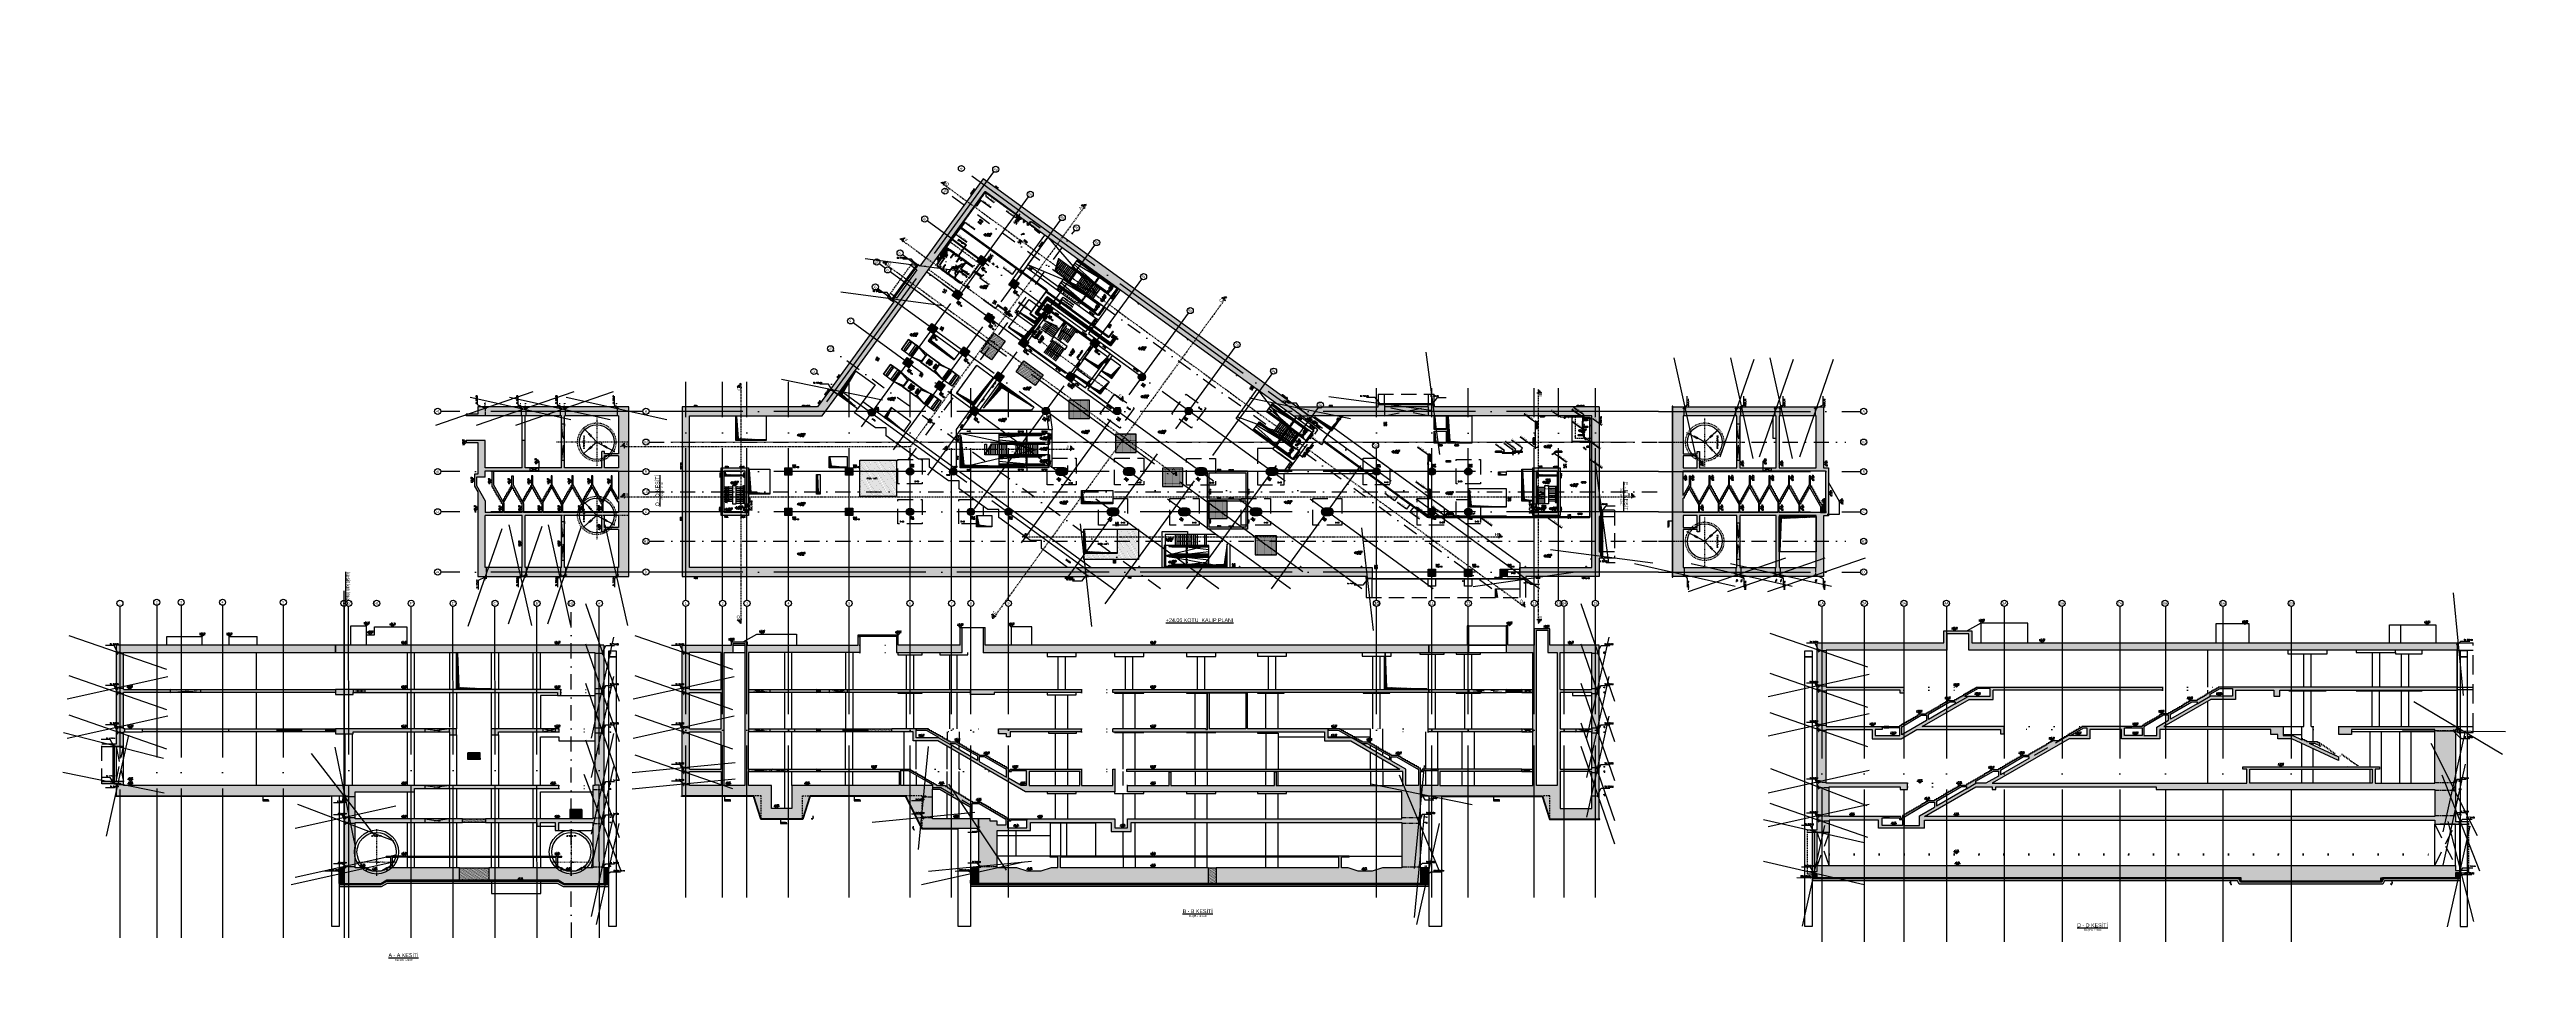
# Model space of a CAD drawing. Header units: inches. Extents: x 400392 to 401495, y 4543971 to 4544133.
# Drawn here: x 400613.4 to 401020.5, y 4543983 to 4544132.8 of the extents above; entities that cross this region are included whole.
import ezdxf
from ezdxf.enums import TextEntityAlignment as Align

# ---------------------------------------------------------------- set-up
doc = ezdxf.new("R2010")
doc.units = ezdxf.units.IN
doc.header["$MEASUREMENT"] = 0
for name, pattern in [('ACAD_ISO05W100', [33, 24, -3, 0, -3, 0, -3]), ('AKS', [3, 2.5, -0.25, 0, -0.25]), ('CENTER', [2, 1.25, -0.25, 0.25, -0.25]), ('CIZGI', [0.4, 0.25, -0.15]), ('CONTINU', [0]), ('DASHDOT', [1, 0.5, -0.25, 0, -0.25]), ('DASHDOT2', [0.5, 0.25, -0.125, 0, -0.125]), ('Dot', [4, 0, -4]), ('HIDDEN', [0.375, 0.25, -0.125]), ('HIDDEN2', [4.7625, 3.175, -1.5875]), ('Hidden_2_', [6, 4, -2]), ('UUC-ST-KAL-I05-101-U-000$0$ACAD_ISO05W100', [33, 24, -3, 0, -3, 0, -3])]:
    doc.linetypes.add(name, pattern=pattern)
for name, color, linetype, lineweight in [('A-DETL', 90, 'Continuous', 15), ('A-DETL-GENF', 92, 'Continuous', 9), ('PRT-Geo-Axis', 12, 'DASHDOT', 18), ('PRT-KD-kazik', 172, 'Continuous', 25)]:
    doc.layers.add(name, color=color, linetype=linetype, lineweight=lineweight)
for name, color, linetype in [('aks prota', 2, 'AKS'), ('AXIS', 8, 'DASHDOT2'), ('bosluk prota', 2, 'Continuous'), ('bosluk tarama prota', 8, 'Continuous'), ('boşluk prota', 2, 'Continuous'), ('boşluk taraması prota', 252, 'Continuous'), ('caks prota', 4, 'Continuous'), ('görünüş prota', 4, 'Continuous'), ('iderzi_PROTA', 3, 'Continuous'), ('inşaat derzi prota', 11, 'Continuous'), ('KALIP', 1, 'Continuous'), ('kesik prota', 2, 'CIZGI'), ('kesit prota', 1, 'Continuous'), ('kesit tarama prota', 252, 'Continuous'), ('kiris prota', 6, 'Continuous'), ('kiriş boyutu prota', 6, 'Continuous'), ('kiriş prota', 6, 'Continuous'), ('kolon prota', 1, 'Continuous'), ('kolon tarama prota', 252, 'Continuous'), ('KOT', 7, 'Continuous'), ('kot prota', 4, 'Continuous'), ('LINE V2', 7, 'Continuous'), ('lkolon prota', 4, 'Continuous'), ('lperde prota', 4, 'Continuous'), ('merdiven prota', 2, 'Continuous'), ('metraj prota', 2, 'Continuous'), ('not prota', 2, 'Continuous'), ('not yazısı prota', 6, 'Continuous'), ('not çizgisi prota', 4, 'Continuous'), ('OLCU', 5, 'Continuous'), ('perde prota', 1, 'Continuous'), ('PRT-AL-TUNEL_EKSENI', 14, 'DASHDOT2'), ('PRT-CST-rc_level', 6, 'Continuous'), ('PRT-CST-rc_levermark', 4, 'Continuous'), ('PRT-MI-a_fit_drainage', 10, 'Continuous'), ('PRT-MI-ad_dim', 8, 'Continuous'), ('prt-s-taxis', 7, 'Continuous'), ('skesit prota', 7, 'Continuous'), ('st-s_kolon tarama', 252, 'Continuous'), ('st-s_level (kot)', 6, 'Continuous'), ('st-s_levelmark (kot işareti)', 4, 'Continuous'), ('st_s_not yazısı', 6, 'Continuous'), ('st_s_not çizgisi', 4, 'CIZGI'), ('st_s_su tutucu', 2, 'Continuous'), ('st_s_ölçü', 4, 'Continuous'), ('t35 prota', 3, 'Continuous'), ('taks prota', 7, 'Continuous'), ('temel prota', 6, 'Continuous'), ('tkesit prota', 7, 'Continuous'), ('tkolon prota', 6, 'Continuous'), ('tnot prota', 4, 'Continuous'), ('tperde prota', 6, 'Continuous'), ('tplan prota', 7, 'Continuous'), ('UUC-ST-KAL-I05-101-U-000$0$st_s_su tutucu', 2, 'Continuous'), ('WATER STOP_B', 5, 'Continuous')]:
    doc.layers.add(name, color=color, linetype=linetype)
doc.styles.add('Arial', font='Arial.ttf')
doc.styles.add('NOT', font='romanstw.shx')
doc.styles.add('OLCU', font='romanstw.shx')
doc.styles.add('PRT-MI-a_Arial', font='Arial.ttf', dxfattribs={"height": 30})
doc.styles.add('Segoe UI Light_1', font='', dxfattribs={"height": 200})
doc.styles.add('SIMPLXTW', font='simplxtw.shx', dxfattribs={"width": 0.6, "height": 125})
doc.styles.get("Standard").update_dxf_attribs({"font": 'Arial.ttf'})
doc.styles.add('TAKS', font='Arial Unicode.ttf')
doc.styles.add('TEXT250', font='romanstw.shx', dxfattribs={"width": 0.8, "height": 25})
doc.styles.add('text25_PROTA', font='Arial.ttf', dxfattribs={"height": 25})
doc.styles.add('TKIRIS', font='romanstw.shx')
doc.styles.add('tkolon', font='romanstw.shx')
doc.styles.add('TNOT', font='romanstw.shx', dxfattribs={"width": 0.8, "height": 250})
doc.styles.add('TUNNELCONSULT', font='Arial.ttf')
doc.styles.get('Segoe UI Light_1').set_extended_font_data('Segoe UI Light')
doc.dimstyles.new('1-100', dxfattribs={"dimscale": 0.5, "dimtxt": 2, "dimasz": 7.5, "dimexe": 3, "dimexo": 5, "dimgap": 5, "dimtad": 3, "dimdec": 1, "dimlfac": 2, "dimzin": 9, "dimdsep": 46, "dimtxsty": 'Standard', "dimblk": 'OBLIQUE', "dimcen": 0.09, "dimclrd": 3, "dimclre": 3, "dimclrt": 1, "dimadec": 3, "dimazin": 0, "dimtfac": 1, "dimtdec": 1, "dimtofl": 0, "dimtmove": 0, "dimatfit": 3, "dimfxl": 4, "dimtolj": 1, "dimtzin": 0, "dimarcsym": 0})
doc.dimstyles.new('1-50', dxfattribs={"dimtxt": 10, "dimasz": 4, "dimexe": 4, "dimexo": 8, "dimgap": 4, "dimtad": 1, "dimdec": 1, "dimrnd": 0.05, "dimzin": 9, "dimdsep": 46, "dimtxsty": 'OLCU', "dimblk1": 'OBLIQUE', "dimblk2": 'OBLIQUE', "dimsah": 1, "dimcen": 2, "dimdle": 4, "dimclrd": 4, "dimclre": 4, "dimclrt": 3, "dimadec": 1, "dimazin": 0, "dimtfac": 1, "dimtdec": 1, "dimtix": 1, "dimtmove": 2, "dimatfit": 3, "dimldrblk": 'OBLIQUE', "dimfxl": 1, "dimtvp": 1, "dimtolj": 1, "dimtzin": 1, "dimarcsym": 0})
pattern_1 = [(36, (401115.44459, 4543690.453005), (-0.014547592, 0.087543451), [0, -0.079375])]
pattern_2 = [(0, (399704.383415, 4543636.88038), (0.0396875, 0.079375), [0, -0.079375])]
pattern_3 = [(324, (400746.03413, 4544083.66603), (0.07876332, 0.040888), [0, -0.079375])]
pattern_4 = [(54.007833, (399104.38342, 4543636.88038), (-0.081797527, 0.157515452), [0, -0.15875])]

# ---------------------------------------------------------------- blocks, each defined once
blk = doc.blocks.new('KOTK5')
at = {"layer": 'PRT-CST-rc_levermark'}
blk.add_line((217, 160), (-213, 160), dxfattribs=at)
blk.add_lwpolyline([(130, 130), (-130, 130), (0, 0)], close=True, dxfattribs=at)
at = {"layer": 'PRT-CST-rc_level', "style": 'OLCU'}
blk.add_attdef('000.00', text='', height=90, dxfattribs=at).set_placement((0, 193), align=Align.CENTER)
blk = doc.blocks.new('_Oblique')
at = {"layer": 'st_s_ölçü', "lineweight": -2}
blk.add_line((-0.5, -0.5), (0.5, 0.5), dxfattribs=at)
blk = doc.blocks.new('D')
at = {"layer": 'st_s_su tutucu', "linetype": 'CONTINU', "ltscale": 0.2}
for p, q in [((-39988, 52508), (-39993, 52508)), ((-39993, 52508), (-39993, 52507)), ((-39993, 52507), (-39991, 52506)), ((-39993, 52449), (-39991, 52450)), ((-39993, 52448), (-39993, 52449)), ((-39988, 52448), (-39993, 52448)), ((-39991, 52499), (-39992, 52499)), ((-39992, 52499), (-39992, 52498)), ((-39992, 52498), (-39991, 52498)), ((-39991, 52489), (-39992, 52489)), ((-39992, 52489), (-39992, 52488)), ((-39992, 52488), (-39991, 52488)), ((-39991, 52479), (-39992, 52479)), ((-39992, 52479), (-39992, 52478)), ((-39992, 52478), (-39991, 52478)), ((-39992, 52468), (-39992, 52469)), ((-39992, 52469), (-39991, 52469)), ((-39991, 52468), (-39992, 52468)), ((-39992, 52458), (-39992, 52459)), ((-39992, 52459), (-39991, 52459)), ((-39991, 52458), (-39992, 52458)), ((-39991, 52506), (-39991, 52499)), ((-39991, 52498), (-39991, 52489)), ((-39991, 52488), (-39991, 52479)), ((-39991, 52469), (-39991, 52478)), ((-39991, 52459), (-39991, 52468)), ((-39991, 52450), (-39991, 52458)), ((-39990, 52506), (-39988, 52507)), ((-39990, 52499), (-39990, 52506)), ((-39989, 52499), (-39990, 52499)), ((-39990, 52489), (-39990, 52498)), ((-39990, 52498), (-39989, 52498)), ((-39989, 52489), (-39990, 52489)), ((-39990, 52479), (-39990, 52488)), ((-39990, 52488), (-39989, 52488)), ((-39989, 52479), (-39990, 52479)), ((-39990, 52478), (-39989, 52478)), ((-39990, 52478), (-39990, 52469)), ((-39990, 52469), (-39989, 52469)), ((-39989, 52468), (-39990, 52468)), ((-39990, 52468), (-39990, 52459)), ((-39990, 52459), (-39989, 52459)), ((-39989, 52458), (-39990, 52458)), ((-39990, 52458), (-39990, 52450)), ((-39990, 52450), (-39988, 52449)), ((-39989, 52498), (-39989, 52499)), ((-39989, 52488), (-39989, 52489)), ((-39989, 52478), (-39989, 52479)), ((-39989, 52469), (-39989, 52468)), ((-39989, 52459), (-39989, 52458)), ((-39988, 52507), (-39988, 52508)), ((-39988, 52449), (-39988, 52448))]:
    blk.add_line(p, q, dxfattribs=at)
blk = doc.blocks.new('KESITKOT')
at = {"layer": 'KOT', "linetype": 'Continuous'}
h = blk.add_hatch(dxfattribs=at)
h.set_pattern_fill('ANSI31', color=5, scale=200, angle=45, style=0)
h.set_pattern_definition([(90, (63253.653, -35392.017), (25, 5e-15), [])])
h.paths.add_polyline_path([(-150, 260), (0, 260), (0, 0)])
at = {"layer": 'KOT', "color": 4, "linetype": 'Continuous'}
for p, q in [((75, 260), (-150, 260)), ((0, 0), (-150, 260)), ((0, 0), (0, 520)), ((0, 0), (1000, 0))]:
    blk.add_line(p, q, dxfattribs=at)
at = {"layer": 'KOT', "color": 7, "linetype": 'Continuous', "style": 'SIMPLXTW', "width": 0.7}
blk.add_attdef('%%P0.000', (216, 100), '', height=200, dxfattribs=at)
blk = doc.blocks.new('A$C05c5180b')
at = {"layer": 'AXIS', "color": 8, "linetype": 'DASHDOT', "ltscale": 3}
blk.add_line((909, 7722), (909, 60), dxfattribs=at)
at = {"layer": 'KALIP'}
for p, q in [((-1158, 1480), (-1585, 1325)), ((-955, 1324), (-806, 1383)), ((-806, 1383), (-459, 1183)), ((-435, 1024), (-459, 1183)), ((2254, 1024), (2278, 1183)), ((2624, 1383), (2278, 1183)), ((2774, 1324), (2624, 1383)), ((2977, 1480), (3404, 1325))]:
    blk.add_line(p, q, dxfattribs=at)
at = {"layer": 'KALIP', "elevation": 0}
for points in [[(-638, 1333), (-658, 1298), (-606, 1268), (-586, 1303)], [(2457, 1333), (2477, 1298), (2425, 1268), (2405, 1303)]]:
    blk.add_lwpolyline(points, close=True, dxfattribs=at)
at = {"layer": 'KALIP'}
for radius in [3625, 3225]:
    blk.add_circle((909, 3955), radius, dxfattribs=at)
at = {"layer": 'LINE V2', "color": 4, "elevation": 0}
for points in [[(-861, 1086, 1), (-818, 1061), (-696, 1274, -0.4142136), (-668, 1281), (-616, 1251, -0.4142136), (-609, 1224), (-731, 1011, 1), (-688, 986, -1)], [(2680, 1086, -1), (2637, 1061), (2514, 1274, 0.4142136), (2487, 1281), (2435, 1251, 0.4142136), (2428, 1224), (2550, 1011, -1), (2507, 986, 1)]]:
    blk.add_lwpolyline(points, format="xyb", dxfattribs=at)
for points in [[(-729, 1316), (-556, 1216), (-546, 1233), (-719, 1333)], [(2548, 1316), (2374, 1216), (2364, 1233), (2538, 1333)]]:
    blk.add_lwpolyline(points, close=True, dxfattribs=at)
at = {"layer": 'PRT-Geo-Axis', "linetype": 'DASHDOT', "ltscale": 3}
blk.add_line((4252, 2280), (-2415, 2280), dxfattribs=at)
at = {"layer": 'WATER STOP_B', "color": 3}
for points in [[(-1339, 1405, 0.5773503), (-1339, 1408), (-1368, 1436, 0.5773503), (-1371, 1435), (-1378, 1408, -0.5773503), (-1381, 1407), (-1419, 1444), (-1424, 1439), (-1427, 1443), (-1422, 1447), (-1450, 1474), (-1454, 1469), (-1458, 1472), (-1453, 1477), (-1470, 1493), (-1488, 1490), (-1492, 1494), (-1467, 1520), (-1463, 1515), (-1466, 1498), (-1449, 1481), (-1444, 1486), (-1441, 1483), (-1445, 1478), (-1418, 1452), (-1414, 1457), (-1410, 1453), (-1415, 1448), (-1383, 1418, 0.5773503), (-1380, 1419), (-1374, 1445, -0.5773503), (-1370, 1446), (-1329, 1405, -0.5773503), (-1330, 1402), (-1355, 1395, 0.5773503), (-1356, 1392), (-1324, 1361), (-1320, 1366), (-1316, 1363), (-1321, 1358), (-1294, 1332), (-1289, 1337), (-1285, 1333), (-1290, 1328), (-1273, 1312), (-1255, 1316), (-1251, 1312), (-1276, 1286), (-1280, 1290), (-1277, 1308), (-1294, 1324), (-1299, 1319), (-1302, 1323), (-1298, 1327), (-1325, 1354), (-1330, 1349), (-1333, 1352), (-1328, 1357), (-1366, 1394, -0.5773503), (-1366, 1397)], [(3158, 1405, -0.5773503), (3157, 1408), (3186, 1436, -0.5773503), (3190, 1435), (3196, 1408, 0.5773503), (3200, 1407), (3238, 1444), (3242, 1439), (3246, 1443), (3241, 1447), (3268, 1474), (3273, 1469), (3277, 1472), (3272, 1477), (3289, 1493), (3307, 1490), (3311, 1494), (3286, 1520), (3282, 1515), (3285, 1498), (3268, 1481), (3263, 1486), (3260, 1483), (3264, 1478), (3237, 1452), (3232, 1457), (3229, 1453), (3234, 1448), (3202, 1418, -0.5773503), (3199, 1419), (3193, 1445, 0.5773503), (3189, 1446), (3148, 1405, 0.5773503), (3148, 1402), (3174, 1395, -0.5773503), (3174, 1392), (3143, 1361), (3138, 1366), (3135, 1363), (3140, 1358), (3112, 1332), (3108, 1337), (3104, 1333), (3109, 1328), (3092, 1312), (3074, 1316), (3070, 1312), (3095, 1286), (3099, 1290), (3096, 1308), (3113, 1324), (3118, 1319), (3121, 1323), (3117, 1327), (3144, 1354), (3148, 1349), (3152, 1352), (3147, 1357), (3185, 1394, 0.5773503), (3184, 1397)]]:
    blk.add_lwpolyline(points, format="xyb", close=True, dxfattribs=at)
at = {"layer": 'OLCU'}
ref = blk.add_blockref('KESITKOT', (909, 2280), dxfattribs=dict(at, xscale=0.4999999999987873, yscale=0.4999999999987873, zscale=0.4999999999987873))
ref.add_attrib('%%P0.000', '%%P0.000 (R.Ü.K)', (1017, 2330), dxfattribs={"layer": 'KOT', "color": 1, "linetype": 'Continuous', "height": 100, "style": 'TUNNELCONSULT'})
at = {"layer": 'not prota', "style": 'TEXT250', "width": 0.7}
blk.add_text('A2 TÜNEL TİPİ', height=200, dxfattribs=at).set_placement((891, 6585), align=Align.MIDDLE_CENTER)
blk = doc.blocks.new('*D19')
at = {"layer": 'Defpoints', "color": 0, "transparency": 16777216}
for p in [(-456, 110), (-266, -103)]:
    blk.add_point(p, dxfattribs=at)
at = {"layer": 'st_s_ölçü', "color": 4, "lineweight": -2, "transparency": 16777216}
for p, q in [((-461, 116), (-390, 36)), ((-260, -109), (-332, -29))]:
    blk.add_line(p, q, dxfattribs=at)
at = {"layer": 'st_s_ölçü', "color": 4, "lineweight": -2, "transparency": 16777216, "xscale": 8, "yscale": 8, "zscale": 8, "rotation": 131.8058995973175}
blk.add_blockref('_Oblique', (-456, 110), dxfattribs=at)
at = {"layer": 'st_s_ölçü', "color": 3, "transparency": 16777216, "insert": (-361, 3), "char_height": 20, "attachment_point": 5, "rotation": 311.8059, "style": 'OLCU'}
blk.add_mtext('\\A1;R285', dxfattribs=at)
blk = doc.blocks.new('*D20')
at = {"layer": 'Defpoints', "color": 0, "transparency": 16777216}
for p in [(-36, 113), (-266, -103)]:
    blk.add_point(p, dxfattribs=at)
at = {"layer": 'st_s_ölçü', "color": 4, "lineweight": -2, "transparency": 16777216}
for p, q in [((-31, 118), (-121, 34)), ((-272, -108), (-182, -24))]:
    blk.add_line(p, q, dxfattribs=at)
at = {"layer": 'st_s_ölçü', "color": 4, "lineweight": -2, "transparency": 16777216, "xscale": 8, "yscale": 8, "zscale": 8, "rotation": 43.24583088137385}
blk.add_blockref('_Oblique', (-36, 113), dxfattribs=at)
at = {"layer": 'st_s_ölçü', "color": 3, "transparency": 16777216, "insert": (-151, 5), "char_height": 20, "attachment_point": 5, "rotation": 43.2458, "style": 'OLCU'}
blk.add_mtext('\\A1;R315', dxfattribs=at)
blk = doc.blocks.new('*D21')
at = {"layer": 'Defpoints', "color": 0, "transparency": 16777216}
for p in [(-421, -394), (-266, -103)]:
    blk.add_point(p, dxfattribs=at)
at = {"layer": 'lkolon prota', "color": 4, "lineweight": -2, "transparency": 16777216}
for p, q in [((-425, -401), (-364, -287)), ((-262, -96), (-323, -210))]:
    blk.add_line(p, q, dxfattribs=at)
at = {"layer": 'lkolon prota', "color": 4, "lineweight": -2, "transparency": 16777216, "xscale": 8, "yscale": 8, "zscale": 8, "rotation": 241.9351701811658}
blk.add_blockref('_Oblique', (-421, -394), dxfattribs=at)
at = {"layer": 'lkolon prota', "color": 3, "transparency": 16777216, "insert": (-343, -248), "char_height": 20, "attachment_point": 5, "rotation": 61.9352, "style": 'OLCU'}
blk.add_mtext('\\A1;R330', dxfattribs=at)
blk = doc.blocks.new('+24.06 mekanik')
at = {"layer": 'kolon tarama prota'}
for points in [[(101679, 204356), (101546, 204285), (101569, 204253)], [(103825, 206088), (103675, 206107), (103675, 206068)], [(104333, 206191), (104223, 206295), (104200, 206263)], [(104815, 204976), (104683, 205025), (104722, 205053), (104555, 205282), (104604, 205317), (104770, 205088), (104809, 205117)], [(105155, 204508), (105005, 204527), (105005, 204488)], [(105099, 206604), (105236, 206670), (105214, 206703)], [(105437, 204119), (105305, 204168), (105344, 204197), (105178, 204425), (105226, 204461), (105393, 204232), (105432, 204260)], [(106101, 203584), (106251, 203564), (106251, 203604)], [(98174, 200864), (98024, 200883), (98024, 200844)], [(106207, 203470), (106313, 203522), (106310, 203478), (106608, 203457), (106606, 203427), (106308, 203448), (106305, 203404)], [(107187, 202088), (107288, 202149), (107289, 202105), (107588, 202111), (107589, 202081), (107290, 202075), (107291, 202031)], [(109025, 201200), (109175, 201181), (109175, 201220)], [(99554, 198965), (99422, 199014), (99461, 199042), (99294, 199271), (99343, 199306), (99509, 199077), (99548, 199105)], [(100660, 197442), (100510, 197462), (100510, 197422)], [(100693, 197395), (100693, 197513), (100731, 197491), (100881, 197750), (100907, 197735), (100757, 197476), (100795, 197454)], [(103730, 198526), (103730, 198408), (103692, 198430), (103543, 198171), (103517, 198186), (103666, 198445), (103628, 198467)], [(103697, 198570), (103847, 198550), (103847, 198590)], [(96847, 193601), (96866, 193751), (96827, 193751)], [(98039, 194468), (98059, 194618), (98019, 194618)], [(98094, 194505), (98212, 194505), (98190, 194467), (98449, 194317), (98434, 194291), (98175, 194441), (98153, 194403)], [(98232, 194608), (98252, 194758), (98213, 194758)], [(99017, 194968), (99037, 195118), (98997, 195118)], [(108931, 189365), (109081, 189346), (109081, 189385)], [(87087, 186163), (86937, 186182), (86937, 186143)], [(88078, 184798), (87947, 184847), (87985, 184875), (87819, 185104), (87868, 185139), (88034, 184910), (88073, 184938)], [(72024, 182940), (72024, 182822), (71986, 182844), (71836, 182585), (71810, 182600), (71960, 182859), (71922, 182881)], [(72024, 182447), (72024, 182329), (71986, 182351), (71836, 182092), (71810, 182107), (71960, 182366), (71922, 182388)], [(90548, 181398), (90398, 181418), (90398, 181379)], [(91456, 180149), (91324, 180198), (91363, 180226), (91197, 180455), (91245, 180490), (91411, 180261), (91450, 180289)], [(95287, 179650), (95137, 179669), (95137, 179630)], [(97225, 181058), (97176, 180926), (97148, 180965), (96919, 180799), (96884, 180847), (97113, 181014), (97085, 181052)], [(98749, 182549), (98749, 182667), (98788, 182645), (98937, 182904), (98963, 182889), (98814, 182630), (98852, 182608)], [(100015, 182888), (100165, 182868), (100165, 182907)], [(2828, 177815), (2906, 177698), (2858, 177698), (2858, 177415), (2798, 177415), (2798, 177698), (2750, 177698)], [(2828, 176810), (2978, 176790), (2978, 176829)], [(2867, 178308), (2950, 178182), (2980, 178208)], [(6711, 178308), (6594, 178230), (6594, 178278), (6311, 178278), (6311, 178338), (6594, 178338), (6594, 178386)], [(9348, 178308), (9328, 178158), (9367, 178158)], [(9685, 178306), (9595, 178383), (9636, 178397), (9534, 178679), (9562, 178689), (9664, 178408), (9706, 178423)], [(11782, 178299), (11692, 178375), (11733, 178390), (11631, 178671), (11660, 178682), (11761, 178401), (11803, 178416)], [(11933, 176427), (11933, 176309), (11895, 176331), (11745, 176072), (11719, 176087), (11869, 176346), (11830, 176368)], [(11842, 178300), (11862, 178450), (11822, 178450)], [(12248, 178300), (12365, 178378), (12365, 178330), (12648, 178330), (12648, 178270), (12365, 178270), (12365, 178222)], [(71949, 177871), (71929, 177721), (71968, 177721)], [(87071, 177871), (87051, 177721), (87091, 177721)], [(89460, 177871), (89440, 177721), (89480, 177721)], [(90194, 177871), (90174, 177721), (90214, 177721)], [(92978, 178054), (92828, 178074), (92828, 178034)], [(94329, 178954), (94280, 178822), (94252, 178861), (94023, 178695), (93988, 178743), (94217, 178910), (94189, 178948)], [(2828, 173737), (2906, 173620), (2858, 173620), (2858, 173337), (2798, 173337), (2798, 173620), (2750, 173620)], [(2828, 172280), (2978, 172261), (2978, 172300)], [(14368, 171195), (14348, 171045), (14388, 171045)], [(23332, 170945), (23351, 171095), (23312, 171095)], [(34398, 171756), (34339, 171654), (34317, 171692), (34058, 171543), (34043, 171569), (34302, 171718), (34280, 171756)], [(34690, 171581), (34631, 171479), (34609, 171517), (34350, 171368), (34335, 171394), (34594, 171543), (34572, 171581)], [(2981, 169872), (3131, 169852), (3131, 169891)], [(7946, 167169), (7829, 167091), (7829, 167139), (7546, 167139), (7546, 167199), (7829, 167199), (7829, 167247)], [(8304, 167158), (8304, 167276), (8342, 167254), (8492, 167513), (8518, 167498), (8368, 167239), (8406, 167217)], [(10466, 166800), (10466, 166918), (10504, 166896), (10653, 167155), (10679, 167140), (10530, 166881), (10568, 166859)], [(21183, 168895), (21261, 168778), (21213, 168778), (21213, 168495), (21153, 168495), (21153, 168778), (21105, 168778)], [(21433, 168895), (21511, 168778), (21463, 168778), (21463, 168495), (21403, 168495), (21403, 168778), (21355, 168778)], [(22343, 167705), (22343, 167587), (22305, 167609), (22155, 167350), (22129, 167365), (22279, 167624), (22241, 167646)], [(22343, 167405), (22343, 167287), (22305, 167309), (22155, 167050), (22129, 167065), (22279, 167324), (22241, 167346)], [(23478, 170295), (23497, 170445), (23458, 170445)], [(23626, 170045), (23645, 170195), (23606, 170195)], [(28042, 170295), (27925, 170217), (27925, 170265), (27642, 170265), (27642, 170325), (27925, 170325), (27925, 170373)], [(28042, 170045), (27925, 169967), (27925, 170015), (27642, 170015), (27642, 170075), (27925, 170075), (27925, 170123)], [(7946, 163837), (7829, 163759), (7829, 163807), (7546, 163807), (7546, 163867), (7829, 163867), (7829, 163915)], [(7946, 165713), (8063, 165791), (8063, 165743), (8346, 165743), (8346, 165683), (8063, 165683), (8063, 165635)], [(7946, 165293), (8063, 165371), (8063, 165323), (8346, 165323), (8346, 165263), (8063, 165263), (8063, 165215)], [(8304, 163838), (8304, 163956), (8342, 163934), (8492, 164193), (8518, 164178), (8368, 163919), (8406, 163897)], [(10414, 166800), (10394, 166650), (10434, 166650)], [(15424, 164487), (15405, 164337), (15444, 164337)], [(16382, 164487), (16499, 164565), (16499, 164517), (16782, 164517), (16782, 164457), (16499, 164457), (16499, 164409)], [(17694, 164910), (17694, 164792), (17656, 164814), (17507, 164555), (17481, 164570), (17630, 164829), (17592, 164851)], [(19165, 165493), (19165, 165375), (19127, 165397), (18977, 165138), (18951, 165153), (19101, 165412), (19063, 165434)], [(20533, 166825), (20383, 166845), (20383, 166806)]]:
    blk.add_hatch(color=253, dxfattribs=at).paths.add_polyline_path(points, flags=0)
at = {"layer": 'kolon tarama prota', "color": 253}
for p, q in [((101059, 203911), (99198, 203911)), ((101679, 204356), (101059, 203911)), ((101679, 204356), (101546, 204285)), ((101546, 204285), (101569, 204253)), ((101569, 204253), (101679, 204356)), ((101595, 204269), (101591, 204266)), ((101591, 204266), (101603, 204249)), ((101603, 204249), (101591, 204266)), ((101595, 204269), (101607, 204252)), ((101607, 204252), (101595, 204269)), ((101603, 204249), (101607, 204252)), ((101604, 204402), (101615, 204386)), ((101616, 204387), (101668, 204316)), ((101658, 204254), (101624, 204229)), ((101644, 204202), (101624, 204229)), ((101624, 204229), (101644, 204202)), ((101640, 204543), (101625, 204532)), ((101629, 204223), (101625, 204220)), ((101625, 204220), (101654, 204179)), ((101654, 204179), (101625, 204220)), ((101629, 204223), (101658, 204182)), ((101658, 204182), (101629, 204223)), ((102054, 204842), (101641, 204542)), ((101663, 204176), (101644, 204202)), ((101644, 204202), (101663, 204176)), ((101654, 204179), (101658, 204182)), ((101673, 204266), (101657, 204255)), ((101677, 204227), (101658, 204254)), ((101658, 204254), (101677, 204227)), ((101671, 204426), (101660, 204442)), ((101663, 204176), (101697, 204200)), ((101665, 204476), (101680, 204487)), ((101667, 204315), (101678, 204300)), ((101721, 204355), (101670, 204426)), ((101680, 204152), (101676, 204150)), ((101676, 204150), (101688, 204133)), ((101688, 204133), (101676, 204150)), ((101697, 204200), (101677, 204227)), ((101677, 204227), (101697, 204200)), ((101680, 204488), (102093, 204788)), ((101680, 204152), (101692, 204136)), ((101692, 204136), (101680, 204152)), ((101688, 204133), (101692, 204136)), ((101698, 204199), (101713, 204210)), ((101733, 204340), (101722, 204356)), ((101830, 206088), (103530, 206088)), ((103825, 206088), (101830, 206088)), ((103932, 206483), (101848, 206483)), ((102053, 204843), (102042, 204835)), ((102049, 204725), (102061, 204710)), ((102069, 204854), (102053, 204843)), ((102053, 204634), (102069, 204645)), ((102069, 204645), (102053, 204634)), ((102053, 204634), (102056, 204630)), ((102082, 204862), (102054, 204842)), ((102056, 204630), (102072, 204641)), ((102072, 204641), (102056, 204630)), ((102062, 204711), (102095, 204664)), ((102072, 204641), (102069, 204645)), ((102166, 204933), (102071, 204851)), ((102092, 204871), (102081, 204863)), ((102082, 204779), (102093, 204787)), ((102093, 204788), (102121, 204809)), ((102093, 204787), (102109, 204799)), ((102139, 204900), (102095, 204868)), ((102102, 204669), (102142, 204698)), ((102142, 204698), (102102, 204669)), ((102102, 204669), (102105, 204665)), ((102116, 204750), (102105, 204766)), ((102105, 204665), (102145, 204694)), ((102145, 204694), (102105, 204665)), ((102106, 204802), (102214, 204866)), ((102149, 204703), (102115, 204749)), ((102122, 204808), (102132, 204816)), ((102130, 204819), (102174, 204851)), ((102145, 204694), (102142, 204698)), ((102191, 204957), (102163, 204937)), ((102175, 204722), (102191, 204734)), ((102191, 204734), (102175, 204722)), ((102175, 204722), (102178, 204718)), ((102178, 204718), (102194, 204730)), ((102194, 204730), (102178, 204718)), ((102182, 204910), (102198, 204889)), ((102530, 205203), (102191, 204957)), ((102194, 204730), (102191, 204734)), ((102217, 204863), (102245, 204883)), ((102244, 204884), (102583, 205130)), ((102558, 205224), (102530, 205203)), ((102559, 205210), (102548, 205202)), ((102555, 205093), (102566, 205077)), ((102579, 205223), (102559, 205209)), ((102559, 205001), (102575, 205013)), ((102575, 205013), (102559, 205001)), ((102559, 205001), (102562, 204997)), ((102662, 205293), (102561, 205220)), ((102562, 204997), (102578, 205009)), ((102578, 205009), (102562, 204997)), ((102567, 205078), (102601, 205032)), ((102578, 205009), (102575, 205013)), ((102589, 205232), (102578, 205224)), ((102584, 205129), (102612, 205150)), ((102588, 205147), (102599, 205155)), ((102631, 205257), (102591, 205229)), ((102598, 205156), (102617, 205170)), ((102607, 205036), (102648, 205066)), ((102648, 205066), (102607, 205036)), ((102607, 205036), (102610, 205032)), ((102609, 205154), (102710, 205227)), ((102610, 205032), (102651, 205062)), ((102651, 205062), (102610, 205032)), ((102622, 205117), (102611, 205133)), ((102618, 205169), (102629, 205176)), ((102654, 205070), (102621, 205117)), ((102627, 205180), (102666, 205208)), ((102651, 205062), (102648, 205066)), ((102688, 205318), (102659, 205297)), ((102679, 205271), (102694, 205250)), ((102680, 205089), (102696, 205101)), ((102696, 205101), (102680, 205089)), ((102680, 205089), (102683, 205085)), ((102683, 205085), (102699, 205097)), ((102699, 205097), (102683, 205085)), ((103833, 206149), (102688, 205317)), ((102699, 205097), (102696, 205101)), ((102713, 205223), (102741, 205244)), ((102741, 205244), (103886, 206076)), ((103023, 204508), (104587, 204508)), ((105155, 204508), (103023, 204508)), ((103825, 206088), (103675, 206107)), ((103675, 206107), (103675, 206068)), ((103675, 206068), (103825, 206088)), ((103861, 206170), (103833, 206150)), ((103886, 206076), (103915, 206096)), ((104333, 206191), (103932, 206483)), ((103948, 206091), (103969, 206063)), ((103969, 206063), (104044, 205961)), ((104043, 206117), (104022, 206145)), ((104117, 206014), (104042, 206116)), ((104043, 205960), (104064, 205932)), ((104068, 205935), (104158, 205811)), ((104138, 205986), (104117, 206014)), ((104149, 205962), (104134, 205983)), ((104153, 206016), (104147, 205981)), ((104152, 205980), (104149, 205962)), ((104157, 206037), (104153, 206015)), ((104154, 205808), (104174, 205780)), ((104162, 206072), (104156, 206037)), ((104156, 206037), (104247, 206023)), ((104247, 206023), (104156, 206037)), ((104162, 206072), (104252, 206058)), ((104252, 206058), (104162, 206072)), ((104166, 206071), (104247, 206058)), ((104247, 206058), (104166, 206071)), ((104175, 205780), (104270, 205650)), ((104223, 206295), (104200, 206263)), ((104200, 206263), (104333, 206191)), ((104214, 205852), (104214, 205852)), ((104215, 205852), (104215, 205852)), ((104217, 205868), (104233, 205967)), ((104224, 205859), (104217, 205868)), ((104246, 206185), (104218, 206164)), ((104252, 206231), (104220, 206208)), ((104220, 206208), (104252, 206231)), ((104220, 206208), (104236, 206207)), ((104333, 206191), (104223, 206295)), ((104248, 205834), (104228, 205862)), ((104248, 206216), (104236, 206207)), ((104236, 206207), (104248, 206216)), ((104236, 206207), (104248, 206216)), ((104248, 206216), (104236, 206207)), ((104236, 206207), (104259, 206175)), ((104238, 205967), (104243, 206001)), ((104242, 206001), (104246, 206023)), ((104920, 206673), (104247, 206184)), ((104247, 206023), (104252, 206058)), ((104248, 206216), (104252, 206231)), ((104271, 206184), (104248, 206216)), ((104343, 205702), (104248, 205833)), ((104259, 206175), (104272, 206157)), ((104269, 205649), (104290, 205621)), ((104284, 206166), (104271, 206184)), ((104272, 206090), (104300, 206111)), ((104294, 205624), (104397, 205454)), ((104300, 206111), (104973, 206600)), ((104364, 205675), (104343, 205703)), ((104385, 205642), (104360, 205672)), ((104391, 205721), (104384, 205677)), ((104391, 205676), (104385, 205642)), ((104391, 205450), (104418, 205414)), ((104403, 205798), (104396, 205754)), ((104401, 205753), (104396, 205720)), ((104421, 205417), (104903, 204755)), ((104470, 205508), (104471, 205508)), ((104479, 205506), (104481, 205515)), ((104518, 205953), (104482, 205927)), ((104483, 205529), (104503, 205658)), ((104489, 205522), (104483, 205529)), ((104521, 205489), (104495, 205525)), ((104510, 205657), (104517, 205701)), ((104512, 205701), (104518, 205735)), ((104998, 204824), (104517, 205487)), ((104536, 205960), (104521, 205950)), ((104522, 205734), (104529, 205778)), ((104569, 205990), (104533, 205964)), ((104604, 205317), (104555, 205282)), ((104604, 205317), (104555, 205282)), ((104555, 205282), (104722, 205053)), ((104722, 205053), (104555, 205282)), ((104557, 205824), (104593, 205850)), ((104591, 205854), (104605, 205865)), ((104770, 205088), (104604, 205317)), ((104770, 205088), (104604, 205317)), ((104608, 205861), (104644, 205887)), ((104671, 206064), (104646, 206046)), ((104695, 206076), (104674, 206061)), ((104722, 205053), (104683, 205025)), ((104722, 205053), (104683, 205025)), ((104683, 205025), (104815, 204976)), ((104683, 205025), (104815, 204976)), ((104740, 206097), (104701, 206069)), ((104746, 206089), (104707, 206061)), ((104721, 205943), (104746, 205961)), ((104743, 205965), (104765, 205981)), ((104754, 205996), (104793, 206024)), ((104759, 205988), (104799, 206016)), ((104809, 205117), (104770, 205088)), ((104770, 205088), (104809, 205117)), ((104846, 206174), (104808, 206147)), ((104815, 204976), (104809, 205117)), ((104809, 205117), (104815, 204976)), ((104852, 206166), (104814, 206139)), ((104861, 206074), (104899, 206101)), ((104867, 206066), (104904, 206093)), ((104899, 204752), (104925, 204716)), ((104940, 205285), (104908, 205261)), ((104908, 205261), (104940, 205285)), ((104908, 205261), (104924, 205261)), ((104948, 206694), (104919, 206674)), ((104936, 205269), (104924, 205261)), ((104924, 205261), (104936, 205269)), ((104924, 205261), (104936, 205269)), ((104936, 205269), (104924, 205261)), ((104924, 205261), (104947, 205229)), ((104931, 204720), (105047, 204560)), ((104936, 205269), (104940, 205285)), ((104959, 205237), (104936, 205269)), ((104947, 205229), (104960, 205210)), ((104972, 205219), (104959, 205237)), ((104973, 206600), (105001, 206620)), ((104994, 206671), (104994, 206671)), ((105028, 204791), (105002, 204827)), ((105155, 204508), (105005, 204527)), ((105005, 204527), (105005, 204488)), ((105005, 204488), (105155, 204508)), ((105038, 204766), (105023, 204787)), ((105041, 204826), (105034, 204782)), ((105040, 204781), (105038, 204766)), ((105040, 206611), (105076, 206637)), ((105076, 206637), (105040, 206611)), ((105040, 206611), (114540, 193534)), ((105041, 204556), (105067, 204520)), ((105050, 204887), (105043, 204843)), ((105048, 204842), (105046, 204825)), ((105060, 204901), (105057, 204886)), ((105068, 206725), (105068, 206725)), ((105071, 204523), (105398, 204073)), ((105076, 206637), (105112, 206663)), ((105112, 206663), (105076, 206637)), ((105076, 206637), (105076, 206637)), ((105076, 206637), (105076, 206637)), ((105099, 206604), (105531, 206885)), ((105214, 206703), (105099, 206604)), ((105099, 206604), (105236, 206670)), ((114612, 193587), (105112, 206663)), ((105120, 204614), (105121, 204613)), ((105162, 205037), (105127, 205011)), ((105129, 204612), (105131, 204621)), ((105133, 204635), (105153, 204763)), ((105139, 204627), (105133, 204635)), ((105171, 204595), (105144, 204631)), ((105160, 204762), (105167, 204806)), ((105162, 204807), (105165, 204824)), ((105183, 205046), (105165, 205033)), ((105494, 204142), (105167, 204592)), ((105169, 204823), (105176, 204867)), ((105170, 204868), (105171, 204874)), ((105226, 204461), (105178, 204425)), ((105226, 204461), (105178, 204425)), ((105178, 204425), (105344, 204197)), ((105344, 204197), (105178, 204425)), ((105217, 205076), (105181, 205050)), ((105201, 204908), (105237, 204934)), ((105236, 206670), (105214, 206703)), ((105393, 204232), (105226, 204461)), ((105393, 204232), (105226, 204461)), ((105235, 204938), (105253, 204951)), ((105256, 204947), (105292, 204973)), ((105260, 206673), (105276, 206685)), ((105276, 206685), (105260, 206673)), ((105260, 206673), (105266, 206665)), ((105266, 206665), (105282, 206676)), ((105282, 206676), (105266, 206665)), ((105282, 206676), (105276, 206685)), ((105319, 205151), (105293, 205132)), ((105344, 204197), (105305, 204168)), ((105344, 204197), (105305, 204168)), ((105305, 204168), (105437, 204119)), ((105305, 204168), (105437, 204119)), ((105354, 205170), (105322, 205147)), ((105398, 205191), (105359, 205163)), ((105404, 205183), (105365, 205155)), ((105368, 205029), (105394, 205047)), ((105391, 205051), (105423, 205075)), ((105432, 204260), (105393, 204232)), ((105393, 204232), (105432, 204260)), ((105394, 204070), (105420, 204034)), ((105412, 205090), (105451, 205118)), ((105418, 205082), (105457, 205110)), ((105437, 204119), (105432, 204260)), ((105432, 204260), (105437, 204119)), ((105504, 205268), (105467, 205241)), ((105510, 205260), (105473, 205233)), ((105510, 203621), (105474, 203595)), ((105524, 204109), (105498, 204145)), ((105628, 203701), (105513, 203617)), ((105520, 205168), (105557, 205195)), ((105526, 205160), (105563, 205187)), ((105531, 206885), (107333, 206885)), ((105547, 203569), (105547, 203569)), ((105547, 203569), (105547, 203569)), ((105550, 203955), (105594, 203948)), ((105613, 204074), (105570, 204081)), ((105582, 203522), (105697, 203605)), ((105594, 203953), (105707, 203935)), ((105725, 204051), (105613, 204069)), ((105661, 203731), (105625, 203704)), ((105625, 203704), (105700, 203601)), ((105700, 203601), (105625, 203704)), ((105661, 203731), (105736, 203627)), ((105736, 203627), (105661, 203731)), ((105665, 203725), (105732, 203633)), ((105732, 203633), (105665, 203725)), ((105700, 203601), (105736, 203627)), ((105706, 203930), (105750, 203923)), ((105770, 204049), (105726, 204056)), ((105803, 203765), (105783, 203639)), ((105783, 203639), (105803, 203765)), ((105783, 203639), (105826, 203632)), ((105801, 203758), (105784, 203645)), ((105784, 203645), (105801, 203758)), ((105796, 203895), (105822, 203859)), ((105846, 203758), (105803, 203765)), ((105826, 203862), (105874, 203795)), ((105846, 203758), (105826, 203632)), ((105826, 203632), (105846, 203758)), ((105836, 203695), (105827, 203636)), ((105827, 203636), (105836, 203695)), ((105827, 203636), (105840, 203634)), ((105846, 203753), (105836, 203695)), ((105836, 203695), (105846, 203753)), ((105839, 203630), (105883, 203623)), ((105849, 203693), (105840, 203634)), ((105840, 203634), (105849, 203693)), ((105858, 203751), (105846, 203753)), ((105858, 203751), (105849, 203693)), ((105849, 203693), (105858, 203751)), ((105903, 203749), (105859, 203756)), ((105870, 203793), (105897, 203757)), ((105884, 203629), (106012, 203609)), ((105925, 203934), (105899, 203970)), ((105902, 203760), (105917, 203740)), ((105917, 203740), (105902, 203742)), ((105918, 205767), (105934, 205778)), ((105934, 205778), (105918, 205767)), ((105918, 205767), (105924, 205759)), ((105970, 203865), (105921, 203931)), ((105924, 205759), (105940, 205770)), ((105940, 205770), (105924, 205759)), ((105940, 205770), (105934, 205778)), ((106000, 203832), (105974, 203867)), ((106110, 203668), (105994, 203828)), ((106012, 203609), (106018, 203601)), ((106013, 203597), (106039, 203561)), ((106026, 203607), (106035, 203605)), ((106037, 203614), (106037, 203615)), ((106043, 203564), (106058, 203542)), ((106251, 203604), (106101, 203584)), ((106101, 203584), (106251, 203564)), ((106101, 203584), (109400, 203584)), ((106142, 203636), (106116, 203672)), ((106153, 203612), (106138, 203633)), ((106183, 203579), (106157, 203615)), ((106251, 203564), (106251, 203604)), ((109400, 203584), (107669, 203584)), ((95889, 200864), (97568, 200864)), ((98174, 200864), (95889, 200864)), ((98174, 200864), (98024, 200883)), ((98024, 200883), (98024, 200844)), ((98024, 200844), (98174, 200864)), ((98107, 200929), (98118, 200914)), ((98129, 200986), (98114, 200975)), ((98120, 200916), (100319, 197889)), ((98212, 201042), (98131, 200983)), ((98133, 200949), (98148, 200960)), ((98133, 200948), (98133, 200949)), ((98133, 200948), (98133, 200948)), ((98144, 200933), (98133, 200948)), ((100340, 197905), (98142, 200931)), ((98147, 200962), (98227, 201021)), ((98235, 201019), (98282, 200955)), ((98304, 200970), (98257, 201035)), ((98260, 200932), (98335, 200987)), ((98332, 200984), (98260, 200932)), ((98260, 200932), (98260, 200932)), ((98877, 200082), (98260, 200932)), ((98877, 200082), (98260, 200932)), ((98835, 202524), (98268, 202112)), ((98268, 202112), (98835, 202524)), ((98268, 202112), (98342, 202011)), ((98342, 202011), (98268, 202112)), ((98268, 202112), (98268, 202112)), ((98309, 200974), (98277, 200951)), ((98277, 200951), (98309, 200974)), ((98277, 200951), (98280, 200947)), ((98312, 200970), (98280, 200947)), ((98280, 200947), (98312, 200970)), ((98302, 200969), (98286, 200957)), ((98286, 200957), (98302, 200969)), ((98302, 200969), (98286, 200957)), ((98286, 200957), (98302, 200969)), ((98286, 200957), (98289, 200953)), ((98286, 200957), (98289, 200953)), ((98305, 200965), (98289, 200953)), ((98289, 200953), (98305, 200965)), ((98305, 200965), (98289, 200953)), ((98289, 200953), (98305, 200965)), ((98305, 200965), (98302, 200969)), ((98305, 200965), (98302, 200969)), ((98312, 200970), (98309, 200974)), ((98364, 202244), (98332, 202221)), ((98332, 202221), (98364, 202244)), ((98332, 202221), (98361, 202180)), ((98361, 202180), (98332, 202221)), ((98332, 202221), (98332, 202221)), ((98393, 201029), (98332, 200984)), ((98335, 200987), (98377, 201017)), ((98339, 202219), (98367, 202240)), ((98367, 202240), (98339, 202219)), ((98363, 202187), (98339, 202219)), ((98339, 202219), (98363, 202187)), ((98339, 202219), (98339, 202219)), ((98342, 202011), (98908, 202423)), ((98908, 202423), (98342, 202011)), ((98342, 202011), (98342, 202011)), ((98361, 202180), (98394, 202204)), ((98394, 202204), (98361, 202180)), ((98361, 202180), (98361, 202180)), ((98391, 202208), (98363, 202187)), ((98363, 202187), (98391, 202208)), ((98363, 202187), (98363, 202187)), ((98367, 202240), (98364, 202244)), ((98364, 202244), (98367, 202240)), ((98364, 202244), (98364, 202244)), ((98367, 202240), (98367, 202240)), ((98377, 201017), (98438, 201061)), ((98394, 202204), (98391, 202208)), ((98391, 202208), (98394, 202204)), ((98391, 202208), (98391, 202208)), ((98425, 201052), (98393, 201029)), ((99010, 200179), (98393, 201029)), ((98394, 202204), (98394, 202204)), ((98505, 200894), (98404, 200820)), ((98404, 200820), (98505, 200894)), ((98404, 200820), (98815, 200254)), ((98815, 200254), (98404, 200820)), ((98404, 200820), (98404, 200820)), ((98432, 201057), (98425, 201052)), ((99043, 200203), (98425, 201052)), ((98471, 200727), (98431, 200698)), ((98431, 200698), (98471, 200727)), ((98431, 200698), (98454, 200665)), ((98454, 200665), (98431, 200698)), ((98431, 200698), (98431, 200698)), ((98453, 201072), (98432, 201057)), ((99049, 200208), (98432, 201057)), ((98438, 201061), (98453, 201072)), ((99055, 200212), (98438, 201061)), ((98438, 200697), (98470, 200720)), ((98470, 200720), (98438, 200697)), ((98458, 200668), (98438, 200697)), ((98438, 200697), (98458, 200668)), ((98438, 200697), (98438, 200697)), ((98453, 201072), (99070, 200223)), ((99071, 200223), (98454, 201073)), ((98454, 200665), (98458, 200668)), ((98458, 200668), (98454, 200665)), ((98454, 200665), (98454, 200665)), ((98458, 200668), (98458, 200668)), ((98470, 200720), (98491, 200692)), ((98491, 200692), (98470, 200720)), ((98470, 200720), (98470, 200720)), ((98495, 200695), (98471, 200727)), ((98471, 200727), (98495, 200695)), ((98471, 200727), (98471, 200727)), ((98491, 200692), (98495, 200695)), ((98495, 200695), (98491, 200692)), ((98491, 200692), (98491, 200692)), ((98495, 200695), (98495, 200695)), ((98916, 200327), (98505, 200894)), ((98505, 200894), (98916, 200327)), ((98505, 200894), (98505, 200894)), ((98589, 200522), (98589, 200522)), ((98712, 202497), (98680, 202473)), ((98680, 202473), (98712, 202497)), ((98680, 202473), (98683, 202469)), ((98683, 202469), (98680, 202473)), ((98680, 202473), (98680, 202473)), ((98683, 202469), (98711, 202490)), ((98711, 202490), (98683, 202469)), ((98683, 202469), (98683, 202469)), ((98688, 200353), (98684, 200350)), ((98684, 200350), (98688, 200353)), ((98684, 200350), (98707, 200318)), ((98707, 200318), (98684, 200350)), ((98684, 200350), (98684, 200350)), ((98708, 200325), (98688, 200353)), ((98688, 200353), (98708, 200325)), ((98688, 200353), (98688, 200353)), ((98735, 202457), (98706, 202437)), ((98706, 202437), (98735, 202457)), ((98706, 202437), (98709, 202433)), ((98709, 202433), (98706, 202437)), ((98706, 202437), (98706, 202437)), ((98707, 200318), (98748, 200347)), ((98748, 200347), (98707, 200318)), ((98707, 200318), (98707, 200318)), ((98741, 200348), (98708, 200325)), ((98708, 200325), (98741, 200348)), ((98708, 200325), (98708, 200325)), ((98709, 202433), (98742, 202456)), ((98742, 202456), (98709, 202433)), ((98709, 202433), (98709, 202433)), ((98711, 202490), (98735, 202457)), ((98735, 202457), (98711, 202490)), ((98711, 202490), (98711, 202490)), ((98742, 202456), (98712, 202497)), ((98712, 202497), (98742, 202456)), ((98712, 202497), (98712, 202497)), ((98724, 200379), (98720, 200376)), ((98720, 200376), (98724, 200379)), ((98720, 200376), (98741, 200348)), ((98741, 200348), (98720, 200376)), ((98720, 200376), (98720, 200376)), ((98748, 200347), (98724, 200379)), ((98724, 200379), (98748, 200347)), ((98724, 200379), (98724, 200379)), ((98735, 202457), (98735, 202457)), ((98741, 200348), (98741, 200348)), ((98742, 202456), (98742, 202456)), ((98748, 200347), (98748, 200347)), ((98815, 200254), (98916, 200327)), ((98916, 200327), (98815, 200254)), ((98815, 200254), (98815, 200254)), ((98908, 202423), (98835, 202524)), ((98835, 202524), (98908, 202423)), ((98835, 202524), (98835, 202524)), ((98952, 200137), (98877, 200082)), ((98877, 200082), (98949, 200135)), ((98877, 200082), (98877, 200082)), ((98908, 202423), (98908, 202423)), ((98916, 200327), (98916, 200327)), ((98949, 200135), (99010, 200179)), ((98994, 200168), (98952, 200137)), ((99055, 200212), (98994, 200168)), ((99010, 200179), (99043, 200203)), ((99043, 200203), (99049, 200208)), ((99049, 200208), (99070, 200223)), ((99070, 200223), (99055, 200212)), ((104508, 199552), (103659, 198935)), ((103660, 198934), (104509, 199551)), ((104520, 199536), (103670, 198919)), ((104524, 199530), (103675, 198913)), ((104529, 199524), (103679, 198907)), ((104552, 199491), (103703, 198874)), ((104524, 199530), (104509, 199551)), ((104509, 199551), (104520, 199536)), ((104520, 199536), (104564, 199475)), ((104529, 199524), (104524, 199530)), ((104552, 199491), (104529, 199524)), ((104597, 199430), (104552, 199491)), ((104564, 199475), (104595, 199433)), ((104855, 202819), (104839, 202807)), ((104839, 202807), (104855, 202819)), ((104839, 202807), (104845, 202799)), ((104861, 202811), (104845, 202799)), ((104845, 202799), (104861, 202811)), ((104861, 202811), (104855, 202819)), ((105254, 203418), (105216, 203391)), ((105260, 203409), (105222, 203382)), ((105269, 203318), (105307, 203345)), ((105275, 203310), (105312, 203337)), ((105361, 203496), (105322, 203467)), ((105367, 203488), (105328, 203459)), ((105379, 203520), (105356, 203503)), ((105375, 203395), (105414, 203423)), ((105402, 203542), (105376, 203524)), ((105381, 203387), (105420, 203415)), ((105426, 203408), (105448, 203424)), ((105451, 203421), (105477, 203439)), ((105512, 203543), (105512, 203543)), ((105512, 203543), (105512, 203543)), ((105512, 203543), (105512, 203543)), ((105512, 203543), (105512, 203543)), ((105549, 203492), (105585, 203518)), ((105884, 203254), (105898, 203236)), ((105910, 203245), (105897, 203263)), ((105898, 203236), (105921, 203204)), ((105933, 203213), (105910, 203245)), ((105917, 203188), (105949, 203212)), ((105949, 203212), (105917, 203188)), ((105921, 203204), (105917, 203188)), ((105921, 203204), (105933, 203213)), ((105933, 203213), (105921, 203204)), ((105933, 203213), (105921, 203204)), ((105921, 203204), (105933, 203213)), ((105949, 203212), (105933, 203213)), ((106054, 203540), (106080, 203504)), ((106313, 203522), (106207, 203470)), ((106313, 203522), (106207, 203470)), ((106207, 203470), (106305, 203404)), ((106305, 203404), (106207, 203470)), ((106305, 203404), (106308, 203448)), ((106308, 203448), (106305, 203404)), ((106308, 203448), (106606, 203427)), ((106308, 203448), (106606, 203427)), ((106310, 203478), (106313, 203522)), ((106310, 203478), (106313, 203522)), ((106608, 203457), (106310, 203478)), ((106310, 203478), (106608, 203457)), ((106606, 203427), (106608, 203457)), ((106606, 203427), (106608, 203457)), ((107045, 202173), (107029, 202161)), ((107029, 202161), (107045, 202173)), ((107029, 202161), (107032, 202157)), ((107048, 202169), (107032, 202157)), ((107032, 202157), (107048, 202169)), ((107048, 202169), (107045, 202173)), ((107074, 202188), (107112, 202136)), ((107118, 202226), (107078, 202197)), ((107078, 202197), (107118, 202226)), ((107078, 202197), (107081, 202193)), ((107121, 202222), (107081, 202193)), ((107081, 202193), (107121, 202222)), ((107111, 202135), (107122, 202120)), ((107121, 202222), (107118, 202226)), ((107166, 202175), (107128, 202227)), ((107167, 202261), (107151, 202249)), ((107151, 202249), (107167, 202261)), ((107151, 202249), (107154, 202245)), ((107170, 202257), (107154, 202245)), ((107154, 202245), (107170, 202257)), ((107170, 202257), (107167, 202261)), ((107178, 202160), (107167, 202175)), ((107288, 202149), (107187, 202088)), ((107288, 202149), (107187, 202088)), ((107187, 202088), (107291, 202031)), ((107291, 202031), (107187, 202088)), ((107289, 202105), (107288, 202149)), ((107289, 202105), (107288, 202149)), ((107588, 202111), (107289, 202105)), ((107289, 202105), (107588, 202111)), ((107290, 202075), (107589, 202081)), ((107290, 202075), (107589, 202081)), ((107291, 202031), (107290, 202075)), ((107290, 202075), (107291, 202031)), ((107680, 202875), (107356, 202640)), ((107356, 202640), (107680, 202875)), ((107356, 202640), (107474, 202478)), ((107474, 202478), (107356, 202640)), ((107356, 202640), (107356, 202640)), ((107474, 202478), (107797, 202713)), ((107797, 202713), (107474, 202478)), ((107474, 202478), (107474, 202478)), ((107589, 202081), (107588, 202111)), ((107589, 202081), (107588, 202111)), ((107797, 202713), (107680, 202875)), ((107680, 202875), (107797, 202713)), ((107680, 202875), (107680, 202875)), ((107797, 202713), (107797, 202713)), ((109175, 201220), (109025, 201200)), ((109025, 201200), (109175, 201181)), ((109025, 201200), (111519, 201200)), ((109175, 201181), (109175, 201220)), ((111519, 201200), (109771, 201200)), ((99017, 196153), (96757, 196153)), ((97606, 197442), (99396, 197442)), ((100660, 197442), (97606, 197442)), ((99262, 195740), (98412, 195123)), ((98413, 195122), (99262, 195739)), ((99273, 195725), (98423, 195107)), ((99277, 195719), (98428, 195102)), ((99282, 195712), (98433, 195095)), ((99305, 195680), (98456, 195063)), ((99402, 195546), (98553, 194929)), ((99402, 195546), (98553, 194929)), ((99017, 194968), (99017, 196153)), ((99277, 195719), (99262, 195739)), ((99262, 195739), (99273, 195725)), ((99273, 195725), (99317, 195663)), ((99282, 195712), (99277, 195719)), ((99305, 195680), (99282, 195712)), ((99343, 199306), (99294, 199271)), ((99343, 199306), (99294, 199271)), ((99294, 199271), (99461, 199042)), ((99461, 199042), (99294, 199271)), ((99350, 195619), (99305, 195680)), ((99317, 195663), (99348, 195622)), ((99509, 199077), (99343, 199306)), ((99509, 199077), (99343, 199306)), ((99348, 195622), (99402, 195546)), ((99402, 195546), (99350, 195619)), ((99394, 198555), (100011, 197706)), ((99416, 198571), (99395, 198556)), ((99395, 198556), (99410, 198567)), ((100013, 197707), (99395, 198556)), ((99402, 195546), (99402, 195546)), ((99410, 198567), (99471, 198611)), ((99410, 198567), (100027, 197717)), ((99422, 198576), (99416, 198571)), ((99416, 198571), (100033, 197722)), ((99461, 199042), (99422, 199014)), ((99461, 199042), (99422, 199014)), ((99422, 199014), (99554, 198965)), ((99422, 199014), (99554, 198965)), ((99455, 198599), (99422, 198576)), ((99422, 198576), (100040, 197726)), ((99516, 198644), (99455, 198599)), ((99455, 198599), (100072, 197750)), ((99471, 198611), (99513, 198642)), ((99548, 199105), (99509, 199077)), ((99509, 199077), (99548, 199105)), ((99513, 198642), (99588, 198696)), ((99588, 198696), (99516, 198644)), ((99554, 198965), (99548, 199105)), ((99548, 199105), (99554, 198965)), ((99588, 198696), (99588, 198696)), ((99588, 198696), (100205, 197847)), ((99588, 198696), (100205, 197847)), ((99877, 198257), (99877, 198257)), ((100013, 197707), (100033, 197722)), ((100027, 197717), (100013, 197707)), ((100088, 197762), (100027, 197717)), ((100033, 197722), (100040, 197726)), ((100040, 197726), (100072, 197750)), ((100072, 197750), (100133, 197794)), ((100130, 197792), (100088, 197762)), ((100205, 197847), (100130, 197792)), ((100133, 197794), (100205, 197847)), ((100153, 197809), (100185, 197832)), ((100185, 197832), (100153, 197809)), ((100153, 197809), (100156, 197805)), ((100156, 197805), (100188, 197828)), ((100188, 197828), (100156, 197805)), ((100160, 197814), (100176, 197826)), ((100176, 197826), (100160, 197814)), ((100160, 197814), (100176, 197826)), ((100176, 197826), (100160, 197814)), ((100160, 197814), (100163, 197810)), ((100160, 197814), (100163, 197810)), ((100161, 197809), (100172, 197816)), ((100172, 197816), (100161, 197809)), ((100161, 197809), (100178, 197785)), ((100163, 197810), (100179, 197822)), ((100179, 197822), (100163, 197810)), ((100163, 197810), (100179, 197822)), ((100179, 197822), (100163, 197810)), ((100172, 197816), (100183, 197824)), ((100183, 197824), (100172, 197816)), ((100179, 197822), (100176, 197826)), ((100179, 197822), (100176, 197826)), ((100176, 197784), (100202, 197803)), ((100202, 197803), (100176, 197784)), ((100176, 197784), (100186, 197769)), ((100178, 197785), (100189, 197793)), ((100189, 197793), (100178, 197785)), ((100200, 197801), (100183, 197824)), ((100188, 197828), (100185, 197832)), ((100189, 197793), (100200, 197801)), ((100200, 197801), (100189, 197793)), ((100213, 197788), (100202, 197803)), ((100205, 197847), (100205, 197847)), ((100229, 197798), (100214, 197788)), ((100315, 197858), (100230, 197796)), ((100233, 197761), (100248, 197772)), ((100246, 197775), (100331, 197836)), ((100328, 197871), (100313, 197860)), ((100315, 197886), (100358, 197827)), ((100332, 197834), (100347, 197844)), ((100388, 197849), (100345, 197908)), ((100362, 197830), (100660, 197420)), ((100682, 197435), (100383, 197846)), ((100660, 197442), (100510, 197462)), ((100510, 197462), (100510, 197422)), ((100510, 197422), (100660, 197442)), ((100658, 197418), (100668, 197403)), ((100695, 197422), (100684, 197437)), ((100731, 197491), (100693, 197513)), ((100693, 197513), (100693, 197395)), ((100731, 197491), (100693, 197513)), ((100693, 197513), (100693, 197395)), ((100693, 197395), (100795, 197454)), ((100795, 197454), (100693, 197395)), ((100881, 197750), (100731, 197491)), ((100731, 197491), (100881, 197750)), ((100757, 197476), (100907, 197735)), ((100757, 197476), (100907, 197735)), ((100795, 197454), (100757, 197476)), ((100757, 197476), (100795, 197454)), ((100907, 197735), (100881, 197750)), ((100907, 197735), (100881, 197750)), ((103666, 198445), (103517, 198186)), ((103666, 198445), (103517, 198186)), ((103517, 198186), (103543, 198171)), ((103517, 198186), (103543, 198171)), ((103543, 198171), (103692, 198430)), ((103692, 198430), (103543, 198171)), ((103625, 198646), (103696, 198548)), ((103730, 198526), (103628, 198467)), ((103628, 198467), (103730, 198526)), ((103628, 198467), (103666, 198445)), ((103666, 198445), (103628, 198467)), ((103631, 198693), (103649, 198668)), ((103649, 198668), (103631, 198693)), ((103761, 198785), (103632, 198691)), ((103718, 198564), (103647, 198662)), ((103648, 198670), (103777, 198763)), ((103670, 198919), (103660, 198934)), ((103660, 198934), (103675, 198913)), ((103715, 198858), (103670, 198919)), ((103675, 198913), (103679, 198907)), ((103679, 198907), (103703, 198874)), ((103692, 198430), (103730, 198408)), ((103692, 198430), (103730, 198408)), ((103694, 198547), (103705, 198532)), ((103847, 198590), (103697, 198570)), ((103697, 198570), (103847, 198550)), ((103697, 198570), (106199, 198570)), ((103703, 198874), (103747, 198813)), ((103745, 198816), (103715, 198858)), ((103731, 198551), (103720, 198566)), ((103730, 198408), (103730, 198526)), ((103730, 198408), (103730, 198526)), ((103800, 198741), (103745, 198816)), ((103747, 198813), (103800, 198741)), ((103762, 198793), (103758, 198790)), ((103758, 198790), (103781, 198758)), ((103781, 198758), (103758, 198790)), ((103762, 198793), (103785, 198761)), ((103785, 198761), (103762, 198793)), ((103767, 198786), (103763, 198783)), ((103767, 198786), (103763, 198783)), ((103763, 198783), (103775, 198767)), ((103775, 198767), (103763, 198783)), ((103763, 198783), (103775, 198767)), ((103775, 198767), (103763, 198783)), ((103767, 198786), (103779, 198770)), ((103779, 198770), (103767, 198786)), ((103767, 198786), (103779, 198770)), ((103779, 198770), (103767, 198786)), ((103775, 198767), (103779, 198770)), ((103775, 198767), (103779, 198770)), ((103781, 198758), (103785, 198761)), ((104649, 199358), (103800, 198741)), ((104649, 199358), (103800, 198741)), ((103800, 198741), (103800, 198741)), ((103847, 198550), (103847, 198590)), ((104210, 199070), (104210, 199070)), ((106199, 198570), (104547, 198570)), ((104595, 199433), (104649, 199358)), ((104649, 199358), (104597, 199430)), ((104649, 199358), (104649, 199358)), ((106407, 198014), (106245, 197896)), ((106245, 197896), (106407, 198014)), ((106245, 197896), (106363, 197734)), ((106363, 197734), (106245, 197896)), ((106245, 197896), (106245, 197896)), ((106302, 197870), (106273, 197849)), ((106317, 197831), (106307, 197823)), ((106307, 197823), (106317, 197831)), ((106307, 197823), (106307, 197823)), ((106312, 197815), (106323, 197823)), ((106323, 197823), (106312, 197815)), ((106312, 197815), (106312, 197815)), ((106317, 197831), (106317, 197831)), ((106323, 197823), (106323, 197823)), ((106326, 197946), (106334, 197936)), ((106334, 197936), (106326, 197946)), ((106326, 197946), (106326, 197946)), ((106327, 197775), (106355, 197796)), ((106342, 197849), (106331, 197841)), ((106331, 197841), (106342, 197849)), ((106331, 197841), (106331, 197841)), ((106342, 197941), (106334, 197952)), ((106334, 197952), (106342, 197941)), ((106334, 197952), (106334, 197952)), ((106334, 197936), (106334, 197936)), ((106337, 197833), (106348, 197841)), ((106348, 197841), (106337, 197833)), ((106337, 197833), (106337, 197833)), ((106342, 197941), (106342, 197941)), ((106342, 197849), (106342, 197849)), ((106344, 197922), (106352, 197911)), ((106352, 197911), (106344, 197922)), ((106344, 197922), (106344, 197922)), ((106348, 197841), (106348, 197841)), ((106360, 197917), (106352, 197928)), ((106352, 197928), (106360, 197917)), ((106352, 197928), (106352, 197928)), ((106352, 197911), (106352, 197911)), ((106366, 197867), (106355, 197859)), ((106355, 197859), (106366, 197867)), ((106355, 197859), (106355, 197859)), ((106360, 197917), (106360, 197917)), ((106361, 197898), (106369, 197887)), ((106369, 197887), (106361, 197898)), ((106361, 197898), (106361, 197898)), ((106361, 197850), (106372, 197858)), ((106372, 197858), (106361, 197850)), ((106361, 197850), (106361, 197850)), ((106363, 197734), (106525, 197852)), ((106525, 197852), (106363, 197734)), ((106363, 197734), (106363, 197734)), ((106366, 197867), (106366, 197867)), ((106369, 197887), (106369, 197887)), ((106378, 197893), (106370, 197903)), ((106370, 197903), (106378, 197893)), ((106370, 197903), (106370, 197903)), ((106372, 197858), (106372, 197858)), ((106378, 197893), (106378, 197893)), ((106392, 197855), (106400, 197844)), ((106400, 197844), (106392, 197855)), ((106392, 197855), (106392, 197855)), ((106409, 197897), (106398, 197889)), ((106398, 197889), (106409, 197897)), ((106398, 197889), (106398, 197889)), ((106408, 197850), (106400, 197861)), ((106400, 197861), (106408, 197850)), ((106400, 197861), (106400, 197861)), ((106400, 197844), (106400, 197844)), ((106404, 197881), (106415, 197889)), ((106415, 197889), (106404, 197881)), ((106404, 197881), (106404, 197881)), ((106525, 197852), (106407, 198014)), ((106407, 198014), (106525, 197852)), ((106407, 198014), (106407, 198014)), ((106408, 197850), (106408, 197850)), ((106409, 197897), (106409, 197897)), ((106410, 197831), (106418, 197820)), ((106418, 197820), (106410, 197831)), ((106410, 197831), (106410, 197831)), ((106415, 197889), (106415, 197889)), ((106426, 197826), (106418, 197837)), ((106418, 197837), (106426, 197826)), ((106418, 197837), (106418, 197837)), ((106418, 197820), (106418, 197820)), ((106433, 197915), (106422, 197907)), ((106422, 197907), (106433, 197915)), ((106422, 197907), (106422, 197907)), ((106426, 197826), (106426, 197826)), ((106428, 197899), (106439, 197907)), ((106439, 197907), (106428, 197899)), ((106428, 197899), (106428, 197899)), ((106428, 197806), (106436, 197796)), ((106436, 197796), (106428, 197806)), ((106428, 197806), (106428, 197806)), ((106433, 197915), (106433, 197915)), ((106444, 197801), (106436, 197812)), ((106436, 197812), (106444, 197801)), ((106436, 197812), (106436, 197812)), ((106436, 197796), (106436, 197796)), ((106439, 197907), (106439, 197907)), ((106444, 197801), (106444, 197801)), ((106457, 197933), (106447, 197925)), ((106447, 197925), (106457, 197933)), ((106447, 197925), (106447, 197925)), ((106452, 197917), (106463, 197925)), ((106463, 197925), (106452, 197917)), ((106452, 197917), (106452, 197917)), ((106457, 197933), (106457, 197933)), ((106463, 197925), (106463, 197925)), ((106525, 197852), (106525, 197852)), ((110670, 197768), (110104, 197357)), ((110104, 197357), (110670, 197768)), ((110104, 197357), (110177, 197256)), ((110177, 197256), (110104, 197357)), ((110104, 197357), (110104, 197357)), ((110177, 197256), (110744, 197667)), ((110744, 197667), (110177, 197256)), ((110177, 197256), (110177, 197256)), ((110303, 197347), (110270, 197323)), ((110270, 197323), (110303, 197347)), ((110270, 197323), (110300, 197283)), ((110300, 197283), (110270, 197323)), ((110270, 197323), (110270, 197323)), ((110277, 197322), (110306, 197343)), ((110306, 197343), (110277, 197322)), ((110301, 197290), (110277, 197322)), ((110277, 197322), (110301, 197290)), ((110277, 197322), (110277, 197322)), ((110300, 197283), (110332, 197307)), ((110332, 197307), (110300, 197283)), ((110300, 197283), (110300, 197283)), ((110329, 197311), (110301, 197290)), ((110301, 197290), (110329, 197311)), ((110301, 197290), (110301, 197290)), ((110306, 197343), (110303, 197347)), ((110303, 197347), (110306, 197343)), ((110303, 197347), (110303, 197347)), ((110306, 197343), (110306, 197343)), ((110332, 197307), (110329, 197311)), ((110329, 197311), (110332, 197307)), ((110329, 197311), (110329, 197311)), ((110332, 197307), (110332, 197307)), ((110651, 197600), (110618, 197576)), ((110618, 197576), (110651, 197600)), ((110618, 197576), (110621, 197572)), ((110621, 197572), (110618, 197576)), ((110618, 197576), (110618, 197576)), ((110621, 197572), (110650, 197593)), ((110650, 197593), (110621, 197572)), ((110621, 197572), (110621, 197572)), ((110673, 197560), (110645, 197540)), ((110645, 197540), (110673, 197560)), ((110645, 197540), (110648, 197536)), ((110648, 197536), (110645, 197540)), ((110645, 197540), (110645, 197540)), ((110648, 197536), (110680, 197559)), ((110680, 197559), (110648, 197536)), ((110648, 197536), (110648, 197536)), ((110650, 197593), (110673, 197560)), ((110673, 197560), (110650, 197593)), ((110650, 197593), (110650, 197593)), ((110680, 197559), (110651, 197600)), ((110651, 197600), (110680, 197559)), ((110651, 197600), (110651, 197600)), ((110744, 197667), (110670, 197768)), ((110670, 197768), (110744, 197667)), ((110670, 197768), (110670, 197768)), ((110673, 197560), (110673, 197560)), ((110680, 197559), (110680, 197559)), ((110744, 197667), (110744, 197667)), ((114533, 193490), (93146, 177952)), ((93198, 177880), (114585, 193419)), ((96847, 194045), (95043, 194045)), ((96529, 193754), (95679, 193137)), ((95680, 193136), (96530, 193753)), ((95691, 193122), (95680, 193136)), ((95680, 193136), (95695, 193116)), ((96540, 193739), (95691, 193122)), ((95735, 193060), (95691, 193122)), ((96545, 193733), (95695, 193116)), ((95695, 193116), (95700, 193109)), ((96549, 193726), (95700, 193109)), ((95700, 193109), (95723, 193077)), ((96573, 193694), (95723, 193077)), ((95723, 193077), (95768, 193016)), ((95766, 193019), (95735, 193060)), ((95820, 192943), (95766, 193019)), ((95768, 193016), (95820, 192943)), ((96670, 193561), (95820, 192943)), ((96670, 193561), (95820, 192943)), ((95820, 192943), (95820, 192943)), ((98232, 195348), (96069, 195348)), ((98039, 194996), (96074, 194996)), ((96230, 193272), (96230, 193272)), ((96545, 193733), (96530, 193753)), ((96530, 193753), (96540, 193739)), ((96540, 193739), (96585, 193678)), ((96549, 193726), (96545, 193733)), ((96573, 193694), (96549, 193726)), ((96617, 193633), (96573, 193694)), ((96585, 193678), (96615, 193636)), ((96615, 193636), (96670, 193561)), ((96670, 193561), (96617, 193633)), ((96636, 193616), (96632, 193613)), ((96632, 193613), (96655, 193581)), ((96655, 193581), (96632, 193613)), ((96636, 193616), (96659, 193584)), ((96659, 193584), (96636, 193616)), ((96641, 193609), (96637, 193606)), ((96641, 193609), (96637, 193606)), ((96637, 193606), (96649, 193590)), ((96649, 193590), (96637, 193606)), ((96637, 193606), (96649, 193590)), ((96649, 193590), (96637, 193606)), ((96673, 193635), (96640, 193611)), ((96647, 193600), (96640, 193611)), ((96640, 193611), (96647, 193600)), ((96641, 193609), (96653, 193592)), ((96653, 193592), (96641, 193609)), ((96641, 193609), (96653, 193592)), ((96653, 193592), (96641, 193609)), ((96655, 193589), (96647, 193600)), ((96647, 193600), (96655, 193589)), ((96649, 193590), (96653, 193592)), ((96649, 193590), (96653, 193592)), ((96655, 193589), (96688, 193613)), ((96655, 193581), (96659, 193584)), ((96670, 193561), (96670, 193561)), ((96686, 193648), (96671, 193637)), ((96671, 193637), (96690, 193611)), ((96690, 193611), (96671, 193637)), ((96680, 193624), (96673, 193635)), ((96673, 193635), (96680, 193624)), ((96688, 193613), (96680, 193624)), ((96680, 193624), (96688, 193613)), ((96690, 193611), (96705, 193621)), ((96706, 193621), (96717, 193606)), ((96719, 193608), (96746, 193571)), ((96743, 193626), (96732, 193640)), ((96767, 193587), (96741, 193624)), ((96743, 193570), (96754, 193555)), ((96780, 193574), (96769, 193589)), ((96781, 193574), (96780, 193574)), ((96796, 193585), (96781, 193574)), ((96781, 193574), (96781, 193574)), ((98055, 194495), (96798, 193582)), ((96800, 193548), (96815, 193558)), ((96814, 193561), (98070, 194474)), ((96866, 193751), (96827, 193751)), ((96827, 193751), (96847, 193601)), ((96847, 193601), (96847, 194045)), ((96847, 193601), (96866, 193751)), ((98059, 194618), (98019, 194618)), ((98019, 194618), (98039, 194468)), ((98039, 194468), (98039, 194996)), ((98039, 194468), (98059, 194618)), ((98106, 194536), (98081, 194518)), ((98094, 194505), (98153, 194403)), ((98212, 194505), (98094, 194505)), ((98212, 194505), (98094, 194505)), ((98153, 194403), (98094, 194505)), ((98100, 194492), (98125, 194510)), ((98155, 194568), (98108, 194534)), ((98123, 194512), (98171, 194547)), ((98160, 194576), (98153, 194571)), ((98153, 194403), (98175, 194441)), ((98175, 194441), (98153, 194403)), ((98172, 194544), (98179, 194550)), ((98175, 194441), (98434, 194291)), ((98175, 194441), (98434, 194291)), ((98192, 194599), (98178, 194588)), ((98190, 194467), (98212, 194505)), ((98190, 194467), (98212, 194505)), ((98449, 194317), (98190, 194467)), ((98190, 194467), (98449, 194317)), ((98478, 194803), (98194, 194597)), ((98197, 194562), (98211, 194573)), ((98210, 194575), (98493, 194781)), ((98252, 194758), (98213, 194758)), ((98213, 194758), (98232, 194608)), ((98232, 194608), (98232, 195348)), ((98232, 194608), (98252, 194758)), ((98423, 195107), (98413, 195122)), ((98413, 195122), (98428, 195102)), ((98468, 195046), (98423, 195107)), ((98428, 195102), (98433, 195095)), ((98433, 195095), (98456, 195063)), ((98434, 194291), (98449, 194317)), ((98434, 194291), (98449, 194317)), ((98443, 194883), (98453, 194869)), ((98465, 194941), (98450, 194930)), ((98456, 195063), (98500, 195001)), ((98456, 194870), (98482, 194833)), ((98515, 194973), (98466, 194938)), ((98466, 194938), (98474, 194927)), ((98474, 194927), (98466, 194938)), ((98498, 195004), (98468, 195046)), ((98469, 194904), (98484, 194914)), ((98469, 194903), (98469, 194904)), ((98469, 194902), (98469, 194903)), ((98480, 194888), (98469, 194902)), ((98474, 194927), (98482, 194917)), ((98482, 194917), (98474, 194927)), ((98491, 194816), (98476, 194805)), ((98504, 194849), (98477, 194886)), ((98480, 194832), (98491, 194817)), ((98482, 194917), (98530, 194952)), ((98491, 194817), (98491, 194816)), ((98491, 194816), (98491, 194816)), ((98495, 194779), (98510, 194789)), ((98553, 194929), (98498, 195004)), ((98500, 195001), (98553, 194929)), ((98517, 194836), (98506, 194851)), ((98515, 194982), (98511, 194979)), ((98511, 194979), (98534, 194946)), ((98534, 194946), (98511, 194979)), ((98515, 194982), (98538, 194949)), ((98538, 194949), (98515, 194982)), ((98515, 194973), (98523, 194963)), ((98523, 194963), (98515, 194973)), ((98520, 194974), (98516, 194971)), ((98520, 194974), (98516, 194971)), ((98516, 194971), (98528, 194955)), ((98528, 194955), (98516, 194971)), ((98516, 194971), (98528, 194955)), ((98528, 194955), (98516, 194971)), ((98520, 194974), (98532, 194958)), ((98532, 194958), (98520, 194974)), ((98520, 194974), (98532, 194958)), ((98532, 194958), (98520, 194974)), ((98523, 194963), (98530, 194952)), ((98530, 194952), (98523, 194963)), ((98528, 194955), (98532, 194958)), ((98528, 194955), (98532, 194958)), ((98534, 194946), (98538, 194949)), ((98553, 194929), (98553, 194929)), ((98963, 195258), (98963, 195258)), ((99037, 195118), (98997, 195118)), ((98997, 195118), (99017, 194968)), ((99017, 194968), (99037, 195118)), ((111857, 191801), (111614, 191624)), ((111614, 191624), (111857, 191801)), ((111614, 191624), (111790, 191382)), ((111790, 191382), (111614, 191624)), ((111614, 191624), (111614, 191624)), ((111723, 191525), (111707, 191513)), ((111707, 191513), (111723, 191525)), ((111707, 191513), (111707, 191513)), ((111713, 191505), (111729, 191517)), ((111729, 191517), (111713, 191505)), ((111713, 191505), (111713, 191505)), ((111723, 191525), (111723, 191525)), ((111729, 191517), (111729, 191517)), ((111737, 191702), (111749, 191685)), ((111749, 191685), (111737, 191702)), ((111737, 191702), (111737, 191702)), ((111760, 191551), (111744, 191540)), ((111744, 191540), (111760, 191551)), ((111744, 191540), (111744, 191540)), ((111757, 191691), (111745, 191707)), ((111745, 191707), (111757, 191691)), ((111745, 191707), (111745, 191707)), ((111749, 191685), (111749, 191685)), ((111750, 191531), (111766, 191543)), ((111766, 191543), (111750, 191531)), ((111750, 191531), (111750, 191531)), ((111757, 191691), (111757, 191691)), ((111760, 191551), (111760, 191551)), ((111764, 191665), (111775, 191649)), ((111775, 191649), (111764, 191665)), ((111764, 191665), (111764, 191665)), ((111766, 191543), (111766, 191543)), ((111783, 191655), (111772, 191671)), ((111772, 191671), (111783, 191655)), ((111772, 191671), (111772, 191671)), ((111775, 191649), (111775, 191649)), ((111797, 191578), (111780, 191566)), ((111780, 191566), (111797, 191578)), ((111780, 191566), (111780, 191566)), ((111783, 191655), (111783, 191655)), ((111786, 191558), (111802, 191570)), ((111802, 191570), (111786, 191558)), ((111786, 191558), (111786, 191558)), ((111790, 191629), (111802, 191612)), ((111802, 191612), (111790, 191629)), ((111790, 191629), (111790, 191629)), ((111790, 191382), (112033, 191558)), ((112033, 191558), (111790, 191382)), ((111790, 191382), (111790, 191382)), ((111797, 191578), (111797, 191578)), ((111810, 191618), (111798, 191634)), ((111798, 191634), (111810, 191618)), ((111798, 191634), (111798, 191634)), ((111802, 191612), (111802, 191612)), ((111802, 191570), (111802, 191570)), ((111810, 191618), (111810, 191618)), ((111837, 191564), (111849, 191548)), ((111849, 191548), (111837, 191564)), ((111837, 191564), (111837, 191564)), ((111861, 191625), (111844, 191613)), ((111844, 191613), (111861, 191625)), ((111844, 191613), (111844, 191613)), ((111857, 191554), (111845, 191570)), ((111845, 191570), (111857, 191554)), ((111845, 191570), (111845, 191570)), ((111849, 191548), (111849, 191548)), ((111850, 191605), (111867, 191616)), ((111867, 191616), (111850, 191605)), ((111850, 191605), (111850, 191605)), ((112033, 191558), (111857, 191801)), ((111857, 191801), (112033, 191558)), ((111857, 191801), (111857, 191801)), ((111857, 191554), (111857, 191554)), ((111861, 191625), (111861, 191625)), ((111863, 191528), (111875, 191512)), ((111875, 191512), (111863, 191528)), ((111863, 191528), (111863, 191528)), ((111867, 191616), (111867, 191616)), ((111883, 191517), (111871, 191534)), ((111871, 191534), (111883, 191517)), ((111871, 191534), (111871, 191534)), ((111875, 191512), (111875, 191512)), ((111897, 191651), (111881, 191639)), ((111881, 191639), (111897, 191651)), ((111881, 191639), (111881, 191639)), ((111883, 191517), (111883, 191517)), ((111887, 191631), (111903, 191643)), ((111903, 191643), (111887, 191631)), ((111887, 191631), (111887, 191631)), ((111890, 191491), (111902, 191475)), ((111902, 191475), (111890, 191491)), ((111890, 191491), (111890, 191491)), ((111897, 191651), (111897, 191651)), ((111910, 191481), (111898, 191497)), ((111898, 191497), (111910, 191481)), ((111898, 191497), (111898, 191497)), ((111902, 191475), (111902, 191475)), ((111903, 191643), (111903, 191643)), ((111910, 191481), (111910, 191481)), ((111934, 191678), (111917, 191666)), ((111917, 191666), (111934, 191678)), ((111917, 191666), (111917, 191666)), ((111923, 191658), (111940, 191669)), ((111940, 191669), (111923, 191658)), ((111923, 191658), (111923, 191658)), ((111934, 191678), (111934, 191678)), ((111940, 191669), (111940, 191669)), ((112033, 191558), (112033, 191558)), ((113229, 193225), (112662, 192813)), ((112662, 192813), (113229, 193225)), ((112662, 192813), (112736, 192712)), ((112736, 192712), (112662, 192813)), ((112662, 192813), (112662, 192813)), ((112736, 192712), (113302, 193123)), ((113302, 193123), (112736, 192712)), ((112736, 192712), (112736, 192712)), ((112861, 192803), (112829, 192780)), ((112829, 192780), (112861, 192803)), ((112829, 192780), (112858, 192739)), ((112858, 192739), (112829, 192780)), ((112829, 192780), (112829, 192780)), ((112836, 192778), (112864, 192799)), ((112864, 192799), (112836, 192778)), ((112859, 192746), (112836, 192778)), ((112836, 192778), (112859, 192746)), ((112836, 192778), (112836, 192778)), ((112858, 192739), (112891, 192763)), ((112891, 192763), (112858, 192739)), ((112858, 192739), (112858, 192739)), ((112888, 192767), (112859, 192746)), ((112859, 192746), (112888, 192767)), ((112859, 192746), (112859, 192746)), ((112864, 192799), (112861, 192803)), ((112861, 192803), (112864, 192799)), ((112861, 192803), (112861, 192803)), ((112864, 192799), (112864, 192799)), ((112891, 192763), (112888, 192767)), ((112888, 192767), (112891, 192763)), ((112888, 192767), (112888, 192767)), ((112891, 192763), (112891, 192763)), ((113209, 193056), (113177, 193032)), ((113177, 193032), (113209, 193056)), ((113177, 193032), (113180, 193028)), ((113180, 193028), (113177, 193032)), ((113177, 193032), (113177, 193032)), ((113180, 193028), (113208, 193049)), ((113208, 193049), (113180, 193028)), ((113180, 193028), (113180, 193028)), ((113232, 193016), (113203, 192996)), ((113203, 192996), (113232, 193016)), ((113203, 192996), (113206, 192992)), ((113206, 192992), (113203, 192996)), ((113203, 192996), (113203, 192996)), ((113206, 192992), (113239, 193015)), ((113239, 193015), (113206, 192992)), ((113206, 192992), (113206, 192992)), ((113208, 193049), (113232, 193016)), ((113232, 193016), (113208, 193049)), ((113208, 193049), (113208, 193049)), ((113239, 193015), (113209, 193056)), ((113209, 193056), (113239, 193015)), ((113209, 193056), (113209, 193056)), ((113302, 193123), (113229, 193225)), ((113229, 193225), (113302, 193123)), ((113229, 193225), (113229, 193225)), ((113232, 193016), (113232, 193016)), ((113239, 193015), (113239, 193015)), ((113302, 193123), (113302, 193123)), ((114559, 193454), (114533, 193490)), ((114533, 193490), (114559, 193454)), ((114585, 193419), (114533, 193490)), ((114533, 193490), (114585, 193419)), ((114612, 193587), (114540, 193534)), ((114540, 193534), (114612, 193587)), ((114540, 193534), (114576, 193561)), ((114576, 193561), (114540, 193534)), ((114585, 193419), (114559, 193454)), ((114559, 193454), (114585, 193419)), ((114576, 193561), (114612, 193587)), ((114612, 193587), (114576, 193561)), ((88030, 188839), (87561, 188498)), ((87561, 188498), (88030, 188839)), ((87561, 188498), (87635, 188397)), ((87635, 188397), (87561, 188498)), ((87561, 188498), (87561, 188498)), ((87609, 188594), (87576, 188570)), ((87576, 188570), (87609, 188594)), ((87576, 188570), (87606, 188530)), ((87606, 188530), (87576, 188570)), ((87576, 188570), (87576, 188570)), ((87583, 188569), (87611, 188590)), ((87611, 188590), (87583, 188569)), ((87607, 188537), (87583, 188569)), ((87583, 188569), (87607, 188537)), ((87583, 188569), (87583, 188569)), ((87606, 188530), (87638, 188553)), ((87638, 188553), (87606, 188530)), ((87606, 188530), (87606, 188530)), ((87635, 188558), (87607, 188537)), ((87607, 188537), (87635, 188558)), ((87607, 188537), (87607, 188537)), ((87611, 188590), (87609, 188594)), ((87609, 188594), (87611, 188590)), ((87609, 188594), (87609, 188594)), ((87611, 188590), (87611, 188590)), ((87635, 188397), (88104, 188737)), ((88104, 188737), (87635, 188397)), ((87638, 188553), (87635, 188558)), ((87635, 188558), (87638, 188553)), ((87635, 188558), (87635, 188558)), ((87635, 188397), (87635, 188397)), ((87638, 188553), (87638, 188553)), ((87956, 188847), (87924, 188823)), ((87924, 188823), (87956, 188847)), ((87924, 188823), (87927, 188819)), ((87927, 188819), (87924, 188823)), ((87924, 188823), (87924, 188823)), ((87927, 188819), (87955, 188840)), ((87955, 188840), (87927, 188819)), ((87927, 188819), (87927, 188819)), ((87979, 188807), (87950, 188787)), ((87950, 188787), (87979, 188807)), ((87950, 188787), (87953, 188783)), ((87953, 188783), (87950, 188787)), ((87950, 188787), (87950, 188787)), ((87953, 188783), (87986, 188806)), ((87986, 188806), (87953, 188783)), ((87953, 188783), (87953, 188783)), ((87955, 188840), (87979, 188807)), ((87979, 188807), (87955, 188840)), ((87955, 188840), (87955, 188840)), ((87986, 188806), (87956, 188847)), ((87956, 188847), (87986, 188806)), ((87956, 188847), (87956, 188847)), ((87979, 188807), (87979, 188807)), ((87986, 188806), (87986, 188806)), ((88104, 188737), (88030, 188839)), ((88030, 188839), (88104, 188737)), ((88030, 188839), (88030, 188839)), ((88104, 188737), (88104, 188737)), ((90171, 190394), (89702, 190053)), ((89702, 190053), (90171, 190394)), ((89702, 190053), (89775, 189952)), ((89775, 189952), (89702, 190053)), ((89702, 190053), (89702, 190053)), ((89749, 190149), (89717, 190126)), ((89717, 190126), (89749, 190149)), ((89717, 190126), (89746, 190085)), ((89746, 190085), (89717, 190126)), ((89717, 190126), (89717, 190126)), ((89724, 190125), (89752, 190145)), ((89752, 190145), (89724, 190125)), ((89747, 190092), (89724, 190125)), ((89724, 190125), (89747, 190092)), ((89724, 190125), (89724, 190125)), ((89746, 190085), (89779, 190109)), ((89779, 190109), (89746, 190085)), ((89746, 190085), (89746, 190085)), ((89776, 190113), (89747, 190092)), ((89747, 190092), (89776, 190113)), ((89747, 190092), (89747, 190092)), ((89752, 190145), (89749, 190149)), ((89749, 190149), (89752, 190145)), ((89749, 190149), (89749, 190149)), ((89752, 190145), (89752, 190145)), ((89775, 189952), (90244, 190293)), ((90244, 190293), (89775, 189952)), ((89775, 189952), (89775, 189952)), ((89779, 190109), (89776, 190113)), ((89776, 190113), (89779, 190109)), ((89776, 190113), (89776, 190113)), ((89779, 190109), (89779, 190109)), ((90097, 190402), (90065, 190378)), ((90065, 190378), (90097, 190402)), ((90065, 190378), (90068, 190374)), ((90068, 190374), (90065, 190378)), ((90065, 190378), (90065, 190378)), ((90068, 190374), (90096, 190395)), ((90096, 190395), (90068, 190374)), ((90068, 190374), (90068, 190374)), ((90119, 190363), (90091, 190342)), ((90091, 190342), (90119, 190363)), ((90091, 190342), (90094, 190338)), ((90094, 190338), (90091, 190342)), ((90091, 190342), (90091, 190342)), ((90094, 190338), (90126, 190362)), ((90126, 190362), (90094, 190338)), ((90094, 190338), (90094, 190338)), ((90096, 190395), (90119, 190363)), ((90119, 190363), (90096, 190395)), ((90096, 190395), (90096, 190395)), ((90126, 190362), (90097, 190402)), ((90097, 190402), (90126, 190362)), ((90097, 190402), (90097, 190402)), ((90119, 190363), (90119, 190363)), ((90126, 190362), (90126, 190362)), ((90244, 190293), (90171, 190394)), ((90171, 190394), (90244, 190293)), ((90171, 190394), (90171, 190394)), ((90244, 190293), (90244, 190293)), ((102228, 188326), (101986, 188150)), ((101986, 188150), (102228, 188326)), ((101986, 188150), (102162, 187907)), ((102162, 187907), (101986, 188150)), ((101986, 188150), (101986, 188150)), ((102095, 188050), (102079, 188038)), ((102079, 188038), (102095, 188050)), ((102079, 188038), (102079, 188038)), ((102085, 188030), (102101, 188042)), ((102101, 188042), (102085, 188030)), ((102085, 188030), (102085, 188030)), ((102095, 188050), (102095, 188050)), ((102101, 188042), (102101, 188042)), ((102109, 188227), (102121, 188210)), ((102121, 188210), (102109, 188227)), ((102109, 188227), (102109, 188227)), ((102132, 188076), (102115, 188065)), ((102115, 188065), (102132, 188076)), ((102115, 188065), (102115, 188065)), ((102129, 188216), (102117, 188232)), ((102117, 188232), (102129, 188216)), ((102117, 188232), (102117, 188232)), ((102121, 188210), (102121, 188210)), ((102121, 188057), (102137, 188068)), ((102137, 188068), (102121, 188057)), ((102121, 188057), (102121, 188057)), ((102129, 188216), (102129, 188216)), ((102132, 188076), (102132, 188076)), ((102135, 188190), (102147, 188174)), ((102147, 188174), (102135, 188190)), ((102135, 188190), (102135, 188190)), ((102137, 188068), (102137, 188068)), ((102155, 188180), (102143, 188196)), ((102143, 188196), (102155, 188180)), ((102143, 188196), (102143, 188196)), ((102147, 188174), (102147, 188174)), ((102168, 188103), (102152, 188091)), ((102152, 188091), (102168, 188103)), ((102152, 188091), (102152, 188091)), ((102155, 188180), (102155, 188180)), ((102158, 188083), (102174, 188095)), ((102174, 188095), (102158, 188083)), ((102158, 188083), (102158, 188083)), ((102162, 188154), (102174, 188137)), ((102174, 188137), (102162, 188154)), ((102162, 188154), (102162, 188154)), ((102162, 187907), (102405, 188083)), ((102405, 188083), (102162, 187907)), ((102162, 187907), (102162, 187907)), ((102168, 188103), (102168, 188103)), ((102182, 188143), (102170, 188160)), ((102170, 188160), (102182, 188143)), ((102170, 188160), (102170, 188160)), ((102174, 188137), (102174, 188137)), ((102174, 188095), (102174, 188095)), ((102182, 188143), (102182, 188143)), ((102208, 188089), (102220, 188073)), ((102220, 188073), (102208, 188089)), ((102208, 188089), (102208, 188089)), ((102232, 188150), (102216, 188138)), ((102216, 188138), (102232, 188150)), ((102216, 188138), (102216, 188138)), ((102228, 188079), (102216, 188095)), ((102216, 188095), (102228, 188079)), ((102216, 188095), (102216, 188095)), ((102220, 188073), (102220, 188073)), ((102222, 188130), (102238, 188142)), ((102238, 188142), (102222, 188130)), ((102222, 188130), (102222, 188130)), ((102405, 188083), (102228, 188326)), ((102228, 188326), (102405, 188083)), ((102228, 188326), (102228, 188326)), ((102228, 188079), (102228, 188079)), ((102232, 188150), (102232, 188150)), ((102235, 188053), (102247, 188037)), ((102247, 188037), (102235, 188053)), ((102235, 188053), (102235, 188053)), ((102273, 188252), (102237, 188226)), ((102238, 188142), (102238, 188142)), ((102255, 188043), (102243, 188059)), ((102243, 188059), (102255, 188043)), ((102243, 188059), (102243, 188059)), ((102247, 188037), (102247, 188037)), ((102269, 188176), (102253, 188164)), ((102253, 188164), (102269, 188176)), ((102253, 188164), (102253, 188164)), ((102255, 188043), (102255, 188043)), ((102259, 188156), (102275, 188168)), ((102275, 188168), (102259, 188156)), ((102259, 188156), (102259, 188156)), ((102261, 188016), (102273, 188000)), ((102273, 188000), (102261, 188016)), ((102261, 188016), (102261, 188016)), ((102269, 188176), (102269, 188176)), ((102281, 188006), (102270, 188022)), ((102270, 188022), (102281, 188006)), ((102270, 188022), (102270, 188022)), ((102273, 188000), (102273, 188000)), ((102275, 188168), (102275, 188168)), ((102281, 188006), (102281, 188006)), ((102305, 188203), (102289, 188191)), ((102289, 188191), (102305, 188203)), ((102289, 188191), (102289, 188191)), ((102295, 188183), (102311, 188195)), ((102311, 188195), (102295, 188183)), ((102295, 188183), (102295, 188183)), ((102305, 188203), (102305, 188203)), ((102311, 188195), (102311, 188195)), ((102312, 188123), (102348, 188149)), ((102405, 188083), (102405, 188083)), ((109081, 189385), (108931, 189365)), ((108931, 189365), (109081, 189346)), ((108931, 189365), (109575, 189365)), ((109081, 189346), (109081, 189385)), ((109575, 189365), (111933, 189365)), ((118854, 188102), (118789, 188055)), ((118789, 188055), (118854, 188102)), ((118789, 188055), (118837, 187990)), ((118837, 187990), (118789, 188055)), ((118789, 188055), (118789, 188055)), ((118817, 188031), (118812, 188028)), ((118812, 188028), (118817, 188031)), ((118812, 188028), (118812, 188028)), ((118817, 188031), (118817, 188031)), ((118818, 188020), (118823, 188023)), ((118823, 188023), (118818, 188020)), ((118818, 188020), (118818, 188020)), ((118820, 188073), (118823, 188068)), ((118823, 188068), (118820, 188073)), ((118820, 188073), (118820, 188073)), ((118827, 188038), (118822, 188035)), ((118822, 188035), (118827, 188038)), ((118822, 188035), (118822, 188035)), ((118823, 188068), (118823, 188068)), ((118823, 188023), (118823, 188023)), ((118827, 188063), (118830, 188058)), ((118830, 188058), (118827, 188063)), ((118827, 188063), (118827, 188063)), ((118827, 188038), (118827, 188038)), ((118831, 188074), (118828, 188079)), ((118828, 188079), (118831, 188074)), ((118828, 188079), (118828, 188079)), ((118828, 188027), (118833, 188030)), ((118833, 188030), (118828, 188027)), ((118828, 188027), (118828, 188027)), ((118830, 188058), (118830, 188058)), ((118831, 188074), (118831, 188074)), ((118837, 188046), (118832, 188042)), ((118832, 188042), (118837, 188046)), ((118832, 188042), (118832, 188042)), ((118833, 188030), (118833, 188030)), ((118834, 188053), (118838, 188048)), ((118838, 188048), (118834, 188053)), ((118834, 188053), (118834, 188053)), ((118838, 188064), (118835, 188069)), ((118835, 188069), (118838, 188064)), ((118835, 188069), (118835, 188069)), ((118837, 188046), (118837, 188046)), ((118837, 187990), (118901, 188037)), ((118901, 188037), (118837, 187990)), ((118837, 187990), (118837, 187990)), ((118838, 188064), (118838, 188064)), ((118838, 188048), (118838, 188048)), ((118838, 188034), (118843, 188038)), ((118843, 188038), (118838, 188034)), ((118838, 188034), (118838, 188034)), ((118846, 188054), (118842, 188059)), ((118842, 188059), (118846, 188054)), ((118842, 188059), (118842, 188059)), ((118843, 188038), (118843, 188038)), ((118845, 188038), (118849, 188033)), ((118849, 188033), (118845, 188038)), ((118845, 188038), (118845, 188038)), ((118846, 188054), (118846, 188054)), ((118852, 188057), (118847, 188053)), ((118847, 188053), (118852, 188057)), ((118847, 188053), (118847, 188053)), ((118849, 188033), (118849, 188033)), ((118852, 188057), (118852, 188057)), ((118853, 188045), (118858, 188049)), ((118858, 188049), (118853, 188045)), ((118853, 188045), (118853, 188045)), ((118857, 188039), (118853, 188044)), ((118853, 188044), (118857, 188039)), ((118853, 188044), (118853, 188044)), ((118853, 188027), (118856, 188023)), ((118856, 188023), (118853, 188027)), ((118853, 188027), (118853, 188027)), ((118901, 188037), (118854, 188102)), ((118854, 188102), (118901, 188037)), ((118854, 188102), (118854, 188102)), ((118856, 188023), (118856, 188023)), ((118857, 188039), (118857, 188039)), ((118863, 188064), (118858, 188061)), ((118858, 188061), (118863, 188064)), ((118858, 188061), (118858, 188061)), ((118858, 188049), (118858, 188049)), ((118860, 188017), (118863, 188013)), ((118863, 188013), (118860, 188017)), ((118860, 188017), (118860, 188017)), ((118864, 188029), (118861, 188033)), ((118861, 188033), (118864, 188029)), ((118861, 188033), (118861, 188033)), ((118863, 188064), (118863, 188064)), ((118863, 188013), (118863, 188013)), ((118864, 188053), (118868, 188056)), ((118868, 188056), (118864, 188053)), ((118864, 188053), (118864, 188053)), ((118864, 188029), (118864, 188029)), ((118872, 188071), (118868, 188068)), ((118868, 188068), (118872, 188071)), ((118868, 188068), (118868, 188068)), ((118868, 188056), (118868, 188056)), ((118871, 188019), (118868, 188023)), ((118868, 188023), (118871, 188019)), ((118868, 188023), (118868, 188023)), ((118871, 188019), (118871, 188019)), ((118872, 188071), (118872, 188071)), ((118874, 188060), (118878, 188063)), ((118878, 188063), (118874, 188060)), ((118874, 188060), (118874, 188060)), ((118878, 188063), (118878, 188063)), ((118901, 188037), (118901, 188037)), ((78465, 186321), (78222, 186145)), ((78222, 186145), (78465, 186321)), ((78222, 186145), (78398, 185902)), ((78398, 185902), (78222, 186145)), ((78222, 186145), (78222, 186145)), ((78332, 186045), (78315, 186033)), ((78315, 186033), (78332, 186045)), ((78315, 186033), (78315, 186033)), ((78321, 186025), (78337, 186037)), ((78337, 186037), (78321, 186025)), ((78321, 186025), (78321, 186025)), ((78332, 186045), (78332, 186045)), ((78337, 186037), (78337, 186037)), ((78345, 186222), (78357, 186206)), ((78357, 186206), (78345, 186222)), ((78345, 186222), (78345, 186222)), ((78368, 186072), (78352, 186060)), ((78352, 186060), (78368, 186072)), ((78352, 186060), (78352, 186060)), ((78365, 186211), (78353, 186228)), ((78353, 186228), (78365, 186211)), ((78353, 186228), (78353, 186228)), ((78357, 186206), (78357, 186206)), ((78358, 186052), (78374, 186063)), ((78374, 186063), (78358, 186052)), ((78358, 186052), (78358, 186052)), ((78365, 186211), (78365, 186211)), ((78368, 186072), (78368, 186072)), ((78372, 186185), (78383, 186169)), ((78383, 186169), (78372, 186185)), ((78372, 186185), (78372, 186185)), ((78374, 186063), (78374, 186063)), ((78392, 186175), (78380, 186191)), ((78380, 186191), (78392, 186175)), ((78380, 186191), (78380, 186191)), ((78383, 186169), (78383, 186169)), ((78405, 186098), (78388, 186086)), ((78388, 186086), (78405, 186098)), ((78388, 186086), (78388, 186086)), ((78392, 186175), (78392, 186175)), ((78394, 186078), (78411, 186090)), ((78411, 186090), (78394, 186078)), ((78394, 186078), (78394, 186078)), ((78398, 186149), (78410, 186132)), ((78410, 186132), (78398, 186149)), ((78398, 186149), (78398, 186149)), ((78398, 185902), (78641, 186078)), ((78641, 186078), (78398, 185902)), ((78398, 185902), (78398, 185902)), ((78405, 186098), (78405, 186098)), ((78418, 186138), (78406, 186155)), ((78406, 186155), (78418, 186138)), ((78406, 186155), (78406, 186155)), ((78410, 186132), (78410, 186132)), ((78411, 186090), (78411, 186090)), ((78418, 186138), (78418, 186138)), ((78445, 186085), (78457, 186068)), ((78457, 186068), (78445, 186085)), ((78445, 186085), (78445, 186085)), ((78469, 186145), (78453, 186133)), ((78453, 186133), (78469, 186145)), ((78453, 186133), (78453, 186133)), ((78465, 186074), (78453, 186090)), ((78453, 186090), (78465, 186074)), ((78453, 186090), (78453, 186090)), ((78457, 186068), (78457, 186068)), ((78458, 186125), (78475, 186137)), ((78475, 186137), (78458, 186125)), ((78458, 186125), (78458, 186125)), ((78641, 186078), (78465, 186321)), ((78465, 186321), (78641, 186078)), ((78465, 186321), (78465, 186321)), ((78465, 186074), (78465, 186074)), ((78469, 186145), (78469, 186145)), ((78471, 186048), (78483, 186032)), ((78483, 186032), (78471, 186048)), ((78471, 186048), (78471, 186048)), ((78475, 186137), (78475, 186137)), ((78491, 186038), (78480, 186054)), ((78480, 186054), (78491, 186038)), ((78480, 186054), (78480, 186054)), ((78483, 186032), (78483, 186032)), ((78505, 186171), (78489, 186160)), ((78489, 186160), (78505, 186171)), ((78489, 186160), (78489, 186160)), ((78491, 186038), (78491, 186038)), ((78495, 186151), (78511, 186163)), ((78511, 186163), (78495, 186151)), ((78495, 186151), (78495, 186151)), ((78498, 186012), (78510, 185995)), ((78510, 185995), (78498, 186012)), ((78498, 186012), (78498, 186012)), ((78505, 186171), (78505, 186171)), ((78518, 186001), (78506, 186017)), ((78506, 186017), (78518, 186001)), ((78506, 186017), (78506, 186017)), ((78510, 185995), (78510, 185995)), ((78511, 186163), (78511, 186163)), ((78518, 186001), (78518, 186001)), ((78542, 186198), (78526, 186186)), ((78526, 186186), (78542, 186198)), ((78526, 186186), (78526, 186186)), ((78531, 186178), (78548, 186190)), ((78548, 186190), (78531, 186178)), ((78531, 186178), (78531, 186178)), ((78542, 186198), (78542, 186198)), ((78548, 186190), (78548, 186190)), ((78641, 186078), (78641, 186078)), ((84940, 186163), (86670, 186163)), ((87087, 186163), (84940, 186163)), ((87087, 186163), (86937, 186182)), ((86937, 186182), (86937, 186143)), ((86937, 186143), (87087, 186163)), ((87042, 186197), (87052, 186182)), ((87064, 186254), (87049, 186244)), ((87055, 186184), (90454, 181505)), ((87269, 186400), (87066, 186252)), ((87068, 186217), (87083, 186228)), ((87068, 186217), (87068, 186217)), ((87068, 186216), (87068, 186217)), ((87079, 186201), (87068, 186216)), ((90476, 181521), (87076, 186200)), ((87081, 186230), (87284, 186378)), ((87285, 186376), (87288, 186377)), ((87288, 186377), (87291, 186376)), ((87303, 186385), (87292, 186377)), ((87292, 186377), (87303, 186385)), ((87292, 186377), (87316, 186343)), ((87294, 186321), (87369, 186375)), ((87366, 186373), (87294, 186321)), ((87294, 186321), (87294, 186321)), ((87911, 185471), (87294, 186321)), ((87911, 185471), (87294, 186321)), ((87314, 186392), (87303, 186385)), ((87303, 186385), (87314, 186392)), ((87343, 186363), (87311, 186339)), ((87311, 186339), (87343, 186363)), ((87311, 186339), (87314, 186335)), ((87338, 186359), (87314, 186392)), ((87346, 186359), (87314, 186335)), ((87314, 186335), (87346, 186359)), ((87327, 186351), (87316, 186343)), ((87316, 186343), (87327, 186351)), ((87336, 186358), (87320, 186346)), ((87320, 186346), (87336, 186358)), ((87336, 186358), (87320, 186346)), ((87320, 186346), (87336, 186358)), ((87320, 186346), (87323, 186342)), ((87320, 186346), (87323, 186342)), ((87339, 186354), (87323, 186342)), ((87323, 186342), (87339, 186354)), ((87339, 186354), (87323, 186342)), ((87323, 186342), (87339, 186354)), ((87338, 186359), (87327, 186351)), ((87327, 186351), (87338, 186359)), ((87339, 186354), (87336, 186358)), ((87339, 186354), (87336, 186358)), ((87346, 186359), (87343, 186363)), ((87427, 186418), (87366, 186373)), ((87369, 186375), (87411, 186406)), ((87411, 186406), (87472, 186450)), ((87459, 186441), (87427, 186418)), ((88044, 185568), (87427, 186418)), ((87466, 186446), (87459, 186441)), ((88077, 185592), (87459, 186441)), ((87486, 186461), (87466, 186446)), ((88083, 185597), (87466, 186446)), ((87472, 186450), (87486, 186461)), ((88089, 185601), (87472, 186450)), ((87486, 186461), (88104, 185611)), ((88105, 185612), (87488, 186462)), ((87622, 185911), (87622, 185911)), ((87868, 185139), (87819, 185104)), ((87868, 185139), (87819, 185104)), ((87819, 185104), (87985, 184875)), ((87985, 184875), (87819, 185104)), ((88034, 184910), (87868, 185139)), ((88034, 184910), (87868, 185139)), ((87986, 185526), (87911, 185471)), ((87911, 185471), (87983, 185524)), ((87911, 185471), (87911, 185471)), ((87985, 184875), (87947, 184847)), ((87985, 184875), (87947, 184847)), ((87947, 184847), (88078, 184798)), ((87947, 184847), (88078, 184798)), ((87983, 185524), (88044, 185568)), ((88028, 185556), (87986, 185526)), ((88089, 185601), (88028, 185556)), ((88073, 184938), (88034, 184910)), ((88034, 184910), (88073, 184938)), ((88044, 185568), (88077, 185592)), ((88078, 184798), (88073, 184938)), ((88073, 184938), (88078, 184798)), ((88077, 185592), (88083, 185597)), ((88083, 185597), (88104, 185611)), ((88104, 185611), (88089, 185601)), ((103397, 185559), (95390, 179741)), ((95405, 179719), (103413, 185537)), ((103410, 185572), (103395, 185561)), ((103414, 185535), (103429, 185545)), ((118938, 186587), (118873, 186540)), ((118873, 186540), (118938, 186587)), ((118873, 186540), (118920, 186475)), ((118920, 186475), (118873, 186540)), ((118873, 186540), (118873, 186540)), ((118900, 186516), (118896, 186513)), ((118896, 186513), (118900, 186516)), ((118896, 186513), (118896, 186513)), ((118900, 186516), (118900, 186516)), ((118902, 186505), (118906, 186508)), ((118906, 186508), (118902, 186505)), ((118902, 186505), (118902, 186505)), ((118903, 186558), (118906, 186553)), ((118906, 186553), (118903, 186558)), ((118903, 186558), (118903, 186558)), ((118906, 186553), (118906, 186553)), ((118910, 186523), (118906, 186520)), ((118906, 186520), (118910, 186523)), ((118906, 186520), (118906, 186520)), ((118906, 186508), (118906, 186508)), ((118910, 186548), (118913, 186543)), ((118913, 186543), (118910, 186548)), ((118910, 186548), (118910, 186548)), ((118910, 186523), (118910, 186523)), ((118914, 186559), (118911, 186564)), ((118911, 186564), (118914, 186559)), ((118911, 186564), (118911, 186564)), ((118912, 186512), (118916, 186515)), ((118916, 186515), (118912, 186512)), ((118912, 186512), (118912, 186512)), ((118913, 186543), (118913, 186543)), ((118914, 186559), (118914, 186559)), ((118921, 186531), (118916, 186527)), ((118916, 186527), (118921, 186531)), ((118916, 186527), (118916, 186527)), ((118916, 186515), (118916, 186515)), ((118917, 186538), (118921, 186533)), ((118921, 186533), (118917, 186538)), ((118917, 186538), (118917, 186538)), ((118921, 186549), (118918, 186554)), ((118918, 186554), (118921, 186549)), ((118918, 186554), (118918, 186554)), ((118920, 186475), (118985, 186522)), ((118985, 186522), (118920, 186475)), ((118920, 186475), (118920, 186475)), ((118921, 186549), (118921, 186549)), ((118921, 186533), (118921, 186533)), ((118921, 186531), (118921, 186531)), ((118922, 186519), (118927, 186523)), ((118927, 186523), (118922, 186519)), ((118922, 186519), (118922, 186519)), ((118929, 186539), (118926, 186544)), ((118926, 186544), (118929, 186539)), ((118926, 186544), (118926, 186544)), ((118927, 186523), (118927, 186523)), ((118928, 186523), (118932, 186518)), ((118932, 186518), (118928, 186523)), ((118928, 186523), (118928, 186523)), ((118929, 186539), (118929, 186539)), ((118936, 186542), (118931, 186538)), ((118931, 186538), (118936, 186542)), ((118931, 186538), (118931, 186538)), ((118932, 186518), (118932, 186518)), ((118936, 186542), (118936, 186542)), ((118936, 186512), (118939, 186508)), ((118939, 186508), (118936, 186512)), ((118936, 186512), (118936, 186512)), ((118937, 186530), (118942, 186534)), ((118942, 186534), (118937, 186530)), ((118937, 186530), (118937, 186530)), ((118940, 186524), (118937, 186529)), ((118937, 186529), (118940, 186524)), ((118937, 186529), (118937, 186529)), ((118985, 186522), (118938, 186587)), ((118938, 186587), (118985, 186522)), ((118938, 186587), (118938, 186587)), ((118939, 186508), (118939, 186508)), ((118940, 186524), (118940, 186524)), ((118946, 186549), (118942, 186546)), ((118942, 186546), (118946, 186549)), ((118942, 186546), (118942, 186546)), ((118942, 186534), (118942, 186534)), ((118943, 186502), (118946, 186498)), ((118946, 186498), (118943, 186502)), ((118943, 186502), (118943, 186502)), ((118947, 186514), (118944, 186518)), ((118944, 186518), (118947, 186514)), ((118944, 186518), (118944, 186518)), ((118946, 186549), (118946, 186549)), ((118946, 186498), (118946, 186498)), ((118947, 186538), (118952, 186541)), ((118952, 186541), (118947, 186538)), ((118947, 186538), (118947, 186538)), ((118947, 186514), (118947, 186514)), ((118956, 186556), (118951, 186553)), ((118951, 186553), (118956, 186556)), ((118951, 186553), (118951, 186553)), ((118955, 186504), (118951, 186508)), ((118951, 186508), (118955, 186504)), ((118951, 186508), (118951, 186508)), ((118952, 186541), (118952, 186541)), ((118955, 186504), (118955, 186504)), ((118956, 186556), (118956, 186556)), ((118957, 186545), (118962, 186548)), ((118962, 186548), (118957, 186545)), ((118957, 186545), (118957, 186545)), ((118962, 186548), (118962, 186548)), ((118985, 186522), (118985, 186522)), ((71517, 182243), (71517, 182144)), ((71517, 182243), (71562, 182243)), ((71562, 182243), (71517, 182243)), ((71517, 182243), (71606, 182243)), ((71606, 182243), (71517, 182243)), ((71517, 182144), (71562, 182144)), ((71562, 182144), (71517, 182144)), ((71517, 182144), (71606, 182144)), ((71606, 182144), (71517, 182144)), ((71562, 182243), (71606, 182243)), ((71606, 182243), (71562, 182243)), ((71562, 182144), (71606, 182144)), ((71606, 182144), (71562, 182144)), ((71584, 181983), (71647, 182046)), ((71647, 182046), (71584, 181983)), ((71615, 182014), (71584, 181983)), ((71584, 181983), (71615, 182014)), ((71584, 181983), (71706, 181860)), ((71606, 182144), (71606, 182243)), ((71647, 182046), (71615, 182014)), ((71615, 182014), (71647, 182046)), ((71692, 182363), (71638, 182363)), ((71638, 182363), (71638, 182319)), ((71638, 182319), (71638, 182363)), ((71638, 182363), (71638, 182275)), ((71638, 182275), (71638, 182363)), ((71638, 182319), (71638, 182275)), ((71638, 182275), (71638, 182319)), ((71638, 182275), (71692, 182275)), ((71769, 181923), (71647, 182046)), ((71755, 182363), (71692, 182363)), ((71692, 182363), (71692, 182319)), ((71692, 182319), (71692, 182363)), ((71692, 182319), (71692, 182319)), ((71692, 182319), (71692, 182319)), ((71692, 182319), (71692, 182275)), ((71692, 182275), (71692, 182319)), ((71692, 182275), (71755, 182275)), ((71769, 181923), (71706, 181860)), ((71706, 181860), (71769, 181923)), ((71738, 181892), (71706, 181860)), ((71706, 181860), (71738, 181892)), ((71769, 181923), (71738, 181892)), ((71738, 181892), (71769, 181923)), ((71747, 181762), (71747, 177947)), ((71747, 181762), (71792, 181762)), ((71792, 181762), (71747, 181762)), ((71836, 181762), (71747, 181762)), ((71747, 181762), (71836, 181762)), ((71792, 181762), (71836, 181762)), ((71836, 181762), (71792, 181762)), ((71960, 182859), (71810, 182600)), ((71960, 182859), (71810, 182600)), ((71810, 182600), (71836, 182585)), ((71810, 182600), (71836, 182585)), ((71960, 182366), (71810, 182107)), ((71960, 182366), (71810, 182107)), ((71810, 182107), (71836, 182092)), ((71810, 182107), (71836, 182092)), ((71836, 182585), (71986, 182844)), ((71986, 182844), (71836, 182585)), ((71836, 182092), (71986, 182351)), ((71986, 182351), (71836, 182092)), ((71836, 177947), (71836, 181762)), ((72024, 182940), (71922, 182881)), ((71922, 182881), (72024, 182940)), ((71922, 182881), (71960, 182859)), ((71960, 182859), (71922, 182881)), ((72024, 182447), (71922, 182388)), ((71922, 182388), (72024, 182447)), ((71922, 182388), (71960, 182366)), ((71960, 182366), (71922, 182388)), ((71986, 182844), (72024, 182822)), ((71986, 182844), (72024, 182822)), ((71986, 182351), (72024, 182329)), ((71986, 182351), (72024, 182329)), ((72024, 182822), (72024, 182940)), ((72024, 182822), (72024, 182940)), ((72024, 182329), (72024, 182447)), ((72024, 182329), (72024, 182447)), ((88057, 181398), (89749, 181398)), ((90548, 181398), (88057, 181398)), ((90548, 181398), (90398, 181418)), ((90398, 181418), (90398, 181379)), ((90398, 181379), (90548, 181398)), ((90450, 181502), (90503, 181429)), ((90480, 181524), (90480, 181524)), ((90480, 181524), (90480, 181524)), ((90497, 181600), (90485, 181523)), ((90497, 181619), (90494, 181601)), ((90507, 181433), (92985, 178021)), ((90526, 181653), (90511, 181642)), ((90511, 181519), (90524, 181596)), ((90511, 181482), (90517, 181518)), ((90533, 181451), (90511, 181482)), ((90527, 181595), (90530, 181614)), ((90653, 181741), (90528, 181650)), ((93007, 178037), (90528, 181448)), ((90530, 181614), (90531, 181615)), ((90531, 181615), (90545, 181626)), ((90544, 181629), (90669, 181719)), ((90677, 181718), (90755, 181611)), ((90776, 181626), (90698, 181734)), ((90732, 181588), (90807, 181643)), ((90804, 181640), (90732, 181588)), ((90732, 181588), (90732, 181588)), ((91349, 180738), (90732, 181588)), ((91349, 180738), (90732, 181588)), ((90782, 181630), (90749, 181607)), ((90749, 181607), (90782, 181630)), ((90749, 181607), (90752, 181603)), ((90785, 181626), (90752, 181603)), ((90752, 181603), (90785, 181626)), ((90774, 181625), (90758, 181613)), ((90758, 181613), (90774, 181625)), ((90774, 181625), (90758, 181613)), ((90758, 181613), (90774, 181625)), ((90758, 181613), (90761, 181609)), ((90758, 181613), (90761, 181609)), ((90777, 181621), (90761, 181609)), ((90761, 181609), (90777, 181621)), ((90777, 181621), (90761, 181609)), ((90761, 181609), (90777, 181621)), ((90777, 181621), (90774, 181625)), ((90777, 181621), (90774, 181625)), ((90785, 181626), (90782, 181630)), ((90866, 181685), (90804, 181640)), ((90807, 181643), (90849, 181673)), ((90849, 181673), (90910, 181717)), ((90898, 181708), (90866, 181685)), ((91483, 180835), (90866, 181685)), ((90905, 181713), (90898, 181708)), ((91515, 180859), (90898, 181708)), ((90925, 181728), (90905, 181713)), ((91522, 180864), (90905, 181713)), ((90910, 181717), (90925, 181728)), ((91528, 180868), (90910, 181717)), ((90925, 181728), (91542, 180878)), ((91543, 180879), (90926, 181729)), ((91061, 181178), (91061, 181178)), ((91245, 180490), (91197, 180455)), ((91245, 180490), (91197, 180455)), ((91197, 180455), (91363, 180226)), ((91363, 180226), (91197, 180455)), ((91411, 180261), (91245, 180490)), ((91411, 180261), (91245, 180490)), ((91363, 180226), (91324, 180198)), ((91363, 180226), (91324, 180198)), ((91324, 180198), (91456, 180149)), ((91324, 180198), (91456, 180149)), ((91424, 180793), (91349, 180738)), ((91349, 180738), (91422, 180791)), ((91349, 180738), (91349, 180738)), ((91450, 180289), (91411, 180261)), ((91411, 180261), (91450, 180289)), ((91422, 180791), (91483, 180835)), ((91466, 180824), (91424, 180793)), ((91456, 180149), (91450, 180289)), ((91450, 180289), (91456, 180149)), ((91528, 180868), (91466, 180824)), ((91483, 180835), (91515, 180859)), ((91515, 180859), (91522, 180864)), ((91522, 180864), (91542, 180878)), ((91542, 180878), (91528, 180868)), ((92711, 179650), (94401, 179650)), ((95287, 179650), (92711, 179650)), ((95313, 179685), (93038, 178032)), ((93053, 178011), (95328, 179664)), ((95287, 179650), (95137, 179669)), ((95137, 179669), (95137, 179630)), ((95137, 179630), (95287, 179650)), ((95180, 179927), (95337, 179710)), ((95297, 180052), (95187, 179972)), ((95187, 179972), (95195, 179961)), ((95195, 179961), (95187, 179972)), ((96044, 180819), (95194, 180202)), ((95195, 180200), (96044, 180818)), ((95206, 180186), (95195, 180200)), ((95195, 180200), (95210, 180180)), ((95195, 179961), (95202, 179950)), ((95202, 179950), (95195, 179961)), ((95359, 179726), (95201, 179942)), ((95202, 179950), (95312, 180030)), ((96055, 180803), (95206, 180186)), ((95250, 180125), (95206, 180186)), ((96059, 180797), (95210, 180180)), ((95210, 180180), (95215, 180173)), ((96064, 180791), (95215, 180173)), ((95215, 180173), (95238, 180141)), ((96088, 180758), (95238, 180141)), ((95238, 180141), (95283, 180080)), ((95280, 180083), (95250, 180125)), ((95335, 180008), (95280, 180083)), ((95283, 180080), (95335, 180008)), ((95297, 180060), (95293, 180057)), ((95293, 180057), (95316, 180025)), ((95316, 180025), (95293, 180057)), ((95297, 180060), (95320, 180028)), ((95320, 180028), (95297, 180060)), ((95297, 180052), (95305, 180041)), ((95305, 180041), (95297, 180052)), ((95302, 180053), (95298, 180050)), ((95302, 180053), (95298, 180050)), ((95298, 180050), (95310, 180034)), ((95310, 180034), (95298, 180050)), ((95298, 180050), (95310, 180034)), ((95310, 180034), (95298, 180050)), ((95302, 180053), (95314, 180037)), ((95314, 180037), (95302, 180053)), ((95302, 180053), (95314, 180037)), ((95314, 180037), (95302, 180053)), ((95305, 180041), (95312, 180030)), ((95312, 180030), (95305, 180041)), ((95310, 180034), (95314, 180037)), ((95310, 180034), (95314, 180037)), ((95388, 179743), (95312, 179687)), ((95316, 180025), (95320, 180028)), ((95330, 179662), (95406, 179718)), ((96185, 180625), (95335, 180008)), ((96185, 180625), (95335, 180008)), ((95335, 180008), (95335, 180008)), ((95892, 180628), (95422, 180287)), ((95422, 180287), (95892, 180628)), ((95422, 180287), (95496, 180186)), ((95496, 180186), (95422, 180287)), ((95422, 180287), (95422, 180287)), ((95496, 180186), (95965, 180527)), ((95965, 180527), (95496, 180186)), ((95496, 180186), (95496, 180186)), ((95573, 180242), (95540, 180219)), ((95540, 180219), (95573, 180242)), ((95540, 180219), (95570, 180178)), ((95570, 180178), (95540, 180219)), ((95540, 180219), (95540, 180219)), ((95547, 180217), (95576, 180238)), ((95576, 180238), (95547, 180217)), ((95571, 180185), (95547, 180217)), ((95547, 180217), (95571, 180185)), ((95547, 180217), (95547, 180217)), ((95570, 180178), (95602, 180202)), ((95602, 180202), (95570, 180178)), ((95570, 180178), (95570, 180178)), ((95599, 180206), (95571, 180185)), ((95571, 180185), (95599, 180206)), ((95571, 180185), (95571, 180185)), ((95576, 180238), (95573, 180242)), ((95573, 180242), (95576, 180238)), ((95573, 180242), (95573, 180242)), ((95576, 180238), (95576, 180238)), ((95602, 180202), (95599, 180206)), ((95599, 180206), (95602, 180202)), ((95599, 180206), (95599, 180206)), ((95602, 180202), (95602, 180202)), ((95745, 180336), (95745, 180336)), ((95921, 180495), (95888, 180471)), ((95888, 180471), (95921, 180495)), ((95888, 180471), (95891, 180467)), ((95891, 180467), (95888, 180471)), ((95888, 180471), (95888, 180471)), ((95891, 180467), (95919, 180488)), ((95919, 180488), (95891, 180467)), ((95891, 180467), (95891, 180467)), ((95965, 180527), (95892, 180628)), ((95892, 180628), (95965, 180527)), ((95892, 180628), (95892, 180628)), ((95943, 180455), (95915, 180435)), ((95915, 180435), (95943, 180455)), ((95915, 180435), (95918, 180431)), ((95918, 180431), (95915, 180435)), ((95915, 180435), (95915, 180435)), ((95918, 180431), (95950, 180454)), ((95950, 180454), (95918, 180431)), ((95918, 180431), (95918, 180431)), ((95919, 180488), (95943, 180455)), ((95943, 180455), (95919, 180488)), ((95919, 180488), (95919, 180488)), ((95950, 180454), (95921, 180495)), ((95921, 180495), (95950, 180454)), ((95921, 180495), (95921, 180495)), ((95943, 180455), (95943, 180455)), ((95950, 180454), (95950, 180454)), ((95965, 180527), (95965, 180527)), ((96059, 180797), (96044, 180818)), ((96044, 180818), (96055, 180803)), ((96055, 180803), (96099, 180742)), ((96064, 180791), (96059, 180797)), ((96088, 180758), (96064, 180791)), ((96132, 180697), (96088, 180758)), ((96099, 180742), (96130, 180700)), ((96130, 180700), (96185, 180625)), ((96185, 180625), (96132, 180697)), ((96185, 180625), (96185, 180625)), ((97113, 181014), (96884, 180847)), ((97113, 181014), (96884, 180847)), ((96884, 180847), (96919, 180799)), ((96884, 180847), (96919, 180799)), ((96919, 180799), (97148, 180965)), ((97148, 180965), (96919, 180799)), ((97225, 181058), (97085, 181052)), ((97085, 181052), (97225, 181058)), ((97085, 181052), (97113, 181014)), ((97113, 181014), (97085, 181052)), ((97148, 180965), (97176, 180926)), ((97148, 180965), (97176, 180926)), ((97176, 180926), (97225, 181058)), ((97176, 180926), (97225, 181058)), ((98788, 182645), (98749, 182667)), ((98749, 182667), (98749, 182549)), ((98788, 182645), (98749, 182667)), ((98749, 182667), (98749, 182549)), ((98749, 182549), (98852, 182608)), ((98852, 182608), (98749, 182549)), ((98937, 182904), (98788, 182645)), ((98788, 182645), (98937, 182904)), ((98814, 182630), (98963, 182889)), ((98814, 182630), (98963, 182889)), ((98852, 182608), (98814, 182630)), ((98814, 182630), (98852, 182608)), ((98963, 182889), (98937, 182904)), ((98963, 182889), (98937, 182904)), ((100165, 182907), (100015, 182888)), ((100015, 182888), (100165, 182868)), ((100015, 182888), (102437, 182888)), ((100165, 182868), (100165, 182907)), ((102437, 182888), (100672, 182888)), ((110847, 180709), (110783, 180662)), ((110783, 180662), (110847, 180709)), ((110783, 180662), (110830, 180597)), ((110830, 180597), (110783, 180662)), ((110783, 180662), (110783, 180662)), ((110810, 180638), (110806, 180635)), ((110806, 180635), (110810, 180638)), ((110806, 180635), (110806, 180635)), ((110810, 180638), (110810, 180638)), ((110812, 180627), (110816, 180630)), ((110816, 180630), (110812, 180627)), ((110812, 180627), (110812, 180627)), ((110813, 180680), (110816, 180675)), ((110816, 180675), (110813, 180680)), ((110813, 180680), (110813, 180680)), ((110816, 180675), (110816, 180675)), ((110820, 180645), (110816, 180642)), ((110816, 180642), (110820, 180645)), ((110816, 180642), (110816, 180642)), ((110816, 180630), (110816, 180630)), ((110820, 180670), (110823, 180666)), ((110823, 180666), (110820, 180670)), ((110820, 180670), (110820, 180670)), ((110820, 180645), (110820, 180645)), ((110824, 180681), (110821, 180686)), ((110821, 180686), (110824, 180681)), ((110821, 180686), (110821, 180686)), ((110821, 180634), (110826, 180637)), ((110826, 180637), (110821, 180634)), ((110821, 180634), (110821, 180634)), ((110823, 180666), (110823, 180666)), ((110824, 180681), (110824, 180681)), ((110831, 180653), (110826, 180650)), ((110826, 180650), (110831, 180653)), ((110826, 180650), (110826, 180650)), ((110826, 180637), (110826, 180637)), ((110827, 180660), (110831, 180655)), ((110831, 180655), (110827, 180660)), ((110827, 180660), (110827, 180660)), ((110831, 180671), (110828, 180676)), ((110828, 180676), (110831, 180671)), ((110828, 180676), (110828, 180676)), ((110830, 180597), (110894, 180644)), ((110894, 180644), (110830, 180597)), ((110830, 180597), (110830, 180597)), ((110831, 180671), (110831, 180671)), ((110831, 180655), (110831, 180655)), ((110831, 180653), (110831, 180653)), ((110832, 180642), (110836, 180645)), ((110836, 180645), (110832, 180642)), ((110832, 180642), (110832, 180642)), ((110839, 180661), (110835, 180666)), ((110835, 180666), (110839, 180661)), ((110835, 180666), (110835, 180666)), ((110836, 180645), (110836, 180645)), ((110838, 180645), (110842, 180640)), ((110842, 180640), (110838, 180645)), ((110838, 180645), (110838, 180645)), ((110839, 180661), (110839, 180661)), ((110846, 180664), (110841, 180661)), ((110841, 180661), (110846, 180664)), ((110841, 180661), (110841, 180661)), ((110842, 180640), (110842, 180640)), ((110846, 180664), (110846, 180664)), ((110850, 180646), (110846, 180651)), ((110846, 180651), (110850, 180646)), ((110846, 180651), (110846, 180651)), ((110846, 180634), (110849, 180630)), ((110849, 180630), (110846, 180634)), ((110846, 180634), (110846, 180634)), ((110894, 180644), (110847, 180709)), ((110847, 180709), (110894, 180644)), ((110847, 180709), (110847, 180709)), ((110847, 180652), (110852, 180656)), ((110852, 180656), (110847, 180652)), ((110847, 180652), (110847, 180652)), ((110849, 180630), (110849, 180630)), ((110850, 180646), (110850, 180646)), ((110856, 180671), (110851, 180668)), ((110851, 180668), (110856, 180671)), ((110851, 180668), (110851, 180668)), ((110852, 180656), (110852, 180656)), ((110853, 180624), (110856, 180620)), ((110856, 180620), (110853, 180624)), ((110853, 180624), (110853, 180624)), ((110857, 180636), (110854, 180640)), ((110854, 180640), (110857, 180636)), ((110854, 180640), (110854, 180640)), ((110856, 180671), (110856, 180671)), ((110856, 180620), (110856, 180620)), ((110857, 180660), (110862, 180663)), ((110862, 180663), (110857, 180660)), ((110857, 180660), (110857, 180660)), ((110857, 180636), (110857, 180636)), ((110866, 180679), (110861, 180675)), ((110861, 180675), (110866, 180679)), ((110861, 180675), (110861, 180675)), ((110864, 180626), (110861, 180630)), ((110861, 180630), (110864, 180626)), ((110861, 180630), (110861, 180630)), ((110862, 180663), (110862, 180663)), ((110864, 180626), (110864, 180626)), ((110866, 180679), (110866, 180679)), ((110867, 180667), (110871, 180671)), ((110871, 180671), (110867, 180667)), ((110867, 180667), (110867, 180667)), ((110871, 180671), (110871, 180671)), ((110894, 180644), (110894, 180644)), ((2828, 177815), (2750, 177698)), ((2750, 177698), (2828, 177815)), ((2750, 177698), (2798, 177698)), ((2798, 177698), (2750, 177698)), ((2872, 176695), (2783, 176695)), ((2783, 176695), (2783, 176695)), ((2783, 176695), (2876, 176695)), ((2783, 175645), (2783, 176695)), ((2783, 175645), (2783, 176695)), ((2876, 175645), (2783, 175645)), ((2783, 175645), (2783, 175645)), ((2783, 175645), (2872, 175645)), ((2798, 177698), (2798, 177415)), ((2798, 177698), (2798, 177415)), ((2798, 177415), (2858, 177415)), ((2798, 177415), (2858, 177415)), ((2808, 176700), (2808, 176695)), ((2848, 176700), (2808, 176700)), ((2808, 176700), (2848, 176700)), ((2848, 176695), (2808, 176695)), ((2808, 176695), (2848, 176695)), ((2808, 176170), (2808, 176170)), ((2812, 176783), (2812, 176688)), ((2814, 178289), (2814, 176783)), ((2814, 176717), (2814, 176700)), ((2828, 176717), (2814, 176717)), ((2814, 176717), (2828, 176717)), ((2828, 176700), (2814, 176700)), ((2814, 176700), (2828, 176700)), ((2814, 176688), (2814, 172217)), ((2819, 176700), (2819, 176695)), ((2819, 176700), (2819, 176695)), ((2839, 176700), (2819, 176700)), ((2819, 176700), (2839, 176700)), ((2839, 176700), (2819, 176700)), ((2819, 176700), (2839, 176700)), ((2839, 176695), (2819, 176695)), ((2819, 176695), (2839, 176695)), ((2839, 176695), (2819, 176695)), ((2819, 176695), (2839, 176695)), ((2906, 177698), (2828, 177815)), ((2906, 177698), (2828, 177815)), ((2978, 176829), (2828, 176810)), ((2828, 176810), (2978, 176790)), ((2828, 176810), (5071, 176810)), ((2841, 176717), (2828, 176717)), ((2828, 176717), (2841, 176717)), ((2828, 176717), (2828, 176717)), ((2828, 176717), (2828, 176717)), ((2841, 176700), (2828, 176700)), ((2828, 176700), (2841, 176700)), ((2839, 176695), (2839, 176700)), ((2839, 176695), (2839, 176700)), ((2841, 176783), (2841, 178289)), ((2841, 176700), (2841, 176717)), ((2841, 172217), (2841, 176688)), ((2843, 178289), (2844, 178292)), ((2843, 176688), (2843, 176783)), ((2844, 178292), (2847, 178293)), ((9648, 178322), (2847, 178322)), ((2847, 178295), (9648, 178295)), ((2848, 176695), (2848, 176700)), ((2858, 177415), (2858, 177698)), ((2858, 177698), (2906, 177698)), ((2858, 177698), (2858, 177415)), ((2858, 177698), (2906, 177698)), ((2867, 178308), (2950, 178182)), ((2980, 178208), (2867, 178308)), ((2867, 178308), (3319, 177784)), ((2948, 176695), (2872, 176695)), ((2872, 175645), (2948, 175645)), ((2876, 176695), (2927, 176695)), ((2927, 175645), (2876, 175645)), ((2927, 176695), (3003, 176695)), ((3003, 175645), (2927, 175645)), ((2988, 176695), (2948, 176695)), ((2948, 175645), (2948, 176695)), ((2948, 175645), (2988, 175645)), ((2950, 178182), (2980, 178208)), ((2978, 176790), (2978, 176829)), ((2996, 176695), (2988, 176695)), ((2988, 175645), (2988, 176695)), ((2988, 175645), (2996, 175645)), ((3021, 176695), (2996, 176695)), ((2996, 175645), (2996, 176695)), ((2996, 175645), (3021, 175645)), ((3003, 176695), (3021, 176695)), ((3003, 175645), (3003, 176695)), ((3021, 175645), (3003, 175645)), ((3021, 176695), (3021, 175645)), ((3022, 175645), (3022, 176695)), ((3319, 177784), (5029, 177784)), ((5071, 176810), (3524, 176810)), ((6594, 178338), (6311, 178338)), ((6311, 178338), (6311, 178278)), ((6594, 178338), (6311, 178338)), ((6311, 178338), (6311, 178278)), ((6311, 178278), (6594, 178278)), ((6594, 178278), (6311, 178278)), ((6711, 178308), (6594, 178386)), ((6594, 178386), (6594, 178338)), ((6594, 178386), (6711, 178308)), ((6594, 178338), (6594, 178386)), ((6594, 178230), (6711, 178308)), ((6594, 178230), (6711, 178308)), ((6594, 178278), (6594, 178230)), ((6594, 178278), (6594, 178230)), ((9348, 177771), (7481, 177771)), ((9348, 178308), (9328, 178158)), ((9328, 178158), (9367, 178158)), ((9367, 178158), (9348, 178308)), ((9348, 178308), (9348, 177771)), ((9562, 178689), (9534, 178679)), ((9562, 178689), (9534, 178679)), ((9534, 178679), (9636, 178397)), ((9636, 178397), (9534, 178679)), ((9664, 178408), (9562, 178689)), ((9664, 178408), (9562, 178689)), ((9636, 178397), (9595, 178383)), ((9636, 178397), (9595, 178383)), ((9595, 178383), (9685, 178306)), ((9595, 178383), (9685, 178306)), ((9666, 178325), (9648, 178325)), ((9648, 178292), (9666, 178292)), ((9706, 178423), (9664, 178408)), ((9664, 178408), (9706, 178423)), ((9965, 178045), (9665, 178045)), ((9665, 178045), (9665, 177745)), ((9665, 177745), (9665, 178045)), ((9665, 178045), (9965, 178045)), ((9665, 178045), (9665, 178045)), ((9665, 177745), (9965, 177745)), ((9965, 177745), (9665, 177745)), ((9665, 177745), (9665, 177745)), ((9666, 178291), (9666, 178273)), ((9672, 178138), (9672, 178127)), ((9695, 177900), (9675, 177900)), ((9675, 177900), (9695, 177900)), ((9675, 177900), (9675, 177900)), ((9675, 177890), (9695, 177890)), ((9695, 177890), (9675, 177890)), ((9675, 177890), (9675, 177890)), ((9685, 178306), (9706, 178423)), ((9706, 178423), (9685, 178306)), ((9694, 178127), (9694, 178138)), ((9695, 177900), (9695, 177900)), ((9695, 177890), (9695, 177890)), ((9699, 178273), (9699, 178291)), ((9715, 177395), (9715, 177195)), ((9915, 177395), (9715, 177395)), ((9715, 177395), (9915, 177395)), ((9715, 177195), (9715, 177395)), ((9715, 177395), (9715, 177395)), ((9715, 177195), (9915, 177195)), ((9915, 177195), (9715, 177195)), ((9715, 177195), (9715, 177195)), ((9740, 177900), (9720, 177900)), ((9720, 177900), (9740, 177900)), ((9720, 177900), (9720, 177900)), ((9720, 177890), (9740, 177890)), ((9740, 177890), (9720, 177890)), ((9720, 177890), (9720, 177890)), ((9735, 177300), (9722, 177300)), ((9722, 177300), (9735, 177300)), ((9722, 177300), (9722, 177300)), ((9722, 177290), (9735, 177290)), ((9735, 177290), (9722, 177290)), ((9722, 177290), (9722, 177290)), ((9735, 177300), (9735, 177300)), ((9735, 177290), (9735, 177290)), ((9740, 177900), (9740, 177900)), ((9740, 177890), (9740, 177890)), ((9765, 177300), (9752, 177300)), ((9752, 177300), (9765, 177300)), ((9752, 177300), (9752, 177300)), ((9752, 177290), (9765, 177290)), ((9765, 177290), (9752, 177290)), ((9752, 177290), (9752, 177290)), ((9786, 177900), (9765, 177900)), ((9765, 177900), (9786, 177900)), ((9765, 177900), (9765, 177900)), ((9765, 177890), (9786, 177890)), ((9786, 177890), (9765, 177890)), ((9765, 177890), (9765, 177890)), ((9765, 177300), (9765, 177300)), ((9765, 177290), (9765, 177290)), ((9796, 177300), (9782, 177300)), ((9782, 177300), (9796, 177300)), ((9782, 177300), (9782, 177300)), ((9782, 177290), (9796, 177290)), ((9796, 177290), (9782, 177290)), ((9782, 177290), (9782, 177290)), ((9786, 177900), (9786, 177900)), ((9786, 177890), (9786, 177890)), ((9796, 177300), (9796, 177300)), ((9796, 177290), (9796, 177290)), ((9810, 178035), (9810, 178015)), ((9810, 178015), (9810, 178035)), ((9810, 178035), (9810, 178035)), ((9810, 178015), (9810, 178015)), ((9810, 177990), (9810, 177969)), ((9810, 177969), (9810, 177990)), ((9810, 177990), (9810, 177990)), ((9810, 177969), (9810, 177969)), ((9810, 177944), (9810, 177924)), ((9810, 177924), (9810, 177944)), ((9810, 177944), (9810, 177944)), ((9810, 177924), (9810, 177924)), ((9810, 177865), (9810, 177845)), ((9810, 177845), (9810, 177865)), ((9810, 177865), (9810, 177865)), ((9810, 177845), (9810, 177845)), ((9810, 177820), (9810, 177800)), ((9810, 177800), (9810, 177820)), ((9810, 177820), (9810, 177820)), ((9810, 177800), (9810, 177800)), ((9810, 177775), (9810, 177755)), ((9810, 177755), (9810, 177775)), ((9810, 177775), (9810, 177775)), ((9810, 177755), (9810, 177755)), ((9810, 177388), (9810, 177375)), ((9810, 177375), (9810, 177388)), ((9810, 177388), (9810, 177388)), ((9810, 177375), (9810, 177375)), ((9810, 177358), (9810, 177345)), ((9810, 177345), (9810, 177358)), ((9810, 177358), (9810, 177358)), ((9810, 177345), (9810, 177345)), ((9810, 177328), (9810, 177314)), ((9810, 177314), (9810, 177328)), ((9810, 177328), (9810, 177328)), ((9810, 177314), (9810, 177314)), ((9810, 177275), (9810, 177262)), ((9810, 177262), (9810, 177275)), ((9810, 177275), (9810, 177275)), ((9810, 177262), (9810, 177262)), ((9810, 177245), (9810, 177232)), ((9810, 177232), (9810, 177245)), ((9810, 177245), (9810, 177245)), ((9810, 177232), (9810, 177232)), ((9810, 177215), (9810, 177202)), ((9810, 177202), (9810, 177215)), ((9810, 177215), (9810, 177215)), ((9810, 177202), (9810, 177202)), ((9820, 178015), (9820, 178035)), ((9820, 178035), (9820, 178015)), ((9820, 178035), (9820, 178035)), ((9820, 178015), (9820, 178015)), ((9820, 177969), (9820, 177990)), ((9820, 177990), (9820, 177969)), ((9820, 177990), (9820, 177990)), ((9820, 177969), (9820, 177969)), ((9820, 177924), (9820, 177944)), ((9820, 177944), (9820, 177924)), ((9820, 177944), (9820, 177944)), ((9820, 177924), (9820, 177924)), ((9820, 177845), (9820, 177865)), ((9820, 177865), (9820, 177845)), ((9820, 177865), (9820, 177865)), ((9820, 177845), (9820, 177845)), ((9820, 177800), (9820, 177820)), ((9820, 177820), (9820, 177800)), ((9820, 177820), (9820, 177820)), ((9820, 177800), (9820, 177800)), ((9820, 177755), (9820, 177775)), ((9820, 177775), (9820, 177755)), ((9820, 177775), (9820, 177775)), ((9820, 177755), (9820, 177755)), ((9820, 177375), (9820, 177388)), ((9820, 177388), (9820, 177375)), ((9820, 177388), (9820, 177388)), ((9820, 177375), (9820, 177375)), ((9820, 177345), (9820, 177358)), ((9820, 177358), (9820, 177345)), ((9820, 177358), (9820, 177358)), ((9820, 177345), (9820, 177345)), ((9820, 177314), (9820, 177328)), ((9820, 177328), (9820, 177314)), ((9820, 177328), (9820, 177328)), ((9820, 177314), (9820, 177314)), ((9820, 177262), (9820, 177275)), ((9820, 177275), (9820, 177262)), ((9820, 177275), (9820, 177275)), ((9820, 177262), (9820, 177262)), ((9820, 177232), (9820, 177245)), ((9820, 177245), (9820, 177232)), ((9820, 177245), (9820, 177245)), ((9820, 177232), (9820, 177232)), ((9820, 177202), (9820, 177215)), ((9820, 177215), (9820, 177202)), ((9820, 177215), (9820, 177215)), ((9820, 177202), (9820, 177202)), ((9848, 177300), (9835, 177300)), ((9835, 177300), (9848, 177300)), ((9835, 177300), (9835, 177300)), ((9835, 177290), (9848, 177290)), ((9848, 177290), (9835, 177290)), ((9835, 177290), (9835, 177290)), ((9865, 177900), (9845, 177900)), ((9845, 177900), (9865, 177900)), ((9845, 177900), (9845, 177900)), ((9845, 177890), (9865, 177890)), ((9865, 177890), (9845, 177890)), ((9845, 177890), (9845, 177890)), ((9848, 177300), (9848, 177300)), ((9848, 177290), (9848, 177290)), ((9853, 178145), (9853, 178095)), ((9853, 178145), (9913, 178145)), ((9913, 178145), (9853, 178145)), ((9853, 178095), (9853, 178095)), ((9853, 178095), (9879, 178095)), ((9879, 178095), (9853, 178095)), ((9853, 178095), (9853, 178095)), ((9873, 178143), (9854, 178143)), ((9854, 178143), (9873, 178143)), ((9854, 178143), (9873, 178143)), ((9873, 178143), (9854, 178143)), ((9865, 177900), (9865, 177900)), ((9865, 177890), (9865, 177890)), ((9878, 177300), (9865, 177300)), ((9865, 177300), (9878, 177300)), ((9865, 177300), (9865, 177300)), ((9865, 177290), (9878, 177290)), ((9878, 177290), (9865, 177290)), ((9865, 177290), (9865, 177290)), ((9878, 177300), (9878, 177300)), ((9878, 177290), (9878, 177290)), ((9879, 178095), (9886, 178095)), ((9886, 178095), (9879, 178095)), ((9886, 178095), (9912, 178095)), ((9912, 178095), (9886, 178095)), ((9910, 177900), (9890, 177900)), ((9890, 177900), (9910, 177900)), ((9890, 177900), (9890, 177900)), ((9890, 177890), (9910, 177890)), ((9910, 177890), (9890, 177890)), ((9890, 177890), (9890, 177890)), ((9911, 178143), (9892, 178143)), ((9892, 178143), (9911, 178143)), ((9911, 178143), (9892, 178143)), ((9892, 178143), (9911, 178143)), ((9908, 177300), (9895, 177300)), ((9895, 177300), (9908, 177300)), ((9895, 177300), (9895, 177300)), ((9895, 177290), (9908, 177290)), ((9908, 177290), (9895, 177290)), ((9895, 177290), (9895, 177290)), ((9908, 177300), (9908, 177300)), ((9908, 177290), (9908, 177290)), ((9910, 177900), (9910, 177900)), ((9910, 177890), (9910, 177890)), ((9912, 178095), (9913, 178095)), ((9913, 178095), (9912, 178095)), ((9913, 178095), (9913, 178145)), ((9915, 177195), (9915, 177395)), ((9915, 177395), (9915, 177195)), ((9915, 177395), (9915, 177395)), ((9915, 177195), (9915, 177195)), ((9955, 177900), (9935, 177900)), ((9935, 177900), (9955, 177900)), ((9935, 177900), (9935, 177900)), ((9935, 177890), (9955, 177890)), ((9955, 177890), (9935, 177890)), ((9935, 177890), (9935, 177890)), ((9955, 177900), (9955, 177900)), ((9955, 177890), (9955, 177890)), ((9965, 177745), (9965, 178045)), ((9965, 178045), (9965, 177745)), ((9965, 178045), (9965, 178045)), ((9965, 177745), (9965, 177745)), ((10018, 178145), (10018, 177975)), ((10048, 178145), (10018, 178145)), ((10018, 178145), (10048, 178145)), ((10048, 177975), (10048, 178145)), ((10153, 178145), (10153, 178095)), ((10213, 178145), (10153, 178145)), ((10153, 178145), (10213, 178145)), ((10179, 178095), (10153, 178095)), ((10153, 178095), (10153, 178095)), ((10153, 178095), (10153, 178095)), ((10153, 178095), (10179, 178095)), ((10154, 178143), (10173, 178143)), ((10173, 178143), (10154, 178143)), ((10173, 178143), (10154, 178143)), ((10154, 178143), (10173, 178143)), ((10186, 178095), (10179, 178095)), ((10179, 178095), (10186, 178095)), ((10212, 178095), (10186, 178095)), ((10186, 178095), (10212, 178095)), ((10192, 178143), (10211, 178143)), ((10211, 178143), (10192, 178143)), ((10211, 178143), (10192, 178143)), ((10192, 178143), (10211, 178143)), ((10213, 178095), (10212, 178095)), ((10212, 178095), (10213, 178095)), ((10213, 178095), (10213, 178145)), ((10653, 178145), (10653, 178095)), ((10653, 178145), (10713, 178145)), ((10713, 178145), (10653, 178145)), ((10653, 178095), (10653, 178095)), ((10653, 178095), (10679, 178095)), ((10679, 178095), (10653, 178095)), ((10653, 178095), (10653, 178095)), ((10673, 178143), (10654, 178143)), ((10654, 178143), (10673, 178143)), ((10654, 178143), (10673, 178143)), ((10673, 178143), (10654, 178143)), ((10679, 178095), (10686, 178095)), ((10686, 178095), (10679, 178095)), ((10686, 178095), (10712, 178095)), ((10712, 178095), (10686, 178095)), ((10711, 178143), (10692, 178143)), ((10692, 178143), (10711, 178143)), ((10711, 178143), (10692, 178143)), ((10692, 178143), (10711, 178143)), ((10712, 178095), (10713, 178095)), ((10713, 178095), (10712, 178095)), ((10713, 178095), (10713, 178145)), ((10818, 178145), (10818, 177975)), ((10848, 178145), (10818, 178145)), ((10818, 178145), (10848, 178145)), ((10848, 177975), (10848, 178145)), ((10953, 178145), (10953, 178095)), ((11013, 178145), (10953, 178145)), ((10953, 178145), (11013, 178145)), ((10979, 178095), (10953, 178095)), ((10953, 178095), (10953, 178095)), ((10953, 178095), (10953, 178095)), ((10953, 178095), (10979, 178095)), ((10954, 178143), (10973, 178143)), ((10973, 178143), (10954, 178143)), ((10973, 178143), (10954, 178143)), ((10954, 178143), (10973, 178143)), ((10986, 178095), (10979, 178095)), ((10979, 178095), (10986, 178095)), ((11012, 178095), (10986, 178095)), ((10986, 178095), (11012, 178095)), ((10992, 178143), (11011, 178143)), ((11011, 178143), (10992, 178143)), ((11011, 178143), (10992, 178143)), ((10992, 178143), (11011, 178143)), ((11013, 178095), (11012, 178095)), ((11012, 178095), (11013, 178095)), ((11013, 178095), (11013, 178145)), ((11453, 178145), (11453, 178095)), ((11453, 178145), (11513, 178145)), ((11513, 178145), (11453, 178145)), ((11453, 178095), (11453, 178095)), ((11453, 178095), (11479, 178095)), ((11479, 178095), (11453, 178095)), ((11453, 178095), (11453, 178095)), ((11473, 178143), (11454, 178143)), ((11454, 178143), (11473, 178143)), ((11454, 178143), (11473, 178143)), ((11473, 178143), (11454, 178143)), ((11479, 178095), (11486, 178095)), ((11486, 178095), (11479, 178095)), ((11486, 178095), (11512, 178095)), ((11512, 178095), (11486, 178095)), ((11511, 178143), (11492, 178143)), ((11492, 178143), (11511, 178143)), ((11511, 178143), (11492, 178143)), ((11492, 178143), (11511, 178143)), ((11512, 178095), (11513, 178095)), ((11513, 178095), (11512, 178095)), ((11513, 178095), (11513, 178145)), ((11618, 178145), (11618, 177975)), ((11648, 178145), (11618, 178145)), ((11618, 178145), (11648, 178145)), ((11660, 178682), (11631, 178671)), ((11660, 178682), (11631, 178671)), ((11631, 178671), (11733, 178390)), ((11733, 178390), (11631, 178671)), ((11648, 177975), (11648, 178145)), ((11761, 178401), (11660, 178682)), ((11761, 178401), (11660, 178682)), ((11733, 178390), (11692, 178375)), ((11733, 178390), (11692, 178375)), ((11692, 178375), (11782, 178299)), ((11692, 178375), (11782, 178299)), ((11869, 176346), (11719, 176087)), ((11869, 176346), (11719, 176087)), ((11719, 176087), (11745, 176072)), ((11719, 176087), (11745, 176072)), ((11745, 176072), (11895, 176331)), ((11895, 176331), (11745, 176072)), ((11753, 178145), (11753, 178095)), ((11813, 178145), (11753, 178145)), ((11753, 178145), (11813, 178145)), ((11779, 178095), (11753, 178095)), ((11753, 178095), (11753, 178095)), ((11753, 178095), (11753, 178095)), ((11753, 178095), (11779, 178095)), ((11754, 178143), (11773, 178143)), ((11773, 178143), (11754, 178143)), ((11773, 178143), (11754, 178143)), ((11754, 178143), (11773, 178143)), ((11803, 178416), (11761, 178401)), ((11761, 178401), (11803, 178416)), ((11766, 178283), (11766, 178265)), ((11769, 178265), (11769, 178160)), ((11772, 178160), (11772, 178149)), ((11786, 178095), (11779, 178095)), ((11779, 178095), (11786, 178095)), ((11782, 178299), (11803, 178416)), ((11803, 178416), (11782, 178299)), ((11812, 178095), (11786, 178095)), ((11786, 178095), (11812, 178095)), ((11792, 178143), (11811, 178143)), ((11811, 178143), (11792, 178143)), ((11811, 178143), (11792, 178143)), ((11792, 178143), (11811, 178143)), ((11794, 178149), (11794, 178160)), ((11796, 178160), (11796, 178265)), ((11799, 178265), (11799, 178283)), ((11813, 178095), (11812, 178095)), ((11812, 178095), (11813, 178095)), ((11813, 178095), (11813, 178145)), ((14038, 178313), (11818, 178313)), ((11818, 178287), (14038, 178287)), ((11862, 178450), (11822, 178450)), ((11822, 178450), (11842, 178300)), ((11933, 176427), (11830, 176368)), ((11830, 176368), (11933, 176427)), ((11830, 176368), (11869, 176346)), ((11869, 176346), (11830, 176368)), ((11842, 178843), (13574, 178843)), ((11842, 178300), (11842, 178843)), ((11842, 178300), (11862, 178450)), ((11895, 176331), (11933, 176309)), ((11895, 176331), (11933, 176309)), ((11898, 176433), (11898, 176433)), ((11933, 176309), (11933, 176427)), ((11933, 176309), (11933, 176427)), ((11967, 176434), (11967, 176434)), ((12010, 176468), (11991, 176468)), ((11991, 176433), (11991, 176433)), ((11991, 176433), (11991, 176433)), ((11991, 176433), (11991, 176433)), ((11991, 176433), (11991, 176433)), ((11991, 176399), (12010, 176399)), ((12068, 176466), (12010, 176466)), ((12010, 176466), (12010, 176433)), ((12010, 176433), (12010, 176466)), ((12010, 176433), (12010, 176400)), ((12010, 176400), (12010, 176433)), ((12010, 176433), (12010, 176433)), ((12010, 176433), (12010, 176433)), ((12010, 176400), (12068, 176400)), ((12073, 176518), (12068, 176518)), ((12068, 176498), (12068, 176518)), ((12068, 176518), (12068, 176498)), ((12068, 176498), (12073, 176498)), ((12068, 176466), (12068, 176433)), ((12068, 176433), (12068, 176466)), ((12073, 176458), (12068, 176458)), ((12068, 176408), (12068, 176458)), ((12068, 176458), (12068, 176408)), ((12068, 176433), (12068, 176400)), ((12068, 176400), (12068, 176433)), ((12068, 176408), (12073, 176408)), ((12073, 176368), (12068, 176368)), ((12068, 176348), (12068, 176368)), ((12068, 176368), (12068, 176348)), ((12068, 176348), (12073, 176348)), ((12073, 176498), (12073, 176518)), ((12073, 176518), (12073, 176498)), ((12073, 176408), (12073, 176458)), ((12073, 176458), (12073, 176408)), ((12073, 176348), (12073, 176368)), ((12073, 176368), (12073, 176348)), ((12153, 175175), (12153, 174975)), ((12353, 175175), (12153, 175175)), ((12153, 175175), (12353, 175175)), ((12153, 174975), (12153, 175175)), ((12153, 175175), (12153, 175175)), ((12173, 175080), (12159, 175080)), ((12159, 175080), (12173, 175080)), ((12159, 175080), (12159, 175080)), ((12159, 175070), (12173, 175070)), ((12173, 175070), (12159, 175070)), ((12159, 175070), (12159, 175070)), ((12173, 175080), (12173, 175080)), ((12173, 175070), (12173, 175070)), ((12203, 175080), (12189, 175080)), ((12189, 175080), (12203, 175080)), ((12189, 175080), (12189, 175080)), ((12189, 175070), (12203, 175070)), ((12203, 175070), (12189, 175070)), ((12189, 175070), (12189, 175070)), ((12203, 175080), (12203, 175080)), ((12203, 175070), (12203, 175070)), ((12233, 175080), (12220, 175080)), ((12220, 175080), (12233, 175080)), ((12220, 175080), (12220, 175080)), ((12220, 175070), (12233, 175070)), ((12233, 175070), (12220, 175070)), ((12220, 175070), (12220, 175070)), ((12233, 175080), (12233, 175080)), ((12233, 175070), (12233, 175070)), ((12365, 178378), (12248, 178300)), ((12365, 178378), (12248, 178300)), ((12248, 178300), (12365, 178222)), ((12365, 178222), (12248, 178300)), ((12248, 175168), (12248, 175155)), ((12248, 175155), (12248, 175168)), ((12248, 175168), (12248, 175168)), ((12248, 175155), (12248, 175155)), ((12248, 175138), (12248, 175125)), ((12248, 175125), (12248, 175138)), ((12248, 175138), (12248, 175138)), ((12248, 175125), (12248, 175125)), ((12248, 175108), (12248, 175094)), ((12248, 175094), (12248, 175108)), ((12248, 175108), (12248, 175108)), ((12248, 175094), (12248, 175094)), ((12248, 175056), (12248, 175042)), ((12248, 175042), (12248, 175056)), ((12248, 175056), (12248, 175056)), ((12258, 175155), (12258, 175168)), ((12258, 175168), (12258, 175155)), ((12258, 175168), (12258, 175168)), ((12258, 175155), (12258, 175155)), ((12258, 175125), (12258, 175138)), ((12258, 175138), (12258, 175125)), ((12258, 175138), (12258, 175138)), ((12258, 175125), (12258, 175125)), ((12258, 175094), (12258, 175108)), ((12258, 175108), (12258, 175094)), ((12258, 175108), (12258, 175108)), ((12258, 175094), (12258, 175094)), ((12258, 175042), (12258, 175056)), ((12258, 175056), (12258, 175042)), ((12258, 175056), (12258, 175056)), ((12286, 175080), (12272, 175080)), ((12272, 175080), (12286, 175080)), ((12272, 175080), (12272, 175080)), ((12272, 175070), (12286, 175070)), ((12286, 175070), (12272, 175070)), ((12272, 175070), (12272, 175070)), ((12286, 175080), (12286, 175080)), ((12286, 175070), (12286, 175070)), ((12316, 175080), (12302, 175080)), ((12302, 175080), (12316, 175080)), ((12302, 175080), (12302, 175080)), ((12302, 175070), (12316, 175070)), ((12316, 175070), (12302, 175070)), ((12302, 175070), (12302, 175070)), ((12316, 175080), (12316, 175080)), ((12316, 175070), (12316, 175070)), ((12346, 175080), (12332, 175080)), ((12332, 175080), (12346, 175080)), ((12332, 175080), (12332, 175080)), ((12332, 175070), (12346, 175070)), ((12346, 175070), (12332, 175070)), ((12332, 175070), (12332, 175070)), ((12346, 175080), (12346, 175080)), ((12346, 175070), (12346, 175070)), ((12353, 174975), (12353, 175175)), ((12353, 175175), (12353, 174975)), ((12353, 175175), (12353, 175175)), ((12365, 178330), (12365, 178378)), ((12365, 178330), (12365, 178378)), ((12648, 178330), (12365, 178330)), ((12365, 178330), (12648, 178330)), ((12365, 178222), (12365, 178270)), ((12365, 178270), (12648, 178270)), ((12365, 178270), (12648, 178270)), ((12365, 178270), (12365, 178222)), ((12648, 178270), (12648, 178330)), ((12648, 178270), (12648, 178330)), ((13248, 175705), (12668, 175705)), ((12668, 175705), (12668, 175580)), ((12668, 175580), (12668, 175705)), ((12668, 175705), (13248, 175705)), ((12668, 175705), (12668, 175705)), ((12668, 175580), (13248, 175580)), ((13248, 175580), (12668, 175580)), ((12668, 175580), (12668, 175580)), ((12763, 175580), (12723, 175580)), ((12723, 175580), (12723, 175530)), ((12723, 175530), (12723, 175580)), ((12723, 175580), (12763, 175580)), ((12723, 175580), (12723, 175580)), ((12723, 175530), (12763, 175530)), ((12763, 175530), (12723, 175530)), ((12723, 175530), (12723, 175530)), ((12728, 175535), (12728, 175575)), ((12728, 175575), (12763, 175575)), ((12763, 175575), (12728, 175575)), ((12728, 175575), (12728, 175535)), ((12728, 175575), (12728, 175575)), ((12763, 175535), (12728, 175535)), ((12728, 175535), (12763, 175535)), ((12728, 175535), (12728, 175535)), ((12763, 175575), (12763, 175580)), ((12763, 175580), (12763, 175575)), ((12763, 175580), (12763, 175580)), ((12763, 175575), (12763, 175575)), ((12763, 175530), (12763, 175535)), ((12763, 175535), (12763, 175530)), ((12763, 175535), (12763, 175535)), ((12763, 175530), (12763, 175530)), ((12968, 178252), (12968, 178345)), ((12968, 178345), (12968, 178345)), ((12968, 178345), (12968, 178255)), ((12968, 178345), (14018, 178345)), ((12968, 178345), (14018, 178345)), ((12968, 178255), (12968, 178180)), ((12968, 178200), (12968, 178252)), ((12968, 178124), (12968, 178200)), ((12968, 178180), (12968, 178140)), ((12968, 178180), (14018, 178180)), ((12968, 178140), (12968, 178132)), ((12968, 178140), (14018, 178140)), ((12968, 178132), (12968, 178107)), ((12968, 178132), (14018, 178132)), ((12968, 178107), (12968, 178124)), ((12968, 178124), (14018, 178124)), ((14018, 178107), (12968, 178107)), ((12968, 178105), (14018, 178105)), ((13193, 175580), (13153, 175580)), ((13153, 175580), (13153, 175575)), ((13153, 175575), (13153, 175580)), ((13153, 175580), (13193, 175580)), ((13153, 175580), (13153, 175580)), ((13153, 175575), (13188, 175575)), ((13188, 175575), (13153, 175575)), ((13153, 175575), (13153, 175575)), ((13188, 175535), (13153, 175535)), ((13153, 175535), (13153, 175530)), ((13153, 175530), (13153, 175535)), ((13153, 175535), (13188, 175535)), ((13153, 175535), (13153, 175535)), ((13153, 175530), (13193, 175530)), ((13193, 175530), (13153, 175530)), ((13153, 175530), (13153, 175530)), ((13188, 175575), (13188, 175535)), ((13188, 175535), (13188, 175575)), ((13188, 175575), (13188, 175575)), ((13188, 175535), (13188, 175535)), ((13193, 175530), (13193, 175580)), ((13193, 175580), (13193, 175530)), ((13193, 175580), (13193, 175580)), ((13193, 175530), (13193, 175530)), ((13248, 175580), (13248, 175705)), ((13248, 175705), (13248, 175580)), ((13248, 175705), (13248, 175705)), ((13248, 175580), (13248, 175580)), ((13493, 178320), (13493, 178320)), ((14018, 178255), (14018, 178345)), ((14018, 178345), (14018, 178345)), ((14018, 178345), (14018, 178252)), ((14023, 178320), (14018, 178320)), ((14018, 178280), (14018, 178320)), ((14018, 178320), (14018, 178280)), ((14023, 178309), (14018, 178309)), ((14023, 178309), (14018, 178309)), ((14018, 178289), (14018, 178309)), ((14018, 178309), (14018, 178289)), ((14018, 178289), (14018, 178309)), ((14018, 178309), (14018, 178289)), ((14018, 178289), (14023, 178289)), ((14018, 178289), (14023, 178289)), ((14018, 178280), (14023, 178280)), ((14018, 178180), (14018, 178255)), ((14018, 178252), (14018, 178200)), ((14018, 178200), (14018, 178124)), ((14018, 178140), (14018, 178180)), ((14018, 178132), (14018, 178140)), ((14018, 178107), (14018, 178132)), ((14018, 178124), (14018, 178107)), ((14023, 178280), (14023, 178320)), ((14023, 178320), (14023, 178280)), ((14038, 178313), (14023, 178313)), ((14023, 178289), (14023, 178309)), ((14023, 178309), (14023, 178289)), ((14023, 178289), (14023, 178309)), ((14023, 178309), (14023, 178289)), ((14023, 178287), (14038, 178287)), ((33936, 178284), (33936, 178204)), ((34016, 178284), (33936, 178284)), ((33936, 178284), (34016, 178284)), ((33936, 178204), (33936, 178284)), ((33936, 178284), (33936, 178284)), ((33936, 178204), (34016, 178204)), ((34016, 178204), (33936, 178204)), ((33936, 178204), (33936, 178204)), ((33944, 178249), (33939, 178249)), ((33939, 178249), (33944, 178249)), ((33939, 178249), (33939, 178249)), ((33939, 178239), (33944, 178239)), ((33944, 178239), (33939, 178239)), ((33939, 178239), (33939, 178239)), ((33944, 178249), (33944, 178249)), ((33944, 178239), (33944, 178239)), ((33956, 178249), (33951, 178249)), ((33951, 178249), (33956, 178249)), ((33951, 178249), (33951, 178249)), ((33951, 178239), (33956, 178239)), ((33956, 178239), (33951, 178239)), ((33951, 178239), (33951, 178239)), ((33956, 178249), (33956, 178249)), ((33956, 178239), (33956, 178239)), ((33970, 178249), (33963, 178249)), ((33963, 178249), (33970, 178249)), ((33963, 178249), (33963, 178249)), ((33963, 178239), (33970, 178239)), ((33970, 178239), (33963, 178239)), ((33963, 178239), (33963, 178239)), ((33970, 178249), (33970, 178249)), ((33970, 178239), (33970, 178239)), ((33971, 178281), (33971, 178276)), ((33971, 178276), (33971, 178281)), ((33971, 178281), (33971, 178281)), ((33971, 178276), (33971, 178276)), ((33971, 178269), (33971, 178264)), ((33971, 178264), (33971, 178269)), ((33971, 178269), (33971, 178269)), ((33971, 178264), (33971, 178264)), ((33971, 178257), (33971, 178250)), ((33971, 178250), (33971, 178257)), ((33971, 178257), (33971, 178257)), ((33971, 178250), (33971, 178250)), ((33971, 178238), (33971, 178232)), ((33971, 178232), (33971, 178238)), ((33971, 178238), (33971, 178238)), ((33971, 178232), (33971, 178232)), ((33971, 178225), (33971, 178219)), ((33971, 178219), (33971, 178225)), ((33971, 178225), (33971, 178225)), ((33971, 178219), (33971, 178219)), ((33971, 178213), (33971, 178207)), ((33971, 178207), (33971, 178213)), ((33971, 178213), (33971, 178213)), ((33971, 178207), (33971, 178207)), ((33981, 178276), (33981, 178281)), ((33981, 178281), (33981, 178276)), ((33981, 178281), (33981, 178281)), ((33981, 178276), (33981, 178276)), ((33981, 178264), (33981, 178269)), ((33981, 178269), (33981, 178264)), ((33981, 178269), (33981, 178269)), ((33981, 178264), (33981, 178264)), ((33981, 178250), (33981, 178257)), ((33981, 178257), (33981, 178250)), ((33981, 178257), (33981, 178257)), ((33981, 178250), (33981, 178250)), ((33981, 178232), (33981, 178238)), ((33981, 178238), (33981, 178232)), ((33981, 178238), (33981, 178238)), ((33981, 178232), (33981, 178232)), ((33981, 178219), (33981, 178225)), ((33981, 178225), (33981, 178219)), ((33981, 178225), (33981, 178225)), ((33981, 178219), (33981, 178219)), ((33981, 178207), (33981, 178213)), ((33981, 178213), (33981, 178207)), ((33981, 178213), (33981, 178213)), ((33981, 178207), (33981, 178207)), ((33988, 178249), (33982, 178249)), ((33982, 178249), (33988, 178249)), ((33982, 178249), (33982, 178249)), ((33982, 178239), (33988, 178239)), ((33988, 178239), (33982, 178239)), ((33982, 178239), (33982, 178239)), ((33988, 178249), (33988, 178249)), ((33988, 178239), (33988, 178239)), ((34001, 178249), (33995, 178249)), ((33995, 178249), (34001, 178249)), ((33995, 178249), (33995, 178249)), ((33995, 178239), (34001, 178239)), ((34001, 178239), (33995, 178239)), ((33995, 178239), (33995, 178239)), ((34001, 178249), (34001, 178249)), ((34001, 178239), (34001, 178239)), ((34013, 178249), (34007, 178249)), ((34007, 178249), (34013, 178249)), ((34007, 178249), (34007, 178249)), ((34007, 178239), (34013, 178239)), ((34013, 178239), (34007, 178239)), ((34007, 178239), (34007, 178239)), ((34013, 178249), (34013, 178249)), ((34013, 178239), (34013, 178239)), ((34016, 178204), (34016, 178284)), ((34016, 178284), (34016, 178204)), ((34016, 178284), (34016, 178284)), ((34016, 178204), (34016, 178204)), ((43936, 178284), (43936, 178204)), ((44016, 178284), (43936, 178284)), ((43936, 178284), (44016, 178284)), ((43936, 178204), (43936, 178284)), ((43936, 178284), (43936, 178284)), ((43936, 178204), (44016, 178204)), ((44016, 178204), (43936, 178204)), ((43936, 178204), (43936, 178204)), ((43944, 178249), (43939, 178249)), ((43939, 178249), (43944, 178249)), ((43939, 178249), (43939, 178249)), ((43939, 178239), (43944, 178239)), ((43944, 178239), (43939, 178239)), ((43939, 178239), (43939, 178239)), ((43944, 178249), (43944, 178249)), ((43944, 178239), (43944, 178239)), ((43956, 178249), (43951, 178249)), ((43951, 178249), (43956, 178249)), ((43951, 178249), (43951, 178249)), ((43951, 178239), (43956, 178239)), ((43956, 178239), (43951, 178239)), ((43951, 178239), (43951, 178239)), ((43956, 178249), (43956, 178249)), ((43956, 178239), (43956, 178239)), ((43969, 178249), (43963, 178249)), ((43963, 178249), (43969, 178249)), ((43963, 178249), (43963, 178249)), ((43963, 178239), (43969, 178239)), ((43969, 178239), (43963, 178239)), ((43963, 178239), (43963, 178239)), ((43969, 178249), (43969, 178249)), ((43969, 178239), (43969, 178239)), ((43971, 178281), (43971, 178276)), ((43971, 178276), (43971, 178281)), ((43971, 178281), (43971, 178281)), ((43971, 178276), (43971, 178276)), ((43971, 178269), (43971, 178264)), ((43971, 178264), (43971, 178269)), ((43971, 178269), (43971, 178269)), ((43971, 178264), (43971, 178264)), ((43971, 178257), (43971, 178251)), ((43971, 178251), (43971, 178257)), ((43971, 178257), (43971, 178257)), ((43971, 178251), (43971, 178251)), ((43971, 178238), (43971, 178232)), ((43971, 178232), (43971, 178238)), ((43971, 178238), (43971, 178238)), ((43971, 178232), (43971, 178232)), ((43971, 178225), (43971, 178219)), ((43971, 178219), (43971, 178225)), ((43971, 178225), (43971, 178225)), ((43971, 178219), (43971, 178219)), ((43971, 178213), (43971, 178207)), ((43971, 178207), (43971, 178213)), ((43971, 178213), (43971, 178213)), ((43971, 178207), (43971, 178207)), ((43981, 178276), (43981, 178281)), ((43981, 178281), (43981, 178276)), ((43981, 178281), (43981, 178281)), ((43981, 178276), (43981, 178276)), ((43981, 178264), (43981, 178269)), ((43981, 178269), (43981, 178264)), ((43981, 178269), (43981, 178269)), ((43981, 178264), (43981, 178264)), ((43981, 178251), (43981, 178257)), ((43981, 178257), (43981, 178251)), ((43981, 178257), (43981, 178257)), ((43981, 178251), (43981, 178251)), ((43981, 178232), (43981, 178238)), ((43981, 178238), (43981, 178232)), ((43981, 178238), (43981, 178238)), ((43981, 178232), (43981, 178232)), ((43981, 178219), (43981, 178225)), ((43981, 178225), (43981, 178219)), ((43981, 178225), (43981, 178225)), ((43981, 178219), (43981, 178219)), ((43981, 178207), (43981, 178213)), ((43981, 178213), (43981, 178207)), ((43981, 178213), (43981, 178213)), ((43981, 178207), (43981, 178207)), ((43988, 178249), (43982, 178249)), ((43982, 178249), (43988, 178249)), ((43982, 178249), (43982, 178249)), ((43982, 178239), (43988, 178239)), ((43988, 178239), (43982, 178239)), ((43982, 178239), (43982, 178239)), ((43988, 178249), (43988, 178249)), ((43988, 178239), (43988, 178239)), ((44000, 178249), (43995, 178249)), ((43995, 178249), (44000, 178249)), ((43995, 178249), (43995, 178249)), ((43995, 178239), (44000, 178239)), ((44000, 178239), (43995, 178239)), ((43995, 178239), (43995, 178239)), ((44000, 178249), (44000, 178249)), ((44000, 178239), (44000, 178239)), ((44013, 178249), (44007, 178249)), ((44007, 178249), (44013, 178249)), ((44007, 178249), (44007, 178249)), ((44007, 178239), (44013, 178239)), ((44013, 178239), (44007, 178239)), ((44007, 178239), (44007, 178239)), ((44013, 178249), (44013, 178249)), ((44013, 178239), (44013, 178239)), ((44016, 178204), (44016, 178284)), ((44016, 178284), (44016, 178204)), ((44016, 178284), (44016, 178284)), ((44016, 178204), (44016, 178204)), ((53936, 178284), (53936, 178204)), ((54016, 178284), (53936, 178284)), ((53936, 178284), (54016, 178284)), ((53936, 178204), (53936, 178284)), ((53936, 178284), (53936, 178284)), ((53936, 178204), (54016, 178204)), ((54016, 178204), (53936, 178204)), ((53936, 178204), (53936, 178204)), ((53951, 178279), (53937, 178279)), ((53937, 178210), (53951, 178210)), ((53944, 178249), (53939, 178249)), ((53939, 178249), (53944, 178249)), ((53939, 178249), (53939, 178249)), ((53939, 178239), (53944, 178239)), ((53944, 178239), (53939, 178239)), ((53939, 178239), (53939, 178239)), ((53944, 178249), (53944, 178249)), ((53944, 178239), (53944, 178239)), ((53956, 178249), (53951, 178249)), ((53951, 178249), (53956, 178249)), ((53951, 178249), (53951, 178249)), ((53951, 178239), (53956, 178239)), ((53956, 178239), (53951, 178239)), ((53951, 178239), (53951, 178239)), ((53956, 178249), (53956, 178249)), ((53956, 178239), (53956, 178239)), ((53970, 178249), (53963, 178249)), ((53963, 178249), (53970, 178249)), ((53963, 178249), (53963, 178249)), ((53963, 178239), (53970, 178239)), ((53970, 178239), (53963, 178239)), ((53963, 178239), (53963, 178239)), ((53970, 178249), (53970, 178249)), ((53970, 178239), (53970, 178239)), ((53971, 178281), (53971, 178276)), ((53971, 178276), (53971, 178281)), ((53971, 178281), (53971, 178281)), ((53971, 178276), (53971, 178276)), ((53971, 178269), (53971, 178264)), ((53971, 178264), (53971, 178269)), ((53971, 178269), (53971, 178269)), ((53971, 178264), (53971, 178264)), ((53971, 178257), (53971, 178250)), ((53971, 178250), (53971, 178257)), ((53971, 178257), (53971, 178257)), ((53971, 178250), (53971, 178250)), ((53971, 178238), (53971, 178232)), ((53971, 178232), (53971, 178238)), ((53971, 178238), (53971, 178238)), ((53971, 178232), (53971, 178232)), ((53971, 178225), (53971, 178219)), ((53971, 178219), (53971, 178225)), ((53971, 178225), (53971, 178225)), ((53971, 178219), (53971, 178219)), ((53971, 178213), (53971, 178207)), ((53971, 178207), (53971, 178213)), ((53971, 178213), (53971, 178213)), ((53971, 178207), (53971, 178207)), ((53981, 178276), (53981, 178281)), ((53981, 178281), (53981, 178276)), ((53981, 178281), (53981, 178281)), ((53981, 178276), (53981, 178276)), ((53981, 178264), (53981, 178269)), ((53981, 178269), (53981, 178264)), ((53981, 178269), (53981, 178269)), ((53981, 178264), (53981, 178264)), ((53981, 178250), (53981, 178257)), ((53981, 178257), (53981, 178250)), ((53981, 178257), (53981, 178257)), ((53981, 178250), (53981, 178250)), ((53981, 178232), (53981, 178238)), ((53981, 178238), (53981, 178232)), ((53981, 178238), (53981, 178238)), ((53981, 178232), (53981, 178232)), ((53981, 178219), (53981, 178225)), ((53981, 178225), (53981, 178219)), ((53981, 178225), (53981, 178225)), ((53981, 178219), (53981, 178219)), ((53981, 178207), (53981, 178213)), ((53981, 178213), (53981, 178207)), ((53981, 178213), (53981, 178213)), ((53981, 178207), (53981, 178207)), ((53988, 178249), (53982, 178249)), ((53982, 178249), (53988, 178249)), ((53982, 178249), (53982, 178249)), ((53982, 178239), (53988, 178239)), ((53988, 178239), (53982, 178239)), ((53982, 178239), (53982, 178239)), ((53988, 178249), (53988, 178249)), ((53988, 178239), (53988, 178239)), ((54001, 178249), (53995, 178249)), ((53995, 178249), (54001, 178249)), ((53995, 178249), (53995, 178249)), ((53995, 178239), (54001, 178239)), ((54001, 178239), (53995, 178239)), ((53995, 178239), (53995, 178239)), ((54001, 178249), (54001, 178249)), ((54001, 178239), (54001, 178239)), ((54013, 178249), (54007, 178249)), ((54007, 178249), (54013, 178249)), ((54007, 178249), (54007, 178249)), ((54007, 178239), (54013, 178239)), ((54013, 178239), (54007, 178239)), ((54007, 178239), (54007, 178239)), ((54013, 178249), (54013, 178249)), ((54013, 178239), (54013, 178239)), ((54016, 178204), (54016, 178284)), ((54016, 178284), (54016, 178204)), ((54016, 178284), (54016, 178284)), ((54016, 178204), (54016, 178204)), ((57048, 178133), (57048, 177833)), ((57348, 178133), (57048, 178133)), ((57048, 178133), (57348, 178133)), ((57048, 177833), (57048, 178133)), ((57048, 178133), (57048, 178133)), ((57048, 177833), (57348, 177833)), ((57348, 177833), (57048, 177833)), ((57048, 177833), (57048, 177833)), ((57078, 177988), (57058, 177988)), ((57058, 177988), (57078, 177988)), ((57058, 177988), (57058, 177988)), ((57058, 177978), (57078, 177978)), ((57078, 177978), (57058, 177978)), ((57058, 177978), (57058, 177978)), ((57078, 177988), (57078, 177988)), ((57078, 177978), (57078, 177978)), ((57123, 177988), (57103, 177988)), ((57103, 177988), (57123, 177988)), ((57103, 177988), (57103, 177988)), ((57103, 177978), (57123, 177978)), ((57123, 177978), (57103, 177978)), ((57103, 177978), (57103, 177978)), ((57123, 177988), (57123, 177988)), ((57123, 177978), (57123, 177978)), ((57168, 177988), (57148, 177988)), ((57148, 177988), (57168, 177988)), ((57148, 177988), (57148, 177988)), ((57148, 177978), (57168, 177978)), ((57168, 177978), (57148, 177978)), ((57148, 177978), (57148, 177978)), ((57168, 177988), (57168, 177988)), ((57168, 177978), (57168, 177978)), ((57193, 178123), (57193, 178103)), ((57193, 178103), (57193, 178123)), ((57193, 178123), (57193, 178123)), ((57193, 178103), (57193, 178103)), ((57193, 178078), (57193, 178058)), ((57193, 178058), (57193, 178078)), ((57193, 178078), (57193, 178078)), ((57193, 178058), (57193, 178058)), ((57193, 178033), (57193, 178013)), ((57193, 178013), (57193, 178033)), ((57193, 178033), (57193, 178033)), ((57193, 178013), (57193, 178013)), ((57193, 177953), (57193, 177933)), ((57193, 177933), (57193, 177953)), ((57193, 177953), (57193, 177953)), ((57193, 177933), (57193, 177933)), ((57193, 177908), (57193, 177888)), ((57193, 177888), (57193, 177908)), ((57193, 177908), (57193, 177908)), ((57193, 177888), (57193, 177888)), ((57193, 177863), (57193, 177843)), ((57193, 177843), (57193, 177863)), ((57193, 177863), (57193, 177863)), ((57193, 177843), (57193, 177843)), ((57203, 178103), (57203, 178123)), ((57203, 178123), (57203, 178103)), ((57203, 178123), (57203, 178123)), ((57203, 178103), (57203, 178103)), ((57203, 178058), (57203, 178078)), ((57203, 178078), (57203, 178058)), ((57203, 178078), (57203, 178078)), ((57203, 178058), (57203, 178058)), ((57203, 178013), (57203, 178033)), ((57203, 178033), (57203, 178013)), ((57203, 178033), (57203, 178033)), ((57203, 178013), (57203, 178013)), ((57203, 177933), (57203, 177953)), ((57203, 177953), (57203, 177933)), ((57203, 177953), (57203, 177953)), ((57203, 177933), (57203, 177933)), ((57203, 177888), (57203, 177908)), ((57203, 177908), (57203, 177888)), ((57203, 177908), (57203, 177908)), ((57203, 177888), (57203, 177888)), ((57203, 177843), (57203, 177863)), ((57203, 177863), (57203, 177843)), ((57203, 177863), (57203, 177863)), ((57203, 177843), (57203, 177843)), ((57248, 177988), (57228, 177988)), ((57228, 177988), (57248, 177988)), ((57228, 177988), (57228, 177988)), ((57228, 177978), (57248, 177978)), ((57248, 177978), (57228, 177978)), ((57228, 177978), (57228, 177978)), ((57248, 177988), (57248, 177988)), ((57248, 177978), (57248, 177978)), ((57293, 177988), (57273, 177988)), ((57273, 177988), (57293, 177988)), ((57273, 177988), (57273, 177988)), ((57273, 177978), (57293, 177978)), ((57293, 177978), (57273, 177978)), ((57273, 177978), (57273, 177978)), ((57293, 177988), (57293, 177988)), ((57293, 177978), (57293, 177978)), ((57338, 177988), (57318, 177988)), ((57318, 177988), (57338, 177988)), ((57318, 177988), (57318, 177988)), ((57318, 177978), (57338, 177978)), ((57338, 177978), (57318, 177978)), ((57318, 177978), (57318, 177978)), ((57338, 177988), (57338, 177988)), ((57338, 177978), (57338, 177978)), ((57348, 177833), (57348, 178133)), ((57348, 178133), (57348, 177833)), ((57348, 178133), (57348, 178133)), ((57348, 177833), (57348, 177833)), ((71949, 177169), (70076, 177169)), ((71747, 177947), (71792, 177947)), ((71792, 177947), (71747, 177947)), ((71747, 177947), (71836, 177947)), ((71836, 177947), (71747, 177947)), ((71792, 177947), (71836, 177947)), ((71836, 177947), (71792, 177947)), ((87211, 177915), (71868, 177915)), ((71868, 177915), (71868, 177871)), ((71868, 177871), (71868, 177915)), ((71868, 177826), (71868, 177915)), ((71868, 177915), (71868, 177826)), ((71868, 177871), (71868, 177826)), ((71868, 177826), (71868, 177871)), ((71868, 177826), (87211, 177826)), ((71949, 177871), (71929, 177721)), ((71929, 177721), (71968, 177721)), ((71968, 177721), (71949, 177871)), ((71949, 177871), (71949, 177169)), ((87071, 176816), (85064, 176816)), ((87071, 177871), (87051, 177721)), ((87051, 177721), (87091, 177721)), ((87091, 177721), (87071, 177871)), ((87071, 177871), (87071, 176816)), ((87211, 177915), (87211, 177871)), ((87211, 177871), (87211, 177915)), ((87211, 177871), (87211, 177826)), ((87211, 177826), (87211, 177871)), ((89963, 177915), (87363, 177915)), ((87363, 177915), (87363, 177871)), ((87363, 177871), (87363, 177915)), ((87363, 177871), (87363, 177826)), ((87363, 177826), (87363, 177871)), ((87363, 177871), (87363, 177871)), ((87363, 177871), (87363, 177871)), ((87363, 177826), (89963, 177826)), ((89460, 176817), (87569, 176817)), ((89460, 177871), (89440, 177721)), ((89440, 177721), (89480, 177721)), ((89480, 177721), (89460, 177871)), ((89460, 177871), (89460, 176817)), ((89963, 177915), (89963, 177871)), ((89963, 177871), (89963, 177915)), ((89963, 177871), (89963, 177826)), ((89963, 177826), (89963, 177871)), ((89963, 177871), (89963, 177871)), ((89963, 177871), (89963, 177871)), ((93034, 177915), (90115, 177915)), ((90115, 177915), (90115, 177871)), ((90115, 177871), (90115, 177915)), ((90115, 177871), (90115, 177826)), ((90115, 177826), (90115, 177871)), ((90115, 177826), (93034, 177826)), ((90194, 177871), (90174, 177721)), ((90174, 177721), (90214, 177721)), ((90214, 177721), (90194, 177871)), ((90194, 177871), (90194, 176816)), ((90194, 176816), (92105, 176816)), ((92577, 178054), (90591, 178054)), ((92978, 178054), (92577, 178054)), ((92978, 178054), (92828, 178074)), ((92828, 178074), (92828, 178034)), ((92828, 178034), (92978, 178054)), ((93034, 177915), (93034, 177871)), ((93034, 177871), (93034, 177915)), ((93034, 177826), (93034, 177915)), ((93034, 177915), (93034, 177826)), ((93034, 177871), (93034, 177826)), ((93034, 177826), (93034, 177871)), ((93172, 177916), (93146, 177952)), ((93146, 177952), (93172, 177916)), ((93198, 177880), (93146, 177952)), ((93146, 177952), (93198, 177880)), ((93198, 177880), (93172, 177916)), ((93172, 177916), (93198, 177880)), ((94217, 178910), (93988, 178743)), ((94217, 178910), (93988, 178743)), ((93988, 178743), (94023, 178695)), ((93988, 178743), (94023, 178695)), ((94023, 178695), (94252, 178861)), ((94252, 178861), (94023, 178695)), ((94329, 178954), (94189, 178948)), ((94189, 178948), (94329, 178954)), ((94189, 178948), (94217, 178910)), ((94217, 178910), (94189, 178948)), ((94252, 178861), (94280, 178822)), ((94252, 178861), (94280, 178822)), ((94280, 178822), (94329, 178954)), ((94280, 178822), (94329, 178954)), ((2828, 173737), (2750, 173620)), ((2750, 173620), (2828, 173737)), ((2750, 173620), (2798, 173620)), ((2798, 173620), (2750, 173620)), ((2872, 172145), (2783, 172145)), ((2783, 172145), (2783, 172145)), ((2783, 172145), (2876, 172145)), ((2783, 171095), (2783, 172145)), ((2783, 171095), (2783, 172145)), ((2876, 171095), (2783, 171095)), ((2783, 171095), (2783, 171095)), ((2783, 171095), (2872, 171095)), ((2798, 173620), (2798, 173337)), ((2798, 173620), (2798, 173337)), ((2798, 173337), (2858, 173337)), ((2798, 173337), (2858, 173337)), ((2808, 172150), (2808, 172145)), ((2848, 172150), (2808, 172150)), ((2808, 172150), (2848, 172150)), ((2848, 172145), (2808, 172145)), ((2808, 172145), (2848, 172145)), ((2808, 171620), (2808, 171620)), ((2814, 172179), (2814, 172150)), ((2819, 172150), (2819, 172145)), ((2819, 172150), (2819, 172145)), ((2839, 172150), (2819, 172150)), ((2819, 172150), (2839, 172150)), ((2839, 172150), (2819, 172150)), ((2819, 172150), (2839, 172150)), ((2839, 172145), (2819, 172145)), ((2819, 172145), (2839, 172145)), ((2839, 172145), (2819, 172145)), ((2819, 172145), (2839, 172145)), ((2906, 173620), (2828, 173737)), ((2906, 173620), (2828, 173737)), ((2978, 172300), (2828, 172280)), ((2828, 172280), (2978, 172261)), ((2828, 172280), (5061, 172280)), ((2839, 172145), (2839, 172150)), ((2839, 172145), (2839, 172150)), ((2841, 172150), (2841, 172179)), ((2848, 172145), (2848, 172150)), ((2858, 173337), (2858, 173620)), ((2858, 173620), (2906, 173620)), ((2858, 173620), (2858, 173337)), ((2858, 173620), (2906, 173620)), ((2948, 172145), (2872, 172145)), ((2872, 171095), (2948, 171095)), ((2876, 172145), (2927, 172145)), ((2927, 171095), (2876, 171095)), ((2924, 171093), (2925, 165604)), ((2924, 171093), (2981, 171093)), ((2981, 171093), (2924, 171093)), ((2924, 171093), (3038, 171093)), ((3038, 171093), (2924, 171093)), ((2927, 172145), (3003, 172145)), ((3003, 171095), (2927, 171095)), ((2988, 172145), (2948, 172145)), ((2948, 171095), (2948, 172145)), ((2948, 171095), (2988, 171095)), ((2978, 172261), (2978, 172300)), ((2981, 171093), (3038, 171093)), ((3038, 171093), (2981, 171093)), ((2996, 172145), (2988, 172145)), ((2988, 171095), (2988, 172145)), ((2988, 171095), (2996, 171095)), ((3021, 172145), (2996, 172145)), ((2996, 171095), (2996, 172145)), ((2996, 171095), (3021, 171095)), ((3003, 172145), (3021, 172145)), ((3003, 171095), (3003, 172145)), ((3021, 171095), (3003, 171095)), ((3021, 172145), (3021, 171095)), ((3022, 171095), (3022, 172145)), ((3040, 165604), (3038, 171093)), ((20431, 171252), (3083, 171252)), ((3083, 171252), (3083, 171137)), ((3083, 171137), (3083, 171252)), ((3083, 171137), (20431, 171137)), ((5061, 172280), (3314, 172280)), ((5363, 174170), (4783, 174170)), ((4783, 174170), (4783, 174045)), ((4783, 174045), (4783, 174170)), ((4783, 174170), (5363, 174170)), ((4783, 174170), (4783, 174170)), ((4783, 174045), (5363, 174045)), ((5363, 174045), (4783, 174045)), ((4783, 174045), (4783, 174045)), ((5363, 173745), (4783, 173745)), ((4783, 173745), (4783, 173620)), ((4783, 173620), (4783, 173745)), ((4783, 173745), (5363, 173745)), ((4783, 173745), (4783, 173745)), ((4783, 173620), (5363, 173620)), ((5363, 173620), (4783, 173620)), ((4783, 173620), (4783, 173620)), ((4878, 174045), (4838, 174045)), ((4838, 174045), (4838, 173995)), ((4838, 173995), (4838, 174045)), ((4838, 174045), (4878, 174045)), ((4838, 174045), (4838, 174045)), ((4838, 173995), (4878, 173995)), ((4878, 173995), (4838, 173995)), ((4838, 173995), (4838, 173995)), ((4838, 173795), (4838, 173745)), ((4878, 173795), (4838, 173795)), ((4838, 173795), (4878, 173795)), ((4838, 173745), (4838, 173795)), ((4838, 173795), (4838, 173795)), ((4838, 173745), (4878, 173745)), ((4878, 173745), (4838, 173745)), ((4838, 173745), (4838, 173745)), ((4843, 174000), (4843, 174040)), ((4843, 174040), (4878, 174040)), ((4878, 174040), (4843, 174040)), ((4843, 174040), (4843, 174000)), ((4843, 174040), (4843, 174040)), ((4878, 174000), (4843, 174000)), ((4843, 174000), (4878, 174000)), ((4843, 174000), (4843, 174000)), ((4843, 173750), (4843, 173790)), ((4843, 173790), (4878, 173790)), ((4878, 173790), (4843, 173790)), ((4843, 173790), (4843, 173750)), ((4843, 173790), (4843, 173790)), ((4878, 173750), (4843, 173750)), ((4843, 173750), (4878, 173750)), ((4843, 173750), (4843, 173750)), ((4878, 174040), (4878, 174045)), ((4878, 174045), (4878, 174040)), ((4878, 174045), (4878, 174045)), ((4878, 174040), (4878, 174040)), ((4878, 173995), (4878, 174000)), ((4878, 174000), (4878, 173995)), ((4878, 174000), (4878, 174000)), ((4878, 173995), (4878, 173995)), ((4878, 173790), (4878, 173795)), ((4878, 173795), (4878, 173790)), ((4878, 173795), (4878, 173795)), ((4878, 173790), (4878, 173790)), ((4878, 173745), (4878, 173750)), ((4878, 173750), (4878, 173745)), ((4878, 173750), (4878, 173750)), ((4878, 173745), (4878, 173745)), ((5308, 174045), (5268, 174045)), ((5268, 174045), (5268, 174040)), ((5268, 174040), (5268, 174045)), ((5268, 174045), (5308, 174045)), ((5268, 174045), (5268, 174045)), ((5268, 174040), (5303, 174040)), ((5303, 174040), (5268, 174040)), ((5268, 174040), (5268, 174040)), ((5303, 174000), (5268, 174000)), ((5268, 174000), (5268, 173995)), ((5268, 173995), (5268, 174000)), ((5268, 174000), (5303, 174000)), ((5268, 174000), (5268, 174000)), ((5268, 173995), (5308, 173995)), ((5308, 173995), (5268, 173995)), ((5268, 173995), (5268, 173995)), ((5308, 173795), (5268, 173795)), ((5268, 173795), (5268, 173790)), ((5268, 173790), (5268, 173795)), ((5268, 173795), (5308, 173795)), ((5268, 173795), (5268, 173795)), ((5268, 173790), (5303, 173790)), ((5303, 173790), (5268, 173790)), ((5268, 173790), (5268, 173790)), ((5303, 173750), (5268, 173750)), ((5268, 173750), (5268, 173745)), ((5268, 173745), (5268, 173750)), ((5268, 173750), (5303, 173750)), ((5268, 173750), (5268, 173750)), ((5268, 173745), (5308, 173745)), ((5308, 173745), (5268, 173745)), ((5268, 173745), (5268, 173745)), ((5303, 174040), (5303, 174000)), ((5303, 174000), (5303, 174040)), ((5303, 174040), (5303, 174040)), ((5303, 174000), (5303, 174000)), ((5303, 173790), (5303, 173750)), ((5303, 173750), (5303, 173790)), ((5303, 173790), (5303, 173790)), ((5303, 173750), (5303, 173750)), ((5308, 173995), (5308, 174045)), ((5308, 174045), (5308, 173995)), ((5308, 174045), (5308, 174045)), ((5308, 173995), (5308, 173995)), ((5308, 173745), (5308, 173795)), ((5308, 173795), (5308, 173745)), ((5308, 173795), (5308, 173795)), ((5308, 173745), (5308, 173745)), ((5363, 174045), (5363, 174170)), ((5363, 174170), (5363, 174045)), ((5363, 174170), (5363, 174170)), ((5363, 174045), (5363, 174045)), ((5363, 173620), (5363, 173745)), ((5363, 173745), (5363, 173620)), ((5363, 173745), (5363, 173745)), ((5363, 173620), (5363, 173620)), ((12153, 174975), (12353, 174975)), ((12353, 174975), (12153, 174975)), ((12153, 174975), (12153, 174975)), ((12248, 175042), (12248, 175042)), ((12248, 175025), (12248, 175012)), ((12248, 175012), (12248, 175025)), ((12248, 175025), (12248, 175025)), ((12248, 175012), (12248, 175012)), ((12248, 174995), (12248, 174982)), ((12248, 174982), (12248, 174995)), ((12248, 174995), (12248, 174995)), ((12248, 174982), (12248, 174982)), ((12258, 175042), (12258, 175042)), ((12258, 175012), (12258, 175025)), ((12258, 175025), (12258, 175012)), ((12258, 175025), (12258, 175025)), ((12258, 175012), (12258, 175012)), ((12258, 174982), (12258, 174995)), ((12258, 174995), (12258, 174982)), ((12258, 174995), (12258, 174995)), ((12258, 174982), (12258, 174982)), ((12353, 174975), (12353, 174975)), ((14368, 171195), (14348, 171045)), ((14348, 171045), (14388, 171045)), ((14388, 171045), (14368, 171195)), ((14368, 171195), (14368, 169963)), ((20476, 171093), (20476, 171049)), ((20476, 171093), (20533, 171093)), ((20533, 171093), (20476, 171093)), ((20476, 171049), (20476, 170840)), ((20590, 171049), (20476, 171049)), ((20476, 171049), (20590, 171049)), ((20476, 171049), (20533, 171049)), ((20533, 171049), (20476, 171049)), ((20533, 171093), (20590, 171093)), ((20590, 171093), (20533, 171093)), ((20533, 171049), (20590, 171049)), ((20590, 171049), (20533, 171049)), ((20590, 171049), (20590, 171093)), ((20590, 171002), (20590, 171049)), ((20633, 171002), (20590, 171002)), ((33181, 171002), (20633, 171002)), ((20633, 171002), (20633, 170945)), ((20633, 170945), (20633, 171002)), ((20633, 170887), (20633, 171002)), ((20633, 171002), (20633, 170887)), ((23351, 171095), (23312, 171095)), ((23312, 171095), (23332, 170945)), ((23332, 171851), (25527, 171851)), ((23332, 170945), (23332, 171851)), ((23332, 170945), (23351, 171095)), ((23478, 171501), (25538, 171501)), ((23478, 170295), (23478, 171501)), ((23626, 171133), (25546, 171133)), ((23626, 170045), (23626, 171133)), ((32117, 172652), (32117, 172352)), ((32417, 172652), (32117, 172652)), ((32117, 172652), (32417, 172652)), ((32117, 172352), (32117, 172652)), ((32117, 172652), (32117, 172652)), ((32117, 172352), (32417, 172352)), ((32417, 172352), (32117, 172352)), ((32117, 172352), (32117, 172352)), ((32147, 172507), (32127, 172507)), ((32127, 172507), (32147, 172507)), ((32127, 172507), (32127, 172507)), ((32127, 172497), (32147, 172497)), ((32147, 172497), (32127, 172497)), ((32127, 172497), (32127, 172497)), ((32147, 172507), (32147, 172507)), ((32147, 172497), (32147, 172497)), ((32192, 172507), (32172, 172507)), ((32172, 172507), (32192, 172507)), ((32172, 172507), (32172, 172507)), ((32172, 172497), (32192, 172497)), ((32192, 172497), (32172, 172497)), ((32172, 172497), (32172, 172497)), ((32192, 172507), (32192, 172507)), ((32192, 172497), (32192, 172497)), ((32237, 172507), (32217, 172507)), ((32217, 172507), (32237, 172507)), ((32217, 172507), (32217, 172507)), ((32217, 172497), (32237, 172497)), ((32237, 172497), (32217, 172497)), ((32217, 172497), (32217, 172497)), ((32237, 172507), (32237, 172507)), ((32237, 172497), (32237, 172497)), ((32262, 172642), (32262, 172622)), ((32262, 172622), (32262, 172642)), ((32262, 172642), (32262, 172642)), ((32262, 172622), (32262, 172622)), ((32262, 172597), (32262, 172577)), ((32262, 172577), (32262, 172597)), ((32262, 172597), (32262, 172597)), ((32262, 172577), (32262, 172577)), ((32262, 172552), (32262, 172532)), ((32262, 172532), (32262, 172552)), ((32262, 172552), (32262, 172552)), ((32262, 172532), (32262, 172532)), ((32262, 172473), (32262, 172453)), ((32262, 172453), (32262, 172473)), ((32262, 172473), (32262, 172473)), ((32262, 172453), (32262, 172453)), ((32262, 172427), (32262, 172407)), ((32262, 172407), (32262, 172427)), ((32262, 172427), (32262, 172427)), ((32262, 172407), (32262, 172407)), ((32262, 172382), (32262, 172362)), ((32262, 172362), (32262, 172382)), ((32262, 172382), (32262, 172382)), ((32262, 172362), (32262, 172362)), ((32272, 172622), (32272, 172642)), ((32272, 172642), (32272, 172622)), ((32272, 172642), (32272, 172642)), ((32272, 172622), (32272, 172622)), ((32272, 172577), (32272, 172597)), ((32272, 172597), (32272, 172577)), ((32272, 172597), (32272, 172597)), ((32272, 172577), (32272, 172577)), ((32272, 172532), (32272, 172552)), ((32272, 172552), (32272, 172532)), ((32272, 172552), (32272, 172552)), ((32272, 172532), (32272, 172532)), ((32272, 172453), (32272, 172473)), ((32272, 172473), (32272, 172453)), ((32272, 172473), (32272, 172473)), ((32272, 172453), (32272, 172453)), ((32272, 172407), (32272, 172427)), ((32272, 172427), (32272, 172407)), ((32272, 172427), (32272, 172427)), ((32272, 172407), (32272, 172407)), ((32272, 172362), (32272, 172382)), ((32272, 172382), (32272, 172362)), ((32272, 172382), (32272, 172382)), ((32272, 172362), (32272, 172362)), ((32316, 172507), (32296, 172507)), ((32296, 172507), (32316, 172507)), ((32296, 172507), (32296, 172507)), ((32296, 172497), (32316, 172497)), ((32316, 172497), (32296, 172497)), ((32296, 172497), (32296, 172497)), ((32316, 172507), (32316, 172507)), ((32316, 172497), (32316, 172497)), ((32362, 172507), (32342, 172507)), ((32342, 172507), (32362, 172507)), ((32342, 172507), (32342, 172507)), ((32342, 172497), (32362, 172497)), ((32362, 172497), (32342, 172497)), ((32342, 172497), (32342, 172497)), ((32362, 172507), (32362, 172507)), ((32362, 172497), (32362, 172497)), ((32407, 172507), (32387, 172507)), ((32387, 172507), (32407, 172507)), ((32387, 172507), (32387, 172507)), ((32387, 172497), (32407, 172497)), ((32407, 172497), (32387, 172497)), ((32387, 172497), (32387, 172497)), ((32407, 172507), (32407, 172507)), ((32407, 172497), (32407, 172497)), ((32417, 172352), (32417, 172652)), ((32417, 172652), (32417, 172352)), ((32417, 172652), (32417, 172652)), ((32417, 172352), (32417, 172352)), ((33181, 171002), (33181, 170945)), ((33181, 170945), (33181, 171002)), ((33181, 170887), (33181, 171002)), ((33181, 171002), (33181, 170887)), ((33226, 171949), (33226, 171047)), ((33226, 171949), (33283, 171949)), ((33283, 171949), (33226, 171949)), ((33226, 171047), (33283, 171047)), ((33283, 171047), (33226, 171047)), ((33340, 171047), (33226, 171047)), ((33226, 171047), (33340, 171047)), ((33283, 171949), (33340, 171949)), ((33340, 171949), (33283, 171949)), ((33283, 171949), (33283, 171949)), ((33283, 171949), (33283, 171949)), ((33283, 171047), (33340, 171047)), ((33340, 171047), (33283, 171047)), ((33340, 171047), (33340, 171949)), ((33699, 171601), (33699, 171301)), ((33999, 171601), (33699, 171601)), ((33699, 171601), (33999, 171601)), ((33699, 171301), (33699, 171601)), ((33699, 171601), (33699, 171601)), ((33699, 171301), (33999, 171301)), ((33999, 171301), (33699, 171301)), ((33699, 171301), (33699, 171301)), ((33729, 171456), (33709, 171456)), ((33709, 171456), (33729, 171456)), ((33709, 171456), (33709, 171456)), ((33709, 171446), (33729, 171446)), ((33729, 171446), (33709, 171446)), ((33709, 171446), (33709, 171446)), ((33729, 171456), (33729, 171456)), ((33729, 171446), (33729, 171446)), ((33774, 171456), (33754, 171456)), ((33754, 171456), (33774, 171456)), ((33754, 171456), (33754, 171456)), ((33754, 171446), (33774, 171446)), ((33774, 171446), (33754, 171446)), ((33754, 171446), (33754, 171446)), ((33774, 171456), (33774, 171456)), ((33774, 171446), (33774, 171446)), ((33819, 171456), (33799, 171456)), ((33799, 171456), (33819, 171456)), ((33799, 171456), (33799, 171456)), ((33799, 171446), (33819, 171446)), ((33819, 171446), (33799, 171446)), ((33799, 171446), (33799, 171446)), ((33819, 171456), (33819, 171456)), ((33819, 171446), (33819, 171446)), ((33844, 171591), (33844, 171571)), ((33844, 171571), (33844, 171591)), ((33844, 171591), (33844, 171591)), ((33844, 171571), (33844, 171571)), ((33844, 171546), (33844, 171526)), ((33844, 171526), (33844, 171546)), ((33844, 171546), (33844, 171546)), ((33844, 171526), (33844, 171526)), ((33844, 171501), (33844, 171481)), ((33844, 171481), (33844, 171501)), ((33844, 171501), (33844, 171501)), ((33844, 171481), (33844, 171481)), ((33844, 171421), (33844, 171401)), ((33844, 171401), (33844, 171421)), ((33844, 171421), (33844, 171421)), ((33844, 171401), (33844, 171401)), ((33844, 171376), (33844, 171356)), ((33844, 171356), (33844, 171376)), ((33844, 171376), (33844, 171376)), ((33844, 171356), (33844, 171356)), ((33844, 171331), (33844, 171311)), ((33844, 171311), (33844, 171331)), ((33844, 171331), (33844, 171331)), ((33844, 171311), (33844, 171311)), ((33854, 171571), (33854, 171591)), ((33854, 171591), (33854, 171571)), ((33854, 171591), (33854, 171591)), ((33854, 171571), (33854, 171571)), ((33854, 171526), (33854, 171546)), ((33854, 171546), (33854, 171526)), ((33854, 171546), (33854, 171546)), ((33854, 171526), (33854, 171526)), ((33854, 171481), (33854, 171501)), ((33854, 171501), (33854, 171481)), ((33854, 171501), (33854, 171501)), ((33854, 171481), (33854, 171481)), ((33854, 171401), (33854, 171421)), ((33854, 171421), (33854, 171401)), ((33854, 171421), (33854, 171421)), ((33854, 171401), (33854, 171401)), ((33854, 171356), (33854, 171376)), ((33854, 171376), (33854, 171356)), ((33854, 171376), (33854, 171376)), ((33854, 171356), (33854, 171356)), ((33854, 171311), (33854, 171331)), ((33854, 171331), (33854, 171311)), ((33854, 171331), (33854, 171331)), ((33854, 171311), (33854, 171311)), ((33899, 171456), (33879, 171456)), ((33879, 171456), (33899, 171456)), ((33879, 171456), (33879, 171456)), ((33879, 171446), (33899, 171446)), ((33899, 171446), (33879, 171446)), ((33879, 171446), (33879, 171446)), ((33899, 171456), (33899, 171456)), ((33899, 171446), (33899, 171446)), ((33944, 171456), (33924, 171456)), ((33924, 171456), (33944, 171456)), ((33924, 171456), (33924, 171456)), ((33924, 171446), (33944, 171446)), ((33944, 171446), (33924, 171446)), ((33924, 171446), (33924, 171446)), ((33944, 171456), (33944, 171456)), ((33944, 171446), (33944, 171446)), ((33989, 171456), (33969, 171456)), ((33969, 171456), (33989, 171456)), ((33969, 171456), (33969, 171456)), ((33969, 171446), (33989, 171446)), ((33989, 171446), (33969, 171446)), ((33969, 171446), (33969, 171446)), ((33985, 171426), (33985, 170422)), ((34056, 171426), (33985, 171426)), ((33985, 171426), (34056, 171426)), ((33989, 171456), (33989, 171456)), ((33989, 171446), (33989, 171446)), ((33999, 171301), (33999, 171601)), ((33999, 171601), (33999, 171301)), ((33999, 171601), (33999, 171601)), ((33999, 171301), (33999, 171301)), ((34302, 171718), (34043, 171569)), ((34302, 171718), (34043, 171569)), ((34043, 171569), (34058, 171543)), ((34043, 171569), (34058, 171543)), ((34126, 171426), (34056, 171426)), ((34056, 171426), (34126, 171426)), ((34056, 171426), (34056, 171426)), ((34056, 171426), (34056, 171426)), ((34058, 171543), (34317, 171692)), ((34317, 171692), (34058, 171543)), ((34126, 170422), (34126, 171426)), ((34275, 171243), (34275, 170172)), ((34346, 171243), (34275, 171243)), ((34275, 171243), (34346, 171243)), ((34398, 171756), (34280, 171756)), ((34280, 171756), (34302, 171718)), ((34280, 171756), (34398, 171756)), ((34302, 171718), (34280, 171756)), ((34317, 171692), (34339, 171654)), ((34317, 171692), (34339, 171654)), ((34594, 171543), (34335, 171394)), ((34594, 171543), (34335, 171394)), ((34335, 171394), (34350, 171368)), ((34335, 171394), (34350, 171368)), ((34339, 171654), (34398, 171756)), ((34339, 171654), (34398, 171756)), ((34416, 171243), (34346, 171243)), ((34346, 171243), (34416, 171243)), ((34346, 171243), (34346, 171243)), ((34346, 171243), (34346, 171243)), ((34350, 171368), (34609, 171517)), ((34609, 171517), (34350, 171368)), ((34416, 170172), (34416, 171243)), ((34690, 171581), (34572, 171581)), ((34572, 171581), (34594, 171543)), ((34572, 171581), (34690, 171581)), ((34594, 171543), (34572, 171581)), ((34609, 171517), (34631, 171479)), ((34609, 171517), (34631, 171479)), ((34631, 171479), (34690, 171581)), ((34631, 171479), (34690, 171581)), ((3131, 169891), (2981, 169872)), ((2981, 169872), (3131, 169852)), ((2981, 169872), (5244, 169872)), ((3131, 169852), (3131, 169891)), ((3182, 167099), (3182, 167064)), ((3183, 167064), (3185, 165572)), ((3275, 165572), (3273, 167064)), ((3274, 167064), (3274, 167099)), ((3332, 167214), (3297, 167214)), ((3297, 167123), (3332, 167123)), ((3460, 167214), (3332, 167214)), ((3332, 167124), (3460, 167124)), ((3437, 167037), (3405, 167006)), ((3477, 167071), (3440, 167034)), ((3495, 167214), (3460, 167214)), ((3460, 167123), (3495, 167123)), ((3505, 167105), (3473, 167074)), ((3692, 167226), (3495, 167210)), ((3495, 167128), (3533, 167125)), ((3495, 166916), (3527, 166947)), ((3533, 167125), (3509, 167101)), ((3523, 166950), (3560, 166987)), ((3563, 166984), (3595, 167015)), ((3590, 167020), (3683, 167112)), ((3683, 167112), (3692, 167112)), ((3737, 167232), (3692, 167232)), ((3692, 167135), (3692, 167135)), ((3692, 167122), (3699, 167128)), ((3692, 167105), (3737, 167105)), ((4618, 167228), (3737, 167228)), ((3737, 167110), (4618, 167110)), ((3870, 169336), (3870, 169317)), ((3872, 169317), (3872, 169210)), ((3905, 169317), (3872, 169317)), ((3872, 169317), (3905, 169317)), ((3905, 169210), (3872, 169210)), ((3872, 169210), (3905, 169210)), ((3880, 169210), (3880, 169201)), ((3880, 169210), (3930, 169210)), ((3930, 169210), (3880, 169210)), ((3880, 169201), (3930, 169201)), ((3930, 169201), (3880, 169201)), ((3905, 169336), (3905, 169336)), ((3905, 169336), (3905, 169336)), ((3905, 169336), (3905, 169336)), ((3905, 169336), (3905, 169336)), ((3938, 169317), (3905, 169317)), ((3905, 169317), (3938, 169317)), ((3905, 169317), (3905, 169317)), ((3905, 169317), (3905, 169317)), ((3938, 169210), (3905, 169210)), ((3905, 169210), (3938, 169210)), ((5244, 169872), (3914, 169872)), ((3930, 169201), (3930, 169210)), ((3938, 169210), (3938, 169317)), ((3939, 169317), (3939, 169336)), ((3983, 169429), (3964, 169429)), ((3964, 169361), (3983, 169361)), ((4688, 169428), (3983, 169428)), ((3983, 169362), (4688, 169362)), ((3987, 169210), (3987, 169207)), ((3987, 169210), (4002, 169210)), ((4002, 169210), (3987, 169210)), ((3987, 169207), (4002, 169207)), ((4002, 169207), (3987, 169207)), ((4002, 169207), (4002, 169210)), ((4611, 167044), (4580, 167012)), ((4645, 167071), (4614, 167040)), ((4663, 167232), (4618, 167232)), ((4618, 167105), (4663, 167105)), ((4630, 169336), (4630, 169317)), ((4632, 169317), (4632, 169210)), ((4665, 169317), (4632, 169317)), ((4632, 169317), (4665, 169317)), ((4665, 169210), (4632, 169210)), ((4632, 169210), (4665, 169210)), ((4640, 169210), (4640, 169201)), ((4640, 169210), (4690, 169210)), ((4690, 169210), (4640, 169210)), ((4640, 169201), (4690, 169201)), ((4690, 169201), (4640, 169201)), ((4673, 167105), (4641, 167074)), ((4860, 167226), (4663, 167226)), ((4663, 167112), (4688, 167112)), ((4665, 169336), (4665, 169336)), ((4665, 169336), (4665, 169336)), ((4665, 169336), (4665, 169336)), ((4665, 169336), (4665, 169336)), ((4698, 169317), (4665, 169317)), ((4665, 169317), (4698, 169317)), ((4665, 169317), (4665, 169317)), ((4665, 169317), (4665, 169317)), ((4698, 169210), (4665, 169210)), ((4665, 169210), (4698, 169210)), ((4670, 166922), (4701, 166954)), ((4688, 167112), (4677, 167101)), ((4707, 169429), (4688, 169429)), ((4688, 169361), (4707, 169361)), ((4702, 169429), (4689, 169429)), ((4689, 169361), (4702, 169361)), ((4690, 169201), (4690, 169210)), ((4698, 169210), (4698, 169317)), ((4698, 166957), (4728, 166987)), ((4699, 169317), (4699, 169336)), ((4727, 169428), (4702, 169428)), ((4702, 169362), (4727, 169362)), ((4830, 169425), (4707, 169425)), ((4707, 169365), (4830, 169365)), ((4740, 169429), (4727, 169429)), ((4727, 169361), (4740, 169361)), ((4731, 166984), (4763, 167015)), ((4805, 169425), (4740, 169425)), ((4740, 169365), (4805, 169365)), ((4747, 169210), (4747, 169207)), ((4747, 169210), (4762, 169210)), ((4762, 169210), (4747, 169210)), ((4747, 169207), (4762, 169207)), ((4762, 169207), (4747, 169207)), ((4758, 167020), (4850, 167112)), ((4762, 169207), (4762, 169210)), ((4849, 169429), (4830, 169429)), ((4830, 169361), (4849, 169361)), ((5219, 169428), (4849, 169428)), ((4849, 169362), (5219, 169362)), ((4850, 167112), (4860, 167112)), ((4905, 167232), (4860, 167232)), ((4860, 167135), (4860, 167135)), ((4860, 167122), (4867, 167128)), ((4860, 167105), (4905, 167105)), ((5482, 167228), (4905, 167228)), ((4905, 167110), (5482, 167110)), ((5238, 169429), (5219, 169429)), ((5219, 169361), (5238, 169361)), ((5316, 169429), (5303, 169429)), ((5303, 169361), (5316, 169361)), ((5329, 169428), (5316, 169428)), ((5316, 169362), (5329, 169362)), ((5343, 169429), (5329, 169429)), ((5329, 169361), (5343, 169361)), ((5398, 169425), (5343, 169425)), ((5343, 169365), (5398, 169365)), ((5374, 169325), (5374, 169290)), ((5374, 167489), (5374, 167454)), ((5375, 169290), (5375, 167489)), ((5385, 169336), (5385, 169317)), ((5387, 169317), (5387, 169210)), ((5420, 169317), (5387, 169317)), ((5387, 169317), (5420, 169317)), ((5420, 169210), (5387, 169210)), ((5387, 169210), (5420, 169210)), ((5395, 169210), (5395, 169201)), ((5395, 169210), (5445, 169210)), ((5445, 169210), (5395, 169210)), ((5395, 169201), (5445, 169201)), ((5445, 169201), (5395, 169201)), ((5401, 169382), (5401, 169408)), ((5418, 167348), (5443, 167323)), ((5420, 169336), (5420, 169336)), ((5420, 169336), (5420, 169336)), ((5420, 169336), (5420, 169336)), ((5420, 169336), (5420, 169336)), ((5453, 169317), (5420, 169317)), ((5420, 169317), (5453, 169317)), ((5420, 169317), (5420, 169317)), ((5420, 169317), (5420, 169317)), ((5453, 169210), (5420, 169210)), ((5420, 169210), (5453, 169210)), ((5443, 167323), (5505, 167261)), ((5445, 169201), (5445, 169210)), ((5453, 169210), (5453, 169317)), ((5454, 169317), (5454, 169336)), ((5465, 167489), (5465, 169290)), ((5466, 169290), (5466, 169325)), ((5466, 167454), (5466, 167489)), ((5527, 167232), (5482, 167232)), ((5482, 167105), (5527, 167105)), ((5507, 167388), (5483, 167412)), ((5502, 169210), (5502, 169207)), ((5502, 169210), (5517, 169210)), ((5517, 169210), (5502, 169210)), ((5502, 169207), (5517, 169207)), ((5517, 169207), (5502, 169207)), ((5505, 167261), (5530, 167236)), ((5569, 167325), (5507, 167387)), ((5517, 169207), (5517, 169210)), ((5547, 167226), (5527, 167226)), ((5527, 167112), (5681, 167112)), ((5533, 167239), (5547, 167226)), ((5594, 167301), (5570, 167325)), ((5662, 167226), (5591, 167297)), ((5681, 167226), (5662, 167226)), ((5726, 167232), (5681, 167232)), ((5691, 167198), (5681, 167207)), ((5681, 167189), (5682, 167189)), ((5681, 167105), (5726, 167105)), ((5805, 167228), (5726, 167228)), ((5726, 167110), (5805, 167110)), ((5783, 167029), (5752, 166997)), ((5832, 167071), (5787, 167026)), ((5850, 167232), (5805, 167232)), ((5805, 167105), (5850, 167105)), ((5860, 167105), (5828, 167074)), ((5842, 166907), (5873, 166939)), ((6047, 167226), (5850, 167226)), ((5850, 167112), (5875, 167112)), ((5875, 167112), (5864, 167101)), ((5870, 166942), (5915, 166987)), ((5918, 166984), (5950, 167015)), ((5945, 167020), (6037, 167112)), ((6037, 167112), (6047, 167112)), ((6092, 167232), (6047, 167232)), ((6047, 167135), (6047, 167135)), ((6047, 167122), (6054, 167128)), ((6047, 167105), (6092, 167105)), ((7058, 167228), (6092, 167228)), ((6092, 167110), (7058, 167110)), ((7043, 167027), (7012, 166996)), ((7080, 167057), (7047, 167024)), ((7103, 167232), (7058, 167232)), ((7058, 167105), (7103, 167105)), ((7108, 167091), (7076, 167060)), ((7102, 166905), (7133, 166937)), ((7302, 167238), (7103, 167226)), ((7103, 167112), (7135, 167110)), ((7135, 167110), (7112, 167087)), ((7130, 166940), (7163, 166973)), ((7166, 166970), (7198, 167001)), ((7193, 167006), (7287, 167100)), ((7287, 167100), (7302, 167099)), ((7302, 167142), (7301, 167142)), ((7364, 167244), (7302, 167244)), ((7302, 167115), (7315, 167128)), ((7302, 167093), (7364, 167093)), ((8147, 167241), (7364, 167241)), ((7364, 167097), (8147, 167097)), ((7829, 167199), (7546, 167199)), ((7546, 167199), (7546, 167139)), ((7829, 167199), (7546, 167199)), ((7546, 167199), (7546, 167139)), ((7546, 167139), (7829, 167139)), ((7829, 167139), (7546, 167139)), ((7946, 167169), (7829, 167247)), ((7829, 167247), (7829, 167199)), ((7829, 167247), (7946, 167169)), ((7829, 167199), (7829, 167247)), ((7829, 167091), (7946, 167169)), ((7829, 167091), (7946, 167169)), ((7829, 167139), (7829, 167091)), ((7829, 167139), (7829, 167091)), ((8210, 167244), (8147, 167244)), ((8147, 167093), (8210, 167093)), ((8342, 167254), (8304, 167276)), ((8304, 167276), (8304, 167158)), ((8342, 167254), (8304, 167276)), ((8304, 167276), (8304, 167158)), ((8304, 167158), (8406, 167217)), ((8406, 167217), (8304, 167158)), ((8492, 167513), (8342, 167254)), ((8342, 167254), (8492, 167513)), ((8368, 167239), (8518, 167498)), ((8368, 167239), (8518, 167498)), ((8406, 167217), (8368, 167239)), ((8368, 167239), (8406, 167217)), ((8518, 167498), (8492, 167513)), ((8518, 167498), (8492, 167513)), ((9665, 169845), (9665, 169545)), ((9965, 169845), (9665, 169845)), ((9665, 169845), (9965, 169845)), ((9665, 169545), (9665, 169845)), ((9665, 169845), (9665, 169845)), ((9665, 169545), (9965, 169545)), ((9965, 169545), (9665, 169545)), ((9665, 169545), (9665, 169545)), ((9695, 169700), (9675, 169700)), ((9675, 169700), (9695, 169700)), ((9675, 169700), (9675, 169700)), ((9675, 169690), (9695, 169690)), ((9695, 169690), (9675, 169690)), ((9675, 169690), (9675, 169690)), ((9695, 169700), (9695, 169700)), ((9695, 169690), (9695, 169690)), ((9915, 170395), (9715, 170395)), ((9715, 170395), (9715, 170195)), ((9715, 170195), (9715, 170395)), ((9715, 170395), (9915, 170395)), ((9715, 170395), (9715, 170395)), ((9715, 170195), (9915, 170195)), ((9915, 170195), (9715, 170195)), ((9715, 170195), (9715, 170195)), ((9740, 169700), (9720, 169700)), ((9720, 169700), (9740, 169700)), ((9720, 169700), (9720, 169700)), ((9720, 169690), (9740, 169690)), ((9740, 169690), (9720, 169690)), ((9720, 169690), (9720, 169690)), ((9735, 170300), (9722, 170300)), ((9722, 170300), (9735, 170300)), ((9722, 170300), (9722, 170300)), ((9722, 170290), (9735, 170290)), ((9735, 170290), (9722, 170290)), ((9722, 170290), (9722, 170290)), ((9735, 170300), (9735, 170300)), ((9735, 170290), (9735, 170290)), ((9740, 169700), (9740, 169700)), ((9740, 169690), (9740, 169690)), ((9765, 170300), (9752, 170300)), ((9752, 170300), (9765, 170300)), ((9752, 170300), (9752, 170300)), ((9752, 170290), (9765, 170290)), ((9765, 170290), (9752, 170290)), ((9752, 170290), (9752, 170290)), ((9765, 170300), (9765, 170300)), ((9765, 170290), (9765, 170290)), ((9786, 169700), (9765, 169700)), ((9765, 169700), (9786, 169700)), ((9765, 169700), (9765, 169700)), ((9765, 169690), (9786, 169690)), ((9786, 169690), (9765, 169690)), ((9765, 169690), (9765, 169690)), ((9796, 170300), (9782, 170300)), ((9782, 170300), (9796, 170300)), ((9782, 170300), (9782, 170300)), ((9782, 170290), (9796, 170290)), ((9796, 170290), (9782, 170290)), ((9782, 170290), (9782, 170290)), ((9786, 169700), (9786, 169700)), ((9786, 169690), (9786, 169690)), ((9796, 170300), (9796, 170300)), ((9796, 170290), (9796, 170290)), ((9810, 170388), (9810, 170375)), ((9810, 170375), (9810, 170388)), ((9810, 170388), (9810, 170388)), ((9810, 170375), (9810, 170375)), ((9810, 170358), (9810, 170345)), ((9810, 170345), (9810, 170358)), ((9810, 170358), (9810, 170358)), ((9810, 170345), (9810, 170345)), ((9810, 170328), (9810, 170314)), ((9810, 170314), (9810, 170328)), ((9810, 170328), (9810, 170328)), ((9810, 170314), (9810, 170314)), ((9810, 170275), (9810, 170262)), ((9810, 170262), (9810, 170275)), ((9810, 170275), (9810, 170275)), ((9810, 170262), (9810, 170262)), ((9810, 170245), (9810, 170232)), ((9810, 170232), (9810, 170245)), ((9810, 170245), (9810, 170245)), ((9810, 170232), (9810, 170232)), ((9810, 170215), (9810, 170202)), ((9810, 170202), (9810, 170215)), ((9810, 170215), (9810, 170215)), ((9810, 170202), (9810, 170202)), ((9810, 169835), (9810, 169815)), ((9810, 169815), (9810, 169835)), ((9810, 169835), (9810, 169835)), ((9810, 169815), (9810, 169815)), ((9810, 169790), (9810, 169770)), ((9810, 169770), (9810, 169790)), ((9810, 169790), (9810, 169790)), ((9810, 169770), (9810, 169770)), ((9810, 169745), (9810, 169724)), ((9810, 169724), (9810, 169745)), ((9810, 169745), (9810, 169745)), ((9810, 169724), (9810, 169724)), ((9810, 169665), (9810, 169645)), ((9810, 169645), (9810, 169665)), ((9810, 169665), (9810, 169665)), ((9810, 169645), (9810, 169645)), ((9810, 169620), (9810, 169600)), ((9810, 169600), (9810, 169620)), ((9810, 169620), (9810, 169620)), ((9810, 169600), (9810, 169600)), ((9810, 169575), (9810, 169555)), ((9810, 169555), (9810, 169575)), ((9810, 169575), (9810, 169575)), ((9810, 169555), (9810, 169555)), ((9820, 170375), (9820, 170388)), ((9820, 170388), (9820, 170375)), ((9820, 170388), (9820, 170388)), ((9820, 170375), (9820, 170375)), ((9820, 170345), (9820, 170358)), ((9820, 170358), (9820, 170345)), ((9820, 170358), (9820, 170358)), ((9820, 170345), (9820, 170345)), ((9820, 170314), (9820, 170328)), ((9820, 170328), (9820, 170314)), ((9820, 170328), (9820, 170328)), ((9820, 170314), (9820, 170314)), ((9820, 170262), (9820, 170275)), ((9820, 170275), (9820, 170262)), ((9820, 170275), (9820, 170275)), ((9820, 170262), (9820, 170262)), ((9820, 170232), (9820, 170245)), ((9820, 170245), (9820, 170232)), ((9820, 170245), (9820, 170245)), ((9820, 170232), (9820, 170232)), ((9820, 170202), (9820, 170215)), ((9820, 170215), (9820, 170202)), ((9820, 170215), (9820, 170215)), ((9820, 170202), (9820, 170202)), ((9820, 169815), (9820, 169835)), ((9820, 169835), (9820, 169815)), ((9820, 169835), (9820, 169835)), ((9820, 169815), (9820, 169815)), ((9820, 169770), (9820, 169790)), ((9820, 169790), (9820, 169770)), ((9820, 169790), (9820, 169790)), ((9820, 169770), (9820, 169770)), ((9820, 169724), (9820, 169745)), ((9820, 169745), (9820, 169724)), ((9820, 169745), (9820, 169745)), ((9820, 169724), (9820, 169724)), ((9820, 169645), (9820, 169665)), ((9820, 169665), (9820, 169645)), ((9820, 169665), (9820, 169665)), ((9820, 169645), (9820, 169645)), ((9820, 169600), (9820, 169620)), ((9820, 169620), (9820, 169600)), ((9820, 169620), (9820, 169620)), ((9820, 169600), (9820, 169600)), ((9820, 169555), (9820, 169575)), ((9820, 169575), (9820, 169555)), ((9820, 169575), (9820, 169575)), ((9820, 169555), (9820, 169555)), ((9848, 170300), (9834, 170300)), ((9834, 170300), (9848, 170300)), ((9834, 170300), (9834, 170300)), ((9834, 170290), (9848, 170290)), ((9848, 170290), (9834, 170290)), ((9834, 170290), (9834, 170290)), ((9865, 169700), (9845, 169700)), ((9845, 169700), (9865, 169700)), ((9845, 169700), (9845, 169700)), ((9845, 169690), (9865, 169690)), ((9865, 169690), (9845, 169690)), ((9845, 169690), (9845, 169690)), ((9848, 170300), (9848, 170300)), ((9848, 170290), (9848, 170290)), ((9853, 169495), (9853, 169445)), ((9853, 169495), (9853, 169495)), ((9853, 169495), (9879, 169495)), ((9879, 169495), (9853, 169495)), ((9853, 169495), (9853, 169495)), ((9853, 169445), (9913, 169445)), ((9913, 169445), (9853, 169445)), ((9854, 169447), (9873, 169447)), ((9873, 169447), (9854, 169447)), ((9873, 169447), (9854, 169447)), ((9854, 169447), (9873, 169447)), ((9878, 170300), (9865, 170300)), ((9865, 170300), (9878, 170300)), ((9865, 170300), (9865, 170300)), ((9865, 170290), (9878, 170290)), ((9878, 170290), (9865, 170290)), ((9865, 170290), (9865, 170290)), ((9865, 169700), (9865, 169700)), ((9865, 169690), (9865, 169690)), ((9878, 170300), (9878, 170300)), ((9878, 170290), (9878, 170290)), ((9879, 169495), (9886, 169495)), ((9886, 169495), (9879, 169495)), ((9886, 169495), (9912, 169495)), ((9912, 169495), (9886, 169495)), ((9910, 169700), (9890, 169700)), ((9890, 169700), (9910, 169700)), ((9890, 169700), (9890, 169700)), ((9890, 169690), (9910, 169690)), ((9910, 169690), (9890, 169690)), ((9890, 169690), (9890, 169690)), ((9892, 169447), (9911, 169447)), ((9911, 169447), (9892, 169447)), ((9892, 169447), (9911, 169447)), ((9911, 169447), (9892, 169447)), ((9908, 170300), (9895, 170300)), ((9895, 170300), (9908, 170300)), ((9895, 170300), (9895, 170300)), ((9895, 170290), (9908, 170290)), ((9908, 170290), (9895, 170290)), ((9895, 170290), (9895, 170290)), ((9908, 170300), (9908, 170300)), ((9908, 170290), (9908, 170290)), ((9910, 169700), (9910, 169700)), ((9910, 169690), (9910, 169690)), ((9912, 169495), (9913, 169495)), ((9913, 169495), (9912, 169495)), ((9913, 169445), (9913, 169495)), ((9915, 170195), (9915, 170395)), ((9915, 170395), (9915, 170195)), ((9915, 170395), (9915, 170395)), ((9915, 170195), (9915, 170195)), ((9955, 169700), (9935, 169700)), ((9935, 169700), (9955, 169700)), ((9935, 169700), (9935, 169700)), ((9935, 169690), (9955, 169690)), ((9955, 169690), (9935, 169690)), ((9935, 169690), (9935, 169690)), ((9955, 169700), (9955, 169700)), ((9955, 169690), (9955, 169690)), ((9965, 169545), (9965, 169845)), ((9965, 169845), (9965, 169545)), ((9965, 169845), (9965, 169845)), ((9965, 169545), (9965, 169545)), ((10018, 169615), (10018, 169445)), ((10048, 169445), (10018, 169445)), ((10018, 169445), (10048, 169445)), ((10048, 169445), (10048, 169615)), ((10153, 169495), (10153, 169445)), ((10179, 169495), (10153, 169495)), ((10153, 169495), (10153, 169495)), ((10153, 169495), (10153, 169495)), ((10153, 169495), (10179, 169495)), ((10213, 169445), (10153, 169445)), ((10153, 169445), (10213, 169445)), ((10173, 169447), (10154, 169447)), ((10154, 169447), (10173, 169447)), ((10154, 169447), (10173, 169447)), ((10173, 169447), (10154, 169447)), ((10186, 169495), (10179, 169495)), ((10179, 169495), (10186, 169495)), ((10212, 169495), (10186, 169495)), ((10186, 169495), (10212, 169495)), ((10211, 169447), (10192, 169447)), ((10192, 169447), (10211, 169447)), ((10192, 169447), (10211, 169447)), ((10211, 169447), (10192, 169447)), ((10213, 169495), (10212, 169495)), ((10212, 169495), (10213, 169495)), ((10213, 169445), (10213, 169495)), ((10504, 166896), (10466, 166918)), ((10466, 166918), (10466, 166800)), ((10504, 166896), (10466, 166918)), ((10466, 166918), (10466, 166800)), ((10653, 167155), (10504, 166896)), ((10504, 166896), (10653, 167155)), ((10530, 166881), (10679, 167140)), ((10530, 166881), (10679, 167140)), ((10653, 169495), (10653, 169445)), ((10653, 169495), (10653, 169495)), ((10653, 169495), (10679, 169495)), ((10679, 169495), (10653, 169495)), ((10653, 169495), (10653, 169495)), ((10653, 169445), (10713, 169445)), ((10713, 169445), (10653, 169445)), ((10679, 167140), (10653, 167155)), ((10679, 167140), (10653, 167155)), ((10654, 169447), (10673, 169447)), ((10673, 169447), (10654, 169447)), ((10673, 169447), (10654, 169447)), ((10654, 169447), (10673, 169447)), ((10679, 169495), (10686, 169495)), ((10686, 169495), (10679, 169495)), ((10686, 169495), (10712, 169495)), ((10712, 169495), (10686, 169495)), ((10692, 169447), (10711, 169447)), ((10711, 169447), (10692, 169447)), ((10692, 169447), (10711, 169447)), ((10711, 169447), (10692, 169447)), ((10712, 169495), (10713, 169495)), ((10713, 169495), (10712, 169495)), ((10713, 169445), (10713, 169495)), ((10818, 169615), (10818, 169445)), ((10848, 169445), (10818, 169445)), ((10818, 169445), (10848, 169445)), ((10848, 169445), (10848, 169615)), ((10953, 169495), (10953, 169445)), ((10979, 169495), (10953, 169495)), ((10953, 169495), (10953, 169495)), ((10953, 169495), (10953, 169495)), ((10953, 169495), (10979, 169495)), ((11013, 169445), (10953, 169445)), ((10953, 169445), (11013, 169445)), ((10973, 169447), (10954, 169447)), ((10954, 169447), (10973, 169447)), ((10954, 169447), (10973, 169447)), ((10973, 169447), (10954, 169447)), ((10986, 169495), (10979, 169495)), ((10979, 169495), (10986, 169495)), ((11012, 169495), (10986, 169495)), ((10986, 169495), (11012, 169495)), ((11011, 169447), (10992, 169447)), ((10992, 169447), (11011, 169447)), ((10992, 169447), (11011, 169447)), ((11011, 169447), (10992, 169447)), ((11013, 169495), (11012, 169495)), ((11012, 169495), (11013, 169495)), ((11013, 169445), (11013, 169495)), ((11453, 169495), (11453, 169445)), ((11453, 169495), (11453, 169495)), ((11453, 169495), (11479, 169495)), ((11479, 169495), (11453, 169495)), ((11453, 169495), (11453, 169495)), ((11453, 169445), (11513, 169445)), ((11513, 169445), (11453, 169445)), ((11454, 169447), (11473, 169447)), ((11473, 169447), (11454, 169447)), ((11473, 169447), (11454, 169447)), ((11454, 169447), (11473, 169447)), ((11479, 169495), (11486, 169495)), ((11486, 169495), (11479, 169495)), ((11486, 169495), (11512, 169495)), ((11512, 169495), (11486, 169495)), ((11492, 169447), (11511, 169447)), ((11511, 169447), (11492, 169447)), ((11492, 169447), (11511, 169447)), ((11511, 169447), (11492, 169447)), ((11512, 169495), (11513, 169495)), ((11513, 169495), (11512, 169495)), ((11513, 169445), (11513, 169495)), ((11618, 169615), (11618, 169445)), ((11648, 169445), (11618, 169445)), ((11618, 169445), (11648, 169445)), ((11648, 169445), (11648, 169615)), ((11753, 169495), (11753, 169445)), ((11779, 169495), (11753, 169495)), ((11753, 169495), (11753, 169495)), ((11753, 169495), (11753, 169495)), ((11753, 169495), (11779, 169495)), ((11813, 169445), (11753, 169445)), ((11753, 169445), (11813, 169445)), ((11773, 169447), (11754, 169447)), ((11754, 169447), (11773, 169447)), ((11754, 169447), (11773, 169447)), ((11773, 169447), (11754, 169447)), ((11786, 169495), (11779, 169495)), ((11779, 169495), (11786, 169495)), ((11812, 169495), (11786, 169495)), ((11786, 169495), (11812, 169495)), ((11811, 169447), (11792, 169447)), ((11792, 169447), (11811, 169447)), ((11792, 169447), (11811, 169447)), ((11811, 169447), (11792, 169447)), ((11813, 169495), (11812, 169495)), ((11812, 169495), (11813, 169495)), ((11813, 169445), (11813, 169495)), ((14368, 169963), (12501, 169963)), ((20590, 170840), (20476, 170840)), ((20476, 170840), (20590, 170840)), ((20476, 170840), (20488, 170738)), ((20488, 170738), (20488, 166541)), ((20488, 170738), (20533, 170738)), ((20533, 170738), (20488, 170738)), ((20533, 170738), (20577, 170738)), ((20577, 170738), (20533, 170738)), ((20577, 170738), (20590, 170840)), ((20577, 166541), (20577, 170738)), ((20590, 170840), (20590, 170887)), ((20590, 170887), (20633, 170887)), ((20633, 170945), (20633, 170887)), ((20633, 170887), (20633, 170945)), ((20633, 170887), (33181, 170887)), ((21183, 168895), (21105, 168778)), ((21105, 168778), (21183, 168895)), ((21105, 168778), (21153, 168778)), ((21153, 168778), (21105, 168778)), ((21112, 170168), (21112, 167195)), ((21183, 170168), (21112, 170168)), ((21112, 170168), (21183, 170168)), ((21112, 170168), (21253, 170168)), ((21253, 170168), (21112, 170168)), ((21183, 167195), (21112, 167195)), ((21112, 167195), (21183, 167195)), ((21112, 167195), (21253, 167195)), ((21253, 167195), (21112, 167195)), ((21153, 168778), (21153, 168495)), ((21153, 168778), (21153, 168495)), ((21153, 168495), (21213, 168495)), ((21153, 168495), (21213, 168495)), ((21253, 170168), (21183, 170168)), ((21183, 170168), (21253, 170168)), ((21261, 168778), (21183, 168895)), ((21261, 168778), (21183, 168895)), ((21253, 167195), (21183, 167195)), ((21183, 167195), (21253, 167195)), ((21213, 168495), (21213, 168778)), ((21213, 168778), (21261, 168778)), ((21213, 168778), (21213, 168495)), ((21213, 168778), (21261, 168778)), ((21253, 167195), (21253, 170168)), ((33929, 170365), (21310, 170365)), ((21310, 170295), (21310, 170365)), ((21310, 170365), (21310, 170295)), ((21310, 170365), (21310, 170224)), ((21310, 170224), (21310, 170365)), ((21310, 170224), (21310, 170295)), ((21310, 170295), (21310, 170224)), ((21310, 170224), (33929, 170224)), ((21981, 167139), (21310, 167139)), ((21310, 167139), (21310, 167068)), ((21310, 167068), (21310, 167139)), ((21310, 166998), (21310, 167139)), ((21310, 167139), (21310, 166998)), ((21310, 167068), (21310, 166998)), ((21310, 166998), (21310, 167068)), ((21310, 166998), (21981, 166998)), ((21433, 168895), (21355, 168778)), ((21355, 168778), (21433, 168895)), ((21355, 168778), (21403, 168778)), ((21403, 168778), (21355, 168778)), ((21362, 169918), (21362, 167445)), ((21433, 169918), (21362, 169918)), ((21362, 169918), (21433, 169918)), ((21362, 169918), (21503, 169918)), ((21503, 169918), (21362, 169918)), ((21433, 167445), (21362, 167445)), ((21362, 167445), (21433, 167445)), ((21362, 167445), (21503, 167445)), ((21503, 167445), (21362, 167445)), ((21403, 168778), (21403, 168495)), ((21403, 168778), (21403, 168495)), ((21403, 168495), (21463, 168495)), ((21403, 168495), (21463, 168495)), ((21503, 169918), (21433, 169918)), ((21433, 169918), (21503, 169918)), ((21511, 168778), (21433, 168895)), ((21511, 168778), (21433, 168895)), ((21503, 167445), (21433, 167445)), ((21433, 167445), (21503, 167445)), ((21463, 168495), (21463, 168778)), ((21463, 168778), (21511, 168778)), ((21463, 168778), (21463, 168495)), ((21463, 168778), (21511, 168778)), ((21503, 167445), (21503, 169918)), ((34219, 170115), (21560, 170115)), ((21560, 170045), (21560, 170115)), ((21560, 170115), (21560, 170045)), ((21560, 170115), (21560, 169974)), ((21560, 169974), (21560, 170115)), ((21560, 169974), (21560, 170045)), ((21560, 170045), (21560, 169974)), ((21560, 169974), (34219, 169974)), ((21981, 167389), (21560, 167389)), ((21560, 167389), (21560, 167318)), ((21560, 167318), (21560, 167389)), ((21560, 167248), (21560, 167389)), ((21560, 167389), (21560, 167248)), ((21560, 167318), (21560, 167248)), ((21560, 167248), (21560, 167318)), ((21560, 167248), (21981, 167248)), ((21981, 167389), (21981, 167318)), ((21981, 167318), (21981, 167389)), ((21981, 167318), (21981, 167248)), ((21981, 167248), (21981, 167318)), ((21981, 167318), (21981, 167318)), ((21981, 167318), (21981, 167318)), ((21981, 167139), (21981, 167068)), ((21981, 167068), (21981, 167139)), ((21981, 167068), (21981, 166998)), ((21981, 166998), (21981, 167068)), ((21981, 167068), (21981, 167068)), ((21981, 167068), (21981, 167068)), ((22279, 167624), (22129, 167365)), ((22279, 167624), (22129, 167365)), ((22129, 167365), (22155, 167350)), ((22129, 167365), (22155, 167350)), ((22279, 167324), (22129, 167065)), ((22279, 167324), (22129, 167065)), ((22129, 167065), (22155, 167050)), ((22129, 167065), (22155, 167050)), ((22155, 167350), (22305, 167609)), ((22305, 167609), (22155, 167350)), ((22155, 167050), (22305, 167309)), ((22305, 167309), (22155, 167050)), ((22343, 167705), (22241, 167646)), ((22241, 167646), (22343, 167705)), ((22241, 167646), (22279, 167624)), ((22279, 167624), (22241, 167646)), ((22343, 167405), (22241, 167346)), ((22241, 167346), (22343, 167405)), ((22241, 167346), (22279, 167324)), ((22279, 167324), (22241, 167346)), ((22305, 167609), (22343, 167587)), ((22305, 167609), (22343, 167587)), ((22305, 167309), (22343, 167287)), ((22305, 167309), (22343, 167287)), ((22343, 167587), (22343, 167705)), ((22343, 167587), (22343, 167705)), ((22343, 167287), (22343, 167405)), ((22343, 167287), (22343, 167405)), ((23497, 170445), (23458, 170445)), ((23458, 170445), (23478, 170295)), ((23478, 170295), (23497, 170445)), ((23645, 170195), (23606, 170195)), ((23606, 170195), (23626, 170045)), ((23626, 170045), (23645, 170195)), ((27925, 170325), (27642, 170325)), ((27642, 170325), (27642, 170265)), ((27925, 170325), (27642, 170325)), ((27642, 170325), (27642, 170265)), ((27642, 170265), (27925, 170265)), ((27925, 170265), (27642, 170265)), ((27925, 170075), (27642, 170075)), ((27642, 170075), (27642, 170015)), ((27925, 170075), (27642, 170075)), ((27642, 170075), (27642, 170015)), ((27642, 170015), (27925, 170015)), ((27925, 170015), (27642, 170015)), ((28042, 170295), (27925, 170373)), ((27925, 170373), (27925, 170325)), ((27925, 170373), (28042, 170295)), ((27925, 170325), (27925, 170373)), ((27925, 170217), (28042, 170295)), ((27925, 170217), (28042, 170295)), ((27925, 170265), (27925, 170217)), ((27925, 170265), (27925, 170217)), ((28042, 170045), (27925, 170123)), ((27925, 170123), (27925, 170075)), ((27925, 170123), (28042, 170045)), ((27925, 170075), (27925, 170123)), ((27925, 169967), (28042, 170045)), ((27925, 169967), (28042, 170045)), ((27925, 170015), (27925, 169967)), ((27925, 170015), (27925, 169967)), ((33181, 170945), (33181, 170887)), ((33181, 170887), (33181, 170945)), ((33929, 170295), (33929, 170365)), ((33929, 170365), (33929, 170295)), ((33929, 170224), (33929, 170365)), ((33929, 170365), (33929, 170224)), ((33929, 170224), (33929, 170295)), ((33929, 170295), (33929, 170224)), ((34056, 170422), (33985, 170422)), ((33985, 170422), (34056, 170422)), ((34126, 170422), (33985, 170422)), ((33985, 170422), (34126, 170422)), ((34126, 170422), (34056, 170422)), ((34056, 170422), (34126, 170422)), ((34219, 170045), (34219, 170115)), ((34219, 170115), (34219, 170045)), ((34219, 169974), (34219, 170115)), ((34219, 170115), (34219, 169974)), ((34219, 169974), (34219, 170045)), ((34219, 170045), (34219, 169974)), ((34346, 170172), (34275, 170172)), ((34275, 170172), (34346, 170172)), ((34416, 170172), (34275, 170172)), ((34275, 170172), (34416, 170172)), ((34416, 170172), (34346, 170172)), ((34346, 170172), (34416, 170172)), ((2925, 165604), (2983, 165604)), ((2983, 165604), (2925, 165604)), ((2925, 165604), (3040, 165604)), ((3040, 165604), (2925, 165604)), ((2983, 165604), (3040, 165604)), ((3040, 165604), (2983, 165604)), ((3218, 165058), (3018, 165058)), ((3018, 165058), (3018, 164858)), ((3018, 164858), (3018, 165058)), ((3018, 165058), (3218, 165058)), ((3018, 165058), (3018, 165058)), ((3018, 164858), (3218, 164858)), ((3218, 164858), (3018, 164858)), ((3018, 164858), (3018, 164858)), ((3038, 164963), (3025, 164963)), ((3025, 164963), (3038, 164963)), ((3025, 164963), (3025, 164963)), ((3025, 164953), (3038, 164953)), ((3038, 164953), (3025, 164953)), ((3025, 164953), (3025, 164953)), ((3031, 165138), (3031, 165129)), ((3031, 165138), (3051, 165138)), ((3051, 165138), (3031, 165138)), ((3031, 165129), (3051, 165129)), ((3051, 165129), (3031, 165129)), ((3036, 165158), (3036, 165138)), ((3036, 165158), (3046, 165158)), ((3046, 165158), (3036, 165158)), ((3036, 165138), (3046, 165138)), ((3046, 165138), (3036, 165138)), ((3038, 164963), (3038, 164963)), ((3038, 164953), (3038, 164953)), ((3046, 165138), (3046, 165158)), ((3051, 165129), (3051, 165138)), ((3068, 164963), (3055, 164963)), ((3055, 164963), (3068, 164963)), ((3055, 164963), (3055, 164963)), ((3055, 164953), (3068, 164953)), ((3068, 164953), (3055, 164953)), ((3055, 164953), (3055, 164953)), ((3068, 164963), (3068, 164963)), ((3068, 164953), (3068, 164953)), ((3072, 164888), (3072, 164853)), ((3072, 164751), (3072, 164716)), ((3073, 164853), (3073, 164751)), ((3126, 165560), (3085, 165560)), ((3085, 165560), (3085, 165502)), ((3085, 165502), (3085, 165560)), ((3085, 165445), (3085, 165560)), ((3085, 165560), (3085, 165445)), ((3085, 165502), (3085, 165445)), ((3085, 165445), (3085, 165502)), ((3085, 165445), (3126, 165445)), ((3098, 164963), (3085, 164963)), ((3085, 164963), (3098, 164963)), ((3085, 164963), (3085, 164963)), ((3085, 164953), (3098, 164953)), ((3098, 164953), (3085, 164953)), ((3085, 164953), (3085, 164953)), ((3098, 164963), (3098, 164963)), ((3098, 164953), (3098, 164953)), ((3113, 165051), (3113, 165038)), ((3113, 165038), (3113, 165051)), ((3113, 165051), (3113, 165051)), ((3113, 165038), (3113, 165038)), ((3113, 165021), (3113, 165007)), ((3113, 165007), (3113, 165021)), ((3113, 165021), (3113, 165021)), ((3113, 165007), (3113, 165007)), ((3113, 164991), (3113, 164977)), ((3113, 164977), (3113, 164991)), ((3113, 164991), (3113, 164991)), ((3113, 164977), (3113, 164977)), ((3113, 164938), (3113, 164925)), ((3113, 164925), (3113, 164938)), ((3113, 164938), (3113, 164938)), ((3113, 164925), (3113, 164925)), ((3113, 164908), (3113, 164895)), ((3113, 164895), (3113, 164908)), ((3113, 164908), (3113, 164908)), ((3113, 164895), (3113, 164895)), ((3113, 164878), (3113, 164865)), ((3113, 164865), (3113, 164878)), ((3113, 164878), (3113, 164878)), ((3113, 164865), (3113, 164865)), ((3113, 164616), (3178, 164681)), ((3178, 164681), (3113, 164616)), ((3113, 164616), (3138, 164591)), ((3117, 164620), (3175, 164678)), ((3175, 164678), (3117, 164620)), ((3123, 165038), (3123, 165051)), ((3123, 165051), (3123, 165038)), ((3123, 165051), (3123, 165051)), ((3123, 165038), (3123, 165038)), ((3123, 165007), (3123, 165021)), ((3123, 165021), (3123, 165007)), ((3123, 165021), (3123, 165021)), ((3123, 165007), (3123, 165007)), ((3123, 164977), (3123, 164991)), ((3123, 164991), (3123, 164977)), ((3123, 164991), (3123, 164991)), ((3123, 164977), (3123, 164977)), ((3123, 164925), (3123, 164938)), ((3123, 164938), (3123, 164925)), ((3123, 164938), (3123, 164938)), ((3123, 164925), (3123, 164925)), ((3123, 164895), (3123, 164908)), ((3123, 164908), (3123, 164895)), ((3123, 164908), (3123, 164908)), ((3123, 164895), (3123, 164895)), ((3123, 164865), (3123, 164878)), ((3123, 164878), (3123, 164865)), ((3123, 164878), (3123, 164878)), ((3123, 164865), (3123, 164865)), ((3126, 165560), (3126, 165502)), ((3126, 165502), (3126, 165560)), ((3335, 165560), (3126, 165560)), ((3126, 165502), (3126, 165445)), ((3126, 165445), (3126, 165502)), ((3126, 165502), (3126, 165502)), ((3126, 165502), (3126, 165502)), ((3126, 165445), (3335, 165445)), ((3151, 164963), (3137, 164963)), ((3137, 164963), (3151, 164963)), ((3137, 164963), (3137, 164963)), ((3137, 164953), (3151, 164953)), ((3151, 164953), (3137, 164953)), ((3137, 164953), (3137, 164953)), ((3138, 164591), (3203, 164656)), ((3203, 164656), (3138, 164591)), ((3170, 164624), (3139, 164592)), ((3139, 164592), (3170, 164624)), ((3139, 164592), (3255, 164476)), ((3151, 164963), (3151, 164963)), ((3151, 164953), (3151, 164953)), ((3163, 164751), (3163, 164853)), ((3164, 164853), (3164, 164888)), ((3164, 164716), (3164, 164751)), ((3181, 164963), (3167, 164963)), ((3167, 164963), (3181, 164963)), ((3167, 164963), (3167, 164963)), ((3167, 164953), (3181, 164953)), ((3181, 164953), (3167, 164953)), ((3167, 164953), (3167, 164953)), ((3202, 164656), (3170, 164624)), ((3170, 164624), (3202, 164656)), ((3203, 164656), (3178, 164681)), ((3191, 165252), (3181, 165252)), ((3181, 165252), (3181, 165232)), ((3181, 165232), (3181, 165252)), ((3181, 165232), (3191, 165232)), ((3181, 164963), (3181, 164963)), ((3181, 164953), (3181, 164953)), ((3191, 165252), (3191, 165232)), ((3191, 165232), (3191, 165252)), ((3211, 164963), (3198, 164963)), ((3198, 164963), (3211, 164963)), ((3198, 164963), (3198, 164963)), ((3198, 164953), (3211, 164953)), ((3211, 164953), (3198, 164953)), ((3198, 164953), (3198, 164953)), ((3318, 164540), (3202, 164656)), ((3211, 164963), (3211, 164963)), ((3211, 164953), (3211, 164953)), ((3218, 164858), (3218, 165058)), ((3218, 165058), (3218, 164858)), ((3218, 165058), (3218, 165058)), ((3218, 164858), (3218, 164858)), ((3254, 164475), (3279, 164451)), ((3286, 164508), (3255, 164476)), ((3255, 164476), (3286, 164508)), ((3282, 164454), (3354, 164383)), ((3318, 164540), (3286, 164508)), ((3286, 164508), (3318, 164540)), ((3344, 164515), (3319, 164540)), ((3714, 165560), (3335, 165560)), ((3335, 165560), (3335, 165503)), ((3335, 165503), (3335, 165560)), ((3335, 165503), (3335, 165503)), ((3335, 165503), (3335, 165503)), ((3335, 165503), (3335, 165445)), ((3335, 165445), (3335, 165503)), ((3335, 165445), (3714, 165446)), ((3354, 164498), (3340, 164512)), ((3347, 166866), (3347, 166821)), ((3347, 166703), (3347, 166659)), ((3347, 166504), (3347, 166459)), ((3347, 165842), (3347, 165797)), ((3347, 165699), (3347, 165699)), ((3347, 165306), (3347, 165306)), ((3347, 165208), (3347, 165164)), ((3347, 164563), (3347, 164518)), ((3347, 164364), (3347, 164319)), ((3347, 164184), (3347, 164139)), ((3352, 166821), (3352, 166703)), ((3352, 166459), (3352, 165842)), ((3352, 165848), (3352, 165799)), ((3352, 165848), (3411, 165848)), ((3411, 165848), (3352, 165848)), ((3352, 165799), (3411, 165799)), ((3411, 165799), (3352, 165799)), ((3352, 165207), (3352, 165158)), ((3352, 165207), (3411, 165207)), ((3411, 165207), (3352, 165207)), ((3352, 165164), (3352, 164563)), ((3352, 165158), (3411, 165158)), ((3411, 165158), (3352, 165158)), ((3352, 164319), (3352, 164184)), ((3354, 166659), (3354, 166504)), ((3354, 164518), (3354, 164498)), ((3354, 164383), (3354, 164364)), ((3360, 165868), (3360, 165848)), ((3462, 165868), (3360, 165868)), ((3360, 165868), (3462, 165868)), ((3462, 165848), (3360, 165848)), ((3360, 165848), (3462, 165848)), ((3360, 165158), (3360, 165137)), ((3360, 165158), (3462, 165158)), ((3462, 165158), (3360, 165158)), ((3360, 165137), (3462, 165137)), ((3462, 165137), (3360, 165137)), ((3373, 164364), (3382, 164354)), ((3391, 164363), (3391, 164364)), ((3405, 164000), (3437, 163968)), ((3411, 165848), (3470, 165848)), ((3470, 165848), (3411, 165848)), ((3411, 165799), (3470, 165799)), ((3470, 165799), (3411, 165799)), ((3411, 165799), (3411, 165799)), ((3411, 165799), (3411, 165799)), ((3411, 165207), (3470, 165207)), ((3470, 165207), (3411, 165207)), ((3411, 165207), (3411, 165207)), ((3411, 165207), (3411, 165207)), ((3411, 165158), (3470, 165158)), ((3470, 165158), (3411, 165158)), ((3431, 166659), (3431, 166658)), ((3449, 166659), (3440, 166668)), ((3440, 163971), (3546, 163866)), ((3462, 165848), (3462, 165868)), ((3462, 165137), (3462, 165158)), ((3468, 166640), (3468, 166659)), ((3540, 166568), (3468, 166640)), ((3468, 166504), (3468, 166524)), ((3468, 166524), (3482, 166510)), ((3468, 164364), (3468, 164518)), ((3470, 166703), (3470, 166821)), ((3470, 165842), (3470, 166459)), ((3470, 165799), (3470, 165848)), ((3470, 165158), (3470, 165207)), ((3470, 164563), (3470, 165164)), ((3470, 164184), (3470, 164319)), ((3475, 166821), (3475, 166866)), ((3475, 166659), (3475, 166703)), ((3475, 166459), (3475, 166504)), ((3475, 165797), (3475, 165842)), ((3475, 165699), (3475, 165699)), ((3475, 165306), (3475, 165306)), ((3475, 165164), (3475, 165208)), ((3475, 164518), (3475, 164563)), ((3475, 164319), (3475, 164364)), ((3475, 164139), (3475, 164184)), ((3478, 166507), (3503, 166482)), ((3527, 164058), (3495, 164090)), ((3504, 166483), (3535, 166514)), ((3535, 166514), (3504, 166483)), ((3504, 166483), (3633, 166353)), ((3629, 163949), (3523, 164055)), ((3535, 166514), (3567, 166546)), ((3567, 166546), (3535, 166514)), ((3542, 163862), (3574, 163831)), ((3568, 166547), (3543, 166571)), ((3697, 166417), (3567, 166546)), ((3818, 166148), (3618, 166148)), ((3618, 166148), (3618, 165948)), ((3618, 165948), (3618, 166148)), ((3618, 166148), (3818, 166148)), ((3618, 166148), (3618, 166148)), ((3618, 165948), (3818, 165948)), ((3818, 165948), (3618, 165948)), ((3618, 165948), (3618, 165948)), ((3638, 166053), (3625, 166053)), ((3625, 166053), (3638, 166053)), ((3625, 166053), (3625, 166053)), ((3625, 166043), (3638, 166043)), ((3638, 166043), (3625, 166043)), ((3625, 166043), (3625, 166043)), ((3641, 165773), (3631, 165773)), ((3631, 165753), (3631, 165773)), ((3631, 165773), (3631, 165753)), ((3631, 165753), (3641, 165753)), ((3664, 163921), (3632, 163953)), ((3697, 166417), (3633, 166352)), ((3633, 166352), (3697, 166417)), ((3633, 166353), (3665, 166385)), ((3665, 166385), (3633, 166353)), ((3633, 166352), (3657, 166328)), ((3638, 166053), (3638, 166053)), ((3638, 166043), (3638, 166043)), ((3641, 165753), (3641, 165773)), ((3641, 165773), (3641, 165753)), ((3668, 166053), (3655, 166053)), ((3655, 166053), (3668, 166053)), ((3655, 166053), (3655, 166053)), ((3655, 166043), (3668, 166043)), ((3668, 166043), (3655, 166043)), ((3655, 166043), (3655, 166043)), ((3722, 166392), (3657, 166328)), ((3657, 166328), (3722, 166392)), ((3719, 166389), (3661, 166331)), ((3661, 166331), (3719, 166389)), ((3665, 166385), (3697, 166417)), ((3697, 166417), (3665, 166385)), ((3668, 166053), (3668, 166053)), ((3668, 166043), (3668, 166043)), ((3672, 166292), (3672, 166257)), ((3672, 166152), (3672, 166117)), ((3673, 166257), (3673, 166152)), ((3698, 166053), (3685, 166053)), ((3685, 166053), (3698, 166053)), ((3685, 166053), (3685, 166053)), ((3685, 166043), (3698, 166043)), ((3698, 166043), (3685, 166043)), ((3685, 166043), (3685, 166043)), ((3722, 166392), (3697, 166417)), ((3698, 166053), (3698, 166053)), ((3698, 166043), (3698, 166043)), ((3713, 166141), (3713, 166127)), ((3713, 166127), (3713, 166141)), ((3713, 166141), (3713, 166141)), ((3713, 166127), (3713, 166127)), ((3713, 166111), (3713, 166097)), ((3713, 166097), (3713, 166111)), ((3713, 166111), (3713, 166111)), ((3713, 166097), (3713, 166097)), ((3713, 166081), (3713, 166067)), ((3713, 166067), (3713, 166081)), ((3713, 166081), (3713, 166081)), ((3713, 166067), (3713, 166067)), ((3713, 166028), (3713, 166015)), ((3713, 166015), (3713, 166028)), ((3713, 166028), (3713, 166028)), ((3713, 166015), (3713, 166015)), ((3713, 165998), (3713, 165984)), ((3713, 165984), (3713, 165998)), ((3713, 165998), (3713, 165998)), ((3713, 165984), (3713, 165984)), ((3713, 165968), (3713, 165954)), ((3713, 165954), (3713, 165968)), ((3713, 165968), (3713, 165968)), ((3713, 165954), (3713, 165954)), ((3714, 165560), (3714, 165503)), ((3714, 165503), (3714, 165560)), ((3714, 165503), (3714, 165446)), ((3714, 165446), (3714, 165503)), ((3714, 165503), (3714, 165503)), ((3714, 165503), (3714, 165503)), ((3758, 163900), (3714, 163900)), ((3714, 163773), (3758, 163773)), ((3718, 166093), (3718, 166093)), ((3718, 166002), (3718, 166002)), ((3723, 166127), (3723, 166141)), ((3723, 166141), (3723, 166127)), ((3723, 166141), (3723, 166141)), ((3723, 166127), (3723, 166127)), ((3723, 166097), (3723, 166111)), ((3723, 166111), (3723, 166097)), ((3723, 166111), (3723, 166111)), ((3723, 166097), (3723, 166097)), ((3723, 166067), (3723, 166081)), ((3723, 166081), (3723, 166067)), ((3723, 166081), (3723, 166081)), ((3723, 166067), (3723, 166067)), ((3723, 166015), (3723, 166028)), ((3723, 166028), (3723, 166015)), ((3723, 166028), (3723, 166028)), ((3723, 166015), (3723, 166015)), ((3723, 165984), (3723, 165998)), ((3723, 165998), (3723, 165984)), ((3723, 165998), (3723, 165998)), ((3723, 165984), (3723, 165984)), ((3723, 165954), (3723, 165968)), ((3723, 165968), (3723, 165954)), ((3723, 165968), (3723, 165968)), ((3723, 165954), (3723, 165954)), ((3751, 166053), (3737, 166053)), ((3737, 166053), (3751, 166053)), ((3737, 166053), (3737, 166053)), ((3737, 166043), (3751, 166043)), ((3751, 166043), (3737, 166043)), ((3737, 166043), (3737, 166043)), ((3751, 166053), (3751, 166053)), ((3751, 166043), (3751, 166043)), ((4068, 163896), (3758, 163896)), ((3758, 163778), (4068, 163778)), ((3763, 166152), (3763, 166257)), ((3764, 166257), (3764, 166292)), ((3764, 166117), (3764, 166152)), ((3781, 166053), (3768, 166053)), ((3768, 166053), (3781, 166053)), ((3768, 166053), (3768, 166053)), ((3768, 166043), (3781, 166043)), ((3781, 166043), (3768, 166043)), ((3768, 166043), (3768, 166043)), ((3770, 164343), (3770, 164308)), ((3771, 165876), (3771, 165867)), ((3791, 165876), (3771, 165876)), ((3771, 165876), (3791, 165876)), ((3791, 165867), (3771, 165867)), ((3771, 165867), (3791, 165867)), ((3771, 165338), (3771, 164343)), ((3772, 165427), (3776, 165338)), ((3776, 165867), (3776, 165848)), ((3786, 165867), (3776, 165867)), ((3776, 165867), (3786, 165867)), ((3786, 165848), (3776, 165848)), ((3776, 165848), (3786, 165848)), ((3781, 166053), (3781, 166053)), ((3781, 166043), (3781, 166043)), ((3786, 165848), (3786, 165867)), ((3791, 165867), (3791, 165876)), ((3811, 166053), (3798, 166053)), ((3798, 166053), (3811, 166053)), ((3798, 166053), (3798, 166053)), ((3798, 166043), (3811, 166043)), ((3811, 166043), (3798, 166043)), ((3798, 166043), (3798, 166043)), ((3811, 166053), (3811, 166053)), ((3811, 166043), (3811, 166043)), ((3812, 164208), (3876, 164273)), ((3876, 164273), (3812, 164208)), ((3812, 164208), (3836, 164183)), ((3815, 164211), (3873, 164269)), ((3873, 164269), (3815, 164211)), ((3818, 165948), (3818, 166148)), ((3818, 166148), (3818, 165948)), ((3818, 166148), (3818, 166148)), ((3818, 165948), (3818, 165948)), ((3836, 164183), (3901, 164248)), ((3901, 164248), (3836, 164183)), ((3869, 164216), (3837, 164184)), ((3837, 164184), (3869, 164216)), ((3837, 164184), (4092, 163929)), ((3856, 165338), (3861, 165427)), ((3861, 164343), (3861, 165338)), ((3862, 164308), (3862, 164343)), ((3901, 164247), (3869, 164216)), ((3869, 164216), (3901, 164247)), ((3901, 164248), (3876, 164273)), ((4155, 163993), (3901, 164247)), ((4113, 163900), (4068, 163900)), ((4068, 163773), (4113, 163773)), ((4098, 164145), (4088, 164158)), ((4088, 164158), (4088, 164118)), ((4088, 164118), (4088, 164158)), ((4088, 164118), (4098, 164130)), ((4091, 163929), (4116, 163904)), ((4123, 163961), (4092, 163929)), ((4092, 163929), (4123, 163961)), ((4137, 164145), (4098, 164145)), ((4098, 164145), (4098, 164130)), ((4098, 164130), (4098, 164145)), ((4098, 164130), (4098, 164145)), ((4098, 164145), (4098, 164130)), ((4098, 164130), (4137, 164130)), ((4133, 163894), (4113, 163894)), ((4113, 163780), (4268, 163780)), ((4119, 163907), (4133, 163894)), ((4155, 163993), (4123, 163961)), ((4123, 163961), (4155, 163993)), ((4160, 164145), (4137, 164145)), ((4137, 164130), (4160, 164130)), ((4180, 163969), (4156, 163993)), ((4249, 163894), (4177, 163965)), ((4268, 163894), (4249, 163894)), ((4267, 163857), (4268, 163856)), ((4312, 163900), (4268, 163900)), ((4277, 163866), (4268, 163875)), ((4268, 163773), (4312, 163773)), ((4618, 163896), (4312, 163896)), ((4312, 163778), (4618, 163778)), ((4348, 165252), (4338, 165252)), ((4338, 165232), (4338, 165252)), ((4338, 165252), (4338, 165232)), ((4338, 165232), (4348, 165232)), ((4348, 165232), (4348, 165252)), ((4348, 165252), (4348, 165232)), ((4484, 164394), (4484, 164363)), ((4484, 164268), (4484, 164223)), ((4484, 164212), (4484, 164168)), ((4484, 164212), (4611, 164212)), ((4611, 164212), (4484, 164212)), ((4484, 164168), (4611, 164168)), ((4611, 164168), (4484, 164168)), ((4489, 164425), (4489, 164394)), ((4489, 164223), (4489, 164212)), ((4489, 164223), (4548, 164223)), ((4548, 164223), (4489, 164223)), ((4489, 164212), (4548, 164212)), ((4548, 164212), (4489, 164212)), ((4605, 164168), (4490, 164168)), ((4490, 164168), (4605, 164168)), ((4498, 164604), (4498, 164558)), ((4498, 164473), (4498, 164425)), ((4508, 164604), (4508, 164558)), ((4508, 164473), (4508, 164425)), ((4524, 166878), (4524, 166833)), ((4524, 166878), (4651, 166878)), ((4651, 166878), (4524, 166878)), ((4524, 166833), (4651, 166833)), ((4651, 166833), (4524, 166833)), ((4524, 166770), (4524, 166725)), ((4524, 166631), (4524, 166599)), ((4529, 166833), (4529, 166770)), ((4588, 166833), (4529, 166833)), ((4529, 166833), (4588, 166833)), ((4588, 166770), (4529, 166770)), ((4529, 166770), (4588, 166770)), ((4529, 166599), (4529, 166580)), ((4531, 166878), (4645, 166878)), ((4645, 166878), (4531, 166878)), ((4538, 166581), (4538, 166532)), ((4538, 166447), (4538, 166401)), ((4540, 164033), (4571, 164002)), ((4548, 166581), (4548, 166532)), ((4548, 166447), (4548, 166401)), ((4548, 164766), (4548, 164766)), ((4548, 164648), (4548, 164648)), ((4548, 164268), (4548, 164268)), ((4548, 164268), (4548, 164268)), ((4548, 164268), (4548, 164268)), ((4548, 164268), (4548, 164268)), ((4548, 164223), (4607, 164223)), ((4607, 164223), (4548, 164223)), ((4548, 164223), (4548, 164223)), ((4548, 164223), (4548, 164223)), ((4548, 164212), (4607, 164212)), ((4607, 164212), (4548, 164212)), ((4574, 164005), (4645, 163935)), ((4647, 166833), (4588, 166833)), ((4588, 166833), (4647, 166833)), ((4647, 166770), (4588, 166770)), ((4588, 166770), (4647, 166770)), ((4588, 166770), (4588, 166770)), ((4588, 166770), (4588, 166770)), ((4588, 166725), (4588, 166725)), ((4588, 166725), (4588, 166725)), ((4588, 166725), (4588, 166725)), ((4588, 166725), (4588, 166725)), ((4588, 164558), (4588, 164604)), ((4588, 164425), (4588, 164473)), ((4598, 164558), (4598, 164604)), ((4598, 164425), (4598, 164473)), ((4607, 164394), (4607, 164425)), ((4607, 164212), (4607, 164223)), ((4611, 164363), (4611, 164394)), ((4611, 164223), (4611, 164268)), ((4611, 164168), (4611, 164212)), ((4662, 163900), (4618, 163900)), ((4618, 163773), (4662, 163773)), ((4628, 166532), (4628, 166581)), ((4628, 166401), (4628, 166447)), ((4661, 164092), (4630, 164123)), ((4638, 166532), (4638, 166581)), ((4638, 166401), (4638, 166447)), ((4641, 163931), (4673, 163900)), ((4647, 166770), (4647, 166833)), ((4647, 166581), (4647, 166599)), ((4651, 166833), (4651, 166878)), ((4651, 166725), (4651, 166770)), ((4651, 166599), (4651, 166631)), ((4728, 164018), (4658, 164088)), ((4688, 163894), (4662, 163894)), ((4662, 163780), (4860, 163780)), ((4677, 163905), (4688, 163894)), ((4763, 163990), (4731, 164022)), ((4850, 163894), (4758, 163985)), ((4798, 165773), (4788, 165773)), ((4788, 165773), (4788, 165753)), ((4788, 165753), (4788, 165773)), ((4788, 165753), (4798, 165753)), ((4798, 165773), (4798, 165753)), ((4798, 165753), (4798, 165773)), ((4860, 163894), (4850, 163894)), ((4904, 163900), (4860, 163900)), ((4866, 163877), (4860, 163884)), ((4860, 163871), (4860, 163871)), ((4860, 163773), (4904, 163773)), ((5775, 163896), (4904, 163896)), ((4904, 163778), (5775, 163778)), ((5038, 166875), (5016, 166875)), ((5016, 166860), (5038, 166860)), ((5078, 166875), (5038, 166875)), ((5038, 166860), (5078, 166860)), ((5088, 166888), (5078, 166875)), ((5078, 166860), (5078, 166875)), ((5078, 166875), (5078, 166860)), ((5078, 166875), (5078, 166860)), ((5078, 166860), (5078, 166875)), ((5078, 166860), (5088, 166848)), ((5088, 166848), (5088, 166888)), ((5088, 166888), (5088, 166848)), ((5228, 164145), (5218, 164158)), ((5218, 164158), (5218, 164118)), ((5218, 164118), (5218, 164158)), ((5218, 164118), (5228, 164130)), ((5267, 164145), (5228, 164145)), ((5228, 164145), (5228, 164130)), ((5228, 164130), (5228, 164145)), ((5228, 164130), (5228, 164145)), ((5228, 164145), (5228, 164130)), ((5228, 164130), (5267, 164130)), ((5289, 164145), (5267, 164145)), ((5267, 164130), (5289, 164130)), ((5518, 165252), (5508, 165252)), ((5508, 165232), (5508, 165252)), ((5508, 165252), (5508, 165232)), ((5508, 165232), (5518, 165232)), ((5518, 165232), (5518, 165252)), ((5518, 165252), (5518, 165232)), ((5654, 164378), (5654, 164347)), ((5654, 164252), (5654, 164207)), ((5654, 164202), (5654, 164158)), ((5659, 164425), (5659, 164378)), ((5659, 164207), (5659, 164202)), ((5668, 164604), (5668, 164558)), ((5668, 164473), (5668, 164425)), ((5678, 164604), (5678, 164558)), ((5678, 164473), (5678, 164425)), ((5694, 166857), (5694, 166813)), ((5694, 166786), (5694, 166741)), ((5694, 166646), (5694, 166615)), ((5699, 166813), (5699, 166786)), ((5699, 166615), (5699, 166580)), ((5708, 166581), (5708, 166532)), ((5708, 166447), (5708, 166401)), ((5712, 164018), (5743, 163986)), ((5718, 166581), (5718, 166532)), ((5718, 166447), (5718, 166401)), ((5747, 163990), (5802, 163935)), ((5758, 164558), (5758, 164604)), ((5758, 164425), (5758, 164473)), ((5768, 164558), (5768, 164604)), ((5768, 164425), (5768, 164473)), ((5778, 164136), (5775, 164158)), ((5820, 163900), (5775, 163900)), ((5775, 163773), (5820, 163773)), ((5777, 164378), (5777, 164425)), ((5777, 164202), (5777, 164207)), ((5781, 164347), (5781, 164378)), ((5781, 164207), (5781, 164252)), ((5781, 164158), (5781, 164202)), ((5798, 166532), (5798, 166581)), ((5798, 166401), (5798, 166447)), ((5798, 163931), (5830, 163900)), ((5833, 164077), (5802, 164108)), ((5808, 166532), (5808, 166581)), ((5808, 166401), (5808, 166447)), ((5815, 166857), (5818, 166879)), ((5817, 166786), (5817, 166813)), ((5817, 166581), (5817, 166615)), ((5845, 163894), (5820, 163894)), ((5820, 163780), (6017, 163780)), ((5821, 166813), (5821, 166857)), ((5821, 166741), (5821, 166786)), ((5821, 166615), (5821, 166646)), ((5885, 164018), (5830, 164073)), ((5834, 163905), (5845, 163894)), ((5920, 163990), (5888, 164022)), ((6007, 163894), (5915, 163985)), ((5968, 165773), (5958, 165773)), ((5958, 165773), (5958, 165753)), ((5958, 165753), (5958, 165773)), ((5958, 165753), (5968, 165753)), ((5968, 165773), (5968, 165753)), ((5968, 165753), (5968, 165773)), ((6017, 163894), (6007, 163894)), ((6061, 163900), (6017, 163900)), ((6023, 163877), (6017, 163884)), ((6017, 163871), (6017, 163871)), ((6017, 163773), (6061, 163773)), ((7046, 163896), (6061, 163896)), ((6061, 163778), (7046, 163778)), ((6208, 166875), (6186, 166875)), ((6186, 166860), (6208, 166860)), ((6248, 166875), (6208, 166875)), ((6208, 166860), (6248, 166860)), ((6258, 166888), (6248, 166875)), ((6248, 166860), (6248, 166875)), ((6248, 166875), (6248, 166860)), ((6248, 166875), (6248, 166860)), ((6248, 166860), (6248, 166875)), ((6248, 166860), (6258, 166848)), ((6258, 166848), (6258, 166888)), ((6258, 166888), (6258, 166848)), ((6728, 166148), (6528, 166148)), ((6528, 166148), (6528, 165948)), ((6528, 165948), (6528, 166148)), ((6528, 166148), (6728, 166148)), ((6528, 166148), (6528, 166148)), ((6528, 165948), (6728, 165948)), ((6728, 165948), (6528, 165948)), ((6528, 165948), (6528, 165948)), ((6728, 165058), (6528, 165058)), ((6528, 165058), (6528, 164858)), ((6528, 164858), (6528, 165058)), ((6528, 165058), (6728, 165058)), ((6528, 165058), (6528, 165058)), ((6528, 164858), (6728, 164858)), ((6728, 164858), (6528, 164858)), ((6528, 164858), (6528, 164858)), ((6548, 166053), (6534, 166053)), ((6534, 166053), (6548, 166053)), ((6534, 166053), (6534, 166053)), ((6534, 166043), (6548, 166043)), ((6548, 166043), (6534, 166043)), ((6534, 166043), (6534, 166043)), ((6548, 164963), (6534, 164963)), ((6534, 164963), (6548, 164963)), ((6534, 164963), (6534, 164963)), ((6534, 164953), (6548, 164953)), ((6548, 164953), (6534, 164953)), ((6534, 164953), (6534, 164953)), ((6548, 166053), (6548, 166053)), ((6548, 166043), (6548, 166043)), ((6548, 164963), (6548, 164963)), ((6548, 164953), (6548, 164953)), ((6578, 166053), (6564, 166053)), ((6564, 166053), (6578, 166053)), ((6564, 166053), (6564, 166053)), ((6564, 166043), (6578, 166043)), ((6578, 166043), (6564, 166043)), ((6564, 166043), (6564, 166043)), ((6578, 164963), (6564, 164963)), ((6564, 164963), (6578, 164963)), ((6564, 164963), (6564, 164963)), ((6564, 164953), (6578, 164953)), ((6578, 164953), (6564, 164953)), ((6564, 164953), (6564, 164953)), ((6578, 166053), (6578, 166053)), ((6578, 166043), (6578, 166043)), ((6578, 164963), (6578, 164963)), ((6578, 164953), (6578, 164953)), ((6582, 166303), (6582, 166268)), ((6582, 166152), (6582, 166117)), ((6582, 164888), (6582, 164853)), ((6582, 164745), (6582, 164710)), ((6583, 166268), (6583, 166152)), ((6583, 164853), (6583, 164745)), ((6608, 166053), (6595, 166053)), ((6595, 166053), (6608, 166053)), ((6595, 166053), (6595, 166053)), ((6595, 166043), (6608, 166043)), ((6608, 166043), (6595, 166043)), ((6595, 166043), (6595, 166043)), ((6608, 164963), (6595, 164963)), ((6595, 164963), (6608, 164963)), ((6595, 164963), (6595, 164963)), ((6595, 164953), (6608, 164953)), ((6608, 164953), (6595, 164953)), ((6595, 164953), (6595, 164953)), ((6608, 166053), (6608, 166053)), ((6608, 166043), (6608, 166043)), ((6608, 164963), (6608, 164963)), ((6608, 164953), (6608, 164953)), ((6648, 166427), (6623, 166403)), ((6623, 166141), (6623, 166127)), ((6623, 166127), (6623, 166141)), ((6623, 166141), (6623, 166141)), ((6623, 166127), (6623, 166127)), ((6623, 166111), (6623, 166097)), ((6623, 166097), (6623, 166111)), ((6623, 166111), (6623, 166111)), ((6623, 166097), (6623, 166097)), ((6623, 166081), (6623, 166067)), ((6623, 166067), (6623, 166081)), ((6623, 166081), (6623, 166081)), ((6623, 166067), (6623, 166067)), ((6623, 166028), (6623, 166015)), ((6623, 166015), (6623, 166028)), ((6623, 166028), (6623, 166028)), ((6623, 166015), (6623, 166015)), ((6623, 165998), (6623, 165984)), ((6623, 165984), (6623, 165998)), ((6623, 165998), (6623, 165998)), ((6623, 165984), (6623, 165984)), ((6623, 165968), (6623, 165954)), ((6623, 165954), (6623, 165968)), ((6623, 165968), (6623, 165968)), ((6623, 165954), (6623, 165954)), ((6623, 165051), (6623, 165038)), ((6623, 165038), (6623, 165051)), ((6623, 165051), (6623, 165051)), ((6623, 165038), (6623, 165038)), ((6623, 165021), (6623, 165008)), ((6623, 165008), (6623, 165021)), ((6623, 165021), (6623, 165021)), ((6623, 165008), (6623, 165008)), ((6623, 164991), (6623, 164977)), ((6623, 164977), (6623, 164991)), ((6623, 164991), (6623, 164991)), ((6623, 164977), (6623, 164977)), ((6623, 164938), (6623, 164925)), ((6623, 164925), (6623, 164938)), ((6623, 164938), (6623, 164938)), ((6623, 164925), (6623, 164925)), ((6623, 164908), (6623, 164895)), ((6623, 164895), (6623, 164908)), ((6623, 164908), (6623, 164908)), ((6623, 164895), (6623, 164895)), ((6623, 164878), (6623, 164865)), ((6623, 164865), (6623, 164878)), ((6623, 164878), (6623, 164878)), ((6623, 164865), (6623, 164865)), ((6623, 164610), (6648, 164585)), ((6633, 166127), (6633, 166141)), ((6633, 166141), (6633, 166127)), ((6633, 166141), (6633, 166141)), ((6633, 166127), (6633, 166127)), ((6633, 166097), (6633, 166111)), ((6633, 166111), (6633, 166097)), ((6633, 166111), (6633, 166111)), ((6633, 166097), (6633, 166097)), ((6633, 166067), (6633, 166081)), ((6633, 166081), (6633, 166067)), ((6633, 166081), (6633, 166081)), ((6633, 166067), (6633, 166067)), ((6633, 166015), (6633, 166028)), ((6633, 166028), (6633, 166015)), ((6633, 166028), (6633, 166028)), ((6633, 166015), (6633, 166015)), ((6633, 165984), (6633, 165998)), ((6633, 165998), (6633, 165984)), ((6633, 165998), (6633, 165998)), ((6633, 165984), (6633, 165984)), ((6633, 165954), (6633, 165968)), ((6633, 165968), (6633, 165954)), ((6633, 165968), (6633, 165968)), ((6633, 165954), (6633, 165954)), ((6633, 165038), (6633, 165051)), ((6633, 165051), (6633, 165038)), ((6633, 165051), (6633, 165051)), ((6633, 165038), (6633, 165038)), ((6633, 165008), (6633, 165021)), ((6633, 165021), (6633, 165008)), ((6633, 165021), (6633, 165021)), ((6633, 165008), (6633, 165008)), ((6633, 164977), (6633, 164991)), ((6633, 164991), (6633, 164977)), ((6633, 164991), (6633, 164991)), ((6633, 164977), (6633, 164977)), ((6633, 164925), (6633, 164938)), ((6633, 164938), (6633, 164925)), ((6633, 164938), (6633, 164938)), ((6633, 164925), (6633, 164925)), ((6633, 164895), (6633, 164908)), ((6633, 164908), (6633, 164895)), ((6633, 164908), (6633, 164908)), ((6633, 164895), (6633, 164895)), ((6633, 164865), (6633, 164878)), ((6633, 164878), (6633, 164865)), ((6633, 164878), (6633, 164878)), ((6633, 164865), (6633, 164865)), ((6660, 166053), (6647, 166053)), ((6647, 166053), (6660, 166053)), ((6647, 166053), (6647, 166053)), ((6647, 166043), (6660, 166043)), ((6660, 166043), (6647, 166043)), ((6647, 166043), (6647, 166043)), ((6660, 164963), (6647, 164963)), ((6647, 164963), (6660, 164963)), ((6647, 164963), (6647, 164963)), ((6647, 164953), (6660, 164953)), ((6660, 164953), (6647, 164953)), ((6647, 164953), (6647, 164953)), ((6648, 164585), (6861, 164373)), ((6861, 166640), (6649, 166427)), ((6660, 166053), (6660, 166053)), ((6660, 166043), (6660, 166043)), ((6660, 164963), (6660, 164963)), ((6660, 164953), (6660, 164953)), ((6673, 166268), (6673, 166303)), ((6673, 166152), (6673, 166268)), ((6673, 166117), (6673, 166152)), ((6673, 164853), (6673, 164888)), ((6673, 164745), (6673, 164853)), ((6673, 164710), (6673, 164745)), ((6691, 166053), (6677, 166053)), ((6677, 166053), (6691, 166053)), ((6677, 166053), (6677, 166053)), ((6677, 166043), (6691, 166043)), ((6691, 166043), (6677, 166043)), ((6677, 166043), (6677, 166043)), ((6691, 164963), (6677, 164963)), ((6677, 164963), (6691, 164963)), ((6677, 164963), (6677, 164963)), ((6677, 164953), (6691, 164953)), ((6691, 164953), (6677, 164953)), ((6677, 164953), (6677, 164953)), ((6688, 166338), (6713, 166363)), ((6713, 164650), (6688, 164674)), ((6691, 166053), (6691, 166053)), ((6691, 166043), (6691, 166043)), ((6691, 164963), (6691, 164963)), ((6691, 164953), (6691, 164953)), ((6721, 166053), (6707, 166053)), ((6707, 166053), (6721, 166053)), ((6707, 166053), (6707, 166053)), ((6707, 166043), (6721, 166043)), ((6721, 166043), (6707, 166043)), ((6707, 166043), (6707, 166043)), ((6721, 164963), (6707, 164963)), ((6707, 164963), (6721, 164963)), ((6707, 164963), (6707, 164963)), ((6707, 164953), (6721, 164953)), ((6721, 164953), (6707, 164953)), ((6707, 164953), (6707, 164953)), ((6712, 166363), (6925, 166576)), ((6925, 164436), (6712, 164649)), ((6721, 166053), (6721, 166053)), ((6721, 166043), (6721, 166043)), ((6721, 164963), (6721, 164963)), ((6721, 164953), (6721, 164953)), ((6728, 165948), (6728, 166148)), ((6728, 166148), (6728, 165948)), ((6728, 166148), (6728, 166148)), ((6728, 165948), (6728, 165948)), ((6728, 164858), (6728, 165058)), ((6728, 165058), (6728, 164858)), ((6728, 165058), (6728, 165058)), ((6728, 164858), (6728, 164858)), ((6886, 166665), (6861, 166640)), ((6861, 164372), (6886, 164347)), ((6960, 166733), (6889, 166662)), ((6889, 164351), (6962, 164277)), ((6926, 166575), (6950, 166600)), ((6950, 164412), (6926, 164437)), ((6933, 165853), (6933, 165848)), ((6953, 165853), (6933, 165853)), ((6933, 165853), (6953, 165853)), ((6953, 165848), (6933, 165848)), ((6933, 165848), (6953, 165848)), ((6933, 165158), (6933, 165153)), ((6933, 165158), (6953, 165158)), ((6953, 165158), (6933, 165158)), ((6933, 165153), (6953, 165153)), ((6953, 165153), (6933, 165153)), ((6947, 166604), (6961, 166617)), ((6973, 164382), (6947, 164409)), ((6953, 165848), (6953, 165853)), ((6953, 165153), (6953, 165158)), ((6954, 166856), (6954, 166811)), ((6954, 166797), (6954, 166752)), ((6954, 166597), (6954, 166553)), ((6954, 165922), (6954, 165878)), ((6954, 164260), (6954, 164216)), ((6954, 164182), (6954, 164138)), ((6959, 166811), (6959, 166797)), ((6959, 166553), (6959, 165922)), ((6959, 164216), (6959, 164182)), ((6960, 166752), (6960, 166733)), ((6960, 166617), (6960, 166597)), ((6960, 165878), (6977, 165852)), ((6962, 164277), (6960, 164260)), ((6960, 164138), (6960, 164138)), ((6972, 165852), (6972, 165817)), ((6972, 165817), (6972, 165782)), ((6972, 165223), (6972, 165188)), ((6972, 164450), (6972, 164415)), ((6973, 165188), (6973, 164450)), ((6977, 164415), (6973, 164382)), ((6989, 166761), (6980, 166752)), ((6980, 164260), (6989, 164251)), ((6983, 165790), (6983, 165771)), ((6983, 165234), (6983, 165215)), ((6985, 165848), (6985, 165790)), ((6985, 165848), (7018, 165848)), ((7018, 165848), (6985, 165848)), ((6985, 165790), (7018, 165790)), ((7018, 165790), (6985, 165790)), ((6985, 165215), (6985, 165158)), ((6985, 165215), (7018, 165215)), ((7018, 165215), (6985, 165215)), ((6985, 165158), (7018, 165158)), ((7018, 165158), (6985, 165158)), ((6993, 165853), (6993, 165848)), ((7043, 165853), (6993, 165853)), ((6993, 165853), (7043, 165853)), ((7043, 165848), (6993, 165848)), ((6993, 165848), (7043, 165848)), ((6993, 165158), (6993, 165153)), ((6993, 165158), (7043, 165158)), ((7043, 165158), (6993, 165158)), ((6993, 165153), (7043, 165153)), ((7043, 165153), (6993, 165153)), ((6998, 166752), (6998, 166752)), ((6998, 164260), (6998, 164260)), ((7012, 163998), (7043, 163966)), ((7018, 165848), (7051, 165848)), ((7051, 165848), (7018, 165848)), ((7018, 165790), (7051, 165790)), ((7051, 165790), (7018, 165790)), ((7018, 165790), (7018, 165790)), ((7018, 165790), (7018, 165790)), ((7018, 165771), (7018, 165771)), ((7018, 165771), (7018, 165771)), ((7018, 165771), (7018, 165771)), ((7018, 165771), (7018, 165771)), ((7018, 165234), (7018, 165234)), ((7018, 165234), (7018, 165234)), ((7018, 165234), (7018, 165234)), ((7018, 165234), (7018, 165234)), ((7018, 165215), (7051, 165215)), ((7051, 165215), (7018, 165215)), ((7018, 165215), (7018, 165215)), ((7018, 165215), (7018, 165215)), ((7018, 165158), (7051, 165158)), ((7051, 165158), (7018, 165158)), ((7037, 165726), (7037, 165699)), ((7037, 165306), (7037, 165279)), ((7095, 165743), (7040, 165743)), ((7040, 165683), (7095, 165683)), ((7095, 165323), (7040, 165323)), ((7040, 165263), (7095, 165263)), ((7043, 165848), (7043, 165853)), ((7043, 165153), (7043, 165158)), ((7091, 163900), (7046, 163900)), ((7046, 163773), (7091, 163773)), ((7047, 163970), (7068, 163949)), ((7051, 165790), (7051, 165848)), ((7051, 165158), (7051, 165215)), ((7052, 165771), (7052, 165790)), ((7052, 165215), (7052, 165234)), ((7059, 165852), (7075, 165878)), ((7075, 164260), (7059, 164415)), ((7063, 165817), (7063, 165852)), ((7063, 165782), (7063, 165817)), ((7063, 165188), (7063, 165223)), ((7063, 164450), (7063, 165188)), ((7063, 164415), (7063, 164450)), ((7064, 163945), (7096, 163914)), ((7075, 166597), (7075, 166752)), ((7075, 164138), (7075, 164138)), ((7077, 166797), (7077, 166811)), ((7077, 165922), (7077, 166553)), ((7077, 164182), (7077, 164216)), ((7081, 166811), (7081, 166856)), ((7081, 166752), (7081, 166797)), ((7081, 166553), (7081, 166597)), ((7081, 165878), (7081, 165922)), ((7081, 164216), (7081, 164260)), ((7081, 164138), (7081, 164182)), ((7083, 165853), (7083, 165848)), ((7103, 165853), (7083, 165853)), ((7083, 165853), (7103, 165853)), ((7103, 165848), (7083, 165848)), ((7083, 165848), (7103, 165848)), ((7083, 165158), (7083, 165153)), ((7083, 165158), (7103, 165158)), ((7103, 165158), (7083, 165158)), ((7083, 165153), (7103, 165153)), ((7103, 165153), (7083, 165153)), ((7123, 163896), (7091, 163894)), ((7091, 163780), (7290, 163767)), ((7108, 165747), (7095, 165747)), ((7095, 165678), (7108, 165678)), ((7108, 165327), (7095, 165327)), ((7095, 165258), (7108, 165258)), ((7100, 163919), (7123, 163896)), ((7133, 164057), (7102, 164088)), ((7103, 165848), (7103, 165853)), ((7103, 165153), (7103, 165158)), ((7116, 165746), (7108, 165746)), ((7108, 165680), (7116, 165680)), ((7116, 165326), (7108, 165326)), ((7108, 165260), (7116, 165260)), ((7130, 165747), (7116, 165747)), ((7116, 165678), (7130, 165678)), ((7130, 165327), (7116, 165327)), ((7116, 165258), (7130, 165258)), ((7151, 164032), (7130, 164053)), ((7186, 164004), (7155, 164036)), ((7275, 163905), (7181, 163999)), ((7214, 165747), (7195, 165747)), ((7195, 165678), (7214, 165678)), ((7214, 165327), (7195, 165327)), ((7195, 165258), (7214, 165258)), ((7608, 165746), (7214, 165746)), ((7214, 165680), (7608, 165680)), ((7608, 165326), (7214, 165326)), ((7214, 165260), (7608, 165260)), ((7290, 163906), (7275, 163905)), ((7289, 163863), (7290, 163863)), ((7352, 163912), (7290, 163912)), ((7304, 163877), (7290, 163891)), ((7290, 163761), (7352, 163761)), ((8106, 163909), (7352, 163909)), ((7352, 163765), (8106, 163765)), ((7829, 163867), (7546, 163867)), ((7546, 163867), (7546, 163807)), ((7829, 163867), (7546, 163867)), ((7546, 163867), (7546, 163807)), ((7546, 163807), (7829, 163807)), ((7829, 163807), (7546, 163807)), ((7628, 165747), (7608, 165747)), ((7608, 165678), (7628, 165678)), ((7628, 165327), (7608, 165327)), ((7608, 165258), (7628, 165258)), ((7751, 165743), (7628, 165743)), ((7628, 165683), (7751, 165683)), ((7751, 165323), (7628, 165323)), ((7628, 165263), (7751, 165263)), ((7718, 165743), (7652, 165743)), ((7652, 165683), (7718, 165683)), ((7718, 165323), (7652, 165323)), ((7652, 165263), (7718, 165263)), ((7698, 165853), (7698, 165848)), ((7718, 165853), (7698, 165853)), ((7698, 165853), (7718, 165853)), ((7718, 165848), (7698, 165848)), ((7698, 165848), (7718, 165848)), ((7698, 165158), (7698, 165153)), ((7698, 165158), (7718, 165158)), ((7718, 165158), (7698, 165158)), ((7698, 165153), (7718, 165153)), ((7718, 165153), (7698, 165153)), ((7718, 165848), (7718, 165853)), ((7731, 165747), (7718, 165747)), ((7718, 165678), (7731, 165678)), ((7731, 165327), (7718, 165327)), ((7718, 165258), (7731, 165258)), ((7718, 165153), (7718, 165158)), ((7744, 165746), (7731, 165746)), ((7731, 165680), (7744, 165680)), ((7744, 165326), (7731, 165326)), ((7731, 165260), (7744, 165260)), ((7758, 165747), (7744, 165747)), ((7744, 165678), (7758, 165678)), ((7758, 165327), (7744, 165327)), ((7744, 165258), (7758, 165258)), ((7748, 165790), (7748, 165771)), ((7748, 165234), (7748, 165215)), ((7750, 165848), (7750, 165790)), ((7750, 165848), (7783, 165848)), ((7783, 165848), (7750, 165848)), ((7750, 165790), (7783, 165790)), ((7783, 165790), (7750, 165790)), ((7750, 165215), (7750, 165158)), ((7750, 165215), (7783, 165215)), ((7783, 165215), (7750, 165215)), ((7750, 165158), (7783, 165158)), ((7783, 165158), (7750, 165158)), ((7770, 165747), (7751, 165747)), ((7751, 165678), (7770, 165678)), ((7770, 165327), (7751, 165327)), ((7751, 165258), (7770, 165258)), ((7758, 165853), (7758, 165848)), ((7808, 165853), (7758, 165853)), ((7758, 165853), (7808, 165853)), ((7808, 165848), (7758, 165848)), ((7758, 165848), (7808, 165848)), ((7758, 165158), (7758, 165153)), ((7758, 165158), (7808, 165158)), ((7808, 165158), (7758, 165158)), ((7758, 165153), (7808, 165153)), ((7808, 165153), (7758, 165153)), ((8470, 165746), (7770, 165746)), ((7770, 165680), (8470, 165680)), ((8470, 165326), (7770, 165326)), ((7770, 165260), (8470, 165260)), ((7783, 165848), (7816, 165848)), ((7816, 165848), (7783, 165848)), ((7783, 165790), (7816, 165790)), ((7816, 165790), (7783, 165790)), ((7783, 165790), (7783, 165790)), ((7783, 165790), (7783, 165790)), ((7783, 165771), (7783, 165771)), ((7783, 165771), (7783, 165771)), ((7783, 165771), (7783, 165771)), ((7783, 165771), (7783, 165771)), ((7783, 165234), (7783, 165234)), ((7783, 165234), (7783, 165234)), ((7783, 165234), (7783, 165234)), ((7783, 165234), (7783, 165234)), ((7783, 165215), (7816, 165215)), ((7816, 165215), (7783, 165215)), ((7783, 165215), (7783, 165215)), ((7783, 165215), (7783, 165215)), ((7783, 165158), (7816, 165158)), ((7816, 165158), (7783, 165158)), ((7808, 165848), (7808, 165853)), ((7808, 165153), (7808, 165158)), ((7816, 165790), (7816, 165848)), ((7816, 165158), (7816, 165215)), ((7817, 165771), (7817, 165790)), ((7817, 165215), (7817, 165234)), ((7946, 163837), (7829, 163915)), ((7829, 163915), (7829, 163867)), ((7829, 163915), (7946, 163837)), ((7829, 163867), (7829, 163915)), ((7829, 163759), (7946, 163837)), ((7829, 163759), (7946, 163837)), ((7829, 163807), (7829, 163759)), ((7829, 163807), (7829, 163759)), ((7848, 165853), (7848, 165848)), ((7868, 165853), (7848, 165853)), ((7848, 165853), (7868, 165853)), ((7868, 165848), (7848, 165848)), ((7848, 165848), (7868, 165848)), ((7848, 165158), (7848, 165153)), ((7848, 165158), (7868, 165158)), ((7868, 165158), (7848, 165158)), ((7848, 165153), (7868, 165153)), ((7868, 165153), (7848, 165153)), ((7868, 165848), (7868, 165853)), ((7868, 165153), (7868, 165158)), ((8063, 165791), (7946, 165713)), ((8063, 165791), (7946, 165713)), ((7946, 165713), (8063, 165635)), ((8063, 165635), (7946, 165713)), ((8063, 165371), (7946, 165293)), ((8063, 165371), (7946, 165293)), ((7946, 165293), (8063, 165215)), ((8063, 165215), (7946, 165293)), ((8063, 165743), (8063, 165791)), ((8063, 165743), (8063, 165791)), ((8346, 165743), (8063, 165743)), ((8063, 165743), (8346, 165743)), ((8063, 165635), (8063, 165683)), ((8063, 165683), (8346, 165683)), ((8063, 165683), (8346, 165683)), ((8063, 165683), (8063, 165635)), ((8063, 165323), (8063, 165371)), ((8063, 165323), (8063, 165371)), ((8346, 165323), (8063, 165323)), ((8063, 165323), (8346, 165323)), ((8063, 165215), (8063, 165263)), ((8063, 165263), (8346, 165263)), ((8063, 165263), (8346, 165263)), ((8063, 165263), (8063, 165215)), ((8168, 163912), (8106, 163912)), ((8106, 163761), (8168, 163761)), ((8342, 163934), (8304, 163956)), ((8304, 163956), (8304, 163838)), ((8342, 163934), (8304, 163956)), ((8304, 163956), (8304, 163838)), ((8304, 163838), (8406, 163897)), ((8406, 163897), (8304, 163838)), ((8492, 164193), (8342, 163934)), ((8342, 163934), (8492, 164193)), ((8346, 165683), (8346, 165743)), ((8346, 165683), (8346, 165743)), ((8346, 165263), (8346, 165323)), ((8346, 165263), (8346, 165323)), ((8368, 163919), (8518, 164178)), ((8368, 163919), (8518, 164178)), ((8406, 163897), (8368, 163919)), ((8368, 163919), (8406, 163897)), ((8463, 165853), (8463, 165848)), ((8483, 165853), (8463, 165853)), ((8463, 165853), (8483, 165853)), ((8483, 165848), (8463, 165848)), ((8463, 165848), (8483, 165848)), ((8463, 165158), (8463, 165153)), ((8463, 165158), (8483, 165158)), ((8483, 165158), (8463, 165158)), ((8463, 165153), (8483, 165153)), ((8483, 165153), (8463, 165153)), ((8489, 165747), (8470, 165747)), ((8470, 165678), (8489, 165678)), ((8489, 165327), (8470, 165327)), ((8470, 165258), (8489, 165258)), ((8483, 165848), (8483, 165853)), ((8483, 165153), (8483, 165158)), ((8518, 164178), (8492, 164193)), ((8518, 164178), (8492, 164193)), ((8513, 165790), (8513, 165771)), ((8513, 165234), (8513, 165215)), ((8515, 165848), (8515, 165790)), ((8515, 165848), (8548, 165848)), ((8548, 165848), (8515, 165848)), ((8515, 165790), (8548, 165790)), ((8548, 165790), (8515, 165790)), ((8515, 165215), (8515, 165158)), ((8515, 165215), (8548, 165215)), ((8548, 165215), (8515, 165215)), ((8515, 165158), (8548, 165158)), ((8548, 165158), (8515, 165158)), ((8523, 165853), (8523, 165848)), ((8573, 165853), (8523, 165853)), ((8523, 165853), (8573, 165853)), ((8573, 165848), (8523, 165848)), ((8523, 165848), (8573, 165848)), ((8523, 165158), (8523, 165153)), ((8523, 165158), (8573, 165158)), ((8573, 165158), (8523, 165158)), ((8523, 165153), (8573, 165153)), ((8573, 165153), (8523, 165153)), ((8548, 165848), (8581, 165848)), ((8581, 165848), (8548, 165848)), ((8548, 165790), (8581, 165790)), ((8581, 165790), (8548, 165790)), ((8548, 165790), (8548, 165790)), ((8548, 165790), (8548, 165790)), ((8548, 165771), (8548, 165771)), ((8548, 165771), (8548, 165771)), ((8548, 165771), (8548, 165771)), ((8548, 165771), (8548, 165771)), ((8548, 165234), (8548, 165234)), ((8548, 165234), (8548, 165234)), ((8548, 165234), (8548, 165234)), ((8548, 165234), (8548, 165234)), ((8548, 165215), (8581, 165215)), ((8581, 165215), (8548, 165215)), ((8548, 165215), (8548, 165215)), ((8548, 165215), (8548, 165215)), ((8548, 165158), (8581, 165158)), ((8581, 165158), (8548, 165158)), ((8573, 165848), (8573, 165853)), ((8573, 165153), (8573, 165158)), ((8581, 165790), (8581, 165848)), ((8581, 165158), (8581, 165215)), ((8582, 165771), (8582, 165790)), ((8582, 165215), (8582, 165234)), ((8613, 165853), (8613, 165848)), ((8633, 165853), (8613, 165853)), ((8613, 165853), (8633, 165853)), ((8633, 165848), (8613, 165848)), ((8613, 165848), (8633, 165848)), ((8613, 165158), (8613, 165153)), ((8613, 165158), (8633, 165158)), ((8633, 165158), (8613, 165158)), ((8613, 165153), (8633, 165153)), ((8633, 165153), (8613, 165153)), ((8633, 165848), (8633, 165853)), ((8633, 165153), (8633, 165158)), ((9242, 166752), (9242, 166845)), ((9242, 166845), (9242, 166845)), ((9242, 166845), (9242, 166755)), ((9242, 166845), (10292, 166845)), ((9242, 166845), (10292, 166845)), ((9242, 166755), (9242, 166680)), ((9242, 166700), (9242, 166752)), ((9242, 166624), (9242, 166700)), ((9242, 166680), (9242, 166640)), ((9242, 166680), (10292, 166680)), ((9242, 166640), (9242, 166632)), ((9242, 166640), (10292, 166640)), ((9242, 166632), (9242, 166606)), ((9242, 166632), (10292, 166632)), ((9242, 166606), (9242, 166624)), ((9242, 166624), (10292, 166624)), ((10292, 166606), (9242, 166606)), ((9242, 166605), (10292, 166605)), ((9913, 164120), (9333, 164120)), ((9333, 164120), (9333, 163995)), ((9333, 163995), (9333, 164120)), ((9333, 164120), (9913, 164120)), ((9333, 164120), (9333, 164120)), ((9333, 163995), (9913, 163995)), ((9913, 163995), (9333, 163995)), ((9333, 163995), (9333, 163995)), ((9428, 163995), (9388, 163995)), ((9388, 163995), (9388, 163945)), ((9388, 163945), (9388, 163995)), ((9388, 163995), (9428, 163995)), ((9388, 163995), (9388, 163995)), ((9388, 163945), (9428, 163945)), ((9428, 163945), (9388, 163945)), ((9388, 163945), (9388, 163945)), ((9393, 163950), (9393, 163990)), ((9393, 163990), (9428, 163990)), ((9428, 163990), (9393, 163990)), ((9393, 163990), (9393, 163950)), ((9393, 163990), (9393, 163990)), ((9428, 163950), (9393, 163950)), ((9393, 163950), (9428, 163950)), ((9393, 163950), (9393, 163950)), ((9428, 163990), (9428, 163995)), ((9428, 163995), (9428, 163990)), ((9428, 163995), (9428, 163995)), ((9428, 163990), (9428, 163990)), ((9428, 163945), (9428, 163950)), ((9428, 163950), (9428, 163945)), ((9428, 163950), (9428, 163950)), ((9428, 163945), (9428, 163945)), ((9767, 166820), (9767, 166820)), ((9858, 163995), (9818, 163995)), ((9818, 163995), (9818, 163990)), ((9818, 163990), (9818, 163995)), ((9818, 163995), (9858, 163995)), ((9818, 163995), (9818, 163995)), ((9818, 163990), (9853, 163990)), ((9853, 163990), (9818, 163990)), ((9818, 163990), (9818, 163990)), ((9853, 163950), (9818, 163950)), ((9818, 163950), (9818, 163945)), ((9818, 163945), (9818, 163950)), ((9818, 163950), (9853, 163950)), ((9818, 163950), (9818, 163950)), ((9818, 163945), (9858, 163945)), ((9858, 163945), (9818, 163945)), ((9818, 163945), (9818, 163945)), ((9853, 163990), (9853, 163950)), ((9853, 163950), (9853, 163990)), ((9853, 163990), (9853, 163990)), ((9853, 163950), (9853, 163950)), ((9858, 163945), (9858, 163995)), ((9858, 163995), (9858, 163945)), ((9858, 163995), (9858, 163995)), ((9858, 163945), (9858, 163945)), ((9913, 163995), (9913, 164120)), ((9913, 164120), (9913, 163995)), ((9913, 164120), (9913, 164120)), ((9913, 163995), (9913, 163995)), ((10292, 166755), (10292, 166845)), ((10292, 166845), (10292, 166845)), ((10292, 166845), (10292, 166752)), ((10297, 166820), (10292, 166820)), ((10292, 166780), (10292, 166820)), ((10292, 166820), (10292, 166780)), ((10297, 166809), (10292, 166809)), ((10297, 166809), (10292, 166809)), ((10292, 166789), (10292, 166809)), ((10292, 166809), (10292, 166789)), ((10292, 166789), (10292, 166809)), ((10292, 166809), (10292, 166789)), ((10292, 166789), (10297, 166789)), ((10292, 166789), (10297, 166789)), ((10292, 166780), (10297, 166780)), ((10292, 166680), (10292, 166755)), ((10292, 166752), (10292, 166700)), ((10292, 166700), (10292, 166624)), ((10292, 166640), (10292, 166680)), ((10292, 166632), (10292, 166640)), ((10292, 166606), (10292, 166632)), ((10292, 166624), (10292, 166606)), ((10297, 166780), (10297, 166820)), ((10297, 166820), (10297, 166780)), ((10427, 166813), (10297, 166813)), ((10297, 166800), (10297, 166813)), ((10297, 166813), (10297, 166800)), ((10297, 166789), (10297, 166809)), ((10297, 166809), (10297, 166789)), ((10297, 166789), (10297, 166809)), ((10297, 166809), (10297, 166789)), ((10297, 166787), (10297, 166800)), ((10297, 166800), (10297, 166787)), ((10297, 166787), (10427, 166787)), ((10414, 166800), (10394, 166650)), ((10394, 166650), (10434, 166650)), ((10434, 166650), (10414, 166800)), ((10414, 166800), (10414, 166376)), ((10414, 166376), (12291, 166376)), ((10446, 166816), (10427, 166816)), ((10427, 166800), (10427, 166813)), ((10427, 166813), (10427, 166800)), ((10427, 166787), (10427, 166800)), ((10427, 166800), (10427, 166787)), ((10427, 166800), (10427, 166800)), ((10427, 166800), (10427, 166800)), ((10427, 166784), (10446, 166784)), ((10466, 166800), (10568, 166859)), ((10568, 166859), (10466, 166800)), ((10568, 166859), (10530, 166881)), ((10530, 166881), (10568, 166859)), ((15424, 163767), (13016, 163767)), ((14833, 164662), (14633, 164662)), ((14633, 164662), (14633, 164462)), ((14633, 164462), (14633, 164662)), ((14633, 164662), (14833, 164662)), ((14633, 164662), (14633, 164662)), ((14633, 164462), (14833, 164462)), ((14833, 164462), (14633, 164462)), ((14633, 164462), (14633, 164462)), ((14653, 164567), (14640, 164567)), ((14640, 164567), (14653, 164567)), ((14640, 164567), (14640, 164567)), ((14640, 164557), (14653, 164557)), ((14653, 164557), (14640, 164557)), ((14640, 164557), (14640, 164557)), ((14653, 164567), (14653, 164567)), ((14653, 164557), (14653, 164557)), ((14683, 164567), (14670, 164567)), ((14670, 164567), (14683, 164567)), ((14670, 164567), (14670, 164567)), ((14670, 164557), (14683, 164557)), ((14683, 164557), (14670, 164557)), ((14670, 164557), (14670, 164557)), ((14683, 164567), (14683, 164567)), ((14683, 164557), (14683, 164557)), ((14713, 164567), (14700, 164567)), ((14700, 164567), (14713, 164567)), ((14700, 164567), (14700, 164567)), ((14700, 164557), (14713, 164557)), ((14713, 164557), (14700, 164557)), ((14700, 164557), (14700, 164557)), ((14713, 164567), (14713, 164567)), ((14713, 164557), (14713, 164557)), ((14728, 164655), (14728, 164641)), ((14728, 164641), (14728, 164655)), ((14728, 164655), (14728, 164655)), ((14728, 164641), (14728, 164641)), ((14728, 164625), (14728, 164611)), ((14728, 164611), (14728, 164625)), ((14728, 164625), (14728, 164625)), ((14728, 164611), (14728, 164611)), ((14728, 164595), (14728, 164581)), ((14728, 164581), (14728, 164595)), ((14728, 164595), (14728, 164595)), ((14728, 164581), (14728, 164581)), ((14728, 164542), (14728, 164529)), ((14728, 164529), (14728, 164542)), ((14728, 164542), (14728, 164542)), ((14728, 164529), (14728, 164529)), ((14728, 164512), (14728, 164498)), ((14728, 164498), (14728, 164512)), ((14728, 164512), (14728, 164512)), ((14728, 164498), (14728, 164498)), ((14728, 164482), (14728, 164468)), ((14728, 164468), (14728, 164482)), ((14728, 164482), (14728, 164482)), ((14728, 164468), (14728, 164468)), ((14738, 164641), (14738, 164655)), ((14738, 164655), (14738, 164641)), ((14738, 164655), (14738, 164655)), ((14738, 164641), (14738, 164641)), ((14738, 164611), (14738, 164625)), ((14738, 164625), (14738, 164611)), ((14738, 164625), (14738, 164625)), ((14738, 164611), (14738, 164611)), ((14738, 164581), (14738, 164595)), ((14738, 164595), (14738, 164581)), ((14738, 164595), (14738, 164595)), ((14738, 164581), (14738, 164581)), ((14738, 164529), (14738, 164542)), ((14738, 164542), (14738, 164529)), ((14738, 164542), (14738, 164542)), ((14738, 164529), (14738, 164529)), ((14738, 164498), (14738, 164512)), ((14738, 164512), (14738, 164498)), ((14738, 164512), (14738, 164512)), ((14738, 164498), (14738, 164498)), ((14738, 164468), (14738, 164482)), ((14738, 164482), (14738, 164468)), ((14738, 164482), (14738, 164482)), ((14738, 164468), (14738, 164468)), ((14766, 164567), (14752, 164567)), ((14752, 164567), (14766, 164567)), ((14752, 164567), (14752, 164567)), ((14752, 164557), (14766, 164557)), ((14766, 164557), (14752, 164557)), ((14752, 164557), (14752, 164557)), ((14766, 164567), (14766, 164567)), ((14766, 164557), (14766, 164557)), ((14796, 164567), (14783, 164567)), ((14783, 164567), (14796, 164567)), ((14783, 164567), (14783, 164567)), ((14783, 164557), (14796, 164557)), ((14796, 164557), (14783, 164557)), ((14783, 164557), (14783, 164557)), ((14796, 164567), (14796, 164567)), ((14796, 164557), (14796, 164557)), ((14826, 164567), (14813, 164567)), ((14813, 164567), (14826, 164567)), ((14813, 164567), (14813, 164567)), ((14813, 164557), (14826, 164557)), ((14826, 164557), (14813, 164557)), ((14813, 164557), (14813, 164557)), ((14826, 164567), (14826, 164567)), ((14826, 164557), (14826, 164557)), ((14833, 164462), (14833, 164662)), ((14833, 164662), (14833, 164462)), ((14833, 164662), (14833, 164662)), ((14833, 164462), (14833, 164462)), ((15331, 164487), (15331, 164487)), ((15364, 164487), (15364, 164487)), ((15383, 164503), (15365, 164503)), ((15365, 164470), (15383, 164470)), ((18152, 164500), (15383, 164500)), ((15383, 164473), (18152, 164473)), ((15424, 164487), (15405, 164337)), ((15405, 164337), (15444, 164337)), ((15444, 164337), (15424, 164487)), ((15424, 164487), (15424, 163767)), ((16499, 164565), (16382, 164487)), ((16499, 164565), (16382, 164487)), ((16382, 164487), (16499, 164409)), ((16499, 164409), (16382, 164487)), ((16499, 164517), (16499, 164565)), ((16499, 164517), (16499, 164565)), ((16782, 164517), (16499, 164517)), ((16499, 164517), (16782, 164517)), ((16499, 164409), (16499, 164457)), ((16499, 164457), (16782, 164457)), ((16499, 164457), (16782, 164457)), ((16499, 164457), (16499, 164409)), ((17008, 164897), (16608, 164897)), ((16608, 164897), (16608, 164697)), ((16608, 164697), (16608, 164897)), ((16608, 164897), (17008, 164897)), ((16608, 164897), (16608, 164897)), ((16608, 164697), (17008, 164697)), ((17008, 164697), (16608, 164697)), ((16608, 164697), (16608, 164697)), ((16782, 164457), (16782, 164517)), ((16782, 164457), (16782, 164517)), ((17008, 164697), (17008, 164897)), ((17008, 164897), (17008, 164697)), ((17008, 164897), (17008, 164897)), ((17008, 164697), (17008, 164697)), ((17048, 164334), (17048, 164427)), ((17048, 164427), (17048, 164427)), ((17048, 164427), (17048, 164337)), ((17048, 164427), (18098, 164427)), ((17048, 164427), (18098, 164427)), ((17048, 164337), (17048, 164262)), ((17048, 164282), (17048, 164334)), ((17048, 164206), (17048, 164282)), ((17048, 164262), (17048, 164222)), ((17048, 164262), (18098, 164262)), ((17048, 164222), (17048, 164214)), ((17048, 164222), (18098, 164222)), ((17048, 164214), (17048, 164188)), ((17048, 164214), (18098, 164214)), ((17048, 164188), (17048, 164206)), ((17048, 164206), (18098, 164206)), ((18098, 164188), (17048, 164188)), ((17048, 164187), (18098, 164187)), ((17863, 164377), (17283, 164377)), ((17283, 164377), (17283, 164252)), ((17283, 164252), (17283, 164377)), ((17283, 164377), (17863, 164377)), ((17283, 164377), (17283, 164377)), ((17283, 164252), (17863, 164252)), ((17863, 164252), (17283, 164252)), ((17283, 164252), (17283, 164252)), ((17338, 164427), (17338, 164377)), ((17378, 164427), (17338, 164427)), ((17338, 164427), (17378, 164427)), ((17338, 164377), (17338, 164427)), ((17338, 164427), (17338, 164427)), ((17338, 164377), (17378, 164377)), ((17378, 164377), (17338, 164377)), ((17338, 164377), (17338, 164377)), ((17343, 164382), (17343, 164422)), ((17343, 164422), (17378, 164422)), ((17378, 164422), (17343, 164422)), ((17343, 164422), (17343, 164382)), ((17343, 164422), (17343, 164422)), ((17378, 164382), (17343, 164382)), ((17343, 164382), (17378, 164382)), ((17343, 164382), (17343, 164382)), ((17378, 164422), (17378, 164427)), ((17378, 164427), (17378, 164422)), ((17378, 164427), (17378, 164427)), ((17378, 164422), (17378, 164422)), ((17378, 164377), (17378, 164382)), ((17378, 164382), (17378, 164377)), ((17378, 164382), (17378, 164382)), ((17378, 164377), (17378, 164377)), ((17417, 164702), (17417, 164697)), ((17437, 164702), (17417, 164702)), ((17417, 164702), (17437, 164702)), ((17437, 164697), (17417, 164697)), ((17417, 164697), (17437, 164697)), ((17437, 164697), (17437, 164702)), ((17467, 164640), (17467, 164620)), ((17469, 164697), (17469, 164640)), ((17477, 164702), (17477, 164697)), ((17527, 164702), (17477, 164702)), ((17477, 164702), (17527, 164702)), ((17527, 164697), (17477, 164697)), ((17477, 164697), (17527, 164697)), ((17630, 164829), (17481, 164570)), ((17630, 164829), (17481, 164570)), ((17481, 164570), (17507, 164555)), ((17481, 164570), (17507, 164555)), ((17507, 164555), (17656, 164814)), ((17656, 164814), (17507, 164555)), ((17527, 164697), (17527, 164702)), ((17535, 164640), (17535, 164697)), ((17536, 164620), (17536, 164640)), ((17567, 164702), (17567, 164697)), ((17587, 164702), (17567, 164702)), ((17567, 164702), (17587, 164702)), ((17587, 164697), (17567, 164697)), ((17567, 164697), (17587, 164697)), ((17573, 164402), (17573, 164402)), ((17587, 164697), (17587, 164702)), ((17694, 164910), (17592, 164851)), ((17592, 164851), (17694, 164910)), ((17592, 164851), (17630, 164829)), ((17630, 164829), (17592, 164851)), ((17656, 164814), (17694, 164792)), ((17656, 164814), (17694, 164792)), ((17694, 164792), (17694, 164910)), ((17694, 164792), (17694, 164910)), ((17808, 164427), (17768, 164427)), ((17768, 164427), (17768, 164422)), ((17768, 164422), (17768, 164427)), ((17768, 164427), (17808, 164427)), ((17768, 164427), (17768, 164427)), ((17768, 164422), (17803, 164422)), ((17803, 164422), (17768, 164422)), ((17768, 164422), (17768, 164422)), ((17803, 164382), (17768, 164382)), ((17768, 164382), (17768, 164377)), ((17768, 164377), (17768, 164382)), ((17768, 164382), (17803, 164382)), ((17768, 164382), (17768, 164382)), ((17768, 164377), (17808, 164377)), ((17808, 164377), (17768, 164377)), ((17768, 164377), (17768, 164377)), ((17803, 164422), (17803, 164382)), ((17803, 164382), (17803, 164422)), ((17803, 164422), (17803, 164422)), ((17803, 164382), (17803, 164382)), ((17808, 164377), (17808, 164427)), ((17808, 164427), (17808, 164377)), ((17808, 164427), (17808, 164427)), ((17808, 164377), (17808, 164377)), ((17863, 164252), (17863, 164377)), ((17863, 164377), (17863, 164252)), ((17863, 164377), (17863, 164377)), ((17863, 164252), (17863, 164252)), ((17928, 166825), (19636, 166825)), ((20533, 166825), (17928, 166825)), ((18098, 164337), (18098, 164427)), ((18098, 164427), (18098, 164427)), ((18098, 164427), (18098, 164334)), ((18103, 164402), (18098, 164402)), ((18098, 164362), (18098, 164402)), ((18098, 164402), (18098, 164362)), ((18103, 164391), (18098, 164391)), ((18103, 164391), (18098, 164391)), ((18098, 164371), (18098, 164391)), ((18098, 164391), (18098, 164371)), ((18098, 164371), (18098, 164391)), ((18098, 164391), (18098, 164371)), ((18098, 164371), (18103, 164371)), ((18098, 164371), (18103, 164371)), ((18098, 164362), (18103, 164362)), ((18098, 164262), (18098, 164337)), ((18098, 164334), (18098, 164282)), ((18098, 164282), (18098, 164206)), ((18098, 164222), (18098, 164262)), ((18098, 164214), (18098, 164222)), ((18098, 164188), (18098, 164214)), ((18098, 164206), (18098, 164188)), ((18103, 164362), (18103, 164402)), ((18103, 164402), (18103, 164362)), ((18169, 164395), (18103, 164395)), ((18103, 164371), (18103, 164391)), ((18103, 164391), (18103, 164371)), ((18103, 164371), (18103, 164391)), ((18103, 164391), (18103, 164371)), ((18103, 164368), (18169, 164368)), ((18171, 164503), (18152, 164503)), ((18152, 164470), (18171, 164470)), ((18171, 164398), (18169, 164397)), ((18171, 164470), (18171, 164451)), ((18171, 164470), (18171, 164470)), ((18171, 164470), (18171, 164470)), ((18172, 164401), (18171, 164398)), ((18174, 164451), (18174, 164401)), ((18201, 164401), (18201, 164451)), ((18204, 164451), (18204, 164470)), ((18497, 165525), (18497, 165325)), ((18697, 165525), (18497, 165525)), ((18497, 165525), (18697, 165525)), ((18497, 165325), (18497, 165525)), ((18497, 165525), (18497, 165525)), ((18497, 165325), (18697, 165325)), ((18697, 165325), (18497, 165325)), ((18497, 165325), (18497, 165325)), ((18517, 165430), (18504, 165430)), ((18504, 165430), (18517, 165430)), ((18504, 165430), (18504, 165430)), ((18504, 165420), (18517, 165420)), ((18517, 165420), (18504, 165420)), ((18504, 165420), (18504, 165420)), ((18517, 165430), (18517, 165430)), ((18517, 165420), (18517, 165420)), ((18547, 165430), (18534, 165430)), ((18534, 165430), (18547, 165430)), ((18534, 165430), (18534, 165430)), ((18534, 165420), (18547, 165420)), ((18547, 165420), (18534, 165420)), ((18534, 165420), (18534, 165420)), ((18547, 165430), (18547, 165430)), ((18547, 165420), (18547, 165420)), ((18578, 165430), (18564, 165430)), ((18564, 165430), (18578, 165430)), ((18564, 165430), (18564, 165430)), ((18564, 165420), (18578, 165420)), ((18578, 165420), (18564, 165420)), ((18564, 165420), (18564, 165420)), ((18578, 165430), (18578, 165430)), ((18578, 165420), (18578, 165420)), ((18592, 165519), (18592, 165505)), ((18592, 165505), (18592, 165519)), ((18592, 165519), (18592, 165519)), ((18592, 165505), (18592, 165505)), ((18592, 165489), (18592, 165475)), ((18592, 165475), (18592, 165489)), ((18592, 165489), (18592, 165489)), ((18592, 165475), (18592, 165475)), ((18592, 165458), (18592, 165445)), ((18592, 165445), (18592, 165458)), ((18592, 165458), (18592, 165458)), ((18592, 165445), (18592, 165445)), ((18592, 165406), (18592, 165392)), ((18592, 165392), (18592, 165406)), ((18592, 165406), (18592, 165406)), ((18592, 165392), (18592, 165392)), ((18592, 165376), (18592, 165362)), ((18592, 165362), (18592, 165376)), ((18592, 165376), (18592, 165376)), ((18592, 165362), (18592, 165362)), ((18592, 165346), (18592, 165332)), ((18592, 165332), (18592, 165346)), ((18592, 165346), (18592, 165346)), ((18592, 165332), (18592, 165332)), ((18602, 165505), (18602, 165519)), ((18602, 165519), (18602, 165505)), ((18602, 165519), (18602, 165519)), ((18602, 165505), (18602, 165505)), ((18602, 165475), (18602, 165489)), ((18602, 165489), (18602, 165475)), ((18602, 165489), (18602, 165489)), ((18602, 165475), (18602, 165475)), ((18602, 165445), (18602, 165458)), ((18602, 165458), (18602, 165445)), ((18602, 165458), (18602, 165458)), ((18602, 165445), (18602, 165445)), ((18602, 165392), (18602, 165406)), ((18602, 165406), (18602, 165392)), ((18602, 165406), (18602, 165406)), ((18602, 165392), (18602, 165392)), ((18602, 165362), (18602, 165376)), ((18602, 165376), (18602, 165362)), ((18602, 165376), (18602, 165376)), ((18602, 165362), (18602, 165362)), ((18602, 165332), (18602, 165346)), ((18602, 165346), (18602, 165332)), ((18602, 165346), (18602, 165346)), ((18602, 165332), (18602, 165332)), ((18630, 165430), (18617, 165430)), ((18617, 165430), (18630, 165430)), ((18617, 165430), (18617, 165430)), ((18617, 165420), (18630, 165420)), ((18630, 165420), (18617, 165420)), ((18617, 165420), (18617, 165420)), ((18630, 165430), (18630, 165430)), ((18630, 165420), (18630, 165420)), ((18660, 165430), (18647, 165430)), ((18647, 165430), (18660, 165430)), ((18647, 165430), (18647, 165430)), ((18647, 165420), (18660, 165420)), ((18660, 165420), (18647, 165420)), ((18647, 165420), (18647, 165420)), ((18660, 165430), (18660, 165430)), ((18660, 165420), (18660, 165420)), ((18690, 165430), (18677, 165430)), ((18677, 165430), (18690, 165430)), ((18677, 165430), (18677, 165430)), ((18677, 165420), (18690, 165420)), ((18690, 165420), (18677, 165420)), ((18677, 165420), (18677, 165420)), ((18690, 165430), (18690, 165430)), ((18690, 165420), (18690, 165420)), ((18697, 165325), (18697, 165525)), ((18697, 165525), (18697, 165325)), ((18697, 165525), (18697, 165525)), ((18697, 165325), (18697, 165325)), ((18778, 165506), (18769, 165506)), ((18769, 165506), (18769, 165486)), ((18769, 165486), (18769, 165506)), ((18769, 165486), (18778, 165486)), ((18798, 165177), (18777, 165177)), ((18777, 165177), (18777, 165075)), ((18777, 165075), (18777, 165177)), ((18777, 165075), (18798, 165075)), ((18778, 165506), (18778, 165486)), ((18778, 165486), (18778, 165506)), ((18798, 165501), (18778, 165501)), ((18778, 165501), (18778, 165491)), ((18778, 165491), (18778, 165501)), ((18778, 165491), (18798, 165491)), ((18798, 165501), (18798, 165491)), ((18798, 165491), (18798, 165501)), ((18847, 165185), (18798, 165185)), ((18798, 165177), (18798, 165075)), ((18798, 165075), (18798, 165177)), ((18798, 165067), (18847, 165067)), ((18847, 165126), (18847, 165126)), ((18847, 165126), (18847, 165126)), ((18872, 165356), (18872, 165346)), ((18892, 165356), (18872, 165356)), ((18872, 165356), (18892, 165356)), ((18892, 165346), (18872, 165346)), ((18872, 165346), (18892, 165346)), ((18892, 165346), (18892, 165356)), ((19101, 165412), (18951, 165153)), ((19101, 165412), (18951, 165153)), ((18951, 165153), (18977, 165138)), ((18951, 165153), (18977, 165138)), ((18977, 165138), (19127, 165397)), ((19127, 165397), (18977, 165138)), ((19165, 165493), (19063, 165434)), ((19063, 165434), (19165, 165493)), ((19063, 165434), (19101, 165412)), ((19101, 165412), (19063, 165434)), ((19127, 165397), (19165, 165375)), ((19127, 165397), (19165, 165375)), ((19165, 165375), (19165, 165493)), ((19165, 165375), (19165, 165493)), ((20533, 166825), (20383, 166845)), ((20383, 166845), (20383, 166806)), ((20383, 166806), (20533, 166825)), ((20488, 166541), (20533, 166541)), ((20533, 166541), (20488, 166541)), ((20488, 166541), (20577, 166541)), ((20577, 166541), (20488, 166541)), ((20533, 166541), (20577, 166541)), ((20577, 166541), (20533, 166541)), ((22032, 166509), (20609, 166509)), ((20609, 166465), (20609, 166509)), ((20609, 166509), (20609, 166465)), ((20609, 166420), (20609, 166509)), ((20609, 166509), (20609, 166420)), ((20609, 166420), (20609, 166465)), ((20609, 166465), (20609, 166420)), ((20609, 166420), (22032, 166420)), ((22032, 166465), (22032, 166509)), ((22032, 166509), (22032, 166465)), ((22032, 166420), (22032, 166465)), ((22032, 166465), (22032, 166420)), ((22032, 166465), (22032, 166465)), ((22032, 166465), (22032, 166465)), ((89055, 164875), (88990, 164828)), ((88990, 164828), (89055, 164875)), ((88990, 164828), (89037, 164764)), ((89037, 164764), (88990, 164828)), ((88990, 164828), (88990, 164828)), ((89018, 164805), (89013, 164802)), ((89013, 164802), (89018, 164805)), ((89013, 164802), (89013, 164802)), ((89018, 164805), (89018, 164805)), ((89019, 164794), (89024, 164797)), ((89024, 164797), (89019, 164794)), ((89019, 164794), (89019, 164794)), ((89020, 164847), (89024, 164842)), ((89024, 164842), (89020, 164847)), ((89020, 164847), (89020, 164847)), ((89028, 164812), (89023, 164809)), ((89023, 164809), (89028, 164812)), ((89023, 164809), (89023, 164809)), ((89024, 164842), (89024, 164842)), ((89024, 164797), (89024, 164797)), ((89032, 164848), (89028, 164852)), ((89028, 164852), (89032, 164848)), ((89028, 164852), (89028, 164852)), ((89028, 164837), (89031, 164832)), ((89031, 164832), (89028, 164837)), ((89028, 164837), (89028, 164837)), ((89028, 164812), (89028, 164812)), ((89029, 164801), (89033, 164804)), ((89033, 164804), (89029, 164801)), ((89029, 164801), (89029, 164801)), ((89031, 164832), (89031, 164832)), ((89032, 164848), (89032, 164848)), ((89038, 164820), (89033, 164816)), ((89033, 164816), (89038, 164820)), ((89033, 164816), (89033, 164816)), ((89033, 164804), (89033, 164804)), ((89035, 164827), (89038, 164822)), ((89038, 164822), (89035, 164827)), ((89035, 164827), (89035, 164827)), ((89039, 164838), (89036, 164843)), ((89036, 164843), (89039, 164838)), ((89036, 164843), (89036, 164843)), ((89037, 164764), (89102, 164811)), ((89102, 164811), (89037, 164764)), ((89037, 164764), (89037, 164764)), ((89038, 164822), (89038, 164822)), ((89038, 164820), (89038, 164820)), ((89039, 164838), (89039, 164838)), ((89039, 164808), (89044, 164812)), ((89044, 164812), (89039, 164808)), ((89039, 164808), (89039, 164808)), ((89047, 164828), (89043, 164832)), ((89043, 164832), (89047, 164828)), ((89043, 164832), (89043, 164832)), ((89044, 164812), (89044, 164812)), ((89046, 164812), (89049, 164807)), ((89049, 164807), (89046, 164812)), ((89046, 164812), (89046, 164812)), ((89047, 164828), (89047, 164828)), ((89053, 164831), (89048, 164827)), ((89048, 164827), (89053, 164831)), ((89048, 164827), (89048, 164827)), ((89049, 164807), (89049, 164807)), ((89053, 164831), (89053, 164831)), ((89053, 164801), (89057, 164797)), ((89057, 164797), (89053, 164801)), ((89053, 164801), (89053, 164801)), ((89054, 164819), (89059, 164823)), ((89059, 164823), (89054, 164819)), ((89054, 164819), (89054, 164819)), ((89057, 164812), (89054, 164817)), ((89054, 164817), (89057, 164812)), ((89054, 164817), (89054, 164817)), ((89102, 164811), (89055, 164875)), ((89055, 164875), (89102, 164811)), ((89055, 164875), (89055, 164875)), ((89057, 164812), (89057, 164812)), ((89057, 164797), (89057, 164797)), ((89063, 164838), (89059, 164835)), ((89059, 164835), (89063, 164838)), ((89059, 164835), (89059, 164835)), ((89059, 164823), (89059, 164823)), ((89061, 164791), (89064, 164787)), ((89064, 164787), (89061, 164791)), ((89061, 164791), (89061, 164791)), ((89065, 164802), (89062, 164807)), ((89062, 164807), (89065, 164802)), ((89062, 164807), (89062, 164807)), ((89063, 164838), (89063, 164838)), ((89064, 164787), (89064, 164787)), ((89065, 164827), (89069, 164830)), ((89069, 164830), (89065, 164827)), ((89065, 164827), (89065, 164827)), ((89065, 164802), (89065, 164802)), ((89073, 164845), (89069, 164842)), ((89069, 164842), (89073, 164845)), ((89069, 164842), (89069, 164842)), ((89069, 164830), (89069, 164830)), ((89072, 164793), (89069, 164797)), ((89069, 164797), (89072, 164793)), ((89069, 164797), (89069, 164797)), ((89072, 164793), (89072, 164793)), ((89073, 164845), (89073, 164845)), ((89075, 164834), (89079, 164837)), ((89079, 164837), (89075, 164834)), ((89075, 164834), (89075, 164834)), ((89079, 164837), (89079, 164837)), ((89102, 164811), (89102, 164811)), ((90999, 166424), (90757, 166248)), ((90757, 166248), (90999, 166424)), ((90757, 166248), (90933, 166005)), ((90933, 166005), (90757, 166248)), ((90757, 166248), (90757, 166248)), ((90866, 166148), (90850, 166136)), ((90850, 166136), (90866, 166148)), ((90850, 166136), (90850, 166136)), ((90856, 166128), (90872, 166140)), ((90872, 166140), (90856, 166128)), ((90856, 166128), (90856, 166128)), ((90866, 166148), (90866, 166148)), ((90872, 166140), (90872, 166140)), ((90880, 166325), (90892, 166309)), ((90892, 166309), (90880, 166325)), ((90880, 166325), (90880, 166325)), ((90903, 166175), (90887, 166163)), ((90887, 166163), (90903, 166175)), ((90887, 166163), (90887, 166163)), ((90900, 166315), (90888, 166331)), ((90888, 166331), (90900, 166315)), ((90888, 166331), (90888, 166331)), ((90892, 166309), (90892, 166309)), ((90892, 166155), (90909, 166167)), ((90909, 166167), (90892, 166155)), ((90892, 166155), (90892, 166155)), ((90900, 166315), (90900, 166315)), ((90903, 166175), (90903, 166175)), ((90906, 166288), (90918, 166272)), ((90918, 166272), (90906, 166288)), ((90906, 166288), (90906, 166288)), ((90909, 166167), (90909, 166167)), ((90926, 166278), (90915, 166294)), ((90915, 166294), (90926, 166278)), ((90915, 166294), (90915, 166294)), ((90918, 166272), (90918, 166272)), ((90939, 166201), (90923, 166189)), ((90923, 166189), (90939, 166201)), ((90923, 166189), (90923, 166189)), ((90926, 166278), (90926, 166278)), ((90929, 166181), (90945, 166193)), ((90945, 166193), (90929, 166181)), ((90929, 166181), (90929, 166181)), ((90933, 166252), (90945, 166236)), ((90945, 166236), (90933, 166252)), ((90933, 166252), (90933, 166252)), ((90933, 166005), (91176, 166181)), ((91176, 166181), (90933, 166005)), ((90933, 166005), (90933, 166005)), ((90939, 166201), (90939, 166201)), ((90953, 166241), (90941, 166258)), ((90941, 166258), (90953, 166241)), ((90941, 166258), (90941, 166258)), ((90945, 166236), (90945, 166236)), ((90945, 166193), (90945, 166193)), ((90953, 166241), (90953, 166241)), ((90980, 166188), (90991, 166171)), ((90991, 166171), (90980, 166188)), ((90980, 166188), (90980, 166188)), ((91004, 166248), (90987, 166236)), ((90987, 166236), (91004, 166248)), ((90987, 166236), (90987, 166236)), ((91000, 166177), (90988, 166194)), ((90988, 166194), (91000, 166177)), ((90988, 166194), (90988, 166194)), ((90991, 166171), (90991, 166171)), ((90993, 166228), (91009, 166240)), ((91009, 166240), (90993, 166228)), ((90993, 166228), (90993, 166228)), ((91176, 166181), (90999, 166424)), ((90999, 166424), (91176, 166181)), ((90999, 166424), (90999, 166424)), ((91000, 166177), (91000, 166177)), ((91004, 166248), (91004, 166248)), ((91006, 166151), (91018, 166135)), ((91018, 166135), (91006, 166151)), ((91006, 166151), (91006, 166151)), ((91009, 166240), (91009, 166240)), ((91026, 166141), (91014, 166157)), ((91014, 166157), (91026, 166141)), ((91014, 166157), (91014, 166157)), ((91018, 166135), (91018, 166135)), ((91040, 166274), (91024, 166263)), ((91024, 166263), (91040, 166274)), ((91024, 166263), (91024, 166263)), ((91026, 166141), (91026, 166141)), ((91030, 166255), (91046, 166266)), ((91046, 166266), (91030, 166255)), ((91030, 166255), (91030, 166255)), ((91033, 166115), (91044, 166098)), ((91044, 166098), (91033, 166115)), ((91033, 166115), (91033, 166115)), ((91040, 166274), (91040, 166274)), ((91053, 166104), (91041, 166121)), ((91041, 166121), (91053, 166104)), ((91041, 166121), (91041, 166121)), ((91044, 166098), (91044, 166098)), ((91046, 166266), (91046, 166266)), ((91053, 166104), (91053, 166104)), ((91077, 166301), (91060, 166289)), ((91060, 166289), (91077, 166301)), ((91060, 166289), (91060, 166289)), ((91066, 166281), (91082, 166293)), ((91082, 166293), (91066, 166281)), ((91066, 166281), (91066, 166281)), ((91077, 166301), (91077, 166301)), ((91082, 166293), (91082, 166293)), ((91176, 166181), (91176, 166181)), ((16760, 161800), (16360, 161800)), ((16360, 161800), (16360, 161600)), ((16360, 161600), (16360, 161800)), ((16360, 161800), (16760, 161800)), ((16360, 161800), (16360, 161800)), ((16360, 161600), (16760, 161600)), ((16760, 161600), (16360, 161600)), ((16360, 161600), (16360, 161600)), ((16760, 161600), (16760, 161800)), ((16760, 161800), (16760, 161600)), ((16760, 161800), (16760, 161800)), ((16760, 161600), (16760, 161600)), ((16988, 161605), (16988, 161600)), ((17008, 161605), (16988, 161605)), ((16988, 161605), (17008, 161605)), ((17008, 161600), (16988, 161600)), ((16988, 161600), (17008, 161600)), ((17008, 161600), (17008, 161605)), ((17038, 161538), (17038, 161519)), ((17040, 161600), (17040, 161538)), ((17040, 161600), (17073, 161600)), ((17073, 161600), (17040, 161600)), ((17040, 161538), (17073, 161538)), ((17073, 161538), (17040, 161538)), ((17048, 161605), (17048, 161600)), ((17098, 161605), (17048, 161605)), ((17048, 161605), (17098, 161605)), ((17098, 161600), (17048, 161600)), ((17048, 161600), (17098, 161600)), ((17073, 161600), (17106, 161600)), ((17106, 161600), (17073, 161600)), ((17073, 161538), (17106, 161538)), ((17106, 161538), (17073, 161538)), ((17098, 161600), (17098, 161605)), ((17106, 161538), (17106, 161600)), ((17107, 161519), (17107, 161538)), ((17138, 161605), (17138, 161600)), ((17158, 161605), (17138, 161605)), ((17138, 161605), (17158, 161605)), ((17158, 161600), (17138, 161600)), ((17138, 161600), (17158, 161600)), ((17158, 161600), (17158, 161605)), ((33072, 161366), (33072, 161066)), ((33372, 161366), (33072, 161366)), ((33072, 161366), (33372, 161366)), ((33072, 161066), (33072, 161366)), ((33072, 161366), (33072, 161366)), ((33072, 161066), (33372, 161066)), ((33372, 161066), (33072, 161066)), ((33072, 161066), (33072, 161066)), ((33102, 161221), (33082, 161221)), ((33082, 161221), (33102, 161221)), ((33082, 161221), (33082, 161221)), ((33082, 161211), (33102, 161211)), ((33102, 161211), (33082, 161211)), ((33082, 161211), (33082, 161211)), ((33102, 161221), (33102, 161221)), ((33102, 161211), (33102, 161211)), ((33147, 161221), (33127, 161221)), ((33127, 161221), (33147, 161221)), ((33127, 161221), (33127, 161221)), ((33127, 161211), (33147, 161211)), ((33147, 161211), (33127, 161211)), ((33127, 161211), (33127, 161211)), ((33147, 161221), (33147, 161221)), ((33147, 161211), (33147, 161211)), ((33193, 161221), (33172, 161221)), ((33172, 161221), (33193, 161221)), ((33172, 161221), (33172, 161221)), ((33172, 161211), (33193, 161211)), ((33193, 161211), (33172, 161211)), ((33172, 161211), (33172, 161211)), ((33193, 161221), (33193, 161221)), ((33193, 161211), (33193, 161211)), ((33217, 161356), (33217, 161336)), ((33217, 161336), (33217, 161356)), ((33217, 161356), (33217, 161356)), ((33217, 161336), (33217, 161336)), ((33217, 161311), (33217, 161291)), ((33217, 161291), (33217, 161311)), ((33217, 161311), (33217, 161311)), ((33217, 161291), (33217, 161291)), ((33217, 161266), (33217, 161246)), ((33217, 161246), (33217, 161266)), ((33217, 161266), (33217, 161266)), ((33217, 161246), (33217, 161246)), ((33217, 161187), (33217, 161166)), ((33217, 161166), (33217, 161187)), ((33217, 161187), (33217, 161187)), ((33217, 161166), (33217, 161166)), ((33217, 161141), (33217, 161121)), ((33217, 161121), (33217, 161141)), ((33217, 161141), (33217, 161141)), ((33217, 161121), (33217, 161121)), ((33217, 161096), (33217, 161076)), ((33217, 161076), (33217, 161096)), ((33217, 161096), (33217, 161096)), ((33217, 161076), (33217, 161076)), ((33227, 161336), (33227, 161356)), ((33227, 161356), (33227, 161336)), ((33227, 161356), (33227, 161356)), ((33227, 161336), (33227, 161336)), ((33227, 161291), (33227, 161311)), ((33227, 161311), (33227, 161291)), ((33227, 161311), (33227, 161311)), ((33227, 161291), (33227, 161291)), ((33227, 161246), (33227, 161266)), ((33227, 161266), (33227, 161246)), ((33227, 161266), (33227, 161266)), ((33227, 161246), (33227, 161246)), ((33227, 161166), (33227, 161187)), ((33227, 161187), (33227, 161166)), ((33227, 161187), (33227, 161187)), ((33227, 161166), (33227, 161166)), ((33227, 161121), (33227, 161141)), ((33227, 161141), (33227, 161121)), ((33227, 161141), (33227, 161141)), ((33227, 161121), (33227, 161121)), ((33227, 161076), (33227, 161096)), ((33227, 161096), (33227, 161076)), ((33227, 161096), (33227, 161096)), ((33227, 161076), (33227, 161076)), ((33272, 161221), (33252, 161221)), ((33252, 161221), (33272, 161221)), ((33252, 161221), (33252, 161221)), ((33252, 161211), (33272, 161211)), ((33272, 161211), (33252, 161211)), ((33252, 161211), (33252, 161211)), ((33272, 161221), (33272, 161221)), ((33272, 161211), (33272, 161211)), ((33317, 161221), (33297, 161221)), ((33297, 161221), (33317, 161221)), ((33297, 161221), (33297, 161221)), ((33297, 161211), (33317, 161211)), ((33317, 161211), (33297, 161211)), ((33297, 161211), (33297, 161211)), ((33317, 161221), (33317, 161221)), ((33317, 161211), (33317, 161211)), ((33362, 161221), (33342, 161221)), ((33342, 161221), (33362, 161221)), ((33342, 161221), (33342, 161221)), ((33342, 161211), (33362, 161211)), ((33362, 161211), (33342, 161211)), ((33342, 161211), (33342, 161211)), ((33362, 161221), (33362, 161221)), ((33362, 161211), (33362, 161211)), ((33372, 161066), (33372, 161366)), ((33372, 161366), (33372, 161066)), ((33372, 161366), (33372, 161366)), ((33372, 161066), (33372, 161066)), ((80965, 158998), (80900, 158951)), ((80900, 158951), (80965, 158998)), ((80900, 158951), (80947, 158886)), ((80947, 158886), (80900, 158951)), ((80900, 158951), (80900, 158951)), ((80927, 158927), (80923, 158924)), ((80923, 158924), (80927, 158927)), ((80923, 158924), (80923, 158924)), ((80927, 158927), (80927, 158927)), ((80929, 158916), (80933, 158919)), ((80933, 158919), (80929, 158916)), ((80929, 158916), (80929, 158916)), ((80930, 158969), (80933, 158964)), ((80933, 158964), (80930, 158969)), ((80930, 158969), (80930, 158969)), ((80933, 158964), (80933, 158964)), ((80937, 158934), (80933, 158931)), ((80933, 158931), (80937, 158934)), ((80933, 158931), (80933, 158931)), ((80933, 158919), (80933, 158919)), ((80937, 158959), (80941, 158954)), ((80941, 158954), (80937, 158959)), ((80937, 158959), (80937, 158959)), ((80937, 158934), (80937, 158934)), ((80941, 158970), (80938, 158975)), ((80938, 158975), (80941, 158970)), ((80938, 158975), (80938, 158975)), ((80939, 158923), (80943, 158926)), ((80943, 158926), (80939, 158923)), ((80939, 158923), (80939, 158923)), ((80941, 158970), (80941, 158970)), ((80941, 158954), (80941, 158954)), ((80948, 158942), (80943, 158938)), ((80943, 158938), (80948, 158942)), ((80943, 158938), (80943, 158938)), ((80943, 158926), (80943, 158926)), ((80949, 158960), (80945, 158965)), ((80945, 158965), (80949, 158960)), ((80945, 158965), (80945, 158965)), ((80945, 158949), (80948, 158944)), ((80948, 158944), (80945, 158949)), ((80945, 158949), (80945, 158949)), ((80947, 158886), (81012, 158933)), ((81012, 158933), (80947, 158886)), ((80947, 158886), (80947, 158886)), ((80948, 158944), (80948, 158944)), ((80948, 158942), (80948, 158942)), ((80949, 158960), (80949, 158960)), ((80949, 158930), (80954, 158934)), ((80954, 158934), (80949, 158930)), ((80949, 158930), (80949, 158930)), ((80956, 158950), (80953, 158955)), ((80953, 158955), (80956, 158950)), ((80953, 158955), (80953, 158955)), ((80954, 158934), (80954, 158934)), ((80956, 158950), (80956, 158950)), ((80956, 158934), (80959, 158929)), ((80959, 158929), (80956, 158934)), ((80956, 158934), (80956, 158934)), ((80963, 158953), (80958, 158949)), ((80958, 158949), (80963, 158953)), ((80958, 158949), (80958, 158949)), ((80959, 158929), (80959, 158929)), ((80963, 158953), (80963, 158953)), ((80963, 158923), (80967, 158919)), ((80967, 158919), (80963, 158923)), ((80963, 158923), (80963, 158923)), ((80964, 158941), (80969, 158945)), ((80969, 158945), (80964, 158941)), ((80964, 158941), (80964, 158941)), ((80967, 158935), (80964, 158940)), ((80964, 158940), (80967, 158935)), ((80964, 158940), (80964, 158940)), ((81012, 158933), (80965, 158998)), ((80965, 158998), (81012, 158933)), ((80965, 158998), (80965, 158998)), ((80967, 158935), (80967, 158935)), ((80967, 158919), (80967, 158919)), ((80973, 158960), (80969, 158957)), ((80969, 158957), (80973, 158960)), ((80969, 158957), (80969, 158957)), ((80969, 158945), (80969, 158945)), ((80975, 158925), (80971, 158929)), ((80971, 158929), (80975, 158925)), ((80971, 158929), (80971, 158929)), ((80971, 158913), (80974, 158909)), ((80974, 158909), (80971, 158913)), ((80971, 158913), (80971, 158913)), ((80973, 158960), (80973, 158960)), ((80974, 158909), (80974, 158909)), ((80975, 158949), (80979, 158952)), ((80979, 158952), (80975, 158949)), ((80975, 158949), (80975, 158949)), ((80975, 158925), (80975, 158925)), ((80983, 158967), (80979, 158964)), ((80979, 158964), (80983, 158967)), ((80979, 158964), (80979, 158964)), ((80979, 158952), (80979, 158952)), ((80982, 158915), (80979, 158919)), ((80979, 158919), (80982, 158915)), ((80979, 158919), (80979, 158919)), ((80982, 158915), (80982, 158915)), ((80983, 158967), (80983, 158967)), ((80984, 158956), (80989, 158959)), ((80989, 158959), (80984, 158956)), ((80984, 158956), (80984, 158956)), ((80989, 158959), (80989, 158959)), ((81012, 158933), (81012, 158933)), ((10397, 156095), (10097, 156095)), ((10097, 156095), (10097, 155795)), ((10097, 155795), (10097, 156095)), ((10097, 156095), (10397, 156095)), ((10097, 156095), (10097, 156095)), ((10097, 155795), (10397, 155795)), ((10397, 155795), (10097, 155795)), ((10097, 155795), (10097, 155795)), ((10127, 155950), (10107, 155950)), ((10107, 155950), (10127, 155950)), ((10107, 155950), (10107, 155950)), ((10107, 155940), (10127, 155940)), ((10127, 155940), (10107, 155940)), ((10107, 155940), (10107, 155940)), ((10127, 155950), (10127, 155950)), ((10127, 155940), (10127, 155940)), ((10172, 155950), (10152, 155950)), ((10152, 155950), (10172, 155950)), ((10152, 155950), (10152, 155950)), ((10152, 155940), (10172, 155940)), ((10172, 155940), (10152, 155940)), ((10152, 155940), (10152, 155940)), ((10172, 155950), (10172, 155950)), ((10172, 155940), (10172, 155940)), ((10218, 155950), (10198, 155950)), ((10198, 155950), (10218, 155950)), ((10198, 155950), (10198, 155950)), ((10198, 155940), (10218, 155940)), ((10218, 155940), (10198, 155940)), ((10198, 155940), (10198, 155940)), ((10218, 155950), (10218, 155950)), ((10218, 155940), (10218, 155940)), ((10242, 156085), (10242, 156065)), ((10242, 156065), (10242, 156085)), ((10242, 156085), (10242, 156085)), ((10242, 156065), (10242, 156065)), ((10242, 156040), (10242, 156020)), ((10242, 156020), (10242, 156040)), ((10242, 156040), (10242, 156040)), ((10242, 156020), (10242, 156020)), ((10242, 155995), (10242, 155974)), ((10242, 155974), (10242, 155995)), ((10242, 155995), (10242, 155995)), ((10242, 155974), (10242, 155974)), ((10242, 155915), (10242, 155895)), ((10242, 155895), (10242, 155915)), ((10242, 155915), (10242, 155915)), ((10242, 155895), (10242, 155895)), ((10242, 155870), (10242, 155850)), ((10242, 155850), (10242, 155870)), ((10242, 155870), (10242, 155870)), ((10242, 155850), (10242, 155850)), ((10242, 155825), (10242, 155805)), ((10242, 155805), (10242, 155825)), ((10242, 155825), (10242, 155825)), ((10242, 155805), (10242, 155805)), ((10252, 156065), (10252, 156085)), ((10252, 156085), (10252, 156065)), ((10252, 156085), (10252, 156085)), ((10252, 156065), (10252, 156065)), ((10252, 156020), (10252, 156040)), ((10252, 156040), (10252, 156020)), ((10252, 156040), (10252, 156040)), ((10252, 156020), (10252, 156020)), ((10252, 155974), (10252, 155995)), ((10252, 155995), (10252, 155974)), ((10252, 155995), (10252, 155995)), ((10252, 155974), (10252, 155974)), ((10252, 155895), (10252, 155915)), ((10252, 155915), (10252, 155895)), ((10252, 155915), (10252, 155915)), ((10252, 155895), (10252, 155895)), ((10252, 155850), (10252, 155870)), ((10252, 155870), (10252, 155850)), ((10252, 155870), (10252, 155870)), ((10252, 155850), (10252, 155850)), ((10252, 155805), (10252, 155825)), ((10252, 155825), (10252, 155805)), ((10252, 155825), (10252, 155825)), ((10252, 155805), (10252, 155805)), ((10297, 155950), (10277, 155950)), ((10277, 155950), (10297, 155950)), ((10277, 155950), (10277, 155950)), ((10277, 155940), (10297, 155940)), ((10297, 155940), (10277, 155940)), ((10277, 155940), (10277, 155940)), ((10297, 155950), (10297, 155950)), ((10297, 155940), (10297, 155940)), ((10342, 155950), (10322, 155950)), ((10322, 155950), (10342, 155950)), ((10322, 155950), (10322, 155950)), ((10322, 155940), (10342, 155940)), ((10342, 155940), (10322, 155940)), ((10322, 155940), (10322, 155940)), ((10342, 155950), (10342, 155950)), ((10342, 155940), (10342, 155940)), ((10387, 155950), (10367, 155950)), ((10367, 155950), (10387, 155950)), ((10367, 155950), (10367, 155950)), ((10367, 155940), (10387, 155940)), ((10387, 155940), (10367, 155940)), ((10367, 155940), (10367, 155940)), ((10387, 155950), (10387, 155950)), ((10387, 155940), (10387, 155940)), ((10397, 155795), (10397, 156095)), ((10397, 156095), (10397, 155795)), ((10397, 156095), (10397, 156095)), ((10397, 155795), (10397, 155795)), ((6883, 151282), (6883, 151282)), ((6883, 151282), (6883, 149282)), ((6883, 149282), (6883, 151282)), ((6883, 151282), (8883, 151282)), ((8883, 151282), (6883, 151282)), ((7583, 151082), (7283, 151082)), ((7283, 151082), (7283, 151082)), ((7283, 151082), (7583, 151082)), ((7283, 149482), (7283, 151082)), ((7283, 149482), (7283, 151082)), ((7583, 151082), (7583, 151082)), ((7583, 151082), (7583, 149482)), ((7583, 149482), (7583, 151082)), ((8683, 151282), (8383, 151282)), ((8383, 151282), (8383, 151282)), ((8383, 151282), (8683, 151282)), ((8383, 149282), (8383, 151282)), ((8383, 149282), (8383, 151282)), ((8683, 151282), (8683, 151282)), ((8683, 151282), (8683, 149282)), ((8683, 149282), (8683, 151282)), ((8883, 151282), (8883, 149282)), ((8883, 149282), (8883, 151282)), ((8883, 151282), (8883, 151282)), ((8883, 151282), (8883, 151282)), ((8883, 151282), (8883, 149282)), ((8883, 149282), (8883, 151282)), ((8883, 151282), (8933, 151282)), ((8933, 151282), (8883, 151282)), ((8933, 151282), (8933, 149282)), ((8933, 149282), (8933, 151282)), ((8933, 151282), (8933, 151282)), ((10733, 151082), (8933, 151282)), ((10733, 150847), (8933, 151282)), ((8933, 149282), (8933, 151282)), ((10733, 150847), (8933, 151282)), ((8933, 151282), (8933, 151282)), ((8933, 151282), (8933, 149282)), ((13408, 151082), (10708, 151082)), ((10708, 151082), (10708, 149482)), ((10708, 149482), (10708, 151082)), ((10708, 151082), (13408, 151082)), ((10708, 151082), (10708, 151082)), ((10733, 150847), (10733, 149716)), ((10733, 150847), (10733, 150847)), ((10733, 149716), (10733, 150847)), ((13333, 151082), (10783, 151082)), ((11709, 150682), (11509, 150682)), ((11509, 150682), (11509, 149882)), ((11509, 149882), (11509, 150682)), ((11509, 150682), (11709, 150682)), ((11509, 150682), (11509, 150682)), ((11709, 149882), (11709, 150682)), ((11709, 150682), (11709, 149882)), ((11709, 150682), (11709, 150682)), ((12169, 150682), (11950, 150682)), ((11950, 150682), (11950, 149882)), ((11950, 149882), (11950, 150682)), ((11950, 150682), (12169, 150682)), ((11950, 150682), (11950, 150682)), ((12169, 149882), (12169, 150682)), ((12169, 150682), (12169, 149882)), ((12169, 150682), (12169, 150682)), ((13091, 150682), (12891, 150682)), ((12891, 150682), (12891, 149882)), ((12891, 149882), (12891, 150682)), ((12891, 150682), (13091, 150682)), ((12891, 150682), (12891, 150682)), ((13091, 149882), (13091, 150682)), ((13091, 150682), (13091, 149882)), ((13091, 150682), (13091, 150682)), ((13383, 151082), (15183, 151282)), ((15183, 151282), (13383, 150847)), ((15183, 151282), (13383, 150847)), ((13383, 149716), (13383, 150847)), ((13383, 150847), (13383, 150847)), ((13383, 150847), (13383, 149716)), ((13408, 149482), (13408, 151082)), ((13408, 151082), (13408, 149482)), ((13408, 151082), (13408, 151082)), ((15183, 151282), (15183, 151282)), ((15183, 151282), (15183, 149282)), ((15183, 149282), (15183, 151282)), ((17183, 151282), (15183, 151282)), ((15183, 151282), (17183, 151282)), ((15183, 151282), (15183, 149282)), ((15183, 151282), (15183, 151282)), ((15183, 149282), (15183, 151282)), ((15683, 151082), (15383, 151082)), ((15383, 151082), (15383, 151082)), ((15383, 151082), (15683, 151082)), ((15383, 149482), (15383, 151082)), ((15383, 149482), (15383, 151082)), ((15683, 151082), (15683, 151082)), ((15683, 151082), (15683, 149482)), ((15683, 149482), (15683, 151082)), ((16783, 151082), (16483, 151082)), ((16483, 151082), (16483, 151082)), ((16483, 151082), (16783, 151082)), ((16483, 149482), (16483, 151082)), ((16483, 149482), (16483, 151082)), ((16783, 151082), (16783, 151082)), ((16783, 151082), (16783, 149482)), ((16783, 149482), (16783, 151082)), ((17183, 151282), (17183, 149282)), ((17183, 149282), (17183, 151282)), ((17183, 151282), (17183, 151282)), ((71951, 152894), (71708, 152718)), ((71708, 152718), (71951, 152894)), ((71708, 152718), (71884, 152475)), ((71884, 152475), (71708, 152718)), ((71708, 152718), (71708, 152718)), ((71818, 152618), (71801, 152607)), ((71801, 152607), (71818, 152618)), ((71801, 152607), (71801, 152607)), ((71807, 152598), (71824, 152610)), ((71824, 152610), (71807, 152598)), ((71807, 152598), (71807, 152598)), ((71818, 152618), (71818, 152618)), ((71824, 152610), (71824, 152610)), ((71831, 152795), (71843, 152779)), ((71843, 152779), (71831, 152795)), ((71831, 152795), (71831, 152795)), ((71854, 152645), (71838, 152633)), ((71838, 152633), (71854, 152645)), ((71838, 152633), (71838, 152633)), ((71851, 152785), (71839, 152801)), ((71839, 152801), (71851, 152785)), ((71839, 152801), (71839, 152801)), ((71843, 152779), (71843, 152779)), ((71844, 152625), (71860, 152637)), ((71860, 152637), (71844, 152625)), ((71844, 152625), (71844, 152625)), ((71851, 152785), (71851, 152785)), ((71854, 152645), (71854, 152645)), ((71858, 152759), (71870, 152742)), ((71870, 152742), (71858, 152759)), ((71858, 152759), (71858, 152759)), ((71860, 152637), (71860, 152637)), ((71878, 152748), (71866, 152764)), ((71866, 152764), (71878, 152748)), ((71866, 152764), (71866, 152764)), ((71870, 152742), (71870, 152742)), ((71891, 152671), (71874, 152660)), ((71874, 152660), (71891, 152671)), ((71874, 152660), (71874, 152660)), ((71878, 152748), (71878, 152748)), ((71880, 152651), (71897, 152663)), ((71897, 152663), (71880, 152651)), ((71880, 152651), (71880, 152651)), ((71884, 152722), (71896, 152706)), ((71896, 152706), (71884, 152722)), ((71884, 152722), (71884, 152722)), ((71884, 152475), (72127, 152652)), ((72127, 152652), (71884, 152475)), ((71884, 152475), (71884, 152475)), ((71891, 152671), (71891, 152671)), ((71904, 152712), (71892, 152728)), ((71892, 152728), (71904, 152712)), ((71892, 152728), (71892, 152728)), ((71896, 152706), (71896, 152706)), ((71897, 152663), (71897, 152663)), ((71904, 152712), (71904, 152712)), ((71931, 152658), (71943, 152642)), ((71943, 152642), (71931, 152658)), ((71931, 152658), (71931, 152658)), ((71955, 152718), (71939, 152706)), ((71939, 152706), (71955, 152718)), ((71939, 152706), (71939, 152706)), ((71951, 152647), (71939, 152664)), ((71939, 152664), (71951, 152647)), ((71939, 152664), (71939, 152664)), ((71943, 152642), (71943, 152642)), ((71944, 152698), (71961, 152710)), ((71961, 152710), (71944, 152698)), ((71944, 152698), (71944, 152698)), ((72127, 152652), (71951, 152894)), ((71951, 152894), (72127, 152652)), ((71951, 152894), (71951, 152894)), ((71951, 152647), (71951, 152647)), ((71955, 152718), (71955, 152718)), ((71958, 152621), (71969, 152605)), ((71969, 152605), (71958, 152621)), ((71958, 152621), (71958, 152621)), ((71961, 152710), (71961, 152710)), ((71977, 152611), (71966, 152627)), ((71966, 152627), (71977, 152611)), ((71966, 152627), (71966, 152627)), ((71969, 152605), (71969, 152605)), ((71991, 152745), (71975, 152733)), ((71975, 152733), (71991, 152745)), ((71975, 152733), (71975, 152733)), ((71977, 152611), (71977, 152611)), ((71981, 152725), (71997, 152736)), ((71997, 152736), (71981, 152725)), ((71981, 152725), (71981, 152725)), ((71984, 152585), (71996, 152569)), ((71996, 152569), (71984, 152585)), ((71984, 152585), (71984, 152585)), ((71991, 152745), (71991, 152745)), ((72004, 152575), (71992, 152591)), ((71992, 152591), (72004, 152575)), ((71992, 152591), (71992, 152591)), ((71996, 152569), (71996, 152569)), ((71997, 152736), (71997, 152736)), ((72004, 152575), (72004, 152575)), ((72028, 152771), (72012, 152759)), ((72012, 152759), (72028, 152771)), ((72012, 152759), (72012, 152759)), ((72018, 152751), (72034, 152763)), ((72034, 152763), (72018, 152751)), ((72018, 152751), (72018, 152751)), ((72028, 152771), (72028, 152771)), ((72034, 152763), (72034, 152763)), ((72127, 152652), (72127, 152652)), ((72875, 153120), (72810, 153073)), ((72810, 153073), (72875, 153120)), ((72810, 153073), (72857, 153008)), ((72857, 153008), (72810, 153073)), ((72810, 153073), (72810, 153073)), ((72837, 153049), (72833, 153046)), ((72833, 153046), (72837, 153049)), ((72833, 153046), (72833, 153046)), ((72837, 153049), (72837, 153049)), ((72839, 153038), (72843, 153041)), ((72843, 153041), (72839, 153038)), ((72839, 153038), (72839, 153038)), ((72840, 153091), (72843, 153086)), ((72843, 153086), (72840, 153091)), ((72840, 153091), (72840, 153091)), ((72843, 153086), (72843, 153086)), ((72847, 153056), (72843, 153053)), ((72843, 153053), (72847, 153056)), ((72843, 153053), (72843, 153053)), ((72843, 153041), (72843, 153041)), ((72847, 153081), (72850, 153076)), ((72850, 153076), (72847, 153081)), ((72847, 153081), (72847, 153081)), ((72847, 153056), (72847, 153056)), ((72851, 153092), (72848, 153097)), ((72848, 153097), (72851, 153092)), ((72848, 153097), (72848, 153097)), ((72849, 153045), (72853, 153048)), ((72853, 153048), (72849, 153045)), ((72849, 153045), (72849, 153045)), ((72850, 153076), (72850, 153076)), ((72851, 153092), (72851, 153092)), ((72858, 153064), (72853, 153060)), ((72853, 153060), (72858, 153064)), ((72853, 153060), (72853, 153060)), ((72853, 153048), (72853, 153048)), ((72859, 153082), (72855, 153087)), ((72855, 153087), (72859, 153082)), ((72855, 153087), (72855, 153087)), ((72855, 153071), (72858, 153066)), ((72858, 153066), (72855, 153071)), ((72855, 153071), (72855, 153071)), ((72857, 153008), (72922, 153055)), ((72922, 153055), (72857, 153008)), ((72857, 153008), (72857, 153008)), ((72858, 153066), (72858, 153066)), ((72858, 153064), (72858, 153064)), ((72859, 153082), (72859, 153082)), ((72859, 153052), (72864, 153056)), ((72864, 153056), (72859, 153052)), ((72859, 153052), (72859, 153052)), ((72866, 153072), (72863, 153077)), ((72863, 153077), (72866, 153072)), ((72863, 153077), (72863, 153077)), ((72864, 153056), (72864, 153056)), ((72866, 153072), (72866, 153072)), ((72866, 153056), (72869, 153051)), ((72869, 153051), (72866, 153056)), ((72866, 153056), (72866, 153056)), ((72873, 153075), (72868, 153071)), ((72868, 153071), (72873, 153075)), ((72868, 153071), (72868, 153071)), ((72869, 153051), (72869, 153051)), ((72873, 153075), (72873, 153075)), ((72873, 153045), (72876, 153041)), ((72876, 153041), (72873, 153045)), ((72873, 153045), (72873, 153045)), ((72874, 153063), (72879, 153067)), ((72879, 153067), (72874, 153063)), ((72874, 153063), (72874, 153063)), ((72877, 153057), (72874, 153062)), ((72874, 153062), (72877, 153057)), ((72874, 153062), (72874, 153062)), ((72922, 153055), (72875, 153120)), ((72875, 153120), (72922, 153055)), ((72875, 153120), (72875, 153120)), ((72876, 153041), (72876, 153041)), ((72877, 153057), (72877, 153057)), ((72883, 153082), (72879, 153079)), ((72879, 153079), (72883, 153082)), ((72879, 153079), (72879, 153079)), ((72879, 153067), (72879, 153067)), ((72880, 153035), (72884, 153031)), ((72884, 153031), (72880, 153035)), ((72880, 153035), (72880, 153035)), ((72885, 153047), (72881, 153051)), ((72881, 153051), (72885, 153047)), ((72881, 153051), (72881, 153051)), ((72883, 153082), (72883, 153082)), ((72884, 153031), (72884, 153031)), ((72885, 153071), (72889, 153074)), ((72889, 153074), (72885, 153071)), ((72885, 153071), (72885, 153071)), ((72885, 153047), (72885, 153047)), ((72893, 153089), (72889, 153086)), ((72889, 153086), (72893, 153089)), ((72889, 153086), (72889, 153086)), ((72889, 153074), (72889, 153074)), ((72892, 153037), (72889, 153041)), ((72889, 153041), (72892, 153037)), ((72889, 153041), (72889, 153041)), ((72892, 153037), (72892, 153037)), ((72893, 153089), (72893, 153089)), ((72894, 153078), (72899, 153081)), ((72899, 153081), (72894, 153078)), ((72894, 153078), (72894, 153078)), ((72899, 153081), (72899, 153081)), ((72922, 153055), (72922, 153055)), ((6883, 149282), (6883, 149282)), ((8883, 149282), (6883, 149282)), ((8883, 149282), (6883, 149282)), ((7583, 149482), (7283, 149482)), ((7283, 149482), (7283, 149482)), ((7283, 149482), (7583, 149482)), ((7583, 149482), (7583, 149482)), ((8683, 149282), (8383, 149282)), ((8383, 149282), (8383, 149282)), ((8383, 149282), (8683, 149282)), ((8683, 149282), (8683, 149282)), ((8883, 149282), (8883, 149282)), ((8883, 149282), (8883, 149282)), ((8933, 149282), (8883, 149282)), ((8933, 149282), (8883, 149282)), ((8933, 149282), (10733, 149716)), ((10733, 149716), (8933, 149282)), ((10733, 149482), (8933, 149282)), ((8933, 149282), (8933, 149282)), ((8933, 149282), (8933, 149282)), ((10708, 149482), (13408, 149482)), ((13408, 149482), (10708, 149482)), ((10708, 149482), (10708, 149482)), ((10733, 149716), (10733, 149716)), ((10783, 150282), (10783, 150282)), ((10783, 150282), (10783, 150282)), ((10783, 149482), (13333, 149482)), ((11509, 149882), (11709, 149882)), ((11709, 149882), (11509, 149882)), ((11509, 149882), (11509, 149882)), ((11709, 149882), (11709, 149882)), ((12313, 150442), (11803, 150442)), ((11803, 150442), (11803, 150122)), ((11803, 150122), (11803, 150442)), ((11803, 150442), (12313, 150442)), ((11803, 150442), (11803, 150442)), ((11803, 150122), (12313, 150122)), ((12313, 150122), (11803, 150122)), ((11803, 150122), (11803, 150122)), ((11833, 147945), (11833, 147645)), ((12133, 147945), (11833, 147945)), ((11833, 147945), (12133, 147945)), ((11833, 147645), (11833, 147945)), ((11833, 147945), (11833, 147945)), ((11833, 147645), (12133, 147645)), ((12133, 147645), (11833, 147645)), ((11833, 147645), (11833, 147645)), ((11863, 147800), (11843, 147800)), ((11843, 147800), (11863, 147800)), ((11843, 147800), (11843, 147800)), ((11843, 147790), (11863, 147790)), ((11863, 147790), (11843, 147790)), ((11843, 147790), (11843, 147790)), ((11863, 147800), (11863, 147800)), ((11863, 147790), (11863, 147790)), ((11908, 147800), (11888, 147800)), ((11888, 147800), (11908, 147800)), ((11888, 147800), (11888, 147800)), ((11888, 147790), (11908, 147790)), ((11908, 147790), (11888, 147790)), ((11888, 147790), (11888, 147790)), ((11908, 147800), (11908, 147800)), ((11908, 147790), (11908, 147790)), ((11953, 147800), (11933, 147800)), ((11933, 147800), (11953, 147800)), ((11933, 147800), (11933, 147800)), ((11933, 147790), (11953, 147790)), ((11953, 147790), (11933, 147790)), ((11933, 147790), (11933, 147790)), ((11950, 149882), (12169, 149882)), ((12169, 149882), (11950, 149882)), ((11950, 149882), (11950, 149882)), ((11953, 147800), (11953, 147800)), ((11953, 147790), (11953, 147790)), ((11978, 147935), (11978, 147915)), ((11978, 147915), (11978, 147935)), ((11978, 147935), (11978, 147935)), ((11978, 147915), (11978, 147915)), ((11978, 147890), (11978, 147870)), ((11978, 147870), (11978, 147890)), ((11978, 147890), (11978, 147890)), ((11978, 147870), (11978, 147870)), ((11978, 147845), (11978, 147824)), ((11978, 147824), (11978, 147845)), ((11978, 147845), (11978, 147845)), ((11978, 147824), (11978, 147824)), ((11978, 147765), (11978, 147745)), ((11978, 147745), (11978, 147765)), ((11978, 147765), (11978, 147765)), ((11978, 147745), (11978, 147745)), ((11978, 147720), (11978, 147700)), ((11978, 147700), (11978, 147720)), ((11978, 147720), (11978, 147720)), ((11978, 147700), (11978, 147700)), ((11978, 147675), (11978, 147655)), ((11978, 147655), (11978, 147675)), ((11978, 147675), (11978, 147675)), ((11978, 147655), (11978, 147655)), ((11988, 147915), (11988, 147935)), ((11988, 147935), (11988, 147915)), ((11988, 147935), (11988, 147935)), ((11988, 147915), (11988, 147915)), ((11988, 147870), (11988, 147890)), ((11988, 147890), (11988, 147870)), ((11988, 147890), (11988, 147890)), ((11988, 147870), (11988, 147870)), ((11988, 147824), (11988, 147845)), ((11988, 147845), (11988, 147824)), ((11988, 147845), (11988, 147845)), ((11988, 147824), (11988, 147824)), ((11988, 147745), (11988, 147765)), ((11988, 147765), (11988, 147745)), ((11988, 147765), (11988, 147765)), ((11988, 147745), (11988, 147745)), ((11988, 147700), (11988, 147720)), ((11988, 147720), (11988, 147700)), ((11988, 147720), (11988, 147720)), ((11988, 147700), (11988, 147700)), ((11988, 147655), (11988, 147675)), ((11988, 147675), (11988, 147655)), ((11988, 147675), (11988, 147675)), ((11988, 147655), (11988, 147655)), ((12032, 147800), (12012, 147800)), ((12012, 147800), (12032, 147800)), ((12012, 147800), (12012, 147800)), ((12012, 147790), (12032, 147790)), ((12032, 147790), (12012, 147790)), ((12012, 147790), (12012, 147790)), ((12032, 147800), (12032, 147800)), ((12032, 147790), (12032, 147790)), ((12078, 147800), (12057, 147800)), ((12057, 147800), (12078, 147800)), ((12057, 147800), (12057, 147800)), ((12057, 147790), (12078, 147790)), ((12078, 147790), (12057, 147790)), ((12057, 147790), (12057, 147790)), ((12078, 147800), (12078, 147800)), ((12078, 147790), (12078, 147790)), ((12123, 147800), (12103, 147800)), ((12103, 147800), (12123, 147800)), ((12103, 147800), (12103, 147800)), ((12103, 147790), (12123, 147790)), ((12123, 147790), (12103, 147790)), ((12103, 147790), (12103, 147790)), ((12123, 147800), (12123, 147800)), ((12123, 147790), (12123, 147790)), ((12133, 147645), (12133, 147945)), ((12133, 147945), (12133, 147645)), ((12133, 147945), (12133, 147945)), ((12133, 147645), (12133, 147645)), ((12169, 149882), (12169, 149882)), ((12313, 150122), (12313, 150442)), ((12313, 150442), (12313, 150122)), ((12313, 150442), (12313, 150442)), ((12313, 150122), (12313, 150122)), ((12891, 149882), (13091, 149882)), ((13091, 149882), (12891, 149882)), ((12891, 149882), (12891, 149882)), ((13091, 149882), (13091, 149882)), ((13333, 150282), (13333, 150282)), ((13333, 150282), (13333, 150282)), ((13383, 149716), (13383, 149716)), ((15183, 149282), (13383, 149716)), ((13383, 149716), (15183, 149282)), ((13383, 149482), (15183, 149282)), ((13408, 149482), (13408, 149482)), ((15183, 149282), (15183, 149282)), ((17183, 149282), (15183, 149282)), ((17183, 149282), (15183, 149282)), ((15183, 149282), (15183, 149282)), ((15683, 149482), (15383, 149482)), ((15383, 149482), (15383, 149482)), ((15383, 149482), (15683, 149482)), ((15683, 149482), (15683, 149482)), ((16783, 149482), (16483, 149482)), ((16483, 149482), (16483, 149482)), ((16483, 149482), (16783, 149482)), ((16783, 149482), (16783, 149482)), ((17183, 149282), (17183, 149282)), ((52441, 147112), (52198, 146935)), ((52198, 146935), (52441, 147112)), ((52198, 146935), (52375, 146693)), ((52375, 146693), (52198, 146935)), ((52198, 146935), (52198, 146935)), ((52308, 146836), (52292, 146824)), ((52292, 146824), (52308, 146836)), ((52292, 146824), (52292, 146824)), ((52298, 146816), (52314, 146828)), ((52314, 146828), (52298, 146816)), ((52298, 146816), (52298, 146816)), ((52308, 146836), (52308, 146836)), ((52314, 146828), (52314, 146828)), ((52322, 147012), (52333, 146996)), ((52333, 146996), (52322, 147012)), ((52322, 147012), (52322, 147012)), ((52344, 146862), (52328, 146850)), ((52328, 146850), (52344, 146862)), ((52328, 146850), (52328, 146850)), ((52341, 147002), (52330, 147018)), ((52330, 147018), (52341, 147002)), ((52330, 147018), (52330, 147018)), ((52333, 146996), (52333, 146996)), ((52334, 146842), (52350, 146854)), ((52350, 146854), (52334, 146842)), ((52334, 146842), (52334, 146842)), ((52341, 147002), (52341, 147002)), ((52344, 146862), (52344, 146862)), ((52348, 146976), (52360, 146960)), ((52360, 146960), (52348, 146976)), ((52348, 146976), (52348, 146976)), ((52350, 146854), (52350, 146854)), ((52368, 146966), (52356, 146982)), ((52356, 146982), (52368, 146966)), ((52356, 146982), (52356, 146982)), ((52360, 146960), (52360, 146960)), ((52381, 146889), (52365, 146877)), ((52365, 146877), (52381, 146889)), ((52365, 146877), (52365, 146877)), ((52368, 146966), (52368, 146966)), ((52371, 146869), (52387, 146881)), ((52387, 146881), (52371, 146869)), ((52371, 146869), (52371, 146869)), ((52375, 146939), (52386, 146923)), ((52386, 146923), (52375, 146939)), ((52375, 146939), (52375, 146939)), ((52375, 146693), (52617, 146869)), ((52617, 146869), (52375, 146693)), ((52375, 146693), (52375, 146693)), ((52381, 146889), (52381, 146889)), ((52395, 146929), (52383, 146945)), ((52383, 146945), (52395, 146929)), ((52383, 146945), (52383, 146945)), ((52386, 146923), (52386, 146923)), ((52387, 146881), (52387, 146881)), ((52395, 146929), (52395, 146929)), ((52421, 146875), (52433, 146859)), ((52433, 146859), (52421, 146875)), ((52421, 146875), (52421, 146875)), ((52445, 146935), (52429, 146923)), ((52429, 146923), (52445, 146935)), ((52429, 146923), (52429, 146923)), ((52441, 146865), (52429, 146881)), ((52429, 146881), (52441, 146865)), ((52429, 146881), (52429, 146881)), ((52433, 146859), (52433, 146859)), ((52435, 146915), (52451, 146927)), ((52451, 146927), (52435, 146915)), ((52435, 146915), (52435, 146915)), ((52617, 146869), (52441, 147112)), ((52441, 147112), (52617, 146869)), ((52441, 147112), (52441, 147112)), ((52441, 146865), (52441, 146865)), ((52445, 146935), (52445, 146935)), ((52448, 146839), (52460, 146822)), ((52460, 146822), (52448, 146839)), ((52448, 146839), (52448, 146839)), ((52451, 146927), (52451, 146927)), ((52468, 146828), (52456, 146844)), ((52456, 146844), (52468, 146828)), ((52456, 146844), (52456, 146844)), ((52460, 146822), (52460, 146822)), ((52482, 146962), (52465, 146950)), ((52465, 146950), (52482, 146962)), ((52465, 146950), (52465, 146950)), ((52468, 146828), (52468, 146828)), ((52471, 146942), (52488, 146954)), ((52488, 146954), (52471, 146942)), ((52471, 146942), (52471, 146942)), ((52474, 146802), (52486, 146786)), ((52486, 146786), (52474, 146802)), ((52474, 146802), (52474, 146802)), ((52482, 146962), (52482, 146962)), ((52494, 146792), (52482, 146808)), ((52482, 146808), (52494, 146792)), ((52482, 146808), (52482, 146808)), ((52486, 146786), (52486, 146786)), ((52488, 146954), (52488, 146954)), ((52494, 146792), (52494, 146792)), ((52518, 146988), (52502, 146977)), ((52502, 146977), (52518, 146988)), ((52502, 146977), (52502, 146977)), ((52508, 146968), (52524, 146980)), ((52524, 146980), (52508, 146968)), ((52508, 146968), (52508, 146968)), ((52518, 146988), (52518, 146988)), ((52524, 146980), (52524, 146980)), ((52617, 146869), (52617, 146869)), ((4483, 145845), (4483, 145545)), ((4783, 145845), (4483, 145845)), ((4483, 145845), (4783, 145845)), ((4483, 145545), (4483, 145845)), ((4483, 145845), (4483, 145845)), ((4483, 145545), (4783, 145545)), ((4783, 145545), (4483, 145545)), ((4483, 145545), (4483, 145545)), ((4513, 145700), (4493, 145700)), ((4493, 145700), (4513, 145700)), ((4493, 145700), (4493, 145700)), ((4493, 145690), (4513, 145690)), ((4513, 145690), (4493, 145690)), ((4493, 145690), (4493, 145690)), ((4513, 145700), (4513, 145700)), ((4513, 145690), (4513, 145690)), ((4558, 145700), (4538, 145700)), ((4538, 145700), (4558, 145700)), ((4538, 145700), (4538, 145700)), ((4538, 145690), (4558, 145690)), ((4558, 145690), (4538, 145690)), ((4538, 145690), (4538, 145690)), ((4558, 145700), (4558, 145700)), ((4558, 145690), (4558, 145690)), ((4603, 145700), (4583, 145700)), ((4583, 145700), (4603, 145700)), ((4583, 145700), (4583, 145700)), ((4583, 145690), (4603, 145690)), ((4603, 145690), (4583, 145690)), ((4583, 145690), (4583, 145690)), ((4603, 145700), (4603, 145700)), ((4603, 145690), (4603, 145690)), ((4628, 145835), (4628, 145815)), ((4628, 145815), (4628, 145835)), ((4628, 145835), (4628, 145835)), ((4628, 145815), (4628, 145815)), ((4628, 145789), (4628, 145769)), ((4628, 145769), (4628, 145789)), ((4628, 145789), (4628, 145789)), ((4628, 145769), (4628, 145769)), ((4628, 145744), (4628, 145724)), ((4628, 145724), (4628, 145744)), ((4628, 145744), (4628, 145744)), ((4628, 145724), (4628, 145724)), ((4628, 145665), (4628, 145645)), ((4628, 145645), (4628, 145665)), ((4628, 145665), (4628, 145665)), ((4628, 145645), (4628, 145645)), ((4628, 145620), (4628, 145600)), ((4628, 145600), (4628, 145620)), ((4628, 145620), (4628, 145620)), ((4628, 145600), (4628, 145600)), ((4628, 145575), (4628, 145555)), ((4628, 145555), (4628, 145575)), ((4628, 145575), (4628, 145575)), ((4628, 145555), (4628, 145555)), ((4638, 145815), (4638, 145835)), ((4638, 145835), (4638, 145815)), ((4638, 145835), (4638, 145835)), ((4638, 145815), (4638, 145815)), ((4638, 145769), (4638, 145789)), ((4638, 145789), (4638, 145769)), ((4638, 145789), (4638, 145789)), ((4638, 145769), (4638, 145769)), ((4638, 145724), (4638, 145744)), ((4638, 145744), (4638, 145724)), ((4638, 145744), (4638, 145744)), ((4638, 145724), (4638, 145724)), ((4638, 145645), (4638, 145665)), ((4638, 145665), (4638, 145645)), ((4638, 145665), (4638, 145665)), ((4638, 145645), (4638, 145645)), ((4638, 145600), (4638, 145620)), ((4638, 145620), (4638, 145600)), ((4638, 145620), (4638, 145620)), ((4638, 145600), (4638, 145600)), ((4638, 145555), (4638, 145575)), ((4638, 145575), (4638, 145555)), ((4638, 145575), (4638, 145575)), ((4638, 145555), (4638, 145555)), ((4682, 145700), (4662, 145700)), ((4662, 145700), (4682, 145700)), ((4662, 145700), (4662, 145700)), ((4662, 145690), (4682, 145690)), ((4682, 145690), (4662, 145690)), ((4662, 145690), (4662, 145690)), ((4682, 145700), (4682, 145700)), ((4682, 145690), (4682, 145690)), ((4727, 145700), (4707, 145700)), ((4707, 145700), (4727, 145700)), ((4707, 145700), (4707, 145700)), ((4707, 145690), (4727, 145690)), ((4727, 145690), (4707, 145690)), ((4707, 145690), (4707, 145690)), ((4727, 145700), (4727, 145700)), ((4727, 145690), (4727, 145690)), ((4772, 145700), (4752, 145700)), ((4752, 145700), (4772, 145700)), ((4752, 145700), (4752, 145700)), ((4752, 145690), (4772, 145690)), ((4772, 145690), (4752, 145690)), ((4752, 145690), (4752, 145690)), ((4772, 145700), (4772, 145700)), ((4772, 145690), (4772, 145690)), ((4783, 145545), (4783, 145845)), ((4783, 145845), (4783, 145545)), ((4783, 145845), (4783, 145845)), ((4783, 145545), (4783, 145545)), ((6883, 146239), (6883, 146239)), ((6883, 146239), (6883, 144239)), ((6883, 144239), (6883, 146239)), ((6883, 146239), (8883, 146239)), ((8883, 146239), (6883, 146239)), ((6883, 144239), (6883, 144239)), ((8883, 144239), (6883, 144239)), ((8883, 144239), (6883, 144239)), ((7583, 146039), (7283, 146039)), ((7283, 146039), (7283, 146039)), ((7283, 146039), (7583, 146039)), ((7283, 144439), (7283, 146039)), ((7283, 144439), (7283, 146039)), ((7583, 144439), (7283, 144439)), ((7283, 144439), (7283, 144439)), ((7283, 144439), (7583, 144439)), ((7583, 146039), (7583, 146039)), ((7583, 146039), (7583, 144439)), ((7583, 144439), (7583, 146039)), ((7583, 144439), (7583, 144439)), ((8683, 146239), (8383, 146239)), ((8383, 146239), (8383, 146239)), ((8383, 146239), (8683, 146239)), ((8383, 144239), (8383, 146239)), ((8383, 144239), (8383, 146239)), ((8683, 144239), (8383, 144239)), ((8383, 144239), (8383, 144239)), ((8383, 144239), (8683, 144239)), ((8683, 146239), (8683, 146239)), ((8683, 146239), (8683, 144239)), ((8683, 144239), (8683, 146239)), ((8683, 144239), (8683, 144239)), ((8883, 146239), (8883, 144239)), ((8883, 144239), (8883, 146239)), ((8883, 146239), (8883, 146239)), ((8883, 146239), (8883, 146239)), ((8883, 146239), (8883, 144239)), ((8883, 144239), (8883, 146239)), ((8883, 146239), (8933, 146239)), ((8933, 146239), (8883, 146239)), ((8883, 144239), (8883, 144239)), ((8883, 144239), (8883, 144239)), ((8933, 144239), (8883, 144239)), ((8933, 144239), (8883, 144239)), ((8933, 146239), (8933, 144239)), ((8933, 144239), (8933, 146239)), ((8933, 146239), (8933, 146239)), ((10733, 146039), (8933, 146239)), ((10733, 145804), (8933, 146239)), ((8933, 144239), (8933, 146239)), ((10733, 145804), (8933, 146239)), ((8933, 146239), (8933, 146239)), ((8933, 146239), (8933, 144239)), ((8933, 144239), (10733, 144673)), ((10733, 144673), (8933, 144239)), ((10733, 144439), (8933, 144239)), ((8933, 144239), (8933, 144239)), ((8933, 144239), (8933, 144239)), ((13408, 146039), (10708, 146039)), ((10708, 146039), (10708, 144439)), ((10708, 144439), (10708, 146039)), ((10708, 146039), (13408, 146039)), ((10708, 146039), (10708, 146039)), ((10708, 144439), (13408, 144439)), ((13408, 144439), (10708, 144439)), ((10708, 144439), (10708, 144439)), ((10733, 145804), (10733, 144673)), ((10733, 145804), (10733, 145804)), ((10733, 144673), (10733, 145804)), ((10733, 144673), (10733, 144673)), ((13333, 146039), (10783, 146039)), ((10783, 145239), (10783, 145239)), ((10783, 145239), (10783, 145239)), ((10783, 144439), (13333, 144439)), ((11709, 145639), (11509, 145639)), ((11509, 145639), (11509, 144839)), ((11509, 144839), (11509, 145639)), ((11509, 145639), (11709, 145639)), ((11509, 145639), (11509, 145639)), ((11509, 144839), (11709, 144839)), ((11709, 144839), (11509, 144839)), ((11509, 144839), (11509, 144839)), ((11709, 144839), (11709, 145639)), ((11709, 145639), (11709, 144839)), ((11709, 145639), (11709, 145639)), ((11709, 144839), (11709, 144839)), ((12313, 145399), (11803, 145399)), ((11803, 145399), (11803, 145079)), ((11803, 145079), (11803, 145399)), ((11803, 145399), (12313, 145399)), ((11803, 145399), (11803, 145399)), ((11803, 145079), (12313, 145079)), ((12313, 145079), (11803, 145079)), ((11803, 145079), (11803, 145079)), ((12169, 145639), (11950, 145639)), ((11950, 145639), (11950, 144839)), ((11950, 144839), (11950, 145639)), ((11950, 145639), (12169, 145639)), ((11950, 145639), (11950, 145639)), ((11950, 144839), (12169, 144839)), ((12169, 144839), (11950, 144839)), ((11950, 144839), (11950, 144839)), ((12169, 144839), (12169, 145639)), ((12169, 145639), (12169, 144839)), ((12169, 145639), (12169, 145639)), ((12169, 144839), (12169, 144839)), ((12313, 145079), (12313, 145399)), ((12313, 145399), (12313, 145079)), ((12313, 145399), (12313, 145399)), ((12313, 145079), (12313, 145079)), ((13091, 145639), (12891, 145639)), ((12891, 145639), (12891, 144839)), ((12891, 144839), (12891, 145639)), ((12891, 145639), (13091, 145639)), ((12891, 145639), (12891, 145639)), ((12891, 144839), (13091, 144839)), ((13091, 144839), (12891, 144839)), ((12891, 144839), (12891, 144839)), ((13091, 144839), (13091, 145639)), ((13091, 145639), (13091, 144839)), ((13091, 145639), (13091, 145639)), ((13091, 144839), (13091, 144839)), ((13333, 145239), (13333, 145239)), ((13333, 145239), (13333, 145239)), ((13383, 146039), (15183, 146239)), ((15183, 146239), (13383, 145804)), ((15183, 146239), (13383, 145804)), ((13383, 144673), (13383, 145804)), ((13383, 145804), (13383, 145804)), ((13383, 145804), (13383, 144673)), ((13383, 144673), (13383, 144673)), ((15183, 144239), (13383, 144673)), ((13383, 144673), (15183, 144239)), ((13383, 144439), (15183, 144239)), ((13408, 144439), (13408, 146039)), ((13408, 146039), (13408, 144439)), ((13408, 146039), (13408, 146039)), ((13408, 144439), (13408, 144439)), ((15183, 146239), (15183, 146239)), ((15183, 146239), (15183, 144239)), ((15183, 144239), (15183, 146239)), ((17183, 146239), (15183, 146239)), ((15183, 146239), (17183, 146239)), ((15183, 146239), (15183, 144239)), ((15183, 146239), (15183, 146239)), ((15183, 144239), (15183, 146239)), ((15183, 144239), (15183, 144239)), ((17183, 144239), (15183, 144239)), ((17183, 144239), (15183, 144239)), ((15183, 144239), (15183, 144239)), ((15683, 146039), (15383, 146039)), ((15383, 146039), (15383, 146039)), ((15383, 146039), (15683, 146039)), ((15383, 144439), (15383, 146039)), ((15383, 144439), (15383, 146039)), ((15683, 144439), (15383, 144439)), ((15383, 144439), (15383, 144439)), ((15383, 144439), (15683, 144439)), ((15683, 146039), (15683, 146039)), ((15683, 146039), (15683, 144439)), ((15683, 144439), (15683, 146039)), ((15683, 144439), (15683, 144439)), ((16783, 146039), (16483, 146039)), ((16483, 146039), (16483, 146039)), ((16483, 146039), (16783, 146039)), ((16483, 144439), (16483, 146039)), ((16483, 144439), (16483, 146039)), ((16783, 144439), (16483, 144439)), ((16483, 144439), (16483, 144439)), ((16483, 144439), (16783, 144439)), ((16783, 146039), (16783, 146039)), ((16783, 146039), (16783, 144439)), ((16783, 144439), (16783, 146039)), ((16783, 144439), (16783, 144439)), ((17183, 146239), (17183, 144239)), ((17183, 144239), (17183, 146239)), ((17183, 146239), (17183, 146239)), ((17183, 144239), (17183, 144239)), ((17433, 142689), (17433, 142389)), ((17733, 142689), (17433, 142689)), ((17433, 142689), (17733, 142689)), ((17433, 142389), (17433, 142689)), ((17433, 142689), (17433, 142689)), ((17463, 142544), (17443, 142544)), ((17443, 142544), (17463, 142544)), ((17443, 142544), (17443, 142544)), ((17443, 142534), (17463, 142534)), ((17463, 142534), (17443, 142534)), ((17443, 142534), (17443, 142534)), ((17463, 142544), (17463, 142544)), ((17463, 142534), (17463, 142534)), ((17508, 142544), (17488, 142544)), ((17488, 142544), (17508, 142544)), ((17488, 142544), (17488, 142544)), ((17488, 142534), (17508, 142534)), ((17508, 142534), (17488, 142534)), ((17488, 142534), (17488, 142534)), ((17508, 142544), (17508, 142544)), ((17508, 142534), (17508, 142534)), ((17553, 142544), (17533, 142544)), ((17533, 142544), (17553, 142544)), ((17533, 142544), (17533, 142544)), ((17533, 142534), (17553, 142534)), ((17553, 142534), (17533, 142534)), ((17533, 142534), (17533, 142534)), ((17553, 142544), (17553, 142544)), ((17553, 142534), (17553, 142534)), ((17578, 142679), (17578, 142659)), ((17578, 142659), (17578, 142679)), ((17578, 142679), (17578, 142679)), ((17578, 142659), (17578, 142659)), ((17578, 142634), (17578, 142614)), ((17578, 142614), (17578, 142634)), ((17578, 142634), (17578, 142634)), ((17578, 142614), (17578, 142614)), ((17578, 142588), (17578, 142568)), ((17578, 142568), (17578, 142588)), ((17578, 142588), (17578, 142588)), ((17578, 142568), (17578, 142568)), ((17578, 142509), (17578, 142489)), ((17578, 142489), (17578, 142509)), ((17578, 142509), (17578, 142509)), ((17578, 142489), (17578, 142489)), ((17588, 142659), (17588, 142679)), ((17588, 142679), (17588, 142659)), ((17588, 142679), (17588, 142679)), ((17588, 142659), (17588, 142659)), ((17588, 142614), (17588, 142634)), ((17588, 142634), (17588, 142614)), ((17588, 142634), (17588, 142634)), ((17588, 142614), (17588, 142614)), ((17588, 142568), (17588, 142588)), ((17588, 142588), (17588, 142568)), ((17588, 142588), (17588, 142588)), ((17588, 142568), (17588, 142568)), ((17588, 142489), (17588, 142509)), ((17588, 142509), (17588, 142489)), ((17588, 142509), (17588, 142509)), ((17588, 142489), (17588, 142489)), ((17632, 142544), (17612, 142544)), ((17612, 142544), (17632, 142544)), ((17612, 142544), (17612, 142544)), ((17612, 142534), (17632, 142534)), ((17632, 142534), (17612, 142534)), ((17612, 142534), (17612, 142534)), ((17632, 142544), (17632, 142544)), ((17632, 142534), (17632, 142534)), ((17678, 142544), (17658, 142544)), ((17658, 142544), (17678, 142544)), ((17658, 142544), (17658, 142544)), ((17658, 142534), (17678, 142534)), ((17678, 142534), (17658, 142534)), ((17658, 142534), (17658, 142534)), ((17678, 142544), (17678, 142544)), ((17678, 142534), (17678, 142534)), ((17723, 142544), (17703, 142544)), ((17703, 142544), (17723, 142544)), ((17703, 142544), (17703, 142544)), ((17703, 142534), (17723, 142534)), ((17723, 142534), (17703, 142534)), ((17703, 142534), (17703, 142534)), ((17723, 142544), (17723, 142544)), ((17723, 142534), (17723, 142534)), ((17733, 142389), (17733, 142689)), ((17733, 142689), (17733, 142389)), ((17733, 142689), (17733, 142689)), ((59506, 143406), (59441, 143359)), ((59441, 143359), (59506, 143406)), ((59441, 143359), (59488, 143295)), ((59488, 143295), (59441, 143359)), ((59441, 143359), (59441, 143359)), ((59469, 143336), (59464, 143333)), ((59464, 143333), (59469, 143336)), ((59464, 143333), (59464, 143333)), ((59469, 143336), (59469, 143336)), ((59470, 143325), (59474, 143328)), ((59474, 143328), (59470, 143325)), ((59470, 143325), (59470, 143325)), ((59471, 143378), (59474, 143373)), ((59474, 143373), (59471, 143378)), ((59471, 143378), (59471, 143378)), ((59474, 143373), (59474, 143373)), ((59479, 143343), (59474, 143340)), ((59474, 143340), (59479, 143343)), ((59474, 143340), (59474, 143340)), ((59474, 143328), (59474, 143328)), ((59478, 143368), (59482, 143363)), ((59482, 143363), (59478, 143368)), ((59478, 143368), (59478, 143368)), ((59483, 143379), (59479, 143383)), ((59479, 143383), (59483, 143379)), ((59479, 143383), (59479, 143383)), ((59479, 143343), (59479, 143343)), ((59480, 143332), (59484, 143335)), ((59484, 143335), (59480, 143332)), ((59480, 143332), (59480, 143332)), ((59482, 143363), (59482, 143363)), ((59483, 143379), (59483, 143379)), ((59489, 143351), (59484, 143347)), ((59484, 143347), (59489, 143351)), ((59484, 143347), (59484, 143347)), ((59484, 143335), (59484, 143335)), ((59486, 143358), (59489, 143353)), ((59489, 143353), (59486, 143358)), ((59486, 143358), (59486, 143358)), ((59490, 143369), (59487, 143374)), ((59487, 143374), (59490, 143369)), ((59487, 143374), (59487, 143374)), ((59488, 143295), (59553, 143342)), ((59553, 143342), (59488, 143295)), ((59488, 143295), (59488, 143295)), ((59489, 143353), (59489, 143353)), ((59489, 143351), (59489, 143351)), ((59490, 143369), (59490, 143369)), ((59490, 143339), (59495, 143343)), ((59495, 143343), (59490, 143339)), ((59490, 143339), (59490, 143339)), ((59497, 143359), (59494, 143364)), ((59494, 143364), (59497, 143359)), ((59494, 143364), (59494, 143364)), ((59495, 143343), (59495, 143343)), ((59497, 143359), (59497, 143359)), ((59497, 143343), (59500, 143338)), ((59500, 143338), (59497, 143343)), ((59497, 143343), (59497, 143343)), ((59504, 143362), (59499, 143358)), ((59499, 143358), (59504, 143362)), ((59499, 143358), (59499, 143358)), ((59500, 143338), (59500, 143338)), ((59504, 143362), (59504, 143362)), ((59504, 143332), (59508, 143328)), ((59508, 143328), (59504, 143332)), ((59504, 143332), (59504, 143332)), ((59505, 143350), (59510, 143354)), ((59510, 143354), (59505, 143350)), ((59505, 143350), (59505, 143350)), ((59508, 143344), (59505, 143348)), ((59505, 143348), (59508, 143344)), ((59505, 143348), (59505, 143348)), ((59553, 143342), (59506, 143406)), ((59506, 143406), (59553, 143342)), ((59506, 143406), (59506, 143406)), ((59508, 143344), (59508, 143344)), ((59508, 143328), (59508, 143328)), ((59514, 143369), (59510, 143366)), ((59510, 143366), (59514, 143369)), ((59510, 143366), (59510, 143366)), ((59510, 143354), (59510, 143354)), ((59512, 143322), (59515, 143318)), ((59515, 143318), (59512, 143322)), ((59512, 143322), (59512, 143322)), ((59516, 143333), (59513, 143338)), ((59513, 143338), (59516, 143333)), ((59513, 143338), (59513, 143338)), ((59514, 143369), (59514, 143369)), ((59515, 143318), (59515, 143318)), ((59516, 143358), (59520, 143361)), ((59520, 143361), (59516, 143358)), ((59516, 143358), (59516, 143358)), ((59516, 143333), (59516, 143333)), ((59524, 143376), (59520, 143373)), ((59520, 143373), (59524, 143376)), ((59520, 143373), (59520, 143373)), ((59520, 143361), (59520, 143361)), ((59523, 143324), (59520, 143328)), ((59520, 143328), (59523, 143324)), ((59520, 143328), (59520, 143328)), ((59523, 143324), (59523, 143324)), ((59524, 143376), (59524, 143376)), ((59526, 143365), (59530, 143368)), ((59530, 143368), (59526, 143365)), ((59526, 143365), (59526, 143365)), ((59530, 143368), (59530, 143368)), ((59553, 143342), (59553, 143342)), ((17433, 142389), (17733, 142389)), ((17733, 142389), (17433, 142389)), ((17433, 142389), (17433, 142389)), ((17578, 142464), (17578, 142444)), ((17578, 142444), (17578, 142464)), ((17578, 142464), (17578, 142464)), ((17578, 142444), (17578, 142444)), ((17578, 142419), (17578, 142399)), ((17578, 142399), (17578, 142419)), ((17578, 142419), (17578, 142419)), ((17578, 142399), (17578, 142399)), ((17588, 142444), (17588, 142464)), ((17588, 142464), (17588, 142444)), ((17588, 142464), (17588, 142464)), ((17588, 142444), (17588, 142444)), ((17588, 142399), (17588, 142419)), ((17588, 142419), (17588, 142399)), ((17588, 142419), (17588, 142419)), ((17588, 142399), (17588, 142399)), ((17733, 142389), (17733, 142389))]:
    blk.add_line(p, q, dxfattribs=at)
at = {"layer": 'kolon tarama prota', "color": 253, "extrusion": (0, 0, -1)}
for p, q in [((98053, 194498), (98068, 194508)), ((98087, 194482), (98072, 194471)), ((11800, 178316), (11818, 178316)), ((11818, 178284), (11800, 178284)), ((87211, 177871), (87211, 177871)), ((87211, 177871), (87211, 177871)), ((90115, 177871), (90115, 177871)), ((90115, 177871), (90115, 177871)), ((20431, 171195), (20431, 171195)), ((20431, 171195), (20431, 171195)), ((20533, 171093), (20533, 171093)), ((20533, 171093), (20533, 171093))]:
    blk.add_line(p, q, dxfattribs=at)
at = {"layer": 'kolon tarama prota', "color": 253, "extrusion": (7.73928e-05, -0.000106522, 1)}
for p, q in [((95176, 179929, 1), (95201, 179946, 1)), ((95201, 179946, 1), (95176, 179929, 1)), ((95183, 179976, 1), (95201, 179952, 1)), ((95201, 179952, 1), (95183, 179976, 1))]:
    blk.add_line(p, q, dxfattribs=at)
at = {"layer": 'kolon tarama prota', "color": 253, "extrusion": (2.65795e-07, 1.67817e-06, 1)}
for p, q in [((92983, 178020, 0), (92994, 178005, 0)), ((93020, 178024, 0), (93009, 178039, 0)), ((93020, 178024, 0), (93020, 178024, 0)), ((93021, 178024, 0), (93020, 178024, 0)), ((93036, 178034, 0), (93021, 178024, 0)), ((93040, 177997, 0), (93055, 178008, 0))]:
    blk.add_line(p, q, dxfattribs=at)
at = {"layer": 'kolon tarama prota', "color": 253, "flags": 128}
for points in [[(101627, 204528), (101607, 204508), (101594, 204482), (101592, 204470)], [(101592, 204470), (101592, 204441), (101601, 204414), (101607, 204404)], [(101651, 204461), (101658, 204475), (101663, 204479)], [(101656, 204439), (101651, 204455), (101651, 204461)], [(101723, 204297), (101719, 204294), (101708, 204287), (101692, 204275), (101675, 204263)], [(101716, 204255), (101713, 204259), (101705, 204270), (101693, 204286), (101681, 204302)], [(101716, 204255), (101710, 204271), (101714, 204287), (101722, 204297)], [(101711, 204214), (101729, 204227), (101745, 204239), (101755, 204246), (101758, 204248)], [(101758, 204248), (101742, 204243), (101726, 204246), (101716, 204255)], [(101722, 204297), (101738, 204303), (101755, 204299), (101765, 204290)], [(101730, 204338), (101744, 204319), (101755, 204304), (101762, 204293), (101765, 204290)], [(101765, 204290), (101770, 204275), (101767, 204258), (101758, 204248)], [(102018, 204775), (102013, 204791), (102016, 204807), (102025, 204817)], [(102018, 204775), (102021, 204771), (102029, 204761), (102041, 204744), (102053, 204728)], [(102060, 204768), (102045, 204763), (102028, 204766), (102018, 204775)], [(102025, 204817), (102029, 204820), (102040, 204828), (102044, 204831)], [(102025, 204817), (102041, 204823), (102057, 204819), (102067, 204811)], [(102067, 204811), (102073, 204795), (102069, 204779), (102060, 204768)], [(102080, 204783), (102067, 204773), (102061, 204769), (102060, 204768)], [(102102, 204763), (102088, 204782), (102077, 204797), (102069, 204808), (102067, 204811)], [(102524, 205142), (102518, 205158), (102522, 205175), (102531, 205185)], [(102524, 205142), (102527, 205139), (102535, 205128), (102546, 205112), (102558, 205095)], [(102566, 205136), (102550, 205130), (102534, 205134), (102524, 205142)], [(102531, 205185), (102534, 205187), (102545, 205195), (102550, 205199)], [(102531, 205185), (102546, 205190), (102563, 205187), (102573, 205178)], [(102573, 205178), (102578, 205162), (102575, 205146), (102566, 205136)], [(102585, 205150), (102573, 205140), (102566, 205136), (102566, 205136)], [(102607, 205130), (102594, 205149), (102582, 205165), (102575, 205175), (102573, 205178)], [(103920, 206208), (103916, 206205), (103905, 206197), (103889, 206185), (103869, 206170), (103864, 206167)], [(103911, 206150), (103904, 206168), (103906, 206188), (103916, 206204), (103920, 206208)], [(103952, 206094), (103937, 206114), (103924, 206132), (103915, 206144), (103911, 206150), (103911, 206150)], [(103968, 206141), (103950, 206134), (103931, 206136), (103914, 206146), (103911, 206150)], [(103912, 206100), (103932, 206115), (103950, 206128), (103962, 206137), (103968, 206141), (103968, 206141)], [(103920, 206208), (103938, 206215), (103958, 206213), (103974, 206202), (103977, 206198)], [(103977, 206198), (103985, 206180), (103983, 206161), (103972, 206145), (103968, 206141)], [(103977, 206198), (103980, 206195), (103988, 206184), (104000, 206167), (104015, 206147), (104018, 206142)], [(104221, 206160), (104195, 206136), (104176, 206105), (104166, 206071)], [(104247, 206058), (104255, 206080), (104269, 206094)], [(104272, 206157), (104279, 206148), (104281, 206145)], [(104293, 206154), (104291, 206157), (104284, 206166)], [(104436, 205867), (104418, 205829), (104410, 205797)], [(104486, 205922), (104455, 205893), (104436, 205867)], [(104523, 205779), (104531, 205805), (104533, 205807)], [(104533, 205807), (104551, 205828), (104553, 205829)], [(104573, 205985), (104602, 206006), (104628, 206025), (104650, 206041)], [(104717, 205948), (104694, 205931), (104667, 205912), (104640, 205892)], [(104808, 206147), (104792, 206136), (104774, 206122), (104755, 206108), (104740, 206097)], [(104814, 206139), (104798, 206127), (104779, 206114), (104761, 206100), (104746, 206089)], [(104793, 206024), (104809, 206036), (104828, 206050), (104846, 206063), (104861, 206074)], [(104799, 206016), (104815, 206028), (104833, 206042), (104852, 206055), (104867, 206066)], [(104846, 206174), (104862, 206186), (104881, 206200), (104899, 206213), (104915, 206225), (104925, 206232), (104929, 206234)], [(104852, 206166), (104868, 206178), (104886, 206191), (104905, 206205), (104921, 206217), (104931, 206224), (104934, 206226)], [(104981, 206162), (104978, 206159), (104967, 206151), (104951, 206139), (104932, 206126), (104913, 206112), (104899, 206101)], [(104987, 206154), (104984, 206151), (104973, 206143), (104957, 206131), (104938, 206117), (104919, 206104), (104904, 206093)], [(104987, 206154), (104967, 206145), (104946, 206145), (104926, 206155), (104913, 206172), (104908, 206193), (104912, 206214), (104925, 206232), (104929, 206234)], [(104934, 206226), (104922, 206212), (104918, 206193), (104923, 206174), (104937, 206160), (104955, 206154), (104974, 206157), (104981, 206162)], [(104929, 206234), (104948, 206243), (104970, 206242), (104989, 206233), (105003, 206216), (105008, 206195), (105004, 206174), (104991, 206156), (104987, 206154)], [(104981, 206162), (104994, 206176), (104998, 206195), (104993, 206214), (104979, 206228), (104961, 206234), (104942, 206231), (104934, 206226)], [(104950, 206690), (104971, 206705), (104989, 206718), (105001, 206727), (105007, 206731), (105007, 206731)], [(104960, 205210), (104966, 205202), (104969, 205198)], [(104981, 205207), (104978, 205211), (104972, 205219)], [(104998, 206674), (104991, 206692), (104992, 206712), (105003, 206728), (105007, 206731)], [(104995, 206672), (104998, 206668), (105006, 206657), (105018, 206641), (105033, 206620), (105040, 206611)], [(105055, 206665), (105037, 206658), (105018, 206660), (105001, 206670), (104998, 206674)], [(105055, 206665), (105051, 206662), (105040, 206654), (105024, 206642), (105004, 206628), (104999, 206624)], [(105007, 206731), (105025, 206739), (105045, 206737), (105061, 206726), (105064, 206722)], [(105064, 206722), (105072, 206704), (105070, 206685), (105059, 206668), (105055, 206665)], [(105130, 205006), (105100, 204977), (105076, 204943), (105061, 204904), (105060, 204901)], [(105112, 206663), (105096, 206684), (105083, 206703), (105073, 206717), (105068, 206724), (105067, 206724)], [(105171, 204874), (105182, 204897), (105198, 204913)], [(105220, 205071), (105249, 205092), (105276, 205111), (105297, 205127)], [(105364, 205034), (105341, 205018), (105315, 204998), (105288, 204978)], [(105467, 205241), (105451, 205229), (105432, 205216), (105413, 205202), (105398, 205191)], [(105473, 205233), (105457, 205221), (105438, 205208), (105419, 205194), (105404, 205183)], [(105406, 203537), (105428, 203553), (105454, 203572), (105478, 203589)], [(105426, 204038), (105455, 204006), (105490, 203982), (105529, 203966), (105551, 203961)], [(105451, 205118), (105467, 205130), (105486, 205144), (105505, 205157), (105520, 205168)], [(105457, 205110), (105473, 205122), (105492, 205136), (105511, 205149), (105526, 205160)], [(105504, 205268), (105520, 205280), (105539, 205293), (105558, 205307), (105573, 205319), (105584, 205326), (105587, 205328)], [(105510, 205260), (105526, 205272), (105545, 205285), (105564, 205299), (105579, 205310), (105590, 205318), (105593, 205320)], [(105569, 204074), (105543, 204083), (105522, 204100), (105518, 204105)], [(105640, 205256), (105636, 205253), (105625, 205245), (105609, 205233), (105590, 205219), (105571, 205206), (105557, 205195)], [(105646, 205247), (105642, 205245), (105631, 205237), (105615, 205225), (105596, 205211), (105577, 205198), (105563, 205187)], [(105646, 205247), (105626, 205239), (105604, 205239), (105585, 205249), (105571, 205266), (105566, 205287), (105571, 205308), (105583, 205326), (105587, 205328)], [(105593, 205320), (105580, 205305), (105576, 205287), (105582, 205268), (105595, 205254), (105613, 205248), (105632, 205251), (105640, 205256)], [(105587, 205328), (105607, 205337), (105628, 205336), (105648, 205327), (105661, 205310), (105666, 205289), (105662, 205267), (105649, 205250), (105646, 205247)], [(105640, 205256), (105652, 205270), (105656, 205289), (105651, 205308), (105638, 205322), (105619, 205328), (105600, 205324), (105593, 205320)], [(105801, 203758), (105760, 203760), (105719, 203752), (105681, 203735), (105665, 203725)], [(105732, 203633), (105755, 203644), (105781, 203646), (105784, 203645)], [(105751, 203930), (105777, 203921), (105797, 203904), (105801, 203899)], [(105894, 203966), (105865, 203998), (105830, 204022), (105791, 204038), (105769, 204043)], [(106236, 203495), (106233, 203499), (106225, 203510), (106213, 203527), (106197, 203549), (106179, 203574), (106178, 203575)], [(98114, 200975), (98103, 200961), (98101, 200953)], [(98101, 200953), (98103, 200936), (98107, 200929)], [(98211, 201044), (98221, 201051), (98226, 201055), (98226, 201055)], [(98223, 201034), (98220, 201045), (98226, 201055)], [(98244, 201030), (98232, 201028), (98223, 201034)], [(98223, 201034), (98225, 201030), (98232, 201021), (98234, 201018)], [(98226, 201055), (98237, 201058), (98247, 201052)], [(98244, 201030), (98240, 201028), (98231, 201021), (98229, 201019)], [(98247, 201052), (98250, 201040), (98244, 201030)], [(98258, 201036), (98251, 201046), (98247, 201051), (98247, 201052)], [(105192, 203249), (105173, 203241), (105151, 203241), (105131, 203251), (105118, 203268), (105113, 203289), (105117, 203310), (105130, 203328), (105134, 203330)], [(105139, 203322), (105127, 203307), (105123, 203289), (105128, 203270), (105142, 203256), (105160, 203250), (105179, 203253), (105186, 203257)], [(105134, 203330), (105137, 203333), (105148, 203341), (105164, 203353), (105183, 203366), (105202, 203380), (105216, 203391)], [(105134, 203330), (105153, 203339), (105175, 203338), (105194, 203329), (105208, 203312), (105213, 203291), (105209, 203269), (105196, 203252), (105192, 203249)], [(105139, 203322), (105143, 203325), (105154, 203333), (105170, 203345), (105189, 203358), (105208, 203372), (105222, 203382)], [(105186, 203257), (105199, 203272), (105203, 203291), (105198, 203310), (105184, 203324), (105166, 203330), (105147, 203326), (105139, 203322)], [(105269, 203318), (105253, 203306), (105234, 203292), (105216, 203279), (105200, 203267), (105190, 203260), (105186, 203257)], [(105275, 203310), (105259, 203298), (105240, 203284), (105222, 203271), (105206, 203259), (105196, 203252), (105192, 203249)], [(105322, 203467), (105306, 203456), (105287, 203442), (105269, 203428), (105254, 203418)], [(105328, 203459), (105312, 203448), (105293, 203434), (105275, 203420), (105260, 203409)], [(105307, 203345), (105323, 203356), (105341, 203370), (105360, 203384), (105375, 203395)], [(105312, 203337), (105328, 203348), (105347, 203362), (105366, 203376), (105381, 203387)], [(105545, 203497), (105517, 203477), (105492, 203458), (105473, 203444)], [(105876, 203266), (105878, 203262), (105884, 203254)], [(105897, 203263), (105890, 203271), (105888, 203275)], [(106086, 203508), (106103, 203483), (106119, 203461), (106132, 203443), (106140, 203432), (106143, 203428), (106143, 203428)], [(107126, 202122), (107139, 202103), (107151, 202088), (107158, 202078), (107160, 202074)], [(107209, 202110), (107206, 202114), (107198, 202125), (107187, 202141), (107174, 202157)], [(100186, 197769), (100200, 197758), (100218, 197755), (100233, 197761)], [(100214, 197788), (100213, 197788), (100213, 197788)], [(100342, 197881), (100338, 197878), (100329, 197871), (100328, 197871)], [(100347, 197844), (100356, 197851), (100361, 197854), (100361, 197854)], [(100668, 197403), (100675, 197394), (100678, 197390), (100678, 197390)], [(100705, 197409), (100702, 197412), (100695, 197421), (100695, 197422)], [(103631, 198693), (103620, 198679), (103617, 198661), (103624, 198645)], [(103648, 198663), (103648, 198666), (103649, 198668)], [(103705, 198532), (103711, 198522), (103715, 198518), (103715, 198518)], [(103741, 198537), (103738, 198541), (103732, 198550), (103731, 198551)], [(106304, 197866), (106325, 197881), (106342, 197894), (106355, 197903), (106361, 197907), (106361, 197907)], [(106352, 197850), (106344, 197868), (106346, 197887), (106357, 197904), (106361, 197907)], [(106409, 197841), (106391, 197833), (106371, 197835), (106355, 197846), (106352, 197850)], [(106409, 197841), (106405, 197838), (106394, 197830), (106378, 197818), (106358, 197804), (106353, 197800)], [(106361, 197907), (106379, 197914), (106398, 197913), (106415, 197902), (106418, 197898)], [(106418, 197898), (106425, 197880), (106424, 197860), (106413, 197844), (106409, 197841)], [(96732, 193640), (96718, 193651), (96701, 193654), (96686, 193648)], [(96705, 193621), (96705, 193621), (96706, 193621)], [(96754, 193555), (96768, 193544), (96777, 193542)], [(96777, 193542), (96794, 193544), (96800, 193548)], [(98178, 194588), (98166, 194580), (98160, 194576)], [(98179, 194550), (98188, 194556), (98197, 194562)], [(98450, 194930), (98439, 194916), (98437, 194908)], [(98437, 194908), (98439, 194891), (98443, 194883)], [(98510, 194789), (98521, 194803), (98523, 194810)], [(98523, 194810), (98521, 194828), (98517, 194836)], [(114540, 193534), (114546, 193518), (114543, 193502), (114533, 193490)], [(114585, 193419), (114610, 193442), (114626, 193471), (114634, 193504), (114633, 193538), (114622, 193570), (114612, 193587)], [(102149, 188083), (102139, 188104), (102139, 188127), (102148, 188148), (102161, 188163)], [(102229, 188070), (102207, 188061), (102184, 188060), (102163, 188069), (102149, 188083)], [(102161, 188163), (102165, 188165), (102176, 188173), (102194, 188186), (102216, 188202), (102240, 188220), (102241, 188220)], [(102161, 188163), (102183, 188172), (102206, 188172), (102227, 188164), (102241, 188150)], [(102241, 188150), (102251, 188129), (102251, 188106), (102242, 188084), (102229, 188070)], [(102308, 188128), (102284, 188110), (102262, 188094), (102244, 188081), (102233, 188073), (102229, 188070), (102229, 188070)], [(87049, 186244), (87038, 186230), (87036, 186222)], [(87036, 186222), (87038, 186204), (87042, 186197)], [(87293, 186407), (87275, 186405), (87268, 186401)], [(87315, 186393), (87301, 186405), (87293, 186407)], [(103424, 185582), (103420, 185579), (103411, 185572), (103410, 185572)], [(103429, 185545), (103438, 185552), (103443, 185555), (103443, 185555)], [(71638, 182363), (71604, 182359), (71573, 182345), (71548, 182323), (71529, 182295), (71519, 182263), (71517, 182243)], [(71517, 182144), (71522, 182098), (71536, 182053), (71559, 182013), (71584, 181983)], [(71606, 182243), (71611, 182260), (71623, 182271), (71638, 182275)], [(71647, 182046), (71625, 182074), (71611, 182108), (71606, 182144), (71606, 182144)], [(71706, 181860), (71729, 181831), (71742, 181798), (71747, 181762), (71747, 181762)], [(71836, 181762), (71831, 181808), (71817, 181852), (71795, 181893), (71769, 181923)], [(90511, 181642), (90500, 181628), (90497, 181619)], [(90652, 181743), (90662, 181750), (90667, 181754), (90667, 181754)], [(90664, 181732), (90661, 181744), (90667, 181754)], [(90685, 181729), (90674, 181726), (90664, 181732)], [(90667, 181754), (90679, 181756), (90688, 181750)], [(90685, 181729), (90681, 181726), (90672, 181720), (90670, 181718)], [(90688, 181750), (90691, 181739), (90685, 181729)], [(95336, 179709), (95343, 179699), (95347, 179694), (95347, 179694)], [(95371, 179711), (95369, 179715), (95362, 179724), (95360, 179727)], [(2822, 178314), (2814, 178298), (2812, 178289)], [(2812, 176736), (2817, 176747), (2828, 176751)], [(2812, 176717), (2812, 176729), (2812, 176736), (2812, 176736)], [(2828, 176721), (2817, 176725), (2812, 176736)], [(2847, 178324), (2829, 178319), (2822, 178314)], [(2828, 176751), (2838, 176746), (2843, 176736)], [(2843, 176736), (2838, 176725), (2828, 176721)], [(2843, 176736), (2843, 176731), (2843, 176720), (2843, 176717)], [(9683, 178325), (9678, 178325), (9667, 178325), (9666, 178325)], [(9666, 178308), (9671, 178320), (9682, 178325), (9683, 178325)], [(9666, 178291), (9666, 178303), (9666, 178308), (9666, 178308)], [(9683, 178292), (9671, 178297), (9666, 178308), (9666, 178308)], [(9666, 178292), (9677, 178292), (9683, 178292), (9683, 178292)], [(9683, 178325), (9694, 178320), (9699, 178309), (9699, 178308)], [(9699, 178308), (9694, 178297), (9683, 178292), (9683, 178292)], [(9699, 178308), (9699, 178304), (9699, 178293), (9699, 178291)], [(10018, 177975), (10018, 177959), (10018, 177948), (10018, 177945)], [(10048, 177945), (10048, 177949), (10048, 177962), (10048, 177975)], [(10818, 177975), (10818, 177959), (10818, 177948), (10818, 177945)], [(10848, 177945), (10848, 177949), (10848, 177962), (10848, 177975)], [(11618, 177975), (11618, 177959), (11618, 177948), (11618, 177945)], [(11648, 177945), (11648, 177949), (11648, 177962), (11648, 177975)], [(11766, 178300), (11771, 178311), (11782, 178316), (11783, 178316)], [(11766, 178283), (11766, 178295), (11766, 178300), (11766, 178300)], [(11783, 178284), (11771, 178288), (11766, 178299), (11766, 178300)], [(11783, 178316), (11794, 178312), (11799, 178301), (11799, 178300)], [(11799, 178300), (11794, 178289), (11783, 178284), (11783, 178284)], [(11799, 178300), (11799, 178295), (11799, 178284), (11799, 178283)], [(11902, 176433), (11907, 176450), (11920, 176461), (11933, 176464)], [(11933, 176403), (11917, 176408), (11905, 176420), (11902, 176433)], [(11991, 176464), (11968, 176464), (11949, 176464), (11936, 176464), (11933, 176464)], [(11933, 176464), (11949, 176459), (11960, 176447), (11963, 176433)], [(11963, 176433), (11958, 176417), (11946, 176406), (11933, 176403)], [(11933, 176403), (11937, 176403), (11951, 176403), (11971, 176403), (11991, 176403)], [(14057, 178315), (14053, 178315), (14041, 178315), (14038, 178315)], [(14038, 178315), (14051, 178315), (14057, 178315), (14057, 178315)], [(14038, 178285), (14051, 178285), (14057, 178285), (14057, 178285)], [(14057, 178285), (14053, 178285), (14041, 178285), (14038, 178285)], [(14042, 178300), (14046, 178311), (14057, 178315)], [(14057, 178285), (14046, 178289), (14042, 178300)], [(14057, 178315), (14068, 178311), (14072, 178300)], [(14072, 178300), (14068, 178289), (14057, 178285)], [(53946, 178244), (53950, 178260), (53963, 178271), (53976, 178274)], [(53976, 178214), (53960, 178219), (53949, 178231), (53946, 178244)], [(53951, 178274), (53967, 178274), (53975, 178274), (53976, 178274)], [(53976, 178214), (53971, 178214), (53957, 178214), (53951, 178214)], [(53976, 178274), (53992, 178270), (54003, 178257), (54006, 178244)], [(54006, 178244), (54001, 178228), (53989, 178217), (53976, 178214)], [(71747, 177947), (71752, 177913), (71766, 177883), (71788, 177857), (71816, 177838), (71848, 177828), (71868, 177826)], [(71868, 177915), (71851, 177920), (71840, 177933), (71836, 177947)], [(87363, 177915), (87337, 177915), (87314, 177915), (87297, 177915), (87288, 177915), (87287, 177915)], [(87287, 177826), (87292, 177826), (87306, 177826), (87326, 177826), (87352, 177826), (87363, 177826)], [(90039, 177915), (90034, 177915), (90021, 177915), (90000, 177915), (89975, 177915), (89963, 177915)], [(89963, 177826), (89989, 177826), (90012, 177826), (90029, 177826), (90038, 177826), (90039, 177826)], [(93146, 177952), (93109, 177931), (93068, 177918), (93034, 177915)], [(93034, 177826), (93086, 177831), (93135, 177845), (93181, 177868), (93198, 177880)], [(2812, 172217), (2812, 172205), (2812, 172199), (2812, 172198)], [(2812, 172198), (2817, 172209), (2828, 172214)], [(2812, 172179), (2812, 172192), (2812, 172198), (2812, 172198)], [(2828, 172183), (2817, 172188), (2812, 172198)], [(2828, 172214), (2838, 172209), (2843, 172198)], [(2843, 172198), (2838, 172187), (2828, 172183)], [(2843, 172198), (2843, 172203), (2843, 172214), (2843, 172217)], [(2843, 172198), (2843, 172194), (2843, 172182), (2843, 172179)], [(3083, 171252), (3044, 171247), (3008, 171233), (2976, 171211), (2951, 171181), (2933, 171147), (2925, 171109), (2924, 171093)], [(3038, 171093), (3043, 171113), (3056, 171128), (3075, 171137), (3083, 171137)], [(33226, 171047), (33221, 171027), (33208, 171011), (33189, 171003), (33181, 171002)], [(33181, 170887), (33219, 170892), (33255, 170906), (33287, 170928), (33313, 170958), (33330, 170992), (33339, 171030), (33340, 171047)], [(33226, 172051), (33230, 172074), (33244, 172093), (33263, 172105), (33283, 172108)], [(33226, 171949), (33226, 171980), (33226, 172007), (33226, 172030), (33226, 172045), (33226, 172051), (33226, 172051)], [(33283, 171994), (33260, 171998), (33241, 172012), (33229, 172032), (33226, 172051)], [(33283, 172108), (33305, 172103), (33324, 172090), (33336, 172070), (33340, 172051)], [(33340, 172051), (33335, 172028), (33322, 172009), (33302, 171997), (33283, 171994)], [(33340, 172051), (33340, 172046), (33340, 172032), (33340, 172011), (33340, 171984), (33340, 171953), (33340, 171949)], [(33985, 171553), (33990, 171578), (34003, 171600), (34024, 171616), (34048, 171623), (34056, 171624)], [(33985, 171426), (33985, 171460), (33985, 171492), (33985, 171519), (33985, 171539), (33985, 171550), (33985, 171553)], [(34056, 171482), (34030, 171487), (34008, 171501), (33993, 171521), (33985, 171546), (33985, 171553)], [(34056, 171624), (34081, 171619), (34103, 171605), (34119, 171585), (34126, 171560), (34126, 171553)], [(34126, 171553), (34122, 171528), (34108, 171506), (34088, 171490), (34063, 171483), (34056, 171482)], [(34126, 171553), (34126, 171548), (34126, 171534), (34126, 171513), (34126, 171484), (34126, 171451), (34126, 171426)], [(34275, 171370), (34280, 171395), (34293, 171417), (34314, 171433), (34338, 171440), (34346, 171440)], [(34275, 171243), (34275, 171277), (34275, 171309), (34275, 171336), (34275, 171356), (34275, 171367), (34275, 171370)], [(34346, 171299), (34320, 171304), (34298, 171317), (34283, 171338), (34275, 171362), (34275, 171370)], [(34346, 171440), (34371, 171436), (34393, 171422), (34409, 171402), (34416, 171377), (34416, 171370)], [(34416, 171370), (34412, 171344), (34398, 171322), (34378, 171307), (34353, 171299), (34346, 171299)], [(34416, 171370), (34416, 171365), (34416, 171351), (34416, 171329), (34416, 171301), (34416, 171268), (34416, 171243)], [(3218, 167176), (3199, 167150), (3189, 167119), (3187, 167099)], [(3297, 167210), (3265, 167205), (3236, 167191), (3218, 167176)], [(3269, 167099), (3273, 167115), (3277, 167119)], [(3277, 167119), (3291, 167127), (3297, 167128)], [(3371, 166944), (3358, 166904), (3354, 166866)], [(3410, 167001), (3383, 166968), (3371, 166944)], [(3475, 166897), (3490, 166920), (3491, 166920)], [(3875, 169395), (3879, 169411), (3892, 169422), (3905, 169425)], [(3875, 169395), (3875, 169390), (3875, 169377), (3875, 169357), (3875, 169336)], [(3905, 169365), (3889, 169369), (3878, 169382), (3875, 169395)], [(3905, 169425), (3909, 169425), (3923, 169425), (3943, 169425), (3964, 169425)], [(3905, 169425), (3921, 169420), (3932, 169408), (3935, 169395)], [(3935, 169395), (3930, 169379), (3918, 169368), (3905, 169365)], [(3964, 169365), (3940, 169365), (3921, 169365), (3909, 169365), (3905, 169365)], [(3935, 169336), (3935, 169359), (3935, 169379), (3935, 169391), (3935, 169395)], [(4584, 167008), (4558, 166975), (4540, 166937), (4531, 166897), (4531, 166878)], [(4635, 169395), (4639, 169411), (4652, 169422), (4665, 169425)], [(4635, 169395), (4635, 169390), (4635, 169377), (4635, 169357), (4635, 169336)], [(4665, 169365), (4649, 169369), (4638, 169382), (4635, 169395)], [(4645, 166878), (4650, 166903), (4663, 166925), (4665, 166927)], [(4665, 169425), (4669, 169425), (4683, 169425), (4689, 169425)], [(4665, 169425), (4681, 169420), (4692, 169408), (4695, 169395)], [(4695, 169395), (4690, 169379), (4678, 169368), (4665, 169365)], [(4689, 169365), (4673, 169365), (4665, 169365), (4665, 169365)], [(4695, 169336), (4695, 169359), (4695, 169379), (4695, 169391), (4695, 169395)], [(5303, 169425), (5279, 169425), (5250, 169425), (5238, 169425)], [(5238, 169365), (5267, 169365), (5293, 169365), (5303, 169365)], [(5379, 169395), (5383, 169414), (5396, 169429), (5415, 169436), (5420, 169436)], [(5379, 169325), (5379, 169350), (5379, 169372), (5379, 169388), (5379, 169395), (5379, 169395)], [(5420, 169354), (5401, 169359), (5386, 169372), (5379, 169390), (5379, 169395)], [(5379, 167454), (5384, 167417), (5397, 167382), (5420, 167353), (5421, 167351)], [(5390, 169395), (5390, 169390), (5390, 169377), (5390, 169357), (5390, 169336)], [(5420, 169436), (5439, 169431), (5453, 169418), (5460, 169400), (5461, 169395)], [(5461, 169395), (5456, 169376), (5443, 169361), (5425, 169354), (5420, 169354)], [(5450, 169336), (5450, 169359), (5450, 169379), (5450, 169391), (5450, 169395)], [(5461, 169395), (5461, 169390), (5461, 169377), (5461, 169356), (5461, 169331), (5461, 169325)], [(5479, 167409), (5466, 167429), (5461, 167453), (5461, 167454)], [(5708, 166912), (5701, 166870), (5700, 166857)], [(5756, 166993), (5730, 166959), (5711, 166921), (5708, 166912)], [(5818, 166879), (5830, 166903), (5837, 166912)], [(7017, 166991), (6990, 166958), (6971, 166919), (6962, 166878), (6960, 166856)], [(7075, 166856), (7079, 166882), (7093, 166905), (7097, 166910)], [(8316, 167238), (8311, 167238), (8298, 167238), (8276, 167238), (8248, 167238), (8217, 167238), (8210, 167238)], [(8210, 167099), (8241, 167099), (8270, 167099), (8293, 167099), (8309, 167099), (8316, 167099), (8316, 167099)], [(10018, 169645), (10018, 169640), (10018, 169628), (10018, 169615)], [(10048, 169615), (10048, 169631), (10048, 169642), (10048, 169645)], [(10818, 169645), (10818, 169640), (10818, 169628), (10818, 169615)], [(10848, 169615), (10848, 169631), (10848, 169642), (10848, 169645)], [(11618, 169645), (11618, 169640), (11618, 169628), (11618, 169615)], [(11648, 169615), (11648, 169631), (11648, 169642), (11648, 169645)], [(21310, 170365), (21267, 170361), (21226, 170347), (21189, 170324), (21158, 170294), (21134, 170258), (21118, 170217), (21112, 170174), (21112, 170168)], [(21112, 167195), (21117, 167152), (21131, 167111), (21153, 167074), (21183, 167043), (21220, 167019), (21260, 167004), (21303, 166998), (21310, 166998)], [(21253, 170168), (21258, 170190), (21271, 170209), (21291, 170221), (21310, 170224)], [(21310, 167139), (21287, 167144), (21268, 167157), (21256, 167177), (21253, 167195)], [(21560, 170115), (21517, 170111), (21476, 170097), (21439, 170074), (21408, 170044), (21384, 170008), (21368, 169967), (21362, 169924), (21362, 169918)], [(21362, 167445), (21367, 167402), (21381, 167361), (21403, 167324), (21433, 167293), (21470, 167269), (21510, 167254), (21553, 167248), (21560, 167248)], [(21503, 169918), (21508, 169940), (21521, 169959), (21541, 169971), (21560, 169974)], [(21560, 167389), (21537, 167394), (21518, 167407), (21506, 167427), (21503, 167445)], [(22108, 167389), (22103, 167389), (22089, 167389), (22067, 167389), (22039, 167389), (22006, 167389), (21981, 167389)], [(21981, 167248), (22015, 167248), (22047, 167248), (22074, 167248), (22094, 167248), (22105, 167248), (22108, 167248)], [(22108, 167139), (22103, 167139), (22089, 167139), (22067, 167139), (22039, 167139), (22006, 167139), (21981, 167139)], [(21981, 166998), (22015, 166998), (22047, 166998), (22074, 166998), (22094, 166998), (22105, 166998), (22108, 166998)], [(33985, 170422), (33980, 170399), (33967, 170380), (33947, 170368), (33929, 170365)], [(33929, 170224), (33972, 170229), (34013, 170243), (34050, 170265), (34081, 170295), (34105, 170332), (34120, 170372), (34126, 170415), (34126, 170422)], [(34275, 170172), (34270, 170149), (34257, 170130), (34237, 170118), (34219, 170115)], [(34219, 169974), (34262, 169979), (34303, 169993), (34340, 170015), (34371, 170045), (34395, 170082), (34410, 170122), (34416, 170165), (34416, 170172)], [(2925, 165604), (2930, 165566), (2944, 165530), (2967, 165498), (2996, 165472), (3030, 165455), (3068, 165446), (3085, 165445)], [(3085, 165560), (3065, 165564), (3049, 165577), (3041, 165596), (3040, 165604)], [(3077, 164958), (3081, 164977), (3094, 164991), (3113, 164998), (3118, 164999)], [(3077, 164888), (3077, 164913), (3077, 164935), (3077, 164951), (3077, 164957), (3077, 164958)], [(3118, 164917), (3099, 164921), (3084, 164934), (3077, 164953), (3077, 164958)], [(3077, 164716), (3081, 164681), (3095, 164647), (3117, 164620)], [(3118, 164999), (3137, 164994), (3151, 164981), (3158, 164963), (3159, 164958)], [(3159, 164958), (3154, 164939), (3141, 164924), (3123, 164917), (3118, 164917)], [(3159, 164958), (3159, 164953), (3159, 164940), (3159, 164919), (3159, 164894), (3159, 164888)], [(3175, 164678), (3162, 164696), (3159, 164716)], [(3190, 165502), (3190, 165507), (3190, 165521), (3190, 165541), (3190, 165566), (3190, 165572)], [(3271, 165572), (3271, 165547), (3271, 165525), (3271, 165510), (3271, 165503), (3271, 165503)], [(3354, 165699), (3354, 165704), (3354, 165717), (3354, 165739), (3354, 165766), (3354, 165796), (3354, 165797)], [(3354, 165208), (3354, 165238), (3354, 165266), (3354, 165287), (3354, 165301), (3354, 165306), (3354, 165306)], [(3354, 164139), (3358, 164097), (3371, 164061)], [(3361, 165799), (3361, 165768), (3361, 165741), (3361, 165719), (3361, 165704), (3361, 165699), (3361, 165699)], [(3361, 165306), (3361, 165302), (3361, 165288), (3361, 165267), (3361, 165240), (3361, 165209), (3361, 165207)], [(3371, 164061), (3392, 164024), (3410, 164004)], [(3461, 165699), (3461, 165703), (3461, 165717), (3461, 165739), (3461, 165766), (3461, 165796), (3461, 165799)], [(3461, 165207), (3461, 165237), (3461, 165264), (3461, 165286), (3461, 165301), (3461, 165306), (3461, 165306)], [(3468, 166866), (3473, 166892), (3475, 166897)], [(3468, 165797), (3468, 165767), (3468, 165740), (3468, 165718), (3468, 165704), (3468, 165699), (3468, 165699)], [(3468, 165306), (3468, 165302), (3468, 165288), (3468, 165267), (3468, 165240), (3468, 165209), (3468, 165208)], [(3475, 164108), (3468, 164134), (3468, 164139)], [(3491, 164085), (3475, 164107), (3475, 164108)], [(3578, 163836), (3612, 163809), (3641, 163794)], [(3641, 163794), (3682, 163782), (3714, 163780)], [(3684, 163900), (3661, 163914), (3659, 163916)], [(3661, 166331), (3673, 166312), (3677, 166292)], [(3677, 166048), (3677, 166052), (3677, 166066), (3677, 166086), (3677, 166111), (3677, 166117)], [(3677, 166048), (3681, 166067), (3694, 166081), (3713, 166088), (3718, 166089)], [(3718, 166007), (3699, 166011), (3684, 166024), (3677, 166043), (3677, 166048)], [(3714, 163894), (3687, 163899), (3684, 163900)], [(3816, 165560), (3811, 165560), (3798, 165560), (3776, 165560), (3749, 165560), (3719, 165560), (3714, 165560)], [(3714, 165446), (3745, 165446), (3773, 165446), (3795, 165446), (3810, 165446), (3816, 165446), (3816, 165446)], [(3718, 166089), (3737, 166084), (3751, 166071), (3758, 166053), (3759, 166048)], [(3759, 166048), (3754, 166029), (3741, 166014), (3723, 166007), (3718, 166007)], [(3759, 166292), (3754, 166328), (3740, 166361), (3719, 166389)], [(3759, 166117), (3759, 166092), (3759, 166070), (3759, 166055), (3759, 166048), (3759, 166048)], [(3772, 165503), (3776, 165523), (3789, 165538), (3808, 165546), (3816, 165547)], [(3772, 165427), (3772, 165453), (3772, 165476), (3772, 165493), (3772, 165502), (3772, 165503)], [(3816, 165458), (3796, 165463), (3781, 165476), (3772, 165495), (3772, 165503)], [(3775, 164308), (3780, 164272), (3794, 164239), (3815, 164211)], [(3816, 165547), (3836, 165542), (3852, 165529), (3860, 165511), (3861, 165503)], [(3861, 165503), (3856, 165483), (3843, 165467), (3824, 165459), (3816, 165458)], [(3873, 164269), (3861, 164288), (3857, 164308)], [(3861, 165503), (3861, 165498), (3861, 165484), (3861, 165464), (3861, 165438), (3861, 165427)], [(4175, 164145), (4170, 164145), (4160, 164145)], [(4160, 164130), (4170, 164130), (4175, 164130)], [(4490, 164268), (4490, 164303), (4490, 164336), (4490, 164363)], [(4490, 164168), (4495, 164126), (4509, 164087), (4532, 164052), (4544, 164038)], [(4498, 164707), (4502, 164728), (4516, 164745), (4535, 164755), (4556, 164756), (4576, 164747), (4591, 164732), (4597, 164711), (4598, 164707)], [(4498, 164604), (4498, 164624), (4498, 164647), (4498, 164670), (4498, 164690), (4498, 164703), (4498, 164707)], [(4598, 164707), (4593, 164685), (4580, 164668), (4561, 164658), (4539, 164657), (4519, 164666), (4504, 164682), (4498, 164702), (4498, 164707)], [(4498, 164558), (4498, 164538), (4498, 164515), (4498, 164492), (4498, 164473)], [(4588, 164707), (4583, 164725), (4570, 164740), (4552, 164746), (4533, 164744), (4517, 164732), (4509, 164715), (4508, 164707)], [(4508, 164604), (4508, 164624), (4508, 164647), (4508, 164670), (4508, 164690), (4508, 164703), (4508, 164707)], [(4508, 164707), (4512, 164688), (4525, 164673), (4543, 164667), (4563, 164669), (4578, 164681), (4587, 164698), (4588, 164707)], [(4508, 164558), (4508, 164538), (4508, 164515), (4508, 164492), (4508, 164473)], [(4531, 166631), (4531, 166659), (4531, 166692), (4531, 166725)], [(4538, 166532), (4538, 166512), (4538, 166489), (4538, 166466), (4538, 166447)], [(4538, 166299), (4538, 166304), (4538, 166317), (4538, 166337), (4538, 166360), (4538, 166383), (4538, 166401)], [(4538, 166299), (4542, 166320), (4555, 166337), (4575, 166347), (4596, 166348), (4616, 166340), (4631, 166324), (4637, 166303), (4638, 166299)], [(4638, 166299), (4633, 166278), (4620, 166261), (4601, 166251), (4579, 166250), (4559, 166258), (4544, 166274), (4538, 166295), (4538, 166299)], [(4548, 166532), (4548, 166512), (4548, 166489), (4548, 166466), (4548, 166447)], [(4548, 166299), (4548, 166304), (4548, 166317), (4548, 166337), (4548, 166360), (4548, 166383), (4548, 166401)], [(4628, 166299), (4623, 166318), (4610, 166332), (4592, 166339), (4573, 166336), (4557, 166325), (4549, 166307), (4548, 166299)], [(4548, 166299), (4552, 166280), (4565, 166266), (4583, 166259), (4603, 166262), (4618, 166273), (4627, 166290), (4628, 166299)], [(4588, 164707), (4588, 164702), (4588, 164688), (4588, 164669), (4588, 164645), (4588, 164622), (4588, 164604)], [(4588, 164473), (4588, 164493), (4588, 164516), (4588, 164540), (4588, 164558)], [(4598, 164707), (4598, 164702), (4598, 164688), (4598, 164669), (4598, 164645), (4598, 164622), (4598, 164604)], [(4598, 164473), (4598, 164493), (4598, 164516), (4598, 164540), (4598, 164558)], [(4605, 164363), (4605, 164334), (4605, 164301), (4605, 164268)], [(4625, 164118), (4611, 164140), (4605, 164164), (4605, 164168)], [(4628, 166447), (4628, 166467), (4628, 166490), (4628, 166514), (4628, 166532)], [(4628, 166401), (4628, 166381), (4628, 166358), (4628, 166335), (4628, 166315), (4628, 166303), (4628, 166299)], [(4638, 166447), (4638, 166467), (4638, 166490), (4638, 166514), (4638, 166532)], [(4638, 166401), (4638, 166381), (4638, 166358), (4638, 166335), (4638, 166315), (4638, 166303), (4638, 166299)], [(4645, 166725), (4645, 166690), (4645, 166657), (4645, 166631)], [(5016, 166875), (5005, 166875), (5001, 166875)], [(5001, 166860), (5005, 166860), (5016, 166860)], [(5304, 164145), (5300, 164145), (5289, 164145)], [(5289, 164130), (5300, 164130), (5304, 164130)], [(5660, 164252), (5660, 164287), (5660, 164320), (5660, 164347)], [(5660, 164158), (5665, 164115), (5668, 164104)], [(5668, 164707), (5672, 164728), (5686, 164745), (5705, 164755), (5726, 164756), (5746, 164747), (5761, 164732), (5767, 164711), (5768, 164707)], [(5668, 164604), (5668, 164624), (5668, 164647), (5668, 164670), (5668, 164690), (5668, 164703), (5668, 164707)], [(5768, 164707), (5763, 164685), (5750, 164668), (5731, 164658), (5709, 164657), (5689, 164666), (5674, 164682), (5668, 164702), (5668, 164707)], [(5668, 164558), (5668, 164538), (5668, 164515), (5668, 164492), (5668, 164473)], [(5668, 164104), (5685, 164064), (5710, 164030), (5717, 164022)], [(5758, 164707), (5753, 164725), (5740, 164740), (5722, 164746), (5703, 164744), (5687, 164732), (5679, 164715), (5678, 164707)], [(5678, 164604), (5678, 164624), (5678, 164647), (5678, 164670), (5678, 164690), (5678, 164703), (5678, 164707)], [(5678, 164707), (5682, 164688), (5695, 164673), (5713, 164667), (5733, 164669), (5748, 164681), (5757, 164698), (5758, 164707)], [(5678, 164558), (5678, 164538), (5678, 164515), (5678, 164492), (5678, 164473)], [(5700, 166646), (5700, 166675), (5700, 166708), (5700, 166741)], [(5708, 166532), (5708, 166512), (5708, 166489), (5708, 166466), (5708, 166447)], [(5708, 166299), (5708, 166304), (5708, 166317), (5708, 166337), (5708, 166360), (5708, 166383), (5708, 166401)], [(5708, 166299), (5712, 166320), (5725, 166337), (5745, 166347), (5766, 166348), (5786, 166340), (5801, 166324), (5807, 166303), (5808, 166299)], [(5808, 166299), (5803, 166278), (5790, 166261), (5771, 166251), (5749, 166250), (5729, 166258), (5714, 166274), (5708, 166295), (5708, 166299)], [(5718, 166532), (5718, 166512), (5718, 166489), (5718, 166466), (5718, 166447)], [(5718, 166299), (5718, 166304), (5718, 166317), (5718, 166337), (5718, 166360), (5718, 166383), (5718, 166401)], [(5798, 166299), (5793, 166318), (5780, 166332), (5762, 166339), (5743, 166336), (5727, 166325), (5719, 166307), (5718, 166299)], [(5718, 166299), (5722, 166280), (5735, 166266), (5753, 166259), (5773, 166262), (5788, 166273), (5797, 166290), (5798, 166299)], [(5758, 164707), (5758, 164702), (5758, 164688), (5758, 164669), (5758, 164645), (5758, 164622), (5758, 164604)], [(5758, 164473), (5758, 164493), (5758, 164516), (5758, 164540), (5758, 164558)], [(5768, 164707), (5768, 164702), (5768, 164688), (5768, 164669), (5768, 164645), (5768, 164622), (5768, 164604)], [(5768, 164473), (5768, 164493), (5768, 164516), (5768, 164540), (5768, 164558)], [(5775, 164347), (5775, 164318), (5775, 164285), (5775, 164252)], [(5797, 164103), (5782, 164125), (5778, 164136)], [(5798, 166447), (5798, 166467), (5798, 166490), (5798, 166514), (5798, 166532)], [(5798, 166401), (5798, 166381), (5798, 166358), (5798, 166335), (5798, 166315), (5798, 166303), (5798, 166299)], [(5808, 166447), (5808, 166467), (5808, 166490), (5808, 166514), (5808, 166532)], [(5808, 166401), (5808, 166381), (5808, 166358), (5808, 166335), (5808, 166315), (5808, 166303), (5808, 166299)], [(5815, 166741), (5815, 166706), (5815, 166673), (5815, 166646)], [(6186, 166875), (6175, 166875), (6171, 166875)], [(6171, 166860), (6175, 166860), (6186, 166860)], [(6627, 166399), (6605, 166371), (6591, 166337), (6587, 166303)], [(6587, 166048), (6587, 166052), (6587, 166066), (6587, 166086), (6587, 166111), (6587, 166117)], [(6587, 166048), (6591, 166067), (6604, 166081), (6622, 166088), (6628, 166089)], [(6628, 166007), (6609, 166011), (6594, 166024), (6587, 166043), (6587, 166048)], [(6587, 164958), (6591, 164977), (6604, 164991), (6622, 164998), (6628, 164999)], [(6587, 164888), (6587, 164913), (6587, 164935), (6587, 164951), (6587, 164958), (6587, 164958)], [(6628, 164917), (6609, 164921), (6594, 164934), (6587, 164953), (6587, 164958)], [(6587, 164710), (6591, 164674), (6605, 164641), (6627, 164613)], [(6628, 166089), (6647, 166084), (6661, 166071), (6668, 166053), (6669, 166048)], [(6669, 166048), (6664, 166029), (6651, 166014), (6633, 166007), (6628, 166007)], [(6628, 164999), (6647, 164994), (6661, 164981), (6668, 164963), (6668, 164958)], [(6668, 164958), (6664, 164939), (6651, 164924), (6633, 164917), (6628, 164917)], [(6668, 164958), (6668, 164953), (6668, 164940), (6668, 164919), (6668, 164894), (6668, 164888)], [(6685, 164671), (6672, 164690), (6668, 164710)], [(6669, 166303), (6673, 166325), (6685, 166341)], [(6669, 166117), (6669, 166092), (6669, 166070), (6669, 166055), (6669, 166048), (6669, 166048)], [(6960, 164138), (6965, 164095), (6979, 164055), (7002, 164019), (7017, 164003)], [(6977, 165713), (6977, 165717), (6977, 165731), (6977, 165751), (6977, 165776), (6977, 165782)], [(6977, 165713), (6981, 165732), (6994, 165746), (7013, 165753), (7018, 165754)], [(7018, 165672), (6999, 165676), (6984, 165689), (6977, 165708), (6977, 165713)], [(6977, 165293), (6981, 165312), (6994, 165326), (7013, 165333), (7018, 165334)], [(6977, 165223), (6977, 165248), (6977, 165270), (6977, 165285), (6977, 165292), (6977, 165293)], [(7018, 165252), (6999, 165256), (6984, 165269), (6977, 165288), (6977, 165293)], [(6987, 165771), (6987, 165748), (6987, 165729), (6987, 165717), (6987, 165713)], [(6987, 165293), (6987, 165288), (6987, 165275), (6987, 165255), (6987, 165234)], [(7018, 165754), (7037, 165749), (7051, 165736), (7058, 165718), (7059, 165713)], [(7059, 165713), (7054, 165694), (7041, 165679), (7023, 165672), (7018, 165672)], [(7018, 165334), (7037, 165329), (7051, 165316), (7058, 165298), (7059, 165293)], [(7059, 165293), (7054, 165274), (7041, 165259), (7023, 165252), (7018, 165252)], [(7048, 165713), (7048, 165717), (7048, 165731), (7048, 165751), (7048, 165771)], [(7048, 165234), (7048, 165257), (7048, 165276), (7048, 165289), (7048, 165293)], [(7059, 165782), (7059, 165757), (7059, 165735), (7059, 165720), (7059, 165713), (7059, 165713)], [(7059, 165293), (7059, 165288), (7059, 165274), (7059, 165254), (7059, 165229), (7059, 165223)], [(7097, 164083), (7082, 164105), (7075, 164132), (7075, 164138)], [(7195, 165743), (7166, 165743), (7139, 165743), (7130, 165743)], [(7130, 165683), (7154, 165683), (7182, 165683), (7195, 165683)], [(7195, 165323), (7166, 165323), (7139, 165323), (7130, 165323)], [(7130, 165263), (7154, 165263), (7182, 165263), (7195, 165263)], [(7752, 165771), (7752, 165748), (7752, 165729), (7752, 165717), (7752, 165713)], [(7752, 165713), (7757, 165729), (7770, 165740), (7783, 165743)], [(7783, 165683), (7767, 165687), (7755, 165700), (7752, 165713)], [(7752, 165293), (7757, 165309), (7770, 165320), (7783, 165323)], [(7783, 165263), (7767, 165267), (7755, 165280), (7752, 165293)], [(7752, 165293), (7752, 165288), (7752, 165275), (7752, 165255), (7752, 165234)], [(7758, 165743), (7774, 165743), (7782, 165743), (7783, 165743)], [(7783, 165683), (7778, 165683), (7764, 165683), (7758, 165683)], [(7758, 165323), (7774, 165323), (7782, 165323), (7783, 165323)], [(7783, 165263), (7778, 165263), (7764, 165263), (7758, 165263)], [(7783, 165743), (7799, 165738), (7810, 165726), (7813, 165713)], [(7813, 165713), (7808, 165697), (7796, 165685), (7783, 165683)], [(7783, 165323), (7799, 165318), (7810, 165306), (7813, 165293)], [(7813, 165293), (7808, 165277), (7796, 165265), (7783, 165263)], [(7813, 165713), (7813, 165717), (7813, 165731), (7813, 165751), (7813, 165771)], [(7813, 165234), (7813, 165257), (7813, 165276), (7813, 165289), (7813, 165293)], [(8274, 163906), (8270, 163906), (8256, 163906), (8234, 163906), (8207, 163906), (8176, 163906), (8168, 163906)], [(8168, 163767), (8200, 163767), (8228, 163767), (8251, 163767), (8267, 163767), (8274, 163767), (8274, 163767)], [(8489, 165743), (8512, 165743), (8531, 165743), (8544, 165743), (8548, 165743)], [(8548, 165683), (8543, 165683), (8530, 165683), (8510, 165683), (8489, 165683)], [(8489, 165323), (8512, 165323), (8531, 165323), (8544, 165323), (8548, 165323)], [(8548, 165263), (8543, 165263), (8530, 165263), (8510, 165263), (8489, 165263)], [(8518, 165771), (8518, 165748), (8518, 165729), (8518, 165717), (8518, 165713)], [(8518, 165713), (8522, 165729), (8535, 165740), (8548, 165743)], [(8548, 165683), (8532, 165687), (8520, 165700), (8518, 165713)], [(8518, 165293), (8522, 165309), (8535, 165320), (8548, 165323)], [(8548, 165263), (8532, 165267), (8520, 165280), (8518, 165293)], [(8518, 165293), (8518, 165288), (8518, 165275), (8518, 165255), (8518, 165234)], [(8548, 165743), (8564, 165738), (8575, 165726), (8578, 165713)], [(8578, 165713), (8573, 165697), (8561, 165685), (8548, 165683)], [(8548, 165323), (8564, 165318), (8575, 165306), (8578, 165293)], [(8578, 165293), (8573, 165277), (8561, 165265), (8548, 165263)], [(8578, 165713), (8578, 165717), (8578, 165731), (8578, 165751), (8578, 165771)], [(8578, 165234), (8578, 165257), (8578, 165276), (8578, 165289), (8578, 165293)], [(10463, 166816), (10458, 166816), (10447, 166816), (10446, 166816)], [(10446, 166784), (10457, 166784), (10463, 166784), (10463, 166784)], [(15365, 164503), (15353, 164503), (15348, 164503), (15348, 164503)], [(15348, 164470), (15352, 164470), (15363, 164470), (15365, 164470)], [(17472, 164620), (17472, 164597), (17472, 164578), (17472, 164565), (17472, 164562)], [(17532, 164562), (17532, 164566), (17532, 164580), (17532, 164600), (17532, 164620)], [(18169, 164367), (18186, 164371), (18193, 164376)], [(18194, 164493), (18179, 164502), (18171, 164503)], [(18193, 164376), (18202, 164392), (18203, 164401)], [(18204, 164470), (18199, 164487), (18194, 164493)], [(18947, 165176), (18942, 165176), (18928, 165176), (18907, 165176), (18880, 165176), (18850, 165176), (18847, 165176)], [(18847, 165076), (18877, 165076), (18905, 165076), (18927, 165076), (18941, 165076), (18947, 165076), (18947, 165076)], [(20488, 166541), (20493, 166507), (20507, 166476), (20529, 166451), (20557, 166432), (20589, 166422), (20609, 166420)], [(20609, 166509), (20592, 166514), (20581, 166526), (20577, 166541)], [(22108, 166509), (22103, 166509), (22089, 166509), (22069, 166509), (22043, 166509), (22032, 166509)], [(22032, 166420), (22058, 166420), (22081, 166420), (22098, 166420), (22107, 166420), (22108, 166420)], [(17042, 161519), (17042, 161495), (17042, 161476), (17042, 161464), (17042, 161460)], [(17103, 161460), (17103, 161464), (17103, 161478), (17103, 161498), (17103, 161519)], [(10733, 151082), (10737, 151096), (10749, 151105), (10765, 151106), (10777, 151097), (10783, 151083), (10783, 151082)], [(10733, 151082), (10733, 151077), (10733, 151063), (10733, 151039), (10733, 151007), (10733, 150965), (10733, 150916), (10733, 150859), (10733, 150796), (10733, 150726), (10733, 150651), (10733, 150571), (10733, 150488), (10733, 150403), (10733, 150316), (10733, 150282)], [(10733, 150282), (10733, 150369), (10733, 150455), (10733, 150539), (10733, 150620), (10733, 150697), (10733, 150769), (10733, 150835), (10733, 150895), (10733, 150947), (10733, 150991), (10733, 151027), (10733, 151054), (10733, 151072), (10733, 151081), (10733, 151082)], [(10783, 151082), (10783, 151077), (10783, 151063), (10783, 151039), (10783, 151007), (10783, 150965), (10783, 150916), (10783, 150859), (10783, 150796), (10783, 150726), (10783, 150651), (10783, 150571), (10783, 150488), (10783, 150403), (10783, 150316), (10783, 150282)], [(10783, 150282), (10783, 150369), (10783, 150455), (10783, 150539), (10783, 150620), (10783, 150697), (10783, 150769), (10783, 150835), (10783, 150895), (10783, 150947), (10783, 150991), (10783, 151027), (10783, 151054), (10783, 151072), (10783, 151081), (10783, 151082)], [(13333, 151082), (13337, 151096), (13349, 151105), (13365, 151106), (13377, 151097), (13383, 151083), (13383, 151082)], [(13333, 151082), (13333, 151077), (13333, 151063), (13333, 151039), (13333, 151007), (13333, 150965), (13333, 150916), (13333, 150859), (13333, 150796), (13333, 150726), (13333, 150651), (13333, 150571), (13333, 150488), (13333, 150403), (13333, 150316), (13333, 150282)], [(13333, 150282), (13333, 150369), (13333, 150455), (13333, 150539), (13333, 150620), (13333, 150697), (13333, 150769), (13333, 150835), (13333, 150895), (13333, 150947), (13333, 150991), (13333, 151027), (13333, 151054), (13333, 151072), (13333, 151081), (13333, 151082)], [(13383, 151082), (13383, 151077), (13383, 151063), (13383, 151039), (13383, 151007), (13383, 150965), (13383, 150916), (13383, 150859), (13383, 150796), (13383, 150726), (13383, 150651), (13383, 150571), (13383, 150488), (13383, 150403), (13383, 150316), (13383, 150282)], [(13383, 150282), (13383, 150369), (13383, 150455), (13383, 150539), (13383, 150620), (13383, 150697), (13383, 150769), (13383, 150835), (13383, 150895), (13383, 150947), (13383, 150991), (13383, 151027), (13383, 151054), (13383, 151072), (13383, 151081), (13383, 151082)], [(10733, 149482), (10733, 149486), (10733, 149501), (10733, 149524), (10733, 149557), (10733, 149598), (10733, 149647), (10733, 149704), (10733, 149768), (10733, 149837), (10733, 149912), (10733, 149992), (10733, 150075), (10733, 150160), (10733, 150247), (10733, 150282)], [(10733, 150282), (10733, 150194), (10733, 150108), (10733, 150024), (10733, 149943), (10733, 149866), (10733, 149794), (10733, 149728), (10733, 149669), (10733, 149616), (10733, 149572), (10733, 149536), (10733, 149509), (10733, 149491), (10733, 149482), (10733, 149482)], [(10783, 149482), (10778, 149467), (10766, 149458), (10751, 149458), (10738, 149466), (10733, 149480), (10733, 149482)], [(10783, 149482), (10783, 149486), (10783, 149501), (10783, 149524), (10783, 149557), (10783, 149598), (10783, 149647), (10783, 149704), (10783, 149768), (10783, 149837), (10783, 149912), (10783, 149992), (10783, 150075), (10783, 150160), (10783, 150247), (10783, 150282)], [(10783, 150282), (10783, 150194), (10783, 150108), (10783, 150024), (10783, 149943), (10783, 149866), (10783, 149794), (10783, 149728), (10783, 149669), (10783, 149616), (10783, 149572), (10783, 149536), (10783, 149509), (10783, 149491), (10783, 149482), (10783, 149482)], [(13333, 149482), (13333, 149486), (13333, 149501), (13333, 149524), (13333, 149557), (13333, 149598), (13333, 149647), (13333, 149704), (13333, 149768), (13333, 149837), (13333, 149912), (13333, 149992), (13333, 150075), (13333, 150160), (13333, 150247), (13333, 150282)], [(13333, 150282), (13333, 150194), (13333, 150108), (13333, 150024), (13333, 149943), (13333, 149866), (13333, 149794), (13333, 149728), (13333, 149669), (13333, 149616), (13333, 149572), (13333, 149536), (13333, 149509), (13333, 149491), (13333, 149482), (13333, 149482)], [(13383, 149482), (13378, 149467), (13366, 149458), (13351, 149458), (13338, 149466), (13333, 149480), (13333, 149482)], [(13383, 149482), (13383, 149486), (13383, 149501), (13383, 149524), (13383, 149557), (13383, 149598), (13383, 149647), (13383, 149704), (13383, 149768), (13383, 149837), (13383, 149912), (13383, 149992), (13383, 150075), (13383, 150160), (13383, 150247), (13383, 150282)], [(13383, 150282), (13383, 150194), (13383, 150108), (13383, 150024), (13383, 149943), (13383, 149866), (13383, 149794), (13383, 149728), (13383, 149669), (13383, 149616), (13383, 149572), (13383, 149536), (13383, 149509), (13383, 149491), (13383, 149482), (13383, 149482)], [(10733, 146039), (10737, 146053), (10749, 146062), (10765, 146063), (10777, 146054), (10783, 146040), (10783, 146039)], [(10733, 146039), (10733, 146034), (10733, 146020), (10733, 145996), (10733, 145964), (10733, 145923), (10733, 145873), (10733, 145816), (10733, 145753), (10733, 145683), (10733, 145608), (10733, 145528), (10733, 145445), (10733, 145360), (10733, 145273), (10733, 145239)], [(10733, 145239), (10733, 145326), (10733, 145412), (10733, 145496), (10733, 145577), (10733, 145654), (10733, 145726), (10733, 145792), (10733, 145852), (10733, 145904), (10733, 145948), (10733, 145984), (10733, 146012), (10733, 146029), (10733, 146038), (10733, 146039)], [(10733, 144439), (10733, 144443), (10733, 144458), (10733, 144481), (10733, 144514), (10733, 144555), (10733, 144604), (10733, 144661), (10733, 144725), (10733, 144794), (10733, 144870), (10733, 144949), (10733, 145032), (10733, 145117), (10733, 145204), (10733, 145239)], [(10733, 145239), (10733, 145152), (10733, 145066), (10733, 144981), (10733, 144901), (10733, 144824), (10733, 144752), (10733, 144685), (10733, 144626), (10733, 144573), (10733, 144529), (10733, 144493), (10733, 144466), (10733, 144448), (10733, 144439), (10733, 144439)], [(10783, 144439), (10778, 144424), (10766, 144415), (10751, 144415), (10738, 144423), (10733, 144437), (10733, 144439)], [(10783, 146039), (10783, 146034), (10783, 146020), (10783, 145996), (10783, 145964), (10783, 145923), (10783, 145873), (10783, 145816), (10783, 145753), (10783, 145683), (10783, 145608), (10783, 145528), (10783, 145445), (10783, 145360), (10783, 145273), (10783, 145239)], [(10783, 145239), (10783, 145326), (10783, 145412), (10783, 145496), (10783, 145577), (10783, 145654), (10783, 145726), (10783, 145792), (10783, 145852), (10783, 145904), (10783, 145948), (10783, 145984), (10783, 146012), (10783, 146029), (10783, 146038), (10783, 146039)], [(10783, 144439), (10783, 144443), (10783, 144458), (10783, 144481), (10783, 144514), (10783, 144555), (10783, 144604), (10783, 144661), (10783, 144725), (10783, 144794), (10783, 144870), (10783, 144949), (10783, 145032), (10783, 145117), (10783, 145204), (10783, 145239)], [(10783, 145239), (10783, 145152), (10783, 145066), (10783, 144981), (10783, 144901), (10783, 144824), (10783, 144752), (10783, 144685), (10783, 144626), (10783, 144573), (10783, 144529), (10783, 144493), (10783, 144466), (10783, 144448), (10783, 144439), (10783, 144439)], [(13333, 146039), (13337, 146053), (13349, 146062), (13365, 146063), (13377, 146054), (13383, 146040), (13383, 146039)], [(13333, 146039), (13333, 146034), (13333, 146020), (13333, 145996), (13333, 145964), (13333, 145923), (13333, 145873), (13333, 145816), (13333, 145753), (13333, 145683), (13333, 145608), (13333, 145528), (13333, 145445), (13333, 145360), (13333, 145273), (13333, 145239)], [(13333, 145239), (13333, 145326), (13333, 145412), (13333, 145496), (13333, 145577), (13333, 145654), (13333, 145726), (13333, 145792), (13333, 145852), (13333, 145904), (13333, 145948), (13333, 145984), (13333, 146012), (13333, 146029), (13333, 146038), (13333, 146039)], [(13333, 144439), (13333, 144443), (13333, 144458), (13333, 144481), (13333, 144514), (13333, 144555), (13333, 144604), (13333, 144661), (13333, 144725), (13333, 144794), (13333, 144870), (13333, 144949), (13333, 145032), (13333, 145117), (13333, 145204), (13333, 145239)], [(13333, 145239), (13333, 145152), (13333, 145066), (13333, 144981), (13333, 144901), (13333, 144824), (13333, 144752), (13333, 144685), (13333, 144626), (13333, 144573), (13333, 144529), (13333, 144493), (13333, 144466), (13333, 144448), (13333, 144439), (13333, 144439)], [(13383, 144439), (13378, 144424), (13366, 144415), (13351, 144415), (13338, 144423), (13333, 144437), (13333, 144439)], [(13383, 146039), (13383, 146034), (13383, 146020), (13383, 145996), (13383, 145964), (13383, 145923), (13383, 145873), (13383, 145816), (13383, 145753), (13383, 145683), (13383, 145608), (13383, 145528), (13383, 145445), (13383, 145360), (13383, 145273), (13383, 145239)], [(13383, 145239), (13383, 145326), (13383, 145412), (13383, 145496), (13383, 145577), (13383, 145654), (13383, 145726), (13383, 145792), (13383, 145852), (13383, 145904), (13383, 145948), (13383, 145984), (13383, 146012), (13383, 146029), (13383, 146038), (13383, 146039)], [(13383, 144439), (13383, 144443), (13383, 144458), (13383, 144481), (13383, 144514), (13383, 144555), (13383, 144604), (13383, 144661), (13383, 144725), (13383, 144794), (13383, 144870), (13383, 144949), (13383, 145032), (13383, 145117), (13383, 145204), (13383, 145239)], [(13383, 145239), (13383, 145152), (13383, 145066), (13383, 144981), (13383, 144901), (13383, 144824), (13383, 144752), (13383, 144685), (13383, 144626), (13383, 144573), (13383, 144529), (13383, 144493), (13383, 144466), (13383, 144448), (13383, 144439), (13383, 144439)]]:
    blk.add_lwpolyline(points, dxfattribs=at)
at = {"layer": 'kolon tarama prota', "color": 253, "extrusion": (0, 0, -1), "flags": 128}
for points in [[(-98081, 194518), (-98078, 194516), (-98069, 194509), (-98068, 194508)], [(-98081, 194518), (-98075, 194508), (-98077, 194496), (-98078, 194496)], [(-98078, 194496), (-98088, 194489), (-98100, 194492), (-98100, 194492)], [(-98104, 194515), (-98094, 194521), (-98082, 194519), (-98081, 194518)], [(-98087, 194482), (-98096, 194489), (-98100, 194492), (-98100, 194492)], [(-98100, 194492), (-98107, 194502), (-98104, 194514), (-98104, 194515)], [(-90667, 181754), (-90661, 181744), (-90664, 181732)], [(-90664, 181732), (-90667, 181729), (-90673, 181719), (-90675, 181717)], [(-90664, 181732), (-90674, 181726), (-90685, 181729)], [(-90688, 181750), (-90678, 181756), (-90667, 181754)], [(-90685, 181729), (-90691, 181739), (-90688, 181750)], [(-90700, 181735), (-90692, 181745), (-90689, 181750), (-90688, 181750)], [(-11783, 178316), (-11771, 178312), (-11766, 178301), (-11766, 178300)], [(-11766, 178300), (-11771, 178289), (-11782, 178284), (-11783, 178284)], [(-11800, 178316), (-11788, 178316), (-11783, 178316), (-11783, 178316)], [(-11799, 178300), (-11794, 178311), (-11783, 178316), (-11783, 178316)], [(-11783, 178284), (-11794, 178288), (-11799, 178299), (-11799, 178300)], [(-11783, 178284), (-11787, 178284), (-11798, 178284), (-11800, 178284)], [(-87211, 177915), (-87238, 177915), (-87261, 177915), (-87278, 177915), (-87287, 177915), (-87287, 177915)], [(-87287, 177826), (-87283, 177826), (-87269, 177826), (-87248, 177826), (-87223, 177826), (-87211, 177826)], [(-90039, 177915), (-90044, 177915), (-90057, 177915), (-90078, 177915), (-90103, 177915), (-90115, 177915)], [(-90115, 177826), (-90088, 177826), (-90065, 177826), (-90048, 177826), (-90040, 177826), (-90039, 177826)], [(-20533, 171252), (-20528, 171252), (-20514, 171252), (-20493, 171252), (-20465, 171252), (-20435, 171252), (-20431, 171252)], [(-20431, 171137), (-20461, 171137), (-20489, 171137), (-20512, 171137), (-20527, 171137), (-20533, 171137), (-20533, 171137)], [(-20533, 171252), (-20510, 171247), (-20491, 171234), (-20479, 171214), (-20476, 171195)], [(-20476, 171195), (-20480, 171172), (-20494, 171153), (-20513, 171141), (-20533, 171137)], [(-20476, 171093), (-20476, 171123), (-20476, 171151), (-20476, 171174), (-20476, 171188), (-20476, 171195), (-20476, 171195)], [(-20590, 171195), (-20585, 171217), (-20572, 171236), (-20552, 171248), (-20533, 171252)], [(-20533, 171137), (-20555, 171142), (-20574, 171155), (-20586, 171175), (-20590, 171195)], [(-20590, 171195), (-20590, 171190), (-20590, 171176), (-20590, 171155), (-20590, 171127), (-20590, 171097), (-20590, 171093)]]:
    blk.add_lwpolyline(points, dxfattribs=at)
at = {"layer": 'kolon tarama prota', "color": 253, "extrusion": (7.73928e-05, -0.000106522, 1), "elevation": -11, "flags": 128}
for points in [[(95183, 179976), (95172, 179962), (95170, 179945), (95176, 179929)], [(95201, 179946), (95200, 179950), (95201, 179952)]]:
    blk.add_lwpolyline(points, dxfattribs=at)
at = {"layer": 'kolon tarama prota', "color": 253, "extrusion": (2.65795e-07, 1.67817e-06, 1), "elevation": 0, "flags": 128}
for points in [[(92994, 178005), (93007, 177994), (93015, 177991)], [(93015, 177991), (93033, 177993), (93040, 177997)]]:
    blk.add_lwpolyline(points, dxfattribs=at)
at = {"layer": 'kolon tarama prota', "color": 253}
for centre, radius, start, end in [((101740, 204273), 34.3, 36, 216), ((101740, 204273), 34.3, 36, 216), ((101740, 204273), 34.3, 126, 306), ((101740, 204273), 34.3, 126, 306), ((101740, 204273), 33, 0, 180), ((101740, 204273), 33, 180, 0), ((101740, 204273), 30.2, 36, 216), ((101740, 204273), 30.2, 126, 306), ((101740, 204273), 34.3, 216, 36), ((101740, 204273), 34.3, 216, 36), ((101740, 204273), 30.2, 216, 36), ((101740, 204273), 34.3, 306, 126), ((101740, 204273), 34.3, 306, 126), ((101740, 204273), 30.2, 306, 126), ((101740, 204256), 16.5, 90, 270), ((101740, 204289), 16.5, 270, 90), ((102043, 204793), 34.3, 36.01123, 216.01123), ((102043, 204793), 34.3, 36.01123, 216.01123), ((102043, 204793), 34.3, 126, 306), ((102043, 204793), 34.3, 126, 306), ((102043, 204793), 33, 0, 180), ((102043, 204793), 33, 180, 0), ((102043, 204793), 30.2, 36.01123, 216.01123), ((102043, 204793), 30.2, 126, 306), ((102043, 204793), 34.3, 216.01123, 36.01123), ((102043, 204793), 34.3, 216.01123, 36.01123), ((102043, 204793), 30.2, 216.01123, 36.01123), ((102043, 204793), 34.3, 306, 126), ((102043, 204793), 34.3, 306, 126), ((102043, 204793), 30.2, 306, 126), ((102043, 204776), 16.5, 90, 270), ((102043, 204809), 16.5, 270, 90), ((102548, 205160), 34.3, 36.00719, 216.00719), ((102548, 205160), 34.3, 36.00719, 216.00719), ((102548, 205160), 34.3, 126, 306), ((102548, 205160), 34.3, 126, 306), ((102548, 205160), 33, 0, 180), ((102548, 205160), 33, 180, 0), ((102548, 205160), 30.2, 36.00719, 216.00719), ((102548, 205160), 30.2, 126, 306), ((102548, 205160), 34.3, 216.00719, 36.00719), ((102548, 205160), 34.3, 216.00719, 36.00719), ((102548, 205160), 30.2, 216.00719, 36.00719), ((102548, 205160), 34.3, 306, 126), ((102548, 205160), 34.3, 306, 126), ((102548, 205160), 30.2, 306, 126), ((102548, 205144), 16.5, 90, 270), ((102548, 205177), 16.5, 270, 90), ((103944, 206174), 45.8, 36, 216), ((103944, 206174), 45.8, 36, 216), ((103944, 206174), 45.8, 126, 306), ((103944, 206174), 45.8, 126, 306), ((103944, 206174), 45, 0, 180), ((103944, 206174), 45, 180, 0), ((103944, 206174), 41, 36, 216), ((103944, 206174), 41, 126, 306), ((103944, 206174), 45.8, 216, 36), ((103944, 206174), 45.8, 216, 36), ((103944, 206174), 41, 216, 36), ((103944, 206174), 45.8, 306, 126), ((103944, 206174), 45.8, 306, 126), ((103944, 206174), 41, 306, 126), ((103944, 206152), 22.5, 90, 270), ((103944, 206197), 22.5, 270, 90), ((104265, 206180), 12.8, 206.24281, 225.75719), ((104265, 206180), 12.8, 126, 135.75719), ((104265, 206180), 9.09, 126, 306), ((104265, 206180), 12.8, 116.24281, 126), ((104265, 206180), 7.5, 126, 216), ((104265, 206180), 7.5, 216, 306), ((104265, 206180), 9.09, 306, 126), ((104265, 206180), 7.5, 36, 126), ((104265, 206180), 7.5, 306, 36), ((104265, 206180), 12.8, 296.24281, 306), ((104265, 206180), 12.8, 306, 315.75719), ((104265, 206180), 12.8, 26.24281, 45.75719), ((104287, 206149), 7.5, 36, 216), ((104287, 206149), 7.5, 216, 36), ((104958, 206194), 59, 0, 180), ((104958, 206194), 59, 180, 0), ((104958, 206194), 50, 126, 306), ((104958, 206194), 50, 126, 306), ((104958, 206194), 50, 126, 306), ((104958, 206194), 40, 126, 306), ((104958, 206194), 40, 126, 306), ((104958, 206194), 40, 126, 306), ((104958, 206164), 29.5, 90, 270), ((104958, 206194), 50, 306, 126), ((104958, 206194), 50, 306, 126), ((104958, 206194), 50, 306, 126), ((104958, 206194), 40, 306, 126), ((104958, 206194), 40, 306, 126), ((104958, 206194), 40, 306, 126), ((104953, 205233), 12.8, 206.24281, 225.75719), ((104953, 205233), 12.8, 126, 135.75719), ((104953, 205233), 9.09, 126, 306), ((104953, 205233), 12.8, 116.24281, 126), ((104953, 205233), 7.5, 126, 216), ((104953, 205233), 7.5, 216, 306), ((104953, 205233), 9.09, 306, 126), ((104953, 205233), 7.5, 36, 126), ((104953, 205233), 7.5, 306, 36), ((104958, 206223), 29.5, 270, 90), ((104953, 205233), 12.8, 296.24281, 306), ((104953, 205233), 12.8, 306, 315.75719), ((104953, 205233), 12.8, 26.24281, 45.75719), ((104975, 205203), 7.5, 36, 216), ((104975, 205203), 7.5, 216, 36), ((105031, 206698), 50.3, 126, 306), ((105031, 206698), 50.3, 126, 306), ((105031, 206698), 45.8, 36, 216), ((105031, 206698), 45.8, 36, 216), ((105031, 206698), 45.8, 36, 216), ((105031, 206698), 45.8, 36, 216), ((105031, 206698), 44.4, 0, 180), ((105031, 206698), 44.5, 36, 216), ((105031, 206698), 44.4, 126, 306), ((105031, 206698), 44.5, 180, 0), ((105031, 206698), 41, 36, 216), ((105031, 206698), 41, 36, 216), ((105031, 206698), 45.8, 216, 36), ((105031, 206698), 45.8, 216, 36), ((105031, 206698), 45.8, 216, 36), ((105031, 206698), 45.8, 216, 36), ((105031, 206698), 44.4, 216, 36), ((105031, 206698), 41, 216, 36), ((105031, 206698), 41, 216, 36), ((105031, 206698), 50.3, 306, 126), ((105031, 206698), 50.3, 306, 126), ((105031, 206698), 44.5, 306, 126), ((105031, 206676), 22.2, 90, 270), ((105031, 206720), 22.2, 270, 90), ((105616, 205288), 59, 0, 180), ((105616, 205288), 59, 180, 0), ((105616, 205288), 50, 126, 306), ((105616, 205288), 50, 126, 306), ((105616, 205288), 50, 126, 306), ((105616, 205288), 40, 126, 306), ((105616, 205288), 40, 126, 306), ((105616, 205288), 40, 126, 306), ((105616, 205288), 50, 306, 126), ((105616, 205288), 50, 306, 126), ((105616, 205288), 50, 306, 126), ((105616, 205258), 29.5, 90, 270), ((105616, 205288), 40, 306, 126), ((105616, 205288), 40, 306, 126), ((105616, 205288), 40, 306, 126), ((105616, 205317), 29.5, 270, 90), ((98235, 201043), 15.2, 36, 216), ((98235, 201043), 15.2, 126, 306), ((98235, 201043), 13.3, 0, 180), ((98235, 201043), 13.3, 180, 0), ((98235, 201043), 15.2, 216, 36), ((98235, 201043), 15.2, 306, 126), ((98235, 201036), 6.67, 90, 270), ((98235, 201049), 6.67, 270, 90), ((105163, 203290), 59, 0, 180), ((105163, 203290), 59, 180, 0), ((105163, 203290), 50, 126, 306), ((105163, 203290), 50, 126, 306), ((105163, 203290), 50, 126, 306), ((105163, 203290), 40, 126, 306), ((105163, 203290), 40, 126, 306), ((105163, 203290), 40, 126, 306), ((105163, 203260), 29.5, 90, 270), ((105163, 203290), 50, 306, 126), ((105163, 203290), 50, 306, 126), ((105163, 203290), 50, 306, 126), ((105163, 203290), 40, 306, 126), ((105163, 203290), 40, 306, 126), ((105163, 203290), 40, 306, 126), ((105163, 203319), 29.5, 270, 90), ((105882, 203270), 7.5, 36, 216), ((105882, 203270), 7.5, 216, 36), ((105904, 203240), 12.8, 206.24281, 225.75719), ((105904, 203240), 12.8, 126, 135.75719), ((105904, 203240), 9.09, 126, 306), ((105904, 203240), 12.8, 116.24281, 126), ((105904, 203240), 7.5, 126, 216), ((105904, 203240), 9.09, 306, 126), ((105904, 203240), 7.5, 216, 306), ((105904, 203240), 7.5, 36, 126), ((105904, 203240), 7.5, 306, 36), ((105904, 203240), 12.8, 296.24281, 306), ((105904, 203240), 12.8, 306, 315.75719), ((105904, 203240), 12.8, 26.24281, 45.75719), ((106190, 203462), 63.8, 126, 306), ((106190, 203462), 63.8, 126, 306), ((106190, 203462), 57.2, 126, 306), ((106190, 203462), 63.8, 306, 126), ((106190, 203462), 63.8, 306, 126), ((106190, 203462), 57.2, 306, 126), ((107185, 202092), 34.3, 126, 306), ((107185, 202092), 34.3, 126, 306), ((107185, 202092), 33, 0, 180), ((107185, 202092), 33, 180, 0), ((107185, 202092), 30.2, 126, 306), ((107185, 202092), 34.3, 306, 126), ((107185, 202092), 34.3, 306, 126), ((107185, 202092), 30.2, 306, 126), ((107185, 202076), 16.5, 90, 270), ((107185, 202109), 16.5, 270, 90), ((107496, 202618), 30, 36, 216), ((107496, 202618), 30, 36, 216), ((107496, 202618), 30, 216, 36), ((107496, 202618), 30, 216, 36), ((107658, 202735), 30, 36, 216), ((107658, 202735), 30, 36, 216), ((107658, 202735), 30, 216, 36), ((107658, 202735), 30, 216, 36), ((100351, 197867), 18.6, 126, 306), ((100351, 197867), 16.3, 36, 216), ((100351, 197867), 13.3, 0, 180), ((100351, 197867), 16.3, 216, 36), ((100351, 197867), 13.3, 180, 0), ((100351, 197867), 18.6, 306, 126), ((100351, 197861), 6.67, 90, 270), ((100351, 197874), 6.67, 270, 90), ((100691, 197399), 16.3, 126, 306), ((100692, 197399), 13.3, 0, 180), ((100692, 197399), 13.3, 180, 0), ((100691, 197399), 16.3, 306, 126), ((100692, 197392), 6.67, 90, 270), ((100692, 197406), 6.67, 270, 90), ((103728, 198528), 16.3, 126, 306), ((103728, 198528), 13.3, 0, 180), ((103728, 198528), 13.3, 180, 0), ((103728, 198528), 16.3, 306, 126), ((103728, 198521), 6.67, 90, 270), ((103728, 198534), 6.67, 270, 90), ((106385, 197874), 100, 126, 306), ((106385, 197874), 100, 126, 306), ((106385, 197874), 93.3, 129.07089, 212.92911), ((106385, 197874), 93.3, 129.07089, 212.92911), ((106385, 197874), 90, 126, 306), ((106385, 197874), 90, 126, 306), ((106385, 197874), 80, 129.58332, 212.41668), ((106385, 197874), 80, 129.58332, 212.41668), ((106385, 197874), 93.3, 219.07089, 302.92911), ((106385, 197874), 93.3, 219.07089, 302.92911), ((106385, 197874), 63.3, 130.52806, 211.47194), ((106385, 197874), 63.3, 130.52806, 211.47194), ((106385, 197874), 80, 219.58332, 302.41668), ((106385, 197874), 80, 219.58332, 302.41668), ((106385, 197874), 100, 306, 126), ((106385, 197874), 100, 306, 126), ((106385, 197874), 90, 306, 126), ((106385, 197874), 90, 306, 126), ((106385, 197874), 93.3, 39.07089, 122.92911), ((106385, 197874), 93.3, 39.07089, 122.92911), ((106385, 197874), 50, 131.73917, 210.26083), ((106385, 197874), 50, 131.73917, 210.26083), ((106385, 197874), 63.3, 220.52806, 301.47194), ((106385, 197874), 63.3, 220.52806, 301.47194), ((106385, 197874), 45.8, 36, 216), ((106385, 197874), 45.8, 36, 216), ((106385, 197874), 45, 0, 180), ((106385, 197874), 45, 180, 0), ((106385, 197874), 80, 39.58332, 122.41668), ((106385, 197874), 80, 39.58332, 122.41668), ((106385, 197874), 41, 36, 216), ((106385, 197874), 45.8, 216, 36), ((106385, 197874), 45.8, 216, 36), ((106385, 197874), 50, 221.73917, 300.26083), ((106385, 197874), 50, 221.73917, 300.26083), ((106385, 197874), 35, 126, 306), ((106385, 197874), 35, 126, 306), ((106385, 197874), 63.3, 40.52806, 121.47194), ((106385, 197874), 63.3, 40.52806, 121.47194), ((106385, 197874), 33.3, 134.62693, 207.37307), ((106385, 197874), 33.3, 134.62693, 207.37307), ((106385, 197874), 41, 216, 36), ((106385, 197874), 50, 41.73917, 120.26083), ((106385, 197874), 50, 41.73917, 120.26083), ((106385, 197874), 33.3, 224.62693, 297.37307), ((106385, 197874), 33.3, 224.62693, 297.37307), ((106385, 197851), 22.5, 90, 270), ((106385, 197874), 35, 306, 126), ((106385, 197874), 35, 306, 126), ((106385, 197874), 20, 140.47751, 201.52249), ((106385, 197874), 20, 140.47751, 201.52249), ((106385, 197874), 33.3, 44.62693, 117.37307), ((106385, 197874), 33.3, 44.62693, 117.37307), ((106385, 197874), 20, 230.47751, 291.52249), ((106385, 197874), 20, 230.47751, 291.52249), ((106385, 197874), 20, 50.47751, 111.52249), ((106385, 197874), 20, 50.47751, 111.52249), ((106385, 197896), 22.5, 270, 90), ((106385, 197874), 20, 320.47751, 21.52249), ((106385, 197874), 20, 320.47751, 21.52249), ((106385, 197874), 33.3, 314.62693, 27.37307), ((106385, 197874), 33.3, 314.62693, 27.37307), ((106385, 197874), 50, 311.73917, 30.26083), ((106385, 197874), 50, 311.73917, 30.26083), ((106385, 197874), 63.3, 310.52806, 31.47194), ((106385, 197874), 63.3, 310.52806, 31.47194), ((106385, 197874), 80, 309.58332, 32.41668), ((106385, 197874), 80, 309.58332, 32.41668), ((106385, 197874), 93.3, 309.07089, 32.92911), ((106385, 197874), 93.3, 309.07089, 32.92911), ((98091, 194505), 16.3, 36, 216), ((98091, 194505), 16.3, 36, 216), ((98091, 194505), 13.3, 0, 180), ((98091, 194505), 13.3, 0, 180), ((98091, 194505), 16.3, 216, 36), ((98091, 194505), 16.3, 216, 36), ((98091, 194505), 13.3, 180, 0), ((98091, 194505), 13.3, 180, 0), ((98091, 194499), 6.67, 90, 270), ((98091, 194499), 6.67, 90, 270), ((98091, 194512), 6.67, 270, 90), ((98091, 194512), 6.67, 270, 90), ((111823, 191591), 140, 128.04671, 213.95329), ((111823, 191591), 140, 128.04671, 213.95329), ((111823, 191591), 120, 128.38802, 213.61198), ((111823, 191591), 120, 128.38802, 213.61198), ((111823, 191591), 140, 218.04671, 303.95329), ((111823, 191591), 140, 218.04671, 303.95329), ((111823, 191591), 100, 126, 306), ((111823, 191591), 100, 126, 306), ((111823, 191591), 95, 129.01696, 212.98304), ((111823, 191591), 95, 129.01696, 212.98304), ((111823, 191591), 120, 218.38802, 303.61198), ((111823, 191591), 120, 218.38802, 303.61198), ((111823, 191591), 90, 126, 306), ((111823, 191591), 90, 126, 306), ((111823, 191591), 140, 38.04671, 123.95329), ((111823, 191591), 140, 38.04671, 123.95329), ((111823, 191591), 75, 129.82255, 212.17745), ((111823, 191591), 75, 129.82255, 212.17745), ((111823, 191591), 95, 219.01696, 302.98304), ((111823, 191591), 95, 219.01696, 302.98304), ((111823, 191591), 120, 38.38802, 123.61198), ((111823, 191591), 120, 38.38802, 123.61198), ((111823, 191591), 59, 0, 180), ((111823, 191591), 59, 180, 0), ((111823, 191591), 100, 306, 126), ((111823, 191591), 100, 306, 126), ((111823, 191591), 75, 219.82255, 302.17745), ((111823, 191591), 75, 219.82255, 302.17745), ((111823, 191591), 90, 306, 126), ((111823, 191591), 90, 306, 126), ((111823, 191591), 95, 39.01696, 122.98304), ((111823, 191591), 95, 39.01696, 122.98304), ((111823, 191591), 50, 126, 306), ((111823, 191591), 50, 126, 306), ((111823, 191591), 50, 131.73917, 210.26083), ((111823, 191591), 50, 131.73917, 210.26083), ((111823, 191591), 75, 39.82255, 122.17745), ((111823, 191591), 75, 39.82255, 122.17745), ((111823, 191591), 50, 221.73917, 300.26083), ((111823, 191591), 50, 221.73917, 300.26083), ((111823, 191591), 30, 135.59407, 206.40593), ((111823, 191591), 30, 135.59407, 206.40593), ((111823, 191591), 50, 306, 126), ((111823, 191591), 50, 306, 126), ((111823, 191562), 29.5, 90, 270), ((111823, 191591), 50, 41.73917, 120.26083), ((111823, 191591), 50, 41.73917, 120.26083), ((111823, 191591), 30, 225.59407, 296.40593), ((111823, 191591), 30, 225.59407, 296.40593), ((111823, 191591), 30, 45.59407, 116.40593), ((111823, 191591), 30, 45.59407, 116.40593), ((111823, 191621), 29.5, 270, 90), ((111823, 191591), 30, 315.59407, 26.40593), ((111823, 191591), 30, 315.59407, 26.40593), ((111823, 191591), 50, 311.73917, 30.26083), ((111823, 191591), 50, 311.73917, 30.26083), ((111823, 191591), 75, 309.82255, 32.17745), ((111823, 191591), 75, 309.82255, 32.17745), ((111823, 191591), 95, 309.01696, 32.98304), ((111823, 191591), 95, 309.01696, 32.98304), ((111823, 191591), 120, 308.38802, 33.61198), ((111823, 191591), 120, 308.38802, 33.61198), ((111823, 191591), 140, 308.04671, 33.95329), ((111823, 191591), 140, 308.04671, 33.95329), ((102195, 188116), 140, 128.04671, 213.95329), ((102195, 188116), 140, 128.04671, 213.95329), ((102195, 188116), 120, 128.38802, 213.61198), ((102195, 188116), 120, 128.38802, 213.61198), ((102195, 188116), 140, 218.04671, 303.95329), ((102195, 188116), 140, 218.04671, 303.95329), ((102195, 188116), 100, 126, 306), ((102195, 188116), 100, 126, 306), ((102195, 188116), 95, 129.01696, 212.98304), ((102195, 188116), 95, 129.01696, 212.98304), ((102195, 188116), 120, 218.38802, 303.61198), ((102195, 188116), 120, 218.38802, 303.61198), ((102195, 188116), 90, 126, 306), ((102195, 188116), 90, 126, 306), ((102195, 188116), 140, 38.04671, 123.95329), ((102195, 188116), 140, 38.04671, 123.95329), ((102195, 188116), 75, 129.82255, 212.17745), ((102195, 188116), 75, 129.82255, 212.17745), ((102195, 188116), 95, 219.01696, 302.98304), ((102195, 188116), 95, 219.01696, 302.98304), ((102195, 188116), 120, 38.38802, 123.61198), ((102195, 188116), 120, 38.38802, 123.61198), ((102195, 188116), 63.8, 36, 216), ((102195, 188116), 63.8, 36, 216), ((102195, 188116), 100, 306, 126), ((102195, 188116), 100, 306, 126), ((102195, 188116), 59, 0, 180), ((102195, 188116), 59, 180, 0), ((102195, 188116), 75, 219.82255, 302.17745), ((102195, 188116), 75, 219.82255, 302.17745), ((102195, 188116), 57.2, 36, 216), ((102195, 188116), 90, 306, 126), ((102195, 188116), 90, 306, 126), ((102195, 188116), 95, 39.01696, 122.98304), ((102195, 188116), 95, 39.01696, 122.98304), ((102195, 188116), 63.8, 216, 36), ((102195, 188116), 63.8, 216, 36), ((102195, 188116), 50, 126, 306), ((102195, 188116), 50, 126, 306), ((102195, 188116), 50, 131.73917, 210.26083), ((102195, 188116), 50, 131.73917, 210.26083), ((102195, 188116), 57.2, 216, 36), ((102195, 188116), 75, 39.82255, 122.17745), ((102195, 188116), 75, 39.82255, 122.17745), ((102195, 188116), 50, 221.73917, 300.26083), ((102195, 188116), 50, 221.73917, 300.26083), ((102195, 188116), 30, 135.59407, 206.40593), ((102195, 188116), 30, 135.59407, 206.40593), ((102195, 188116), 50, 306, 126), ((102195, 188116), 50, 306, 126), ((102195, 188087), 29.5, 90, 270), ((102195, 188116), 50, 41.73917, 120.26083), ((102195, 188116), 50, 41.73917, 120.26083), ((102195, 188116), 30, 225.59407, 296.40593), ((102195, 188116), 30, 225.59407, 296.40593), ((102195, 188116), 30, 45.59407, 116.40593), ((102195, 188116), 30, 45.59407, 116.40593), ((102195, 188146), 29.5, 270, 90), ((102195, 188116), 30, 315.59407, 26.40593), ((102195, 188116), 30, 315.59407, 26.40593), ((102195, 188116), 50, 311.73917, 30.26083), ((102195, 188116), 50, 311.73917, 30.26083), ((102195, 188116), 75, 309.82255, 32.17745), ((102195, 188116), 75, 309.82255, 32.17745), ((102195, 188116), 95, 309.01696, 32.98304), ((102195, 188116), 95, 309.01696, 32.98304), ((102195, 188116), 120, 308.38802, 33.61198), ((102195, 188116), 120, 308.38802, 33.61198), ((102195, 188116), 140, 308.04671, 33.95329), ((102195, 188116), 140, 308.04671, 33.95329), ((118845, 188046), 40, 126, 306), ((118845, 188046), 40, 126, 306), ((118845, 188046), 37.3, 133.69667, 208.30333), ((118845, 188046), 37.3, 133.69667, 208.30333), ((118845, 188046), 33, 0, 180), ((118845, 188046), 33, 180, 0), ((118845, 188046), 32, 134.9893, 207.0107), ((118845, 188046), 32, 134.9893, 207.0107), ((118845, 188046), 30, 126, 306), ((118845, 188046), 30, 126, 306), ((118845, 188046), 37.3, 223.69667, 298.30333), ((118845, 188046), 37.3, 223.69667, 298.30333), ((118845, 188046), 25, 126, 306), ((118845, 188046), 25, 126, 306), ((118845, 188046), 25.3, 137.38311, 204.61689), ((118845, 188046), 25.3, 137.38311, 204.61689), ((118845, 188046), 40, 306, 126), ((118845, 188046), 40, 306, 126), ((118845, 188046), 32, 224.9893, 297.0107), ((118845, 188046), 32, 224.9893, 297.0107), ((118845, 188046), 20, 140.47751, 201.52249), ((118845, 188046), 20, 140.47751, 201.52249), ((118845, 188046), 37.3, 43.69667, 118.30333), ((118845, 188046), 37.3, 43.69667, 118.30333), ((118845, 188046), 30, 306, 126), ((118845, 188046), 30, 306, 126), ((118845, 188046), 25.3, 227.38311, 294.61689), ((118845, 188046), 25.3, 227.38311, 294.61689), ((118845, 188029), 16.5, 90, 270), ((118845, 188046), 32, 44.9893, 117.0107), ((118845, 188046), 32, 44.9893, 117.0107), ((118845, 188046), 25, 306, 126), ((118845, 188046), 25, 306, 126), ((118845, 188046), 13.3, 148.02431, 193.97569), ((118845, 188046), 13.3, 148.02431, 193.97569), ((118845, 188046), 20, 230.47751, 291.52249), ((118845, 188046), 20, 230.47751, 291.52249), ((118845, 188046), 25.3, 47.38311, 114.61689), ((118845, 188046), 25.3, 47.38311, 114.61689), ((118845, 188046), 8, 164.68219, 177.31781), ((118845, 188046), 8, 164.68219, 177.31781), ((118845, 188046), 20, 50.47751, 111.52249), ((118845, 188046), 20, 50.47751, 111.52249), ((118845, 188046), 13.3, 238.02431, 283.97569), ((118845, 188046), 13.3, 238.02431, 283.97569), ((118845, 188046), 13.3, 58.02431, 103.97569), ((118845, 188046), 13.3, 58.02431, 103.97569), ((118845, 188046), 8, 254.68219, 267.31781), ((118845, 188046), 8, 254.68219, 267.31781), ((118845, 188062), 16.5, 270, 90), ((118845, 188046), 8, 74.68219, 87.31781), ((118845, 188046), 8, 74.68219, 87.31781), ((118845, 188046), 8, 344.68219, 357.31781), ((118845, 188046), 8, 344.68219, 357.31781), ((118845, 188046), 13.3, 328.02431, 13.97569), ((118845, 188046), 13.3, 328.02431, 13.97569), ((118845, 188046), 20, 320.47751, 21.52249), ((118845, 188046), 20, 320.47751, 21.52249), ((118845, 188046), 25.3, 317.38311, 24.61689), ((118845, 188046), 25.3, 317.38311, 24.61689), ((118845, 188046), 32, 314.9893, 27.0107), ((118845, 188046), 32, 314.9893, 27.0107), ((118845, 188046), 37.3, 313.69667, 28.30333), ((118845, 188046), 37.3, 313.69667, 28.30333), ((78432, 186111), 140, 128.04671, 213.95329), ((78432, 186111), 140, 128.04671, 213.95329), ((78432, 186111), 120, 128.38802, 213.61198), ((78432, 186111), 120, 128.38802, 213.61198), ((78432, 186111), 140, 218.04671, 303.95329), ((78432, 186111), 140, 218.04671, 303.95329), ((78432, 186111), 100, 126, 306), ((78432, 186111), 100, 126, 306), ((78432, 186111), 95, 129.01696, 212.98304), ((78432, 186111), 95, 129.01696, 212.98304), ((78432, 186111), 120, 218.38802, 303.61198), ((78432, 186111), 120, 218.38802, 303.61198), ((78432, 186111), 90, 126, 306), ((78432, 186111), 90, 126, 306), ((78432, 186111), 140, 38.04671, 123.95329), ((78432, 186111), 140, 38.04671, 123.95329), ((78432, 186111), 75, 129.82255, 212.17745), ((78432, 186111), 75, 129.82255, 212.17745), ((78432, 186111), 95, 219.01696, 302.98304), ((78432, 186111), 95, 219.01696, 302.98304), ((78432, 186111), 120, 38.38802, 123.61198), ((78432, 186111), 120, 38.38802, 123.61198), ((78432, 186111), 100, 306, 126), ((78432, 186111), 100, 306, 126), ((78432, 186111), 59, 0, 180), ((78432, 186111), 59, 180, 0), ((78432, 186111), 75, 219.82255, 302.17745), ((78432, 186111), 75, 219.82255, 302.17745), ((78432, 186111), 90, 306, 126), ((78432, 186111), 90, 306, 126), ((78432, 186111), 95, 39.01696, 122.98304), ((78432, 186111), 95, 39.01696, 122.98304), ((78432, 186111), 50, 126, 306), ((78432, 186111), 50, 126, 306), ((78432, 186111), 50, 131.73917, 210.26083), ((78432, 186111), 50, 131.73917, 210.26083), ((78432, 186111), 75, 39.82255, 122.17745), ((78432, 186111), 75, 39.82255, 122.17745), ((78432, 186111), 50, 221.73917, 300.26083), ((78432, 186111), 50, 221.73917, 300.26083), ((78432, 186111), 50, 306, 126), ((78432, 186111), 50, 306, 126), ((78432, 186111), 30, 135.59407, 206.40593), ((78432, 186111), 30, 135.59407, 206.40593), ((78432, 186082), 29.5, 90, 270), ((78432, 186111), 50, 41.73917, 120.26083), ((78432, 186111), 50, 41.73917, 120.26083), ((78432, 186111), 30, 225.59407, 296.40593), ((78432, 186111), 30, 225.59407, 296.40593), ((78432, 186111), 30, 45.59407, 116.40593), ((78432, 186111), 30, 45.59407, 116.40593), ((78432, 186141), 29.5, 270, 90), ((78432, 186111), 30, 315.59407, 26.40593), ((78432, 186111), 30, 315.59407, 26.40593), ((78432, 186111), 50, 311.73917, 30.26083), ((78432, 186111), 50, 311.73917, 30.26083), ((78432, 186111), 75, 309.82255, 32.17745), ((78432, 186111), 75, 309.82255, 32.17745), ((78432, 186111), 95, 309.01696, 32.98304), ((78432, 186111), 95, 309.01696, 32.98304), ((78432, 186111), 120, 308.38802, 33.61198), ((78432, 186111), 120, 308.38802, 33.61198), ((78432, 186111), 140, 308.04671, 33.95329), ((78432, 186111), 140, 308.04671, 33.95329), ((103433, 185569), 16.3, 36, 216), ((103433, 185569), 13.3, 0, 180), ((103433, 185569), 16.3, 216, 36), ((103433, 185569), 13.3, 180, 0), ((103433, 185562), 6.67, 90, 270), ((103433, 185575), 6.67, 270, 90), ((118929, 186531), 40, 126, 306), ((118929, 186531), 40, 126, 306), ((118929, 186531), 37.3, 133.69667, 208.30333), ((118929, 186531), 37.3, 133.69667, 208.30333), ((118929, 186531), 33, 0, 180), ((118929, 186531), 33, 180, 0), ((118929, 186531), 32, 134.9893, 207.0107), ((118929, 186531), 32, 134.9893, 207.0107), ((118929, 186531), 30, 126, 306), ((118929, 186531), 30, 126, 306), ((118929, 186531), 37.3, 223.69667, 298.30333), ((118929, 186531), 37.3, 223.69667, 298.30333), ((118929, 186531), 25.3, 137.38311, 204.61689), ((118929, 186531), 25.3, 137.38311, 204.61689), ((118929, 186531), 25, 126, 306), ((118929, 186531), 25, 126, 306), ((118929, 186531), 40, 306, 126), ((118929, 186531), 40, 306, 126), ((118929, 186531), 32, 224.9893, 297.0107), ((118929, 186531), 32, 224.9893, 297.0107), ((118929, 186531), 20, 140.47751, 201.52249), ((118929, 186531), 20, 140.47751, 201.52249), ((118929, 186531), 37.3, 43.69667, 118.30333), ((118929, 186531), 37.3, 43.69667, 118.30333), ((118929, 186531), 30, 306, 126), ((118929, 186531), 30, 306, 126), ((118929, 186514), 16.5, 90, 270), ((118929, 186531), 25.3, 227.38311, 294.61689), ((118929, 186531), 25.3, 227.38311, 294.61689), ((118929, 186531), 32, 44.9893, 117.0107), ((118929, 186531), 32, 44.9893, 117.0107), ((118929, 186531), 25, 306, 126), ((118929, 186531), 25, 306, 126), ((118929, 186531), 13.3, 148.02431, 193.97569), ((118929, 186531), 13.3, 148.02431, 193.97569), ((118929, 186531), 20, 230.47751, 291.52249), ((118929, 186531), 20, 230.47751, 291.52249), ((118929, 186531), 25.3, 47.38311, 114.61689), ((118929, 186531), 25.3, 47.38311, 114.61689), ((118929, 186531), 20, 50.47751, 111.52249), ((118929, 186531), 20, 50.47751, 111.52249), ((118929, 186531), 8, 164.68219, 177.31781), ((118929, 186531), 8, 164.68219, 177.31781), ((118929, 186531), 13.3, 238.02431, 283.97569), ((118929, 186531), 13.3, 238.02431, 283.97569), ((118929, 186531), 13.3, 58.02431, 103.97569), ((118929, 186531), 13.3, 58.02431, 103.97569), ((118929, 186531), 8, 254.68219, 267.31781), ((118929, 186531), 8, 254.68219, 267.31781), ((118929, 186547), 16.5, 270, 90), ((118929, 186531), 8, 74.68219, 87.31781), ((118929, 186531), 8, 74.68219, 87.31781), ((118929, 186531), 8, 344.68219, 357.31781), ((118929, 186531), 8, 344.68219, 357.31781), ((118929, 186531), 13.3, 328.02431, 13.97569), ((118929, 186531), 13.3, 328.02431, 13.97569), ((118929, 186531), 20, 320.47751, 21.52249), ((118929, 186531), 20, 320.47751, 21.52249), ((118929, 186531), 25.3, 317.38311, 24.61689), ((118929, 186531), 25.3, 317.38311, 24.61689), ((118929, 186531), 32, 314.9893, 27.0107), ((118929, 186531), 32, 314.9893, 27.0107), ((118929, 186531), 37.3, 313.69667, 28.30333), ((118929, 186531), 37.3, 313.69667, 28.30333), ((71791, 182319), 57.2, 0, 180), ((71791, 182319), 57.1, 0, 180), ((71791, 182319), 57.1, 0, 180), ((71791, 182319), 57.2, 36, 216), ((71791, 182319), 57.1, 180, 0), ((71791, 182319), 57.1, 180, 0), ((71791, 182319), 57.2, 180, 0), ((71791, 182319), 57.1, 216, 36), ((71791, 182566), 44.5, 0, 180), ((71791, 182566), 44.4, 180, 0), ((71791, 182319), 44.4, 0, 180), ((71791, 182319), 44.4, 36, 216), ((71791, 182319), 44.5, 180, 0), ((71791, 182072), 44.4, 0, 180), ((71791, 182072), 44.5, 180, 0), ((71791, 182319), 44.5, 216, 36), ((71791, 182297), 22.2, 90, 270), ((71791, 182341), 22.2, 270, 90), ((90676, 181741), 15.2, 36, 216), ((90676, 181741), 13.3, 0, 180), ((90676, 181741), 13.3, 180, 0), ((90676, 181741), 15.2, 216, 36), ((90676, 181735), 6.67, 90, 270), ((90676, 181748), 6.67, 270, 90), ((95359, 179702), 15.5, 36, 216), ((95359, 179702), 15.2, 126, 306), ((95359, 179702), 13.3, 0, 180), ((95359, 179702), 15.5, 216, 36), ((95359, 179702), 13.3, 180, 0), ((95359, 179702), 15.2, 306, 126), ((95359, 179696), 6.67, 90, 270), ((95359, 179709), 6.67, 270, 90), ((110839, 180653), 40, 126, 306), ((110839, 180653), 40, 126, 306), ((110839, 180653), 37.3, 133.69667, 208.30333), ((110839, 180653), 37.3, 133.69667, 208.30333), ((110839, 180653), 33, 0, 180), ((110839, 180653), 33, 180, 0), ((110839, 180653), 32, 134.9893, 207.0107), ((110839, 180653), 32, 134.9893, 207.0107), ((110839, 180653), 30, 126, 306), ((110839, 180653), 30, 126, 306), ((110839, 180653), 37.3, 223.69667, 298.30333), ((110839, 180653), 37.3, 223.69667, 298.30333), ((110839, 180653), 25.3, 137.38311, 204.61689), ((110839, 180653), 25.3, 137.38311, 204.61689), ((110839, 180653), 25, 126, 306), ((110839, 180653), 25, 126, 306), ((110839, 180653), 40, 306, 126), ((110839, 180653), 40, 306, 126), ((110839, 180653), 32, 224.9893, 297.0107), ((110839, 180653), 32, 224.9893, 297.0107), ((110839, 180653), 20, 140.47751, 201.52249), ((110839, 180653), 20, 140.47751, 201.52249), ((110839, 180653), 37.3, 43.69667, 118.30333), ((110839, 180653), 37.3, 43.69667, 118.30333), ((110839, 180653), 30, 306, 126), ((110839, 180653), 30, 306, 126), ((110839, 180653), 25.3, 227.38311, 294.61689), ((110839, 180653), 25.3, 227.38311, 294.61689), ((110839, 180636), 16.5, 90, 270), ((110839, 180653), 32, 44.9893, 117.0107), ((110839, 180653), 32, 44.9893, 117.0107), ((110839, 180653), 25, 306, 126), ((110839, 180653), 25, 306, 126), ((110839, 180653), 13.3, 148.02431, 193.97569), ((110839, 180653), 13.3, 148.02431, 193.97569), ((110839, 180653), 20, 230.47751, 291.52249), ((110839, 180653), 20, 230.47751, 291.52249), ((110839, 180653), 25.3, 47.38311, 114.61689), ((110839, 180653), 25.3, 47.38311, 114.61689), ((110839, 180653), 20, 50.47751, 111.52249), ((110839, 180653), 20, 50.47751, 111.52249), ((110839, 180653), 8, 164.68219, 177.31781), ((110839, 180653), 8, 164.68219, 177.31781), ((110839, 180653), 13.3, 238.02431, 283.97569), ((110839, 180653), 13.3, 238.02431, 283.97569), ((110839, 180653), 13.3, 58.02431, 103.97569), ((110839, 180653), 13.3, 58.02431, 103.97569), ((110839, 180653), 8, 254.68219, 267.31781), ((110839, 180653), 8, 254.68219, 267.31781), ((110839, 180669), 16.5, 270, 90), ((110839, 180653), 8, 74.68219, 87.31781), ((110839, 180653), 8, 74.68219, 87.31781), ((110839, 180653), 8, 344.68219, 357.31781), ((110839, 180653), 8, 344.68219, 357.31781), ((110839, 180653), 13.3, 328.02431, 13.97569), ((110839, 180653), 13.3, 328.02431, 13.97569), ((110839, 180653), 20, 320.47751, 21.52249), ((110839, 180653), 20, 320.47751, 21.52249), ((110839, 180653), 25.3, 317.38311, 24.61689), ((110839, 180653), 25.3, 317.38311, 24.61689), ((110839, 180653), 32, 314.9893, 27.0107), ((110839, 180653), 32, 314.9893, 27.0107), ((110839, 180653), 37.3, 313.69667, 28.30333), ((110839, 180653), 37.3, 313.69667, 28.30333), ((2828, 176736), 15.5, 90, 270), ((2828, 176736), 15.2, 90, 270), ((2828, 176736), 13.3, 0, 180), ((2828, 176736), 13.3, 180, 0), ((2828, 176729), 6.67, 90, 270), ((2828, 176736), 15.5, 270, 90), ((2828, 176736), 15.2, 270, 90), ((2828, 176742), 6.67, 270, 90), ((9683, 178308), 16.3, 0, 180), ((9683, 178308), 16.3, 90, 270), ((9683, 178308), 16.3, 180, 0), ((9683, 178308), 13.3, 0, 180), ((9683, 178308), 13.3, 180, 0), ((9815, 177895), 140, 92.04671, 177.95329), ((9815, 177895), 140, 92.04671, 177.95329), ((9815, 177895), 140, 182.04671, 267.95329), ((9815, 177895), 140, 182.04671, 267.95329), ((9683, 178302), 6.67, 90, 270), ((9683, 178308), 16.3, 270, 90), ((9683, 178315), 6.67, 270, 90), ((9815, 177895), 120, 92.38802, 177.61198), ((9815, 177895), 120, 92.38802, 177.61198), ((9815, 177895), 120, 182.38802, 267.61198), ((9815, 177895), 120, 182.38802, 267.61198), ((9815, 177895), 100, 90, 270), ((9815, 177895), 100, 90, 270), ((9815, 177295), 100, 90, 270), ((9815, 177295), 100, 90, 270), ((9815, 177895), 95, 93.01696, 176.98304), ((9815, 177895), 95, 93.01696, 176.98304), ((9815, 177895), 95, 183.01696, 266.98304), ((9815, 177895), 95, 183.01696, 266.98304), ((9815, 177295), 93.3, 93.07089, 176.92911), ((9815, 177295), 93.3, 93.07089, 176.92911), ((9815, 177295), 93.3, 183.07089, 266.92911), ((9815, 177295), 93.3, 183.07089, 266.92911), ((9815, 177895), 90, 90, 270), ((9815, 177895), 90, 90, 270), ((9815, 177295), 90, 90, 270), ((9815, 177295), 90, 90, 270), ((9815, 177295), 80, 93.58332, 176.41668), ((9815, 177295), 80, 93.58332, 176.41668), ((9815, 177295), 80, 183.58332, 266.41668), ((9815, 177295), 80, 183.58332, 266.41668), ((9815, 177895), 75, 93.82255, 176.17745), ((9815, 177895), 75, 93.82255, 176.17745), ((9815, 177895), 75, 183.82255, 266.17745), ((9815, 177895), 75, 183.82255, 266.17745), ((9815, 177295), 63.3, 94.52806, 175.47194), ((9815, 177295), 63.3, 94.52806, 175.47194), ((9815, 177295), 63.3, 184.52806, 265.47194), ((9815, 177295), 63.3, 184.52806, 265.47194), ((9815, 177895), 59, 0, 180), ((9815, 177895), 59, 180, 0), ((9815, 177895), 50, 90, 270), ((9815, 177895), 50, 90, 270), ((9815, 177895), 50, 95.73917, 174.26083), ((9815, 177895), 50, 95.73917, 174.26083), ((9815, 177895), 50, 185.73917, 264.26083), ((9815, 177895), 50, 185.73917, 264.26083), ((9815, 177295), 50, 95.73917, 174.26083), ((9815, 177295), 50, 95.73917, 174.26083), ((9815, 177295), 50, 185.73917, 264.26083), ((9815, 177295), 50, 185.73917, 264.26083), ((9815, 177295), 45, 0, 180), ((9815, 177295), 45, 180, 0), ((9815, 177295), 35, 90, 270), ((9815, 177295), 35, 90, 270), ((9815, 177295), 33.3, 98.62693, 171.37307), ((9815, 177295), 33.3, 98.62693, 171.37307), ((9815, 177295), 33.3, 188.62693, 261.37307), ((9815, 177295), 33.3, 188.62693, 261.37307), ((9815, 177895), 30, 99.59407, 170.40593), ((9815, 177895), 30, 99.59407, 170.40593), ((9815, 177865), 29.5, 90, 270), ((9815, 177895), 30, 189.59407, 260.40593), ((9815, 177895), 30, 189.59407, 260.40593), ((9815, 177272), 22.5, 90, 270), ((9815, 177295), 20, 104.47751, 165.52249), ((9815, 177295), 20, 104.47751, 165.52249), ((9815, 177295), 20, 194.47751, 255.52249), ((9815, 177295), 20, 194.47751, 255.52249), ((9815, 177895), 100, 270, 90), ((9815, 177895), 100, 270, 90), ((9815, 177895), 90, 270, 90), ((9815, 177895), 90, 270, 90), ((9815, 177924), 29.5, 270, 90), ((9815, 177895), 50, 270, 90), ((9815, 177895), 50, 270, 90), ((9815, 177295), 100, 270, 90), ((9815, 177295), 100, 270, 90), ((9815, 177295), 90, 270, 90), ((9815, 177295), 90, 270, 90), ((9815, 177317), 22.5, 270, 90), ((9815, 177295), 35, 270, 90), ((9815, 177295), 35, 270, 90), ((9815, 177895), 140, 2.04671, 87.95329), ((9815, 177895), 140, 2.04671, 87.95329), ((9815, 177895), 120, 2.38802, 87.61198), ((9815, 177895), 120, 2.38802, 87.61198), ((9815, 177895), 95, 3.01696, 86.98304), ((9815, 177895), 95, 3.01696, 86.98304), ((9815, 177895), 75, 3.82255, 86.17745), ((9815, 177895), 75, 3.82255, 86.17745), ((9815, 177895), 50, 5.73917, 84.26083), ((9815, 177895), 50, 5.73917, 84.26083), ((9815, 177895), 30, 9.59407, 80.40593), ((9815, 177895), 30, 9.59407, 80.40593), ((9815, 177895), 50, 275.73917, 354.26083), ((9815, 177895), 30, 279.59407, 350.40593), ((9815, 177895), 95, 273.01696, 356.98304), ((9815, 177895), 75, 273.82255, 356.17745), ((9815, 177895), 140, 272.04671, 357.95329), ((9815, 177895), 120, 272.38802, 357.61198), ((9815, 177895), 75, 273.82255, 356.17745), ((9815, 177895), 95, 273.01696, 356.98304), ((9815, 177895), 120, 272.38802, 357.61198), ((9815, 177895), 140, 272.04671, 357.95329), ((9815, 177895), 30, 279.59407, 350.40593), ((9815, 177895), 50, 275.73917, 354.26083), ((9815, 177295), 93.3, 3.07089, 86.92911), ((9815, 177295), 93.3, 3.07089, 86.92911), ((9815, 177295), 80, 3.58332, 86.41668), ((9815, 177295), 80, 3.58332, 86.41668), ((9815, 177295), 63.3, 4.52806, 85.47194), ((9815, 177295), 63.3, 4.52806, 85.47194), ((9815, 177295), 50, 5.73917, 84.26083), ((9815, 177295), 50, 5.73917, 84.26083), ((9815, 177295), 33.3, 8.62693, 81.37307), ((9815, 177295), 33.3, 8.62693, 81.37307), ((9815, 177295), 20, 14.47751, 75.52249), ((9815, 177295), 20, 14.47751, 75.52249), ((9815, 177295), 93.3, 273.07089, 356.92911), ((9815, 177295), 80, 273.58332, 356.41668), ((9815, 177295), 20, 284.47751, 345.52249), ((9815, 177295), 33.3, 278.62693, 351.37307), ((9815, 177295), 50, 275.73917, 354.26083), ((9815, 177295), 63.3, 274.52806, 355.47194), ((9815, 177295), 80, 273.58332, 356.41668), ((9815, 177295), 93.3, 273.07089, 356.92911), ((9815, 177295), 33.3, 278.62693, 351.37307), ((9815, 177295), 20, 284.47751, 345.52249), ((9815, 177295), 63.3, 274.52806, 355.47194), ((9815, 177295), 50, 275.73917, 354.26083), ((10033, 177945), 15, 0, 180), ((10033, 177945), 15, 180, 0), ((10833, 177945), 15, 0, 180), ((10833, 177945), 15, 180, 0), ((11633, 177945), 15, 0, 180), ((11633, 177945), 15, 180, 0), ((11783, 178300), 16.3, 90, 270), ((11783, 178300), 13.3, 0, 180), ((11783, 178300), 13.3, 180, 0), ((11783, 178293), 6.67, 90, 270), ((11783, 178300), 16.3, 270, 90), ((11783, 178307), 6.67, 270, 90), ((11933, 176433), 34.3, 0, 180), ((11933, 176433), 34.3, 0, 180), ((11933, 176433), 34.3, 180, 0), ((11933, 176433), 34.3, 180, 0), ((11933, 176433), 33, 0, 180), ((11933, 176433), 33, 180, 0), ((11933, 176433), 30.2, 0, 180), ((11933, 176433), 30.2, 180, 0), ((11933, 176417), 16.5, 90, 270), ((11933, 176450), 16.5, 270, 90), ((12253, 175075), 100, 0, 180), ((12253, 175075), 100, 0, 180), ((12253, 175075), 100, 180, 0), ((12253, 175075), 100, 180, 0), ((12253, 175075), 93.3, 93.07089, 176.92911), ((12253, 175075), 93.3, 93.07089, 176.92911), ((12253, 175075), 93.3, 183.07089, 266.92911), ((12253, 175075), 93.3, 183.07089, 266.92911), ((12253, 175075), 90, 0, 180), ((12253, 175075), 90, 0, 180), ((12253, 175075), 90, 180, 0), ((12253, 175075), 90, 180, 0), ((12253, 175075), 80, 93.58332, 176.41668), ((12253, 175075), 80, 93.58332, 176.41668), ((12253, 175075), 80, 183.58332, 266.41668), ((12253, 175075), 80, 183.58332, 266.41668), ((12253, 175075), 63.3, 94.52806, 175.47194), ((12253, 175075), 63.3, 94.52806, 175.47194), ((12253, 175075), 63.3, 184.52806, 265.47194), ((12253, 175075), 63.3, 184.52806, 265.47194), ((12253, 175075), 50, 95.73917, 174.26083), ((12253, 175075), 50, 95.73917, 174.26083), ((12253, 175075), 50, 185.73917, 264.26083), ((12253, 175075), 50, 185.73917, 264.26083), ((12253, 175075), 45, 0, 180), ((12253, 175075), 45, 180, 0), ((12253, 175075), 35, 0, 180), ((12253, 175075), 35, 0, 180), ((12253, 175075), 35, 180, 0), ((12253, 175075), 35, 180, 0), ((12253, 175075), 33.3, 98.62693, 171.37307), ((12253, 175075), 33.3, 98.62693, 171.37307), ((12253, 175075), 33.3, 188.62693, 261.37307), ((12253, 175075), 33.3, 188.62693, 261.37307), ((12253, 175052), 22.5, 90, 270), ((12253, 175075), 20, 104.47751, 165.52249), ((12253, 175075), 20, 104.47751, 165.52249), ((12253, 175075), 20, 194.47751, 255.52249), ((12253, 175075), 20, 194.47751, 255.52249), ((12253, 175097), 22.5, 270, 90), ((12253, 175075), 93.3, 3.07089, 86.92911), ((12253, 175075), 93.3, 3.07089, 86.92911), ((12253, 175075), 80, 3.58332, 86.41668), ((12253, 175075), 80, 3.58332, 86.41668), ((12253, 175075), 63.3, 4.52806, 85.47194), ((12253, 175075), 63.3, 4.52806, 85.47194), ((12253, 175075), 50, 5.73917, 84.26083), ((12253, 175075), 50, 5.73917, 84.26083), ((12253, 175075), 33.3, 8.62693, 81.37307), ((12253, 175075), 33.3, 8.62693, 81.37307), ((12253, 175075), 20, 14.47751, 75.52249), ((12253, 175075), 20, 14.47751, 75.52249), ((12253, 175075), 80, 273.58332, 356.41668), ((12253, 175075), 93.3, 273.07089, 356.92911), ((12253, 175075), 33.3, 278.62693, 351.37307), ((12253, 175075), 20, 284.47751, 345.52249), ((12253, 175075), 63.3, 274.52806, 355.47194), ((12253, 175075), 50, 275.73917, 354.26083), ((12253, 175075), 93.3, 273.07089, 356.92911), ((12253, 175075), 80, 273.58332, 356.41668), ((12253, 175075), 20, 284.47751, 345.52249), ((12253, 175075), 33.3, 278.62693, 351.37307), ((12253, 175075), 50, 275.73917, 354.26083), ((12253, 175075), 63.3, 274.52806, 355.47194), ((14057, 178300), 15.2, 0, 180), ((14057, 178300), 15.2, 0, 180), ((14057, 178300), 15.2, 180, 0), ((14057, 178300), 15.2, 180, 0), ((14057, 178300), 13.3, 0, 180), ((14057, 178300), 13.3, 180, 0), ((14057, 178293), 6.67, 90, 270), ((14057, 178307), 6.67, 270, 90), ((33976, 178244), 45.8, 0, 180), ((33976, 178244), 45.8, 0, 180), ((33976, 178244), 45.8, 180, 0), ((33976, 178244), 45.8, 180, 0), ((33976, 178244), 41, 0, 180), ((33976, 178244), 41, 180, 0), ((33976, 178244), 40, 0, 180), ((33976, 178244), 40, 0, 180), ((33976, 178244), 40, 180, 0), ((33976, 178244), 40, 180, 0), ((33976, 178244), 37.3, 97.69667, 172.30333), ((33976, 178244), 37.3, 97.69667, 172.30333), ((33976, 178244), 37.3, 187.69667, 262.30333), ((33976, 178244), 37.3, 187.69667, 262.30333), ((33976, 178244), 34.3, 90, 270), ((33976, 178244), 34.3, 90, 270), ((33976, 178244), 33, 0, 180), ((33976, 178244), 33, 180, 0), ((33976, 178244), 32, 98.9893, 171.0107), ((33976, 178244), 32, 98.9893, 171.0107), ((33976, 178244), 32, 188.9893, 261.0107), ((33976, 178244), 32, 188.9893, 261.0107), ((33976, 178244), 30, 0, 180), ((33976, 178244), 30, 0, 180), ((33976, 178244), 30.2, 0, 180), ((33976, 178244), 30, 180, 0), ((33976, 178244), 30, 180, 0), ((33976, 178244), 30.2, 180, 0), ((33976, 178244), 25.3, 101.38311, 168.61689), ((33976, 178244), 25.3, 101.38311, 168.61689), ((33976, 178244), 25, 0, 180), ((33976, 178244), 25, 0, 180), ((33976, 178244), 25, 180, 0), ((33976, 178244), 25, 180, 0), ((33976, 178244), 25.3, 191.38311, 258.61689), ((33976, 178244), 25.3, 191.38311, 258.61689), ((33976, 178244), 20, 104.47751, 165.52249), ((33976, 178244), 20, 104.47751, 165.52249), ((33976, 178244), 20, 194.47751, 255.52249), ((33976, 178244), 20, 194.47751, 255.52249), ((33976, 178228), 16.5, 90, 270), ((33976, 178244), 13.3, 112.02431, 157.97569), ((33976, 178244), 13.3, 112.02431, 157.97569), ((33976, 178244), 13.3, 202.02431, 247.97569), ((33976, 178244), 13.3, 202.02431, 247.97569), ((33976, 178244), 8, 128.68219, 141.31781), ((33976, 178244), 8, 128.68219, 141.31781), ((33976, 178244), 8, 218.68219, 231.31781), ((33976, 178244), 8, 218.68219, 231.31781), ((33976, 178244), 34.3, 270, 90), ((33976, 178244), 34.3, 270, 90), ((33976, 178261), 16.5, 270, 90), ((33976, 178244), 37.3, 7.69667, 82.30333), ((33976, 178244), 37.3, 7.69667, 82.30333), ((33976, 178244), 32, 8.9893, 81.0107), ((33976, 178244), 32, 8.9893, 81.0107), ((33976, 178244), 25.3, 11.38311, 78.61689), ((33976, 178244), 25.3, 11.38311, 78.61689), ((33976, 178244), 20, 14.47751, 75.52249), ((33976, 178244), 20, 14.47751, 75.52249), ((33976, 178244), 13.3, 22.02431, 67.97569), ((33976, 178244), 13.3, 22.02431, 67.97569), ((33976, 178244), 8, 38.68219, 51.31781), ((33976, 178244), 8, 38.68219, 51.31781), ((33976, 178244), 32, 278.9893, 351.0107), ((33976, 178244), 37.3, 277.69667, 352.30333), ((33976, 178244), 13.3, 292.02431, 337.97569), ((33976, 178244), 8, 308.68219, 321.31781), ((33976, 178244), 25.3, 281.38311, 348.61689), ((33976, 178244), 20, 284.47751, 345.52249), ((33976, 178244), 37.3, 277.69667, 352.30333), ((33976, 178244), 32, 278.9893, 351.0107), ((33976, 178244), 8, 308.68219, 321.31781), ((33976, 178244), 13.3, 292.02431, 337.97569), ((33976, 178244), 20, 284.47751, 345.52249), ((33976, 178244), 25.3, 281.38311, 348.61689), ((43976, 178244), 40, 0, 180), ((43976, 178244), 40, 0, 180), ((43976, 178244), 40, 180, 0), ((43976, 178244), 40, 180, 0), ((43976, 178244), 37.3, 97.69667, 172.30333), ((43976, 178244), 37.3, 97.69667, 172.30333), ((43976, 178244), 37.3, 187.69667, 262.30333), ((43976, 178244), 37.3, 187.69667, 262.30333), ((43976, 178244), 33, 0, 180), ((43976, 178244), 33, 180, 0), ((43976, 178244), 32, 98.9893, 171.0107), ((43976, 178244), 32, 98.9893, 171.0107), ((43976, 178244), 32, 188.9893, 261.0107), ((43976, 178244), 32, 188.9893, 261.0107), ((43976, 178244), 30, 0, 180), ((43976, 178244), 30, 0, 180), ((43976, 178244), 30, 180, 0), ((43976, 178244), 30, 180, 0), ((43976, 178244), 25.3, 101.38311, 168.61689), ((43976, 178244), 25.3, 101.38311, 168.61689), ((43976, 178244), 25, 0, 180), ((43976, 178244), 25, 0, 180), ((43976, 178244), 25, 180, 0), ((43976, 178244), 25, 180, 0), ((43976, 178244), 25.3, 191.38311, 258.61689), ((43976, 178244), 25.3, 191.38311, 258.61689), ((43976, 178244), 20, 104.47751, 165.52249), ((43976, 178244), 20, 104.47751, 165.52249), ((43976, 178244), 20, 194.47751, 255.52249), ((43976, 178244), 20, 194.47751, 255.52249), ((43976, 178228), 16.5, 90, 270), ((43976, 178244), 13.3, 112.02431, 157.97569), ((43976, 178244), 13.3, 112.02431, 157.97569), ((43976, 178244), 13.3, 202.02431, 247.97569), ((43976, 178244), 13.3, 202.02431, 247.97569), ((43976, 178244), 8, 128.68219, 141.31781), ((43976, 178244), 8, 128.68219, 141.31781), ((43976, 178244), 8, 218.68219, 231.31781), ((43976, 178244), 8, 218.68219, 231.31781), ((43976, 178261), 16.5, 270, 90), ((43976, 178244), 37.3, 7.69667, 82.30333), ((43976, 178244), 37.3, 7.69667, 82.30333), ((43976, 178244), 32, 8.9893, 81.0107), ((43976, 178244), 32, 8.9893, 81.0107), ((43976, 178244), 25.3, 11.38311, 78.61689), ((43976, 178244), 25.3, 11.38311, 78.61689), ((43976, 178244), 20, 14.47751, 75.52249), ((43976, 178244), 20, 14.47751, 75.52249), ((43976, 178244), 13.3, 22.02431, 67.97569), ((43976, 178244), 13.3, 22.02431, 67.97569), ((43976, 178244), 8, 38.68219, 51.31781), ((43976, 178244), 8, 38.68219, 51.31781), ((43976, 178244), 32, 278.9893, 351.0107), ((43976, 178244), 37.3, 277.69667, 352.30333), ((43976, 178244), 13.3, 292.02431, 337.97569), ((43976, 178244), 8, 308.68219, 321.31781), ((43976, 178244), 25.3, 281.38311, 348.61689), ((43976, 178244), 20, 284.47751, 345.52249), ((43976, 178244), 37.3, 277.69667, 352.30333), ((43976, 178244), 32, 278.9893, 351.0107), ((43976, 178244), 8, 308.68219, 321.31781), ((43976, 178244), 13.3, 292.02431, 337.97569), ((43976, 178244), 20, 284.47751, 345.52249), ((43976, 178244), 25.3, 281.38311, 348.61689), ((53976, 178244), 40, 0, 180), ((53976, 178244), 40, 0, 180), ((53976, 178244), 40, 180, 0), ((53976, 178244), 40, 180, 0), ((53976, 178244), 37.3, 97.69667, 172.30333), ((53976, 178244), 37.3, 97.69667, 172.30333), ((53976, 178244), 37.3, 187.69667, 262.30333), ((53976, 178244), 37.3, 187.69667, 262.30333), ((53976, 178244), 34.3, 0, 180), ((53976, 178244), 34.3, 0, 180), ((53976, 178244), 34.3, 180, 0), ((53976, 178244), 34.3, 180, 0), ((53976, 178244), 33, 0, 180), ((53976, 178244), 33, 180, 0), ((53976, 178244), 32, 98.9893, 171.0107), ((53976, 178244), 32, 98.9893, 171.0107), ((53976, 178244), 32, 188.9893, 261.0107), ((53976, 178244), 32, 188.9893, 261.0107), ((53976, 178244), 30, 0, 180), ((53976, 178244), 30, 0, 180), ((53976, 178244), 30.2, 0, 180), ((53976, 178244), 30, 180, 0), ((53976, 178244), 30, 180, 0), ((53976, 178244), 30.2, 180, 0), ((53976, 178244), 25.3, 101.38311, 168.61689), ((53976, 178244), 25.3, 101.38311, 168.61689), ((53976, 178244), 25, 0, 180), ((53976, 178244), 25, 0, 180), ((53976, 178244), 25, 180, 0), ((53976, 178244), 25, 180, 0), ((53976, 178244), 25.3, 191.38311, 258.61689), ((53976, 178244), 25.3, 191.38311, 258.61689), ((53976, 178244), 20, 104.47751, 165.52249), ((53976, 178244), 20, 104.47751, 165.52249), ((53976, 178244), 20, 194.47751, 255.52249), ((53976, 178244), 20, 194.47751, 255.52249), ((53976, 178228), 16.5, 90, 270), ((53976, 178244), 13.3, 112.02431, 157.97569), ((53976, 178244), 13.3, 112.02431, 157.97569), ((53976, 178244), 13.3, 202.02431, 247.97569), ((53976, 178244), 13.3, 202.02431, 247.97569), ((53976, 178244), 8, 128.68219, 141.31781), ((53976, 178244), 8, 128.68219, 141.31781), ((53976, 178244), 8, 218.68219, 231.31781), ((53976, 178244), 8, 218.68219, 231.31781), ((53976, 178261), 16.5, 270, 90), ((53976, 178244), 37.3, 7.69667, 82.30333), ((53976, 178244), 37.3, 7.69667, 82.30333), ((53976, 178244), 32, 8.9893, 81.0107), ((53976, 178244), 32, 8.9893, 81.0107), ((53976, 178244), 25.3, 11.38311, 78.61689), ((53976, 178244), 25.3, 11.38311, 78.61689), ((53976, 178244), 20, 14.47751, 75.52249), ((53976, 178244), 20, 14.47751, 75.52249), ((53976, 178244), 13.3, 22.02431, 67.97569), ((53976, 178244), 13.3, 22.02431, 67.97569), ((53976, 178244), 8, 38.68219, 51.31781), ((53976, 178244), 8, 38.68219, 51.31781), ((53976, 178244), 32, 278.9893, 351.0107), ((53976, 178244), 37.3, 277.69667, 352.30333), ((53976, 178244), 13.3, 292.02431, 337.97569), ((53976, 178244), 8, 308.68219, 321.31781), ((53976, 178244), 25.3, 281.38311, 348.61689), ((53976, 178244), 20, 284.47751, 345.52249), ((53976, 178244), 37.3, 277.69667, 352.30333), ((53976, 178244), 32, 278.9893, 351.0107), ((53976, 178244), 8, 308.68219, 321.31781), ((53976, 178244), 13.3, 292.02431, 337.97569), ((53976, 178244), 20, 284.47751, 345.52249), ((53976, 178244), 25.3, 281.38311, 348.61689), ((57198, 177983), 140, 92.04671, 177.95329), ((57198, 177983), 140, 92.04671, 177.95329), ((57198, 177983), 140, 182.04671, 267.95329), ((57198, 177983), 140, 182.04671, 267.95329), ((57198, 177983), 120, 92.38802, 177.61198), ((57198, 177983), 120, 92.38802, 177.61198), ((57198, 177983), 120, 182.38802, 267.61198), ((57198, 177983), 120, 182.38802, 267.61198), ((57198, 177983), 100, 360, 180), ((57198, 177983), 100, 360, 180), ((57198, 177983), 100, 180, 360), ((57198, 177983), 100, 180, 360), ((57198, 177983), 95, 93.01696, 176.98304), ((57198, 177983), 95, 93.01696, 176.98304), ((57198, 177983), 95, 183.01696, 266.98304), ((57198, 177983), 95, 183.01696, 266.98304), ((57198, 177983), 90, 360, 180), ((57198, 177983), 90, 360, 180), ((57198, 177983), 90, 180, 360), ((57198, 177983), 90, 180, 360), ((57198, 177983), 75, 93.82255, 176.17745), ((57198, 177983), 75, 93.82255, 176.17745), ((57198, 177983), 75, 183.82255, 266.17745), ((57198, 177983), 75, 183.82255, 266.17745), ((57198, 177983), 59, 0, 180), ((57198, 177983), 59, 180, 0), ((57198, 177983), 50, 95.73917, 174.26083), ((57198, 177983), 50, 95.73917, 174.26083), ((57198, 177983), 50, 360, 180), ((57198, 177983), 50, 360, 180), ((57198, 177983), 50, 180, 360), ((57198, 177983), 50, 180, 360), ((57198, 177983), 50, 185.73917, 264.26083), ((57198, 177983), 50, 185.73917, 264.26083), ((57198, 177983), 30, 99.59407, 170.40593), ((57198, 177983), 30, 99.59407, 170.40593), ((57198, 177983), 30, 189.59407, 260.40593), ((57198, 177983), 30, 189.59407, 260.40593), ((57198, 177954), 29.5, 90, 270), ((57198, 178013), 29.5, 270, 90), ((57198, 177983), 140, 2.04671, 87.95329), ((57198, 177983), 140, 2.04671, 87.95329), ((57198, 177983), 120, 2.38802, 87.61198), ((57198, 177983), 120, 2.38802, 87.61198), ((57198, 177983), 95, 3.01696, 86.98304), ((57198, 177983), 95, 3.01696, 86.98304), ((57198, 177983), 75, 3.82255, 86.17745), ((57198, 177983), 75, 3.82255, 86.17745), ((57198, 177983), 50, 5.73917, 84.26083), ((57198, 177983), 50, 5.73917, 84.26083), ((57198, 177983), 30, 9.59407, 80.40593), ((57198, 177983), 30, 9.59407, 80.40593), ((57198, 177983), 120, 272.38802, 357.61198), ((57198, 177983), 140, 272.04671, 357.95329), ((57198, 177983), 50, 275.73917, 354.26083), ((57198, 177983), 30, 279.59407, 350.40593), ((57198, 177983), 95, 273.01696, 356.98304), ((57198, 177983), 75, 273.82255, 356.17745), ((57198, 177983), 140, 272.04671, 357.95329), ((57198, 177983), 120, 272.38802, 357.61198), ((57198, 177983), 30, 279.59407, 350.40593), ((57198, 177983), 50, 275.73917, 354.26083), ((57198, 177983), 75, 273.82255, 356.17745), ((57198, 177983), 95, 273.01696, 356.98304), ((75666, 178858), 59, 0, 180), ((75666, 178858), 59, 180, 0), ((75666, 178858), 50, 36, 216), ((75666, 178858), 50, 36, 216), ((75666, 178858), 40, 36, 216), ((75666, 178858), 40, 36, 216), ((75666, 178858), 50, 216, 36), ((75666, 178858), 50, 216, 36), ((75666, 178858), 40, 216, 36), ((75666, 178858), 40, 216, 36), ((75666, 178829), 29.5, 90, 270), ((75666, 178888), 29.5, 270, 90), ((87287, 177871), 44.4, 0, 180), ((87287, 177871), 44.5, 0, 180), ((87287, 177871), 44.5, 180, 0), ((87287, 177871), 44.4, 180, 0), ((87287, 177849), 22.2, 90, 270), ((87287, 177893), 22.2, 270, 90), ((90039, 177871), 44.4, 0, 180), ((90039, 177871), 44.4, 0, 180), ((90039, 177871), 44.5, 180, 0), ((90039, 177871), 44.5, 180, 0), ((90039, 177849), 22.2, 90, 270), ((90039, 177893), 22.2, 270, 90), ((2828, 172198), 15.2, 90, 270), ((2828, 172198), 15.2, 90, 270), ((2828, 172198), 13.3, 0, 180), ((2828, 172198), 13.3, 180, 0), ((2828, 172192), 6.67, 90, 270), ((2828, 172198), 15.2, 270, 90), ((2828, 172198), 15.2, 270, 90), ((2828, 172205), 6.67, 270, 90), ((20533, 171195), 57.2, 0, 180), ((20533, 171195), 57.2, 180, 0), ((20533, 171166), 28.6, 90, 270), ((20533, 171223), 28.6, 270, 90), ((32267, 172502), 140, 92.04671, 177.95329), ((32267, 172502), 140, 92.04671, 177.95329), ((32267, 172502), 140, 182.04671, 267.95329), ((32267, 172502), 140, 182.04671, 267.95329), ((32267, 172502), 120, 92.38802, 177.61198), ((32267, 172502), 120, 92.38802, 177.61198), ((32267, 172502), 120, 182.38802, 267.61198), ((32267, 172502), 120, 182.38802, 267.61198), ((32267, 172502), 100, 360, 180), ((32267, 172502), 100, 360, 180), ((32267, 172502), 100, 180, 360), ((32267, 172502), 100, 180, 360), ((32267, 172502), 95, 93.01696, 176.98304), ((32267, 172502), 95, 93.01696, 176.98304), ((32267, 172502), 95, 183.01696, 266.98304), ((32267, 172502), 95, 183.01696, 266.98304), ((32267, 172502), 90, 360, 180), ((32267, 172502), 90, 360, 180), ((32267, 172502), 90, 180, 360), ((32267, 172502), 90, 180, 360), ((32267, 172502), 75, 93.82255, 176.17745), ((32267, 172502), 75, 93.82255, 176.17745), ((32267, 172502), 75, 183.82255, 266.17745), ((32267, 172502), 75, 183.82255, 266.17745), ((32267, 172502), 59, 0, 180), ((32267, 172502), 59, 180, 0), ((32267, 172502), 50, 95.73917, 174.26083), ((32267, 172502), 50, 95.73917, 174.26083), ((32267, 172502), 50, 360, 180), ((32267, 172502), 50, 360, 180), ((32267, 172502), 50, 180, 360), ((32267, 172502), 50, 180, 360), ((32267, 172502), 50, 185.73917, 264.26083), ((32267, 172502), 50, 185.73917, 264.26083), ((32267, 172502), 30, 99.59407, 170.40593), ((32267, 172502), 30, 99.59407, 170.40593), ((32267, 172473), 29.5, 90, 270), ((32267, 172502), 30, 189.59407, 260.40593), ((32267, 172502), 30, 189.59407, 260.40593), ((32267, 172532), 29.5, 270, 90), ((32267, 172502), 140, 2.04671, 87.95329), ((32267, 172502), 140, 2.04671, 87.95329), ((32267, 172502), 120, 2.38802, 87.61198), ((32267, 172502), 120, 2.38802, 87.61198), ((32267, 172502), 95, 3.01696, 86.98304), ((32267, 172502), 95, 3.01696, 86.98304), ((32267, 172502), 75, 3.82255, 86.17745), ((32267, 172502), 75, 3.82255, 86.17745), ((32267, 172502), 50, 5.73917, 84.26083), ((32267, 172502), 50, 5.73917, 84.26083), ((32267, 172502), 30, 9.59407, 80.40593), ((32267, 172502), 30, 9.59407, 80.40593), ((32267, 172502), 120, 272.38802, 357.61198), ((32267, 172502), 140, 272.04671, 357.95329), ((32267, 172502), 50, 275.73917, 354.26083), ((32267, 172502), 30, 279.59407, 350.40593), ((32267, 172502), 95, 273.01696, 356.98304), ((32267, 172502), 75, 273.82255, 356.17745), ((32267, 172502), 140, 272.04671, 357.95329), ((32267, 172502), 120, 272.38802, 357.61198), ((32267, 172502), 30, 279.59407, 350.40593), ((32267, 172502), 50, 275.73917, 354.26083), ((32267, 172502), 75, 273.82255, 356.17745), ((32267, 172502), 95, 273.01696, 356.98304), ((33283, 172051), 57.1, 0, 180), ((33283, 172051), 57.1, 90, 270), ((33283, 172051), 57.2, 180, 0), ((33283, 172051), 57.2, 270, 90), ((33849, 171451), 140, 92.04671, 177.95329), ((33849, 171451), 140, 92.04671, 177.95329), ((33849, 171451), 140, 182.04671, 267.95329), ((33849, 171451), 140, 182.04671, 267.95329), ((33849, 171451), 120, 92.38802, 177.61198), ((33849, 171451), 120, 92.38802, 177.61198), ((33849, 171451), 120, 182.38802, 267.61198), ((33849, 171451), 120, 182.38802, 267.61198), ((33849, 171451), 100, 0, 180), ((33849, 171451), 100, 0, 180), ((33849, 171451), 100, 180, 0), ((33849, 171451), 100, 180, 0), ((33849, 171451), 95, 93.01696, 176.98304), ((33849, 171451), 95, 93.01696, 176.98304), ((33849, 171451), 95, 183.01696, 266.98304), ((33849, 171451), 95, 183.01696, 266.98304), ((33849, 171451), 90, 0, 180), ((33849, 171451), 90, 0, 180), ((33849, 171451), 90, 180, 0), ((33849, 171451), 90, 180, 0), ((33849, 171451), 75, 93.82255, 176.17745), ((33849, 171451), 75, 93.82255, 176.17745), ((33849, 171451), 75, 183.82255, 266.17745), ((33849, 171451), 75, 183.82255, 266.17745), ((33849, 171451), 59, 0, 180), ((33849, 171451), 59, 180, 0), ((33849, 171451), 50, 95.73917, 174.26083), ((33849, 171451), 50, 95.73917, 174.26083), ((33849, 171451), 50, 0, 180), ((33849, 171451), 50, 0, 180), ((33849, 171451), 50, 180, 0), ((33849, 171451), 50, 180, 0), ((33849, 171451), 50, 185.73917, 264.26083), ((33849, 171451), 50, 185.73917, 264.26083), ((33849, 171451), 30, 99.59407, 170.40593), ((33849, 171451), 30, 99.59407, 170.40593), ((33849, 171451), 30, 189.59407, 260.40593), ((33849, 171451), 30, 189.59407, 260.40593), ((33849, 171421), 29.5, 90, 270), ((33849, 171480), 29.5, 270, 90), ((33849, 171451), 140, 2.04671, 87.95329), ((33849, 171451), 140, 2.04671, 87.95329), ((33849, 171451), 120, 2.38802, 87.61198), ((33849, 171451), 120, 2.38802, 87.61198), ((33849, 171451), 95, 3.01696, 86.98304), ((33849, 171451), 95, 3.01696, 86.98304), ((33849, 171451), 75, 3.82255, 86.17745), ((33849, 171451), 75, 3.82255, 86.17745), ((33849, 171451), 50, 5.73917, 84.26083), ((33849, 171451), 50, 5.73917, 84.26083), ((33849, 171451), 30, 9.59407, 80.40593), ((33849, 171451), 30, 9.59407, 80.40593), ((33849, 171451), 120, 272.38802, 357.61198), ((33849, 171451), 140, 272.04671, 357.95329), ((33849, 171451), 50, 275.73917, 354.26083), ((33849, 171451), 30, 279.59407, 350.40593), ((33849, 171451), 95, 273.01696, 356.98304), ((33849, 171451), 75, 273.82255, 356.17745), ((33849, 171451), 140, 272.04671, 357.95329), ((33849, 171451), 120, 272.38802, 357.61198), ((33849, 171451), 30, 279.59407, 350.40593), ((33849, 171451), 50, 275.73917, 354.26083), ((33849, 171451), 75, 273.82255, 356.17745), ((33849, 171451), 95, 273.01696, 356.98304), ((34056, 171553), 70.7, 0, 180), ((34056, 171553), 70.7, 90, 270), ((34056, 171553), 70.7, 180, 0), ((34056, 171553), 70.6, 270, 90), ((34346, 171370), 70.7, 0, 180), ((34346, 171370), 70.7, 90, 270), ((34346, 171370), 70.7, 180, 0), ((34346, 171370), 70.6, 270, 90), ((103897, 172729), 59, 0, 180), ((103897, 172729), 59, 180, 0), ((103897, 172729), 50, 36, 216), ((103897, 172729), 50, 36, 216), ((103897, 172729), 40, 36, 216), ((103897, 172729), 40, 36, 216), ((103897, 172729), 50, 216, 36), ((103897, 172729), 50, 216, 36), ((103897, 172729), 40, 216, 36), ((103897, 172729), 40, 216, 36), ((103897, 172700), 29.5, 90, 270), ((103897, 172759), 29.5, 270, 90), ((3905, 169395), 34.3, 90, 270), ((3905, 169395), 34.3, 90, 270), ((3905, 169395), 34.3, 0, 180), ((3905, 169395), 34.3, 0, 180), ((3905, 169395), 34.3, 180, 0), ((3905, 169395), 34.3, 180, 0), ((3905, 169395), 33, 0, 180), ((3905, 169395), 33, 180, 0), ((3905, 169395), 30.2, 90, 270), ((3905, 169395), 30.2, 0, 180), ((3905, 169395), 30.2, 180, 0), ((3905, 169378), 16.5, 90, 270), ((3905, 169395), 34.3, 270, 90), ((3905, 169395), 34.3, 270, 90), ((3905, 169411), 16.5, 270, 90), ((3905, 169395), 30.2, 270, 90), ((4665, 169395), 34.3, 90, 270), ((4665, 169395), 34.3, 90, 270), ((4665, 169395), 34.3, 0, 180), ((4665, 169395), 34.3, 0, 180), ((4665, 169395), 34.3, 180, 0), ((4665, 169395), 34.3, 180, 0), ((4665, 169395), 33, 0, 180), ((4665, 169395), 33, 180, 0), ((4665, 169395), 30.2, 90, 270), ((4665, 169395), 30.2, 0, 180), ((4665, 169395), 30.2, 180, 0), ((4665, 169378), 16.5, 90, 270), ((4665, 169395), 34.3, 270, 90), ((4665, 169395), 34.3, 270, 90), ((4665, 169411), 16.5, 270, 90), ((4665, 169395), 30.2, 270, 90), ((5420, 169395), 45.8, 0, 180), ((5420, 169395), 45.8, 0, 180), ((5420, 169395), 45.8, 90, 270), ((5420, 169395), 45.8, 90, 270), ((5420, 169395), 45.8, 180, 0), ((5420, 169395), 45.8, 180, 0), ((5420, 169395), 45, 0, 180), ((5420, 169395), 45, 180, 0), ((5420, 169395), 41, 90, 270), ((5420, 169395), 34.3, 0, 180), ((5420, 169395), 34.3, 0, 180), ((5420, 169395), 34.3, 90, 270), ((5420, 169395), 34.3, 90, 270), ((5420, 169395), 34.3, 180, 0), ((5420, 169395), 34.3, 180, 0), ((5420, 169395), 33, 0, 180), ((5420, 169395), 33, 180, 0), ((5420, 169395), 30.2, 90, 270), ((5420, 169372), 22.5, 90, 270), ((5420, 169378), 16.5, 90, 270), ((5420, 169395), 45.8, 270, 90), ((5420, 169395), 45.8, 270, 90), ((5420, 169417), 22.5, 270, 90), ((5420, 169395), 41, 270, 90), ((5420, 169395), 34.3, 270, 90), ((5420, 169395), 34.3, 270, 90), ((5420, 169411), 16.5, 270, 90), ((5420, 169395), 30.2, 270, 90), ((8316, 167169), 75.5, 0, 180), ((8316, 167169), 75.5, 0, 180), ((8316, 167169), 75.5, 180, 0), ((8316, 167169), 75.5, 180, 0), ((8316, 167169), 69.6, 0, 180), ((8316, 167169), 69.6, 180, 0), ((9815, 169695), 140, 92.04671, 177.95329), ((9815, 169695), 140, 92.04671, 177.95329), ((9815, 169695), 140, 182.04671, 267.95329), ((9815, 169695), 140, 182.04671, 267.95329), ((9815, 169695), 120, 92.38802, 177.61198), ((9815, 169695), 120, 92.38802, 177.61198), ((9815, 169695), 120, 182.38802, 267.61198), ((9815, 169695), 120, 182.38802, 267.61198), ((9815, 170295), 100, 90, 270), ((9815, 170295), 100, 90, 270), ((9815, 169695), 100, 90, 270), ((9815, 169695), 100, 90, 270), ((9815, 169695), 95, 93.01696, 176.98304), ((9815, 169695), 95, 93.01696, 176.98304), ((9815, 169695), 95, 183.01696, 266.98304), ((9815, 169695), 95, 183.01696, 266.98304), ((9815, 170295), 93.3, 93.07089, 176.92911), ((9815, 170295), 93.3, 93.07089, 176.92911), ((9815, 170295), 93.3, 183.07089, 266.92911), ((9815, 170295), 93.3, 183.07089, 266.92911), ((9815, 170295), 90, 90, 270), ((9815, 170295), 90, 90, 270), ((9815, 169695), 90, 90, 270), ((9815, 169695), 90, 90, 270), ((9815, 170295), 80, 93.58332, 176.41668), ((9815, 170295), 80, 93.58332, 176.41668), ((9815, 170295), 80, 183.58332, 266.41668), ((9815, 170295), 80, 183.58332, 266.41668), ((9815, 169695), 75, 93.82255, 176.17745), ((9815, 169695), 75, 93.82255, 176.17745), ((9815, 169695), 75, 183.82255, 266.17745), ((9815, 169695), 75, 183.82255, 266.17745), ((9815, 170295), 63.3, 94.52806, 175.47194), ((9815, 170295), 63.3, 94.52806, 175.47194), ((9815, 170295), 63.3, 184.52806, 265.47194), ((9815, 170295), 63.3, 184.52806, 265.47194), ((9815, 169695), 59, 0, 180), ((9815, 169695), 59, 180, 0), ((9815, 170295), 50, 95.73917, 174.26083), ((9815, 170295), 50, 95.73917, 174.26083), ((9815, 170295), 50, 185.73917, 264.26083), ((9815, 170295), 50, 185.73917, 264.26083), ((9815, 169695), 50, 95.73917, 174.26083), ((9815, 169695), 50, 95.73917, 174.26083), ((9815, 169695), 50, 90, 270), ((9815, 169695), 50, 90, 270), ((9815, 169695), 50, 185.73917, 264.26083), ((9815, 169695), 50, 185.73917, 264.26083), ((9815, 170295), 45, 0, 180), ((9815, 170295), 45, 180, 0), ((9815, 170295), 35, 90, 270), ((9815, 170295), 35, 90, 270), ((9815, 170295), 33.3, 98.62693, 171.37307), ((9815, 170295), 33.3, 98.62693, 171.37307), ((9815, 170295), 33.3, 188.62693, 261.37307), ((9815, 170295), 33.3, 188.62693, 261.37307), ((9815, 169695), 30, 99.59407, 170.40593), ((9815, 169695), 30, 99.59407, 170.40593), ((9815, 169665), 29.5, 90, 270), ((9815, 169695), 30, 189.59407, 260.40593), ((9815, 169695), 30, 189.59407, 260.40593), ((9815, 170272), 22.5, 90, 270), ((9815, 170295), 20, 104.47751, 165.52249), ((9815, 170295), 20, 104.47751, 165.52249), ((9815, 170295), 20, 194.47751, 255.52249), ((9815, 170295), 20, 194.47751, 255.52249), ((9815, 170295), 100, 270, 90), ((9815, 170295), 100, 270, 90), ((9815, 170295), 90, 270, 90), ((9815, 170295), 90, 270, 90), ((9815, 170317), 22.5, 270, 90), ((9815, 170295), 35, 270, 90), ((9815, 170295), 35, 270, 90), ((9815, 169695), 100, 270, 90), ((9815, 169695), 100, 270, 90), ((9815, 169695), 90, 270, 90), ((9815, 169695), 90, 270, 90), ((9815, 169724), 29.5, 270, 90), ((9815, 169695), 50, 270, 90), ((9815, 169695), 50, 270, 90), ((9815, 170295), 93.3, 3.07089, 86.92911), ((9815, 170295), 93.3, 3.07089, 86.92911), ((9815, 170295), 80, 3.58332, 86.41668), ((9815, 170295), 80, 3.58332, 86.41668), ((9815, 170295), 63.3, 4.52806, 85.47194), ((9815, 170295), 63.3, 4.52806, 85.47194), ((9815, 170295), 50, 5.73917, 84.26083), ((9815, 170295), 50, 5.73917, 84.26083), ((9815, 170295), 33.3, 8.62693, 81.37307), ((9815, 170295), 33.3, 8.62693, 81.37307), ((9815, 170295), 20, 14.47751, 75.52249), ((9815, 170295), 20, 14.47751, 75.52249), ((9815, 170295), 33.3, 278.62693, 351.37307), ((9815, 170295), 20, 284.47751, 345.52249), ((9815, 170295), 63.3, 274.52806, 355.47194), ((9815, 170295), 50, 275.73917, 354.26083), ((9815, 170295), 93.3, 273.07089, 356.92911), ((9815, 170295), 80, 273.58332, 356.41668), ((9815, 170295), 50, 275.73917, 354.26083), ((9815, 170295), 63.3, 274.52806, 355.47194), ((9815, 170295), 80, 273.58332, 356.41668), ((9815, 170295), 93.3, 273.07089, 356.92911), ((9815, 170295), 20, 284.47751, 345.52249), ((9815, 170295), 33.3, 278.62693, 351.37307), ((9815, 169695), 140, 2.04671, 87.95329), ((9815, 169695), 140, 2.04671, 87.95329), ((9815, 169695), 120, 2.38802, 87.61198), ((9815, 169695), 120, 2.38802, 87.61198), ((9815, 169695), 95, 3.01696, 86.98304), ((9815, 169695), 95, 3.01696, 86.98304), ((9815, 169695), 75, 3.82255, 86.17745), ((9815, 169695), 75, 3.82255, 86.17745), ((9815, 169695), 50, 5.73917, 84.26083), ((9815, 169695), 50, 5.73917, 84.26083), ((9815, 169695), 30, 9.59407, 80.40593), ((9815, 169695), 30, 9.59407, 80.40593), ((9815, 169695), 140, 272.04671, 357.95329), ((9815, 169695), 120, 272.38802, 357.61198), ((9815, 169695), 30, 279.59407, 350.40593), ((9815, 169695), 50, 275.73917, 354.26083), ((9815, 169695), 75, 273.82255, 356.17745), ((9815, 169695), 95, 273.01696, 356.98304), ((9815, 169695), 120, 272.38802, 357.61198), ((9815, 169695), 140, 272.04671, 357.95329), ((9815, 169695), 50, 275.73917, 354.26083), ((9815, 169695), 30, 279.59407, 350.40593), ((9815, 169695), 95, 273.01696, 356.98304), ((9815, 169695), 75, 273.82255, 356.17745), ((10033, 169645), 15, 0, 180), ((10033, 169645), 15, 180, 0), ((10833, 169645), 15, 0, 180), ((10833, 169645), 15, 180, 0), ((11633, 169645), 15, 0, 180), ((11633, 169645), 15, 180, 0), ((22108, 167318), 70.6, 0, 180), ((22108, 167318), 70.6, 0, 180), ((22108, 167318), 70.7, 180, 0), ((22108, 167318), 70.7, 180, 0), ((22108, 167068), 70.6, 0, 180), ((22108, 167068), 70.6, 0, 180), ((22108, 167068), 70.7, 180, 0), ((22108, 167068), 70.7, 180, 0), ((22108, 167283), 35.3, 90, 270), ((22108, 167033), 35.3, 90, 270), ((22108, 167354), 35.3, 270, 90), ((22108, 167104), 35.3, 270, 90), ((3118, 164958), 100, 89.99914, 269.99914), ((3118, 164958), 100, 89.99914, 269.99914), ((3118, 164958), 93.3, 93.07002, 176.92825), ((3118, 164958), 93.3, 93.07002, 176.92825), ((3118, 164958), 93.3, 183.07002, 266.92825), ((3118, 164958), 93.3, 183.07002, 266.92825), ((3118, 164958), 90, 89.99914, 269.99914), ((3118, 164958), 90, 89.99914, 269.99914), ((3118, 164958), 80, 93.58246, 176.41582), ((3118, 164958), 80, 93.58246, 176.41582), ((3118, 164958), 80, 183.58246, 266.41582), ((3118, 164958), 80, 183.58246, 266.41582), ((3118, 164958), 63.3, 94.5272, 175.47107), ((3118, 164958), 63.3, 94.5272, 175.47107), ((3118, 164958), 63.3, 184.5272, 265.47107), ((3118, 164958), 63.3, 184.5272, 265.47107), ((3118, 164958), 50, 95.73831, 174.25997), ((3118, 164958), 50, 95.73831, 174.25997), ((3118, 164958), 50, 185.73831, 264.25997), ((3118, 164958), 50, 185.73831, 264.25997), ((3118, 164958), 45.8, 89.99914, 269.99914), ((3118, 164958), 45.8, 89.99914, 269.99914), ((3118, 164958), 45, 0, 180), ((3118, 164958), 45, 180, 0), ((3118, 164958), 41, 89.99914, 269.99914), ((3118, 164958), 35, 89.99914, 269.99914), ((3118, 164958), 35, 89.99914, 269.99914), ((3118, 164958), 33.3, 98.62606, 171.37221), ((3118, 164958), 33.3, 98.62606, 171.37221), ((3118, 164958), 33.3, 188.62606, 261.37221), ((3118, 164958), 33.3, 188.62606, 261.37221), ((3118, 164935), 22.5, 90, 270), ((3118, 164958), 20, 104.47665, 165.52162), ((3118, 164958), 20, 104.47665, 165.52162), ((3118, 164958), 20, 194.47665, 255.52162), ((3118, 164958), 20, 194.47665, 255.52162), ((3118, 164958), 100, 269.99914, 89.99914), ((3118, 164958), 100, 269.99914, 89.99914), ((3118, 164958), 90, 269.99914, 89.99914), ((3118, 164958), 90, 269.99914, 89.99914), ((3118, 164958), 45.8, 269.99914, 89.99914), ((3118, 164958), 45.8, 269.99914, 89.99914), ((3118, 164980), 22.5, 270, 90), ((3118, 164958), 41, 269.99914, 89.99914), ((3118, 164958), 35, 269.99914, 89.99914), ((3118, 164958), 35, 269.99914, 89.99914), ((3118, 164958), 93.3, 3.07002, 86.92825), ((3118, 164958), 93.3, 3.07002, 86.92825), ((3118, 164958), 80, 3.58246, 86.41582), ((3118, 164958), 80, 3.58246, 86.41582), ((3118, 164958), 63.3, 4.5272, 85.47107), ((3118, 164958), 63.3, 4.5272, 85.47107), ((3118, 164958), 50, 5.73831, 84.25997), ((3118, 164958), 50, 5.73831, 84.25997), ((3118, 164958), 33.3, 8.62606, 81.37221), ((3118, 164958), 33.3, 8.62606, 81.37221), ((3118, 164958), 20, 14.47665, 75.52162), ((3118, 164958), 20, 14.47665, 75.52162), ((3118, 164958), 33.3, 278.62606, 351.37221), ((3118, 164958), 20, 284.47665, 345.52162), ((3118, 164958), 63.3, 274.5272, 355.47107), ((3118, 164958), 50, 275.73831, 354.25997), ((3118, 164958), 93.3, 273.07002, 356.92825), ((3118, 164958), 80, 273.58246, 356.41582), ((3118, 164958), 20, 284.47665, 345.52162), ((3118, 164958), 33.3, 278.62606, 351.37221), ((3118, 164958), 50, 275.73831, 354.25997), ((3118, 164958), 63.3, 274.5272, 355.47107), ((3118, 164958), 80, 273.58246, 356.41582), ((3118, 164958), 93.3, 273.07002, 356.92825), ((3230, 165503), 44.5, 0, 180), ((3230, 165503), 44.4, 0.01789, 180.01789), ((3230, 165503), 44.5, 0, 180), ((3230, 165503), 44.4, 180, 0), ((3230, 165503), 44.5, 180.01789, 0.01789), ((3230, 165503), 44.4, 180, 0), ((3230, 165503), 40.2, 90.09703, 270.09703), ((3230, 165503), 40.2, 0, 180), ((3230, 165503), 40.2, 180, 0), ((3230, 165480), 22.2, 90, 270), ((3230, 165525), 22.2, 270, 90), ((3230, 165503), 40.2, 270.09703, 90.09703), ((3411, 165699), 63.8, 90.00044, 270.00044), ((3411, 165699), 63.8, 90.00044, 270.00044), ((3411, 165306), 63.8, 90.00044, 270.00044), ((3411, 165306), 63.8, 90.00044, 270.00044), ((3411, 165699), 59, 0, 180), ((3411, 165699), 59, 180, 0), ((3411, 165306), 59, 0, 180), ((3411, 165306), 59, 180, 0), ((3411, 165699), 57.2, 90.00044, 270.00044), ((3411, 165306), 57.2, 90.00044, 270.00044), ((3411, 165699), 50, 90.00237, 270.00237), ((3411, 165306), 50, 90.00237, 270.00237), ((3411, 165669), 29.5, 90, 270), ((3411, 165277), 29.5, 90, 270), ((3411, 165699), 63.8, 270.00044, 90.00044), ((3411, 165699), 63.8, 270.00044, 90.00044), ((3411, 165728), 29.5, 270, 90), ((3411, 165699), 57.1, 270.00044, 90.00044), ((3411, 165699), 50, 270.00237, 90.00237), ((3411, 165306), 63.8, 270.00044, 90.00044), ((3411, 165306), 63.8, 270.00044, 90.00044), ((3411, 165336), 29.5, 270, 90), ((3411, 165306), 57.2, 270.00044, 90.00044), ((3411, 165306), 50, 270.00237, 90.00237), ((3718, 166048), 100, 90.00086, 270.00086), ((3718, 166048), 100, 90.00086, 270.00086), ((3718, 166048), 93.3, 93.07175, 176.92998), ((3718, 166048), 93.3, 93.07175, 176.92998), ((3718, 166048), 93.3, 183.07175, 266.92998), ((3718, 166048), 93.3, 183.07175, 266.92998), ((3718, 166048), 90, 90.00086, 270.00086), ((3718, 166048), 90, 90.00086, 270.00086), ((3718, 166048), 80, 93.58418, 176.41754), ((3718, 166048), 80, 93.58418, 176.41754), ((3718, 166048), 80, 183.58418, 266.41754), ((3718, 166048), 80, 183.58418, 266.41754), ((3718, 166048), 63.3, 94.52893, 175.4728), ((3718, 166048), 63.3, 94.52893, 175.4728), ((3718, 166048), 63.3, 184.52893, 265.4728), ((3718, 166048), 63.3, 184.52893, 265.4728), ((3718, 166048), 50, 95.74003, 174.26169), ((3718, 166048), 50, 95.74003, 174.26169), ((3718, 166048), 50, 185.74003, 264.26169), ((3718, 166048), 50, 185.74003, 264.26169), ((3718, 166048), 45.8, 90.00086, 270.00086), ((3718, 166048), 45.8, 90.00086, 270.00086), ((3718, 166048), 45, 0, 180), ((3718, 166048), 45, 180, 0), ((3718, 166048), 41, 90.00086, 270.00086), ((3718, 166048), 35, 90.00086, 270.00086), ((3718, 166048), 35, 90.00086, 270.00086), ((3718, 166048), 33.3, 98.62779, 171.37394), ((3718, 166048), 33.3, 98.62779, 171.37394), ((3718, 166048), 33.3, 188.62779, 261.37394), ((3718, 166048), 33.3, 188.62779, 261.37394), ((3718, 166025), 22.5, 90, 270), ((3718, 166048), 20, 104.47838, 165.52335), ((3718, 166048), 20, 104.47838, 165.52335), ((3718, 166048), 20, 194.47838, 255.52335), ((3718, 166048), 20, 194.47838, 255.52335), ((3718, 166048), 100, 270.00086, 90.00086), ((3718, 166048), 100, 270.00086, 90.00086), ((3718, 166048), 90, 270.00086, 90.00086), ((3718, 166048), 90, 270.00086, 90.00086), ((3718, 166070), 22.5, 270, 90), ((3718, 166048), 45.8, 270.00086, 90.00086), ((3718, 166048), 45.8, 270.00086, 90.00086), ((3718, 166048), 41, 270.00086, 90.00086), ((3718, 166048), 35, 270.00086, 90.00086), ((3718, 166048), 35, 270.00086, 90.00086), ((3718, 166048), 93.3, 3.07175, 86.92998), ((3718, 166048), 93.3, 3.07175, 86.92998), ((3718, 166048), 80, 3.58418, 86.41754), ((3718, 166048), 80, 3.58418, 86.41754), ((3718, 166048), 63.3, 4.52893, 85.4728), ((3718, 166048), 63.3, 4.52893, 85.4728), ((3718, 166048), 50, 5.74003, 84.26169), ((3718, 166048), 50, 5.74003, 84.26169), ((3718, 166048), 33.3, 8.62779, 81.37394), ((3718, 166048), 33.3, 8.62779, 81.37394), ((3718, 166048), 20, 14.47838, 75.52335), ((3718, 166048), 20, 14.47838, 75.52335), ((3718, 166048), 33.3, 278.62779, 351.37394), ((3718, 166048), 20, 284.47838, 345.52335), ((3718, 166048), 63.3, 274.52893, 355.4728), ((3718, 166048), 50, 275.74003, 354.26169), ((3718, 166048), 93.3, 273.07175, 356.92998), ((3718, 166048), 80, 273.58418, 356.41754), ((3718, 166048), 50, 275.74003, 354.26169), ((3718, 166048), 63.3, 274.52893, 355.4728), ((3718, 166048), 80, 273.58418, 356.41754), ((3718, 166048), 93.3, 273.07175, 356.92998), ((3718, 166048), 20, 284.47838, 345.52335), ((3718, 166048), 33.3, 278.62779, 351.37394), ((3816, 165503), 57.1, 0.01789, 180.01789), ((3816, 165503), 57.2, 90.01789, 270.01789), ((3816, 165503), 57.1, 180.01789, 0.01789), ((3816, 165503), 44.5, 0, 180), ((3816, 165503), 44.4, 90.01789, 270.01789), ((3816, 165503), 44.5, 89.99512, 269.99512), ((3816, 165503), 44.5, 180, 0), ((3816, 165480), 22.2, 90, 270), ((3816, 165503), 57.2, 270.01789, 90.01789), ((3816, 165525), 22.2, 270, 90), ((3816, 165503), 44.5, 270.01789, 90.01789), ((3816, 165503), 44.4, 269.99512, 89.99512), ((4137, 164138), 12.8, 170.24281, 180), ((4137, 164138), 12.8, 180, 189.75719), ((4137, 164138), 9.09, 0, 180), ((4137, 164138), 9.09, 180, 0), ((4137, 164138), 7.5, 90, 180), ((4137, 164138), 7.5, 180, 270), ((4137, 164138), 12.8, 80.24281, 99.75719), ((4137, 164138), 12.8, 260.24281, 279.75719), ((4137, 164138), 7.5, 0, 90), ((4137, 164138), 7.5, 270, 0), ((4137, 164138), 12.8, 0, 9.75719), ((4137, 164138), 12.8, 350.24281, 0), ((4175, 164138), 7.5, 90, 270), ((4175, 164138), 7.5, 270, 90), ((4548, 164707), 50, 0, 180), ((4548, 164707), 50, 359.9992, 179.9992), ((4548, 164707), 50, 359.9992, 179.9992), ((4548, 164707), 50, 180, 0), ((4548, 164707), 50, 179.9992, 359.9992), ((4548, 164707), 50, 179.9992, 359.9992), ((4548, 164707), 40, 0, 180), ((4548, 164707), 40, 359.9992, 179.9992), ((4548, 164707), 40, 359.9992, 179.9992), ((4548, 164707), 40, 180, 0), ((4548, 164707), 40, 179.9992, 359.9992), ((4548, 164707), 40, 179.9992, 359.9992), ((4588, 166299), 59, 0, 180), ((4588, 166299), 59, 180, 0), ((4588, 166299), 50, 359.9992, 179.9992), ((4588, 166299), 50, 359.9992, 179.9992), ((4588, 166299), 50, 0, 180), ((4588, 166299), 50, 179.9992, 359.9992), ((4588, 166299), 50, 179.9992, 359.9992), ((4588, 166299), 50, 180, 0), ((4588, 166299), 40, 359.9992, 179.9992), ((4588, 166299), 40, 359.9992, 179.9992), ((4588, 166299), 40, 0, 180), ((4588, 166299), 40, 179.9992, 359.9992), ((4588, 166299), 40, 179.9992, 359.9992), ((4588, 166299), 40, 180, 0), ((4588, 166269), 29.5, 90, 270), ((4588, 166328), 29.5, 270, 90), ((5001, 166868), 7.5, 90, 270), ((5001, 166868), 7.5, 270, 90), ((5038, 166868), 12.8, 170.24281, 180), ((5038, 166868), 12.8, 180, 189.75719), ((5038, 166868), 9.09, 0, 180), ((5038, 166868), 9.09, 180, 0), ((5038, 166868), 7.5, 90, 180), ((5038, 166868), 7.5, 180, 270), ((5038, 166868), 12.8, 80.24281, 99.75719), ((5038, 166868), 12.8, 260.24281, 279.75719), ((5038, 166868), 7.5, 0, 90), ((5038, 166868), 7.5, 270, 0), ((5038, 166868), 12.8, 0, 9.75719), ((5038, 166868), 12.8, 350.24281, 0), ((5267, 164138), 12.8, 170.24281, 180), ((5267, 164138), 12.8, 180, 189.75719), ((5267, 164138), 9.09, 0, 180), ((5267, 164138), 9.09, 180, 0), ((5267, 164138), 7.5, 90, 180), ((5267, 164138), 7.5, 180, 270), ((5267, 164138), 12.8, 80.24281, 99.75719), ((5267, 164138), 12.8, 260.24281, 279.75719), ((5267, 164138), 7.5, 0, 90), ((5267, 164138), 7.5, 270, 0), ((5267, 164138), 12.8, 0, 9.75719), ((5267, 164138), 12.8, 350.24281, 0), ((5304, 164138), 7.5, 90, 270), ((5304, 164138), 7.5, 270, 90), ((5718, 164707), 59, 0, 180), ((5718, 164707), 59, 180, 0), ((5718, 164707), 50, 0, 180), ((5718, 164707), 50, 359.99744, 179.99744), ((5718, 164707), 50, 359.99744, 179.99744), ((5718, 164707), 50, 180, 0), ((5718, 164707), 50, 179.99744, 359.99744), ((5718, 164707), 50, 179.99744, 359.99744), ((5718, 164707), 40, 0, 180), ((5718, 164707), 40, 359.99744, 179.99744), ((5718, 164707), 40, 359.99744, 179.99744), ((5718, 164707), 40, 180, 0), ((5718, 164707), 40, 179.99744, 359.99744), ((5718, 164707), 40, 179.99744, 359.99744), ((5718, 164677), 29.5, 90, 270), ((5758, 166299), 59, 0, 180), ((5758, 166299), 59, 180, 0), ((5758, 166299), 50, 359.9992, 179.9992), ((5758, 166299), 50, 359.9992, 179.9992), ((5758, 166299), 50, 0, 180), ((5758, 166299), 50, 179.9992, 359.9992), ((5758, 166299), 50, 179.9992, 359.9992), ((5758, 166299), 50, 180, 0), ((5758, 166299), 40, 359.9992, 179.9992), ((5758, 166299), 40, 359.9992, 179.9992), ((5758, 166299), 40, 0, 180), ((5758, 166299), 40, 179.9992, 359.9992), ((5758, 166299), 40, 179.9992, 359.9992), ((5758, 166299), 40, 180, 0), ((5718, 164736), 29.5, 270, 90), ((5758, 166269), 29.5, 90, 270), ((5758, 166328), 29.5, 270, 90), ((6171, 166868), 7.5, 90, 270), ((6171, 166868), 7.5, 270, 90), ((6208, 166868), 12.8, 170.24281, 180), ((6208, 166868), 12.8, 180, 189.75719), ((6208, 166868), 9.09, 0, 180), ((6208, 166868), 9.09, 180, 0), ((6208, 166868), 7.5, 90, 180), ((6208, 166868), 7.5, 180, 270), ((6208, 166868), 12.8, 80.24281, 99.75719), ((6208, 166868), 12.8, 260.24281, 279.75719), ((6208, 166868), 7.5, 0, 90), ((6208, 166868), 7.5, 270, 0), ((6208, 166868), 12.8, 0, 9.75719), ((6208, 166868), 12.8, 350.24281, 0), ((6628, 166048), 100, 90, 270), ((6628, 166048), 100, 90, 270), ((6628, 164958), 100, 90, 270), ((6628, 164958), 100, 90, 270), ((6628, 166048), 93.3, 93.07089, 176.92911), ((6628, 166048), 93.3, 93.07089, 176.92911), ((6628, 166048), 93.3, 183.07089, 266.92911), ((6628, 166048), 93.3, 183.07089, 266.92911), ((6628, 164958), 93.3, 93.07089, 176.92911), ((6628, 164958), 93.3, 93.07089, 176.92911), ((6628, 164958), 93.3, 183.07089, 266.92911), ((6628, 164958), 93.3, 183.07089, 266.92911), ((6628, 166048), 90, 90, 270), ((6628, 166048), 90, 90, 270), ((6628, 164958), 90, 90, 270), ((6628, 164958), 90, 90, 270), ((6628, 166048), 80, 93.58332, 176.41668), ((6628, 166048), 80, 93.58332, 176.41668), ((6628, 166048), 80, 183.58332, 266.41668), ((6628, 166048), 80, 183.58332, 266.41668), ((6628, 164958), 80, 93.58332, 176.41668), ((6628, 164958), 80, 93.58332, 176.41668), ((6628, 164958), 80, 183.58332, 266.41668), ((6628, 164958), 80, 183.58332, 266.41668), ((6628, 166048), 63.3, 94.52806, 175.47194), ((6628, 166048), 63.3, 94.52806, 175.47194), ((6628, 166048), 63.3, 184.52806, 265.47194), ((6628, 166048), 63.3, 184.52806, 265.47194), ((6628, 164958), 63.3, 94.52806, 175.47194), ((6628, 164958), 63.3, 94.52806, 175.47194), ((6628, 164958), 63.3, 184.52806, 265.47194), ((6628, 164958), 63.3, 184.52806, 265.47194), ((6628, 166048), 50, 95.73917, 174.26083), ((6628, 166048), 50, 95.73917, 174.26083), ((6628, 166048), 50, 185.73917, 264.26083), ((6628, 166048), 50, 185.73917, 264.26083), ((6628, 164958), 50, 95.73917, 174.26083), ((6628, 164958), 50, 95.73917, 174.26083), ((6628, 164958), 50, 185.73917, 264.26083), ((6628, 164958), 50, 185.73917, 264.26083), ((6628, 166048), 45.8, 90, 270), ((6628, 166048), 45.8, 90, 270), ((6628, 164958), 45.8, 90, 270), ((6628, 164958), 45.8, 90, 270), ((6628, 166048), 45, 0, 180), ((6628, 166048), 45, 180, 0), ((6628, 164958), 45, 0, 180), ((6628, 164958), 45, 180, 0), ((6628, 166048), 41, 90, 270), ((6628, 164958), 41, 90, 270), ((6628, 166048), 35, 90, 270), ((6628, 166048), 35, 90, 270), ((6628, 164958), 35, 90, 270), ((6628, 164958), 35, 90, 270), ((6628, 166048), 33.3, 98.62693, 171.37307), ((6628, 166048), 33.3, 98.62693, 171.37307), ((6628, 166048), 33.3, 188.62693, 261.37307), ((6628, 166048), 33.3, 188.62693, 261.37307), ((6628, 164958), 33.3, 98.62693, 171.37307), ((6628, 164958), 33.3, 98.62693, 171.37307), ((6628, 164958), 33.3, 188.62693, 261.37307), ((6628, 164958), 33.3, 188.62693, 261.37307), ((6628, 166025), 22.5, 90, 270), ((6628, 164935), 22.5, 90, 270), ((6628, 166048), 20, 104.47751, 165.52249), ((6628, 166048), 20, 104.47751, 165.52249), ((6628, 166048), 20, 194.47751, 255.52249), ((6628, 166048), 20, 194.47751, 255.52249), ((6628, 164958), 20, 104.47751, 165.52249), ((6628, 164958), 20, 104.47751, 165.52249), ((6628, 164958), 20, 194.47751, 255.52249), ((6628, 164958), 20, 194.47751, 255.52249), ((6628, 166048), 100, 270, 90), ((6628, 166048), 100, 270, 90), ((6628, 166048), 90, 270, 90), ((6628, 166048), 90, 270, 90), ((6628, 166070), 22.5, 270, 90), ((6628, 166048), 45.8, 270, 90), ((6628, 166048), 45.8, 270, 90), ((6628, 166048), 41, 270, 90), ((6628, 166048), 35, 270, 90), ((6628, 166048), 35, 270, 90), ((6628, 164958), 100, 270, 90), ((6628, 164958), 100, 270, 90), ((6628, 164958), 90, 270, 90), ((6628, 164958), 90, 270, 90), ((6628, 164958), 45.8, 270, 90), ((6628, 164958), 45.8, 270, 90), ((6628, 164980), 22.5, 270, 90), ((6628, 164958), 41, 270, 90), ((6628, 164958), 35, 270, 90), ((6628, 164958), 35, 270, 90), ((6628, 166048), 93.3, 3.07089, 86.92911), ((6628, 166048), 93.3, 3.07089, 86.92911), ((6628, 166048), 80, 3.58332, 86.41668), ((6628, 166048), 80, 3.58332, 86.41668), ((6628, 166048), 63.3, 4.52806, 85.47194), ((6628, 166048), 63.3, 4.52806, 85.47194), ((6628, 166048), 50, 5.73917, 84.26083), ((6628, 166048), 50, 5.73917, 84.26083), ((6628, 166048), 33.3, 8.62693, 81.37307), ((6628, 166048), 33.3, 8.62693, 81.37307), ((6628, 166048), 20, 14.47751, 75.52249), ((6628, 166048), 20, 14.47751, 75.52249), ((6628, 166048), 33.3, 278.62693, 351.37307), ((6628, 166048), 20, 284.47751, 345.52249), ((6628, 166048), 63.3, 274.52806, 355.47194), ((6628, 166048), 50, 275.73917, 354.26083), ((6628, 166048), 93.3, 273.07089, 356.92911), ((6628, 166048), 80, 273.58332, 356.41668), ((6628, 166048), 20, 284.47751, 345.52249), ((6628, 166048), 33.3, 278.62693, 351.37307), ((6628, 166048), 50, 275.73917, 354.26083), ((6628, 166048), 63.3, 274.52806, 355.47194), ((6628, 166048), 80, 273.58332, 356.41668), ((6628, 166048), 93.3, 273.07089, 356.92911), ((6628, 164958), 93.3, 3.07089, 86.92911), ((6628, 164958), 93.3, 3.07089, 86.92911), ((6628, 164958), 80, 3.58332, 86.41668), ((6628, 164958), 80, 3.58332, 86.41668), ((6628, 164958), 63.3, 4.52806, 85.47194), ((6628, 164958), 63.3, 4.52806, 85.47194), ((6628, 164958), 50, 5.73917, 84.26083), ((6628, 164958), 50, 5.73917, 84.26083), ((6628, 164958), 33.3, 8.62693, 81.37307), ((6628, 164958), 33.3, 8.62693, 81.37307), ((6628, 164958), 20, 14.47751, 75.52249), ((6628, 164958), 20, 14.47751, 75.52249), ((6628, 164958), 80, 273.58332, 356.41668), ((6628, 164958), 93.3, 273.07089, 356.92911), ((6628, 164958), 20, 284.47751, 345.52249), ((6628, 164958), 33.3, 278.62693, 351.37307), ((6628, 164958), 50, 275.73917, 354.26083), ((6628, 164958), 63.3, 274.52806, 355.47194), ((6628, 164958), 93.3, 273.07089, 356.92911), ((6628, 164958), 80, 273.58332, 356.41668), ((6628, 164958), 33.3, 278.62693, 351.37307), ((6628, 164958), 20, 284.47751, 345.52249), ((6628, 164958), 63.3, 274.52806, 355.47194), ((6628, 164958), 50, 275.73917, 354.26083), ((7018, 165713), 45.8, 0, 180), ((7018, 165713), 45.8, 0, 180), ((7018, 165713), 45.8, 90, 270), ((7018, 165713), 45.8, 90, 270), ((7018, 165713), 45.8, 180, 0), ((7018, 165713), 45.8, 180, 0), ((7018, 165293), 45.8, 0, 180), ((7018, 165293), 45.8, 0, 180), ((7018, 165293), 45.8, 90, 270), ((7018, 165293), 45.8, 90, 270), ((7018, 165293), 45.8, 180, 0), ((7018, 165293), 45.8, 180, 0), ((7018, 165713), 45, 0, 180), ((7018, 165713), 45, 180, 0), ((7018, 165293), 45, 0, 180), ((7018, 165293), 45, 180, 0), ((7018, 165713), 41, 90, 270), ((7018, 165293), 41, 90, 270), ((7018, 165713), 34.3, 0, 180), ((7018, 165713), 34.3, 0, 180), ((7018, 165713), 34.3, 90, 270), ((7018, 165713), 34.3, 90, 270), ((7018, 165713), 34.3, 180, 0), ((7018, 165713), 34.3, 180, 0), ((7018, 165293), 34.3, 0, 180), ((7018, 165293), 34.3, 0, 180), ((7018, 165293), 34.3, 90, 270), ((7018, 165293), 34.3, 90, 270), ((7018, 165293), 34.3, 180, 0), ((7018, 165293), 34.3, 180, 0), ((7018, 165713), 33, 0, 180), ((7018, 165713), 33, 180, 0), ((7018, 165293), 33, 0, 180), ((7018, 165293), 33, 180, 0), ((7018, 165713), 30.2, 90, 270), ((7018, 165293), 30.2, 90, 270), ((7018, 165690), 22.5, 90, 270), ((7018, 165270), 22.5, 90, 270), ((7018, 165696), 16.5, 90, 270), ((7018, 165276), 16.5, 90, 270), ((7018, 165735), 22.5, 270, 90), ((7018, 165713), 45.8, 270, 90), ((7018, 165713), 45.8, 270, 90), ((7018, 165713), 41, 270, 90), ((7018, 165713), 34.3, 270, 90), ((7018, 165713), 34.3, 270, 90), ((7018, 165729), 16.5, 270, 90), ((7018, 165713), 30.2, 270, 90), ((7018, 165315), 22.5, 270, 90), ((7018, 165293), 45.8, 270, 90), ((7018, 165293), 45.8, 270, 90), ((7018, 165293), 41, 270, 90), ((7018, 165293), 34.3, 270, 90), ((7018, 165293), 34.3, 270, 90), ((7018, 165309), 16.5, 270, 90), ((7018, 165293), 30.2, 270, 90), ((7783, 165713), 34.3, 90, 270), ((7783, 165713), 34.3, 90, 270), ((7783, 165713), 34.3, 0, 180), ((7783, 165713), 34.3, 0, 180), ((7783, 165713), 34.3, 180, 0), ((7783, 165713), 34.3, 180, 0), ((7783, 165293), 34.3, 0, 180), ((7783, 165293), 34.3, 0, 180), ((7783, 165293), 34.3, 90, 270), ((7783, 165293), 34.3, 90, 270), ((7783, 165293), 34.3, 180, 0), ((7783, 165293), 34.3, 180, 0), ((7783, 165713), 33, 0, 180), ((7783, 165713), 33, 180, 0), ((7783, 165293), 33, 0, 180), ((7783, 165293), 33, 180, 0), ((7783, 165713), 30.2, 90, 270), ((7783, 165713), 30.2, 0, 180), ((7783, 165713), 30.2, 180, 0), ((7783, 165293), 30.2, 0, 180), ((7783, 165293), 30.2, 90, 270), ((7783, 165293), 30.2, 180, 0), ((7783, 165696), 16.5, 90, 270), ((7783, 165276), 16.5, 90, 270), ((7783, 165713), 34.3, 270, 90), ((7783, 165713), 34.3, 270, 90), ((7783, 165729), 16.5, 270, 90), ((7783, 165713), 30.2, 270, 90), ((7783, 165293), 34.3, 270, 90), ((7783, 165293), 34.3, 270, 90), ((7783, 165309), 16.5, 270, 90), ((7783, 165293), 30.2, 270, 90), ((8274, 163837), 75.5, 0, 180), ((8274, 163837), 75.5, 0, 180), ((8274, 163837), 75.5, 180, 0), ((8274, 163837), 75.5, 180, 0), ((8274, 163837), 69.6, 0, 180), ((8274, 163837), 69.6, 180, 0), ((8548, 165713), 34.3, 90, 270), ((8548, 165713), 34.3, 90, 270), ((8548, 165713), 34.3, 0, 180), ((8548, 165713), 34.3, 0, 180), ((8548, 165713), 34.3, 180, 0), ((8548, 165713), 34.3, 180, 0), ((8548, 165293), 34.3, 0, 180), ((8548, 165293), 34.3, 0, 180), ((8548, 165293), 34.3, 89.98998, 269.98998), ((8548, 165293), 34.3, 89.98998, 269.98998), ((8548, 165293), 34.3, 180, 0), ((8548, 165293), 34.3, 180, 0), ((8548, 165713), 33, 0, 180), ((8548, 165713), 33, 180, 0), ((8548, 165293), 33, 0, 180), ((8548, 165293), 33, 180, 0), ((8548, 165713), 30.2, 90, 270), ((8548, 165713), 30.2, 0, 180), ((8548, 165713), 30.2, 180, 0), ((8548, 165293), 30.2, 0, 180), ((8548, 165293), 30.2, 89.98998, 269.98998), ((8548, 165293), 30.2, 180, 0), ((8548, 165696), 16.5, 90, 270), ((8548, 165276), 16.5, 90, 270), ((8548, 165713), 34.3, 270, 90), ((8548, 165713), 34.3, 270, 90), ((8548, 165729), 16.5, 270, 90), ((8548, 165713), 30.2, 270, 90), ((8548, 165293), 34.3, 269.98998, 89.98998), ((8548, 165293), 34.3, 269.98998, 89.98998), ((8548, 165309), 16.5, 270, 90), ((8548, 165293), 30.2, 269.98998, 89.98998), ((10463, 166800), 16.3, 0, 180), ((10463, 166800), 16.3, 180, 0), ((10463, 166800), 13.3, 0, 180), ((10463, 166800), 13.3, 180, 0), ((10463, 166793), 6.67, 90, 270), ((10463, 166807), 6.67, 270, 90), ((14733, 164562), 100, 90, 270), ((14733, 164562), 100, 90, 270), ((14733, 164562), 93.3, 93.07089, 176.92911), ((14733, 164562), 93.3, 93.07089, 176.92911), ((14733, 164562), 93.3, 183.07089, 266.92911), ((14733, 164562), 93.3, 183.07089, 266.92911), ((14733, 164562), 90, 90, 270), ((14733, 164562), 90, 90, 270), ((14733, 164562), 80, 93.58332, 176.41668), ((14733, 164562), 80, 93.58332, 176.41668), ((14733, 164562), 80, 183.58332, 266.41668), ((14733, 164562), 80, 183.58332, 266.41668), ((14733, 164562), 63.3, 94.52806, 175.47194), ((14733, 164562), 63.3, 94.52806, 175.47194), ((14733, 164562), 63.3, 184.52806, 265.47194), ((14733, 164562), 63.3, 184.52806, 265.47194), ((14733, 164562), 50, 95.73917, 174.26083), ((14733, 164562), 50, 95.73917, 174.26083), ((14733, 164562), 50, 185.73917, 264.26083), ((14733, 164562), 50, 185.73917, 264.26083), ((14733, 164562), 45, 0, 180), ((14733, 164562), 45, 180, 0), ((14733, 164562), 35, 90, 270), ((14733, 164562), 35, 90, 270), ((14733, 164562), 33.3, 98.62693, 171.37307), ((14733, 164562), 33.3, 98.62693, 171.37307), ((14733, 164562), 33.3, 188.62693, 261.37307), ((14733, 164562), 33.3, 188.62693, 261.37307), ((14733, 164539), 22.5, 90, 270), ((14733, 164562), 20, 104.47751, 165.52249), ((14733, 164562), 20, 104.47751, 165.52249), ((14733, 164562), 20, 194.47751, 255.52249), ((14733, 164562), 20, 194.47751, 255.52249), ((14733, 164562), 100, 270, 90), ((14733, 164562), 100, 270, 90), ((14733, 164562), 90, 270, 90), ((14733, 164562), 90, 270, 90), ((14733, 164584), 22.5, 270, 90), ((14733, 164562), 35, 270, 90), ((14733, 164562), 35, 270, 90), ((14733, 164562), 93.3, 3.07089, 86.92911), ((14733, 164562), 93.3, 3.07089, 86.92911), ((14733, 164562), 80, 3.58332, 86.41668), ((14733, 164562), 80, 3.58332, 86.41668), ((14733, 164562), 63.3, 4.52806, 85.47194), ((14733, 164562), 63.3, 4.52806, 85.47194), ((14733, 164562), 50, 5.73917, 84.26083), ((14733, 164562), 50, 5.73917, 84.26083), ((14733, 164562), 33.3, 8.62693, 81.37307), ((14733, 164562), 33.3, 8.62693, 81.37307), ((14733, 164562), 20, 14.47751, 75.52249), ((14733, 164562), 20, 14.47751, 75.52249), ((14733, 164562), 33.3, 278.62693, 351.37307), ((14733, 164562), 20, 284.47751, 345.52249), ((14733, 164562), 63.3, 274.52806, 355.47194), ((14733, 164562), 50, 275.73917, 354.26083), ((14733, 164562), 93.3, 273.07089, 356.92911), ((14733, 164562), 80, 273.58332, 356.41668), ((14733, 164562), 50, 275.73917, 354.26083), ((14733, 164562), 63.3, 274.52806, 355.47194), ((14733, 164562), 80, 273.58332, 356.41668), ((14733, 164562), 93.3, 273.07089, 356.92911), ((14733, 164562), 20, 284.47751, 345.52249), ((14733, 164562), 33.3, 278.62693, 351.37307), ((15348, 164487), 16.3, 0, 180), ((15348, 164487), 16.3, 180, 0), ((15347, 164486), 13.3, 0, 180), ((15347, 164486), 13.3, 180, 0), ((15347, 164480), 6.67, 90, 270), ((15347, 164493), 6.67, 270, 90), ((16708, 164797), 30, 0, 180), ((16708, 164797), 30, 0, 180), ((16708, 164797), 30, 180, 0), ((16708, 164797), 30, 180, 0), ((16908, 164797), 30, 0, 180), ((16908, 164797), 30, 0, 180), ((16908, 164797), 30, 180, 0), ((16908, 164797), 30, 180, 0), ((17502, 164562), 45.8, 90, 270), ((17502, 164562), 45.8, 90, 270), ((17502, 164562), 41, 90, 270), ((17502, 164562), 34.3, 90, 270), ((17502, 164562), 34.3, 90, 270), ((17502, 164562), 34.3, 0, 180), ((17502, 164562), 34.3, 0, 180), ((17502, 164562), 34.3, 180, 0), ((17502, 164562), 34.3, 180, 0), ((17502, 164562), 33, 0, 180), ((17502, 164562), 33, 180, 0), ((17502, 164562), 30.2, 90, 270), ((17502, 164562), 30.2, 90, 270), ((17502, 164545), 16.5, 90, 270), ((17502, 164562), 45.8, 270, 90), ((17502, 164562), 45.8, 270, 90), ((17502, 164562), 41, 270, 90), ((17502, 164562), 34.3, 270, 90), ((17502, 164562), 34.3, 270, 90), ((17502, 164578), 16.5, 270, 90), ((17502, 164562), 30.2, 270, 90), ((17502, 164562), 30.2, 270, 90), ((18597, 165425), 100, 0.00003, 180.00003), ((18597, 165425), 100, 0.00003, 180.00003), ((18597, 165425), 100, 180.00003, 0.00003), ((18597, 165425), 100, 180.00003, 0.00003), ((18597, 165425), 93.3, 93.07092, 176.92915), ((18597, 165425), 93.3, 93.07092, 176.92915), ((18597, 165425), 93.3, 183.07092, 266.92915), ((18597, 165425), 93.3, 183.07092, 266.92915), ((18597, 165425), 90, 0.00003, 180.00003), ((18597, 165425), 90, 0.00003, 180.00003), ((18597, 165425), 90, 180.00003, 0.00003), ((18597, 165425), 90, 180.00003, 0.00003), ((18597, 165425), 80, 93.58336, 176.41671), ((18597, 165425), 80, 93.58336, 176.41671), ((18597, 165425), 80, 183.58336, 266.41671), ((18597, 165425), 80, 183.58336, 266.41671), ((18597, 165425), 63.3, 94.5281, 175.47197), ((18597, 165425), 63.3, 94.5281, 175.47197), ((18597, 165425), 63.3, 184.5281, 265.47197), ((18597, 165425), 63.3, 184.5281, 265.47197), ((18597, 165425), 50, 95.7392, 174.26086), ((18597, 165425), 50, 95.7392, 174.26086), ((18597, 165425), 50, 185.7392, 264.26086), ((18597, 165425), 50, 185.7392, 264.26086), ((18597, 165425), 45, 0, 180), ((18597, 165425), 45, 180, 0), ((18597, 165425), 35, 0.00003, 180.00003), ((18597, 165425), 35, 0.00003, 180.00003), ((18597, 165425), 35, 180.00003, 0.00003), ((18597, 165425), 35, 180.00003, 0.00003), ((18597, 165425), 33.3, 98.62696, 171.37311), ((18597, 165425), 33.3, 98.62696, 171.37311), ((18597, 165425), 33.3, 188.62696, 261.37311), ((18597, 165425), 33.3, 188.62696, 261.37311), ((18597, 165403), 22.5, 90, 270), ((18597, 165425), 20, 104.47755, 165.52252), ((18597, 165425), 20, 104.47755, 165.52252), ((18597, 165425), 20, 194.47755, 255.52252), ((18597, 165425), 20, 194.47755, 255.52252), ((18597, 165448), 22.5, 270, 90), ((18597, 165425), 93.3, 3.07092, 86.92915), ((18597, 165425), 93.3, 3.07092, 86.92915), ((18597, 165425), 80, 3.58336, 86.41671), ((18597, 165425), 80, 3.58336, 86.41671), ((18597, 165425), 63.3, 4.5281, 85.47197), ((18597, 165425), 63.3, 4.5281, 85.47197), ((18597, 165425), 50, 5.7392, 84.26086), ((18597, 165425), 50, 5.7392, 84.26086), ((18597, 165425), 33.3, 8.62696, 81.37311), ((18597, 165425), 33.3, 8.62696, 81.37311), ((18597, 165425), 20, 14.47755, 75.52252), ((18597, 165425), 20, 14.47755, 75.52252), ((18597, 165425), 80, 273.58336, 356.41671), ((18597, 165425), 93.3, 273.07092, 356.92915), ((18597, 165425), 33.3, 278.62696, 351.37311), ((18597, 165425), 20, 284.47755, 345.52252), ((18597, 165425), 63.3, 274.5281, 355.47197), ((18597, 165425), 50, 275.7392, 354.26086), ((18597, 165425), 93.3, 273.07092, 356.92915), ((18597, 165425), 80, 273.58336, 356.41671), ((18597, 165425), 20, 284.47755, 345.52252), ((18597, 165425), 33.3, 278.62696, 351.37311), ((18597, 165425), 50, 275.7392, 354.26086), ((18597, 165425), 63.3, 274.5281, 355.47197), ((18947, 165126), 59, 0, 180), ((18947, 165126), 59, 180, 0), ((18947, 165126), 50, 0, 180), ((18947, 165126), 50, 180, 0), ((18947, 165096), 29.5, 90, 270), ((18947, 165155), 29.5, 270, 90), ((22108, 166465), 44.4, 0, 180), ((22108, 166465), 44.4, 0, 180), ((22108, 166465), 44.4, 180, 0), ((22108, 166465), 44.5, 180, 0), ((22108, 166442), 22.2, 90, 270), ((22108, 166487), 22.2, 270, 90), ((89046, 164820), 40, 126, 306), ((89046, 164820), 40, 126, 306), ((89046, 164820), 37.3, 133.69667, 208.30333), ((89046, 164820), 37.3, 133.69667, 208.30333), ((89046, 164820), 33, 0, 180), ((89046, 164820), 33, 180, 0), ((89046, 164820), 32, 134.9893, 207.0107), ((89046, 164820), 32, 134.9893, 207.0107), ((89046, 164820), 30, 126, 306), ((89046, 164820), 30, 126, 306), ((89046, 164820), 37.3, 223.69667, 298.30333), ((89046, 164820), 37.3, 223.69667, 298.30333), ((89046, 164820), 25, 126, 306), ((89046, 164820), 25, 126, 306), ((89046, 164820), 25.3, 137.38311, 204.61689), ((89046, 164820), 25.3, 137.38311, 204.61689), ((89046, 164820), 40, 306, 126), ((89046, 164820), 40, 306, 126), ((89046, 164820), 32, 224.9893, 297.0107), ((89046, 164820), 32, 224.9893, 297.0107), ((89046, 164820), 20, 140.47751, 201.52249), ((89046, 164820), 20, 140.47751, 201.52249), ((89046, 164820), 37.3, 43.69667, 118.30333), ((89046, 164820), 37.3, 43.69667, 118.30333), ((89046, 164820), 30, 306, 126), ((89046, 164820), 30, 306, 126), ((89046, 164820), 25.3, 227.38311, 294.61689), ((89046, 164820), 25.3, 227.38311, 294.61689), ((89046, 164803), 16.5, 90, 270), ((89046, 164820), 25, 306, 126), ((89046, 164820), 25, 306, 126), ((89046, 164820), 32, 44.9893, 117.0107), ((89046, 164820), 32, 44.9893, 117.0107), ((89046, 164820), 13.3, 148.02431, 193.97569), ((89046, 164820), 13.3, 148.02431, 193.97569), ((89046, 164820), 20, 230.47751, 291.52249), ((89046, 164820), 20, 230.47751, 291.52249), ((89046, 164820), 25.3, 47.38311, 114.61689), ((89046, 164820), 25.3, 47.38311, 114.61689), ((89046, 164820), 8, 164.68219, 177.31781), ((89046, 164820), 8, 164.68219, 177.31781), ((89046, 164820), 20, 50.47751, 111.52249), ((89046, 164820), 20, 50.47751, 111.52249), ((89046, 164820), 13.3, 238.02431, 283.97569), ((89046, 164820), 13.3, 238.02431, 283.97569), ((89046, 164820), 13.3, 58.02431, 103.97569), ((89046, 164820), 13.3, 58.02431, 103.97569), ((89046, 164820), 8, 254.68219, 267.31781), ((89046, 164820), 8, 254.68219, 267.31781), ((89046, 164836), 16.5, 270, 90), ((89046, 164820), 8, 74.68219, 87.31781), ((89046, 164820), 8, 74.68219, 87.31781), ((89046, 164820), 8, 344.68219, 357.31781), ((89046, 164820), 8, 344.68219, 357.31781), ((89046, 164820), 13.3, 328.02431, 13.97569), ((89046, 164820), 13.3, 328.02431, 13.97569), ((89046, 164820), 20, 320.47751, 21.52249), ((89046, 164820), 20, 320.47751, 21.52249), ((89046, 164820), 25.3, 317.38311, 24.61689), ((89046, 164820), 25.3, 317.38311, 24.61689), ((89046, 164820), 32, 314.9893, 27.0107), ((89046, 164820), 32, 314.9893, 27.0107), ((89046, 164820), 37.3, 313.69667, 28.30333), ((89046, 164820), 37.3, 313.69667, 28.30333), ((90966, 166215), 140, 128.04671, 213.95329), ((90966, 166215), 140, 128.04671, 213.95329), ((90966, 166215), 120, 128.38802, 213.61198), ((90966, 166215), 120, 128.38802, 213.61198), ((90966, 166215), 140, 218.04671, 303.95329), ((90966, 166215), 140, 218.04671, 303.95329), ((90966, 166215), 100, 126, 306), ((90966, 166215), 100, 126, 306), ((90966, 166215), 95, 129.01696, 212.98304), ((90966, 166215), 95, 129.01696, 212.98304), ((90966, 166215), 120, 218.38802, 303.61198), ((90966, 166215), 120, 218.38802, 303.61198), ((90966, 166215), 90, 126, 306), ((90966, 166215), 90, 126, 306), ((90966, 166215), 140, 38.04671, 123.95329), ((90966, 166215), 140, 38.04671, 123.95329), ((90966, 166215), 75, 129.82255, 212.17745), ((90966, 166215), 75, 129.82255, 212.17745), ((90966, 166215), 95, 219.01696, 302.98304), ((90966, 166215), 95, 219.01696, 302.98304), ((90966, 166215), 120, 38.38802, 123.61198), ((90966, 166215), 120, 38.38802, 123.61198), ((90966, 166215), 59, 0, 180), ((90966, 166215), 59, 180, 0), ((90966, 166215), 100, 306, 126), ((90966, 166215), 100, 306, 126), ((90966, 166215), 75, 219.82255, 302.17745), ((90966, 166215), 75, 219.82255, 302.17745), ((90966, 166215), 90, 306, 126), ((90966, 166215), 90, 306, 126), ((90966, 166215), 95, 39.01696, 122.98304), ((90966, 166215), 95, 39.01696, 122.98304), ((90966, 166215), 50, 126, 306), ((90966, 166215), 50, 126, 306), ((90966, 166215), 50, 131.73917, 210.26083), ((90966, 166215), 50, 131.73917, 210.26083), ((90966, 166215), 75, 39.82255, 122.17745), ((90966, 166215), 75, 39.82255, 122.17745), ((90966, 166215), 50, 221.73917, 300.26083), ((90966, 166215), 50, 221.73917, 300.26083), ((90966, 166215), 30, 135.59407, 206.40593), ((90966, 166215), 30, 135.59407, 206.40593), ((90966, 166215), 50, 306, 126), ((90966, 166215), 50, 306, 126), ((90966, 166185), 29.5, 90, 270), ((90966, 166215), 50, 41.73917, 120.26083), ((90966, 166215), 50, 41.73917, 120.26083), ((90966, 166215), 30, 225.59407, 296.40593), ((90966, 166215), 30, 225.59407, 296.40593), ((90966, 166215), 30, 45.59407, 116.40593), ((90966, 166215), 30, 45.59407, 116.40593), ((90966, 166244), 29.5, 270, 90), ((90966, 166215), 30, 315.59407, 26.40593), ((90966, 166215), 30, 315.59407, 26.40593), ((90966, 166215), 50, 311.73917, 30.26083), ((90966, 166215), 50, 311.73917, 30.26083), ((90966, 166215), 75, 309.82255, 32.17745), ((90966, 166215), 75, 309.82255, 32.17745), ((90966, 166215), 95, 309.01696, 32.98304), ((90966, 166215), 95, 309.01696, 32.98304), ((90966, 166215), 120, 308.38802, 33.61198), ((90966, 166215), 120, 308.38802, 33.61198), ((90966, 166215), 140, 308.04671, 33.95329), ((90966, 166215), 140, 308.04671, 33.95329), ((16460, 161700), 30, 0, 180), ((16460, 161700), 30, 0, 180), ((16460, 161700), 30, 180, 0), ((16460, 161700), 30, 180, 0), ((16660, 161700), 30, 0, 180), ((16660, 161700), 30, 0, 180), ((16660, 161700), 30, 180, 0), ((16660, 161700), 30, 180, 0), ((17073, 161460), 34.3, 90, 270), ((17073, 161460), 34.3, 90, 270), ((17073, 161460), 33, 0, 180), ((17073, 161460), 33, 180, 0), ((17073, 161460), 30.2, 90, 270), ((17073, 161443), 16.5, 90, 270), ((17073, 161460), 34.3, 270, 90), ((17073, 161460), 34.3, 270, 90), ((17073, 161476), 16.5, 270, 90), ((17073, 161460), 30.2, 270, 90), ((33222, 161216), 140, 92.04671, 177.95329), ((33222, 161216), 140, 92.04671, 177.95329), ((33222, 161216), 140, 182.04671, 267.95329), ((33222, 161216), 140, 182.04671, 267.95329), ((33222, 161216), 120, 92.38802, 177.61198), ((33222, 161216), 120, 92.38802, 177.61198), ((33222, 161216), 120, 182.38802, 267.61198), ((33222, 161216), 120, 182.38802, 267.61198), ((33222, 161216), 100, 360, 180), ((33222, 161216), 100, 360, 180), ((33222, 161216), 100, 180, 360), ((33222, 161216), 100, 180, 360), ((33222, 161216), 95, 93.01696, 176.98304), ((33222, 161216), 95, 93.01696, 176.98304), ((33222, 161216), 95, 183.01696, 266.98304), ((33222, 161216), 95, 183.01696, 266.98304), ((33222, 161216), 90, 360, 180), ((33222, 161216), 90, 360, 180), ((33222, 161216), 90, 180, 360), ((33222, 161216), 90, 180, 360), ((33222, 161216), 75, 93.82255, 176.17745), ((33222, 161216), 75, 93.82255, 176.17745), ((33222, 161216), 75, 183.82255, 266.17745), ((33222, 161216), 75, 183.82255, 266.17745), ((33222, 161216), 59, 0, 180), ((33222, 161216), 59, 180, 0), ((33222, 161216), 50, 95.73917, 174.26083), ((33222, 161216), 50, 95.73917, 174.26083), ((33222, 161216), 50, 360, 180), ((33222, 161216), 50, 360, 180), ((33222, 161216), 50, 180, 360), ((33222, 161216), 50, 180, 360), ((33222, 161216), 50, 185.73917, 264.26083), ((33222, 161216), 50, 185.73917, 264.26083), ((33222, 161216), 30, 99.59407, 170.40593), ((33222, 161216), 30, 99.59407, 170.40593), ((33222, 161187), 29.5, 90, 270), ((33222, 161216), 30, 189.59407, 260.40593), ((33222, 161216), 30, 189.59407, 260.40593), ((33222, 161246), 29.5, 270, 90), ((33222, 161216), 140, 2.04671, 87.95329), ((33222, 161216), 140, 2.04671, 87.95329), ((33222, 161216), 120, 2.38802, 87.61198), ((33222, 161216), 120, 2.38802, 87.61198), ((33222, 161216), 95, 3.01696, 86.98304), ((33222, 161216), 95, 3.01696, 86.98304), ((33222, 161216), 75, 3.82255, 86.17745), ((33222, 161216), 75, 3.82255, 86.17745), ((33222, 161216), 50, 5.73917, 84.26083), ((33222, 161216), 50, 5.73917, 84.26083), ((33222, 161216), 30, 9.59407, 80.40593), ((33222, 161216), 30, 9.59407, 80.40593), ((33222, 161216), 120, 272.38802, 357.61198), ((33222, 161216), 140, 272.04671, 357.95329), ((33222, 161216), 50, 275.73917, 354.26083), ((33222, 161216), 30, 279.59407, 350.40593), ((33222, 161216), 95, 273.01696, 356.98304), ((33222, 161216), 75, 273.82255, 356.17745), ((33222, 161216), 140, 272.04671, 357.95329), ((33222, 161216), 120, 272.38802, 357.61198), ((33222, 161216), 30, 279.59407, 350.40593), ((33222, 161216), 50, 275.73917, 354.26083), ((33222, 161216), 75, 273.82255, 356.17745), ((33222, 161216), 95, 273.01696, 356.98304), ((80956, 158942), 40, 126, 306), ((80956, 158942), 40, 126, 306), ((80956, 158942), 37.3, 133.69667, 208.30333), ((80956, 158942), 37.3, 133.69667, 208.30333), ((80956, 158942), 33, 0, 180), ((80956, 158942), 33, 180, 0), ((80956, 158942), 32, 134.9893, 207.0107), ((80956, 158942), 32, 134.9893, 207.0107), ((80956, 158942), 30, 126, 306), ((80956, 158942), 30, 126, 306), ((80956, 158942), 37.3, 223.69667, 298.30333), ((80956, 158942), 37.3, 223.69667, 298.30333), ((80956, 158942), 25, 126, 306), ((80956, 158942), 25, 126, 306), ((80956, 158942), 25.3, 137.38311, 204.61689), ((80956, 158942), 25.3, 137.38311, 204.61689), ((80956, 158942), 40, 306, 126), ((80956, 158942), 40, 306, 126), ((80956, 158942), 32, 224.9893, 297.0107), ((80956, 158942), 32, 224.9893, 297.0107), ((80956, 158942), 20, 140.47751, 201.52249), ((80956, 158942), 20, 140.47751, 201.52249), ((80956, 158942), 37.3, 43.69667, 118.30333), ((80956, 158942), 37.3, 43.69667, 118.30333), ((80956, 158942), 30, 306, 126), ((80956, 158942), 30, 306, 126), ((80956, 158925), 16.5, 90, 270), ((80956, 158942), 25.3, 227.38311, 294.61689), ((80956, 158942), 25.3, 227.38311, 294.61689), ((80956, 158942), 32, 44.9893, 117.0107), ((80956, 158942), 32, 44.9893, 117.0107), ((80956, 158942), 25, 306, 126), ((80956, 158942), 25, 306, 126), ((80956, 158942), 13.3, 148.02431, 193.97569), ((80956, 158942), 13.3, 148.02431, 193.97569), ((80956, 158942), 20, 230.47751, 291.52249), ((80956, 158942), 20, 230.47751, 291.52249), ((80956, 158942), 25.3, 47.38311, 114.61689), ((80956, 158942), 25.3, 47.38311, 114.61689), ((80956, 158942), 8, 164.68219, 177.31781), ((80956, 158942), 8, 164.68219, 177.31781), ((80956, 158942), 20, 50.47751, 111.52249), ((80956, 158942), 20, 50.47751, 111.52249), ((80956, 158942), 13.3, 238.02431, 283.97569), ((80956, 158942), 13.3, 238.02431, 283.97569), ((80956, 158942), 13.3, 58.02431, 103.97569), ((80956, 158942), 13.3, 58.02431, 103.97569), ((80956, 158942), 8, 254.68219, 267.31781), ((80956, 158942), 8, 254.68219, 267.31781), ((80956, 158958), 16.5, 270, 90), ((80956, 158942), 8, 74.68219, 87.31781), ((80956, 158942), 8, 74.68219, 87.31781), ((80956, 158942), 8, 344.68219, 357.31781), ((80956, 158942), 8, 344.68219, 357.31781), ((80956, 158942), 13.3, 328.02431, 13.97569), ((80956, 158942), 13.3, 328.02431, 13.97569), ((80956, 158942), 20, 320.47751, 21.52249), ((80956, 158942), 20, 320.47751, 21.52249), ((80956, 158942), 25.3, 317.38311, 24.61689), ((80956, 158942), 25.3, 317.38311, 24.61689), ((80956, 158942), 32, 314.9893, 27.0107), ((80956, 158942), 32, 314.9893, 27.0107), ((80956, 158942), 37.3, 313.69667, 28.30333), ((80956, 158942), 37.3, 313.69667, 28.30333), ((10247, 155945), 140, 92.04671, 177.95329), ((10247, 155945), 140, 92.04671, 177.95329), ((10247, 155945), 140, 182.04671, 267.95329), ((10247, 155945), 140, 182.04671, 267.95329), ((10247, 155945), 120, 92.38802, 177.61198), ((10247, 155945), 120, 92.38802, 177.61198), ((10247, 155945), 120, 182.38802, 267.61198), ((10247, 155945), 120, 182.38802, 267.61198), ((10247, 155945), 100, 90, 270), ((10247, 155945), 100, 90, 270), ((10247, 155945), 95, 93.01696, 176.98304), ((10247, 155945), 95, 93.01696, 176.98304), ((10247, 155945), 95, 183.01696, 266.98304), ((10247, 155945), 95, 183.01696, 266.98304), ((10247, 155945), 90, 90, 270), ((10247, 155945), 90, 90, 270), ((10247, 155945), 75, 93.82255, 176.17745), ((10247, 155945), 75, 93.82255, 176.17745), ((10247, 155945), 75, 183.82255, 266.17745), ((10247, 155945), 75, 183.82255, 266.17745), ((10247, 155945), 59, 0, 180), ((10247, 155945), 59, 180, 0), ((10247, 155945), 50, 90, 270), ((10247, 155945), 50, 90, 270), ((10247, 155945), 50, 95.73917, 174.26083), ((10247, 155945), 50, 95.73917, 174.26083), ((10247, 155945), 50, 185.73917, 264.26083), ((10247, 155945), 50, 185.73917, 264.26083), ((10247, 155945), 30, 99.59407, 170.40593), ((10247, 155945), 30, 99.59407, 170.40593), ((10247, 155915), 29.5, 90, 270), ((10247, 155945), 30, 189.59407, 260.40593), ((10247, 155945), 30, 189.59407, 260.40593), ((10247, 155945), 100, 270, 90), ((10247, 155945), 100, 270, 90), ((10247, 155945), 90, 270, 90), ((10247, 155945), 90, 270, 90), ((10247, 155974), 29.5, 270, 90), ((10247, 155945), 50, 270, 90), ((10247, 155945), 50, 270, 90), ((10247, 155945), 140, 2.04671, 87.95329), ((10247, 155945), 140, 2.04671, 87.95329), ((10247, 155945), 120, 2.38802, 87.61198), ((10247, 155945), 120, 2.38802, 87.61198), ((10247, 155945), 95, 3.01696, 86.98304), ((10247, 155945), 95, 3.01696, 86.98304), ((10247, 155945), 75, 3.82255, 86.17745), ((10247, 155945), 75, 3.82255, 86.17745), ((10247, 155945), 50, 5.73917, 84.26083), ((10247, 155945), 50, 5.73917, 84.26083), ((10247, 155945), 30, 9.59407, 80.40593), ((10247, 155945), 30, 9.59407, 80.40593), ((10247, 155945), 50, 275.73917, 354.26083), ((10247, 155945), 30, 279.59407, 350.40593), ((10247, 155945), 95, 273.01696, 356.98304), ((10247, 155945), 75, 273.82255, 356.17745), ((10247, 155945), 140, 272.04671, 357.95329), ((10247, 155945), 120, 272.38802, 357.61198), ((10247, 155945), 30, 279.59407, 350.40593), ((10247, 155945), 50, 275.73917, 354.26083), ((10247, 155945), 75, 273.82255, 356.17745), ((10247, 155945), 95, 273.01696, 356.98304), ((10247, 155945), 120, 272.38802, 357.61198), ((10247, 155945), 140, 272.04671, 357.95329), ((71918, 152685), 140, 128.04671, 213.95329), ((71918, 152685), 140, 128.04671, 213.95329), ((71918, 152685), 120, 128.38802, 213.61198), ((71918, 152685), 120, 128.38802, 213.61198), ((71918, 152685), 140, 218.04671, 303.95329), ((71918, 152685), 140, 218.04671, 303.95329), ((71918, 152685), 100, 126, 306), ((71918, 152685), 100, 126, 306), ((71918, 152685), 95, 129.01696, 212.98304), ((71918, 152685), 95, 129.01696, 212.98304), ((71918, 152685), 120, 218.38802, 303.61198), ((71918, 152685), 120, 218.38802, 303.61198), ((71918, 152685), 90, 126, 306), ((71918, 152685), 90, 126, 306), ((71918, 152685), 140, 38.04671, 123.95329), ((71918, 152685), 140, 38.04671, 123.95329), ((71918, 152685), 75, 129.82255, 212.17745), ((71918, 152685), 75, 129.82255, 212.17745), ((71918, 152685), 95, 219.01696, 302.98304), ((71918, 152685), 95, 219.01696, 302.98304), ((71918, 152685), 120, 38.38802, 123.61198), ((71918, 152685), 120, 38.38802, 123.61198), ((71918, 152685), 100, 306, 126), ((71918, 152685), 100, 306, 126), ((71918, 152685), 59, 0, 180), ((71918, 152685), 59, 180, 0), ((71918, 152685), 75, 219.82255, 302.17745), ((71918, 152685), 75, 219.82255, 302.17745), ((71918, 152685), 90, 306, 126), ((71918, 152685), 90, 306, 126), ((71918, 152685), 95, 39.01696, 122.98304), ((71918, 152685), 95, 39.01696, 122.98304), ((71918, 152685), 50, 126, 306), ((71918, 152685), 50, 126, 306), ((71918, 152685), 50, 131.73917, 210.26083), ((71918, 152685), 50, 131.73917, 210.26083), ((71918, 152685), 75, 39.82255, 122.17745), ((71918, 152685), 75, 39.82255, 122.17745), ((71918, 152685), 50, 221.73917, 300.26083), ((71918, 152685), 50, 221.73917, 300.26083), ((71918, 152685), 50, 306, 126), ((71918, 152685), 50, 306, 126), ((71918, 152685), 30, 135.59407, 206.40593), ((71918, 152685), 30, 135.59407, 206.40593), ((71918, 152655), 29.5, 90, 270), ((71918, 152685), 50, 41.73917, 120.26083), ((71918, 152685), 50, 41.73917, 120.26083), ((71918, 152685), 30, 225.59407, 296.40593), ((71918, 152685), 30, 225.59407, 296.40593), ((71918, 152685), 30, 45.59407, 116.40593), ((71918, 152685), 30, 45.59407, 116.40593), ((71918, 152714), 29.5, 270, 90), ((71918, 152685), 30, 315.59407, 26.40593), ((71918, 152685), 30, 315.59407, 26.40593), ((71918, 152685), 50, 311.73917, 30.26083), ((71918, 152685), 50, 311.73917, 30.26083), ((71918, 152685), 75, 309.82255, 32.17745), ((71918, 152685), 75, 309.82255, 32.17745), ((71918, 152685), 95, 309.01696, 32.98304), ((71918, 152685), 95, 309.01696, 32.98304), ((71918, 152685), 120, 308.38802, 33.61198), ((71918, 152685), 120, 308.38802, 33.61198), ((71918, 152685), 140, 308.04671, 33.95329), ((71918, 152685), 140, 308.04671, 33.95329), ((72866, 153064), 40, 126, 306), ((72866, 153064), 40, 126, 306), ((72866, 153064), 37.3, 133.69667, 208.30333), ((72866, 153064), 37.3, 133.69667, 208.30333), ((72866, 153064), 33, 0, 180), ((72866, 153064), 33, 180, 0), ((72866, 153064), 32, 134.9893, 207.0107), ((72866, 153064), 32, 134.9893, 207.0107), ((72866, 153064), 30, 126, 306), ((72866, 153064), 30, 126, 306), ((72866, 153064), 37.3, 223.69667, 298.30333), ((72866, 153064), 37.3, 223.69667, 298.30333), ((72866, 153064), 25, 126, 306), ((72866, 153064), 25, 126, 306), ((72866, 153064), 25.3, 137.38311, 204.61689), ((72866, 153064), 25.3, 137.38311, 204.61689), ((72866, 153064), 40, 306, 126), ((72866, 153064), 40, 306, 126), ((72866, 153064), 32, 224.9893, 297.0107), ((72866, 153064), 32, 224.9893, 297.0107), ((72866, 153064), 20, 140.47751, 201.52249), ((72866, 153064), 20, 140.47751, 201.52249), ((72866, 153064), 37.3, 43.69667, 118.30333), ((72866, 153064), 37.3, 43.69667, 118.30333), ((72866, 153064), 30, 306, 126), ((72866, 153064), 30, 306, 126), ((72866, 153047), 16.5, 90, 270), ((72866, 153064), 25.3, 227.38311, 294.61689), ((72866, 153064), 25.3, 227.38311, 294.61689), ((72866, 153064), 32, 44.9893, 117.0107), ((72866, 153064), 32, 44.9893, 117.0107), ((72866, 153064), 25, 306, 126), ((72866, 153064), 25, 306, 126), ((72866, 153064), 13.3, 148.02431, 193.97569), ((72866, 153064), 13.3, 148.02431, 193.97569), ((72866, 153064), 20, 230.47751, 291.52249), ((72866, 153064), 20, 230.47751, 291.52249), ((72866, 153064), 25.3, 47.38311, 114.61689), ((72866, 153064), 25.3, 47.38311, 114.61689), ((72866, 153064), 8, 164.68219, 177.31781), ((72866, 153064), 8, 164.68219, 177.31781), ((72866, 153064), 20, 50.47751, 111.52249), ((72866, 153064), 20, 50.47751, 111.52249), ((72866, 153064), 13.3, 238.02431, 283.97569), ((72866, 153064), 13.3, 238.02431, 283.97569), ((72866, 153064), 13.3, 58.02431, 103.97569), ((72866, 153064), 13.3, 58.02431, 103.97569), ((72866, 153064), 8, 254.68219, 267.31781), ((72866, 153064), 8, 254.68219, 267.31781), ((72866, 153080), 16.5, 270, 90), ((72866, 153064), 8, 74.68219, 87.31781), ((72866, 153064), 8, 74.68219, 87.31781), ((72866, 153064), 8, 344.68219, 357.31781), ((72866, 153064), 8, 344.68219, 357.31781), ((72866, 153064), 13.3, 328.02431, 13.97569), ((72866, 153064), 13.3, 328.02431, 13.97569), ((72866, 153064), 20, 320.47751, 21.52249), ((72866, 153064), 20, 320.47751, 21.52249), ((72866, 153064), 25.3, 317.38311, 24.61689), ((72866, 153064), 25.3, 317.38311, 24.61689), ((72866, 153064), 32, 314.9893, 27.0107), ((72866, 153064), 32, 314.9893, 27.0107), ((72866, 153064), 37.3, 313.69667, 28.30333), ((72866, 153064), 37.3, 313.69667, 28.30333), ((11983, 147795), 140, 92.04671, 177.95329), ((11983, 147795), 140, 92.04671, 177.95329), ((11983, 147795), 140, 182.04671, 267.95329), ((11983, 147795), 140, 182.04671, 267.95329), ((11983, 147795), 120, 92.38802, 177.61198), ((11983, 147795), 120, 92.38802, 177.61198), ((11983, 147795), 120, 182.38802, 267.61198), ((11983, 147795), 120, 182.38802, 267.61198), ((11983, 147795), 100, 360, 180), ((11983, 147795), 100, 360, 180), ((11983, 147795), 100, 180, 360), ((11983, 147795), 100, 180, 360), ((11983, 147795), 95, 93.01696, 176.98304), ((11983, 147795), 95, 93.01696, 176.98304), ((11983, 147795), 95, 183.01696, 266.98304), ((11983, 147795), 95, 183.01696, 266.98304), ((11983, 147795), 90, 360, 180), ((11983, 147795), 90, 360, 180), ((11983, 147795), 90, 180, 360), ((11983, 147795), 90, 180, 360), ((11983, 147795), 75, 93.82255, 176.17745), ((11983, 147795), 75, 93.82255, 176.17745), ((11983, 147795), 75, 183.82255, 266.17745), ((11983, 147795), 75, 183.82255, 266.17745), ((11983, 147795), 59, 0, 180), ((11983, 147795), 59, 180, 0), ((11983, 147795), 50, 95.73917, 174.26083), ((11983, 147795), 50, 95.73917, 174.26083), ((11983, 147795), 50, 360, 180), ((11983, 147795), 50, 360, 180), ((11983, 147795), 50, 180, 360), ((11983, 147795), 50, 180, 360), ((11983, 147795), 50, 185.73917, 264.26083), ((11983, 147795), 50, 185.73917, 264.26083), ((11983, 147795), 30, 99.59407, 170.40593), ((11983, 147795), 30, 99.59407, 170.40593), ((11983, 147765), 29.5, 90, 270), ((11983, 147795), 30, 189.59407, 260.40593), ((11983, 147795), 30, 189.59407, 260.40593), ((11983, 147824), 29.5, 270, 90), ((11983, 147795), 140, 2.04671, 87.95329), ((11983, 147795), 140, 2.04671, 87.95329), ((11983, 147795), 120, 2.38802, 87.61198), ((11983, 147795), 120, 2.38802, 87.61198), ((11983, 147795), 95, 3.01696, 86.98304), ((11983, 147795), 95, 3.01696, 86.98304), ((11983, 147795), 75, 3.82255, 86.17745), ((11983, 147795), 75, 3.82255, 86.17745), ((11983, 147795), 50, 5.73917, 84.26083), ((11983, 147795), 50, 5.73917, 84.26083), ((11983, 147795), 30, 9.59407, 80.40593), ((11983, 147795), 30, 9.59407, 80.40593), ((11983, 147795), 120, 272.38802, 357.61198), ((11983, 147795), 140, 272.04671, 357.95329), ((11983, 147795), 50, 275.73917, 354.26083), ((11983, 147795), 30, 279.59407, 350.40593), ((11983, 147795), 95, 273.01696, 356.98304), ((11983, 147795), 75, 273.82255, 356.17745), ((11983, 147795), 140, 272.04671, 357.95329), ((11983, 147795), 120, 272.38802, 357.61198), ((11983, 147795), 30, 279.59407, 350.40593), ((11983, 147795), 50, 275.73917, 354.26083), ((11983, 147795), 75, 273.82255, 356.17745), ((11983, 147795), 95, 273.01696, 356.98304), ((52408, 146902), 140, 128.04671, 213.95329), ((52408, 146902), 140, 128.04671, 213.95329), ((52408, 146902), 120, 128.38802, 213.61198), ((52408, 146902), 120, 128.38802, 213.61198), ((52408, 146902), 140, 218.04671, 303.95329), ((52408, 146902), 140, 218.04671, 303.95329), ((52408, 146902), 100, 126, 306), ((52408, 146902), 100, 126, 306), ((52408, 146902), 95, 129.01696, 212.98304), ((52408, 146902), 95, 129.01696, 212.98304), ((52408, 146902), 120, 218.38802, 303.61198), ((52408, 146902), 120, 218.38802, 303.61198), ((52408, 146902), 90, 126, 306), ((52408, 146902), 90, 126, 306), ((52408, 146902), 140, 38.04671, 123.95329), ((52408, 146902), 140, 38.04671, 123.95329), ((52408, 146902), 75, 129.82255, 212.17745), ((52408, 146902), 75, 129.82255, 212.17745), ((52408, 146902), 95, 219.01696, 302.98304), ((52408, 146902), 95, 219.01696, 302.98304), ((52408, 146902), 120, 38.38802, 123.61198), ((52408, 146902), 120, 38.38802, 123.61198), ((52408, 146902), 100, 306, 126), ((52408, 146902), 100, 306, 126), ((52408, 146902), 59, 0, 180), ((52408, 146902), 59, 180, 0), ((52408, 146902), 75, 219.82255, 302.17745), ((52408, 146902), 75, 219.82255, 302.17745), ((52408, 146902), 90, 306, 126), ((52408, 146902), 90, 306, 126), ((52408, 146902), 95, 39.01696, 122.98304), ((52408, 146902), 95, 39.01696, 122.98304), ((52408, 146902), 50, 126, 306), ((52408, 146902), 50, 126, 306), ((52408, 146902), 50, 131.73917, 210.26083), ((52408, 146902), 50, 131.73917, 210.26083), ((52408, 146902), 75, 39.82255, 122.17745), ((52408, 146902), 75, 39.82255, 122.17745), ((52408, 146902), 50, 221.73917, 300.26083), ((52408, 146902), 50, 221.73917, 300.26083), ((52408, 146902), 50, 306, 126), ((52408, 146902), 50, 306, 126), ((52408, 146902), 30, 135.59407, 206.40593), ((52408, 146902), 30, 135.59407, 206.40593), ((52408, 146873), 29.5, 90, 270), ((52408, 146902), 50, 41.73917, 120.26083), ((52408, 146902), 50, 41.73917, 120.26083), ((52408, 146902), 30, 225.59407, 296.40593), ((52408, 146902), 30, 225.59407, 296.40593), ((52408, 146902), 30, 45.59407, 116.40593), ((52408, 146902), 30, 45.59407, 116.40593), ((52408, 146932), 29.5, 270, 90), ((52408, 146902), 30, 315.59407, 26.40593), ((52408, 146902), 30, 315.59407, 26.40593), ((52408, 146902), 50, 311.73917, 30.26083), ((52408, 146902), 50, 311.73917, 30.26083), ((52408, 146902), 75, 309.82255, 32.17745), ((52408, 146902), 75, 309.82255, 32.17745), ((52408, 146902), 95, 309.01696, 32.98304), ((52408, 146902), 95, 309.01696, 32.98304), ((52408, 146902), 120, 308.38802, 33.61198), ((52408, 146902), 120, 308.38802, 33.61198), ((52408, 146902), 140, 308.04671, 33.95329), ((52408, 146902), 140, 308.04671, 33.95329), ((4633, 145695), 140, 92.04671, 177.95329), ((4633, 145695), 140, 92.04671, 177.95329), ((4633, 145695), 140, 182.04671, 267.95329), ((4633, 145695), 140, 182.04671, 267.95329), ((4633, 145695), 120, 92.38802, 177.61198), ((4633, 145695), 120, 92.38802, 177.61198), ((4633, 145695), 120, 182.38802, 267.61198), ((4633, 145695), 120, 182.38802, 267.61198), ((4633, 145695), 100, 360, 180), ((4633, 145695), 100, 360, 180), ((4633, 145695), 100, 180, 360), ((4633, 145695), 100, 180, 360), ((4633, 145695), 95, 93.01696, 176.98304), ((4633, 145695), 95, 93.01696, 176.98304), ((4633, 145695), 95, 183.01696, 266.98304), ((4633, 145695), 95, 183.01696, 266.98304), ((4633, 145695), 90, 360, 180), ((4633, 145695), 90, 360, 180), ((4633, 145695), 90, 180, 360), ((4633, 145695), 90, 180, 360), ((4633, 145695), 75, 93.82255, 176.17745), ((4633, 145695), 75, 93.82255, 176.17745), ((4633, 145695), 75, 183.82255, 266.17745), ((4633, 145695), 75, 183.82255, 266.17745), ((4633, 145695), 59, 0, 180), ((4633, 145695), 59, 180, 0), ((4633, 145695), 50, 360, 180), ((4633, 145695), 50, 360, 180), ((4633, 145695), 50, 95.73917, 174.26083), ((4633, 145695), 50, 95.73917, 174.26083), ((4633, 145695), 50, 180, 360), ((4633, 145695), 50, 180, 360), ((4633, 145695), 50, 185.73917, 264.26083), ((4633, 145695), 50, 185.73917, 264.26083), ((4633, 145695), 30, 99.59407, 170.40593), ((4633, 145695), 30, 99.59407, 170.40593), ((4633, 145665), 29.5, 90, 270), ((4633, 145695), 30, 189.59407, 260.40593), ((4633, 145695), 30, 189.59407, 260.40593), ((4633, 145724), 29.5, 270, 90), ((4633, 145695), 140, 2.04671, 87.95329), ((4633, 145695), 140, 2.04671, 87.95329), ((4633, 145695), 120, 2.38802, 87.61198), ((4633, 145695), 120, 2.38802, 87.61198), ((4633, 145695), 95, 3.01696, 86.98304), ((4633, 145695), 95, 3.01696, 86.98304), ((4633, 145695), 75, 3.82255, 86.17745), ((4633, 145695), 75, 3.82255, 86.17745), ((4633, 145695), 50, 5.73917, 84.26083), ((4633, 145695), 50, 5.73917, 84.26083), ((4633, 145695), 30, 9.59407, 80.40593), ((4633, 145695), 30, 9.59407, 80.40593), ((4633, 145695), 120, 272.38802, 357.61198), ((4633, 145695), 140, 272.04671, 357.95329), ((4633, 145695), 50, 275.73917, 354.26083), ((4633, 145695), 30, 279.59407, 350.40593), ((4633, 145695), 95, 273.01696, 356.98304), ((4633, 145695), 75, 273.82255, 356.17745), ((4633, 145695), 140, 272.04671, 357.95329), ((4633, 145695), 120, 272.38802, 357.61198), ((4633, 145695), 30, 279.59407, 350.40593), ((4633, 145695), 50, 275.73917, 354.26083), ((4633, 145695), 75, 273.82255, 356.17745), ((4633, 145695), 95, 273.01696, 356.98304), ((17583, 142539), 140, 92.04671, 177.95329), ((17583, 142539), 140, 92.04671, 177.95329), ((17583, 142539), 140, 182.04671, 267.95329), ((17583, 142539), 140, 182.04671, 267.95329), ((17583, 142539), 120, 92.38802, 177.61198), ((17583, 142539), 120, 92.38802, 177.61198), ((17583, 142539), 120, 182.38802, 267.61198), ((17583, 142539), 120, 182.38802, 267.61198), ((17583, 142539), 100, 0, 180), ((17583, 142539), 100, 0, 180), ((17583, 142539), 100, 180, 0), ((17583, 142539), 100, 180, 0), ((17583, 142539), 95, 93.01696, 176.98304), ((17583, 142539), 95, 93.01696, 176.98304), ((17583, 142539), 95, 183.01696, 266.98304), ((17583, 142539), 95, 183.01696, 266.98304), ((17583, 142539), 90, 0, 180), ((17583, 142539), 90, 0, 180), ((17583, 142539), 90, 180, 0), ((17583, 142539), 90, 180, 0), ((17583, 142539), 75, 93.82255, 176.17745), ((17583, 142539), 75, 93.82255, 176.17745), ((17583, 142539), 75, 183.82255, 266.17745), ((17583, 142539), 75, 183.82255, 266.17745), ((17583, 142539), 59, 0, 180), ((17583, 142539), 59, 180, 0), ((17583, 142539), 50, 0, 180), ((17583, 142539), 50, 0, 180), ((17583, 142539), 50, 95.73917, 174.26083), ((17583, 142539), 50, 95.73917, 174.26083), ((17583, 142539), 50, 180, 0), ((17583, 142539), 50, 180, 0), ((17583, 142539), 50, 185.73917, 264.26083), ((17583, 142539), 50, 185.73917, 264.26083), ((17583, 142539), 30, 99.59407, 170.40593), ((17583, 142539), 30, 99.59407, 170.40593), ((17583, 142509), 29.5, 90, 270), ((17583, 142539), 30, 189.59407, 260.40593), ((17583, 142539), 30, 189.59407, 260.40593), ((17583, 142568), 29.5, 270, 90), ((17583, 142539), 140, 2.04671, 87.95329), ((17583, 142539), 140, 2.04671, 87.95329), ((17583, 142539), 120, 2.38802, 87.61198), ((17583, 142539), 120, 2.38802, 87.61198), ((17583, 142539), 95, 3.01696, 86.98304), ((17583, 142539), 95, 3.01696, 86.98304), ((17583, 142539), 75, 3.82255, 86.17745), ((17583, 142539), 75, 3.82255, 86.17745), ((17583, 142539), 50, 5.73917, 84.26083), ((17583, 142539), 50, 5.73917, 84.26083), ((17583, 142539), 30, 9.59407, 80.40593), ((17583, 142539), 30, 9.59407, 80.40593), ((17583, 142539), 120, 272.38802, 357.61198), ((17583, 142539), 140, 272.04671, 357.95329), ((17583, 142539), 50, 275.73917, 354.26083), ((17583, 142539), 30, 279.59407, 350.40593), ((17583, 142539), 95, 273.01696, 356.98304), ((17583, 142539), 75, 273.82255, 356.17745), ((17583, 142539), 140, 272.04671, 357.95329), ((17583, 142539), 120, 272.38802, 357.61198), ((17583, 142539), 30, 279.59407, 350.40593), ((17583, 142539), 50, 275.73917, 354.26083), ((17583, 142539), 75, 273.82255, 356.17745), ((17583, 142539), 95, 273.01696, 356.98304), ((59497, 143351), 40, 126, 306), ((59497, 143351), 40, 126, 306), ((59497, 143351), 37.3, 133.69667, 208.30333), ((59497, 143351), 37.3, 133.69667, 208.30333), ((59497, 143351), 33, 0, 180), ((59497, 143351), 33, 180, 0), ((59497, 143351), 32, 134.9893, 207.0107), ((59497, 143351), 32, 134.9893, 207.0107), ((59497, 143351), 30, 126, 306), ((59497, 143351), 30, 126, 306), ((59497, 143351), 37.3, 223.69667, 298.30333), ((59497, 143351), 37.3, 223.69667, 298.30333), ((59497, 143351), 25, 126, 306), ((59497, 143351), 25, 126, 306), ((59497, 143351), 25.3, 137.38311, 204.61689), ((59497, 143351), 25.3, 137.38311, 204.61689), ((59497, 143351), 40, 306, 126), ((59497, 143351), 40, 306, 126), ((59497, 143351), 32, 224.9893, 297.0107), ((59497, 143351), 32, 224.9893, 297.0107), ((59497, 143351), 20, 140.47751, 201.52249), ((59497, 143351), 20, 140.47751, 201.52249), ((59497, 143351), 37.3, 43.69667, 118.30333), ((59497, 143351), 37.3, 43.69667, 118.30333), ((59497, 143351), 30, 306, 126), ((59497, 143351), 30, 306, 126), ((59497, 143351), 25.3, 227.38311, 294.61689), ((59497, 143351), 25.3, 227.38311, 294.61689), ((59497, 143334), 16.5, 90, 270), ((59497, 143351), 25, 306, 126), ((59497, 143351), 25, 306, 126), ((59497, 143351), 32, 44.9893, 117.0107), ((59497, 143351), 32, 44.9893, 117.0107), ((59497, 143351), 13.3, 148.02431, 193.97569), ((59497, 143351), 13.3, 148.02431, 193.97569), ((59497, 143351), 20, 230.47751, 291.52249), ((59497, 143351), 20, 230.47751, 291.52249), ((59497, 143351), 25.3, 47.38311, 114.61689), ((59497, 143351), 25.3, 47.38311, 114.61689), ((59497, 143351), 8, 164.68219, 177.31781), ((59497, 143351), 8, 164.68219, 177.31781), ((59497, 143351), 20, 50.47751, 111.52249), ((59497, 143351), 20, 50.47751, 111.52249), ((59497, 143351), 13.3, 238.02431, 283.97569), ((59497, 143351), 13.3, 238.02431, 283.97569), ((59497, 143351), 13.3, 58.02431, 103.97569), ((59497, 143351), 13.3, 58.02431, 103.97569), ((59497, 143351), 8, 254.68219, 267.31781), ((59497, 143351), 8, 254.68219, 267.31781), ((59497, 143367), 16.5, 270, 90), ((59497, 143351), 8, 74.68219, 87.31781), ((59497, 143351), 8, 74.68219, 87.31781), ((59497, 143351), 8, 344.68219, 357.31781), ((59497, 143351), 8, 344.68219, 357.31781), ((59497, 143351), 13.3, 328.02431, 13.97569), ((59497, 143351), 13.3, 328.02431, 13.97569), ((59497, 143351), 20, 320.47751, 21.52249), ((59497, 143351), 20, 320.47751, 21.52249), ((59497, 143351), 25.3, 317.38311, 24.61689), ((59497, 143351), 25.3, 317.38311, 24.61689), ((59497, 143351), 32, 314.9893, 27.0107), ((59497, 143351), 32, 314.9893, 27.0107), ((59497, 143351), 37.3, 313.69667, 28.30333), ((59497, 143351), 37.3, 313.69667, 28.30333)]:
    blk.add_arc(centre, radius, start, end, dxfattribs=at)
at = {"layer": 'kolon tarama prota', "color": 253, "extrusion": (0, 0, -1)}
for centre, radius, start, end in [((-98091, 194505), 16.3, 324, 144), ((-98091, 194505), 16.3, 144, 324), ((-90676, 181741), 15.2, 234, 54), ((-90676, 181741), 15.2, 54, 234), ((-11783, 178300), 16.3, 0, 180), ((-11783, 178300), 16.3, 180, 0), ((-87287, 177871), 44.5, 0, 180), ((-87287, 177871), 44.4, 180, 0), ((-90039, 177871), 44.4, 0, 180), ((-90039, 177871), 44.5, 180, 0), ((-20533, 171195), 57.2, 360, 180), ((-20533, 171195), 57.1, 270, 90), ((-20533, 171195), 57.1, 180, 360), ((-20533, 171195), 57.1, 90, 270)]:
    blk.add_arc(centre, radius, start, end, dxfattribs=at)
at = {"layer": 'kolon tarama prota', "color": 253}
for centre, major_axis, ratio, start_param, end_param in [((101632, 204422), (27.8, 20.2), 0.0099995, 6.2732041, 9.4147967), ((101632, 204422), (27.8, 20.2), 0.0099995, 3.1316114, 6.2732041), ((101632, 204422), (24.4, 17.7), 0.0099995, 6.2732041, 9.4147967), ((101632, 204422), (24.4, 17.7), 0.0099995, 3.1316114, 6.2732041), ((101643, 204406), (27.8, 20.2), 0.0099995, 6.2732041, 9.4147967), ((101643, 204406), (27.8, 20.2), 0.0099995, 3.1316114, 6.2732041), ((101643, 204406), (26.7, 19.4), 0.0099995, 1.5707963, 3.1415927), ((101643, 204406), (26.7, 19.4), 0.0099995, 3.1415927, 4.712389), ((101645, 204504), (-20.2, 27.8), 0.0099816, 0.0099992, 3.1515918), ((101645, 204504), (-20.2, 27.8), 0.0099816, 3.1515918, 6.2931845), ((101645, 204504), (-17.7, 24.4), 0.0099816, 3.1515918, 6.2931845), ((101645, 204504), (-17.7, 24.4), 0.0099816, 0.0099992, 3.1515918), ((101660, 204515), (-20.2, 27.8), 0.0099816, 3.1515918, 6.2931845), ((101660, 204515), (-20.2, 27.8), 0.0099816, 0.0099992, 3.1515918), ((101660, 204515), (-19.4, 26.7), 0.0099821, 0, 1.5707963), ((101660, 204515), (-19.4, 26.7), 0.0099821, 4.712389, 6.2831853), ((101643, 204406), (26.7, 19.4), 0.0099995, 4.712389, 6.2831853), ((101643, 204406), (26.7, 19.4), 0.0099995, 0, 1.5707963), ((101677, 204227), (20.2, -27.8), 0.0099995, 1.5707963, 4.712389), ((101660, 204515), (-19.4, 26.7), 0.0099821, 1.5707963, 3.1415927), ((101660, 204515), (-19.4, 26.7), 0.0099821, 3.1415927, 4.712389), ((101694, 204336), (-27.8, -20.2), 0.0099995, 4.712389, 7.8539816), ((101694, 204336), (26.7, 19.4), 0.0099995, 1.5707963, 3.1415927), ((101694, 204336), (26.7, 19.4), 0.0099995, 3.1415927, 4.712389), ((101693, 204238), (20.2, -27.8), 0.0099995, 1.5707963, 4.712389), ((101693, 204238), (17.7, -24.4), 0.0099995, 1.5707963, 4.712389), ((101706, 204320), (-27.8, -20.2), 0.0099995, 4.712389, 7.8539816), ((101677, 204227), (-20.2, 27.8), 0.0099995, 1.5707963, 4.712389), ((101706, 204320), (-24.4, -17.7), 0.0099995, 4.712389, 7.8539816), ((101693, 204238), (-20.2, 27.8), 0.0099995, 1.5707963, 4.712389), ((101693, 204238), (-17.7, 24.4), 0.0099995, 1.5707963, 4.712389), ((101694, 204336), (-27.8, -20.2), 0.0099995, 1.5707963, 4.712389), ((101694, 204336), (26.7, 19.4), 0.0099995, 0, 1.5707963), ((101694, 204336), (26.7, 19.4), 0.0099995, 4.712389, 6.2831853), ((101706, 204320), (-27.8, -20.2), 0.0099995, 1.5707963, 4.712389), ((101706, 204320), (-24.4, -17.7), 0.0099995, 1.5707963, 4.712389), ((102062, 204807), (-20.2, 27.8), 0.6938165, 4.712389, 7.8539816), ((102062, 204807), (-17.7, 24.4), 0.6938165, 4.712389, 7.8539816), ((102062, 204807), (-20.2, 27.8), 0.6938165, 1.5707963, 4.712389), ((102073, 204815), (-20.2, 27.8), 0.6938165, 4.712389, 7.8539816), ((102073, 204815), (-19.4, 26.7), 0.6938165, 0, 1.5707963), ((102062, 204807), (-17.7, 24.4), 0.6938165, 1.5707963, 4.712389), ((102077, 204745), (27.8, 20.2), 0.0099995, 1.5707963, 4.712389), ((102077, 204745), (24.4, 17.7), 0.0099995, 1.5707963, 4.712389), ((102073, 204815), (-20.2, 27.8), 0.0099821, 4.712389, 7.8539816), ((102073, 204815), (-19.4, 26.7), 0.6938165, 4.712389, 6.2831853), ((102073, 204815), (-19.4, 26.7), 0.0099821, 4.712389, 6.2831853), ((102073, 204815), (-19.4, 26.7), 0.0099821, 0, 1.5707963), ((102073, 204815), (-20.2, 27.8), 0.6938165, 1.5707963, 4.712389), ((102073, 204815), (-19.4, 26.7), 0.6938165, 1.5707963, 3.1415927), ((102088, 204730), (27.8, 20.2), 0.0099995, 1.5707963, 4.712389), ((102088, 204730), (26.7, 19.4), 0.0099995, 3.1415927, 4.712389), ((102088, 204730), (26.7, 19.4), 0.0099995, 1.5707963, 3.1415927), ((102089, 204826), (-20.2, 27.8), 0.0099821, 4.712389, 7.8539816), ((102102, 204836), (-20.2, 27.8), 0.7141299, 4.712389, 7.8539816), ((102102, 204836), (-19.4, 26.7), 0.6938165, 0, 1.5707963), ((102073, 204815), (-19.4, 26.7), 0.0099821, 1.5707963, 3.1415927), ((102073, 204815), (-20.2, 27.8), 0.0099821, 1.5707963, 4.712389), ((102073, 204815), (-19.4, 26.7), 0.0099821, 3.1415927, 4.712389), ((102077, 204745), (-27.8, -20.2), 0.0099995, 1.5707963, 4.712389), ((102077, 204745), (-24.4, -17.7), 0.0099995, 1.5707963, 4.712389), ((102112, 204843), (-20.2, 27.8), 0.7141299, 4.712389, 7.8539816), ((102102, 204836), (-19.4, 26.7), 0.6938165, 4.712389, 6.2831853), ((102102, 204836), (-20.2, 27.8), 0.7141299, 1.5707963, 4.712389), ((102102, 204836), (-19.4, 26.7), 0.6938165, 1.5707963, 3.1415927), ((102112, 204843), (-17.7, 24.4), 0.7141299, 4.712389, 7.8539816), ((102089, 204826), (-20.2, 27.8), 0.0099821, 1.5707963, 4.712389), ((102088, 204730), (-27.8, -20.2), 0.0099995, 1.5707963, 4.712389), ((102088, 204730), (26.7, 19.4), 0.0099995, 0, 1.5707963), ((102088, 204730), (26.7, 19.4), 0.0099995, 4.712389, 6.2831853), ((102073, 204815), (-19.4, 26.7), 0.6938165, 3.1415927, 4.712389), ((102112, 204843), (-20.2, 27.8), 0.7141299, 1.5707963, 4.712389), ((102112, 204843), (-17.7, 24.4), 0.7141299, 1.5707963, 4.712389), ((102122, 204684), (26.7, 19.4), 0.0099995, 1.5707963, 3.1415927), ((102122, 204684), (26.7, 19.4), 0.0099995, 3.1415927, 4.712389), ((102102, 204836), (-19.4, 26.7), 0.6938165, 3.1415927, 4.712389), ((102122, 204684), (26.7, 19.4), 0.0099995, 0, 1.5707963), ((102122, 204684), (26.7, 19.4), 0.0099995, 4.712389, 6.2831853), ((102190, 204900), (-26.9, 37), 0.0099821, 4.712389, 7.8539816), ((102174, 204888), (-17.7, 24.4), 0.7141299, 4.712389, 5.1656778), ((102190, 204900), (-26.9, 37), 0.0099821, 1.5707963, 4.712389), ((102218, 204920), (-26.9, 37), 0.0099821, 4.712389, 7.8539816), ((102218, 204920), (-26.5, 36.4), 0.0099821, 0, 1.5707963), ((102218, 204920), (-26.5, 36.4), 0.0099821, 4.712389, 6.2831853), ((102174, 204888), (-17.7, 24.4), 0.7141299, 4.2591001, 4.712389), ((102218, 204920), (-26.9, 37), 0.0099821, 1.5707963, 4.712389), ((102218, 204920), (-26.5, 36.4), 0.0099821, 1.5707963, 3.1415927), ((102218, 204920), (-26.5, 36.4), 0.0099821, 3.1415927, 4.712389), ((102557, 205166), (-26.9, 37), 0.0099821, 4.712389, 7.8539816), ((102557, 205166), (-26.5, 36.4), 0.0099821, 4.712389, 6.2831853), ((102557, 205166), (-26.5, 36.4), 0.0099821, 0, 1.5707963), ((102568, 205174), (-20.2, 27.8), 0.6975379, 4.712389, 7.8539816), ((102568, 205174), (-17.7, 24.4), 0.6975379, 4.712389, 7.8539816), ((102579, 205182), (-20.2, 27.8), 0.6975379, 4.712389, 7.8539816), ((102568, 205174), (-20.2, 27.8), 0.6975379, 1.5707963, 4.712389), ((102579, 205182), (-19.4, 26.7), 0.6975379, 0, 1.5707963), ((102568, 205174), (-17.7, 24.4), 0.6975379, 1.5707963, 4.712389), ((102583, 205113), (27.8, 20.2), 0.0099995, 1.5707963, 4.712389), ((102585, 205187), (-26.9, 37), 0.0099821, 4.712389, 7.8539816), ((102557, 205166), (-26.5, 36.4), 0.0099821, 3.1415927, 4.712389), ((102557, 205166), (-26.9, 37), 0.0099821, 1.5707963, 4.712389), ((102557, 205166), (-26.5, 36.4), 0.0099821, 1.5707963, 3.1415927), ((102583, 205113), (24.4, 17.7), 0.0099995, 1.5707963, 4.712389), ((102579, 205182), (-19.4, 26.7), 0.6975379, 4.712389, 6.2831853), ((102579, 205182), (-20.2, 27.8), 0.6975379, 1.5707963, 4.712389), ((102579, 205182), (-19.4, 26.7), 0.6975379, 1.5707963, 3.1415927), ((102585, 205187), (-24.1, 33.1), 0.0099821, 4.712389, 7.8539816), ((102594, 205097), (27.8, 20.2), 0.0099995, 1.5707963, 4.712389), ((102594, 205097), (26.7, 19.4), 0.0099995, 1.5707963, 3.1415927), ((102594, 205097), (26.7, 19.4), 0.0099995, 3.1415927, 4.712389), ((102598, 205196), (-20.2, 27.8), 0.7141299, 4.712389, 7.8539816), ((102598, 205196), (-19.4, 26.7), 0.6975379, 0, 1.5707963), ((102609, 205204), (-20.2, 27.8), 0.7141299, 4.712389, 7.8539816), ((102598, 205196), (-20.2, 27.8), 0.7141299, 1.5707963, 4.712389), ((102598, 205196), (-19.4, 26.7), 0.6975379, 4.712389, 6.2831853), ((102598, 205196), (-19.4, 26.7), 0.6975379, 1.5707963, 3.1415927), ((102609, 205204), (-17.7, 24.4), 0.7141299, 4.712389, 7.8539816), ((102583, 205113), (-27.8, -20.2), 0.0099995, 1.5707963, 4.712389), ((102583, 205113), (-24.4, -17.7), 0.0099995, 1.5707963, 4.712389), ((102585, 205187), (-26.9, 37), 0.0099821, 1.5707963, 4.712389), ((102585, 205187), (-24.1, 33.1), 0.0099821, 1.5707963, 4.712389), ((102609, 205204), (-20.2, 27.8), 0.7141299, 1.5707963, 4.712389), ((102609, 205204), (-17.7, 24.4), 0.7141299, 1.5707963, 4.712389), ((102594, 205097), (-27.8, -20.2), 0.0099995, 1.5707963, 4.712389), ((102594, 205097), (26.7, 19.4), 0.0099995, 4.712389, 6.2831853), ((102594, 205097), (26.7, 19.4), 0.0099995, 0, 1.5707963), ((102579, 205182), (-19.4, 26.7), 0.6975379, 3.1415927, 4.712389), ((102628, 205051), (26.7, 19.4), 0.0099995, 1.5707963, 3.1415927), ((102628, 205051), (26.7, 19.4), 0.0099995, 3.1415927, 4.712389), ((102598, 205196), (-19.4, 26.7), 0.6975379, 3.1415927, 4.712389), ((102628, 205051), (26.7, 19.4), 0.0099995, 0, 1.5707963), ((102628, 205051), (26.7, 19.4), 0.0099995, 4.712389, 6.2831853), ((102686, 205260), (-26.9, 37), 0.0099821, 4.712389, 7.8539816), ((102686, 205260), (-24.1, 33.1), 0.0099821, 4.712389, 7.8539816), ((102671, 205249), (-17.7, 24.4), 0.7141299, 4.712389, 5.1656778), ((102714, 205281), (-26.9, 37), 0.0099821, 4.712389, 7.8539816), ((102686, 205260), (-26.9, 37), 0.0099821, 1.5707963, 4.712389), ((102686, 205260), (-24.1, 33.1), 0.0099821, 1.5707963, 4.712389), ((102714, 205281), (-26.5, 36.4), 0.0099821, 0, 1.5707963), ((102714, 205281), (-26.5, 36.4), 0.0099821, 4.712389, 6.2831853), ((102671, 205249), (-17.7, 24.4), 0.7141299, 4.2591001, 4.712389), ((102714, 205281), (-26.9, 37), 0.0099821, 1.5707963, 4.712389), ((102714, 205281), (-26.5, 36.4), 0.0099821, 1.5707963, 3.1415927), ((102714, 205281), (-26.5, 36.4), 0.0099821, 3.1415927, 4.712389), ((103859, 206113), (-26.9, 37), 0.0099816, 4.712389, 7.8539816), ((103859, 206113), (-26.5, 36.4), 0.0099821, 4.712389, 6.2831853), ((103859, 206113), (-26.5, 36.4), 0.0099821, 0, 1.5707963), ((103859, 206113), (-26.5, 36.4), 0.0099821, 1.5707963, 3.1415927), ((103859, 206113), (-26.9, 37), 0.0099816, 1.5707963, 4.712389), ((103888, 206133), (-26.9, 37), 0.0099816, 4.712389, 7.8539816), ((103859, 206113), (-26.5, 36.4), 0.0099821, 3.1415927, 4.712389), ((103888, 206133), (-24.1, 33.1), 0.0099816, 4.712389, 7.8539816), ((103888, 206133), (-24.1, 33.1), 0.0099816, 1.5707963, 4.712389), ((103888, 206133), (-26.9, 37), 0.0099816, 1.5707963, 4.712389), ((103985, 206118), (37, 26.9), 0.010033, 1.5707963, 4.712389), ((103985, 206118), (33.1, 24.1), 0.010033, 1.5707963, 4.712389), ((104006, 206090), (37, 26.9), 0.010033, 1.5707963, 4.712389), ((104006, 206090), (36.4, 26.5), 0.010033, 1.5707963, 3.1415927), ((104006, 206090), (36.4, 26.5), 0.010033, 3.1415927, 4.712389), ((103985, 206118), (37, 26.9), 0.010033, 4.712389, 7.8539816), ((103985, 206118), (33.1, 24.1), 0.010033, 4.712389, 7.8539816), ((104006, 206090), (37, 26.9), 0.010033, 4.712389, 7.8539816), ((104006, 206090), (36.4, 26.5), 0.010033, 0, 1.5707963), ((104006, 206090), (36.4, 26.5), 0.010033, 4.712389, 6.2831853), ((104080, 205987), (37, 26.9), 0.010033, 0, 3.1415927), ((104080, 205987), (37, 26.9), 0.010033, 3.1415927, 6.2831853), ((104080, 205987), (36.4, 26.5), 0.010033, 3.1415927, 4.712389), ((104080, 205987), (36.4, 26.5), 0.010033, 1.5707963, 3.1415927), ((104101, 205959), (37, 26.9), 0.010033, 3.1415927, 6.2831853), ((104101, 205959), (37, 26.9), 0.010033, 0, 3.1415927), ((104101, 205959), (33.1, 24.1), 0.010033, 0, 3.1415927), ((104101, 205959), (33.1, 24.1), 0.010033, 3.1415927, 6.2831853), ((104080, 205987), (36.4, 26.5), 0.010033, 0, 1.5707963), ((104080, 205987), (36.4, 26.5), 0.010033, 4.712389, 6.2831853), ((104192, 205974), (-45.2, 7.2), 0.0070944, 0.0070947, 3.1486873), ((104192, 205974), (-45.2, 7.2), 0.0070944, 3.1486873, 6.29028), ((104192, 205974), (-40.5, 6.4), 0.0070944, 3.1486873, 6.29028), ((104192, 205974), (-40.5, 6.4), 0.0070944, 0.0070947, 3.1486873), ((104198, 206008), (-45.2, 7.2), 0.0070944, 3.1486873, 6.29028), ((104198, 206008), (-45.2, 7.2), 0.0070944, 0.0070947, 3.1486873), ((104198, 206008), (-44.4, 7.1), 0.0071485, 4.712389, 6.2831853), ((104198, 206008), (-44.4, 7.1), 0.0071485, 0, 1.5707963), ((104191, 205835), (37, 26.9), 0.010033, 3.1415927, 6.2831853), ((104191, 205835), (37, 26.9), 0.010033, 0, 3.1415927), ((104201, 206030), (-44.4, 7.1), 0.0071485, 4.712389, 6.2831853), ((104201, 206030), (-44.4, 7.1), 0.0071485, 0, 1.5707963), ((104191, 205835), (33.1, 24.1), 0.010033, 0, 3.1415927), ((104191, 205835), (33.1, 24.1), 0.010033, 3.1415927, 6.2831853), ((104211, 205807), (37, 26.9), 0.010033, 0, 3.1415927), ((104211, 205807), (37, 26.9), 0.010033, 3.1415927, 6.2831853), ((104211, 205807), (36.4, 26.5), 0.0099988, 1.5707963, 3.1415927), ((104211, 205807), (36.4, 26.5), 0.0099988, 3.1415927, 4.712389), ((104198, 206008), (-44.4, 7.1), 0.0071485, 3.1415927, 4.712389), ((104198, 206008), (-44.4, 7.1), 0.0071485, 1.5707963, 3.1415927), ((104201, 206030), (-44.4, 7.1), 0.0071485, 3.1415927, 4.712389), ((104201, 206030), (-44.4, 7.1), 0.0071485, 1.5707963, 3.1415927), ((104211, 205807), (36.4, 26.5), 0.0099988, 0, 1.5707963), ((104211, 205807), (36.4, 26.5), 0.0099988, 4.712389, 6.2831853), ((104174, 205858), (-40.5, 6.4), 0.0070944, 2.9840361, 3.1486873), ((104174, 205858), (-40.5, 6.4), 0.0070944, 3.1486873, 3.3133385), ((104245, 206127), (-26.9, 37), 0.0116415, 3.1299517, 6.2715443), ((104245, 206127), (-26.9, 37), 0.0116415, 6.2715443, 9.413137), ((104245, 206127), (-24.1, 33.1), 0.0116415, 6.2715443, 9.413137), ((104245, 206127), (-24.1, 33.1), 0.0116415, 3.1299517, 6.2715443), ((104273, 206148), (-26.9, 37), 0.0116415, 6.2715443, 9.413137), ((104273, 206148), (-26.9, 37), 0.0116415, 3.1299517, 6.2715443), ((104273, 206148), (-26.5, 36.4), 0.0099995, 0, 1.5707963), ((104273, 206148), (-26.5, 36.4), 0.0099995, 4.712389, 6.2831853), ((104306, 205676), (37, 26.9), 0.0099988, 6.2790427, 9.4206353), ((104306, 205676), (37, 26.9), 0.0099988, 3.13745, 6.2790427), ((104306, 205676), (36.4, 26.5), 0.0099988, 3.1415927, 4.712389), ((104306, 205676), (36.4, 26.5), 0.0099988, 1.5707963, 3.1415927), ((104273, 206148), (-26.5, 36.4), 0.0099995, 1.5707963, 3.1415927), ((104273, 206148), (-26.5, 36.4), 0.0099995, 3.1415927, 4.712389), ((104327, 205648), (37, 26.9), 0.0099988, 3.13745, 6.2790427), ((104327, 205648), (37, 26.9), 0.0099988, 6.2790427, 9.4206353), ((104306, 205676), (36.4, 26.5), 0.0099988, 0, 1.5707963), ((104306, 205676), (36.4, 26.5), 0.0099988, 4.712389, 6.2831853), ((104447, 205667), (-63, 10), 0.0099993, 0.0041413, 3.1457339), ((104447, 205667), (-63, 10), 0.0099993, 3.1457339, 6.2873266), ((104447, 205667), (-56.4, 8.9), 0.0099993, 3.1457339, 6.2873266), ((104454, 205711), (-63, 10), 0.0099993, 3.1457339, 6.2873266), ((104454, 205711), (-63, 10), 0.0099993, 0.0041413, 3.1457339), ((104447, 205667), (-56.4, 8.9), 0.0099993, 0.0041413, 3.1457339), ((104443, 205488), (51.6, 37.5), 0.0099988, 6.2790427, 9.4206353), ((104443, 205488), (51.6, 37.5), 0.0099988, 3.13745, 6.2790427), ((104423, 205515), (-56.4, 8.9), 0.0099993, 4.3710528, 5.3081091), ((104423, 205515), (-56.4, 8.9), 0.0099993, 0.9833587, 1.9204151), ((104459, 205744), (-63, 10), 0.0099995, 3.1374507, 6.2790434), ((104459, 205744), (-63, 10), 0.0099995, 6.2790434, 9.4206361), ((104454, 205711), (-58.3, 9.2), 0.0099995, 4.712389, 6.2831853), ((104454, 205711), (-58.3, 9.2), 0.0099995, 0, 1.5707963), ((104459, 205744), (-58.3, 9.2), 0.0099995, 4.712389, 6.2831853), ((104459, 205744), (-58.3, 9.2), 0.0099995, 0, 1.5707963), ((104466, 205788), (-63, 10), 0.0099995, 6.2790434, 9.4206361), ((104466, 205788), (-63, 10), 0.0099995, 3.1374507, 6.2790434), ((104466, 205788), (-56.4, 8.9), 0.0099995, 6.2790434, 9.4206361), ((104466, 205788), (-56.4, 8.9), 0.0099995, 3.1374507, 6.2790434), ((104469, 205452), (51.6, 37.5), 0.0099988, 6.2790427, 9.4206353), ((104469, 205452), (51.6, 37.5), 0.0099988, 3.13745, 6.2790427), ((104469, 205452), (47.7, 34.7), 0.0099988, 1.5707963, 3.1415927), ((104469, 205452), (47.7, 34.7), 0.0099988, 3.1415927, 4.712389), ((104454, 205711), (-58.3, 9.2), 0.0099995, 3.1415927, 4.712389), ((104454, 205711), (-58.3, 9.2), 0.0099995, 1.5707963, 3.1415927), ((104459, 205744), (-58.3, 9.2), 0.0099995, 3.1415927, 4.712389), ((104459, 205744), (-58.3, 9.2), 0.0099995, 1.5707963, 3.1415927), ((104469, 205452), (47.7, 34.7), 0.0099988, 4.712389, 6.2831853), ((104469, 205452), (47.7, 34.7), 0.0099988, 0, 1.5707963), ((104423, 205515), (-56.4, 8.9), 0.0099993, 3.1457339, 3.7179299), ((104423, 205515), (-56.4, 8.9), 0.0099993, 2.573538, 3.1457339), ((104520, 205876), (-37.5, 51.6), 0.0099995, 3.1457346, 6.2873272), ((104520, 205876), (-37.5, 51.6), 0.0099995, 0.0041419, 3.1457346), ((104520, 205876), (-33.6, 46.2), 0.0099995, 0.0041419, 3.1457346), ((104520, 205876), (-33.6, 46.2), 0.0099995, 3.1457346, 6.2873272), ((104556, 205902), (-37.5, 51.6), 0.0099995, 3.1457346, 6.2873272), ((104556, 205902), (-37.5, 51.6), 0.0099995, 0.0041419, 3.1457346), ((104556, 205902), (-34.7, 47.7), 0.0099995, 4.712389, 6.2831853), ((104556, 205902), (-34.7, 47.7), 0.0099995, 0, 1.5707963), ((104570, 205912), (-37.5, 51.6), 0.0099995, 4.712389, 7.8539816), ((104570, 205912), (-34.7, 47.7), 0.0099995, 0, 1.5707963), ((104570, 205912), (-34.7, 47.7), 0.0099995, 4.712389, 6.2831853), ((104556, 205902), (-34.7, 47.7), 0.0099995, 1.5707963, 3.1415927), ((104556, 205902), (-34.7, 47.7), 0.0099995, 3.1415927, 4.712389), ((104606, 205939), (-37.5, 51.6), 0.0099995, 4.712389, 7.8539816), ((104570, 205912), (-37.5, 51.6), 0.0099995, 1.5707963, 4.712389), ((104570, 205912), (-34.7, 47.7), 0.0099995, 1.5707963, 3.1415927), ((104606, 205939), (-33.6, 46.2), 0.0099995, 4.712389, 7.8539816), ((104570, 205912), (-34.7, 47.7), 0.0099995, 3.1415927, 4.712389), ((104606, 205939), (-33.6, 46.2), 0.0099995, 1.5707963, 4.712389), ((104606, 205939), (-37.5, 51.6), 0.0099995, 1.5707963, 4.712389), ((104683, 205994), (-37.5, 51.6), 0.7071068, 4.712389, 7.8539816), ((104683, 205994), (-33.6, 46.2), 0.7071068, 4.712389, 7.8539816), ((104683, 205994), (-37.5, 51.6), 0.7071068, 1.5707963, 4.712389), ((104683, 205994), (-33.6, 46.2), 0.7071068, 1.5707963, 4.712389), ((104709, 206013), (-37.5, 51.6), 0.7071068, 4.712389, 7.8539816), ((104709, 206013), (-34.7, 47.7), 0.7071068, 0, 1.5707963), ((104709, 206013), (-37.5, 51.6), 0.7071068, 1.5707963, 4.712389), ((104709, 206013), (-34.7, 47.7), 0.7071068, 4.712389, 6.2831853), ((104709, 206013), (-34.7, 47.7), 0.7071068, 1.5707963, 3.1415927), ((104730, 206028), (-34.7, 47.7), 0.7071068, 0, 1.5707963), ((104730, 206028), (29.4, -40.5), 0.7071068, 3.1415927, 6.2831853), ((104730, 206028), (-23.5, 32.4), 0.7071068, 0, 3.1415927), ((104730, 206028), (-34.7, 47.7), 0.7071068, 4.712389, 6.2831853), ((104730, 206028), (-34.7, 47.7), 0.7071068, 1.5707963, 3.1415927), ((104730, 206028), (29.4, -40.5), 0.7071068, 0, 3.1415927), ((104730, 206028), (-23.5, 32.4), 0.7071068, 3.1415927, 6.2831853), ((104709, 206013), (-34.7, 47.7), 0.7071068, 3.1415927, 4.712389), ((104730, 206028), (-34.7, 47.7), 0.7071068, 3.1415927, 4.712389), ((104951, 204789), (51.6, 37.5), 0.0099988, 0, 3.1415927), ((104951, 204789), (51.6, 37.5), 0.0099988, 3.1415927, 6.2831853), ((104951, 204789), (47.7, 34.7), 0.0099988, 1.5707963, 3.1415927), ((104951, 204789), (47.7, 34.7), 0.0099988, 3.1415927, 4.712389), ((104946, 206637), (-26.9, 37), 0.0099995, 4.712389, 7.8539816), ((104946, 206637), (-26.5, 36.4), 0.0099995, 4.712389, 6.2831853), ((104946, 206637), (-26.5, 36.4), 0.0099995, 0, 1.5707963), ((104977, 204753), (51.6, 37.5), 0.0099988, 3.1415927, 6.2831853), ((104977, 204753), (51.6, 37.5), 0.0099988, 0, 3.1415927), ((104977, 204753), (46.2, 33.6), 0.0099988, 0, 3.1415927), ((104977, 204753), (46.2, 33.6), 0.0099988, 3.1415927, 6.2831853), ((104975, 206657), (-26.9, 37), 0.0099995, 4.712389, 7.8539816), ((104946, 206637), (-26.9, 37), 0.0099995, 1.5707963, 4.712389), ((104946, 206637), (-26.5, 36.4), 0.0099995, 1.5707963, 3.1415927), ((104946, 206637), (-26.5, 36.4), 0.0099995, 3.1415927, 4.712389), ((104975, 206657), (-24.1, 33.1), 0.0099995, 4.712389, 7.8539816), ((104951, 204789), (47.7, 34.7), 0.0099988, 0, 1.5707963), ((104951, 204789), (47.7, 34.7), 0.0099988, 4.712389, 6.2831853), ((104975, 206657), (-26.9, 37), 0.0099995, 1.5707963, 4.712389), ((104975, 206657), (-24.1, 33.1), 0.0099995, 1.5707963, 4.712389), ((105097, 204772), (-63, 10), 0.0070702, 3.1486631, 6.2902557), ((105097, 204772), (-63, 10), 0.0070702, 0.0070704, 3.1486631), ((105097, 204772), (-56.4, 8.9), 0.0070702, 3.1486631, 6.2902557), ((105097, 204772), (-56.4, 8.9), 0.0070702, 0.0070704, 3.1486631), ((105104, 204816), (-63, 10), 0.0070702, 3.1486631, 6.2902557), ((105104, 204816), (-63, 10), 0.0070702, 0.0070704, 3.1486631), ((105093, 204593), (51.6, 37.5), 0.0099988, 3.1415927, 6.2831853), ((105093, 204593), (51.6, 37.5), 0.0099988, 0, 3.1415927), ((105106, 204833), (-63, 10), 0.0070701, 3.1409766, 6.2825693), ((105106, 204833), (-63, 10), 0.0070701, 6.2825693, 9.4241619), ((105104, 204816), (-58.3, 9.2), 0.0070701, 4.712389, 6.2831853), ((105104, 204816), (-58.3, 9.2), 0.0070701, 0, 1.5707963), ((105093, 204593), (46.2, 33.6), 0.0099988, 0, 3.1415927), ((105093, 204593), (46.2, 33.6), 0.0099988, 3.1415927, 6.2831853), ((105106, 204833), (-58.3, 9.2), 0.0070701, 4.712389, 6.2831853), ((105106, 204833), (-58.3, 9.2), 0.0070701, 0, 1.5707963), ((105113, 204877), (-63, 10), 0.0070701, 6.2825693, 9.4241619), ((105113, 204877), (-63, 10), 0.0070701, 3.1409766, 6.2825693), ((105113, 204877), (-56.4, 8.9), 0.0070701, 6.2825693, 9.4241619), ((105113, 204877), (-56.4, 8.9), 0.0070701, 3.1409766, 6.2825693), ((105119, 204558), (51.6, 37.5), 0.0099988, 0, 3.1415927), ((105119, 204558), (51.6, 37.5), 0.0099988, 3.1415927, 6.2831853), ((105119, 204558), (47.7, 34.7), 0.0099989, 1.5707963, 3.1415927), ((105119, 204558), (47.7, 34.7), 0.0099989, 3.1415927, 4.712389), ((105104, 204816), (-58.3, 9.2), 0.0070701, 3.1415927, 4.712389), ((105104, 204816), (-58.3, 9.2), 0.0070701, 1.5707963, 3.1415927), ((105106, 204833), (-58.3, 9.2), 0.0070701, 1.5707963, 3.1415927), ((105106, 204833), (-58.3, 9.2), 0.0070701, 3.1415927, 4.712389), ((105119, 204558), (47.7, 34.7), 0.0099989, 4.712389, 6.2831853), ((105119, 204558), (47.7, 34.7), 0.0099989, 0, 1.5707963), ((105073, 204621), (-56.4, 8.9), 0.0070702, 3.1486631, 3.7208591), ((105073, 204621), (-56.4, 8.9), 0.0070702, 2.5764671, 3.1486631), ((105164, 204959), (-37.5, 51.6), 0.0054349, 0.0045638, 3.1461565), ((105164, 204959), (-37.5, 51.6), 0.0054349, 3.1461565, 6.2877491), ((105164, 204959), (-33.6, 46.2), 0.0054349, 3.1461565, 6.2877491), ((105164, 204959), (-33.6, 46.2), 0.0054349, 0.0045638, 3.1461565), ((105200, 204985), (-37.5, 51.6), 0.0054349, 0.0045638, 3.1461565), ((105200, 204985), (-37.5, 51.6), 0.0054349, 3.1461565, 6.2877491), ((105200, 204985), (-34.7, 47.7), 0.0054349, 4.712389, 6.2831853), ((105200, 204985), (-34.7, 47.7), 0.0054349, 0, 1.5707963), ((105218, 204999), (-37.5, 51.6), 0.0054349, 4.712389, 7.8539816), ((105218, 204999), (-34.7, 47.7), 0.0054349, 0, 1.5707963), ((105218, 204999), (-34.7, 47.7), 0.0054349, 4.712389, 6.2831853), ((105200, 204985), (-34.7, 47.7), 0.0054349, 3.1415927, 4.712389), ((105200, 204985), (-34.7, 47.7), 0.0054349, 1.5707963, 3.1415927), ((105254, 205025), (-37.5, 51.6), 0.0054349, 4.712389, 7.8539816), ((105218, 204999), (-34.7, 47.7), 0.0054349, 3.1415927, 4.712389), ((105218, 204999), (-37.5, 51.6), 0.0054349, 1.5707963, 4.712389), ((105218, 204999), (-34.7, 47.7), 0.0054349, 1.5707963, 3.1415927), ((105254, 205025), (-33.6, 46.2), 0.0054349, 4.712389, 7.8539816), ((105254, 205025), (-33.6, 46.2), 0.0054349, 1.5707963, 4.712389), ((105254, 205025), (-37.5, 51.6), 0.0054349, 1.5707963, 4.712389), ((105331, 205080), (-37.5, 51.6), 0.7071068, 4.712389, 7.8539816), ((105331, 205080), (-33.6, 46.2), 0.7071068, 4.712389, 7.8539816), ((105331, 205080), (-37.5, 51.6), 0.7071068, 1.5707963, 4.712389), ((105331, 205080), (-33.6, 46.2), 0.7071068, 1.5707963, 4.712389), ((105356, 205099), (-37.5, 51.6), 0.7071068, 4.712389, 7.8539816), ((105356, 205099), (-34.7, 47.7), 0.7071068, 0, 1.5707963), ((105356, 205099), (-37.5, 51.6), 0.7071068, 1.5707963, 4.712389), ((105356, 205099), (-34.7, 47.7), 0.7071068, 4.712389, 6.2831853), ((105356, 205099), (-34.7, 47.7), 0.7071068, 1.5707963, 3.1415927), ((105388, 205122), (-34.7, 47.7), 0.7071068, 0, 1.5707963), ((105388, 205122), (29.4, -40.5), 0.7071068, 3.1415927, 6.2831853), ((105388, 205122), (-23.5, 32.4), 0.7071068, 0, 3.1415927), ((105388, 205122), (-34.7, 47.7), 0.7071068, 4.712389, 6.2831853), ((105388, 205122), (-34.7, 47.7), 0.7071068, 1.5707963, 3.1415927), ((105388, 205122), (29.4, -40.5), 0.7071068, 0, 3.1415927), ((105388, 205122), (-23.5, 32.4), 0.7071068, 3.1415927, 6.2831853), ((105439, 203491), (-37.5, 51.6), 0.7071068, 4.7127657, 7.8543583), ((105356, 205099), (-34.7, 47.7), 0.7071068, 3.1415927, 4.712389), ((105439, 203491), (-33.6, 46.2), 0.7071068, 4.7127657, 7.8543583), ((105446, 204107), (51.6, 37.5), 0.0099989, 3.1415269, 6.2831195), ((105446, 204107), (51.6, 37.5), 0.0099989, 6.2831195, 9.4247122), ((105446, 204107), (47.7, 34.7), 0.0099989, 1.5707963, 3.1415927), ((105446, 204107), (47.7, 34.7), 0.0099989, 3.1415927, 4.712389), ((105472, 204072), (51.6, 37.5), 0.0099989, 6.2831195, 9.4247122), ((105472, 204072), (51.6, 37.5), 0.0099989, 3.1415269, 6.2831195), ((105388, 205122), (-34.7, 47.7), 0.7071068, 3.1415927, 4.712389), ((105472, 204072), (46.2, 33.6), 0.0099989, 3.1415269, 6.2831195), ((105472, 204072), (46.2, 33.6), 0.0099989, 6.2831195, 9.4247122), ((105446, 204107), (47.7, 34.7), 0.0099989, 0, 1.5707963), ((105446, 204107), (47.7, 34.7), 0.0099989, 4.712389, 6.2831853), ((105547, 203569), (-34.7, 47.7), 0.0000047, 0, 1.5707963), ((105547, 203569), (-34.7, 47.7), 0.0000047, 4.712389, 6.2831853), ((105547, 203569), (-34.7, 47.7), 0.0000047, 1.5707963, 3.1415927), ((105547, 203569), (-34.7, 47.7), 0.0000047, 3.1415927, 4.712389), ((105560, 204018), (10, 63), 0.007024, 6.2760684, 9.4176611), ((105560, 204018), (10, 63), 0.007024, 3.1344758, 6.2760684), ((105560, 204018), (8.9, 56.4), 0.007024, 6.2760684, 9.4176611), ((105560, 204018), (8.9, 56.4), 0.007024, 3.1344758, 6.2760684), ((105604, 204011), (10, 63), 0.007024, 6.2760684, 9.4176611), ((105604, 204011), (10, 63), 0.007024, 3.1344758, 6.2760684), ((105604, 204011), (9.2, 58.3), 0.007024, 3.1415927, 4.712389), ((105604, 204011), (9.2, 58.3), 0.007024, 1.5707963, 3.1415927), ((105604, 204011), (9.2, 58.3), 0.007024, 0, 1.5707963), ((105604, 204011), (9.2, 58.3), 0.007024, 4.712389, 6.2831853), ((105662, 203653), (-34.7, 47.7), 0.0000047, 4.712389, 6.2831853), ((105662, 203653), (-34.7, 47.7), 0.0000047, 0, 1.5707963), ((105662, 203653), (-34.7, 47.7), 0.0000047, 3.1415927, 4.712389), ((105662, 203653), (-34.7, 47.7), 0.0000047, 1.5707963, 3.1415927), ((105716, 203993), (10, 63), 0.007024, 6.2759071, 9.4174997), ((105716, 203993), (10, 63), 0.007024, 3.1343144, 6.2759071), ((105716, 203993), (9.2, 58.3), 0.007024, 1.5707963, 3.1415927), ((105716, 203993), (9.2, 58.3), 0.007024, 3.1415927, 4.712389), ((105716, 203993), (9.2, 58.3), 0.007024, 0, 1.5707963), ((105716, 203993), (9.2, 58.3), 0.007024, 4.712389, 6.2831853), ((105760, 203986), (10, 63), 0.007024, 3.1343144, 6.2759071), ((105760, 203986), (10, 63), 0.007024, 6.2759071, 9.4174997), ((105760, 203986), (8.9, 56.4), 0.007024, 3.1343144, 6.2759071), ((105760, 203986), (8.9, 56.4), 0.007024, 6.2759071, 9.4174997), ((105848, 203932), (51.6, 37.5), 0.010113, 6.2830054, 9.4245981), ((105848, 203932), (51.6, 37.5), 0.010113, 3.1414128, 6.2830054), ((105848, 203932), (46.2, 33.6), 0.010113, 3.1414128, 6.2830054), ((105848, 203932), (46.2, 33.6), 0.010113, 6.2830054, 9.4245981), ((105874, 203897), (51.6, 37.5), 0.010113, 3.1414128, 6.2830054), ((105874, 203897), (51.6, 37.5), 0.010113, 6.2830054, 9.4245981), ((105874, 203897), (47.7, 34.7), 0.010113, 1.5707963, 3.1415927), ((105874, 203897), (47.7, 34.7), 0.010113, 3.1415927, 4.712389), ((105849, 203693), (10, 63), 0.0070685, 3.1345239, 6.2761165), ((105849, 203693), (10, 63), 0.0070685, 6.2761165, 9.4177092), ((105922, 203830), (51.6, 37.5), 0.0099964, 0, 3.1415927), ((105922, 203830), (51.6, 37.5), 0.0099964, 3.1415927, 6.2831853), ((105874, 203897), (47.7, 34.7), 0.010113, 0, 1.5707963), ((105874, 203897), (47.7, 34.7), 0.010113, 4.712389, 6.2831853), ((105922, 203830), (47.7, 34.7), 0.010113, 3.1415927, 4.712389), ((105922, 203830), (47.7, 34.7), 0.010113, 1.5707963, 3.1415927), ((105893, 203686), (10, 63), 0.0070685, 6.2761165, 9.4177092), ((105893, 203686), (10, 63), 0.0070685, 3.1345239, 6.2761165), ((105893, 203686), (8.9, 56.4), 0.0070685, 3.1345239, 6.2761165), ((105893, 203686), (8.9, 56.4), 0.0070685, 6.2761165, 9.4177092), ((105948, 203794), (51.6, 37.5), 0.0099964, 0, 3.1415927), ((105948, 203794), (51.6, 37.5), 0.0099964, 3.1415927, 6.2831853), ((105948, 203794), (46.2, 33.6), 0.0099964, 3.1415927, 6.2831853), ((105948, 203794), (46.2, 33.6), 0.0099964, 0, 3.1415927), ((105922, 203830), (47.7, 34.7), 0.010113, 4.712389, 6.2831853), ((105922, 203830), (47.7, 34.7), 0.010113, 0, 1.5707963), ((106064, 203634), (51.6, 37.5), 0.0099964, 0, 3.1415927), ((106064, 203634), (51.6, 37.5), 0.0099964, 3.1415927, 6.2831853), ((106064, 203634), (46.2, 33.6), 0.0099964, 3.1415927, 6.2831853), ((106064, 203634), (46.2, 33.6), 0.0099964, 0, 3.1415927), ((106044, 203662), (8.9, 56.4), 0.0070685, 2.5623279, 3.1345239), ((106044, 203662), (8.9, 56.4), 0.0070685, 3.1345239, 3.7067199), ((106090, 203598), (51.6, 37.5), 0.0099964, 3.1415927, 6.2831853), ((106090, 203598), (51.6, 37.5), 0.0099964, 0, 3.1415927), ((106090, 203598), (47.7, 34.7), 0.0099964, 1.5707963, 3.1415927), ((106090, 203598), (47.7, 34.7), 0.0099964, 3.1415927, 4.712389), ((106106, 203577), (51.6, 37.5), 0.0099964, 1.5707963, 4.712389), ((106106, 203577), (47.7, 34.7), 0.0099964, 1.5707963, 3.1415927), ((106106, 203577), (47.7, 34.7), 0.0099964, 3.1415927, 4.712389), ((106090, 203598), (47.7, 34.7), 0.0099964, 0, 1.5707963), ((106090, 203598), (47.7, 34.7), 0.0099964, 4.712389, 6.2831853), ((106106, 203577), (51.6, 37.5), 0.0099964, 4.712389, 7.8539816), ((106106, 203577), (47.7, 34.7), 0.0099964, 0, 1.5707963), ((106106, 203577), (47.7, 34.7), 0.0099964, 4.712389, 6.2831853), ((106132, 203541), (51.6, 37.5), 0.0099964, 4.712389, 7.8539816), ((106132, 203541), (46.2, 33.6), 0.0099964, 4.712389, 7.8539816), ((98131, 200923), (13.2, 9.6), 0.0099936, 6.2731861, 9.4147788), ((98131, 200923), (13.2, 9.6), 0.0099936, 3.1315935, 6.2731861), ((98131, 200923), (10.8, 7.8), 0.0100049, 3.1415927, 4.712389), ((98131, 200923), (10.8, 7.8), 0.0100049, 1.5707963, 3.1415927), ((98139, 200973), (-9.6, 13.2), 0.0099995, 0.0099933, 3.151586), ((98139, 200973), (-9.6, 13.2), 0.0099995, 3.151586, 6.2931786), ((98139, 200973), (-7.8, 10.8), 0.0096392, 4.712389, 6.2831853), ((98139, 200973), (-7.8, 10.8), 0.0096392, 0, 1.5707963), ((98131, 200923), (10.8, 7.8), 0.0100049, 4.712389, 6.2831853), ((98131, 200923), (10.8, 7.8), 0.0100049, 0, 1.5707963), ((98139, 200973), (-7.8, 10.8), 0.0096392, 1.5707963, 3.1415927), ((98139, 200973), (-7.8, 10.8), 0.0096392, 3.1415927, 4.712389), ((98220, 201031), (-8.9, 12.3), 0.00969, 4.712389, 7.8539816), ((98220, 201031), (-7.8, 10.8), 0.0096392, 4.712389, 6.2831853), ((98220, 201031), (-7.8, 10.8), 0.0096392, 0, 1.5707963), ((98220, 201031), (-8.9, 12.3), 0.00969, 1.5707963, 4.712389), ((98220, 201031), (-7.8, 10.8), 0.0096392, 1.5707963, 3.1415927), ((98220, 201031), (-7.8, 10.8), 0.0096392, 3.1415927, 4.712389), ((98246, 201027), (-12.3, -8.9), 0.0099995, 4.712389, 7.8539816), ((98246, 201027), (10.8, 7.8), 0.0099995, 3.1415927, 4.712389), ((98246, 201027), (10.8, 7.8), 0.0099995, 1.5707963, 3.1415927), ((98246, 201027), (-12.3, -8.9), 0.0099995, 1.5707963, 4.712389), ((98246, 201027), (10.8, 7.8), 0.0099995, 4.712389, 6.2831853), ((98246, 201027), (10.8, 7.8), 0.0099995, 0, 1.5707963), ((98293, 200962), (10.8, 7.8), 0.0099995, 1.5707963, 3.1415927), ((98293, 200962), (10.8, 7.8), 0.0099995, 3.1415927, 4.712389), ((98293, 200962), (10.8, 7.8), 0.0099995, 0, 1.5707963), ((98293, 200962), (10.8, 7.8), 0.0099995, 4.712389, 6.2831853), ((105391, 203455), (-34.7, 47.7), 0.7071068, 0, 1.5707963), ((105391, 203455), (-29.4, 40.5), 0.7071068, 0, 3.1415927), ((105391, 203455), (23.5, -32.4), 0.7071068, 3.1415927, 6.2831853), ((105414, 203472), (-37.5, 51.6), 0.7071068, 4.7127657, 7.8543583), ((105391, 203455), (-34.7, 47.7), 0.7071068, 4.712389, 6.2831853), ((105391, 203455), (-34.7, 47.7), 0.7071068, 1.5707963, 3.1415927), ((105414, 203472), (-34.7, 47.7), 0.7071068, 0, 1.5707963), ((105391, 203455), (-29.4, 40.5), 0.7071068, 3.1415927, 6.2831853), ((105391, 203455), (23.5, -32.4), 0.7071068, 0, 3.1415927), ((105414, 203472), (-37.5, 51.6), 0.7071068, 1.571173, 4.7127657), ((105414, 203472), (-34.7, 47.7), 0.7071068, 4.712389, 6.2831853), ((105414, 203472), (-34.7, 47.7), 0.7071068, 1.5707963, 3.1415927), ((105439, 203491), (-37.5, 51.6), 0.7071068, 1.571173, 4.7127657), ((105439, 203491), (-33.6, 46.2), 0.7071068, 1.571173, 4.7127657), ((105391, 203455), (-34.7, 47.7), 0.7071068, 3.1415927, 4.712389), ((105414, 203472), (-34.7, 47.7), 0.7071068, 3.1415927, 4.712389), ((106132, 203541), (51.6, 37.5), 0.0099964, 1.5707963, 4.712389), ((106132, 203541), (46.2, 33.6), 0.0099964, 1.5707963, 4.712389), ((107101, 202207), (26.7, 19.4), 0.0099995, 3.1415927, 4.712389), ((107101, 202207), (26.7, 19.4), 0.0099995, 1.5707963, 3.1415927), ((107101, 202207), (26.7, 19.4), 0.0099995, 4.712389, 6.2831853), ((107101, 202207), (26.7, 19.4), 0.0099995, 0, 1.5707963), ((107139, 202155), (27.8, 20.2), 0.0099995, 1.5707963, 4.712389), ((107139, 202155), (26.7, 19.4), 0.0099995, 1.5707963, 3.1415927), ((107139, 202155), (26.7, 19.4), 0.0099995, 3.1415927, 4.712389), ((107150, 202140), (27.8, 20.2), 0.0099995, 1.5707963, 4.712389), ((107150, 202140), (24.4, 17.7), 0.0099995, 1.5707963, 4.712389), ((107139, 202155), (26.7, 19.4), 0.0099995, 0, 1.5707963), ((107139, 202155), (26.7, 19.4), 0.0099995, 4.712389, 6.2831853), ((107139, 202155), (-27.8, -20.2), 0.0099995, 1.5707963, 4.712389), ((107150, 202140), (-27.8, -20.2), 0.0099995, 1.5707963, 4.712389), ((107150, 202140), (-24.4, -17.7), 0.0099995, 1.5707963, 4.712389), ((100238, 197785), (-9.6, 13.2), 0.01027, 3.1415927, 6.2831853), ((100238, 197785), (-9.6, 13.2), 0.01027, 0, 3.1415927), ((100238, 197785), (-7.8, 10.8), 0.0101786, 0, 1.5707963), ((100238, 197785), (-7.8, 10.8), 0.0101786, 4.712389, 6.2831853), ((100238, 197785), (-7.8, 10.8), 0.0101786, 1.5707963, 3.1415927), ((100238, 197785), (-7.8, 10.8), 0.0101786, 3.1415927, 4.712389), ((100323, 197847), (-9.6, 13.2), 0.01027, 4.712389, 7.8539816), ((100330, 197897), (15.1, 11), 0.0100049, 1.5707963, 4.712389), ((100323, 197847), (-7.8, 10.8), 0.0101786, 4.712389, 6.2831853), ((100323, 197847), (-7.8, 10.8), 0.0101786, 0, 1.5707963), ((100330, 197897), (10.8, 7.8), 0.0100049, 1.5707963, 3.1415927), ((100330, 197897), (10.8, 7.8), 0.0100049, 3.1415927, 4.712389), ((100323, 197847), (-7.8, 10.8), 0.0101786, 3.1415927, 4.712389), ((100323, 197847), (-7.8, 10.8), 0.0101786, 1.5707963, 3.1415927), ((100323, 197847), (-9.6, 13.2), 0.01027, 1.5707963, 4.712389), ((100330, 197897), (15.1, 11), 0.0100049, 4.712389, 7.8539816), ((100330, 197897), (10.8, 7.8), 0.0100049, 0, 1.5707963), ((100330, 197897), (10.8, 7.8), 0.0100049, 4.712389, 6.2831853), ((100373, 197838), (15.1, 11), 0.0100049, 1.5707963, 4.712389), ((100373, 197838), (10.8, 7.8), 0.0100049, 3.1415927, 4.712389), ((100373, 197838), (10.8, 7.8), 0.0100049, 1.5707963, 3.1415927), ((100373, 197838), (15.1, 11), 0.0100049, 4.712389, 7.8539816), ((100373, 197838), (10.8, 7.8), 0.0100049, 4.712389, 6.2831853), ((100373, 197838), (10.8, 7.8), 0.0100049, 0, 1.5707963), ((100671, 197428), (13.2, 9.6), 0.0100788, 1.5707963, 4.712389), ((100671, 197428), (10.8, 7.8), 0.0100049, 1.5707963, 3.1415927), ((100671, 197428), (10.8, 7.8), 0.0100049, 3.1415927, 4.712389), ((100671, 197428), (13.2, 9.6), 0.0100788, 4.712389, 7.8539816), ((100671, 197428), (10.8, 7.8), 0.0100049, 0, 1.5707963), ((100671, 197428), (10.8, 7.8), 0.0100049, 4.712389, 6.2831853), ((103636, 198654), (12.3, 8.9), 0.0102416, 0, 3.1415927), ((103636, 198654), (12.3, 8.9), 0.0102416, 3.1415927, 6.2831853), ((103636, 198654), (10.8, 7.8), 0.0102416, 1.5707963, 3.1415927), ((103636, 198654), (10.8, 7.8), 0.0102416, 3.1415927, 4.712389), ((103640, 198680), (-7.8, 10.8), 0.0000213, 0, 1.5707963), ((103640, 198680), (-7.8, 10.8), 0.0000213, 4.712389, 6.2831853), ((103636, 198654), (10.8, 7.8), 0.0102416, 0, 1.5707963), ((103636, 198654), (10.8, 7.8), 0.0102416, 4.712389, 6.2831853), ((103640, 198680), (-7.8, 10.8), 0.0000213, 1.5707963, 3.1415927), ((103640, 198680), (-7.8, 10.8), 0.0000213, 3.1415927, 4.712389), ((103707, 198556), (13.2, 9.6), 0.0102082, 1.5707963, 4.712389), ((103707, 198556), (10.8, 7.8), 0.0102416, 3.1415927, 4.712389), ((103707, 198556), (10.8, 7.8), 0.0102416, 1.5707963, 3.1415927), ((103707, 198556), (13.2, 9.6), 0.0102082, 4.712389, 7.8539816), ((103707, 198556), (10.8, 7.8), 0.0102416, 4.712389, 6.2831853), ((103707, 198556), (10.8, 7.8), 0.0102416, 0, 1.5707963), ((103769, 198774), (-7.8, 10.8), 0.0000213, 4.712389, 6.2831853), ((103769, 198774), (-7.8, 10.8), 0.0000213, 0, 1.5707963), ((103769, 198774), (-7.8, 10.8), 0.0000213, 3.1415927, 4.712389), ((103769, 198774), (-7.8, 10.8), 0.0000213, 1.5707963, 3.1415927), ((106300, 197812), (-26.9, 37), 0.0099995, 4.712389, 7.8539816), ((106300, 197812), (-26.9, 37), 0.0099995, 1.5707963, 4.712389), ((106328, 197833), (-26.9, 37), 0.0099995, 4.712389, 7.8539816), ((106328, 197833), (-24.1, 33.1), 0.0099995, 4.712389, 7.8539816), ((106328, 197833), (-24.1, 33.1), 0.0099995, 1.5707963, 4.712389), ((106328, 197833), (-26.9, 37), 0.0099995, 1.5707963, 4.712389), ((96730, 193616), (13.2, 9.6), 0.0099995, 3.1415927, 6.2831853), ((96730, 193616), (13.2, 9.6), 0.0099995, 0, 3.1415927), ((96730, 193616), (10.8, 7.8), 0.0094541, 3.1415927, 4.712389), ((96730, 193616), (10.8, 7.8), 0.0094541, 1.5707963, 3.1415927), ((96730, 193616), (10.8, 7.8), 0.0094541, 4.712389, 6.2831853), ((96730, 193616), (10.8, 7.8), 0.0094541, 0, 1.5707963), ((96756, 193579), (13.2, 9.6), 0.0094541, 3.1515989, 6.2931915), ((96756, 193579), (13.2, 9.6), 0.0094541, 0.0100062, 3.1515989), ((96756, 193579), (10.8, 7.8), 0.0094541, 1.5707963, 3.1415927), ((96756, 193579), (10.8, 7.8), 0.0094541, 3.1415927, 4.712389), ((96756, 193579), (10.8, 7.8), 0.0094541, 0, 1.5707963), ((96756, 193579), (10.8, 7.8), 0.0094541, 4.712389, 6.2831853), ((96806, 193572), (-9.6, 13.2), 0.0100065, 6.2737316, 9.4153242), ((96806, 193572), (-9.6, 13.2), 0.0100065, 3.1321389, 6.2737316), ((96806, 193572), (-7.8, 10.8), 0.0100064, 0, 1.5707963), ((96806, 193572), (-7.8, 10.8), 0.0100064, 4.712389, 6.2831853), ((96806, 193572), (-7.8, 10.8), 0.0100064, 3.1415927, 4.712389), ((96806, 193572), (-7.8, 10.8), 0.0100064, 1.5707963, 3.1415927), ((98062, 194485), (-7.8, 10.8), 0.0100064, 4.712389, 6.2831853), ((98062, 194485), (-7.8, 10.8), 0.0100064, 0, 1.5707963), ((98062, 194485), (-7.8, 10.8), 0.0100064, 1.5707963, 3.1415927), ((98062, 194485), (-7.8, 10.8), 0.0100064, 3.1415927, 4.712389), ((98116, 194523), (-9.6, 13.2), 0.8709819, 4.712389, 7.8539816), ((98116, 194523), (-7.8, 10.8), 0.8709819, 0, 1.5707963), ((98116, 194523), (-9.6, 13.2), 0.8709819, 1.5707963, 4.712389), ((98116, 194523), (-7.8, 10.8), 0.8709819, 1.5707963, 3.1415927), ((98116, 194523), (-7.8, 10.8), 0.8709819, 4.712389, 6.2831853), ((98116, 194523), (-7.8, 10.8), 0.8709819, 3.1415927, 4.712389), ((98163, 194557), (-9.6, 13.2), 0.8709819, 4.712389, 7.8539816), ((98163, 194557), (-7.8, 10.8), 0.8709819, 0, 1.5707963), ((98163, 194557), (-9.6, 13.2), 0.8709819, 1.5707963, 4.712389), ((98163, 194557), (-7.8, 10.8), 0.8709819, 1.5707963, 3.1415927), ((98163, 194557), (-7.8, 10.8), 0.8709819, 4.712389, 6.2831853), ((98163, 194557), (-7.8, 10.8), 0.8709819, 3.1415927, 4.712389), ((98202, 194586), (-9.6, 13.2), 0.0099995, 4.712389, 7.8539816), ((98202, 194586), (-7.8, 10.8), 0.0099995, 4.712389, 6.2831853), ((98202, 194586), (-7.8, 10.8), 0.0099995, 0, 1.5707963), ((98202, 194586), (-7.8, 10.8), 0.0099995, 3.1415927, 4.712389), ((98202, 194586), (-7.8, 10.8), 0.0099995, 1.5707963, 3.1415927), ((98202, 194586), (-9.6, 13.2), 0.0099995, 1.5707963, 4.712389), ((98466, 194878), (13.2, 9.6), 0.0099995, 6.2731861, 9.4147788), ((98466, 194878), (13.2, 9.6), 0.0099995, 3.1315935, 6.2731861), ((98466, 194878), (10.8, 7.8), 0.009456, 3.1415927, 4.712389), ((98466, 194878), (10.8, 7.8), 0.009456, 1.5707963, 3.1415927), ((98474, 194927), (-9.6, 13.2), 0.0099995, 0.0099992, 3.1515918), ((98474, 194927), (-9.6, 13.2), 0.0099995, 3.1515918, 6.2931845), ((98466, 194878), (10.8, 7.8), 0.009456, 0, 1.5707963), ((98466, 194878), (10.8, 7.8), 0.009456, 4.712389, 6.2831853), ((98485, 194792), (-9.6, 13.2), 0.0099995, 0.0094557, 3.1510484), ((98485, 194792), (-9.6, 13.2), 0.0099995, 3.1510484, 6.292641), ((98485, 194792), (-7.8, 10.8), 0.0099995, 0, 1.5707963), ((98485, 194792), (-7.8, 10.8), 0.0099995, 4.712389, 6.2831853), ((98493, 194841), (13.2, 9.6), 0.009456, 6.2731861, 9.4147787), ((98493, 194841), (13.2, 9.6), 0.009456, 3.1315934, 6.2731861), ((98493, 194841), (10.8, 7.8), 0.009456, 1.5707963, 3.1415927), ((98493, 194841), (10.8, 7.8), 0.009456, 3.1415927, 4.712389), ((98485, 194792), (-7.8, 10.8), 0.0099995, 1.5707963, 3.1415927), ((98485, 194792), (-7.8, 10.8), 0.0099995, 3.1415927, 4.712389), ((98493, 194841), (10.8, 7.8), 0.009456, 0, 1.5707963), ((98493, 194841), (10.8, 7.8), 0.009456, 4.712389, 6.2831853), ((102275, 188174), (-37.5, 51.6), 0.0099995, 4.712389, 7.8539816), ((102275, 188174), (-33.6, 46.2), 0.0099995, 4.712389, 7.8539816), ((102311, 188200), (-37.5, 51.6), 0.0099995, 4.712389, 7.8539816), ((102275, 188174), (-33.6, 46.2), 0.0099995, 1.5707963, 4.712389), ((102275, 188174), (-37.5, 51.6), 0.0099995, 1.5707963, 4.712389), ((102311, 188200), (-37.5, 51.6), 0.0099995, 1.5707963, 4.712389), ((87066, 186192), (13.2, 9.6), 0.0099983, 6.2731861, 9.4147788), ((87066, 186192), (13.2, 9.6), 0.0099983, 3.1315935, 6.2731861), ((87066, 186192), (10.8, 7.8), 0.0099983, 3.1415927, 4.712389), ((87066, 186192), (10.8, 7.8), 0.0099983, 1.5707963, 3.1415927), ((87073, 186241), (-9.6, 13.2), 0.0099995, 0.009998, 3.1515906), ((87073, 186241), (-9.6, 13.2), 0.0099995, 3.1515906, 6.2931833), ((87073, 186241), (-7.8, 10.8), 0.0099995, 0, 1.5707963), ((87066, 186192), (10.8, 7.8), 0.0099983, 0, 1.5707963), ((87073, 186241), (-7.8, 10.8), 0.0099995, 4.712389, 6.2831853), ((87066, 186192), (10.8, 7.8), 0.0099983, 4.712389, 6.2831853), ((87073, 186241), (-7.8, 10.8), 0.0099995, 3.1415927, 4.712389), ((87073, 186241), (-7.8, 10.8), 0.0099995, 1.5707963, 3.1415927), ((87276, 186389), (-8.9, 12.3), 0.0099995, 6.2731861, 9.4147788), ((87276, 186389), (-8.9, 12.3), 0.0099995, 3.1315935, 6.2731861), ((87276, 186389), (-7.8, 10.8), 0.0099995, 0, 1.5707963), ((87276, 186389), (-7.8, 10.8), 0.0099995, 4.712389, 6.2831853), ((87276, 186389), (-7.8, 10.8), 0.0099995, 1.5707963, 3.1415927), ((87276, 186389), (-7.8, 10.8), 0.0099995, 3.1415927, 4.712389), ((87303, 186385), (-12.3, -8.9), 0.0099995, 3.1515918, 6.2931845), ((87303, 186385), (-12.3, -8.9), 0.0099995, 0.0099992, 3.1515918), ((103405, 185548), (-9.6, 13.2), 0.0042537, 4.712389, 7.8539816), ((103405, 185548), (-7.8, 10.8), 0.0042537, 0, 1.5707963), ((103405, 185548), (-7.8, 10.8), 0.0042537, 4.712389, 6.2831853), ((103405, 185548), (-7.8, 10.8), 0.0042537, 1.5707963, 3.1415927), ((103405, 185548), (-7.8, 10.8), 0.0042537, 3.1415927, 4.712389), ((103405, 185548), (-9.6, 13.2), 0.0042537, 1.5707963, 4.712389), ((90465, 181513), (15.1, 11), 0.0099983, 0.024135, 3.1657277), ((90465, 181513), (15.1, 11), 0.0099983, 3.1657277, 6.3073203), ((90465, 181513), (10.8, 7.8), 0.0099983, 1.5707963, 3.1415927), ((90465, 181513), (10.8, 7.8), 0.0099983, 3.1415927, 4.712389), ((90465, 181513), (10.8, 7.8), 0.0099983, 0, 1.5707963), ((90465, 181513), (10.8, 7.8), 0.0099983, 4.712389, 6.2831853), ((90498, 181521), (-18.4, 2.9), 0.0099968, 6.2590497, 9.4006423), ((90498, 181521), (-18.4, 2.9), 0.0099968, 3.117457, 6.2590497), ((90498, 181521), (-13.2, 2.1), 0.0048416, 4.712389, 6.2831853), ((90498, 181521), (-13.2, 2.1), 0.0048416, 0, 1.5707963), ((90510, 181598), (-16.5, 2.6), 0.0048416, 6.2736907, 9.4152834), ((90510, 181598), (-16.5, 2.6), 0.0048416, 3.1320981, 6.2736907), ((90510, 181598), (-13.2, 2.1), 0.0048416, 0, 1.5707963), ((90510, 181598), (-13.2, 2.1), 0.0048416, 4.712389, 6.2831853), ((90498, 181521), (-13.2, 2.1), 0.0048416, 3.1415927, 4.712389), ((90498, 181521), (-13.2, 2.1), 0.0048416, 1.5707963, 3.1415927), ((90518, 181440), (15.1, 11), 0.0099983, 0.024135, 3.1657277), ((90518, 181440), (15.1, 11), 0.0099983, 3.1657277, 6.3073203), ((90518, 181440), (10.8, 7.8), 0.0099983, 1.5707963, 3.1415927), ((90518, 181440), (10.8, 7.8), 0.0099983, 3.1415927, 4.712389), ((90510, 181598), (-13.2, 2.1), 0.0048416, 1.5707963, 3.1415927), ((90510, 181598), (-13.2, 2.1), 0.0048416, 3.1415927, 4.712389), ((90518, 181440), (10.8, 7.8), 0.0099983, 4.712389, 6.2831853), ((90518, 181440), (10.8, 7.8), 0.0099983, 0, 1.5707963), ((90536, 181639), (-9.8, 13.5), 0.0101368, 3.1383017, 6.2798943), ((90536, 181639), (-9.8, 13.5), 0.0101368, 6.2798944, 9.421487), ((90536, 181639), (-7.8, 10.8), 0.0097655, 4.712389, 6.2831853), ((90536, 181639), (-7.8, 10.8), 0.0097655, 0, 1.5707963), ((90536, 181639), (-7.8, 10.8), 0.0097655, 3.1415927, 4.712389), ((90536, 181639), (-7.8, 10.8), 0.0097655, 1.5707963, 3.1415927), ((90661, 181730), (-8.9, 12.3), 0.0097655, 4.712389, 7.8539816), ((90661, 181730), (-7.8, 10.8), 0.0097655, 0, 1.5707963), ((90661, 181730), (-7.8, 10.8), 0.0097655, 4.712389, 6.2831853), ((90661, 181730), (-7.8, 10.8), 0.0097655, 1.5707963, 3.1415927), ((90661, 181730), (-7.8, 10.8), 0.0097655, 3.1415927, 4.712389), ((90661, 181730), (-8.9, 12.3), 0.0097655, 1.5707963, 4.712389), ((90687, 181726), (10.8, 7.8), 0.0099995, 1.5707963, 3.1415927), ((90687, 181726), (10.8, 7.8), 0.0099995, 3.1415927, 4.712389), ((90687, 181726), (10.8, 7.8), 0.0099995, 0, 1.5707963), ((90687, 181726), (10.8, 7.8), 0.0099995, 4.712389, 6.2831853), ((90766, 181618), (10.8, 7.8), 0.0099995, 3.1415927, 4.712389), ((90766, 181618), (10.8, 7.8), 0.0099995, 1.5707963, 3.1415927), ((90766, 181618), (10.8, 7.8), 0.0099995, 0, 1.5707963), ((90766, 181618), (10.8, 7.8), 0.0099995, 4.712389, 6.2831853), ((95190, 179935), (10.8, 7.8), 0.0001224, 1.5707963, 3.1415927), ((95190, 179935), (10.8, 7.8), 0.0001224, 3.1415927, 4.712389), ((95190, 179935), (10.8, 7.8), 0.0001224, 0, 1.5707963), ((95190, 179935), (10.8, 7.8), 0.0001224, 4.712389, 6.2831853), ((95321, 179674), (-9.1, 12.5), 0.0099995, 4.712389, 7.8539816), ((95321, 179674), (-7.8, 10.8), 0.0099995, 0, 1.5707963), ((95321, 179674), (-7.8, 10.8), 0.0099995, 4.712389, 6.2831853), ((95321, 179674), (-9.1, 12.5), 0.0099995, 1.5707963, 4.712389), ((95321, 179674), (-7.8, 10.8), 0.0099995, 1.5707963, 3.1415927), ((95321, 179674), (-7.8, 10.8), 0.0099995, 3.1415927, 4.712389), ((95348, 179718), (12.3, 8.9), 0.0001317, 1.5707963, 4.712389), ((95348, 179718), (10.8, 7.8), 0.0001224, 3.1415927, 4.712389), ((95348, 179718), (10.8, 7.8), 0.0001224, 1.5707963, 3.1415927), ((95348, 179718), (12.3, 8.9), 0.0001317, 4.712389, 7.8539816), ((95348, 179718), (10.8, 7.8), 0.0001224, 4.712389, 6.2831853), ((95348, 179718), (10.8, 7.8), 0.0001224, 0, 1.5707963), ((95397, 179730), (-9.1, 12.5), 0.0099995, 4.712389, 7.8539816), ((95397, 179730), (-7.8, 10.8), 0.0042537, 0, 1.5707963), ((95397, 179730), (-7.8, 10.8), 0.0042537, 4.712389, 6.2831853), ((95397, 179730), (-9.1, 12.5), 0.0099995, 1.5707963, 4.712389), ((95397, 179730), (-7.8, 10.8), 0.0042537, 3.1415927, 4.712389), ((95397, 179730), (-7.8, 10.8), 0.0042537, 1.5707963, 3.1415927), ((2828, 176783), (-15.5, 0), 0.0099995, 4.712389, 7.8539816), ((2828, 178289), (15.2, 0), 0.0099697, 6.2731861, 9.4147788), ((2828, 178289), (-15.2, 0), 0.0099697, 6.2731861, 9.4147788), ((2828, 176688), (-15.5, 0), 0.0099995, 4.712389, 7.8539816), ((2828, 178289), (-13.3, 0), 0.0099995, 4.712389, 6.2831853), ((2828, 178289), (13.3, 0), 0.0099995, 3.1415927, 4.712389), ((2828, 176783), (13.3, 0), 0.0099995, 1.5707963, 3.1415927), ((2828, 176783), (13.3, 0), 0.0099995, 3.1415927, 4.712389), ((2828, 176688), (-13.3, 0), 0.0099995, 4.712389, 6.2831853), ((2828, 176688), (13.3, 0), 0.0099995, 3.1415927, 4.712389), ((2828, 178289), (13.3, 0), 0.0099995, 0, 1.5707963), ((2828, 178289), (13.3, 0), 0.0099995, 4.712389, 6.2831853), ((2828, 176783), (15.5, 0), 0.0099995, 4.712389, 7.8539816), ((2828, 176783), (-13.3, 0), 0.0099995, 3.1415927, 4.712389), ((2828, 176783), (-13.3, 0), 0.0099995, 1.5707963, 3.1415927), ((2828, 176688), (-15.5, 0), 0.0099995, 1.5707963, 4.712389), ((2828, 176688), (-13.3, 0), 0.0099995, 3.1415927, 4.712389), ((2828, 176688), (13.3, 0), 0.0099995, 4.712389, 6.2831853), ((2847, 178308), (0, 15.2), 0.0099995, 0.0099694, 3.151562), ((2847, 178308), (0, 13.3), 0.0099995, 0, 1.5707963), ((2847, 178308), (0, 13.3), 0.0099995, 1.5707963, 3.1415927), ((2847, 178308), (0, 15.2), 0.0099995, 3.151562, 6.2931547), ((2847, 178308), (0, 13.3), 0.0099995, 4.712389, 6.2831853), ((2847, 178308), (0, 13.3), 0.0099995, 3.1415927, 4.712389), ((9648, 178308), (0, 16.3), 0.0099995, 4.712389, 7.8539816), ((9648, 178308), (0, 13.3), 0.0099995, 0, 1.5707963), ((9648, 178308), (0, 13.3), 0.0099995, 1.5707963, 3.1415927), ((9648, 178308), (0, 16.3), 0.0099995, 1.5707963, 4.712389), ((9648, 178308), (0, 13.3), 0.0099995, 4.712389, 6.2831853), ((9648, 178308), (0, 13.3), 0.0099995, 3.1415927, 4.712389), ((9683, 178273), (-16.3, 0), 0.0099995, 4.712389, 7.8539816), ((9683, 178138), (11.1, 0), 0.0099995, 3.1415927, 6.2831853), ((9683, 178138), (11.1, 0), 0.0099995, 0, 3.1415927), ((9683, 178127), (11.1, 0), 0.0099995, 0, 3.1415927), ((9683, 178127), (-11.1, 0), 0.0099995, 0, 3.1415927), ((9683, 178273), (16.3, 0), 0.0099995, 4.712389, 7.8539816), ((11783, 178265), (-16.3, 0), 0.0099995, 4.712389, 7.8539816), ((11783, 178265), (13.3, 0), 0.0099995, 3.1415927, 4.712389), ((11783, 178265), (13.3, 0), 0.0099995, 1.5707963, 3.1415927), ((11783, 178160), (13.3, 0), 0.0099995, 1.5707963, 3.1415927), ((11783, 178160), (13.3, 0), 0.0099995, 3.1415927, 4.712389), ((11783, 178160), (11.1, 0), 0.0099995, 3.1415927, 6.2831853), ((11783, 178160), (11.1, 0), 0.0099995, 0, 3.1415927), ((11783, 178149), (11.1, 0), 0.0099995, 0, 3.1415927), ((11783, 178149), (-11.1, 0), 0.0099995, 0, 3.1415927), ((11783, 178265), (13.3, 0), 0.0099995, 4.712389, 6.2831853), ((11783, 178265), (13.3, 0), 0.0099995, 0, 1.5707963), ((11783, 178265), (16.3, 0), 0.0099995, 4.712389, 7.8539816), ((11783, 178160), (13.3, 0), 0.0099995, 0, 1.5707963), ((11783, 178160), (13.3, 0), 0.0099995, 4.712389, 6.2831853), ((11818, 178300), (0, 13.3), 0.0099995, 0, 1.5707963), ((11818, 178300), (0, 13.3), 0.0099995, 4.712389, 6.2831853), ((11818, 178300), (0, 13.3), 0.0099995, 1.5707963, 3.1415927), ((11818, 178300), (0, 13.3), 0.0099995, 3.1415927, 4.712389), ((14023, 178300), (0, 13.3), 0.0099995, 4.712389, 6.2831853), ((14023, 178300), (0, 13.3), 0.0099995, 0, 1.5707963), ((14023, 178300), (0, 13.3), 0.0099995, 3.1415927, 4.712389), ((14023, 178300), (0, 13.3), 0.0099995, 1.5707963, 3.1415927), ((14038, 178300), (0, 15.2), 0.0099995, 4.712389, 7.8539816), ((14038, 178300), (0, 15.2), 0.0099995, 4.712389, 7.8539816), ((14038, 178300), (0, 13.3), 0.0099995, 0, 1.5707963), ((14038, 178300), (0, 13.3), 0.0099995, 4.712389, 6.2831853), ((14038, 178300), (0, 13.3), 0.0099995, 4.712389, 6.2831853), ((14038, 178300), (0, 13.3), 0.0099995, 0, 1.5707963), ((14038, 178300), (0, 13.3), 0.0099995, 1.5707963, 3.1415927), ((14038, 178300), (0, 13.3), 0.0099995, 3.1415927, 4.712389), ((14038, 178300), (0, 13.3), 0.0099995, 3.1415927, 4.712389), ((14038, 178300), (0, 13.3), 0.0099995, 1.5707963, 3.1415927), ((14038, 178300), (0, 15.2), 0.0099995, 1.5707963, 4.712389), ((14038, 178300), (0, 15.2), 0.0099995, 1.5707963, 4.712389), ((53937, 178244), (0, 34.3), 0.6770638, 4.712389, 7.8539816), ((53937, 178244), (0, 34.3), 0.6770638, 1.5707963, 4.712389), ((53951, 178244), (0, 34.3), 0.6770638, 4.712389, 7.8539816), ((53951, 178244), (0, 34.3), 0.6770638, 1.5707963, 4.712389), ((53951, 178244), (0, 30.2), 0.6770638, 4.712389, 7.8539816), ((53951, 178244), (0, 30.2), 0.6770638, 1.5707963, 4.712389), ((92996, 178029), (10.8, 7.8), 0.0099983, 1.5707963, 3.1415927), ((92996, 178029), (10.8, 7.8), 0.0099983, 3.1415927, 4.712389), ((92996, 178029), (10.8, 7.8), 0.0099983, 0, 1.5707963), ((92996, 178029), (10.8, 7.8), 0.0099983, 4.712389, 6.2831853), ((93045, 178021), (-7.8, 10.8), 0.0099995, 4.712389, 6.2831853), ((93045, 178021), (-7.8, 10.8), 0.0099995, 0, 1.5707963), ((93045, 178021), (-7.8, 10.8), 0.0099995, 1.5707963, 3.1415927), ((93045, 178021), (-7.8, 10.8), 0.0099995, 3.1415927, 4.712389), ((2828, 172217), (15.2, 0), 0.0099995, 1.5707963, 4.712389), ((2828, 172179), (15.2, 0), 0.0099995, 1.5707963, 4.712389), ((2828, 172217), (-13.3, 0), 0.0099995, 4.712389, 6.2831853), ((2828, 172217), (13.3, 0), 0.0099995, 3.1415927, 4.712389), ((2828, 172179), (13.3, 0), 0.0099995, 1.5707963, 3.1415927), ((2828, 172179), (13.3, 0), 0.0099995, 3.1415927, 4.712389), ((2828, 172150), (13.3, 0), 0.0099995, 1.5707963, 3.1415927), ((2828, 172150), (-13.3, 0), 0.0099995, 0, 1.5707963), ((2828, 172217), (-13.3, 0), 0.0099995, 3.1415927, 4.712389), ((2828, 172217), (13.3, 0), 0.0099995, 4.712389, 6.2831853), ((2828, 172217), (-15.2, 0), 0.0099995, 1.5707963, 4.712389), ((2828, 172179), (13.3, 0), 0.0099995, 0, 1.5707963), ((2828, 172179), (-15.2, 0), 0.0099995, 1.5707963, 4.712389), ((2828, 172179), (13.3, 0), 0.0099995, 4.712389, 6.2831853), ((2828, 172150), (13.3, 0), 0.0099995, 0, 1.5707963), ((2828, 172150), (-13.3, 0), 0.0099995, 1.5707963, 3.1415927), ((3083, 171195), (0, 57.2), 0.000001, 5.4977871, 10.9955743), ((3083, 171195), (0, 57.2), 0.000001, 4.712389, 8.6393798), ((3083, 171195), (0, 57.2), 0.000001, 4.712389, 5.4977871), ((3083, 171195), (0, 57.2), 0.000001, 2.3561945, 4.712389), ((20431, 171195), (0, 57.1), 0.000001, 5.4977871, 10.9955743), ((20431, 171195), (0, 57.2), 0.000001, 4.712389, 8.6393798), ((20431, 171195), (0, 57.1), 0.000001, 4.712389, 5.4977871), ((20431, 171195), (0, 57.2), 0.000001, 2.3561945, 4.712389), ((3228, 167099), (45.8, 0.1), 0.0100334, 6.2733666, 9.4149593), ((3228, 167099), (45.8, 0.1), 0.0100334, 3.131774, 6.2733666), ((3228, 167064), (45.8, 0.1), 0.0100334, 3.131774, 6.2733666), ((3228, 167064), (45.8, 0.1), 0.0100334, 6.2733666, 9.4149593), ((3228, 167064), (45, 0.1), 0.0100311, 3.1415927, 4.712389), ((3228, 167064), (45, 0.1), 0.0100311, 1.5707963, 3.1415927), ((3228, 167099), (41, 0.1), 0.0100334, 6.2733666, 9.4149593), ((3228, 167099), (41, 0.1), 0.0100334, 3.131774, 6.2733666), ((3228, 167064), (45, 0.1), 0.0100311, 4.712389, 6.2831853), ((3228, 167064), (45, 0.1), 0.0100311, 0, 1.5707963), ((3297, 167169), (0, 45.8), 0.0098022, 3.1516421, 6.2932348), ((3297, 167169), (0, 45.8), 0.0098022, 0.0100495, 3.1516421), ((3297, 167169), (0, 41), 0.0098022, 3.1516421, 6.2932348), ((3297, 167169), (0, 41), 0.0098022, 0.0100495, 3.1516421), ((3332, 167169), (0, 45.8), 0.0098022, 3.1516421, 6.2932348), ((3332, 167169), (0, 45), 0.0098022, 0, 1.5707963), ((3332, 167169), (0, 45), 0.0098022, 4.712389, 6.2831853), ((3332, 167169), (0, 45.8), 0.0098022, 0.0100495, 3.1516421), ((3332, 167169), (0, 45), 0.0098022, 1.5707963, 3.1415927), ((3332, 167169), (0, 45), 0.0098022, 3.1415927, 4.712389), ((3450, 166961), (-45.1, 45.1), 0.0099995, 0.0038022, 3.1453948), ((3450, 166961), (-45.1, 45.1), 0.0099995, 3.1453948, 6.2869875), ((3450, 166961), (-40.4, 40.4), 0.0099995, 3.1453948, 6.2869875), ((3450, 166961), (-40.4, 40.4), 0.0099995, 0.0038022, 3.1453948), ((3482, 166992), (-45.1, 45.1), 0.0099995, 0.0038022, 3.1453948), ((3482, 166992), (-45.1, 45.1), 0.0099995, 3.1453948, 6.2869875), ((3482, 166992), (-41.7, 41.7), 0.0099995, 0, 1.5707963), ((3482, 166992), (-41.7, 41.7), 0.0099995, 4.712389, 6.2831853), ((3460, 167169), (0, 45.8), 0.0099995, 0.0041419, 3.1457346), ((3460, 167169), (0, 45), 0.0098022, 0, 1.5707963), ((3460, 167169), (0, 45), 0.0098022, 1.5707963, 3.1415927), ((3460, 167169), (0, 45.8), 0.0099995, 3.1457346, 6.2873272), ((3460, 167169), (0, 45), 0.0098022, 4.712389, 6.2831853), ((3460, 167169), (0, 45), 0.0098022, 3.1415927, 4.712389), ((3518, 167029), (-45.1, 45.1), 0.0099993, 3.1374503, 6.279043), ((3518, 167029), (-45.1, 45.1), 0.0099993, 6.279043, 9.4206356), ((3518, 167029), (-41.7, 41.7), 0.0099995, 0, 1.5707963), ((3518, 167029), (-41.7, 41.7), 0.0099995, 4.712389, 6.2831853), ((3482, 166992), (-41.7, 41.7), 0.0099995, 1.5707963, 3.1415927), ((3482, 166992), (-41.7, 41.7), 0.0099995, 3.1415927, 4.712389), ((3495, 167169), (0, 45.8), 0.0099995, 0.0041419, 3.1457346), ((3495, 167169), (0, 45.8), 0.0099995, 3.1457346, 6.2873272), ((3550, 167060), (-45.1, 45.1), 0.0099993, 6.279043, 9.4206356), ((3550, 167060), (-45.1, 45.1), 0.0099993, 3.1374503, 6.279043), ((3550, 167060), (-40.4, 40.4), 0.0099993, 3.1374503, 6.279043), ((3550, 167060), (-40.4, 40.4), 0.0099993, 6.279043, 9.4206356), ((3518, 167029), (-41.7, 41.7), 0.0099995, 1.5707963, 3.1415927), ((3518, 167029), (-41.7, 41.7), 0.0099995, 3.1415927, 4.712389), ((3658, 167169), (-40.4, 40.4), 0.0099993, 0.9750751, 1.9121315), ((3658, 167169), (-40.4, 40.4), 0.0099993, 4.3627692, 5.2998255), ((3692, 167169), (0, 63.8), 0.0099995, 0.0041419, 3.1457346), ((3692, 167169), (0, 63.8), 0.0099995, 3.1457346, 6.2873272), ((3658, 167169), (-40.4, 40.4), 0.0099993, 2.5652544, 3.1374503), ((3658, 167169), (-40.4, 40.4), 0.0099993, 3.1374503, 3.7096463), ((3737, 167169), (0, 63.8), 0.0099995, 0.0041419, 3.1457346), ((3737, 167169), (0, 59), 0.0099995, 0, 1.5707963), ((3737, 167169), (0, 59), 0.0099995, 1.5707963, 3.1415927), ((3737, 167169), (0, 63.8), 0.0099995, 3.1457346, 6.2873272), ((3737, 167169), (0, 59), 0.0099995, 4.712389, 6.2831853), ((3737, 167169), (0, 59), 0.0099995, 3.1415927, 4.712389), ((3964, 169395), (0, 34.3), 0.0099995, 4.712389, 7.8539816), ((3964, 169395), (0, 30.2), 0.0099995, 4.712389, 7.8539816), ((3964, 169395), (0, 30.2), 0.0099995, 1.5707963, 4.712389), ((3964, 169395), (0, 34.3), 0.0099995, 1.5707963, 4.712389), ((3983, 169395), (0, 34.3), 0.0099995, 4.712389, 7.8539816), ((3983, 169395), (0, 33), 0.0099995, 0, 1.5707963), ((3983, 169395), (0, 33), 0.0099995, 1.5707963, 3.1415927), ((3983, 169395), (0, 34.3), 0.0099995, 1.5707963, 4.712389), ((3983, 169395), (0, 33), 0.0099995, 4.712389, 6.2831853), ((3983, 169395), (0, 33), 0.0099995, 3.1415927, 4.712389), ((4625, 166967), (-45.1, 45.1), 0.0099749, 6.2732107, 9.4148034), ((4625, 166967), (-45.1, 45.1), 0.0099749, 3.131618, 6.2732107), ((4625, 166967), (-40.4, 40.4), 0.0099749, 3.131618, 6.2732107), ((4625, 166967), (-40.4, 40.4), 0.0099749, 6.2732107, 9.4148034), ((4656, 166999), (-45.1, 45.1), 0.0099749, 3.131618, 6.2732107), ((4656, 166999), (-45.1, 45.1), 0.0099749, 6.2732107, 9.4148034), ((4656, 166999), (-41.7, 41.7), 0.0099749, 4.712389, 6.2831853), ((4656, 166999), (-41.7, 41.7), 0.0099749, 0, 1.5707963), ((4618, 167169), (0, 63.8), 0.0099995, 0.0041072, 3.1456998), ((4618, 167169), (0, 63.8), 0.0099995, 3.1456998, 6.2872925), ((4618, 167169), (0, 59), 0.0099995, 4.712389, 6.2831853), ((4618, 167169), (0, 59), 0.0099995, 0, 1.5707963), ((4618, 167169), (0, 59), 0.0099995, 3.1415927, 4.712389), ((4618, 167169), (0, 59), 0.0099995, 1.5707963, 3.1415927), ((4686, 167029), (-45.1, 45.1), 0.0099748, 3.1374258, 6.2790184), ((4686, 167029), (-45.1, 45.1), 0.0099748, 6.2790184, 9.4206111), ((4686, 167029), (-41.7, 41.7), 0.0099749, 0, 1.5707963), ((4686, 167029), (-41.7, 41.7), 0.0099749, 4.712389, 6.2831853), ((4656, 166999), (-41.7, 41.7), 0.0099749, 1.5707963, 3.1415927), ((4656, 166999), (-41.7, 41.7), 0.0099749, 3.1415927, 4.712389), ((4663, 167169), (0, 63.8), 0.0099995, 0.0041072, 3.1456998), ((4663, 167169), (0, 57.1), 0.0099995, 0.0041072, 3.1456998), ((4663, 167169), (0, 63.8), 0.0099995, 3.1456998, 6.2872925), ((4663, 167169), (0, 57.1), 0.0099995, 3.1456998, 6.2872925), ((4689, 169395), (0, 34.3), 0.6959028, 4.712389, 7.8539816), ((4689, 169395), (0, 34.3), 0.6959028, 1.5707963, 4.712389), ((4689, 169395), (0, 30.2), 0.6959028, 4.712389, 7.8539816), ((4689, 169395), (0, 30.2), 0.6959028, 1.5707963, 4.712389), ((4718, 167060), (-45.1, 45.1), 0.0099748, 6.2790184, 9.4206111), ((4718, 167060), (-45.1, 45.1), 0.0099748, 3.1374258, 6.2790184), ((4718, 167060), (-40.4, 40.4), 0.0099748, 3.1374258, 6.2790184), ((4718, 167060), (-40.4, 40.4), 0.0099748, 6.2790184, 9.4206111), ((4702, 169395), (0, 34.3), 0.6959028, 4.712389, 7.8539816), ((4702, 169395), (0, 33), 0.6959028, 0, 1.5707963), ((4702, 169395), (0, 33), 0.6959028, 1.5707963, 3.1415927), ((4702, 169395), (0, 34.3), 0.6959028, 1.5707963, 4.712389), ((4686, 167029), (-41.7, 41.7), 0.0099749, 1.5707963, 3.1415927), ((4688, 169395), (0, 34.3), 0.0099995, 4.712389, 7.8539816), ((4688, 169395), (0, 33), 0.0099995, 0, 1.5707963), ((4688, 169395), (0, 34.3), 0.0099995, 1.5707963, 4.712389), ((4688, 169395), (0, 33), 0.0099995, 1.5707963, 3.1415927), ((4686, 167029), (-41.7, 41.7), 0.0099749, 3.1415927, 4.712389), ((4688, 169395), (0, 33), 0.0099995, 4.712389, 6.2831853), ((4688, 169395), (0, 33), 0.0099995, 3.1415927, 4.712389), ((4727, 169395), (0, 34.3), 0.7141421, 4.712389, 7.8539816), ((4702, 169395), (0, 33), 0.6959028, 4.712389, 6.2831853), ((4702, 169395), (0, 33), 0.6959028, 3.1415927, 4.712389), ((4727, 169395), (0, 34.3), 0.7141421, 1.5707963, 4.712389), ((4727, 169395), (0, 33), 0.6959028, 0, 1.5707963), ((4727, 169395), (0, 33), 0.6959028, 1.5707963, 3.1415927), ((4707, 169395), (0, 34.3), 0.0099995, 4.712389, 7.8539816), ((4707, 169395), (0, 30.2), 0.0099995, 4.712389, 7.8539816), ((4707, 169395), (0, 34.3), 0.0099995, 1.5707963, 4.712389), ((4707, 169395), (0, 30.2), 0.0099995, 1.5707963, 4.712389), ((4740, 169395), (0, 34.3), 0.7141421, 4.712389, 7.8539816), ((4740, 169395), (0, 34.3), 0.7141421, 1.5707963, 4.712389), ((4740, 169395), (0, 30.2), 0.7141421, 4.712389, 7.8539816), ((4740, 169395), (0, 30.2), 0.7141421, 1.5707963, 4.712389), ((4727, 169395), (0, 33), 0.6959028, 4.712389, 6.2831853), ((4727, 169395), (0, 33), 0.6959028, 3.1415927, 4.712389), ((4830, 169395), (0, 34.3), 0.0099995, 4.712389, 7.8539816), ((4830, 169395), (0, 30.2), 0.0099995, 4.712389, 7.8539816), ((4830, 169395), (0, 34.3), 0.0099995, 1.5707963, 4.712389), ((4830, 169395), (0, 30.2), 0.0099995, 1.5707963, 4.712389), ((4849, 169395), (0, 34.3), 0.0099995, 4.712389, 7.8539816), ((4849, 169395), (0, 33), 0.0099995, 4.712389, 6.2831853), ((4849, 169395), (0, 33), 0.0099995, 0, 1.5707963), ((4849, 169395), (0, 33), 0.0099995, 3.1415927, 4.712389), ((4849, 169395), (0, 33), 0.0099995, 1.5707963, 3.1415927), ((4849, 169395), (0, 34.3), 0.0099995, 1.5707963, 4.712389), ((4860, 167169), (0, 63.8), 0.0099995, 0.0041072, 3.1456998), ((4860, 167169), (0, 63.8), 0.0099995, 3.1456998, 6.2872925), ((4860, 167169), (0, 57.2), 0.0099995, 3.1456998, 6.2872925), ((4860, 167169), (0, 57.2), 0.0099995, 0.0041072, 3.1456998), ((4826, 167169), (-40.4, 40.4), 0.0099748, 2.5652298, 3.1374258), ((4826, 167169), (-40.4, 40.4), 0.0099748, 3.1374258, 3.7096217), ((4905, 167169), (0, 63.8), 0.0099995, 0.0041072, 3.1456998), ((4905, 167169), (0, 59), 0.0099995, 0, 1.5707963), ((4905, 167169), (0, 59), 0.0099995, 1.5707963, 3.1415927), ((4905, 167169), (0, 63.8), 0.0099995, 3.1456998, 6.2872925), ((4905, 167169), (0, 59), 0.0099995, 4.712389, 6.2831853), ((4905, 167169), (0, 59), 0.0099995, 3.1415927, 4.712389), ((5219, 169395), (0, 34.3), 0.0099995, 4.712389, 7.8539816), ((5219, 169395), (0, 33), 0.0099995, 0, 1.5707963), ((5219, 169395), (0, 33), 0.0099995, 1.5707963, 3.1415927), ((5219, 169395), (0, 34.3), 0.0099995, 1.5707963, 4.712389), ((5219, 169395), (0, 33), 0.0099995, 4.712389, 6.2831853), ((5219, 169395), (0, 33), 0.0099995, 3.1415927, 4.712389), ((5238, 169395), (0, 34.3), 0.0099995, 4.712389, 7.8539816), ((5238, 169395), (0, 30.2), 0.0099995, 4.712389, 7.8539816), ((5238, 169395), (0, 34.3), 0.0099995, 1.5707963, 4.712389), ((5238, 169395), (0, 30.2), 0.0099995, 1.5707963, 4.712389), ((5303, 169395), (0, 34.3), 0.7071068, 4.712389, 7.8539816), ((5303, 169395), (0, 34.3), 0.7071068, 1.5707963, 4.712389), ((5303, 169395), (0, 30.2), 0.7071068, 4.712389, 7.8539816), ((5303, 169395), (0, 30.2), 0.7071068, 1.5707963, 4.712389), ((5316, 169395), (0, 34.3), 0.7071068, 4.712389, 7.8539816), ((5316, 169395), (0, 34.3), 0.7071068, 1.5707963, 4.712389), ((5316, 169395), (0, 33), 0.7071068, 0, 1.5707963), ((5316, 169395), (0, 33), 0.7071068, 1.5707963, 3.1415927), ((5329, 169395), (0, 34.3), 0.7071068, 4.712389, 7.8539816), ((5329, 169395), (0, 34.3), 0.7071068, 1.5707963, 4.712389), ((5329, 169395), (0, 33), 0.7071068, 0, 1.5707963), ((5329, 169395), (0, 33), 0.7071068, 1.5707963, 3.1415927), ((5316, 169395), (0, 33), 0.7071068, 4.712389, 6.2831853), ((5316, 169395), (0, 33), 0.7071068, 3.1415927, 4.712389), ((5343, 169395), (0, 34.3), 0.7071068, 4.712389, 7.8539816), ((5343, 169395), (0, 34.3), 0.7071068, 1.5707963, 4.712389), ((5343, 169395), (0, 30.2), 0.7071068, 4.712389, 7.8539816), ((5343, 169395), (0, 30.2), 0.7071068, 1.5707963, 4.712389), ((5329, 169395), (0, 33), 0.7071068, 4.712389, 6.2831853), ((5329, 169395), (0, 33), 0.7071068, 3.1415927, 4.712389), ((5420, 169325), (45.8, 0), 0.0099995, 1.5707963, 4.712389), ((5420, 169290), (45.8, 0), 0.0099995, 1.5707963, 4.712389), ((5420, 167489), (-45.8, 0), 0.0099995, 6.2831848, 9.4247775), ((5420, 167489), (45.8, 0), 0.0099995, 6.2831848, 9.4247775), ((5420, 167454), (-45.8, 0), 0.0099995, 3.1415922, 6.2831848), ((5420, 167454), (45.8, 0), 0.0099995, 3.1415922, 6.2831848), ((5420, 169290), (45, 0), 0.0099995, 1.5707963, 3.1415927), ((5420, 169290), (45, 0), 0.0099995, 3.1415927, 4.712389), ((5420, 167489), (45, 0), 0.0099995, 1.5707963, 3.1415927), ((5420, 167489), (45, 0), 0.0099995, 3.1415927, 4.712389), ((5420, 169325), (-41, 0), 0.0099995, 4.712389, 7.8539816), ((5420, 167454), (41, 0), 0.0099995, 3.1415922, 6.2831848), ((5420, 167454), (41, 0), 0.0099995, 6.2831848, 9.4247775), ((5420, 169395), (0, 30.2), 0.7071068, 1.1175075, 1.5707963), ((5420, 169395), (0, 30.2), 0.7071068, 1.5707963, 2.0240852), ((5450, 167380), (32.4, 32.4), 0.0070707, 6.2761144, 9.417707), ((5450, 167380), (32.4, 32.4), 0.0070707, 3.1345217, 6.2761144), ((5420, 169325), (45.8, 0), 0.0099995, 4.712389, 7.8539816), ((5420, 169325), (41, 0), 0.0099995, 4.712389, 7.8539816), ((5420, 169290), (-45, 0), 0.0099995, 3.1415927, 4.712389), ((5420, 169290), (45.8, 0), 0.0099995, 4.712389, 7.8539816), ((5420, 169290), (-45, 0), 0.0099995, 1.5707963, 3.1415927), ((5420, 167489), (45, 0), 0.0099995, 0, 1.5707963), ((5420, 167489), (45, 0), 0.0099995, 4.712389, 6.2831853), ((5450, 167380), (29, 29), 0.0070707, 3.1345217, 6.2761144), ((5450, 167380), (29, 29), 0.0070707, 6.2761144, 9.417707), ((5475, 167355), (32.4, 32.4), 0.0070707, 6.2761144, 9.417707), ((5475, 167355), (32.4, 32.4), 0.0070707, 3.1345217, 6.2761144), ((5475, 167355), (31.8, 31.8), 0.0070707, 1.5707963, 3.1415927), ((5475, 167355), (31.8, 31.8), 0.0070707, 3.1415927, 4.712389), ((5475, 167355), (31.8, 31.8), 0.0070707, 0, 1.5707963), ((5475, 167355), (31.8, 31.8), 0.0070707, 4.712389, 6.2831853), ((5482, 167169), (0, 63.8), 0.0099995, 0, 3.1415927), ((5482, 167169), (0, 63.8), 0.0099995, 3.1415927, 6.2831853), ((5482, 167169), (0, 59), 0.0099995, 0, 1.5707963), ((5482, 167169), (0, 59), 0.0099995, 4.712389, 6.2831853), ((5482, 167169), (0, 59), 0.0099995, 1.5707963, 3.1415927), ((5482, 167169), (0, 59), 0.0099995, 3.1415927, 4.712389), ((5537, 167293), (32.4, 32.4), 0.0070707, 0.0070709, 3.1486636), ((5537, 167293), (32.4, 32.4), 0.0070707, 3.1486636, 6.2902563), ((5537, 167293), (31.8, 31.8), 0.0070707, 3.1415927, 4.712389), ((5537, 167293), (31.8, 31.8), 0.0070707, 1.5707963, 3.1415927), ((5527, 167169), (0, 63.8), 0.0099995, 0, 3.1415927), ((5527, 167169), (0, 57.1), 0.0099995, 0, 3.1415927), ((5527, 167169), (0, 63.8), 0.0099995, 3.1415927, 6.2831853), ((5527, 167169), (0, 57.1), 0.0099995, 3.1415927, 6.2831853), ((5562, 167268), (32.4, 32.4), 0.0070707, 0.0070709, 3.1486636), ((5562, 167268), (32.4, 32.4), 0.0070707, 3.1486636, 6.2902563), ((5562, 167268), (29, 29), 0.0070707, 0.0070709, 3.1486636), ((5562, 167268), (29, 29), 0.0070707, 3.1486636, 6.2902563), ((5537, 167293), (31.8, 31.8), 0.0070707, 4.712389, 6.2831853), ((5537, 167293), (31.8, 31.8), 0.0070707, 0, 1.5707963), ((5681, 167169), (0, 63.8), 0.0099995, 3.1415927, 6.2831853), ((5681, 167169), (0, 63.8), 0.0099995, 0, 3.1415927), ((5681, 167169), (0, 57.2), 0.0099995, 0, 3.1415927), ((5681, 167169), (0, 57.1), 0.0099995, 3.1415927, 6.2831853), ((5662, 167169), (29, 29), 0.0070707, 0.0070709, 0.8217209), ((5662, 167169), (29, 29), 0.0070707, 5.4756063, 6.2902563), ((5726, 167169), (0, 63.8), 0.0099995, 0, 3.1415927), ((5726, 167169), (0, 59), 0.0099995, 0, 1.5707963), ((5726, 167169), (0, 59), 0.0099995, 1.5707963, 3.1415927), ((5726, 167169), (0, 63.8), 0.0099995, 3.1415927, 6.2831853), ((5726, 167169), (0, 59), 0.0099995, 4.712389, 6.2831853), ((5726, 167169), (0, 59), 0.0099995, 3.1415927, 4.712389), ((5797, 166952), (-45.1, 45.1), 0.0070707, 3.145445, 6.2870377), ((5797, 166952), (-45.1, 45.1), 0.0070707, 0.0038524, 3.145445), ((5797, 166952), (-40.4, 40.4), 0.0070707, 3.145445, 6.2870377), ((5797, 166952), (-40.4, 40.4), 0.0070707, 0.0038524, 3.145445), ((5828, 166984), (-45.1, 45.1), 0.0070707, 3.145445, 6.2870377), ((5828, 166984), (-45.1, 45.1), 0.0070707, 0.0038524, 3.145445), ((5828, 166984), (-41.7, 41.7), 0.0070707, 0, 1.5707963), ((5828, 166984), (-41.7, 41.7), 0.0070707, 4.712389, 6.2831853), ((5805, 167169), (0, 63.8), 0.0099995, 3.1415927, 6.2831853), ((5805, 167169), (0, 63.8), 0.0099995, 0, 3.1415927), ((5805, 167169), (0, 59), 0.0099995, 0, 1.5707963), ((5805, 167169), (0, 59), 0.0099995, 4.712389, 6.2831853), ((5805, 167169), (0, 59), 0.0099995, 1.5707963, 3.1415927), ((5805, 167169), (0, 59), 0.0099995, 3.1415927, 4.712389), ((5873, 167029), (-45.1, 45.1), 0.0070707, 3.1345217, 6.2761144), ((5873, 167029), (-45.1, 45.1), 0.0070707, 6.2761144, 9.417707), ((5828, 166984), (-41.7, 41.7), 0.0070707, 1.5707963, 3.1415927), ((5828, 166984), (-41.7, 41.7), 0.0070707, 3.1415927, 4.712389), ((5873, 167029), (-41.7, 41.7), 0.0070707, 4.712389, 6.2831853), ((5873, 167029), (-41.7, 41.7), 0.0070707, 0, 1.5707963), ((5850, 167169), (0, 63.8), 0.0099995, 0, 3.1415927), ((5850, 167169), (0, 57.2), 0.0099995, 0, 3.1415927), ((5850, 167169), (0, 63.8), 0.0099995, 3.1415927, 6.2831853), ((5850, 167169), (0, 57.1), 0.0099995, 3.1415927, 6.2831853), ((5905, 167060), (-45.1, 45.1), 0.0070707, 6.2761144, 9.417707), ((5905, 167060), (-45.1, 45.1), 0.0070707, 3.1345217, 6.2761144), ((5905, 167060), (-40.4, 40.4), 0.0070707, 3.1345217, 6.2761144), ((5905, 167060), (-40.4, 40.4), 0.0070707, 6.2761144, 9.417707), ((5873, 167029), (-41.7, 41.7), 0.0070707, 1.5707963, 3.1415927), ((5873, 167029), (-41.7, 41.7), 0.0070707, 3.1415927, 4.712389), ((6047, 167169), (0, 63.8), 0.0099995, 0, 3.1415927), ((6047, 167169), (0, 63.8), 0.0099995, 3.1415927, 6.2831853), ((6047, 167169), (0, 57.1), 0.0099995, 3.1415927, 6.2831853), ((6047, 167169), (0, 57.1), 0.0099995, 0, 3.1415927), ((6013, 167169), (-40.4, 40.4), 0.0070707, 2.5623257, 3.1345217), ((6013, 167169), (-40.4, 40.4), 0.0070707, 3.1345217, 3.7067177), ((6092, 167169), (0, 63.8), 0.0099995, 0, 3.1415927), ((6092, 167169), (0, 59), 0.0099996, 0, 1.5707963), ((6092, 167169), (0, 59), 0.0099996, 1.5707963, 3.1415927), ((6092, 167169), (0, 63.8), 0.0099995, 3.1415927, 6.2831853), ((6092, 167169), (0, 59), 0.0099996, 4.712389, 6.2831853), ((6092, 167169), (0, 59), 0.0099996, 3.1415927, 4.712389), ((7057, 166951), (-45.1, 45.1), 0.0070091, 0.0072088, 3.1488014), ((7057, 166951), (-45.1, 45.1), 0.0070091, 3.1488014, 6.2903941), ((7057, 166951), (-40.4, 40.4), 0.0070091, 3.1488014, 6.2903941), ((7057, 166951), (-40.4, 40.4), 0.0070091, 0.0072088, 3.1488014), ((7088, 166982), (-45.1, 45.1), 0.0070091, 3.1488014, 6.2903941), ((7088, 166982), (-45.1, 45.1), 0.0070091, 0.0072088, 3.1488014), ((7088, 166982), (-41.7, 41.7), 0.0070091, 0, 1.5707963), ((7088, 166982), (-41.7, 41.7), 0.0070091, 4.712389, 6.2831853), ((7058, 167169), (0, 63.8), 0.0099903, 3.1415927, 6.2831853), ((7058, 167169), (0, 63.8), 0.0099903, 0, 3.1415927), ((7058, 167169), (0, 59), 0.0099996, 0, 1.5707963), ((7058, 167169), (0, 59), 0.0099996, 4.712389, 6.2831853), ((7058, 167169), (0, 59), 0.0099996, 1.5707963, 3.1415927), ((7058, 167169), (0, 59), 0.0099996, 3.1415927, 4.712389), ((7121, 167015), (-45.1, 45.1), 0.0070642, 3.1345282, 6.2761208), ((7121, 167015), (-45.1, 45.1), 0.0070642, 6.2761208, 9.4177135), ((7121, 167015), (-41.7, 41.7), 0.0070091, 0, 1.5707963), ((7121, 167015), (-41.7, 41.7), 0.0070091, 4.712389, 6.2831853), ((7088, 166982), (-41.7, 41.7), 0.0070091, 1.5707963, 3.1415927), ((7088, 166982), (-41.7, 41.7), 0.0070091, 3.1415927, 4.712389), ((7103, 167169), (0, 63.8), 0.0099903, 0, 3.1415927), ((7103, 167169), (0, 63.8), 0.0099903, 3.1415927, 6.2831853), ((7153, 167046), (-45.1, 45.1), 0.0070642, 6.2761208, 9.4177135), ((7153, 167046), (-45.1, 45.1), 0.0070642, 3.1345282, 6.2761208), ((7153, 167046), (-40.4, 40.4), 0.0070642, 3.1345282, 6.2761208), ((7153, 167046), (-40.4, 40.4), 0.0070642, 6.2761208, 9.4177135), ((7121, 167015), (-41.7, 41.7), 0.0070091, 1.5707963, 3.1415927), ((7121, 167015), (-41.7, 41.7), 0.0070091, 3.1415927, 4.712389), ((7302, 167169), (0, 75.5), 0.0099903, 0, 3.1415927), ((7275, 167169), (-40.4, 40.4), 0.0070642, 2.286293, 3.1345282), ((7302, 167169), (0, 75.5), 0.0099903, 3.1415927, 6.2831853), ((7275, 167169), (-40.4, 40.4), 0.0070642, 3.1345282, 3.9827633), ((7364, 167169), (0, 75.5), 0.0099903, 0, 3.1415927), ((7364, 167169), (0, 75.5), 0.0099903, 3.1415927, 6.2831853), ((7364, 167169), (0, 72), 0.0099903, 4.712389, 6.2831859), ((7364, 167169), (0, 72), 0.0099903, 0.0000006, 1.5707963), ((7364, 167169), (0, 72), 0.0099903, 3.1415918, 4.712389), ((7364, 167169), (0, 72), 0.0099903, 1.5707963, 3.1415933), ((8147, 167169), (0, 75.5), 0.0099903, 4.712389, 7.8539816), ((8147, 167169), (0, 72), 0.0099903, 0.0000006, 1.5707963), ((8147, 167169), (0, 72), 0.0099903, 4.712389, 6.2831844), ((8147, 167169), (0, 72), 0.0099903, 1.5707963, 3.1415933), ((8147, 167169), (0, 72), 0.0099903, 3.1415933, 4.712389), ((8147, 167169), (0, 75.5), 0.0099903, 1.5707963, 4.712389), ((8210, 167169), (0, 75.5), 0.0099903, 4.712389, 7.8539816), ((8210, 167169), (0, 69.6), 0.0099903, 4.712389, 7.8539816), ((8210, 167169), (0, 75.5), 0.0099903, 1.5707963, 4.712389), ((8210, 167169), (0, 69.6), 0.0099903, 1.5707963, 4.712389), ((3118, 164888), (-45.8, 0), 0.0184218, 4.712389, 7.8539816), ((3118, 164853), (-45.8, 0), 0.0184218, 4.712389, 7.8539816), ((3118, 164716), (-45.8, 0), 0.0184218, 6.2647662, 9.4063588), ((3118, 164751), (-45.8, 0), 0.0184218, 3.1231735, 6.2647662), ((3118, 164751), (-45.8, 0), 0.0184218, 6.2647662, 9.4063588), ((3118, 164716), (-45.8, 0), 0.0184218, 3.1231735, 6.2647662), ((3118, 164853), (-45, 0), 0.0184218, 4.712389, 6.2831853), ((3118, 164853), (-45, 0), 0.0184218, 0, 1.5707963), ((3118, 164751), (-45, 0), 0.0184218, 4.712389, 6.2831853), ((3118, 164751), (-45, 0), 0.0184218, 0, 1.5707963), ((3118, 164888), (-41, 0), 0.0184218, 4.712389, 7.8539816), ((3118, 164716), (-41, 0), 0.0184218, 6.2647662, 9.4063588), ((3118, 164716), (-41, 0), 0.0184218, 3.1231735, 6.2647662), ((3118, 164888), (-41, 0), 0.0184218, 1.5707963, 4.712389), ((3118, 164888), (-45.8, 0), 0.0184218, 1.5707963, 4.712389), ((3118, 164853), (-45, 0), 0.0184218, 3.1415927, 4.712389), ((3118, 164853), (-45.8, 0), 0.0184218, 1.5707963, 4.712389), ((3118, 164853), (-45, 0), 0.0184218, 1.5707963, 3.1415927), ((3118, 164751), (-45, 0), 0.0184218, 3.1415927, 4.712389), ((3118, 164751), (-45, 0), 0.0184218, 1.5707963, 3.1415927), ((3230, 165572), (45, 0.1), 0.0100311, 1.5707963, 3.1415927), ((3230, 165572), (45, 0.1), 0.0100311, 3.1415927, 4.712389), ((3230, 165572), (40.2, 0.1), 0.0100334, 1.5707963, 4.712389), ((3230, 165572), (45, 0.1), 0.0100311, 0, 1.5707963), ((3230, 165572), (45, 0.1), 0.0100311, 4.712389, 6.2831853), ((3230, 165572), (40.2, 0.1), 0.0100334, 4.712389, 7.8539816), ((3286, 164508), (32.4, 32.4), 0.0099994, 3.1377902, 6.2793828), ((3286, 164508), (32.4, 32.4), 0.0099994, 6.2793828, 9.4209755), ((3311, 164483), (32.4, 32.4), 0.0099994, 6.2793828, 9.4209755), ((3311, 164483), (32.4, 32.4), 0.0099994, 3.1377902, 6.2793828), ((3311, 164483), (29, 29), 0.0099994, 3.1377902, 6.2793828), ((3311, 164483), (29, 29), 0.0099994, 6.2793828, 9.4209755), ((3411, 165842), (63.8, 0), 0.0097593, 1.5707963, 4.712389), ((3411, 166866), (63.8, 0), 0.0097593, 6.2788031, 9.4203957), ((3411, 166866), (63.8, 0), 0.0097593, 3.1372104, 6.2788031), ((3411, 166821), (63.8, 0), 0.0097593, 6.2788031, 9.4203957), ((3411, 166821), (63.8, 0), 0.0097593, 3.1372104, 6.2788031), ((3411, 166703), (63.8, 0), 0.0097593, 6.2788031, 9.4203957), ((3411, 166703), (63.8, 0), 0.0097593, 3.1372104, 6.2788031), ((3411, 166659), (63.8, 0), 0.0097593, 3.1372104, 6.2788031), ((3411, 166659), (63.8, 0), 0.0097593, 6.2788031, 9.4203957), ((3411, 166504), (63.8, 0), 0.0097593, 3.1372104, 6.2788031), ((3411, 166504), (63.8, 0), 0.0097593, 6.2788031, 9.4203957), ((3411, 166459), (63.8, 0), 0.0097593, 6.2788031, 9.4203957), ((3411, 166459), (63.8, 0), 0.0097593, 3.1372104, 6.2788031), ((3411, 165797), (63.8, 0), 0.0097593, 1.5707963, 4.712389), ((3411, 165208), (63.8, 0), 0.0097593, 1.5707963, 4.712389), ((3411, 165164), (63.8, 0), 0.0097593, 1.5707963, 4.712389), ((3411, 164563), (-63.8, 0), 0.0097593, 3.1459749, 6.2875675), ((3411, 164563), (-63.8, 0), 0.0097593, 0.0043822, 3.1459749), ((3411, 164518), (-63.8, 0), 0.0097593, 3.1459749, 6.2875675), ((3411, 164518), (-63.8, 0), 0.0097593, 0.0043822, 3.1459749), ((3411, 164364), (-63.8, 0), 0.0097593, 3.1459749, 6.2875675), ((3411, 164364), (-63.8, 0), 0.0097593, 0.0043822, 3.1459749), ((3411, 164319), (-63.8, 0), 0.0097593, 3.1459749, 6.2875675), ((3411, 164319), (-63.8, 0), 0.0097593, 0.0043822, 3.1459749), ((3411, 164184), (-63.8, 0), 0.0097593, 3.1459749, 6.2875675), ((3411, 164184), (-63.8, 0), 0.0097593, 0.0043822, 3.1459749), ((3411, 164139), (-63.8, 0), 0.0097593, 3.1459749, 6.2875675), ((3411, 164139), (-63.8, 0), 0.0097593, 0.0043822, 3.1459749), ((3411, 165208), (57.1, 0), 0.0097593, 1.5707963, 4.712389), ((3411, 166821), (59, 0), 0.0097593, 1.5707963, 3.1415927), ((3411, 166821), (59, 0), 0.0097593, 3.1415927, 4.712389), ((3411, 166703), (59, 0), 0.0097593, 1.5707963, 3.1415927), ((3411, 166703), (59, 0), 0.0097593, 3.1415927, 4.712389), ((3411, 166459), (59, 0), 0.0097593, 1.5707963, 3.1415927), ((3411, 166459), (59, 0), 0.0097593, 3.1415927, 4.712389), ((3411, 165842), (59, 0), 0.0097593, 3.1415927, 4.712389), ((3411, 165842), (59, 0), 0.0097593, 1.5707963, 3.1415927), ((3411, 165164), (-59, 0), 0.0097593, 4.712389, 6.2831853), ((3411, 165164), (-59, 0), 0.0097593, 0, 1.5707963), ((3411, 164563), (-59, 0), 0.0097593, 0, 1.5707963), ((3411, 164563), (-59, 0), 0.0097593, 4.712389, 6.2831853), ((3411, 164319), (-59, 0), 0.0097593, 4.712389, 6.2831853), ((3411, 164319), (-59, 0), 0.0097593, 0, 1.5707963), ((3411, 164184), (-59, 0), 0.0097593, 0, 1.5707963), ((3411, 164184), (-59, 0), 0.0097593, 4.712389, 6.2831853), ((3411, 166866), (57.1, 0), 0.0097593, 6.2788031, 9.4203957), ((3411, 166866), (57.1, 0), 0.0097593, 3.1372104, 6.2788031), ((3411, 166659), (57.1, 0), 0.0097593, 6.2788031, 9.4203957), ((3411, 166659), (57.1, 0), 0.0097593, 3.1372104, 6.2788031), ((3411, 166504), (57.1, 0), 0.0097593, 6.2788031, 9.4203957), ((3411, 166504), (57.1, 0), 0.0097593, 3.1372104, 6.2788031), ((3411, 165797), (57.1, 0), 0.0097593, 1.5707963, 4.712389), ((3411, 164518), (-57.1, 0), 0.0097593, 3.1459749, 6.2875675), ((3411, 164518), (-57.1, 0), 0.0097593, 0.0043822, 3.1459749), ((3411, 164364), (-57.1, 0), 0.0097593, 0.0043822, 3.1459749), ((3411, 164364), (-57.1, 0), 0.0097593, 3.1459749, 6.2875675), ((3411, 164139), (-57.1, 0), 0.0097593, 3.1459749, 6.2875675), ((3411, 164139), (-57.1, 0), 0.0097593, 0.0043822, 3.1459749), ((3411, 164383), (29, 29), 0.0099994, 2.3231402, 3.1377902), ((3411, 164383), (29, 29), 0.0099994, 3.1377902, 3.9524401), ((3450, 164045), (45.1, 45.1), 0.0099995, 3.1377905, 6.2793831), ((3450, 164045), (45.1, 45.1), 0.0099995, 6.2793831, 9.4209758), ((3450, 164045), (40.4, 40.4), 0.0099995, 6.2793831, 9.4209758), ((3450, 164045), (40.4, 40.4), 0.0099995, 3.1377905, 6.2793831), ((3411, 166821), (59, 0), 0.0097593, 0, 1.5707963), ((3411, 166821), (59, 0), 0.0097593, 4.712389, 6.2831853), ((3411, 166703), (59, 0), 0.0097593, 0, 1.5707963), ((3411, 166703), (59, 0), 0.0097593, 4.712389, 6.2831853), ((3411, 166459), (59, 0), 0.0097593, 0, 1.5707963), ((3411, 166459), (59, 0), 0.0097593, 4.712389, 6.2831853), ((3411, 165842), (59, 0), 0.0097593, 4.712389, 6.2831853), ((3411, 165842), (59, 0), 0.0097593, 0, 1.5707963), ((3411, 165842), (63.8, 0), 0.0097593, 4.712389, 7.8539816), ((3411, 165797), (57.1, 0), 0.0097593, 4.712389, 7.8539816), ((3411, 165797), (63.8, 0), 0.0097593, 4.712389, 7.8539816), ((3411, 165208), (57.1, 0), 0.0097593, 4.712389, 7.8539816), ((3411, 165208), (63.8, 0), 0.0097593, 4.712389, 7.8539816), ((3411, 165164), (-59, 0), 0.0097593, 3.1415927, 4.712389), ((3411, 165164), (-59, 0), 0.0097593, 1.5707963, 3.1415927), ((3411, 165164), (63.8, 0), 0.0097593, 4.712389, 7.8539816), ((3411, 164563), (-59, 0), 0.0097593, 1.5707963, 3.1415927), ((3411, 164563), (-59, 0), 0.0097593, 3.1415927, 4.712389), ((3411, 164319), (-59, 0), 0.0097593, 3.1415927, 4.712389), ((3411, 164319), (-59, 0), 0.0097593, 1.5707963, 3.1415927), ((3411, 164184), (-59, 0), 0.0097593, 1.5707963, 3.1415927), ((3411, 164184), (-59, 0), 0.0097593, 3.1415927, 4.712389), ((3411, 166639), (29, 29), 0.0038023, 5.4585358, 6.2731857), ((3411, 166639), (29, 29), 0.0038023, 6.2731857, 7.0878356), ((3482, 164013), (45.1, 45.1), 0.0099995, 6.2793831, 9.4209758), ((3482, 164013), (45.1, 45.1), 0.0099995, 3.1377905, 6.2793831), ((3482, 164013), (41.7, 41.7), 0.0099995, 1.5707963, 3.1415927), ((3482, 164013), (41.7, 41.7), 0.0099995, 3.1415927, 4.712389), ((3511, 166539), (32.4, 32.4), 0.0038023, 6.2731857, 9.4147783), ((3511, 166539), (32.4, 32.4), 0.0038023, 3.131593, 6.2731857), ((3482, 164013), (41.7, 41.7), 0.0099995, 0, 1.5707963), ((3511, 166539), (29, 29), 0.0038023, 6.2731857, 9.4147783), ((3511, 166539), (29, 29), 0.0038023, 3.131593, 6.2731857), ((3482, 164013), (41.7, 41.7), 0.0099995, 4.712389, 6.2831853), ((3535, 166514), (32.4, 32.4), 0.0038023, 6.2731857, 9.4147783), ((3535, 166514), (32.4, 32.4), 0.0038023, 3.131593, 6.2731857), ((3587, 163907), (45.1, 45.1), 0.0099995, 3.1457477, 6.2873403), ((3587, 163907), (45.1, 45.1), 0.0099995, 0.004155, 3.1457477), ((3587, 163907), (41.7, 41.7), 0.0099995, 1.5707963, 3.1415927), ((3587, 163907), (41.7, 41.7), 0.0099995, 3.1415927, 4.712389), ((3619, 163876), (45.1, 45.1), 0.0099995, 0.004155, 3.1457477), ((3619, 163876), (45.1, 45.1), 0.0099995, 3.1457477, 6.2873403), ((3619, 163876), (40.4, 40.4), 0.0099995, 0.004155, 3.1457477), ((3619, 163876), (40.4, 40.4), 0.0099995, 3.1457477, 6.2873403), ((3587, 163907), (41.7, 41.7), 0.0099995, 0, 1.5707963), ((3587, 163907), (41.7, 41.7), 0.0099995, 4.712389, 6.2831853), ((3718, 166152), (45.8, 0), 0.0099995, 1.5707963, 4.712389), ((3718, 166292), (45.8, 0), 0.0187311, 6.2644564, 9.406049), ((3718, 166292), (45.8, 0), 0.0187311, 3.1228637, 6.2644564), ((3718, 166257), (45.8, 0), 0.0187311, 6.2644564, 9.406049), ((3718, 166257), (45.8, 0), 0.0187311, 3.1228637, 6.2644564), ((3718, 166117), (45.8, 0), 0.0099995, 1.5707963, 4.712389), ((3718, 166257), (45, 0), 0.0099995, 1.5707963, 3.1415927), ((3718, 166257), (45, 0), 0.0099995, 3.1415927, 4.712389), ((3718, 166152), (45, 0), 0.0099995, 1.5707963, 3.1415927), ((3718, 166152), (45, 0), 0.0099995, 3.1415927, 4.712389), ((3718, 166292), (41, 0), 0.0187311, 3.1228637, 6.2644564), ((3718, 166292), (41, 0), 0.0187311, 6.2644564, 9.406049), ((3718, 166117), (41, 0), 0.0099995, 1.5707963, 4.712389), ((3714, 163837), (0, 63.8), 0.0100088, 6.2790527, 9.4206453), ((3714, 163837), (0, 57.2), 0.0100088, 6.2790527, 9.4206453), ((3714, 163837), (0, 63.8), 0.0100088, 3.13746, 6.2790527), ((3714, 163837), (0, 57.1), 0.0100088, 3.13746, 6.2790527), ((3718, 166257), (45, 0), 0.0099995, 0, 1.5707963), ((3718, 166257), (45, 0), 0.0099995, 4.712389, 6.2831853), ((3718, 166152), (45, 0), 0.0099995, 0, 1.5707963), ((3718, 166152), (45.8, 0), 0.0099995, 4.712389, 7.8539816), ((3718, 166152), (45, 0), 0.0099995, 4.712389, 6.2831853), ((3718, 166117), (45.8, 0), 0.0099995, 4.712389, 7.8539816), ((3718, 166117), (41, 0), 0.0099995, 4.712389, 7.8539816), ((3758, 163837), (0, 63.8), 0.0100088, 6.2790527, 9.4206453), ((3758, 163837), (0, 59), 0.0100088, 0, 1.5707963), ((3758, 163837), (0, 59), 0.0100088, 1.5707963, 3.1415927), ((3758, 163837), (0, 63.8), 0.0100088, 3.13746, 6.2790527), ((3758, 163837), (0, 59), 0.0100088, 4.712389, 6.2831853), ((3758, 163837), (0, 59), 0.0100088, 3.1415927, 4.712389), ((3816, 164343), (-45.8, 0), 0.0123903, 3.1292051, 6.2707977), ((3816, 164343), (-45.8, 0), 0.0123903, 6.2707977, 9.4123904), ((3816, 164308), (-45.8, 0), 0.0123903, 3.1292051, 6.2707977), ((3816, 164308), (-45.8, 0), 0.0123903, 6.2707977, 9.4123904), ((3816, 165338), (-45, 0), 0.0123903, 0, 1.5707963), ((3816, 165338), (-45, 0), 0.0123903, 4.712389, 6.2831853), ((3816, 164343), (-45, 0), 0.0123903, 4.712389, 6.2831853), ((3816, 164343), (-45, 0), 0.0123903, 0, 1.5707963), ((3816, 165427), (-44.4, 0), 0.0123903, 4.712389, 7.8539816), ((3816, 164308), (-41, 0), 0.0123903, 3.1292051, 6.2707977), ((3816, 164308), (-41, 0), 0.0123903, 6.2707977, 9.4123904), ((3816, 165427), (-44.4, 0), 0.0123903, 1.5707963, 4.712389), ((3816, 165338), (-45, 0), 0.0123903, 1.5707963, 3.1415927), ((3816, 165338), (-45, 0), 0.0123903, 3.1415927, 4.712389), ((3816, 164343), (-45, 0), 0.0123903, 3.1415927, 4.712389), ((3816, 164343), (-45, 0), 0.0123903, 1.5707963, 3.1415927), ((4068, 163837), (0, 63.8), 0.0100088, 6.2790527, 9.4206453), ((4068, 163837), (0, 63.8), 0.0100088, 3.13746, 6.2790527), ((4068, 163837), (0, 59), 0.0100088, 4.712389, 6.2831853), ((4068, 163837), (0, 59), 0.0100088, 0, 1.5707963), ((4068, 163837), (0, 59), 0.0100088, 3.1415927, 4.712389), ((4068, 163837), (0, 59), 0.0100088, 1.5707963, 3.1415927), ((4123, 163961), (32.4, 32.4), 0.0099993, 0.0041554, 3.1457481), ((4123, 163961), (32.4, 32.4), 0.0099993, 3.1457481, 6.2873407), ((4113, 163837), (0, 63.8), 0.0100088, 6.2790527, 9.4206453), ((4113, 163837), (0, 57.1), 0.0100088, 6.2790527, 9.4206453), ((4113, 163837), (0, 63.8), 0.0100088, 3.13746, 6.2790527), ((4113, 163837), (0, 57.2), 0.0100088, 3.13746, 6.2790527), ((4148, 163936), (32.4, 32.4), 0.0099993, 3.1457481, 6.2873407), ((4148, 163936), (32.4, 32.4), 0.0099993, 0.0041554, 3.1457481), ((4148, 163936), (29, 29), 0.0099993, 0.0041554, 3.1457481), ((4148, 163936), (29, 29), 0.0099993, 3.1457481, 6.2873407), ((4268, 163837), (0, 63.8), 0.0100088, 6.2790527, 9.4206453), ((4268, 163837), (0, 57.2), 0.0100088, 6.2790527, 9.4206453), ((4248, 163837), (29, 29), 0.0099993, 0.0041554, 0.8188054), ((4268, 163837), (0, 63.8), 0.0100088, 3.13746, 6.2790527), ((4268, 163837), (0, 57.1), 0.0100088, 3.13746, 6.2790527), ((4248, 163837), (29, 29), 0.0099993, 5.4726908, 6.2873407), ((4312, 163837), (0, 63.8), 0.0100088, 6.2790527, 9.4206453), ((4312, 163837), (0, 59), 0.0100088, 0, 1.5707963), ((4312, 163837), (0, 59), 0.0100088, 1.5707963, 3.1415927), ((4312, 163837), (0, 63.8), 0.0100088, 3.13746, 6.2790527), ((4312, 163837), (0, 59), 0.0100088, 4.712389, 6.2831853), ((4312, 163837), (0, 59), 0.0100088, 3.1415927, 4.712389), ((4548, 164363), (-63.8, 0), 0.7071068, 4.712389, 7.8539816), ((4548, 164394), (-63.8, 0), 0.7071068, 4.712389, 7.8539816), ((4548, 164707), (0, 59), 0.9999985, 0, 1.5707963), ((4548, 164707), (0, 59), 0.9999985, 6.2831852, 7.8539815), ((4548, 164707), (0, 59), 0.9999985, 1.5707964, 3.1415927), ((4548, 164707), (0, 59), 0.9999985, 1.5707963, 3.1415926), ((4548, 164425), (-59, 0), 0.7071067, 4.712389, 6.2831853), ((4548, 164394), (-59, 0), 0.7071067, 4.712389, 6.2831853), ((4548, 164425), (-59, 0), 0.7071067, 0, 1.5707963), ((4548, 164394), (-59, 0), 0.7071067, 0, 1.5707963), ((4548, 164363), (57.1, 0), 0.7071068, 1.5707963, 4.712389), ((4548, 164425), (-50, 0), 0.7071068, 3.1415927, 6.2831853), ((4548, 164425), (-50, 0), 0.7071068, 0, 3.1415927), ((4548, 164425), (-40, 0), 0.7071068, 3.1415927, 6.2831853), ((4548, 164425), (40, 0), 0.7071068, 3.1415927, 6.2831853), ((4588, 166631), (63.8, 0), 0.7071068, 1.5707963, 4.712389), ((4588, 166599), (63.8, 0), 0.7071068, 1.5707963, 4.712389), ((4588, 166631), (57.1, 0), 0.7071068, 1.5707963, 4.712389), ((4588, 166599), (59, 0.1), 0.7071062, 1.5707963, 3.1415927), ((4588, 166581), (59, 0.1), 0.7071062, 1.5707963, 3.1415927), ((4588, 166599), (59, 0.1), 0.7071062, 3.1415927, 4.712389), ((4588, 166581), (59, 0.1), 0.7071062, 3.1415927, 4.712389), ((4588, 166581), (-50, 0), 0.7071068, 3.1415927, 6.2831853), ((4588, 166581), (-50, 0), 0.7071068, 0, 3.1415927), ((4585, 164078), (45.1, 45.1), 0.0099749, 0.0099746, 3.1515673), ((4585, 164078), (45.1, 45.1), 0.0099749, 3.1515673, 6.2931599), ((4585, 164078), (40.4, 40.4), 0.0099749, 0.0099746, 3.1515673), ((4585, 164078), (40.4, 40.4), 0.0099749, 3.1515673, 6.2931599), ((4588, 166581), (40, 0), 0.7071068, 0, 3.1415927), ((4588, 166581), (40, 0), 0.7071068, 3.1415927, 6.2831853), ((4548, 164707), (0, 59), 0.9999985, 4.7123889, 6.2831852), ((4548, 164707), (0, 59), 0.9999985, 4.7123889, 6.2831852), ((4548, 164707), (0, 59), 0.9999985, 3.1415926, 4.712389), ((4548, 164707), (0, 59), 0.9999985, 3.1415926, 4.7123889), ((4548, 164425), (-59, 0), 0.7071067, 3.1415927, 4.712389), ((4548, 164394), (63.8, 0), 0.7071068, 4.712389, 7.8539816), ((4548, 164394), (-59, 0), 0.7071067, 3.1415927, 4.712389), ((4548, 164425), (-59, 0), 0.7071067, 1.5707963, 3.1415927), ((4548, 164363), (63.8, 0), 0.7071068, 4.712389, 7.8539816), ((4548, 164363), (57.2, 0), 0.7071068, 4.712389, 7.8539816), ((4548, 164394), (-59, 0), 0.7071067, 1.5707963, 3.1415927), ((4616, 164047), (45.1, 45.1), 0.0099749, 0.0099746, 3.1515673), ((4616, 164047), (45.1, 45.1), 0.0099749, 3.1515673, 6.2931599), ((4616, 164047), (41.7, 41.7), 0.0099749, 1.5707963, 3.1415927), ((4616, 164047), (41.7, 41.7), 0.0099749, 3.1415927, 4.712389), ((4588, 166631), (63.8, 0), 0.7071068, 4.712389, 7.8539816), ((4588, 166631), (57.2, 0), 0.7071068, 4.712389, 7.8539816), ((4588, 166599), (63.8, 0), 0.7071068, 4.712389, 7.8539816), ((4588, 166599), (59, 0.1), 0.7071062, 0, 1.5707963), ((4588, 166581), (59, 0.1), 0.7071062, 0, 1.5707963), ((4588, 166599), (59, 0.1), 0.7071062, 4.712389, 6.2831853), ((4588, 166581), (59, 0.1), 0.7071062, 4.712389, 6.2831853), ((4616, 164047), (41.7, 41.7), 0.0099749, 0, 1.5707963), ((4616, 164047), (41.7, 41.7), 0.0099749, 4.712389, 6.2831853), ((4618, 163837), (0, 63.8), 0.0099995, 6.2790781, 9.4206708), ((4618, 163837), (0, 59), 0.0100088, 0, 1.5707963), ((4618, 163837), (0, 59), 0.0100088, 1.5707963, 3.1415927), ((4618, 163837), (0, 63.8), 0.0099995, 3.1374855, 6.2790781), ((4618, 163837), (0, 59), 0.0100088, 4.712389, 6.2831853), ((4618, 163837), (0, 59), 0.0100088, 3.1415927, 4.712389), ((4686, 163977), (45.1, 45.1), 0.0099748, 0.0041669, 3.1457595), ((4686, 163977), (45.1, 45.1), 0.0099748, 3.1457595, 6.2873522), ((4686, 163977), (41.7, 41.7), 0.0099749, 1.5707963, 3.1415927), ((4686, 163977), (41.7, 41.7), 0.0099749, 3.1415927, 4.712389), ((4662, 163837), (0, 63.8), 0.0099995, 6.2790781, 9.4206708), ((4662, 163837), (0, 63.8), 0.0099995, 3.1374855, 6.2790781), ((4662, 163837), (0, 57.2), 0.0099995, 3.1374855, 6.2790781), ((4662, 163837), (0, 57.2), 0.0099995, 6.2790781, 9.4206708), ((4718, 163945), (45.1, 45.1), 0.0099748, 0.0041669, 3.1457595), ((4718, 163945), (45.1, 45.1), 0.0099748, 3.1457595, 6.2873522), ((4718, 163945), (40.4, 40.4), 0.0099748, 0.0041669, 3.1457595), ((4718, 163945), (40.4, 40.4), 0.0099748, 3.1457595, 6.2873522), ((4686, 163977), (41.7, 41.7), 0.0099749, 0, 1.5707963), ((4686, 163977), (41.7, 41.7), 0.0099749, 4.712389, 6.2831853), ((4860, 163837), (0, 63.8), 0.0099995, 6.2790781, 9.4206708), ((4860, 163837), (0, 57.1), 0.0099995, 6.2790781, 9.4206708), ((4860, 163837), (0, 63.8), 0.0099995, 3.1374855, 6.2790781), ((4860, 163837), (0, 57.2), 0.0099995, 3.1374855, 6.2790781), ((4826, 163837), (40.4, 40.4), 0.0099748, 5.7151562, 6.2873522), ((4826, 163837), (40.4, 40.4), 0.0099748, 0.0041669, 0.5763629), ((4904, 163837), (0, 63.8), 0.0099995, 6.2790781, 9.4206708), ((4904, 163837), (0, 63.8), 0.0099995, 3.1374855, 6.2790781), ((4904, 163837), (0, 59), 0.0099995, 4.712389, 6.2831853), ((4904, 163837), (0, 59), 0.0099995, 0, 1.5707963), ((4904, 163837), (0, 59), 0.0099995, 3.1415927, 4.712389), ((4904, 163837), (0, 59), 0.0099995, 1.5707963, 3.1415927), ((5718, 164378), (-63.8, 0), 0.7071068, 4.7124105, 7.8540031), ((5718, 164347), (-63.8, 0), 0.7071068, 4.7124105, 7.8540031), ((5718, 164252), (-63.8, 0), 0.0077239, 4.7124042, 7.8539968), ((5718, 164207), (-63.8, 0), 0.0077239, 4.7124042, 7.8539968), ((5718, 164202), (63.8, 0), 0.0077239, 0.0022754, 3.143868), ((5718, 164202), (63.8, 0), 0.0077239, 3.143868, 6.2854607), ((5718, 164158), (63.8, 0), 0.0077239, 0.0022754, 3.143868), ((5718, 164158), (63.8, 0), 0.0077239, 3.143868, 6.2854607), ((5718, 164347), (-57.1, 0), 0.7071068, 4.7124105, 7.8540031), ((5718, 164425), (-59, 0), 0.7071068, 4.712389, 6.2831853), ((5718, 164425), (-59, 0), 0.7071068, 0, 1.5707963), ((5718, 164378), (-59, 0), 0.7071068, 4.712389, 6.2831853), ((5718, 164378), (-59, 0), 0.7071068, 0, 1.5707963), ((5718, 164207), (-59, 0), 0.0077239, 4.712389, 6.2831853), ((5718, 164207), (-59, 0), 0.0077239, 0, 1.5707963), ((5718, 164202), (-59, 0), 0.0077239, 4.712389, 6.2831853), ((5718, 164202), (-59, 0), 0.0077239, 0, 1.5707963), ((5718, 164252), (-57.1, 0), 0.0077239, 4.7124042, 7.8539968), ((5718, 164158), (57.1, 0), 0.0077239, 3.143868, 6.2854607), ((5718, 164158), (57.1, 0), 0.0077239, 0.0022754, 3.143868), ((5718, 164425), (-50, 0), 0.7071068, 3.1415927, 6.2831853), ((5718, 164425), (-50, 0), 0.7071068, 0, 3.1415927), ((5718, 164425), (-40, 0), 0.7071068, 3.1415927, 6.2831853), ((5718, 164425), (40, 0), 0.7071068, 3.1415927, 6.2831853), ((5758, 166786), (-63.8, 0), 0.0077239, 4.7123738, 7.8539664), ((5758, 166741), (-63.8, 0), 0.0077239, 4.7123738, 7.8539664), ((5758, 166646), (-63.8, 0), 0.7071068, 4.7123675, 7.8539601), ((5758, 166615), (63.8, 0), 0.7071068, 1.5707748, 4.7123675), ((5758, 166857), (-63.8, 0), 0.0077239, 3.1393173, 6.2809099), ((5758, 166857), (-63.8, 0), 0.0077239, 6.2809099, 9.4225026), ((5758, 166813), (-63.8, 0), 0.0077239, 3.1393173, 6.2809099), ((5758, 166813), (-63.8, 0), 0.0077239, 6.2809099, 9.4225026), ((5758, 166741), (-57.1, 0), 0.0077239, 4.7123738, 7.8539664), ((5758, 166646), (57.1, 0), 0.7071068, 1.5707748, 4.7123675), ((5758, 166813), (-59, 0), 0.0077239, 4.712389, 6.2831853), ((5758, 166813), (-59, 0), 0.0077239, 0, 1.5707963), ((5758, 166786), (-59, 0), 0.0077239, 4.712389, 6.2831853), ((5758, 166786), (-59, 0), 0.0077239, 0, 1.5707963), ((5758, 166615), (59, 0), 0.7071067, 1.5707963, 3.1415927), ((5758, 166581), (59, 0), 0.7071067, 1.5707963, 3.1415927), ((5758, 166615), (59, 0), 0.7071067, 3.1415927, 4.712389), ((5758, 166581), (59, 0), 0.7071067, 3.1415927, 4.712389), ((5758, 166857), (-57.1, 0), 0.0077239, 3.1393173, 6.2809099), ((5758, 166857), (-57.1, 0), 0.0077239, 6.2809099, 9.4225026), ((5758, 166581), (-50, 0), 0.7071068, 3.1415927, 6.2831853), ((5758, 166581), (-50, 0), 0.7071068, 0, 3.1415927), ((5757, 164063), (45.1, 45.1), 0.0070707, 3.1377403, 6.2793329), ((5757, 164063), (45.1, 45.1), 0.0070707, 6.2793329, 9.4209256), ((5757, 164063), (40.4, 40.4), 0.0070707, 6.2793329, 9.4209256), ((5757, 164063), (40.4, 40.4), 0.0070707, 3.1377403, 6.2793329), ((5758, 166581), (40, 0), 0.7071068, 0, 3.1415927), ((5758, 166581), (40, 0), 0.7071068, 3.1415927, 6.2831853), ((5718, 164425), (-59, 0), 0.7071068, 3.1415927, 4.712389), ((5718, 164425), (-59, 0), 0.7071068, 1.5707963, 3.1415927), ((5718, 164378), (-63.8, 0), 0.7071068, 1.5708178, 4.7124105), ((5718, 164378), (-59, 0), 0.7071068, 3.1415927, 4.712389), ((5718, 164347), (-63.8, 0), 0.7071068, 1.5708178, 4.7124105), ((5718, 164347), (-57.1, 0), 0.7071068, 1.5708178, 4.7124105), ((5718, 164378), (-59, 0), 0.7071068, 1.5707963, 3.1415927), ((5718, 164252), (-57.1, 0), 0.0077239, 1.5708115, 4.7124042), ((5718, 164252), (-63.8, 0), 0.0077239, 1.5708115, 4.7124042), ((5718, 164207), (-59, 0), 0.0077239, 3.1415927, 4.712389), ((5718, 164207), (-63.8, 0), 0.0077239, 1.5708115, 4.7124042), ((5718, 164207), (-59, 0), 0.0077239, 1.5707963, 3.1415927), ((5718, 164202), (-59, 0), 0.0077239, 3.1415927, 4.712389), ((5718, 164202), (-59, 0), 0.0077239, 1.5707963, 3.1415927), ((5788, 164031), (45.1, 45.1), 0.0070707, 6.2793329, 9.4209256), ((5788, 164031), (45.1, 45.1), 0.0070707, 3.1377403, 6.2793329), ((5788, 164031), (41.7, 41.7), 0.0070707, 1.5707963, 3.1415927), ((5788, 164031), (41.7, 41.7), 0.0070707, 3.1415927, 4.712389), ((5758, 166813), (-59, 0), 0.0077239, 3.1415927, 4.712389), ((5758, 166813), (-59, 0), 0.0077239, 1.5707963, 3.1415927), ((5758, 166786), (-59, 0), 0.0077239, 3.1415927, 4.712389), ((5758, 166786), (-59, 0), 0.0077239, 1.5707963, 3.1415927), ((5758, 166786), (-63.8, 0), 0.0077239, 1.5707811, 4.7123738), ((5758, 166741), (-57.1, 0), 0.0077239, 1.5707811, 4.7123738), ((5758, 166741), (-63.8, 0), 0.0077239, 1.5707811, 4.7123738), ((5758, 166646), (63.8, 0), 0.7071068, 4.7123675, 7.8539601), ((5758, 166646), (57.2, 0), 0.7071068, 4.7123675, 7.8539601), ((5758, 166615), (63.8, 0), 0.7071068, 4.7123675, 7.8539601), ((5758, 166615), (59, 0), 0.7071067, 0, 1.5707963), ((5758, 166581), (59, 0), 0.7071067, 0, 1.5707963), ((5758, 166615), (59, 0), 0.7071067, 4.712389, 6.2831853), ((5758, 166581), (59, 0), 0.7071067, 4.712389, 6.2831853), ((5775, 163837), (0, 63.8), 0.0099995, 0, 3.1415927), ((5775, 163837), (0, 59), 0.0099995, 0, 1.5707963), ((5775, 163837), (0, 59), 0.0099995, 1.5707963, 3.1415927), ((5775, 163837), (0, 63.8), 0.0099995, 3.1415927, 6.2831853), ((5775, 163837), (0, 59), 0.0099995, 4.712389, 6.2831853), ((5775, 163837), (0, 59), 0.0099995, 3.1415927, 4.712389), ((5788, 164031), (41.7, 41.7), 0.0070707, 0, 1.5707963), ((5788, 164031), (41.7, 41.7), 0.0070707, 4.712389, 6.2831853), ((5843, 163977), (45.1, 45.1), 0.0070707, 0.0070709, 3.1486636), ((5843, 163977), (45.1, 45.1), 0.0070707, 3.1486636, 6.2902563), ((5843, 163977), (41.7, 41.7), 0.0070707, 1.5707963, 3.1415927), ((5843, 163977), (41.7, 41.7), 0.0070707, 3.1415927, 4.712389), ((5820, 163837), (0, 63.8), 0.0099995, 0, 3.1415927), ((5820, 163837), (0, 57.1), 0.0099995, 0, 3.1415927), ((5820, 163837), (0, 63.8), 0.0099995, 3.1415927, 6.2831853), ((5820, 163837), (0, 57.2), 0.0099995, 3.1415927, 6.2831853), ((5875, 163945), (45.1, 45.1), 0.0070707, 0.007071, 3.1486636), ((5875, 163945), (45.1, 45.1), 0.0070707, 3.1486636, 6.2902563), ((5875, 163945), (40.4, 40.4), 0.0070707, 0.0070709, 3.1486636), ((5875, 163945), (40.4, 40.4), 0.0070707, 3.1486636, 6.2902563), ((5843, 163977), (41.7, 41.7), 0.0070707, 0, 1.5707963), ((5843, 163977), (41.7, 41.7), 0.0070707, 4.712389, 6.2831853), ((6017, 163837), (0, 63.8), 0.0099995, 0, 3.1415927), ((6017, 163837), (0, 57.2), 0.0099995, 0, 3.1415927), ((6017, 163837), (0, 63.8), 0.0099995, 3.1415927, 6.2831853), ((6017, 163837), (0, 57.1), 0.0099995, 3.1415927, 6.2831853), ((5983, 163837), (40.4, 40.4), 0.0070707, 5.7180603, 6.2902563), ((5983, 163837), (40.4, 40.4), 0.0070707, 0.0070709, 0.5792669), ((6061, 163837), (0, 63.8), 0.0099995, 0, 3.1415927), ((6061, 163837), (0, 63.8), 0.0099995, 3.1415927, 6.2831853), ((6061, 163837), (0, 59), 0.0099993, 4.712389, 6.2831853), ((6061, 163837), (0, 59), 0.0099993, 0, 1.5707963), ((6061, 163837), (0, 59), 0.0099993, 3.1415927, 4.712389), ((6061, 163837), (0, 59), 0.0099993, 1.5707963, 3.1415927), ((6628, 164853), (-45.8, 0), 0.0198723, 4.712389, 7.8539816), ((6628, 166303), (-45.8, 0), 0.0190983, 3.1506635, 6.2922562), ((6628, 166303), (45.8, 0), 0.0190983, 3.1506635, 6.2922562), ((6628, 166268), (-45.8, 0), 0.0190983, 0.0090708, 3.1506635), ((6628, 166268), (45.8, 0), 0.0190983, 0.0090708, 3.1506635), ((6628, 166152), (45.8, 0), 0.0190983, 1.5707963, 4.712389), ((6628, 166117), (45.8, 0), 0.0190983, 1.5707963, 4.712389), ((6628, 164888), (45.8, 0), 0.0198723, 1.5707963, 4.712389), ((6628, 164745), (45.8, 0), 0.0198723, 6.272968, 9.4145606), ((6628, 164745), (45.8, 0), 0.0198723, 3.1313753, 6.272968), ((6628, 164710), (45.8, 0), 0.0198723, 6.272968, 9.4145606), ((6628, 164710), (45.8, 0), 0.0198723, 3.1313753, 6.272968), ((6628, 166268), (45, 0), 0.0190983, 3.1415927, 4.712389), ((6628, 166268), (45, 0), 0.0190983, 1.5707963, 3.1415927), ((6628, 166152), (45, 0), 0.0190983, 1.5707963, 3.1415927), ((6628, 166152), (-45, 0), 0.0190983, 0, 1.5707963), ((6628, 164853), (45, 0), 0.0083757, 3.1415927, 4.712389), ((6628, 164853), (45, 0), 0.0083757, 1.5707963, 3.1415927), ((6628, 164745), (-45, 0), 0.0083757, 4.712389, 6.2831853), ((6628, 164745), (-45, 0), 0.0083757, 0, 1.5707963), ((6628, 166303), (-41, 0), 0.0190983, 3.1506635, 6.2922562), ((6628, 164710), (-41, 0), 0.0198723, 6.272968, 9.4145606), ((6628, 166303), (41, 0), 0.0190983, 3.1506635, 6.2922562), ((6628, 166117), (-41, 0), 0.0190983, 4.712389, 7.8539816), ((6628, 164888), (-41, 0), 0.0198723, 4.712389, 7.8539816), ((6628, 164710), (41, 0), 0.0198723, 6.272968, 9.4145606), ((6656, 166370), (-32.4, 32.4), 0.0070898, 0.0199199, 3.1615125), ((6656, 166370), (-32.4, 32.4), 0.0070898, 3.1615125, 6.3031052), ((6656, 164642), (32.4, 32.4), 0.0068275, 6.2619078, 9.4035005), ((6656, 164642), (32.4, 32.4), 0.0068275, 3.1203152, 6.2619078), ((6656, 166370), (-29, 29), 0.0070898, 3.1615125, 6.3031052), ((6656, 164642), (29, 29), 0.0068275, 3.1203152, 6.2619078), ((6656, 166370), (-29, 29), 0.0070898, 0.0199199, 3.1615125), ((6656, 164642), (29, 29), 0.0068275, 6.2619078, 9.4035005), ((6628, 166268), (45, 0), 0.0190983, 4.712389, 6.2831853), ((6628, 166268), (45, 0), 0.0190983, 0, 1.5707963), ((6628, 166152), (45, 0), 0.0190983, 0, 1.5707963), ((6628, 166152), (-45.8, 0), 0.0190983, 1.5707963, 4.712389), ((6628, 166152), (-45, 0), 0.0190983, 1.5707963, 3.1415927), ((6628, 166117), (41, 0), 0.0190983, 4.712389, 7.8539816), ((6628, 166117), (45.8, 0), 0.0190983, 4.712389, 7.8539816), ((6628, 164888), (41, 0), 0.0198723, 4.712389, 7.8539816), ((6628, 164888), (-45.8, 0), 0.0198723, 1.5707963, 4.712389), ((6628, 164853), (45.8, 0), 0.0198723, 4.712389, 7.8539816), ((6628, 164853), (-45, 0), 0.0083757, 1.5707963, 3.1415927), ((6628, 164853), (-45, 0), 0.0083757, 3.1415927, 4.712389), ((6628, 164745), (45, 0), 0.0083757, 0, 1.5707963), ((6628, 164745), (45, 0), 0.0083757, 4.712389, 6.2831853), ((6680, 166395), (-32.4, 32.4), 0.0070898, 3.1615125, 6.3031052), ((6680, 166395), (-31.8, 31.8), 0.0070898, 0, 1.5707963), ((6680, 166395), (-32.4, 32.4), 0.0070898, 0.0199199, 3.1615125), ((6680, 164617), (32.4, 32.4), 0.0068275, 6.2619078, 9.4035005), ((6680, 164617), (32.4, 32.4), 0.0068275, 3.1203152, 6.2619078), ((6680, 164617), (31.8, 31.8), 0.0068275, 1.5707963, 3.1415927), ((6680, 164617), (31.8, 31.8), 0.0068275, 3.1415927, 4.712389), ((6680, 166395), (-31.8, 31.8), 0.0070898, 4.712389, 6.2831853), ((6680, 166395), (-31.8, 31.8), 0.0070898, 1.5707963, 3.1415927), ((6680, 164617), (31.8, 31.8), 0.0068275, 0, 1.5707963), ((6680, 166395), (-31.8, 31.8), 0.0070898, 3.1415927, 4.712389), ((6680, 164617), (31.8, 31.8), 0.0068275, 4.712389, 6.2831853), ((6893, 166608), (-32.4, 32.4), 0.0071089, 0.0071091, 3.1487018), ((6893, 166608), (-32.4, 32.4), 0.0071089, 3.1487018, 6.2902945), ((6893, 166608), (-31.8, 31.8), 0.0070898, 4.712389, 6.2831853), ((6893, 166608), (-31.8, 31.8), 0.0070898, 0, 1.5707963), ((6893, 164404), (32.4, 32.4), 0.0068275, 3.1347649, 6.2763576), ((6893, 164404), (32.4, 32.4), 0.0068275, 6.2763576, 9.4179502), ((6893, 164404), (31.8, 31.8), 0.0068275, 1.5707963, 3.1415927), ((6893, 164404), (31.8, 31.8), 0.0068275, 3.1415927, 4.712389), ((6918, 166633), (-32.4, 32.4), 0.0071089, 3.1487018, 6.2902945), ((6918, 166633), (-32.4, 32.4), 0.0071089, 0.0071091, 3.1487018), ((6918, 164380), (32.4, 32.4), 0.0068275, 6.2763576, 9.4179502), ((6918, 164380), (32.4, 32.4), 0.0068275, 3.1347649, 6.2763576), ((6918, 166633), (-29, 29), 0.0071089, 0.0071091, 3.1487018), ((6918, 166633), (-29, 29), 0.0071089, 3.1487018, 6.2902945), ((6918, 164380), (29, 29), 0.0068275, 3.1347649, 6.2763576), ((6918, 164380), (29, 29), 0.0068275, 6.2763576, 9.4179502), ((6893, 166608), (-31.8, 31.8), 0.0070898, 3.1415927, 4.712389), ((6893, 166608), (-31.8, 31.8), 0.0070898, 1.5707963, 3.1415927), ((6893, 164404), (31.8, 31.8), 0.0068275, 4.712389, 6.2831853), ((6893, 164404), (31.8, 31.8), 0.0068275, 0, 1.5707963), ((7018, 165922), (-63.8, 0), 0.0100534, 4.712389, 7.8539816), ((7018, 165878), (-63.8, 0), 0.0100534, 4.712389, 7.8539816), ((7018, 166856), (-63.8, 0), 0.0100534, 3.1417342, 6.2833268), ((7018, 166856), (-63.8, 0), 0.0100534, 0.0001415, 3.1417342), ((7018, 166811), (-63.8, 0), 0.0100534, 3.1417342, 6.2833268), ((7018, 166811), (-63.8, 0), 0.0100534, 0.0001415, 3.1417342), ((7018, 166797), (-63.8, 0), 0.0100535, 0, 3.1415927), ((7018, 166797), (-63.8, 0), 0.0100535, 3.1415927, 6.2831853), ((7018, 166752), (-63.8, 0), 0.0100535, 3.1415927, 6.2831853), ((7018, 166752), (-63.8, 0), 0.0100535, 0, 3.1415927), ((7018, 166597), (-63.8, 0), 0.0100535, 3.1415927, 6.2831853), ((7018, 166597), (-63.8, 0), 0.0100535, 0, 3.1415927), ((7018, 166553), (-63.8, 0), 0.0100535, 0, 3.1415927), ((7018, 166553), (-63.8, 0), 0.0100535, 3.1415927, 6.2831853), ((7018, 164260), (63.8, 0), 0.0096556, 0, 3.1415927), ((7018, 164260), (63.8, 0), 0.0096556, 3.1415927, 6.2831853), ((7018, 164216), (63.8, 0), 0.0096556, 3.1415927, 6.2831853), ((7018, 164216), (63.8, 0), 0.0096556, 0, 3.1415927), ((7018, 164182), (63.8, 0), 0.0099995, 0.0000167, 3.1416093), ((7018, 164182), (63.8, 0), 0.0099995, 3.1416093, 6.283202), ((7018, 164138), (63.8, 0), 0.0099995, 0.0000167, 3.1416093), ((7018, 164138), (63.8, 0), 0.0099995, 3.1416093, 6.283202), ((7018, 166811), (-59, 0), 0.0100535, 4.712389, 6.2831853), ((7018, 166811), (-59, 0), 0.0100535, 0, 1.5707963), ((7018, 166797), (-59, 0), 0.0100535, 4.712389, 6.2831853), ((7018, 166797), (-59, 0), 0.0100535, 0, 1.5707963), ((7018, 166553), (-59, 0), 0.0100534, 0, 1.5707963), ((7018, 166553), (-59, 0), 0.0100534, 4.712389, 6.2831853), ((7018, 165922), (-59, 0), 0.0100534, 4.712389, 6.2831853), ((7018, 165922), (-59, 0), 0.0100534, 0, 1.5707963), ((7018, 164216), (59, 0), 0.0099995, 3.1415927, 4.712389), ((7018, 164216), (59, 0), 0.0099995, 1.5707963, 3.1415927), ((7018, 164182), (59, 0), 0.0099995, 1.5707963, 3.1415927), ((7018, 164182), (59, 0), 0.0099995, 3.1415927, 4.712389), ((7018, 166856), (-57.2, 0), 0.0100534, 3.1417342, 6.2833268), ((7018, 166856), (-57.1, 0), 0.0100534, 0.0001415, 3.1417342), ((7018, 166752), (-57.1, 0), 0.0100535, 3.1415927, 6.2831853), ((7018, 166752), (-57.2, 0), 0.0100535, 0, 3.1415927), ((7018, 166597), (-57.1, 0), 0.0100535, 3.1415927, 6.2831853), ((7018, 166597), (-57.2, 0), 0.0100535, 0, 3.1415927), ((7018, 164138), (57.1, 0), 0.0099995, 3.1416093, 6.283202), ((7018, 164138), (57.2, 0), 0.0099995, 0.0000167, 3.1416093), ((7018, 165817), (-45.8, 0), 0.0100534, 4.712389, 7.8539816), ((7018, 165782), (-45.8, 0), 0.0100534, 4.712389, 7.8539816), ((7018, 165852), (-45.8, 0), 0.0100534, 3.1415927, 6.2831853), ((7018, 165852), (-45.8, 0), 0.0100534, 0, 3.1415927), ((7018, 165817), (-45.8, 0), 0.0100534, 3.1415927, 6.2831853), ((7018, 165817), (-45.8, 0), 0.0100534, 0, 3.1415927), ((7018, 165223), (45.8, 0), 0.0099995, 1.5707963, 4.712389), ((7018, 165188), (45.8, 0), 0.0099995, 1.5707963, 4.712389), ((7018, 164450), (45.8, 0), 0.0096556, 3.1415927, 6.2831853), ((7018, 164450), (45.8, 0), 0.0096556, 0, 3.1415927), ((7018, 164415), (45.8, 0), 0.0096556, 0, 3.1415927), ((7018, 164415), (45.8, 0), 0.0096556, 3.1415927, 6.2831853), ((7018, 165188), (45, 0), 0.0099995, 3.1415927, 4.712389), ((7018, 165188), (45, 0), 0.0099995, 1.5707963, 3.1415927), ((7018, 164450), (45, 0), 0.0099995, 1.5707963, 3.1415927), ((7018, 164450), (45, 0), 0.0099995, 3.1415927, 4.712389), ((7018, 165782), (-41, 0), 0.0100534, 4.712389, 7.8539816), ((7018, 165223), (-41, 0), 0.0099995, 4.712389, 7.8539816), ((7018, 166732), (-29, 29), 0.0071089, 5.4756445, 6.2902945), ((7018, 166732), (-29, 29), 0.0071089, 0.0071091, 0.8217591), ((7018, 164280), (29, 29), 0.0068275, 2.320115, 3.1347649), ((7018, 164280), (29, 29), 0.0068275, 3.1347649, 3.9494149), ((7057, 164043), (45.1, 45.1), 0.0070829, 3.1345339, 6.2761265), ((7057, 164043), (45.1, 45.1), 0.0070829, 6.2761265, 9.4177192), ((7057, 164043), (40.4, 40.4), 0.0070829, 6.2761265, 9.4177192), ((7057, 164043), (40.4, 40.4), 0.0070829, 3.1345339, 6.2761265), ((7018, 166811), (-59, 0), 0.0100535, 3.1415927, 4.712389), ((7018, 166811), (-59, 0), 0.0100535, 1.5707963, 3.1415927), ((7018, 166797), (-59, 0), 0.0100535, 3.1415927, 4.712389), ((7018, 166797), (-59, 0), 0.0100535, 1.5707963, 3.1415927), ((7018, 166553), (-59, 0), 0.0100534, 1.5707963, 3.1415927), ((7018, 166553), (-59, 0), 0.0100534, 3.1415927, 4.712389), ((7018, 165922), (-63.8, 0), 0.0100534, 1.5707963, 4.712389), ((7018, 165922), (-59, 0), 0.0100534, 3.1415927, 4.712389), ((7018, 165922), (-59, 0), 0.0100534, 1.5707963, 3.1415927), ((7018, 165878), (-63.8, 0), 0.0100534, 1.5707963, 4.712389), ((7018, 165817), (-45.8, 0), 0.0100534, 1.5707963, 4.712389), ((7018, 165782), (-41, 0), 0.0100534, 1.5707963, 4.712389), ((7018, 165782), (-45.8, 0), 0.0100534, 1.5707963, 4.712389), ((7018, 165223), (41, 0), 0.0099995, 4.712389, 7.8539816), ((7018, 165223), (45.8, 0), 0.0099995, 4.712389, 7.8539816), ((7018, 165188), (45, 0), 0.0099995, 4.712389, 6.2831853), ((7018, 165188), (45, 0), 0.0099995, 0, 1.5707963), ((7018, 165188), (45.8, 0), 0.0099995, 4.712389, 7.8539816), ((7018, 164450), (45, 0), 0.0099995, 0, 1.5707963), ((7018, 164450), (45, 0), 0.0099995, 4.712389, 6.2831853), ((7018, 164216), (59, 0), 0.0099995, 4.712389, 6.2831853), ((7018, 164216), (59, 0), 0.0099995, 0, 1.5707963), ((7018, 164182), (59, 0), 0.0099995, 0, 1.5707963), ((7018, 164182), (59, 0), 0.0099995, 4.712389, 6.2831853), ((7018, 165713), (0, 30.2), 0.7071068, 4.712389, 5.1656778), ((7018, 165713), (0, 30.2), 0.7071068, 4.2591001, 4.712389), ((7018, 165293), (0, 30.2), 0.7071068, 4.712389, 5.1656778), ((7018, 165293), (0, 30.2), 0.7071068, 4.2591001, 4.712389), ((7088, 164012), (45.1, 45.1), 0.0070829, 6.2761265, 9.4177192), ((7088, 164012), (45.1, 45.1), 0.0070829, 3.1345339, 6.2761265), ((7046, 163837), (0, 63.8), 0.0100167, 0, 3.1415927), ((7046, 163837), (0, 63.8), 0.0100167, 3.1415927, 6.2831853), ((7046, 163837), (0, 59), 0.0099993, 0, 1.5707963), ((7046, 163837), (0, 59), 0.0099993, 4.712389, 6.2831853), ((7046, 163837), (0, 59), 0.0099993, 1.5707963, 3.1415927), ((7046, 163837), (0, 59), 0.0099993, 3.1415927, 4.712389), ((7088, 164012), (41.7, 41.7), 0.0070829, 1.5707963, 3.1415927), ((7088, 164012), (41.7, 41.7), 0.0070829, 3.1415927, 4.712389), ((7109, 163990), (45.1, 45.1), 0.0070829, 0.0070831, 3.1486758), ((7109, 163990), (45.1, 45.1), 0.0070829, 3.1486758, 6.2902684), ((7109, 163990), (41.7, 41.7), 0.0070829, 1.5707963, 3.1415927), ((7109, 163990), (41.7, 41.7), 0.0070829, 3.1415927, 4.712389), ((7095, 165713), (0, 34.3), 0.7071068, 4.712389, 7.8539816), ((7095, 165713), (0, 34.3), 0.7071068, 1.5707963, 4.712389), ((7095, 165293), (0, 34.3), 0.7071068, 4.712389, 7.8539816), ((7095, 165293), (0, 34.3), 0.7071068, 1.5707963, 4.712389), ((7095, 165713), (0, 30.2), 0.7071068, 4.712389, 7.8539816), ((7095, 165713), (0, 30.2), 0.7071068, 1.5707963, 4.712389), ((7095, 165293), (0, 30.2), 0.7071068, 4.712389, 7.8539816), ((7095, 165293), (0, 30.2), 0.7071068, 1.5707963, 4.712389), ((7108, 165713), (0, 34.3), 0.7071068, 4.712389, 7.8539816), ((7108, 165713), (0, 34.3), 0.7071068, 1.5707963, 4.712389), ((7108, 165293), (0, 34.3), 0.7071068, 4.712389, 7.8539816), ((7108, 165293), (0, 34.3), 0.7071068, 1.5707963, 4.712389), ((7108, 165713), (0, 33), 0.7071068, 0, 1.5707963), ((7108, 165713), (0, 33), 0.7071068, 1.5707963, 3.1415927), ((7108, 165293), (0, 33), 0.7071068, 0, 1.5707963), ((7108, 165293), (0, 33), 0.7071068, 1.5707963, 3.1415927), ((7088, 164012), (41.7, 41.7), 0.0070829, 0, 1.5707963), ((7088, 164012), (41.7, 41.7), 0.0070829, 4.712389, 6.2831853), ((7091, 163837), (0, 63.8), 0.0100167, 0, 3.1415927), ((7091, 163837), (0, 63.8), 0.0100167, 3.1415927, 6.2831853), ((7116, 165713), (0, -34.3), 0.7071068, 1.5707963, 4.712389), ((7116, 165713), (0, -34.3), 0.7071068, 4.712389, 7.8539816), ((7116, 165293), (0, 34.3), 0.7071068, 4.712389, 7.8539816), ((7116, 165293), (0, 34.3), 0.7071068, 1.5707963, 4.712389), ((7116, 165713), (0, 33), 0.7071068, 0, 1.5707963), ((7116, 165713), (0, 33), 0.7071068, 1.5707963, 3.1415927), ((7116, 165293), (0, 33), 0.7071068, 0, 1.5707963), ((7116, 165293), (0, 33), 0.7071068, 1.5707963, 3.1415927), ((7141, 163959), (45.1, 45.1), 0.0070829, 3.1486758, 6.2902684), ((7141, 163959), (45.1, 45.1), 0.0070829, 0.0070831, 3.1486758), ((7141, 163959), (40.4, 40.4), 0.0070829, 0.0070831, 3.1486758), ((7141, 163959), (40.4, 40.4), 0.0070829, 3.1486758, 6.2902684), ((7130, 165713), (0, -34.3), 0.7071068, 1.5707963, 4.712389), ((7130, 165713), (0, -34.3), 0.7071068, 4.712389, 7.8539816), ((7130, 165293), (0, 34.3), 0.7071068, 4.712389, 7.8539816), ((7130, 165293), (0, 34.3), 0.7071068, 1.5707963, 4.712389), ((7108, 165713), (0, 33), 0.7071068, 4.712389, 6.2831853), ((7108, 165713), (0, 33), 0.7071068, 3.1415927, 4.712389), ((7108, 165293), (0, 33), 0.7071068, 4.712389, 6.2831853), ((7108, 165293), (0, 33), 0.7071068, 3.1415927, 4.712389), ((7130, 165713), (0, -30.2), 0.7071068, 1.5707963, 4.712389), ((7130, 165713), (0, -30.2), 0.7071068, 4.712389, 7.8539816), ((7130, 165293), (0, 30.2), 0.7071068, 4.712389, 7.8539816), ((7130, 165293), (0, 30.2), 0.7071068, 1.5707963, 4.712389), ((7109, 163990), (41.7, 41.7), 0.0070829, 0, 1.5707963), ((7109, 163990), (41.7, 41.7), 0.0070829, 4.712389, 6.2831853), ((7116, 165713), (0, 33), 0.7071068, 4.712389, 6.2831853), ((7116, 165713), (0, 33), 0.7071068, 3.1415927, 4.712389), ((7116, 165293), (0, 33), 0.7071068, 4.712389, 6.2831853), ((7116, 165293), (0, 33), 0.7071068, 3.1415927, 4.712389), ((7195, 165713), (0, -34.3), 0.0099995, 1.5707963, 4.712389), ((7195, 165713), (0, -30.2), 0.0099995, 1.5707963, 4.712389), ((7195, 165713), (0, -34.3), 0.0099995, 4.712389, 7.8539816), ((7195, 165713), (0, -30.2), 0.0099995, 4.712389, 7.8539816), ((7195, 165293), (0, 34.3), 0.0099995, 4.712389, 7.8539816), ((7195, 165293), (0, 30.2), 0.0099995, 4.712389, 7.8539816), ((7195, 165293), (0, 34.3), 0.0099995, 1.5707963, 4.712389), ((7195, 165293), (0, 30.2), 0.0099995, 1.5707963, 4.712389), ((7214, 165713), (0, -34.3), 0.0099995, 1.5707963, 4.712389), ((7214, 165713), (0, 33), 0.0099995, 4.712389, 6.2831853), ((7214, 165713), (0, 33), 0.0099995, 0, 1.5707963), ((7214, 165713), (0, 33), 0.0099995, 3.1415927, 4.712389), ((7214, 165713), (0, 33), 0.0099995, 1.5707963, 3.1415927), ((7214, 165713), (0, -34.3), 0.0099995, 4.712389, 7.8539816), ((7214, 165293), (0, 34.3), 0.0099995, 4.712389, 7.8539816), ((7214, 165293), (0, 33), 0.0099995, 4.712389, 6.2831853), ((7214, 165293), (0, 33), 0.0099995, 0, 1.5707963), ((7214, 165293), (0, 33), 0.0099995, 3.1415927, 4.712389), ((7214, 165293), (0, 33), 0.0099995, 1.5707963, 3.1415927), ((7214, 165293), (0, 34.3), 0.0099995, 1.5707963, 4.712389), ((7290, 163837), (0, 75.5), 0.0100167, 0, 3.1415927), ((7263, 163837), (40.4, 40.4), 0.0070829, 0.0070831, 0.8553183), ((7290, 163837), (0, 75.5), 0.0100167, 3.1415927, 6.2831853), ((7263, 163837), (40.4, 40.4), 0.0070829, 5.4420333, 6.2902684), ((7352, 163837), (0, 75.5), 0.0100167, 0, 3.1415927), ((7352, 163837), (0, 75.5), 0.0100167, 3.1415927, 6.2831853), ((7352, 163837), (0, 72), 0.0100167, 4.712389, 6.2831853), ((7352, 163837), (0, 72), 0.0100167, 0, 1.5707963), ((7352, 163837), (0, 72), 0.0100167, 3.1415927, 4.712389), ((7352, 163837), (0, 72), 0.0100167, 1.5707963, 3.1415927), ((7608, 165713), (0, 34.3), 0.0099995, 4.712389, 7.8539816), ((7608, 165713), (0, 33), 0.0099995, 0, 1.5707963), ((7608, 165713), (0, 33), 0.0099995, 4.712389, 6.2831853), ((7608, 165713), (0, 33), 0.0099995, 1.5707963, 3.1415927), ((7608, 165713), (0, 33), 0.0099995, 3.1415927, 4.712389), ((7608, 165713), (0, 34.3), 0.0099995, 1.5707963, 4.712389), ((7608, 165293), (0, 34.3), 0.0099995, 4.712389, 7.8539816), ((7608, 165293), (0, 33), 0.0099995, 0, 1.5707963), ((7608, 165293), (0, 33), 0.0099995, 4.712389, 6.2831853), ((7608, 165293), (0, 33), 0.0099995, 1.5707963, 3.1415927), ((7608, 165293), (0, 33), 0.0099995, 3.1415927, 4.712389), ((7608, 165293), (0, 34.3), 0.0099995, 1.5707963, 4.712389), ((7628, 165713), (0, 34.3), 0.0099995, 4.712389, 7.8539816), ((7628, 165713), (0, 30.2), 0.0099995, 4.712389, 7.8539816), ((7628, 165713), (0, 34.3), 0.0099995, 1.5707963, 4.712389), ((7628, 165713), (0, 30.2), 0.0099995, 1.5707963, 4.712389), ((7628, 165293), (0, 34.3), 0.0099995, 4.712389, 7.8539816), ((7628, 165293), (0, 30.2), 0.0099995, 4.712389, 7.8539816), ((7628, 165293), (0, 34.3), 0.0099995, 1.5707963, 4.712389), ((7628, 165293), (0, 30.2), 0.0099995, 1.5707963, 4.712389), ((7718, 165713), (0, 34.3), 0.7141421, 4.712389, 7.8539816), ((7718, 165713), (0, 34.3), 0.7141421, 1.5707963, 4.712389), ((7718, 165293), (0, 34.3), 0.7141421, 4.712389, 7.8539816), ((7718, 165293), (0, 34.3), 0.7141421, 1.5707963, 4.712389), ((7718, 165713), (0, 30.2), 0.7141421, 4.712389, 7.8539816), ((7718, 165713), (0, 30.2), 0.7141421, 1.5707963, 4.712389), ((7718, 165293), (0, 30.2), 0.7141421, 4.712389, 7.8539816), ((7718, 165293), (0, 30.2), 0.7141421, 1.5707963, 4.712389), ((7731, 165713), (0, 34.3), 0.7141421, 4.712389, 7.8539816), ((7731, 165713), (0, 34.3), 0.7141421, 1.5707963, 4.712389), ((7731, 165293), (0, 34.3), 0.7141421, 4.712389, 7.8539816), ((7731, 165293), (0, 34.3), 0.7141421, 1.5707963, 4.712389), ((7731, 165713), (0, 33), 0.6788521, 0, 1.5707963), ((7731, 165713), (0, 33), 0.6788521, 1.5707963, 3.1415927), ((7731, 165293), (0, 33), 0.6788521, 0, 1.5707963), ((7731, 165293), (0, 33), 0.6788521, 1.5707963, 3.1415927), ((7744, 165713), (0, 34.3), 0.6788521, 4.712389, 7.8539816), ((7744, 165713), (0, 34.3), 0.6788521, 1.5707963, 4.712389), ((7744, 165293), (0, 34.3), 0.6788521, 4.712389, 7.8539816), ((7744, 165293), (0, 34.3), 0.6788521, 1.5707963, 4.712389), ((7744, 165713), (0, 33), 0.6788521, 0, 1.5707963), ((7744, 165713), (0, 33), 0.6788521, 1.5707963, 3.1415927), ((7744, 165293), (0, 33), 0.6788521, 0, 1.5707963), ((7744, 165293), (0, 33), 0.6788521, 1.5707963, 3.1415927), ((7731, 165713), (0, 33), 0.6788521, 4.712389, 6.2831853), ((7731, 165713), (0, 33), 0.6788521, 3.1415927, 4.712389), ((7731, 165293), (0, 33), 0.6788521, 4.712389, 6.2831853), ((7731, 165293), (0, 33), 0.6788521, 3.1415927, 4.712389), ((7758, 165713), (0, 34.3), 0.6788521, 4.712389, 7.8539816), ((7758, 165713), (0, 34.3), 0.6788521, 1.5707963, 4.712389), ((7758, 165293), (0, 34.3), 0.6788521, 4.712389, 7.8539816), ((7758, 165293), (0, 34.3), 0.6788521, 1.5707963, 4.712389), ((7758, 165713), (0, 30.2), 0.6788521, 4.712389, 7.8539816), ((7758, 165713), (0, 30.2), 0.6788521, 1.5707963, 4.712389), ((7758, 165293), (0, 30.2), 0.6788521, 4.712389, 7.8539816), ((7758, 165293), (0, 30.2), 0.6788521, 1.5707963, 4.712389), ((7744, 165713), (0, 33), 0.6788521, 4.712389, 6.2831853), ((7744, 165713), (0, 33), 0.6788521, 3.1415927, 4.712389), ((7744, 165293), (0, 33), 0.6788521, 4.712389, 6.2831853), ((7744, 165293), (0, 33), 0.6788521, 3.1415927, 4.712389), ((7751, 165713), (0, 34.3), 0.0099995, 4.712389, 7.8539816), ((7751, 165713), (0, 30.2), 0.0099995, 4.712389, 7.8539816), ((7751, 165713), (0, 34.3), 0.0099995, 1.5707963, 4.712389), ((7751, 165713), (0, 30.2), 0.0099995, 1.5707963, 4.712389), ((7751, 165293), (0, 34.3), 0.0099995, 4.712389, 7.8539816), ((7751, 165293), (0, 30.2), 0.0099995, 4.712389, 7.8539816), ((7751, 165293), (0, 34.3), 0.0099995, 1.5707963, 4.712389), ((7751, 165293), (0, 30.2), 0.0099995, 1.5707963, 4.712389), ((7770, 165713), (0, 34.3), 0.0099995, 4.712389, 7.8539816), ((7770, 165713), (0, 33), 0.0099995, 4.712389, 6.2831853), ((7770, 165713), (0, 33), 0.0099995, 0, 1.5707963), ((7770, 165713), (0, 34.3), 0.0099995, 1.5707963, 4.712389), ((7770, 165713), (0, 33), 0.0099995, 3.1415927, 4.712389), ((7770, 165713), (0, 33), 0.0099995, 1.5707963, 3.1415927), ((7770, 165293), (0, 34.3), 0.0099995, 4.712389, 7.8539816), ((7770, 165293), (0, 33), 0.0099995, 4.712389, 6.2831853), ((7770, 165293), (0, 33), 0.0099995, 0, 1.5707963), ((7770, 165293), (0, 34.3), 0.0099995, 1.5707963, 4.712389), ((7770, 165293), (0, 33), 0.0099995, 3.1415927, 4.712389), ((7770, 165293), (0, 33), 0.0099995, 1.5707963, 3.1415927), ((8106, 163837), (0, 75.5), 0.0100167, 4.712389, 7.8539816), ((8106, 163837), (0, 72), 0.0100167, 0, 1.5707963), ((8106, 163837), (0, 72), 0.0100167, 1.5707963, 3.1415927), ((8106, 163837), (0, 75.5), 0.0100167, 1.5707963, 4.712389), ((8106, 163837), (0, 72), 0.0100167, 4.712389, 6.2831853), ((8106, 163837), (0, 72), 0.0100167, 3.1415927, 4.712389), ((8168, 163837), (0, 75.5), 0.0100167, 4.712389, 7.8539816), ((8168, 163837), (0, 69.6), 0.0100167, 4.712389, 7.8539816), ((8168, 163837), (0, 75.5), 0.0100167, 1.5707963, 4.712389), ((8168, 163837), (0, 69.6), 0.0100167, 1.5707963, 4.712389), ((8470, 165713), (0, -34.3), 0.0099995, 1.5707963, 4.712389), ((8470, 165713), (0, 33), 0.0099995, 0, 1.5707963), ((8470, 165713), (0, 33), 0.0099995, 4.712389, 6.2831853), ((8470, 165713), (0, 33), 0.0099995, 1.5707963, 3.1415927), ((8470, 165713), (0, 33), 0.0099995, 3.1415927, 4.712389), ((8470, 165713), (0, -34.3), 0.0099995, 4.712389, 7.8539816), ((8470, 165293), (0, 34.3), 0.0099995, 4.712389, 7.8539816), ((8470, 165293), (0, 33), 0.0099995, 0, 1.5707963), ((8470, 165293), (0, 33), 0.0099995, 4.712389, 6.2831853), ((8470, 165293), (0, 33), 0.0099995, 1.5707963, 3.1415927), ((8470, 165293), (0, 33), 0.0099995, 3.1415927, 4.712389), ((8470, 165293), (0, 34.3), 0.0099995, 1.5707963, 4.712389), ((8489, 165713), (0, -34.3), 0.0099995, 1.5707963, 4.712389), ((8489, 165713), (0, -30.2), 0.0099995, 1.5707963, 4.712389), ((8489, 165713), (0, -30.2), 0.0099995, 4.712389, 7.8539816), ((8489, 165713), (0, -34.3), 0.0099995, 4.712389, 7.8539816), ((8489, 165293), (0, 34.3), 0.0099995, 4.712389, 7.8539816), ((8489, 165293), (0, 30.2), 0.0099995, 4.712389, 7.8539816), ((8489, 165293), (0, 30.2), 0.0099995, 1.5707963, 4.712389), ((8489, 165293), (0, 34.3), 0.0099995, 1.5707963, 4.712389), ((15383, 164487), (0, 16.3), 0.0100168, 4.7123904, 7.8539831), ((15383, 164487), (0, 13.3), 0.0100168, 4.712389, 6.2831853), ((15383, 164487), (0, 13.3), 0.0100168, 0, 1.5707963), ((15383, 164487), (0, 13.3), 0.0100168, 3.1415927, 4.712389), ((15383, 164487), (0, 13.3), 0.0100168, 1.5707963, 3.1415927), ((15383, 164487), (0, 16.3), 0.0100168, 1.5707978, 4.7123904), ((17502, 164640), (34.3, 0), 0.0099995, 1.5707963, 4.712389), ((17502, 164620), (34.3, 0), 0.0099995, 1.5707963, 4.712389), ((17502, 164697), (-33, 0), 0.0099995, 0, 1.5707963), ((17502, 164697), (-33, 0), 0.0099995, 4.712389, 6.2831853), ((17502, 164640), (-33, 0), 0.0099995, 4.712389, 6.2831853), ((17502, 164640), (-33, 0), 0.0099995, 0, 1.5707963), ((17502, 164620), (30.2, 0), 0.0099995, 1.5707963, 4.712389), ((17502, 164697), (-33, 0), 0.0099995, 1.5707963, 3.1415927), ((17502, 164697), (-33, 0), 0.0099995, 3.1415927, 4.712389), ((17502, 164640), (-33, 0), 0.0099995, 3.1415927, 4.712389), ((17502, 164640), (-33, 0), 0.0099995, 1.5707963, 3.1415927), ((17502, 164640), (-34.3, 0), 0.0099995, 1.5707963, 4.712389), ((17502, 164620), (-34.3, 0), 0.0099995, 1.5707963, 4.712389), ((17502, 164620), (-30.2, 0), 0.0099995, 1.5707963, 4.712389), ((18103, 164382), (0, 13.3), 0.0099995, 4.712389, 6.2831853), ((18103, 164382), (0, 13.3), 0.0099995, 0, 1.5707963), ((18103, 164382), (0, 13.3), 0.0099995, 3.1415927, 4.712389), ((18103, 164382), (0, 13.3), 0.0099995, 1.5707963, 3.1415927), ((18152, 164487), (0, 16.3), 0.0099995, 3.1316807, 6.2732733), ((18152, 164487), (0, 16.3), 0.0099995, 6.2732733, 9.414866), ((18152, 164487), (0, 13.3), 0.0100168, 0, 1.5707963), ((18152, 164487), (0, 13.3), 0.0100168, 4.712389, 6.2831853), ((18152, 164487), (0, 13.3), 0.0100168, 1.5707963, 3.1415927), ((18152, 164487), (0, 13.3), 0.0100168, 3.1415927, 4.712389), ((18169, 164382), (0, 15.2), 0.0099995, 3.1515046, 6.2930973), ((18169, 164382), (0, 15.2), 0.0099995, 0.009912, 3.1515046), ((18169, 164382), (0, 13.3), 0.0099995, 0, 1.5707963), ((18169, 164382), (0, 13.3), 0.0099995, 4.712389, 6.2831853), ((18169, 164382), (0, 13.3), 0.0099995, 1.5707963, 3.1415927), ((18169, 164382), (0, 13.3), 0.0099995, 3.1415927, 4.712389), ((18188, 164451), (16.3, 0), 0.0099123, 0.0099992, 3.1515918), ((18188, 164451), (16.3, 0), 0.0099123, 3.1515918, 6.2931845), ((18188, 164401), (15.2, 0), 0.0099123, 3.1315935, 6.2731861), ((18188, 164401), (-15.2, 0), 0.0099123, 3.1315935, 6.2731861), ((18188, 164451), (13.3, 0), 0.0099123, 3.1415927, 4.712389), ((18188, 164451), (-13.3, 0), 0.0099123, 4.712389, 6.2831853), ((18188, 164401), (-13.3, 0), 0.0099123, 4.712389, 6.2831853), ((18188, 164401), (-13.3, 0), 0.0099123, 0, 1.5707963), ((18188, 164451), (13.3, 0), 0.0099123, 4.712389, 6.2831853), ((18188, 164451), (-13.3, 0), 0.0099123, 3.1415927, 4.712389), ((18188, 164401), (13.3, 0), 0.0099123, 0, 1.5707963), ((18188, 164401), (13.3, 0), 0.0099123, 4.712389, 6.2831853), ((18798, 165126), (0, 59), 0.000001, 4.712389, 8.6393798), ((18798, 165126), (0, 59), 0.000001, 4.712389, 7.0685835), ((18798, 165126), (0, 59), 0.000001, 0.7853982, 4.712389), ((18798, 165126), (0, 59), 0.000001, 2.3561945, 4.712389), ((18847, 165126), (0, 59), 0.000001, 4.712389, 7.0685835), ((18847, 165126), (0, 59), 0.000001, 4.712389, 10.2101761), ((18847, 165126), (0, 59), 0.000001, 0.7853982, 4.712389), ((18847, 165126), (0, 59), 0.000001, 3.9269908, 4.712389), ((17073, 161538), (34.3, 0), 0.0099995, 1.5707963, 4.712389), ((17073, 161519), (34.3, 0), 0.0099995, 1.5707963, 4.712389), ((17073, 161519), (30.2, 0), 0.0099995, 1.5707963, 4.712389), ((17073, 161538), (-34.3, 0), 0.0099995, 1.5707963, 4.712389), ((17073, 161519), (-34.3, 0), 0.0099995, 1.5707963, 4.712389), ((17073, 161519), (-30.2, 0), 0.0099995, 1.5707963, 4.712389)]:
    blk.add_ellipse(centre, major_axis=major_axis, ratio=ratio, start_param=start_param, end_param=end_param, dxfattribs=at)
at = {"layer": 'kolon tarama prota', "color": 253, "extrusion": (0, 0, -1)}
for centre, major_axis, start_param, end_param in [((98062, 194485), (-9.6, 13.2), 4.712389, 7.8539816), ((98062, 194485), (9.6, -13.2), 4.712389, 7.8539816), ((90687, 181726), (12.3, 8.9), 1.5707963, 4.712389), ((90687, 181726), (12.3, 8.9), 4.712389, 7.8539816), ((11818, 178300), (0, 16.3), 4.712389, 7.8539816), ((11818, 178300), (0, -16.3), 4.712389, 7.8539816)]:
    blk.add_ellipse(centre, major_axis=major_axis, ratio=0.0099995, start_param=start_param, end_param=end_param, dxfattribs=at)
at = {"layer": 'kolon tarama prota', "color": 253, "extrusion": (2.65795e-07, 1.67817e-06, 1)}
for centre, major_axis, ratio, start_param, end_param in [((92996, 178029, 0), (-13.2, -9.6, 0), 0.0099995, 0.009998, 3.1515906), ((92996, 178029, 0), (-13.2, -9.6, 0), 0.0099995, 3.1515906, 6.2931833), ((93045, 178021, 0), (-9.6, 13.2, 0), 0.0099983, 6.2731861, 9.4147788), ((93045, 178021, 0), (-9.6, 13.2, 0), 0.0099983, 3.1315935, 6.2731861)]:
    blk.add_ellipse(centre, major_axis=major_axis, ratio=ratio, start_param=start_param, end_param=end_param, dxfattribs=at)
at = {"layer": 'kolon tarama prota', "color": 253}
for points, knots in [([(104254, 206174), (104254, 206174), (104254, 206175), (104254, 206175), (104254, 206176), (104254, 206176), (104254, 206176), (104254, 206176), (104254, 206176), (104254, 206177), (104255, 206177), (104255, 206177), (104255, 206178), (104255, 206178), (104255, 206178), (104255, 206178), (104255, 206178), (104255, 206178), (104255, 206178), (104255, 206179), (104255, 206179), (104255, 206180), (104255, 206180), (104255, 206181), (104255, 206181), (104255, 206181), (104255, 206181), (104255, 206182), (104256, 206182), (104256, 206183), (104256, 206183), (104256, 206184), (104256, 206184), (104256, 206184), (104256, 206184), (104256, 206184), (104256, 206184), (104256, 206184), (104256, 206185), (104256, 206185), (104256, 206185), (104256, 206186), (104256, 206186), (104256, 206186), (104256, 206186), (104256, 206186), (104256, 206187), (104256, 206187), (104256, 206188), (104256, 206188), (104256, 206188)], [-1, -1, -1, -1, -0.875, -0.84375, -0.8125, -0.78125, -0.765625, -0.75, -0.734375, -0.71875, -0.6875, -0.65625, -0.640625, -0.6328125, -0.6289062, -0.625, -0.6210938, -0.6171875, -0.609375, -0.59375, -0.578125, -0.5625, -0.53125, -0.515625, -0.5078125, -0.5, -0.4921875, -0.484375, -0.46875, -0.4375, -0.421875, -0.40625, -0.390625, -0.3828125, -0.3789062, -0.375, -0.3710938, -0.3671875, -0.359375, -0.34375, -0.3125, -0.28125, -0.265625, -0.25, -0.234375, -0.21875, -0.1875, -0.15625, -0.125, 0, 0, 0, 0]), ([(104271, 206168), (104271, 206168), (104270, 206168), (104269, 206168), (104269, 206169), (104269, 206169), (104269, 206169), (104268, 206169), (104268, 206169), (104268, 206169), (104268, 206169), (104267, 206169), (104267, 206169), (104267, 206169), (104267, 206169), (104267, 206169), (104267, 206169), (104267, 206169), (104266, 206169), (104266, 206169), (104266, 206169), (104265, 206169), (104265, 206170), (104264, 206170), (104264, 206170), (104264, 206170), (104263, 206170), (104263, 206170), (104263, 206170), (104262, 206170), (104262, 206170), (104261, 206170), (104261, 206170), (104261, 206170), (104261, 206170), (104260, 206170), (104260, 206170), (104260, 206170), (104260, 206170), (104260, 206170), (104260, 206170), (104259, 206170), (104259, 206170), (104259, 206170), (104259, 206170), (104258, 206170), (104258, 206170), (104258, 206170), (104257, 206170), (104257, 206170), (104256, 206170)], [-1, -1, -1, -1, -0.875, -0.84375, -0.8125, -0.78125, -0.765625, -0.75, -0.734375, -0.71875, -0.6875, -0.65625, -0.640625, -0.6328125, -0.6289062, -0.625, -0.6210938, -0.6171875, -0.609375, -0.59375, -0.578125, -0.5625, -0.53125, -0.515625, -0.5078125, -0.5, -0.4921875, -0.484375, -0.46875, -0.4375, -0.421875, -0.40625, -0.390625, -0.3828125, -0.3789062, -0.375, -0.3710938, -0.3671875, -0.359375, -0.34375, -0.3125, -0.28125, -0.265625, -0.25, -0.234375, -0.21875, -0.1875, -0.15625, -0.125, 0, 0, 0, 0]), ([(104259, 206175), (104259, 206175), (104259, 206176), (104258, 206177), (104258, 206178), (104258, 206178), (104258, 206179), (104258, 206179), (104258, 206179), (104258, 206180), (104258, 206180), (104258, 206181), (104258, 206181), (104258, 206182), (104258, 206182), (104258, 206182), (104258, 206183), (104259, 206183), (104259, 206184), (104260, 206185), (104260, 206185), (104261, 206186), (104262, 206186), (104262, 206186), (104263, 206187), (104264, 206187), (104264, 206187), (104265, 206187), (104265, 206187), (104265, 206187), (104266, 206187), (104266, 206187), (104267, 206187), (104267, 206187), (104268, 206187), (104268, 206187), (104268, 206186), (104269, 206186), (104269, 206186), (104270, 206185), (104271, 206185), (104271, 206184), (104271, 206184)], [0, 0, 0, 0, 0.0555556, 0.1111111, 0.1388889, 0.1666667, 0.1944444, 0.2083333, 0.2222222, 0.2361111, 0.25, 0.2777778, 0.3055556, 0.3194444, 0.3333333, 0.3472222, 0.3611111, 0.3888889, 0.4166667, 0.4444444, 0.4722222, 0.5, 0.5277778, 0.5555556, 0.5833333, 0.6111111, 0.6388889, 0.6527778, 0.6666667, 0.6805556, 0.6944444, 0.7222222, 0.75, 0.7638889, 0.7777778, 0.7916667, 0.8055556, 0.8333333, 0.8611111, 0.8888889, 0.9444444, 1, 1, 1, 1]), ([(104271, 206184), (104272, 206184), (104272, 206183), (104272, 206182), (104273, 206181), (104273, 206181), (104273, 206180), (104273, 206180), (104273, 206180), (104273, 206179), (104273, 206179), (104273, 206178), (104273, 206178), (104272, 206177), (104272, 206177), (104272, 206177), (104272, 206176), (104272, 206176), (104271, 206175), (104271, 206175), (104270, 206174), (104270, 206173), (104269, 206173), (104268, 206173), (104268, 206172), (104267, 206172), (104266, 206172), (104266, 206172), (104265, 206172), (104265, 206172), (104265, 206172), (104264, 206172), (104264, 206172), (104263, 206172), (104263, 206172), (104263, 206173), (104262, 206173), (104262, 206173), (104261, 206173), (104261, 206174), (104260, 206174), (104259, 206175), (104259, 206175)], [0, 0, 0, 0, 0.0555556, 0.1111111, 0.1388889, 0.1666667, 0.1944444, 0.2083333, 0.2222222, 0.2361111, 0.25, 0.2777778, 0.3055556, 0.3194444, 0.3333333, 0.3472222, 0.3611111, 0.3888889, 0.4166667, 0.4444444, 0.4722222, 0.5, 0.5277778, 0.5555556, 0.5833333, 0.6111111, 0.6388889, 0.6527778, 0.6666667, 0.6805556, 0.6944444, 0.7222222, 0.75, 0.7638889, 0.7777778, 0.7916667, 0.8055556, 0.8333333, 0.8611111, 0.8888889, 0.9444444, 1, 1, 1, 1]), ([(104260, 206191), (104260, 206191), (104260, 206191), (104261, 206191), (104261, 206191), (104262, 206190), (104262, 206190), (104262, 206190), (104262, 206190), (104262, 206190), (104263, 206190), (104263, 206190), (104263, 206190), (104263, 206190), (104264, 206190), (104264, 206190), (104264, 206190), (104264, 206190), (104264, 206190), (104264, 206190), (104265, 206190), (104265, 206190), (104266, 206190), (104266, 206189), (104267, 206189), (104267, 206189), (104267, 206189), (104267, 206189), (104268, 206189), (104268, 206189), (104269, 206189), (104269, 206189), (104270, 206189), (104270, 206189), (104270, 206189), (104270, 206189), (104270, 206189), (104270, 206189), (104270, 206189), (104271, 206189), (104271, 206189), (104271, 206189), (104271, 206189), (104272, 206189), (104272, 206189), (104272, 206189), (104272, 206189), (104273, 206189), (104273, 206189), (104274, 206189), (104274, 206189)], [-1, -1, -1, -1, -0.875, -0.84375, -0.8125, -0.78125, -0.765625, -0.75, -0.734375, -0.71875, -0.6875, -0.65625, -0.640625, -0.6328125, -0.6289062, -0.625, -0.6210938, -0.6171875, -0.609375, -0.59375, -0.578125, -0.5625, -0.53125, -0.515625, -0.5078125, -0.5, -0.4921875, -0.484375, -0.46875, -0.4375, -0.421875, -0.40625, -0.390625, -0.3828125, -0.3789062, -0.375, -0.3710938, -0.3671875, -0.359375, -0.34375, -0.3125, -0.28125, -0.265625, -0.25, -0.234375, -0.21875, -0.1875, -0.15625, -0.125, 0, 0, 0, 0]), ([(104277, 206185), (104277, 206185), (104277, 206184), (104276, 206184), (104276, 206183), (104276, 206183), (104276, 206183), (104276, 206183), (104276, 206183), (104276, 206182), (104276, 206182), (104276, 206182), (104276, 206181), (104276, 206181), (104276, 206181), (104276, 206181), (104276, 206181), (104276, 206181), (104276, 206181), (104276, 206180), (104275, 206180), (104275, 206180), (104275, 206179), (104275, 206178), (104275, 206178), (104275, 206178), (104275, 206178), (104275, 206177), (104275, 206177), (104275, 206176), (104275, 206176), (104275, 206175), (104275, 206175), (104275, 206175), (104275, 206175), (104275, 206175), (104275, 206175), (104275, 206175), (104275, 206174), (104275, 206174), (104275, 206174), (104275, 206174), (104275, 206173), (104275, 206173), (104275, 206173), (104275, 206173), (104275, 206172), (104274, 206172), (104274, 206171), (104274, 206171), (104274, 206171)], [-1, -1, -1, -1, -0.875, -0.84375, -0.8125, -0.78125, -0.765625, -0.75, -0.734375, -0.71875, -0.6875, -0.65625, -0.640625, -0.6328125, -0.6289062, -0.625, -0.6210938, -0.6171875, -0.609375, -0.59375, -0.578125, -0.5625, -0.53125, -0.515625, -0.5078125, -0.5, -0.4921875, -0.484375, -0.46875, -0.4375, -0.421875, -0.40625, -0.390625, -0.3828125, -0.3789062, -0.375, -0.3710938, -0.3671875, -0.359375, -0.34375, -0.3125, -0.28125, -0.265625, -0.25, -0.234375, -0.21875, -0.1875, -0.15625, -0.125, 0, 0, 0, 0]), ([(104941, 205227), (104942, 205228), (104942, 205228), (104942, 205229), (104942, 205229), (104942, 205229), (104942, 205230), (104942, 205230), (104942, 205230), (104942, 205230), (104942, 205230), (104942, 205231), (104942, 205231), (104942, 205231), (104942, 205231), (104942, 205231), (104942, 205231), (104943, 205232), (104943, 205232), (104943, 205232), (104943, 205232), (104943, 205233), (104943, 205234), (104943, 205234), (104943, 205234), (104943, 205235), (104943, 205235), (104943, 205235), (104943, 205236), (104943, 205236), (104943, 205237), (104943, 205237), (104943, 205237), (104943, 205238), (104943, 205238), (104943, 205238), (104943, 205238), (104943, 205238), (104944, 205238), (104944, 205238), (104944, 205239), (104944, 205239), (104944, 205239), (104944, 205239), (104944, 205240), (104944, 205240), (104944, 205240), (104944, 205240), (104944, 205241), (104944, 205242), (104944, 205242)], [-1, -1, -1, -1, -0.875, -0.84375, -0.8125, -0.78125, -0.765625, -0.75, -0.734375, -0.71875, -0.6875, -0.65625, -0.640625, -0.6328125, -0.6289062, -0.625, -0.6210938, -0.6171875, -0.609375, -0.59375, -0.578125, -0.5625, -0.53125, -0.515625, -0.5078125, -0.5, -0.4921875, -0.484375, -0.46875, -0.4375, -0.421875, -0.40625, -0.390625, -0.3828125, -0.3789062, -0.375, -0.3710938, -0.3671875, -0.359375, -0.34375, -0.3125, -0.28125, -0.265625, -0.25, -0.234375, -0.21875, -0.1875, -0.15625, -0.125, 0, 0, 0, 0]), ([(104959, 205221), (104958, 205222), (104958, 205222), (104957, 205222), (104957, 205222), (104957, 205222), (104956, 205222), (104956, 205222), (104956, 205222), (104956, 205222), (104956, 205222), (104955, 205222), (104955, 205222), (104955, 205222), (104955, 205222), (104955, 205223), (104954, 205223), (104954, 205223), (104954, 205223), (104954, 205223), (104953, 205223), (104953, 205223), (104952, 205223), (104952, 205223), (104952, 205223), (104951, 205223), (104951, 205223), (104951, 205223), (104950, 205223), (104950, 205223), (104949, 205223), (104949, 205223), (104949, 205223), (104948, 205224), (104948, 205224), (104948, 205224), (104948, 205224), (104948, 205224), (104948, 205224), (104948, 205224), (104947, 205224), (104947, 205224), (104947, 205224), (104946, 205224), (104946, 205224), (104946, 205224), (104946, 205224), (104945, 205224), (104945, 205224), (104944, 205224), (104944, 205224)], [-1, -1, -1, -1, -0.875, -0.84375, -0.8125, -0.78125, -0.765625, -0.75, -0.734375, -0.71875, -0.6875, -0.65625, -0.640625, -0.6328125, -0.6289062, -0.625, -0.6210938, -0.6171875, -0.609375, -0.59375, -0.578125, -0.5625, -0.53125, -0.515625, -0.5078125, -0.5, -0.4921875, -0.484375, -0.46875, -0.4375, -0.421875, -0.40625, -0.390625, -0.3828125, -0.3789062, -0.375, -0.3710938, -0.3671875, -0.359375, -0.34375, -0.3125, -0.28125, -0.265625, -0.25, -0.234375, -0.21875, -0.1875, -0.15625, -0.125, 0, 0, 0, 0]), ([(104947, 205229), (104947, 205229), (104946, 205230), (104946, 205230), (104946, 205231), (104946, 205232), (104945, 205232), (104945, 205233), (104945, 205233), (104945, 205233), (104945, 205234), (104946, 205234), (104946, 205235), (104946, 205235), (104946, 205235), (104946, 205236), (104946, 205236), (104946, 205237), (104947, 205237), (104947, 205238), (104948, 205239), (104949, 205239), (104949, 205239), (104950, 205240), (104951, 205240), (104951, 205240), (104952, 205240), (104952, 205240), (104953, 205240), (104953, 205240), (104954, 205240), (104954, 205240), (104955, 205240), (104955, 205240), (104955, 205240), (104956, 205240), (104956, 205240), (104956, 205240), (104957, 205239), (104958, 205239), (104958, 205238), (104959, 205238), (104959, 205237)], [0, 0, 0, 0, 0.0555556, 0.1111111, 0.1388889, 0.1666667, 0.1944444, 0.2083333, 0.2222222, 0.2361111, 0.25, 0.2777778, 0.3055556, 0.3194444, 0.3333333, 0.3472222, 0.3611111, 0.3888889, 0.4166667, 0.4444444, 0.4722222, 0.5, 0.5277778, 0.5555556, 0.5833333, 0.6111111, 0.6388889, 0.6527778, 0.6666667, 0.6805556, 0.6944444, 0.7222222, 0.75, 0.7638889, 0.7777778, 0.7916667, 0.8055556, 0.8333333, 0.8611111, 0.8888889, 0.9444444, 1, 1, 1, 1]), ([(104947, 205245), (104948, 205244), (104948, 205244), (104949, 205244), (104949, 205244), (104949, 205244), (104950, 205244), (104950, 205244), (104950, 205244), (104950, 205244), (104950, 205244), (104951, 205244), (104951, 205244), (104951, 205243), (104951, 205243), (104951, 205243), (104951, 205243), (104952, 205243), (104952, 205243), (104952, 205243), (104952, 205243), (104953, 205243), (104954, 205243), (104954, 205243), (104954, 205243), (104955, 205243), (104955, 205243), (104955, 205243), (104955, 205243), (104956, 205243), (104957, 205243), (104957, 205243), (104957, 205242), (104958, 205242), (104958, 205242), (104958, 205242), (104958, 205242), (104958, 205242), (104958, 205242), (104958, 205242), (104959, 205242), (104959, 205242), (104959, 205242), (104959, 205242), (104960, 205242), (104960, 205242), (104960, 205242), (104960, 205242), (104961, 205242), (104962, 205242), (104962, 205242)], [-1, -1, -1, -1, -0.875, -0.84375, -0.8125, -0.78125, -0.765625, -0.75, -0.734375, -0.71875, -0.6875, -0.65625, -0.640625, -0.6328125, -0.6289062, -0.625, -0.6210938, -0.6171875, -0.609375, -0.59375, -0.578125, -0.5625, -0.53125, -0.515625, -0.5078125, -0.5, -0.4921875, -0.484375, -0.46875, -0.4375, -0.421875, -0.40625, -0.390625, -0.3828125, -0.3789062, -0.375, -0.3710938, -0.3671875, -0.359375, -0.34375, -0.3125, -0.28125, -0.265625, -0.25, -0.234375, -0.21875, -0.1875, -0.15625, -0.125, 0, 0, 0, 0]), ([(104959, 205237), (104959, 205237), (104960, 205236), (104960, 205236), (104960, 205235), (104960, 205234), (104960, 205234), (104960, 205233), (104960, 205233), (104960, 205233), (104960, 205232), (104960, 205232), (104960, 205231), (104960, 205231), (104960, 205230), (104960, 205230), (104960, 205230), (104959, 205229), (104959, 205229), (104959, 205228), (104958, 205227), (104957, 205227), (104957, 205226), (104956, 205226), (104955, 205226), (104955, 205226), (104954, 205226), (104953, 205226), (104953, 205225), (104953, 205225), (104952, 205225), (104952, 205226), (104951, 205226), (104951, 205226), (104951, 205226), (104950, 205226), (104950, 205226), (104949, 205226), (104949, 205227), (104948, 205227), (104948, 205228), (104947, 205228), (104947, 205229)], [0, 0, 0, 0, 0.0555556, 0.1111111, 0.1388889, 0.1666667, 0.1944444, 0.2083333, 0.2222222, 0.2361111, 0.25, 0.2777778, 0.3055556, 0.3194444, 0.3333333, 0.3472222, 0.3611111, 0.3888889, 0.4166667, 0.4444444, 0.4722222, 0.5, 0.5277778, 0.5555556, 0.5833333, 0.6111111, 0.6388889, 0.6527778, 0.6666667, 0.6805556, 0.6944444, 0.7222222, 0.75, 0.7638889, 0.7777778, 0.7916667, 0.8055556, 0.8333333, 0.8611111, 0.8888889, 0.9444444, 1, 1, 1, 1]), ([(104964, 205239), (104964, 205238), (104964, 205238), (104964, 205237), (104964, 205237), (104964, 205237), (104964, 205236), (104964, 205236), (104964, 205236), (104964, 205236), (104964, 205236), (104964, 205235), (104963, 205235), (104963, 205235), (104963, 205235), (104963, 205235), (104963, 205235), (104963, 205234), (104963, 205234), (104963, 205234), (104963, 205234), (104963, 205233), (104963, 205232), (104963, 205232), (104963, 205232), (104963, 205231), (104963, 205231), (104963, 205231), (104963, 205230), (104963, 205230), (104963, 205229), (104962, 205229), (104962, 205229), (104962, 205228), (104962, 205228), (104962, 205228), (104962, 205228), (104962, 205228), (104962, 205228), (104962, 205228), (104962, 205227), (104962, 205227), (104962, 205227), (104962, 205227), (104962, 205226), (104962, 205226), (104962, 205226), (104962, 205226), (104962, 205225), (104962, 205224), (104962, 205224)], [-1, -1, -1, -1, -0.875, -0.84375, -0.8125, -0.78125, -0.765625, -0.75, -0.734375, -0.71875, -0.6875, -0.65625, -0.640625, -0.6328125, -0.6289062, -0.625, -0.6210938, -0.6171875, -0.609375, -0.59375, -0.578125, -0.5625, -0.53125, -0.515625, -0.5078125, -0.5, -0.4921875, -0.484375, -0.46875, -0.4375, -0.421875, -0.40625, -0.390625, -0.3828125, -0.3789062, -0.375, -0.3710938, -0.3671875, -0.359375, -0.34375, -0.3125, -0.28125, -0.265625, -0.25, -0.234375, -0.21875, -0.1875, -0.15625, -0.125, 0, 0, 0, 0]), ([(105892, 203235), (105892, 203235), (105892, 203235), (105892, 203236), (105893, 203236), (105893, 203237), (105893, 203237), (105893, 203237), (105893, 203237), (105893, 203237), (105893, 203238), (105893, 203238), (105893, 203238), (105893, 203238), (105893, 203239), (105893, 203239), (105893, 203239), (105893, 203239), (105893, 203239), (105893, 203239), (105893, 203240), (105893, 203240), (105894, 203241), (105894, 203241), (105894, 203242), (105894, 203242), (105894, 203242), (105894, 203242), (105894, 203243), (105894, 203243), (105894, 203244), (105894, 203244), (105894, 203245), (105894, 203245), (105894, 203245), (105894, 203245), (105894, 203245), (105894, 203245), (105894, 203245), (105894, 203246), (105894, 203246), (105894, 203246), (105894, 203246), (105894, 203247), (105894, 203247), (105894, 203247), (105894, 203247), (105894, 203248), (105894, 203248), (105894, 203249), (105894, 203249)], [-1, -1, -1, -1, -0.875, -0.84375, -0.8125, -0.78125, -0.765625, -0.75, -0.734375, -0.71875, -0.6875, -0.65625, -0.640625, -0.6328125, -0.6289062, -0.625, -0.6210938, -0.6171875, -0.609375, -0.59375, -0.578125, -0.5625, -0.53125, -0.515625, -0.5078125, -0.5, -0.4921875, -0.484375, -0.46875, -0.4375, -0.421875, -0.40625, -0.390625, -0.3828125, -0.3789062, -0.375, -0.3710938, -0.3671875, -0.359375, -0.34375, -0.3125, -0.28125, -0.265625, -0.25, -0.234375, -0.21875, -0.1875, -0.15625, -0.125, 0, 0, 0, 0]), ([(105909, 203229), (105909, 203229), (105908, 203229), (105908, 203229), (105908, 203229), (105907, 203229), (105907, 203229), (105907, 203229), (105907, 203229), (105906, 203229), (105906, 203230), (105906, 203230), (105906, 203230), (105905, 203230), (105905, 203230), (105905, 203230), (105905, 203230), (105905, 203230), (105905, 203230), (105905, 203230), (105904, 203230), (105904, 203230), (105903, 203230), (105903, 203230), (105902, 203230), (105902, 203230), (105902, 203230), (105902, 203230), (105901, 203231), (105900, 203231), (105900, 203231), (105900, 203231), (105899, 203231), (105899, 203231), (105899, 203231), (105899, 203231), (105899, 203231), (105899, 203231), (105898, 203231), (105898, 203231), (105898, 203231), (105898, 203231), (105897, 203231), (105897, 203231), (105897, 203231), (105897, 203231), (105896, 203231), (105896, 203231), (105895, 203231), (105895, 203231), (105895, 203231)], [-1, -1, -1, -1, -0.875, -0.84375, -0.8125, -0.78125, -0.765625, -0.75, -0.734375, -0.71875, -0.6875, -0.65625, -0.640625, -0.6328125, -0.6289062, -0.625, -0.6210938, -0.6171875, -0.609375, -0.59375, -0.578125, -0.5625, -0.53125, -0.515625, -0.5078125, -0.5, -0.4921875, -0.484375, -0.46875, -0.4375, -0.421875, -0.40625, -0.390625, -0.3828125, -0.3789062, -0.375, -0.3710938, -0.3671875, -0.359375, -0.34375, -0.3125, -0.28125, -0.265625, -0.25, -0.234375, -0.21875, -0.1875, -0.15625, -0.125, 0, 0, 0, 0]), ([(105898, 203236), (105897, 203236), (105897, 203237), (105897, 203238), (105896, 203238), (105896, 203239), (105896, 203239), (105896, 203240), (105896, 203240), (105896, 203240), (105896, 203241), (105896, 203241), (105896, 203242), (105896, 203242), (105897, 203243), (105897, 203243), (105897, 203243), (105897, 203244), (105898, 203245), (105898, 203245), (105899, 203246), (105899, 203246), (105900, 203247), (105901, 203247), (105901, 203247), (105902, 203248), (105903, 203248), (105903, 203248), (105903, 203248), (105904, 203248), (105904, 203248), (105905, 203248), (105905, 203248), (105906, 203247), (105906, 203247), (105906, 203247), (105907, 203247), (105907, 203247), (105908, 203247), (105908, 203246), (105909, 203246), (105909, 203245), (105910, 203245)], [0, 0, 0, 0, 0.0555556, 0.1111111, 0.1388889, 0.1666667, 0.1944444, 0.2083333, 0.2222222, 0.2361111, 0.25, 0.2777778, 0.3055556, 0.3194444, 0.3333333, 0.3472222, 0.3611111, 0.3888889, 0.4166667, 0.4444444, 0.4722222, 0.5, 0.5277778, 0.5555556, 0.5833333, 0.6111111, 0.6388889, 0.6527778, 0.6666667, 0.6805556, 0.6944444, 0.7222222, 0.75, 0.7638889, 0.7777778, 0.7916667, 0.8055556, 0.8333333, 0.8611111, 0.8888889, 0.9444444, 1, 1, 1, 1]), ([(105898, 203252), (105898, 203252), (105899, 203252), (105899, 203251), (105900, 203251), (105900, 203251), (105900, 203251), (105900, 203251), (105901, 203251), (105901, 203251), (105901, 203251), (105901, 203251), (105902, 203251), (105902, 203251), (105902, 203251), (105902, 203251), (105902, 203251), (105902, 203251), (105902, 203251), (105903, 203251), (105903, 203250), (105904, 203250), (105904, 203250), (105905, 203250), (105905, 203250), (105905, 203250), (105905, 203250), (105906, 203250), (105906, 203250), (105907, 203250), (105907, 203250), (105908, 203250), (105908, 203250), (105908, 203250), (105908, 203250), (105908, 203250), (105908, 203250), (105909, 203250), (105909, 203250), (105909, 203250), (105909, 203250), (105910, 203250), (105910, 203250), (105910, 203250), (105910, 203250), (105910, 203250), (105911, 203249), (105911, 203249), (105912, 203249), (105912, 203249), (105913, 203249)], [-1, -1, -1, -1, -0.875, -0.84375, -0.8125, -0.78125, -0.765625, -0.75, -0.734375, -0.71875, -0.6875, -0.65625, -0.640625, -0.6328125, -0.6289062, -0.625, -0.6210938, -0.6171875, -0.609375, -0.59375, -0.578125, -0.5625, -0.53125, -0.515625, -0.5078125, -0.5, -0.4921875, -0.484375, -0.46875, -0.4375, -0.421875, -0.40625, -0.390625, -0.3828125, -0.3789062, -0.375, -0.3710938, -0.3671875, -0.359375, -0.34375, -0.3125, -0.28125, -0.265625, -0.25, -0.234375, -0.21875, -0.1875, -0.15625, -0.125, 0, 0, 0, 0]), ([(105910, 203245), (105910, 203244), (105910, 203244), (105911, 203243), (105911, 203242), (105911, 203241), (105911, 203241), (105911, 203241), (105911, 203240), (105911, 203240), (105911, 203240), (105911, 203239), (105911, 203238), (105911, 203238), (105911, 203238), (105911, 203237), (105910, 203237), (105910, 203236), (105910, 203236), (105909, 203235), (105909, 203235), (105908, 203234), (105907, 203234), (105907, 203233), (105906, 203233), (105905, 203233), (105905, 203233), (105904, 203233), (105904, 203233), (105903, 203233), (105903, 203233), (105902, 203233), (105902, 203233), (105902, 203233), (105901, 203233), (105901, 203233), (105901, 203233), (105900, 203234), (105900, 203234), (105899, 203234), (105898, 203235), (105898, 203236), (105898, 203236)], [0, 0, 0, 0, 0.0555556, 0.1111111, 0.1388889, 0.1666667, 0.1944444, 0.2083333, 0.2222222, 0.2361111, 0.25, 0.2777778, 0.3055556, 0.3194444, 0.3333333, 0.3472222, 0.3611111, 0.3888889, 0.4166667, 0.4444444, 0.4722222, 0.5, 0.5277778, 0.5555556, 0.5833333, 0.6111111, 0.6388889, 0.6527778, 0.6666667, 0.6805556, 0.6944444, 0.7222222, 0.75, 0.7638889, 0.7777778, 0.7916667, 0.8055556, 0.8333333, 0.8611111, 0.8888889, 0.9444444, 1, 1, 1, 1]), ([(105915, 203246), (105915, 203246), (105915, 203245), (105915, 203244), (105915, 203244), (105915, 203244), (105914, 203244), (105914, 203243), (105914, 203243), (105914, 203243), (105914, 203243), (105914, 203242), (105914, 203242), (105914, 203242), (105914, 203242), (105914, 203242), (105914, 203242), (105914, 203242), (105914, 203241), (105914, 203241), (105914, 203241), (105914, 203240), (105914, 203240), (105914, 203239), (105913, 203239), (105913, 203239), (105913, 203238), (105913, 203238), (105913, 203238), (105913, 203237), (105913, 203237), (105913, 203236), (105913, 203236), (105913, 203236), (105913, 203236), (105913, 203235), (105913, 203235), (105913, 203235), (105913, 203235), (105913, 203235), (105913, 203234), (105913, 203234), (105913, 203234), (105913, 203234), (105913, 203234), (105913, 203233), (105913, 203233), (105913, 203233), (105913, 203232), (105913, 203232), (105913, 203231)], [-1, -1, -1, -1, -0.875, -0.84375, -0.8125, -0.78125, -0.765625, -0.75, -0.734375, -0.71875, -0.6875, -0.65625, -0.640625, -0.6328125, -0.6289062, -0.625, -0.6210938, -0.6171875, -0.609375, -0.59375, -0.578125, -0.5625, -0.53125, -0.515625, -0.5078125, -0.5, -0.4921875, -0.484375, -0.46875, -0.4375, -0.421875, -0.40625, -0.390625, -0.3828125, -0.3789062, -0.375, -0.3710938, -0.3671875, -0.359375, -0.34375, -0.3125, -0.28125, -0.265625, -0.25, -0.234375, -0.21875, -0.1875, -0.15625, -0.125, 0, 0, 0, 0]), ([(4124, 164140), (4125, 164140), (4125, 164140), (4126, 164141), (4126, 164141), (4126, 164141), (4126, 164141), (4126, 164141), (4127, 164142), (4127, 164142), (4127, 164142), (4127, 164142), (4127, 164142), (4128, 164142), (4128, 164142), (4128, 164143), (4128, 164143), (4128, 164143), (4128, 164143), (4128, 164143), (4129, 164143), (4129, 164144), (4129, 164144), (4130, 164144), (4130, 164145), (4130, 164145), (4130, 164145), (4130, 164145), (4131, 164145), (4131, 164146), (4132, 164146), (4132, 164147), (4132, 164147), (4132, 164147), (4132, 164147), (4132, 164147), (4132, 164147), (4132, 164147), (4133, 164147), (4133, 164148), (4133, 164148), (4133, 164148), (4133, 164148), (4133, 164148), (4134, 164148), (4134, 164149), (4134, 164149), (4134, 164149), (4134, 164150), (4135, 164150), (4135, 164150)], [-1, -1, -1, -1, -0.875, -0.84375, -0.8125, -0.78125, -0.765625, -0.75, -0.734375, -0.71875, -0.6875, -0.65625, -0.640625, -0.6328125, -0.6289062, -0.625, -0.6210938, -0.6171875, -0.609375, -0.59375, -0.578125, -0.5625, -0.53125, -0.515625, -0.5078125, -0.5, -0.4921875, -0.484375, -0.46875, -0.4375, -0.421875, -0.40625, -0.390625, -0.3828125, -0.3789062, -0.375, -0.3710938, -0.3671875, -0.359375, -0.34375, -0.3125, -0.28125, -0.265625, -0.25, -0.234375, -0.21875, -0.1875, -0.15625, -0.125, 0, 0, 0, 0]), ([(4135, 164125), (4135, 164125), (4134, 164126), (4134, 164126), (4134, 164126), (4134, 164127), (4134, 164127), (4133, 164127), (4133, 164127), (4133, 164127), (4133, 164128), (4133, 164128), (4133, 164128), (4132, 164128), (4132, 164128), (4132, 164128), (4132, 164128), (4132, 164128), (4132, 164129), (4132, 164129), (4132, 164129), (4131, 164129), (4131, 164130), (4130, 164130), (4130, 164130), (4130, 164131), (4130, 164131), (4130, 164131), (4129, 164131), (4129, 164132), (4129, 164132), (4128, 164132), (4128, 164133), (4128, 164133), (4128, 164133), (4128, 164133), (4128, 164133), (4128, 164133), (4127, 164133), (4127, 164133), (4127, 164133), (4127, 164134), (4127, 164134), (4126, 164134), (4126, 164134), (4126, 164134), (4126, 164134), (4126, 164135), (4125, 164135), (4125, 164135), (4124, 164135)], [-1, -1, -1, -1, -0.875, -0.84375, -0.8125, -0.78125, -0.765625, -0.75, -0.734375, -0.71875, -0.6875, -0.65625, -0.640625, -0.6328125, -0.6289062, -0.625, -0.6210938, -0.6171875, -0.609375, -0.59375, -0.578125, -0.5625, -0.53125, -0.515625, -0.5078125, -0.5, -0.4921875, -0.484375, -0.46875, -0.4375, -0.421875, -0.40625, -0.390625, -0.3828125, -0.3789062, -0.375, -0.3710938, -0.3671875, -0.359375, -0.34375, -0.3125, -0.28125, -0.265625, -0.25, -0.234375, -0.21875, -0.1875, -0.15625, -0.125, 0, 0, 0, 0]), ([(4137, 164130), (4137, 164130), (4136, 164130), (4135, 164130), (4134, 164131), (4134, 164131), (4133, 164131), (4133, 164131), (4133, 164132), (4133, 164132), (4132, 164132), (4132, 164132), (4131, 164133), (4131, 164133), (4131, 164133), (4131, 164134), (4131, 164134), (4130, 164135), (4130, 164135), (4130, 164136), (4130, 164137), (4130, 164138), (4130, 164138), (4130, 164139), (4130, 164140), (4130, 164141), (4131, 164141), (4131, 164142), (4131, 164142), (4131, 164142), (4131, 164143), (4132, 164143), (4132, 164143), (4133, 164144), (4133, 164144), (4133, 164144), (4133, 164144), (4134, 164144), (4134, 164145), (4135, 164145), (4136, 164145), (4137, 164145), (4137, 164145)], [0, 0, 0, 0, 0.0555556, 0.1111111, 0.1388889, 0.1666667, 0.1944444, 0.2083333, 0.2222222, 0.2361111, 0.25, 0.2777778, 0.3055556, 0.3194444, 0.3333333, 0.3472222, 0.3611111, 0.3888889, 0.4166667, 0.4444444, 0.4722222, 0.5, 0.5277778, 0.5555556, 0.5833333, 0.6111111, 0.6388889, 0.6527778, 0.6666667, 0.6805556, 0.6944444, 0.7222222, 0.75, 0.7638889, 0.7777778, 0.7916667, 0.8055556, 0.8333333, 0.8611111, 0.8888889, 0.9444444, 1, 1, 1, 1]), ([(4137, 164145), (4138, 164145), (4138, 164145), (4139, 164145), (4140, 164145), (4140, 164144), (4141, 164144), (4141, 164144), (4142, 164144), (4142, 164144), (4142, 164143), (4142, 164143), (4143, 164143), (4143, 164142), (4143, 164142), (4144, 164142), (4144, 164141), (4144, 164141), (4144, 164140), (4145, 164139), (4145, 164138), (4145, 164138), (4145, 164137), (4145, 164136), (4144, 164135), (4144, 164135), (4144, 164134), (4144, 164134), (4143, 164133), (4143, 164133), (4143, 164133), (4142, 164132), (4142, 164132), (4142, 164132), (4142, 164132), (4141, 164131), (4141, 164131), (4140, 164131), (4140, 164131), (4139, 164130), (4138, 164130), (4138, 164130), (4137, 164130)], [0, 0, 0, 0, 0.0555556, 0.1111111, 0.1388889, 0.1666667, 0.1944444, 0.2083333, 0.2222222, 0.2361111, 0.25, 0.2777778, 0.3055556, 0.3194444, 0.3333333, 0.3472222, 0.3611111, 0.3888889, 0.4166667, 0.4444444, 0.4722222, 0.5, 0.5277778, 0.5555556, 0.5833333, 0.6111111, 0.6388889, 0.6527778, 0.6666667, 0.6805556, 0.6944444, 0.7222222, 0.75, 0.7638889, 0.7777778, 0.7916667, 0.8055556, 0.8333333, 0.8611111, 0.8888889, 0.9444444, 1, 1, 1, 1]), ([(4139, 164150), (4140, 164150), (4140, 164150), (4140, 164149), (4140, 164149), (4141, 164149), (4141, 164148), (4141, 164148), (4141, 164148), (4141, 164148), (4141, 164148), (4142, 164148), (4142, 164147), (4142, 164147), (4142, 164147), (4142, 164147), (4142, 164147), (4142, 164147), (4142, 164147), (4142, 164147), (4143, 164146), (4143, 164146), (4144, 164145), (4144, 164145), (4144, 164145), (4144, 164145), (4144, 164145), (4145, 164144), (4145, 164144), (4145, 164144), (4146, 164143), (4146, 164143), (4146, 164143), (4146, 164143), (4147, 164143), (4147, 164143), (4147, 164142), (4147, 164142), (4147, 164142), (4147, 164142), (4147, 164142), (4148, 164142), (4148, 164142), (4148, 164141), (4148, 164141), (4148, 164141), (4148, 164141), (4149, 164141), (4149, 164140), (4150, 164140), (4150, 164140)], [-1, -1, -1, -1, -0.875, -0.84375, -0.8125, -0.78125, -0.765625, -0.75, -0.734375, -0.71875, -0.6875, -0.65625, -0.640625, -0.6328125, -0.6289062, -0.625, -0.6210938, -0.6171875, -0.609375, -0.59375, -0.578125, -0.5625, -0.53125, -0.515625, -0.5078125, -0.5, -0.4921875, -0.484375, -0.46875, -0.4375, -0.421875, -0.40625, -0.390625, -0.3828125, -0.3789062, -0.375, -0.3710938, -0.3671875, -0.359375, -0.34375, -0.3125, -0.28125, -0.265625, -0.25, -0.234375, -0.21875, -0.1875, -0.15625, -0.125, 0, 0, 0, 0]), ([(4150, 164135), (4150, 164135), (4149, 164135), (4149, 164135), (4148, 164134), (4148, 164134), (4148, 164134), (4148, 164134), (4148, 164134), (4148, 164134), (4147, 164133), (4147, 164133), (4147, 164133), (4147, 164133), (4147, 164133), (4147, 164133), (4147, 164133), (4146, 164133), (4146, 164133), (4146, 164132), (4146, 164132), (4145, 164132), (4145, 164131), (4145, 164131), (4144, 164131), (4144, 164131), (4144, 164130), (4144, 164130), (4144, 164130), (4143, 164129), (4143, 164129), (4142, 164129), (4142, 164129), (4142, 164128), (4142, 164128), (4142, 164128), (4142, 164128), (4142, 164128), (4142, 164128), (4142, 164128), (4141, 164128), (4141, 164127), (4141, 164127), (4141, 164127), (4141, 164127), (4141, 164127), (4140, 164126), (4140, 164126), (4140, 164126), (4140, 164125), (4139, 164125)], [-1, -1, -1, -1, -0.875, -0.84375, -0.8125, -0.78125, -0.765625, -0.75, -0.734375, -0.71875, -0.6875, -0.65625, -0.640625, -0.6328125, -0.6289062, -0.625, -0.6210938, -0.6171875, -0.609375, -0.59375, -0.578125, -0.5625, -0.53125, -0.515625, -0.5078125, -0.5, -0.4921875, -0.484375, -0.46875, -0.4375, -0.421875, -0.40625, -0.390625, -0.3828125, -0.3789062, -0.375, -0.3710938, -0.3671875, -0.359375, -0.34375, -0.3125, -0.28125, -0.265625, -0.25, -0.234375, -0.21875, -0.1875, -0.15625, -0.125, 0, 0, 0, 0]), ([(5025, 166870), (5026, 166870), (5026, 166870), (5027, 166871), (5027, 166871), (5027, 166871), (5027, 166871), (5027, 166871), (5028, 166872), (5028, 166872), (5028, 166872), (5028, 166872), (5028, 166872), (5029, 166872), (5029, 166873), (5029, 166873), (5029, 166873), (5029, 166873), (5029, 166873), (5029, 166873), (5030, 166873), (5030, 166874), (5030, 166874), (5031, 166874), (5031, 166875), (5031, 166875), (5031, 166875), (5031, 166875), (5032, 166875), (5032, 166876), (5033, 166876), (5033, 166877), (5033, 166877), (5033, 166877), (5033, 166877), (5033, 166877), (5033, 166877), (5033, 166877), (5033, 166877), (5034, 166878), (5034, 166878), (5034, 166878), (5034, 166878), (5034, 166878), (5034, 166879), (5035, 166879), (5035, 166879), (5035, 166879), (5035, 166880), (5036, 166880), (5036, 166880)], [-1, -1, -1, -1, -0.875, -0.84375, -0.8125, -0.78125, -0.765625, -0.75, -0.734375, -0.71875, -0.6875, -0.65625, -0.640625, -0.6328125, -0.6289062, -0.625, -0.6210938, -0.6171875, -0.609375, -0.59375, -0.578125, -0.5625, -0.53125, -0.515625, -0.5078125, -0.5, -0.4921875, -0.484375, -0.46875, -0.4375, -0.421875, -0.40625, -0.390625, -0.3828125, -0.3789062, -0.375, -0.3710938, -0.3671875, -0.359375, -0.34375, -0.3125, -0.28125, -0.265625, -0.25, -0.234375, -0.21875, -0.1875, -0.15625, -0.125, 0, 0, 0, 0]), ([(5036, 166855), (5036, 166855), (5035, 166856), (5035, 166856), (5035, 166856), (5035, 166857), (5034, 166857), (5034, 166857), (5034, 166857), (5034, 166857), (5034, 166858), (5034, 166858), (5033, 166858), (5033, 166858), (5033, 166858), (5033, 166858), (5033, 166858), (5033, 166858), (5033, 166859), (5033, 166859), (5033, 166859), (5032, 166860), (5032, 166860), (5031, 166860), (5031, 166861), (5031, 166861), (5031, 166861), (5031, 166861), (5030, 166861), (5030, 166862), (5030, 166862), (5029, 166862), (5029, 166863), (5029, 166863), (5029, 166863), (5029, 166863), (5029, 166863), (5029, 166863), (5028, 166863), (5028, 166863), (5028, 166864), (5028, 166864), (5028, 166864), (5027, 166864), (5027, 166864), (5027, 166864), (5027, 166864), (5027, 166865), (5026, 166865), (5026, 166865), (5025, 166866)], [-1, -1, -1, -1, -0.875, -0.84375, -0.8125, -0.78125, -0.765625, -0.75, -0.734375, -0.71875, -0.6875, -0.65625, -0.640625, -0.6328125, -0.6289062, -0.625, -0.6210938, -0.6171875, -0.609375, -0.59375, -0.578125, -0.5625, -0.53125, -0.515625, -0.5078125, -0.5, -0.4921875, -0.484375, -0.46875, -0.4375, -0.421875, -0.40625, -0.390625, -0.3828125, -0.3789062, -0.375, -0.3710938, -0.3671875, -0.359375, -0.34375, -0.3125, -0.28125, -0.265625, -0.25, -0.234375, -0.21875, -0.1875, -0.15625, -0.125, 0, 0, 0, 0]), ([(5038, 166860), (5038, 166860), (5037, 166860), (5036, 166860), (5035, 166861), (5035, 166861), (5034, 166861), (5034, 166861), (5034, 166862), (5034, 166862), (5033, 166862), (5033, 166862), (5032, 166863), (5032, 166863), (5032, 166863), (5032, 166864), (5032, 166864), (5031, 166865), (5031, 166865), (5031, 166866), (5031, 166867), (5031, 166868), (5031, 166869), (5031, 166869), (5031, 166870), (5031, 166871), (5032, 166871), (5032, 166872), (5032, 166872), (5032, 166872), (5032, 166873), (5033, 166873), (5033, 166873), (5034, 166874), (5034, 166874), (5034, 166874), (5034, 166874), (5035, 166874), (5035, 166875), (5036, 166875), (5037, 166875), (5038, 166875), (5038, 166875)], [0, 0, 0, 0, 0.0555556, 0.1111111, 0.1388889, 0.1666667, 0.1944444, 0.2083333, 0.2222222, 0.2361111, 0.25, 0.2777778, 0.3055556, 0.3194444, 0.3333333, 0.3472222, 0.3611111, 0.3888889, 0.4166667, 0.4444444, 0.4722222, 0.5, 0.5277778, 0.5555556, 0.5833333, 0.6111111, 0.6388889, 0.6527778, 0.6666667, 0.6805556, 0.6944444, 0.7222222, 0.75, 0.7638889, 0.7777778, 0.7916667, 0.8055556, 0.8333333, 0.8611111, 0.8888889, 0.9444444, 1, 1, 1, 1]), ([(5038, 166875), (5038, 166875), (5039, 166875), (5040, 166875), (5041, 166875), (5041, 166874), (5042, 166874), (5042, 166874), (5042, 166874), (5043, 166874), (5043, 166873), (5043, 166873), (5044, 166873), (5044, 166872), (5044, 166872), (5044, 166872), (5045, 166871), (5045, 166871), (5045, 166870), (5045, 166869), (5046, 166869), (5046, 166868), (5046, 166867), (5045, 166866), (5045, 166865), (5045, 166865), (5045, 166864), (5044, 166864), (5044, 166863), (5044, 166863), (5044, 166863), (5043, 166862), (5043, 166862), (5043, 166862), (5042, 166862), (5042, 166861), (5042, 166861), (5041, 166861), (5041, 166861), (5040, 166860), (5039, 166860), (5038, 166860), (5038, 166860)], [0, 0, 0, 0, 0.0555556, 0.1111111, 0.1388889, 0.1666667, 0.1944444, 0.2083333, 0.2222222, 0.2361111, 0.25, 0.2777778, 0.3055556, 0.3194444, 0.3333333, 0.3472222, 0.3611111, 0.3888889, 0.4166667, 0.4444444, 0.4722222, 0.5, 0.5277778, 0.5555556, 0.5833333, 0.6111111, 0.6388889, 0.6527778, 0.6666667, 0.6805556, 0.6944444, 0.7222222, 0.75, 0.7638889, 0.7777778, 0.7916667, 0.8055556, 0.8333333, 0.8611111, 0.8888889, 0.9444444, 1, 1, 1, 1]), ([(5040, 166880), (5041, 166880), (5041, 166880), (5041, 166879), (5041, 166879), (5042, 166879), (5042, 166879), (5042, 166878), (5042, 166878), (5042, 166878), (5042, 166878), (5043, 166878), (5043, 166877), (5043, 166877), (5043, 166877), (5043, 166877), (5043, 166877), (5043, 166877), (5043, 166877), (5043, 166877), (5044, 166876), (5044, 166876), (5044, 166875), (5045, 166875), (5045, 166875), (5045, 166875), (5045, 166875), (5046, 166874), (5046, 166874), (5046, 166874), (5047, 166873), (5047, 166873), (5047, 166873), (5047, 166873), (5047, 166873), (5048, 166873), (5048, 166873), (5048, 166872), (5048, 166872), (5048, 166872), (5048, 166872), (5048, 166872), (5049, 166872), (5049, 166871), (5049, 166871), (5049, 166871), (5049, 166871), (5050, 166871), (5050, 166870), (5050, 166870), (5051, 166870)], [-1, -1, -1, -1, -0.875, -0.84375, -0.8125, -0.78125, -0.765625, -0.75, -0.734375, -0.71875, -0.6875, -0.65625, -0.640625, -0.6328125, -0.6289062, -0.625, -0.6210938, -0.6171875, -0.609375, -0.59375, -0.578125, -0.5625, -0.53125, -0.515625, -0.5078125, -0.5, -0.4921875, -0.484375, -0.46875, -0.4375, -0.421875, -0.40625, -0.390625, -0.3828125, -0.3789062, -0.375, -0.3710938, -0.3671875, -0.359375, -0.34375, -0.3125, -0.28125, -0.265625, -0.25, -0.234375, -0.21875, -0.1875, -0.15625, -0.125, 0, 0, 0, 0]), ([(5051, 166866), (5050, 166865), (5050, 166865), (5050, 166865), (5049, 166864), (5049, 166864), (5049, 166864), (5049, 166864), (5049, 166864), (5048, 166864), (5048, 166864), (5048, 166863), (5048, 166863), (5048, 166863), (5048, 166863), (5048, 166863), (5047, 166863), (5047, 166863), (5047, 166863), (5047, 166862), (5047, 166862), (5046, 166862), (5046, 166861), (5046, 166861), (5045, 166861), (5045, 166861), (5045, 166861), (5045, 166860), (5044, 166860), (5044, 166860), (5044, 166859), (5043, 166859), (5043, 166859), (5043, 166858), (5043, 166858), (5043, 166858), (5043, 166858), (5043, 166858), (5043, 166858), (5043, 166858), (5042, 166858), (5042, 166857), (5042, 166857), (5042, 166857), (5042, 166857), (5042, 166857), (5041, 166856), (5041, 166856), (5041, 166856), (5041, 166855), (5040, 166855)], [-1, -1, -1, -1, -0.875, -0.84375, -0.8125, -0.78125, -0.765625, -0.75, -0.734375, -0.71875, -0.6875, -0.65625, -0.640625, -0.6328125, -0.6289062, -0.625, -0.6210938, -0.6171875, -0.609375, -0.59375, -0.578125, -0.5625, -0.53125, -0.515625, -0.5078125, -0.5, -0.4921875, -0.484375, -0.46875, -0.4375, -0.421875, -0.40625, -0.390625, -0.3828125, -0.3789062, -0.375, -0.3710938, -0.3671875, -0.359375, -0.34375, -0.3125, -0.28125, -0.265625, -0.25, -0.234375, -0.21875, -0.1875, -0.15625, -0.125, 0, 0, 0, 0]), ([(5254, 164140), (5255, 164140), (5255, 164140), (5256, 164141), (5256, 164141), (5256, 164141), (5256, 164141), (5256, 164141), (5257, 164142), (5257, 164142), (5257, 164142), (5257, 164142), (5257, 164142), (5258, 164142), (5258, 164142), (5258, 164143), (5258, 164143), (5258, 164143), (5258, 164143), (5258, 164143), (5259, 164143), (5259, 164144), (5259, 164144), (5260, 164144), (5260, 164145), (5260, 164145), (5260, 164145), (5260, 164145), (5261, 164145), (5261, 164146), (5262, 164146), (5262, 164147), (5262, 164147), (5262, 164147), (5262, 164147), (5262, 164147), (5262, 164147), (5262, 164147), (5262, 164147), (5263, 164148), (5263, 164148), (5263, 164148), (5263, 164148), (5263, 164148), (5263, 164148), (5264, 164149), (5264, 164149), (5264, 164149), (5264, 164150), (5265, 164150), (5265, 164150)], [-1, -1, -1, -1, -0.875, -0.84375, -0.8125, -0.78125, -0.765625, -0.75, -0.734375, -0.71875, -0.6875, -0.65625, -0.640625, -0.6328125, -0.6289062, -0.625, -0.6210938, -0.6171875, -0.609375, -0.59375, -0.578125, -0.5625, -0.53125, -0.515625, -0.5078125, -0.5, -0.4921875, -0.484375, -0.46875, -0.4375, -0.421875, -0.40625, -0.390625, -0.3828125, -0.3789062, -0.375, -0.3710938, -0.3671875, -0.359375, -0.34375, -0.3125, -0.28125, -0.265625, -0.25, -0.234375, -0.21875, -0.1875, -0.15625, -0.125, 0, 0, 0, 0]), ([(5265, 164125), (5265, 164125), (5264, 164126), (5264, 164126), (5264, 164126), (5264, 164127), (5263, 164127), (5263, 164127), (5263, 164127), (5263, 164127), (5263, 164128), (5263, 164128), (5262, 164128), (5262, 164128), (5262, 164128), (5262, 164128), (5262, 164128), (5262, 164128), (5262, 164129), (5262, 164129), (5262, 164129), (5261, 164129), (5261, 164130), (5260, 164130), (5260, 164130), (5260, 164131), (5260, 164131), (5260, 164131), (5259, 164131), (5259, 164132), (5259, 164132), (5258, 164132), (5258, 164133), (5258, 164133), (5258, 164133), (5258, 164133), (5258, 164133), (5258, 164133), (5257, 164133), (5257, 164133), (5257, 164133), (5257, 164134), (5257, 164134), (5256, 164134), (5256, 164134), (5256, 164134), (5256, 164134), (5256, 164135), (5255, 164135), (5255, 164135), (5254, 164135)], [-1, -1, -1, -1, -0.875, -0.84375, -0.8125, -0.78125, -0.765625, -0.75, -0.734375, -0.71875, -0.6875, -0.65625, -0.640625, -0.6328125, -0.6289062, -0.625, -0.6210938, -0.6171875, -0.609375, -0.59375, -0.578125, -0.5625, -0.53125, -0.515625, -0.5078125, -0.5, -0.4921875, -0.484375, -0.46875, -0.4375, -0.421875, -0.40625, -0.390625, -0.3828125, -0.3789062, -0.375, -0.3710938, -0.3671875, -0.359375, -0.34375, -0.3125, -0.28125, -0.265625, -0.25, -0.234375, -0.21875, -0.1875, -0.15625, -0.125, 0, 0, 0, 0]), ([(5267, 164130), (5267, 164130), (5266, 164130), (5265, 164130), (5264, 164131), (5264, 164131), (5263, 164131), (5263, 164131), (5263, 164132), (5263, 164132), (5262, 164132), (5262, 164132), (5261, 164133), (5261, 164133), (5261, 164133), (5261, 164134), (5261, 164134), (5260, 164135), (5260, 164135), (5260, 164136), (5260, 164137), (5260, 164138), (5260, 164138), (5260, 164139), (5260, 164140), (5260, 164141), (5261, 164141), (5261, 164142), (5261, 164142), (5261, 164142), (5261, 164143), (5262, 164143), (5262, 164143), (5263, 164144), (5263, 164144), (5263, 164144), (5263, 164144), (5264, 164144), (5264, 164145), (5265, 164145), (5266, 164145), (5267, 164145), (5267, 164145)], [0, 0, 0, 0, 0.0555556, 0.1111111, 0.1388889, 0.1666667, 0.1944444, 0.2083333, 0.2222222, 0.2361111, 0.25, 0.2777778, 0.3055556, 0.3194444, 0.3333333, 0.3472222, 0.3611111, 0.3888889, 0.4166667, 0.4444444, 0.4722222, 0.5, 0.5277778, 0.5555556, 0.5833333, 0.6111111, 0.6388889, 0.6527778, 0.6666667, 0.6805556, 0.6944444, 0.7222222, 0.75, 0.7638889, 0.7777778, 0.7916667, 0.8055556, 0.8333333, 0.8611111, 0.8888889, 0.9444444, 1, 1, 1, 1]), ([(5267, 164145), (5267, 164145), (5268, 164145), (5269, 164145), (5270, 164145), (5270, 164144), (5271, 164144), (5271, 164144), (5271, 164144), (5272, 164144), (5272, 164143), (5272, 164143), (5273, 164143), (5273, 164142), (5273, 164142), (5273, 164142), (5274, 164141), (5274, 164141), (5274, 164140), (5274, 164139), (5275, 164138), (5275, 164138), (5275, 164137), (5274, 164136), (5274, 164135), (5274, 164135), (5274, 164134), (5273, 164134), (5273, 164133), (5273, 164133), (5273, 164133), (5272, 164132), (5272, 164132), (5272, 164132), (5271, 164132), (5271, 164131), (5271, 164131), (5270, 164131), (5270, 164131), (5269, 164130), (5268, 164130), (5267, 164130), (5267, 164130)], [0, 0, 0, 0, 0.0555556, 0.1111111, 0.1388889, 0.1666667, 0.1944444, 0.2083333, 0.2222222, 0.2361111, 0.25, 0.2777778, 0.3055556, 0.3194444, 0.3333333, 0.3472222, 0.3611111, 0.3888889, 0.4166667, 0.4444444, 0.4722222, 0.5, 0.5277778, 0.5555556, 0.5833333, 0.6111111, 0.6388889, 0.6527778, 0.6666667, 0.6805556, 0.6944444, 0.7222222, 0.75, 0.7638889, 0.7777778, 0.7916667, 0.8055556, 0.8333333, 0.8611111, 0.8888889, 0.9444444, 1, 1, 1, 1]), ([(5269, 164150), (5270, 164150), (5270, 164150), (5270, 164149), (5270, 164149), (5271, 164149), (5271, 164148), (5271, 164148), (5271, 164148), (5271, 164148), (5271, 164148), (5272, 164148), (5272, 164147), (5272, 164147), (5272, 164147), (5272, 164147), (5272, 164147), (5272, 164147), (5272, 164147), (5272, 164147), (5273, 164146), (5273, 164146), (5273, 164145), (5274, 164145), (5274, 164145), (5274, 164145), (5274, 164145), (5275, 164144), (5275, 164144), (5275, 164144), (5276, 164143), (5276, 164143), (5276, 164143), (5276, 164143), (5276, 164143), (5277, 164143), (5277, 164142), (5277, 164142), (5277, 164142), (5277, 164142), (5277, 164142), (5277, 164142), (5278, 164142), (5278, 164141), (5278, 164141), (5278, 164141), (5278, 164141), (5279, 164141), (5279, 164140), (5279, 164140), (5280, 164140)], [-1, -1, -1, -1, -0.875, -0.84375, -0.8125, -0.78125, -0.765625, -0.75, -0.734375, -0.71875, -0.6875, -0.65625, -0.640625, -0.6328125, -0.6289062, -0.625, -0.6210938, -0.6171875, -0.609375, -0.59375, -0.578125, -0.5625, -0.53125, -0.515625, -0.5078125, -0.5, -0.4921875, -0.484375, -0.46875, -0.4375, -0.421875, -0.40625, -0.390625, -0.3828125, -0.3789062, -0.375, -0.3710938, -0.3671875, -0.359375, -0.34375, -0.3125, -0.28125, -0.265625, -0.25, -0.234375, -0.21875, -0.1875, -0.15625, -0.125, 0, 0, 0, 0]), ([(5280, 164135), (5279, 164135), (5279, 164135), (5279, 164135), (5278, 164134), (5278, 164134), (5278, 164134), (5278, 164134), (5278, 164134), (5277, 164134), (5277, 164133), (5277, 164133), (5277, 164133), (5277, 164133), (5277, 164133), (5277, 164133), (5276, 164133), (5276, 164133), (5276, 164133), (5276, 164132), (5276, 164132), (5275, 164132), (5275, 164131), (5275, 164131), (5274, 164131), (5274, 164131), (5274, 164130), (5274, 164130), (5273, 164130), (5273, 164129), (5273, 164129), (5272, 164129), (5272, 164129), (5272, 164128), (5272, 164128), (5272, 164128), (5272, 164128), (5272, 164128), (5272, 164128), (5272, 164128), (5271, 164128), (5271, 164127), (5271, 164127), (5271, 164127), (5271, 164127), (5271, 164127), (5270, 164126), (5270, 164126), (5270, 164126), (5270, 164125), (5269, 164125)], [-1, -1, -1, -1, -0.875, -0.84375, -0.8125, -0.78125, -0.765625, -0.75, -0.734375, -0.71875, -0.6875, -0.65625, -0.640625, -0.6328125, -0.6289062, -0.625, -0.6210938, -0.6171875, -0.609375, -0.59375, -0.578125, -0.5625, -0.53125, -0.515625, -0.5078125, -0.5, -0.4921875, -0.484375, -0.46875, -0.4375, -0.421875, -0.40625, -0.390625, -0.3828125, -0.3789062, -0.375, -0.3710938, -0.3671875, -0.359375, -0.34375, -0.3125, -0.28125, -0.265625, -0.25, -0.234375, -0.21875, -0.1875, -0.15625, -0.125, 0, 0, 0, 0]), ([(6195, 166870), (6196, 166870), (6196, 166870), (6197, 166871), (6197, 166871), (6197, 166871), (6197, 166871), (6197, 166871), (6198, 166872), (6198, 166872), (6198, 166872), (6198, 166872), (6198, 166872), (6199, 166872), (6199, 166873), (6199, 166873), (6199, 166873), (6199, 166873), (6199, 166873), (6199, 166873), (6200, 166873), (6200, 166874), (6200, 166874), (6201, 166874), (6201, 166875), (6201, 166875), (6201, 166875), (6201, 166875), (6202, 166875), (6202, 166876), (6203, 166876), (6203, 166877), (6203, 166877), (6203, 166877), (6203, 166877), (6203, 166877), (6203, 166877), (6203, 166877), (6203, 166877), (6204, 166878), (6204, 166878), (6204, 166878), (6204, 166878), (6204, 166878), (6204, 166879), (6205, 166879), (6205, 166879), (6205, 166879), (6205, 166880), (6206, 166880), (6206, 166880)], [-1, -1, -1, -1, -0.875, -0.84375, -0.8125, -0.78125, -0.765625, -0.75, -0.734375, -0.71875, -0.6875, -0.65625, -0.640625, -0.6328125, -0.6289062, -0.625, -0.6210938, -0.6171875, -0.609375, -0.59375, -0.578125, -0.5625, -0.53125, -0.515625, -0.5078125, -0.5, -0.4921875, -0.484375, -0.46875, -0.4375, -0.421875, -0.40625, -0.390625, -0.3828125, -0.3789062, -0.375, -0.3710938, -0.3671875, -0.359375, -0.34375, -0.3125, -0.28125, -0.265625, -0.25, -0.234375, -0.21875, -0.1875, -0.15625, -0.125, 0, 0, 0, 0]), ([(6206, 166855), (6206, 166855), (6205, 166856), (6205, 166856), (6205, 166856), (6205, 166857), (6204, 166857), (6204, 166857), (6204, 166857), (6204, 166857), (6204, 166858), (6204, 166858), (6203, 166858), (6203, 166858), (6203, 166858), (6203, 166858), (6203, 166858), (6203, 166858), (6203, 166859), (6203, 166859), (6203, 166859), (6202, 166860), (6202, 166860), (6201, 166860), (6201, 166861), (6201, 166861), (6201, 166861), (6201, 166861), (6200, 166861), (6200, 166862), (6200, 166862), (6199, 166862), (6199, 166863), (6199, 166863), (6199, 166863), (6199, 166863), (6199, 166863), (6199, 166863), (6198, 166863), (6198, 166863), (6198, 166864), (6198, 166864), (6198, 166864), (6197, 166864), (6197, 166864), (6197, 166864), (6197, 166864), (6197, 166865), (6196, 166865), (6196, 166865), (6195, 166866)], [-1, -1, -1, -1, -0.875, -0.84375, -0.8125, -0.78125, -0.765625, -0.75, -0.734375, -0.71875, -0.6875, -0.65625, -0.640625, -0.6328125, -0.6289062, -0.625, -0.6210938, -0.6171875, -0.609375, -0.59375, -0.578125, -0.5625, -0.53125, -0.515625, -0.5078125, -0.5, -0.4921875, -0.484375, -0.46875, -0.4375, -0.421875, -0.40625, -0.390625, -0.3828125, -0.3789062, -0.375, -0.3710938, -0.3671875, -0.359375, -0.34375, -0.3125, -0.28125, -0.265625, -0.25, -0.234375, -0.21875, -0.1875, -0.15625, -0.125, 0, 0, 0, 0]), ([(6208, 166860), (6208, 166860), (6207, 166860), (6206, 166860), (6205, 166861), (6205, 166861), (6204, 166861), (6204, 166861), (6204, 166862), (6204, 166862), (6203, 166862), (6203, 166862), (6202, 166863), (6202, 166863), (6202, 166863), (6202, 166864), (6202, 166864), (6201, 166865), (6201, 166865), (6201, 166866), (6201, 166867), (6201, 166868), (6201, 166869), (6201, 166869), (6201, 166870), (6201, 166871), (6202, 166871), (6202, 166872), (6202, 166872), (6202, 166872), (6202, 166873), (6203, 166873), (6203, 166873), (6204, 166874), (6204, 166874), (6204, 166874), (6204, 166874), (6205, 166874), (6205, 166875), (6206, 166875), (6207, 166875), (6208, 166875), (6208, 166875)], [0, 0, 0, 0, 0.0555556, 0.1111111, 0.1388889, 0.1666667, 0.1944444, 0.2083333, 0.2222222, 0.2361111, 0.25, 0.2777778, 0.3055556, 0.3194444, 0.3333333, 0.3472222, 0.3611111, 0.3888889, 0.4166667, 0.4444444, 0.4722222, 0.5, 0.5277778, 0.5555556, 0.5833333, 0.6111111, 0.6388889, 0.6527778, 0.6666667, 0.6805556, 0.6944444, 0.7222222, 0.75, 0.7638889, 0.7777778, 0.7916667, 0.8055556, 0.8333333, 0.8611111, 0.8888889, 0.9444444, 1, 1, 1, 1]), ([(6208, 166875), (6208, 166875), (6209, 166875), (6210, 166875), (6211, 166875), (6211, 166874), (6212, 166874), (6212, 166874), (6212, 166874), (6213, 166874), (6213, 166873), (6213, 166873), (6214, 166873), (6214, 166872), (6214, 166872), (6214, 166872), (6215, 166871), (6215, 166871), (6215, 166870), (6215, 166869), (6216, 166869), (6216, 166868), (6216, 166867), (6215, 166866), (6215, 166865), (6215, 166865), (6215, 166864), (6214, 166864), (6214, 166863), (6214, 166863), (6214, 166863), (6213, 166862), (6213, 166862), (6213, 166862), (6212, 166862), (6212, 166861), (6212, 166861), (6211, 166861), (6211, 166861), (6210, 166860), (6209, 166860), (6208, 166860), (6208, 166860)], [0, 0, 0, 0, 0.0555556, 0.1111111, 0.1388889, 0.1666667, 0.1944444, 0.2083333, 0.2222222, 0.2361111, 0.25, 0.2777778, 0.3055556, 0.3194444, 0.3333333, 0.3472222, 0.3611111, 0.3888889, 0.4166667, 0.4444444, 0.4722222, 0.5, 0.5277778, 0.5555556, 0.5833333, 0.6111111, 0.6388889, 0.6527778, 0.6666667, 0.6805556, 0.6944444, 0.7222222, 0.75, 0.7638889, 0.7777778, 0.7916667, 0.8055556, 0.8333333, 0.8611111, 0.8888889, 0.9444444, 1, 1, 1, 1]), ([(6210, 166880), (6211, 166880), (6211, 166880), (6211, 166879), (6211, 166879), (6212, 166879), (6212, 166879), (6212, 166878), (6212, 166878), (6212, 166878), (6212, 166878), (6213, 166878), (6213, 166877), (6213, 166877), (6213, 166877), (6213, 166877), (6213, 166877), (6213, 166877), (6213, 166877), (6213, 166877), (6214, 166876), (6214, 166876), (6214, 166875), (6215, 166875), (6215, 166875), (6215, 166875), (6215, 166875), (6216, 166874), (6216, 166874), (6216, 166874), (6217, 166873), (6217, 166873), (6217, 166873), (6217, 166873), (6217, 166873), (6218, 166873), (6218, 166873), (6218, 166872), (6218, 166872), (6218, 166872), (6218, 166872), (6218, 166872), (6219, 166872), (6219, 166871), (6219, 166871), (6219, 166871), (6219, 166871), (6220, 166871), (6220, 166870), (6220, 166870), (6221, 166870)], [-1, -1, -1, -1, -0.875, -0.84375, -0.8125, -0.78125, -0.765625, -0.75, -0.734375, -0.71875, -0.6875, -0.65625, -0.640625, -0.6328125, -0.6289062, -0.625, -0.6210938, -0.6171875, -0.609375, -0.59375, -0.578125, -0.5625, -0.53125, -0.515625, -0.5078125, -0.5, -0.4921875, -0.484375, -0.46875, -0.4375, -0.421875, -0.40625, -0.390625, -0.3828125, -0.3789062, -0.375, -0.3710938, -0.3671875, -0.359375, -0.34375, -0.3125, -0.28125, -0.265625, -0.25, -0.234375, -0.21875, -0.1875, -0.15625, -0.125, 0, 0, 0, 0]), ([(6221, 166866), (6220, 166865), (6220, 166865), (6220, 166865), (6219, 166864), (6219, 166864), (6219, 166864), (6219, 166864), (6219, 166864), (6218, 166864), (6218, 166864), (6218, 166863), (6218, 166863), (6218, 166863), (6218, 166863), (6218, 166863), (6217, 166863), (6217, 166863), (6217, 166863), (6217, 166862), (6217, 166862), (6216, 166862), (6216, 166861), (6216, 166861), (6215, 166861), (6215, 166861), (6215, 166861), (6215, 166860), (6214, 166860), (6214, 166860), (6214, 166859), (6213, 166859), (6213, 166859), (6213, 166858), (6213, 166858), (6213, 166858), (6213, 166858), (6213, 166858), (6213, 166858), (6213, 166858), (6212, 166858), (6212, 166857), (6212, 166857), (6212, 166857), (6212, 166857), (6212, 166857), (6211, 166856), (6211, 166856), (6211, 166856), (6211, 166855), (6210, 166855)], [-1, -1, -1, -1, -0.875, -0.84375, -0.8125, -0.78125, -0.765625, -0.75, -0.734375, -0.71875, -0.6875, -0.65625, -0.640625, -0.6328125, -0.6289062, -0.625, -0.6210938, -0.6171875, -0.609375, -0.59375, -0.578125, -0.5625, -0.53125, -0.515625, -0.5078125, -0.5, -0.4921875, -0.484375, -0.46875, -0.4375, -0.421875, -0.40625, -0.390625, -0.3828125, -0.3789062, -0.375, -0.3710938, -0.3671875, -0.359375, -0.34375, -0.3125, -0.28125, -0.265625, -0.25, -0.234375, -0.21875, -0.1875, -0.15625, -0.125, 0, 0, 0, 0])]:
    blk.add_open_spline(points, degree=3, knots=knots, dxfattribs=at)
for points in [[(104256, 206188), (104256, 206186), (104256, 206181), (104254, 206176), (104254, 206174)], [(104256, 206170), (104259, 206170), (104264, 206170), (104269, 206169), (104271, 206168)], [(104274, 206189), (104272, 206189), (104267, 206189), (104262, 206190), (104260, 206191)], [(104274, 206171), (104274, 206173), (104275, 206178), (104276, 206183), (104277, 206185)], [(104944, 205242), (104944, 205239), (104943, 205234), (104942, 205230), (104941, 205227)], [(104944, 205224), (104947, 205224), (104952, 205223), (104956, 205222), (104959, 205221)], [(104962, 205242), (104959, 205242), (104954, 205243), (104950, 205244), (104947, 205245)], [(104962, 205224), (104962, 205227), (104963, 205232), (104964, 205236), (104964, 205239)], [(105894, 203249), (105894, 203247), (105894, 203242), (105893, 203237), (105892, 203235)], [(105895, 203231), (105897, 203231), (105902, 203230), (105907, 203229), (105909, 203229)], [(105913, 203249), (105910, 203249), (105905, 203250), (105900, 203251), (105898, 203252)], [(105913, 203231), (105913, 203234), (105913, 203239), (105914, 203244), (105915, 203246)], [(9854, 178143), (9854, 178135), (9853, 178119), (9853, 178103), (9853, 178095)], [(9853, 178095), (9853, 178103), (9853, 178119), (9854, 178135), (9854, 178143)], [(9879, 178095), (9878, 178103), (9876, 178119), (9874, 178135), (9873, 178143)], [(9873, 178143), (9874, 178135), (9876, 178119), (9878, 178103), (9879, 178095)], [(9892, 178143), (9891, 178135), (9889, 178119), (9887, 178103), (9886, 178095)], [(9886, 178095), (9887, 178103), (9889, 178119), (9891, 178135), (9892, 178143)], [(9912, 178095), (9912, 178103), (9912, 178119), (9912, 178135), (9911, 178143)], [(9911, 178143), (9912, 178135), (9912, 178119), (9912, 178103), (9912, 178095)], [(10153, 178095), (10153, 178103), (10153, 178119), (10154, 178135), (10154, 178143)], [(10154, 178143), (10154, 178135), (10153, 178119), (10153, 178103), (10153, 178095)], [(10173, 178143), (10174, 178135), (10176, 178119), (10178, 178103), (10179, 178095)], [(10179, 178095), (10178, 178103), (10176, 178119), (10174, 178135), (10173, 178143)], [(10186, 178095), (10187, 178103), (10189, 178119), (10191, 178135), (10192, 178143)], [(10192, 178143), (10191, 178135), (10189, 178119), (10187, 178103), (10186, 178095)], [(10211, 178143), (10211, 178135), (10212, 178119), (10212, 178103), (10212, 178095)], [(10212, 178095), (10212, 178103), (10212, 178119), (10211, 178135), (10211, 178143)], [(10654, 178143), (10654, 178135), (10653, 178119), (10653, 178103), (10653, 178095)], [(10653, 178095), (10653, 178103), (10653, 178119), (10654, 178135), (10654, 178143)], [(10679, 178095), (10678, 178103), (10676, 178119), (10674, 178135), (10673, 178143)], [(10673, 178143), (10674, 178135), (10676, 178119), (10678, 178103), (10679, 178095)], [(10692, 178143), (10691, 178135), (10689, 178119), (10687, 178103), (10686, 178095)], [(10686, 178095), (10687, 178103), (10689, 178119), (10691, 178135), (10692, 178143)], [(10712, 178095), (10712, 178103), (10712, 178119), (10712, 178135), (10711, 178143)], [(10711, 178143), (10712, 178135), (10712, 178119), (10712, 178103), (10712, 178095)], [(10953, 178095), (10953, 178103), (10953, 178119), (10954, 178135), (10954, 178143)], [(10954, 178143), (10954, 178135), (10953, 178119), (10953, 178103), (10953, 178095)], [(10973, 178143), (10974, 178135), (10976, 178119), (10978, 178103), (10979, 178095)], [(10979, 178095), (10978, 178103), (10976, 178119), (10974, 178135), (10973, 178143)], [(10986, 178095), (10987, 178103), (10989, 178119), (10991, 178135), (10992, 178143)], [(10992, 178143), (10991, 178135), (10989, 178119), (10987, 178103), (10986, 178095)], [(11011, 178143), (11011, 178135), (11012, 178119), (11012, 178103), (11012, 178095)], [(11012, 178095), (11012, 178103), (11012, 178119), (11011, 178135), (11011, 178143)], [(11454, 178143), (11454, 178135), (11453, 178119), (11453, 178103), (11453, 178095)], [(11453, 178095), (11453, 178103), (11453, 178119), (11454, 178135), (11454, 178143)], [(11479, 178095), (11478, 178103), (11476, 178119), (11474, 178135), (11473, 178143)], [(11473, 178143), (11474, 178135), (11476, 178119), (11478, 178103), (11479, 178095)], [(11492, 178143), (11491, 178135), (11489, 178119), (11487, 178103), (11486, 178095)], [(11486, 178095), (11487, 178103), (11489, 178119), (11491, 178135), (11492, 178143)], [(11512, 178095), (11512, 178103), (11512, 178119), (11512, 178135), (11511, 178143)], [(11511, 178143), (11512, 178135), (11512, 178119), (11512, 178103), (11512, 178095)], [(11753, 178095), (11753, 178103), (11753, 178119), (11754, 178135), (11754, 178143)], [(11754, 178143), (11754, 178135), (11753, 178119), (11753, 178103), (11753, 178095)], [(11773, 178143), (11774, 178135), (11776, 178119), (11778, 178103), (11779, 178095)], [(11779, 178095), (11778, 178103), (11776, 178119), (11774, 178135), (11773, 178143)], [(11786, 178095), (11787, 178103), (11789, 178119), (11791, 178135), (11792, 178143)], [(11792, 178143), (11791, 178135), (11789, 178119), (11787, 178103), (11786, 178095)], [(11811, 178143), (11811, 178135), (11812, 178119), (11812, 178103), (11812, 178095)], [(11812, 178095), (11812, 178103), (11812, 178119), (11811, 178135), (11811, 178143)], [(9853, 169495), (9853, 169487), (9853, 169471), (9854, 169455), (9854, 169447)], [(9854, 169447), (9854, 169455), (9853, 169471), (9853, 169487), (9853, 169495)], [(9873, 169447), (9874, 169455), (9876, 169471), (9878, 169487), (9879, 169495)], [(9879, 169495), (9878, 169487), (9876, 169471), (9874, 169455), (9873, 169447)], [(9886, 169495), (9887, 169487), (9889, 169471), (9891, 169455), (9892, 169447)], [(9892, 169447), (9891, 169455), (9889, 169471), (9887, 169487), (9886, 169495)], [(9911, 169447), (9912, 169455), (9912, 169471), (9912, 169487), (9912, 169495)], [(9912, 169495), (9912, 169487), (9912, 169471), (9912, 169455), (9911, 169447)], [(10154, 169447), (10154, 169455), (10153, 169471), (10153, 169487), (10153, 169495)], [(10153, 169495), (10153, 169487), (10153, 169471), (10154, 169455), (10154, 169447)], [(10179, 169495), (10178, 169487), (10176, 169471), (10174, 169455), (10173, 169447)], [(10173, 169447), (10174, 169455), (10176, 169471), (10178, 169487), (10179, 169495)], [(10192, 169447), (10191, 169455), (10189, 169471), (10187, 169487), (10186, 169495)], [(10186, 169495), (10187, 169487), (10189, 169471), (10191, 169455), (10192, 169447)], [(10212, 169495), (10212, 169487), (10212, 169471), (10211, 169455), (10211, 169447)], [(10211, 169447), (10211, 169455), (10212, 169471), (10212, 169487), (10212, 169495)], [(10653, 169495), (10653, 169487), (10653, 169471), (10654, 169455), (10654, 169447)], [(10654, 169447), (10654, 169455), (10653, 169471), (10653, 169487), (10653, 169495)], [(10673, 169447), (10674, 169455), (10676, 169471), (10678, 169487), (10679, 169495)], [(10679, 169495), (10678, 169487), (10676, 169471), (10674, 169455), (10673, 169447)], [(10686, 169495), (10687, 169487), (10689, 169471), (10691, 169455), (10692, 169447)], [(10692, 169447), (10691, 169455), (10689, 169471), (10687, 169487), (10686, 169495)], [(10711, 169447), (10712, 169455), (10712, 169471), (10712, 169487), (10712, 169495)], [(10712, 169495), (10712, 169487), (10712, 169471), (10712, 169455), (10711, 169447)], [(10954, 169447), (10954, 169455), (10953, 169471), (10953, 169487), (10953, 169495)], [(10953, 169495), (10953, 169487), (10953, 169471), (10954, 169455), (10954, 169447)], [(10979, 169495), (10978, 169487), (10976, 169471), (10974, 169455), (10973, 169447)], [(10973, 169447), (10974, 169455), (10976, 169471), (10978, 169487), (10979, 169495)], [(10992, 169447), (10991, 169455), (10989, 169471), (10987, 169487), (10986, 169495)], [(10986, 169495), (10987, 169487), (10989, 169471), (10991, 169455), (10992, 169447)], [(11012, 169495), (11012, 169487), (11012, 169471), (11011, 169455), (11011, 169447)], [(11011, 169447), (11011, 169455), (11012, 169471), (11012, 169487), (11012, 169495)], [(11453, 169495), (11453, 169487), (11453, 169471), (11454, 169455), (11454, 169447)], [(11454, 169447), (11454, 169455), (11453, 169471), (11453, 169487), (11453, 169495)], [(11473, 169447), (11474, 169455), (11476, 169471), (11478, 169487), (11479, 169495)], [(11479, 169495), (11478, 169487), (11476, 169471), (11474, 169455), (11473, 169447)], [(11486, 169495), (11487, 169487), (11489, 169471), (11491, 169455), (11492, 169447)], [(11492, 169447), (11491, 169455), (11489, 169471), (11487, 169487), (11486, 169495)], [(11511, 169447), (11512, 169455), (11512, 169471), (11512, 169487), (11512, 169495)], [(11512, 169495), (11512, 169487), (11512, 169471), (11512, 169455), (11511, 169447)], [(11754, 169447), (11754, 169455), (11753, 169471), (11753, 169487), (11753, 169495)], [(11753, 169495), (11753, 169487), (11753, 169471), (11754, 169455), (11754, 169447)], [(11779, 169495), (11778, 169487), (11776, 169471), (11774, 169455), (11773, 169447)], [(11773, 169447), (11774, 169455), (11776, 169471), (11778, 169487), (11779, 169495)], [(11792, 169447), (11791, 169455), (11789, 169471), (11787, 169487), (11786, 169495)], [(11786, 169495), (11787, 169487), (11789, 169471), (11791, 169455), (11792, 169447)], [(11812, 169495), (11812, 169487), (11812, 169471), (11811, 169455), (11811, 169447)], [(11811, 169447), (11811, 169455), (11812, 169471), (11812, 169487), (11812, 169495)], [(4135, 164150), (4133, 164148), (4130, 164144), (4126, 164141), (4124, 164140)], [(4124, 164135), (4127, 164134), (4130, 164131), (4134, 164127), (4135, 164125)], [(4150, 164140), (4148, 164141), (4144, 164145), (4141, 164148), (4139, 164150)], [(4139, 164125), (4141, 164127), (4144, 164131), (4148, 164134), (4150, 164135)], [(5036, 166880), (5034, 166878), (5031, 166875), (5027, 166871), (5025, 166870)], [(5025, 166866), (5027, 166864), (5031, 166861), (5034, 166857), (5036, 166855)], [(5051, 166870), (5049, 166871), (5045, 166875), (5042, 166878), (5040, 166880)], [(5040, 166855), (5042, 166857), (5045, 166861), (5049, 166864), (5051, 166866)], [(5265, 164150), (5263, 164148), (5260, 164144), (5256, 164141), (5254, 164140)], [(5254, 164135), (5256, 164134), (5260, 164131), (5263, 164127), (5265, 164125)], [(5280, 164140), (5278, 164141), (5274, 164145), (5271, 164148), (5269, 164150)], [(5269, 164125), (5271, 164127), (5274, 164131), (5278, 164134), (5280, 164135)], [(6206, 166880), (6204, 166878), (6201, 166875), (6197, 166871), (6195, 166870)], [(6195, 166866), (6197, 166864), (6201, 166861), (6204, 166857), (6206, 166855)], [(6221, 166870), (6219, 166871), (6215, 166875), (6212, 166878), (6210, 166880)], [(6210, 166855), (6212, 166857), (6215, 166861), (6219, 166864), (6221, 166866)]]:
    blk.add_open_spline(points, degree=3, dxfattribs=at)
at = {"layer": 'kolon tarama prota', "color": 253, "style": 'Segoe UI Light_1'}
for s, p in [('B.A.K.: 24.45 m', (99130, 203997)), ('B.A.K.: 24.41 m', (101785, 206174)), ('B.A.K.: 23.67 m', (101786, 206569)), ('B.A.K.: 23.63 m', (102967, 204566)), ('B.A.K.: 29.37 m', (105571, 206971)), ('B.A.K.: 23.62 m', (107605, 203670)), ('B.A.K.: 26.36 m', (95804, 200950)), ('B.A.K.: 29.37 m', (109710, 201286)), ('B.A.K.: 28.00 m', (96005, 195434)), ('B.A.K.: 24.06 m', (96691, 196239)), ('B.A.K.: 26.32 m', (97632, 197528)), ('B.A.K.: 26.40 m', (104481, 198656)), ('B.A.K.: 28.00 m', (94979, 194131)), ('B.A.K.: 27.99 m', (96012, 195082)), ('B.A.K.: 29.37 m', (110171, 189451)), ('B.A.K.: 26.74 m', (84907, 186249)), ('B.A.K.: 26.22 m', (11810, 178929)), ('B.A.K.: 26.68 m', (87985, 181484)), ('B.A.K.: 26.61 m', (92660, 179736)), ('B.A.K.: 29.37 m', (100610, 182974)), ('B.A.K.: 26.83 m', (3265, 177870)), ('B.A.K.: 26.85 m', (3287, 176858)), ('B.A.K.: 26.77 m', (7421, 177857)), ('B.A.K.: 29.37 m', (70015, 177255)), ('B.A.K.: 29.37 m', (85002, 176902)), ('B.A.K.: 29.72 m', (87507, 176903)), ('B.A.K.: 29.37 m', (90343, 176902)), ('B.A.K.: 26.64 m', (90525, 178140)), ('B.A.K.: 26.89 m', (3250, 172366)), ('B.A.K.: 27.30 m', (23765, 171937)), ('B.A.K.: 27.29 m', (23776, 171587)), ('B.A.K.: 27.29 m', (23785, 171219)), ('B.A.K.: 29.90 m', (3424, 169942)), ('B.A.K.: 29.90 m', (12437, 170049)), ('B.A.K.: 27.32 m', (17874, 166911)), ('B.A.K.: 26.41 m', (10548, 166462)), ('B.A.K.: 26.38 m', (12953, 163853))]:
    blk.add_text(s, height=200, dxfattribs=at).set_placement(p)
blk = doc.blocks.new('yürüyen mer 2')
at = {"color": 253}
blk.add_lwpolyline([(52651, 3429), (52651, 3599)], dxfattribs=at)
at = {"layer": 'st_s_ölçü', "color": 252, "ltscale": 0.1}
blk.add_line((53451, 3599), (53451, 3429), dxfattribs=at)
for points in [[(52651, 3599), (53472, 3599), (53472, 3429), (52651, 3429)], [(52651, 3592), (53396, 3592), (53396, 3582), (52651, 3582)], [(52651, 3572), (53349, 3572), (53349, 3582)], [(52651, 3529), (53109, 3572), (53109, 3457), (52651, 3499)], [(52651, 3457), (53349, 3457), (53349, 3446)], [(52651, 3437), (53396, 3437), (53396, 3446), (52651, 3446)], [(53349, 3599), (53349, 3592)], [(53349, 3429), (53349, 3437)]]:
    blk.add_lwpolyline(points, dxfattribs=at)
blk = doc.blocks.new('Stair_Anotation')
at = {"color": 0, "style": 'PRT-MI-a_Arial'}
blk.add_attdef('M.ADI', text='', height=0.2, dxfattribs=at).set_placement((0, 0), align=Align.BOTTOM_CENTER)
blk.add_attdef('BAS.SAYI-(EN-RIHT)', text='', height=0.2, dxfattribs=at).set_placement((0, -0.08), align=Align.TOP_CENTER)
blk = doc.blocks.new('*U9')
at = {"layer": 'metraj prota', "color": 4}
blk.add_lwpolyline([(-229, 0), (-207, 13), (-207, -13)], close=True, dxfattribs=at)
blk.add_lwpolyline([(0, 0), (-207, 0)], dxfattribs=at)
blk.add_circle((0, 0), 7.5, dxfattribs=at)
blk = doc.blocks.new('*U10')
at = {"layer": 'metraj prota', "color": 4}
blk.add_lwpolyline([(-201, 0), (-179, 13), (-179, -13)], close=True, dxfattribs=at)
blk.add_lwpolyline([(0, 0), (-179, 0)], dxfattribs=at)
blk.add_circle((0, 0), 7.5, dxfattribs=at)
blk = doc.blocks.new('PLAN_KOT')
at = {"layer": 'st-s_levelmark (kot işareti)'}
h = blk.add_hatch(color=256, dxfattribs=at)
h.paths.add_polyline_path([(0, 18, 0.414214), (-18, 0), (0, 0)])
h.paths.add_polyline_path([(18, 0), (0, 0), (0, -18, 0.414214)])
for p, q in [((105, 0), (-25, 0)), ((0, 25), (0, -25))]:
    blk.add_line(p, q, dxfattribs=at)
blk.add_circle((0, 0), 17.5, dxfattribs=at)
at = {"layer": 'st-s_level (kot)', "color": 6, "style": 'OLCU', "width": 0.8}
for tag, p in [('KOT', (23, 10)), ('DÖŞEME_KALINLIĞI', (23, -28))]:
    blk.add_attdef(tag, p, '', height=20, dxfattribs=at)
blk = doc.blocks.new('*U12')
at = {"layer": 'metraj prota', "color": 4}
blk.add_lwpolyline([(-270, 0), (-247, 13), (-247, -13)], close=True, dxfattribs=at)
blk.add_lwpolyline([(0, 0), (-247, 0)], dxfattribs=at)
blk.add_circle((0, 0), 7.5, dxfattribs=at)
blk = doc.blocks.new('*U11')
at = {"layer": 'metraj prota', "color": 4}
blk.add_lwpolyline([(-240, 0), (-218, 13), (-218, -13)], close=True, dxfattribs=at)
blk.add_lwpolyline([(0, 0), (-218, 0)], dxfattribs=at)
blk.add_circle((0, 0), 7.5, dxfattribs=at)
blk = doc.blocks.new('A$C5FA63770')
at = {"color": 253}
blk.add_lwpolyline([(-574, 269), (-574, 99)], dxfattribs=at)
at = {"layer": 'st_s_ölçü', "color": 252, "ltscale": 0.1}
blk.add_line((236, 99), (236, 269), dxfattribs=at)
for points in [[(-574, 99), (257, 99), (257, 269), (-574, 269)], [(-574, 261), (181, 261), (181, 252), (-574, 252)], [(-574, 241), (134, 241), (134, 252)], [(-574, 169), (-106, 126), (-106, 241), (-574, 199)], [(-574, 126), (134, 126), (134, 116)], [(-574, 106), (181, 106), (181, 116), (-574, 116)], [(134, 269), (134, 261)], [(134, 99), (134, 106)]]:
    blk.add_lwpolyline(points, dxfattribs=at)
blk = doc.blocks.new('170 EXCALATOR')
at = {"color": 253}
blk.add_lwpolyline([(53251, 3429), (53251, 3599)], dxfattribs=at)
at = {"layer": 'st_s_ölçü', "color": 252, "ltscale": 0.1}
blk.add_line((53961, 3599), (53961, 3429), dxfattribs=at)
for points in [[(53251, 3599), (53982, 3599), (53982, 3429), (53251, 3429)], [(53251, 3592), (53906, 3592), (53906, 3582), (53251, 3582)], [(53251, 3572), (53859, 3572), (53859, 3582)], [(53251, 3529), (53619, 3572), (53619, 3457), (53251, 3499)], [(53251, 3457), (53859, 3457), (53859, 3446)], [(53251, 3437), (53906, 3437), (53906, 3446), (53251, 3446)], [(53859, 3599), (53859, 3592)], [(53859, 3429), (53859, 3437)]]:
    blk.add_lwpolyline(points, dxfattribs=at)
blk = doc.blocks.new('YER SUZGECI_20x20')
at = {"color": 2}
blk.add_lwpolyline([(-20, 0), (0, 0), (0, 20), (-20, 20)], close=True, dxfattribs=at)
for points in [[(0, 20), (-20, 0)], [(-20, 20), (0, 0)]]:
    blk.add_lwpolyline(points, dxfattribs=at)
blk.add_circle((-10, 10), 7, dxfattribs=at)
blk = doc.blocks.new('*U13')
at = {"layer": 'metraj prota', "color": 4}
blk.add_lwpolyline([(-169, 0), (-146, 13), (-146, -13)], close=True, dxfattribs=at)
blk.add_lwpolyline([(0, 0), (-146, 0)], dxfattribs=at)
blk.add_circle((0, 0), 7.5, dxfattribs=at)
blk = doc.blocks.new('A$C127942D9')
at = {"layer": 'aks prota', "ltscale": 2}
blk.add_line((-265.793, -631.684), (-265.793, 559.681), dxfattribs=at)
at = {"layer": 'aks prota'}
blk.add_line((135.187, -102.854), (-666.774, -102.854), dxfattribs=at)
at = {"layer": 'görünüş prota', "color": 6, "linetype": 'CIZGI', "ltscale": 2}
blk.add_circle((-265.793, -102.854), 315, dxfattribs=at)
at = {"layer": 'görünüş prota', "color": 6}
blk.add_circle((-265.793, -102.854), 285, dxfattribs=at)
at = {"layer": 'not prota', "style": 'TEXT250', "width": 0.7}
blk.add_text('B Tipi (TBM) Tünel', height=20, dxfattribs=at).set_placement((-265.793, 106.819), align=Align.MIDDLE_CENTER)
at = {"layer": 'lkolon prota'}
dim = blk.add_radius_dim(center=(-265.793, -102.854), mpoint=(-421.048, -394.051), dimstyle='1-100', dxfattribs=at)
dim.commit()
dim.dimension.update_dxf_attribs({"geometry": '*D21', "text_midpoint": (-343.421, -248.453), "dimtype": 132})
at = {"layer": 'st_s_ölçü'}
for mpoint, picture, middle in [((-455.777, 109.587), '*D19', (-360.785, 3.366)), ((-36.341, 112.962), '*D20', (-151.067, 5.054))]:
    dim = blk.add_radius_dim(center=(-265.793, -102.854), mpoint=mpoint, dimstyle='1-100', dxfattribs=at)
    dim.commit()
    dim.dimension.update_dxf_attribs({"geometry": picture, "text_midpoint": middle, "dimtype": 132})

msp = doc.modelspace()

# ---------------------------------------------------------------- hatches: boundary and pattern name
at = {"layer": 'bosluk tarama prota'}
h = msp.add_hatch(dxfattribs=at)
h.set_pattern_fill('ANSI31', color=256, scale=0.5, angle=115.11769)
h.set_pattern_definition([(315.1177, (400791.57428, 4544018.224756), (0.0441033, 0.04428486), [])])
h.paths.add_polyline_path([(400788.333, 4544048.993), (400788.524, 4544048.994), (400788.376, 4544048.939), (400788.334, 4544048.533)])
at = {"layer": 'boşluk taraması prota', "ltscale": 2}
h = msp.add_hatch(dxfattribs=at)
h.set_pattern_fill('ANSI31', color=256, scale=0.03, style=0)
h.set_pattern_definition([(45, (400103.79277, 4543637.0224), (-0.067351921, 0.067351921), [])])
h.paths.add_polyline_path([(400773.545, 4544085.761), (400775.039, 4544087.315), (400773.632, 4544085.371), (400771.144, 4544087.178)])
h = msp.add_hatch(dxfattribs=at)
h.set_pattern_fill('ANSI31', color=256, scale=0.03, style=0)
h.set_pattern_definition([(45, (400105.55433, 4543639.44697), (-0.067351921, 0.067351921), [])])
h.paths.add_polyline_path([(400775.306, 4544088.185), (400776.801, 4544089.739), (400775.393, 4544087.795), (400772.88, 4544089.622)])
h = msp.add_hatch(dxfattribs=at)
h.set_pattern_fill('ANSI31', color=256, scale=0.03, style=0)
h.set_pattern_definition([(45, (398804.38342, 4543636.88038), (-0.067351921, 0.067351921), [])])
h.paths.add_polyline_path([(400758.274, 4544084.958), (400758.661, 4544085.988), (400757.926, 4544084.977), (400762.052, 4544081.979)])
h = msp.add_hatch(dxfattribs=at)
h.set_pattern_fill('ANSI31', color=256, scale=0.03, angle=-36, style=0)
h.set_pattern_definition([(9, (399933.20781, 4544156.19952), (-0.014900383, 0.094077314), [])])
h.paths.add_polyline_path([(400745.827, 4544079.978), (400743.604, 4544076.196), (400745.762, 4544074.224), (400743.068, 4544076.181)])
h = msp.add_hatch(dxfattribs=at)
h.set_pattern_fill('ANSI31', color=256, scale=0.03, style=0)
h.set_pattern_definition([(45, (400104.00327, 4543637.19943), (-0.067351921, 0.067351921), [])])
h.paths.add_polyline_path([(400765.215, 4544074.911), (400768.509, 4544078.958), (400765.217, 4544074.427), (400762.467, 4544076.426)])
h = msp.add_hatch(dxfattribs=at)
h.set_pattern_fill('ANSI31', color=256, scale=0.03, style=0)
h.set_pattern_definition([(45, (400114.08749, 4543629.54285), (-0.067351921, 0.067351921), [])])
h.paths.add_polyline_path([(400783.921, 4544078.119), (400784.397, 4544078.538), (400783.927, 4544077.891), (400781.694, 4544079.513)])
h = msp.add_hatch(dxfattribs=at)
h.set_pattern_fill('ANSI31', color=256, scale=0.03, style=0)
h.set_pattern_definition([(45, (400115.98458, 4543632.11995), (-0.067351921, 0.067351921), [])])
h.paths.add_polyline_path([(400785.736, 4544080.858), (400787.231, 4544082.412), (400785.824, 4544080.468), (400783.607, 4544082.078)])
h = msp.add_hatch(dxfattribs=at)
h.set_pattern_fill('ANSI31', color=256, scale=0.03, style=0)
h.set_pattern_definition([(45, (400118.085, 4543630.59391), (-0.067351921, 0.067351921), [])])
h.paths.add_polyline_path([(400787.837, 4544079.332), (400789.331, 4544080.886), (400787.924, 4544078.942), (400786.388, 4544080.058)])
h = msp.add_hatch(dxfattribs=at)
h.set_pattern_fill('ANSI31', color=256, scale=0.03, style=0)
h.set_pattern_definition([(45, (400108.50177, 4543641.31541), (-0.067351921, 0.067351921), [])])
h.paths.add_polyline_path([(400769.86, 4544077.233), (400766.905, 4544073.972), (400769.771, 4544077.917), (400774.819, 4544074.247)])
h = msp.add_hatch(dxfattribs=at)
h.set_pattern_fill('ANSI31', color=256, scale=0.03, style=0)
h.set_pattern_definition([(45, (400116.20409, 4543628.00505), (-0.067351921, 0.067351921), [])])
h.paths.add_polyline_path([(400785.956, 4544076.744), (400787.45, 4544078.298), (400786.043, 4544076.353), (400784.507, 4544077.469)])
h = msp.add_hatch(dxfattribs=at)
h.set_pattern_fill('ANSI31', color=256, scale=0.03, style=0)
h.set_pattern_definition([(45, (400024.05218, 4543657.41334), (-0.067351921, 0.067351921), [])])
h.paths.add_polyline_path([(400726.277, 4544072.53), (400726.543, 4544068.939), (400731.108, 4544068.701), (400726.277, 4544068.701)])
h = msp.add_hatch(dxfattribs=at)
h.set_pattern_fill('ANSI31', color=256, scale=0.03, angle=-36, style=0)
h.set_pattern_definition([(9, (398805.60251, 4543635.99465), (-0.014900383, 0.0940773144), [])])
h.paths.add_polyline_path([(400751.71, 4544073.857), (400751.011, 4544072.439), (400753.726, 4544070.168), (400750.652, 4544072.401)])
h = msp.add_hatch(dxfattribs=at)
h.set_pattern_fill('ANSI31', color=256, scale=0.03, angle=54, style=0)
h.set_pattern_definition([(99, (400744.09924, 4543260.52136), (-0.094077314, -0.014900383), [])])
h.paths.add_polyline_path([(400821.249, 4544072.466), (400824.082, 4544070.737), (400825.698, 4544072.558), (400824.117, 4544070.382)])
h = msp.add_hatch(dxfattribs=at)
h.set_pattern_fill('ANSI31', color=256, scale=0.03, style=0)
h.set_pattern_definition([(45, (400138.81939, 4543659.15538), (-0.067351921, 0.067351921), [])])
h.paths.add_polyline_path([(400841.042, 4544072.543), (400841.207, 4544070.614), (400842.777, 4544070.493), (400841.044, 4544070.493)])
h = msp.add_hatch(dxfattribs=at)
h.set_pattern_fill('ANSI31', color=256, scale=0.03, style=0)
h.set_pattern_definition([(45, (400141.01939, 4543656.95538), (-0.067351921, 0.067351921), [])])
h.paths.add_polyline_path([(400843.258, 4544072.515), (400843.51, 4544068.481), (400847, 4544068.243), (400843.244, 4544068.243)])
h = msp.add_hatch(dxfattribs=at)
h.set_pattern_fill('ANSI31', color=256, scale=0.03, style=0)
h.set_pattern_definition([(45, (400046.99954, 4543652.90538), (-0.067351921, 0.067351921), [])])
h.paths.add_polyline_path([(400763.132, 4544069.435), (400763.639, 4544064.586), (400777.727, 4544064.193), (400763.132, 4544064.193)])
h = msp.add_hatch(dxfattribs=at)
h.set_pattern_fill('ANSI31', color=256, scale=0.03, style=0)
h.set_pattern_definition([(45, (400138.81939, 4543656.95538), (-0.067351921, 0.067351921), [])])
h.paths.add_polyline_path([(400841.043, 4544070.082), (400841.207, 4544068.414), (400842.844, 4544068.243), (400841.044, 4544068.243)])
h = msp.add_hatch(dxfattribs=at)
h.set_pattern_fill('ANSI31', color=256, scale=0.03, style=0)
h.set_pattern_definition([(45, (400022.11934, 4543651.60538), (-0.067351921, 0.067351921), [])])
h.paths.add_polyline_path([(400724.344, 4544063.493), (400724.533, 4544063.02), (400727.526, 4544062.893), (400724.344, 4544062.893)])
h = msp.add_hatch(dxfattribs=at)
h.set_pattern_fill('ANSI31', color=256, scale=0.03, style=0)
h.set_pattern_definition([(45, (400026.11934, 4543648.60538), (-0.067351921, 0.067351921), [])])
h.paths.add_polyline_path([(400728.344, 4544063.793), (400728.61, 4544060.131), (400731.626, 4544059.893), (400728.344, 4544059.893)])
h = msp.add_hatch(dxfattribs=at)
h.set_pattern_fill('ANSI31', color=256, scale=0.03, style=0)
h.set_pattern_definition([(45, (399404.43342, 4543636.88038), (-0.067351921, 0.067351921), [])])
h.paths.add_polyline_path([(400739.594, 4544062.893), (400739.692, 4544060.023), (400739.994, 4544059.893), (400739.594, 4544059.893)])
h = msp.add_hatch(dxfattribs=at)
h.set_pattern_fill('ANSI31', color=256, scale=0.03, style=0)
h.set_pattern_definition([(45, (400039.36934, 4543652.91334), (-0.067351921, 0.067351921), [])])
h.paths.add_polyline_path([(400741.594, 4544065.807), (400741.86, 4544064.439), (400744.383, 4544064.201), (400741.594, 4544064.201)])
h = msp.add_hatch(dxfattribs=at)
h.set_pattern_fill('ANSI31', color=256, scale=0.03, style=0)
h.set_pattern_definition([(45, (400140.784545, 4543653.80219), (-0.067351921, 0.067351921), [])])
h.paths.add_polyline_path([(400843.009, 4544065.284), (400843.064, 4544065.136), (400843.536, 4544065.09), (400843.009, 4544065.09)])
h = msp.add_hatch(dxfattribs=at)
h.set_pattern_fill('ANSI31', color=256, scale=0.03, style=0)
h.set_pattern_definition([(45, (400149.36955, 4543651.66719), (-0.067351921, 0.067351921), [])])
h.paths.add_polyline_path([(400851.594, 4544063.393), (400851.767, 4544063.109), (400852.694, 4544062.955), (400851.594, 4544062.955)])
h = msp.add_hatch(dxfattribs=at)
h.set_pattern_fill('ANSI31', color=256, scale=0.03, style=0)
h.set_pattern_definition([(45, (400153.21934, 4543647.45538), (-0.067351921, 0.067351921), [])])
h.paths.add_polyline_path([(400855.444, 4544063.793), (400855.71, 4544058.981), (400857.044, 4544058.743), (400855.444, 4544058.743)])
h = msp.add_hatch(dxfattribs=at)
h.set_pattern_fill('ANSI31', color=256, scale=0.03, style=0)
h.set_pattern_definition([(45, (400155.62207, 4543651.60538), (-0.067351921, 0.067351921), [])])
h.paths.add_polyline_path([(400857.846, 4544063.558), (400858.035, 4544063.02), (400861.029, 4544062.893), (400857.846, 4544062.893)])
h = msp.add_hatch(dxfattribs=at)
h.set_pattern_fill('ANSI31', color=256, scale=0.03, style=0)
h.set_pattern_definition([(45, (400080.87415, 4543647.10538), (-0.067351921, 0.067351921), [])])
h.paths.add_polyline_path([(400783.099, 4544060.293), (400783.365, 4544058.631), (400788.049, 4544058.393), (400783.099, 4544058.393)])
h = msp.add_hatch(dxfattribs=at)
h.set_pattern_fill('ANSI31', color=256, scale=0.03, style=0)
h.set_pattern_definition([(45, (400144.52134, 4543646.40538), (-0.067351921, 0.067351921), [])])
h.paths.add_polyline_path([(400846.746, 4544060.415), (400847.012, 4544057.931), (400852.644, 4544057.693), (400846.746, 4544057.693)])
h = msp.add_hatch(dxfattribs=at)
h.set_pattern_fill('ANSI31', color=256, scale=0.03, style=0)
h.set_pattern_definition([(45, (400063.61934, 4543643.20538), (-0.067351921, 0.067351921), [])])
h.paths.add_polyline_path([(400765.844, 4544056.141), (400766.11, 4544054.731), (400768.126, 4544054.493), (400765.844, 4544054.493)])
h = msp.add_hatch(dxfattribs=at)
h.set_pattern_fill('ANSI31', color=256, scale=0.03, angle=-90, style=0)
h.set_pattern_definition([(315, (400486.45483, 4544758.2618), (0.067351921, 0.067351921), [])])
h.paths.add_polyline_path([(400903.59, 4544056.024), (400897.98, 4544055.771), (400897.743, 4544050.387), (400897.743, 4544056.037)])
h = msp.add_hatch(dxfattribs=at)
h.set_pattern_fill('ANSI31', color=256, scale=0.03, style=0)
h.set_pattern_definition([(45, (400081.21934, 4543638.85538), (-0.067351921, 0.067351921), [])])
h.paths.add_polyline_path([(400783.444, 4544053.791), (400783.71, 4544050.381), (400788.79, 4544050.143), (400783.444, 4544050.143)])
h = msp.add_hatch(dxfattribs=at)
h.set_pattern_fill('ANSI31', color=256, scale=0.03, style=0)
h.set_pattern_definition([(45, (400092.702535, 4543636.55538), (-0.067351921, 0.067351921), [])])
h.paths.add_polyline_path([(400806.911, 4544051.617), (400806.405, 4544048.236), (400797.036, 4544047.843), (400806.911, 4544047.843)])
h = msp.add_hatch(dxfattribs=at)
h.set_pattern_fill('ANSI31', color=256, scale=0.03, style=0)
h.set_pattern_definition([(45, (399978.15645, 4543616.50486), (-0.067351921, 0.067351921), [])])
h.paths.add_polyline_path([(400680.395, 4544033.641), (400680.647, 4544028.03), (400685.831, 4544027.793), (400680.381, 4544027.793)])
h = msp.add_hatch(dxfattribs=at)
h.set_pattern_fill('ANSI31', color=256, scale=0.03, style=0)
h.set_pattern_definition([(45, (400130.636325, 4543616.50486), (-0.067351921, 0.067351921), [])])
h.paths.add_polyline_path([(400832.875, 4544033.641), (400833.127, 4544028.03), (400839.753, 4544027.793), (400832.861, 4544027.793)])
at = {"layer": 'kesit tarama prota'}
h = msp.add_hatch(color=256, dxfattribs=at)
h.dxf.hatch_style = 1
h.paths.add_polyline_path([(400760.699, 4544111.144), (400759.861, 4544111.012), (400760.346, 4544110.659)])
h = msp.add_hatch(color=256, dxfattribs=at)
h.dxf.hatch_style = 1
h.paths.add_polyline_path([(400782.905, 4544107.25), (400783.743, 4544107.382), (400783.39, 4544106.897)])
h = msp.add_hatch(color=256, dxfattribs=at)
h.dxf.hatch_style = 1
h.paths.add_polyline_path([(400753.968, 4544101.88), (400753.13, 4544101.747), (400753.615, 4544101.395)])
h = msp.add_hatch(color=256, dxfattribs=at)
h.dxf.hatch_style = 1
h.paths.add_polyline_path([(400751.178, 4544098.04), (400750.34, 4544097.907), (400750.826, 4544097.555)])
h = msp.add_hatch(color=256, dxfattribs=at)
h.dxf.hatch_style = 1
h.paths.add_polyline_path([(400805.969, 4544092.05), (400806.807, 4544092.183), (400806.454, 4544091.698)])
h = msp.add_hatch(color=256, dxfattribs=at)
h.dxf.hatch_style = 1
h.paths.add_polyline_path([(400726.367, 4544077.371), (400726.967, 4544077.971), (400726.967, 4544077.371)])
h = msp.add_hatch(color=256, dxfattribs=at)
h.dxf.hatch_style = 1
h.paths.add_polyline_path([(400789.762, 4544075.874), (400789.894, 4544075.036), (400789.409, 4544075.389)])
h = msp.add_hatch(color=256, dxfattribs=at)
h.dxf.hatch_style = 1
h.paths.add_polyline_path([(400858.627, 4544076.399), (400858.027, 4544076.999), (400858.027, 4544076.399)])
h = msp.add_hatch(color=256, dxfattribs=at)
h.dxf.hatch_style = 1
h.paths.add_polyline_path([(400708.556, 4544074.143), (400683.766, 4544074.143), (400683.766, 4544072.943), (400681.856, 4544072.943), (400681.856, 4544072.643), (400697.526, 4544072.643), (400697.526, 4544064.093), (400691.566, 4544064.093), (400691.566, 4544068.593), (400691.066, 4544068.593), (400691.066, 4544064.093), (400684.966, 4544064.093), (400684.966, 4544068.593), (400681.856, 4544068.593), (400681.856, 4544068.293), (400683.766, 4544068.293), (400683.766, 4544063.093), (400683.236, 4544063.093), (400683.236, 4544061.111), (400683.766, 4544060.176), (400683.766, 4544046.243), (400708.556, 4544046.243)])
h.paths.add_polyline_path([(400706.856, 4544058.959), (400705.866, 4544060.706), (400705.866, 4544062.793), (400705.666, 4544062.793), (400705.666, 4544060.353), (400705.836, 4544060.353), (400705.836, 4544060.053), (400706.006, 4544060.053), (400706.006, 4544059.753), (400706.176, 4544059.753), (400706.176, 4544059.453), (400706.346, 4544059.453), (400706.346, 4544059.153), (400706.516, 4544059.153), (400706.516, 4544058.853), (400706.686, 4544058.853), (400706.686, 4544058.553), (400706.856, 4544058.553), (400706.856, 4544056.793), (400704.336, 4544056.793), (400704.336, 4544058.306), (400702.636, 4544061.306), (400702.636, 4544062.793), (400702.436, 4544062.793), (400702.436, 4544060.953), (400702.606, 4544060.953), (400702.606, 4544060.653), (400702.776, 4544060.653), (400702.776, 4544060.353), (400702.946, 4544060.353), (400702.946, 4544060.053), (400703.116, 4544060.053), (400703.116, 4544059.753), (400703.286, 4544059.753), (400703.286, 4544059.453), (400703.456, 4544059.453), (400703.456, 4544059.153), (400703.626, 4544059.153), (400703.626, 4544058.853), (400703.796, 4544058.853), (400703.796, 4544058.553), (400703.966, 4544058.553), (400703.966, 4544058.253), (400704.136, 4544058.253), (400704.136, 4544056.793), (400701.106, 4544056.793), (400701.106, 4544058.306), (400699.406, 4544061.306), (400699.406, 4544062.793), (400699.206, 4544062.793), (400699.206, 4544060.953), (400699.376, 4544060.953), (400699.376, 4544060.653), (400699.546, 4544060.653), (400699.546, 4544060.353), (400699.716, 4544060.353), (400699.716, 4544060.053), (400699.886, 4544060.053), (400699.886, 4544059.753), (400700.056, 4544059.753), (400700.056, 4544059.453), (400700.226, 4544059.453), (400700.226, 4544059.153), (400700.396, 4544059.153), (400700.396, 4544058.853), (400700.566, 4544058.853), (400700.566, 4544058.553), (400700.736, 4544058.553), (400700.736, 4544058.253), (400700.906, 4544058.253), (400700.906, 4544056.793), (400697.726, 4544056.793), (400697.726, 4544058.271), (400696.006, 4544061.306), (400696.006, 4544062.793), (400695.806, 4544062.793), (400695.806, 4544060.953), (400695.976, 4544060.953), (400695.976, 4544060.653), (400696.146, 4544060.653), (400696.146, 4544060.353), (400696.316, 4544060.353), (400696.316, 4544060.053), (400696.486, 4544060.053), (400696.486, 4544059.753), (400696.656, 4544059.753), (400696.656, 4544059.453), (400696.826, 4544059.453), (400696.826, 4544059.153), (400696.996, 4544059.153), (400696.996, 4544058.853), (400697.166, 4544058.853), (400697.166, 4544058.553), (400697.336, 4544058.553), (400697.336, 4544058.253), (400697.526, 4544058.253), (400697.526, 4544056.793), (400694.476, 4544056.793), (400694.476, 4544058.306), (400692.776, 4544061.306), (400692.776, 4544062.793), (400692.576, 4544062.793), (400692.576, 4544060.953), (400692.746, 4544060.953), (400692.746, 4544060.653), (400692.916, 4544060.653), (400692.916, 4544060.353), (400693.086, 4544060.353), (400693.086, 4544060.053), (400693.256, 4544060.053), (400693.256, 4544059.753), (400693.426, 4544059.753), (400693.426, 4544059.453), (400693.596, 4544059.453), (400693.596, 4544059.153), (400693.766, 4544059.153), (400693.766, 4544058.853), (400693.936, 4544058.853), (400693.936, 4544058.553), (400694.106, 4544058.553), (400694.106, 4544058.253), (400694.276, 4544058.253), (400694.276, 4544056.793), (400691.266, 4544056.793), (400691.266, 4544058.271), (400689.546, 4544061.306), (400689.546, 4544062.793), (400689.346, 4544062.793), (400689.346, 4544060.953), (400689.516, 4544060.953), (400689.516, 4544060.653), (400689.686, 4544060.653), (400689.686, 4544060.353), (400689.856, 4544060.353), (400689.856, 4544060.053), (400690.026, 4544060.053), (400690.026, 4544059.753), (400690.196, 4544059.753), (400690.196, 4544059.453), (400690.366, 4544059.453), (400690.366, 4544059.153), (400690.536, 4544059.153), (400690.536, 4544058.853), (400690.706, 4544058.853), (400690.706, 4544058.553), (400690.876, 4544058.553), (400690.876, 4544058.253), (400691.066, 4544058.253), (400691.066, 4544056.793), (400688.016, 4544056.793), (400688.016, 4544058.306), (400686.316, 4544061.306), (400686.316, 4544063.593), (400686.116, 4544063.593), (400686.116, 4544060.953), (400686.286, 4544060.953), (400686.286, 4544060.653), (400686.456, 4544060.653), (400686.456, 4544060.353), (400686.626, 4544060.353), (400686.626, 4544060.053), (400686.796, 4544060.053), (400686.796, 4544059.753), (400686.966, 4544059.753), (400686.966, 4544059.453), (400687.136, 4544059.453), (400687.136, 4544059.153), (400687.306, 4544059.153), (400687.306, 4544058.853), (400687.476, 4544058.853), (400687.476, 4544058.553), (400687.646, 4544058.553), (400687.646, 4544058.253), (400687.816, 4544058.253), (400687.816, 4544056.793), (400684.966, 4544056.793), (400684.966, 4544058.667), (400683.536, 4544061.19), (400683.536, 4544062.593), (400684.966, 4544062.593), (400684.966, 4544063.593), (400706.856, 4544063.593)], flags=16)
h.paths.add_polyline_path([(400706.856, 4544064.093), (400704.556, 4544064.093), (400704.556, 4544066.093), (400706.856, 4544066.093)], flags=16)
h.paths.add_polyline_path([(400706.856, 4544066.393), (400704.556, 4544066.393), (400704.556, 4544066.793), (400704.156, 4544066.793), (400704.156, 4544064.093), (400698.026, 4544064.093), (400698.026, 4544072.643), (400706.856, 4544072.643)], flags=16)
h.paths.add_polyline_path([(400706.856, 4544056.293), (400706.856, 4544054.293), (400704.556, 4544054.293), (400704.556, 4544056.293)], flags=16)
h.paths.add_polyline_path([(400704.156, 4544056.293), (400704.156, 4544053.593), (400704.556, 4544053.593), (400704.556, 4544053.993), (400706.856, 4544053.993), (400706.856, 4544047.743), (400698.026, 4544047.743), (400698.026, 4544056.293)], flags=16)
h.paths.add_polyline_path([(400697.526, 4544056.293), (400697.526, 4544047.743), (400691.566, 4544047.743), (400691.566, 4544056.293)], flags=16)
h.paths.add_polyline_path([(400691.066, 4544056.293), (400691.066, 4544047.743), (400684.966, 4544047.743), (400684.966, 4544056.293)], flags=16)
h = msp.add_hatch(color=256, dxfattribs=at)
h.dxf.hatch_style = 1
h.paths.add_polyline_path([(400904.943, 4544046.243), (400904.943, 4544056.233), (400905.743, 4544056.233), (400905.743, 4544064.093), (400904.943, 4544064.093), (400904.943, 4544074.143), (400880.153, 4544074.143), (400880.153, 4544046.243)])
h.paths.add_polyline_path([(400881.853, 4544064.093), (400881.853, 4544066.093), (400884.153, 4544066.093), (400884.153, 4544064.093)], flags=16)
h.paths.add_polyline_path([(400881.853, 4544063.593), (400905.243, 4544063.593), (400905.243, 4544056.733), (400904.433, 4544056.733), (400904.433, 4544056.793), (400903.743, 4544056.793), (400901.063, 4544056.793), (400901.063, 4544058.253), (400901.233, 4544058.253), (400901.233, 4544058.553), (400901.403, 4544058.553), (400901.403, 4544058.853), (400901.573, 4544058.853), (400901.573, 4544059.153), (400901.743, 4544059.153), (400901.743, 4544059.453), (400901.913, 4544059.453), (400901.913, 4544059.753), (400902.083, 4544059.753), (400902.083, 4544060.053), (400902.253, 4544060.053), (400902.253, 4544060.353), (400902.423, 4544060.353), (400902.423, 4544060.653), (400902.593, 4544060.653), (400902.593, 4544060.953), (400902.763, 4544060.953), (400902.763, 4544062.793), (400902.563, 4544062.793), (400902.563, 4544061.306), (400900.863, 4544058.306), (400900.863, 4544056.793), (400897.643, 4544056.793), (400897.643, 4544058.253), (400897.833, 4544058.253), (400897.833, 4544058.553), (400898.003, 4544058.553), (400898.003, 4544058.853), (400898.173, 4544058.853), (400898.173, 4544059.153), (400898.343, 4544059.153), (400898.343, 4544059.453), (400898.513, 4544059.453), (400898.513, 4544059.753), (400898.683, 4544059.753), (400898.683, 4544060.053), (400898.853, 4544060.053), (400898.853, 4544060.353), (400899.023, 4544060.353), (400899.023, 4544060.653), (400899.193, 4544060.653), (400899.193, 4544060.953), (400899.363, 4544060.953), (400899.363, 4544062.793), (400899.163, 4544062.793), (400899.163, 4544061.305), (400897.443, 4544058.27), (400897.443, 4544056.793), (400894.433, 4544056.793), (400894.433, 4544058.253), (400894.603, 4544058.253), (400894.603, 4544058.553), (400894.773, 4544058.553), (400894.773, 4544058.853), (400894.943, 4544058.853), (400894.943, 4544059.153), (400895.113, 4544059.153), (400895.113, 4544059.453), (400895.283, 4544059.453), (400895.283, 4544059.753), (400895.453, 4544059.753), (400895.453, 4544060.053), (400895.623, 4544060.053), (400895.623, 4544060.353), (400895.793, 4544060.353), (400895.793, 4544060.653), (400895.963, 4544060.653), (400895.963, 4544060.953), (400896.133, 4544060.953), (400896.133, 4544062.793), (400895.933, 4544062.793), (400895.933, 4544061.306), (400894.233, 4544058.306), (400894.233, 4544056.793), (400891.183, 4544056.793), (400891.183, 4544058.263), (400891.373, 4544058.263), (400891.373, 4544058.553), (400891.543, 4544058.553), (400891.543, 4544058.853), (400891.713, 4544058.853), (400891.713, 4544059.153), (400891.883, 4544059.153), (400891.883, 4544059.453), (400892.053, 4544059.453), (400892.053, 4544059.753), (400892.223, 4544059.753), (400892.223, 4544060.053), (400892.393, 4544060.053), (400892.393, 4544060.353), (400892.563, 4544060.353), (400892.563, 4544060.653), (400892.733, 4544060.653), (400892.733, 4544060.953), (400892.903, 4544060.953), (400892.903, 4544062.793), (400892.703, 4544062.793), (400892.703, 4544061.306), (400890.983, 4544058.271), (400890.983, 4544056.793), (400887.803, 4544056.793), (400887.803, 4544058.253), (400887.973, 4544058.253), (400887.973, 4544058.553), (400888.143, 4544058.553), (400888.143, 4544058.853), (400888.313, 4544058.853), (400888.313, 4544059.153), (400888.483, 4544059.153), (400888.483, 4544059.453), (400888.653, 4544059.453), (400888.653, 4544059.753), (400888.823, 4544059.753), (400888.823, 4544060.053), (400888.993, 4544060.053), (400888.993, 4544060.353), (400889.163, 4544060.353), (400889.163, 4544060.653), (400889.333, 4544060.653), (400889.333, 4544060.953), (400889.503, 4544060.953), (400889.503, 4544062.793), (400889.303, 4544062.793), (400889.303, 4544061.306), (400887.603, 4544058.306), (400887.603, 4544056.793), (400884.573, 4544056.793), (400884.573, 4544058.278), (400884.743, 4544058.278), (400884.743, 4544058.553), (400884.913, 4544058.553), (400884.913, 4544058.853), (400885.083, 4544058.853), (400885.083, 4544059.153), (400885.253, 4544059.153), (400885.253, 4544059.453), (400885.423, 4544059.453), (400885.423, 4544059.753), (400885.593, 4544059.753), (400885.593, 4544060.053), (400885.763, 4544060.053), (400885.763, 4544060.353), (400885.933, 4544060.353), (400885.933, 4544060.653), (400886.103, 4544060.653), (400886.103, 4544060.953), (400886.273, 4544060.953), (400886.273, 4544062.793), (400886.073, 4544062.793), (400886.073, 4544061.306), (400884.373, 4544058.306), (400884.373, 4544056.793), (400881.853, 4544056.793), (400881.853, 4544059.153), (400882.023, 4544059.153), (400882.023, 4544059.453), (400882.193, 4544059.453), (400882.193, 4544059.753), (400882.363, 4544059.753), (400882.363, 4544060.053), (400882.533, 4544060.053), (400882.533, 4544060.353), (400882.703, 4544060.353), (400882.703, 4544060.653), (400882.873, 4544060.653), (400882.873, 4544060.953), (400883.043, 4544060.953), (400883.043, 4544062.793), (400882.843, 4544062.793), (400882.843, 4544061.306), (400881.853, 4544059.559)], flags=16)
h.paths.add_polyline_path([(400881.853, 4544066.393), (400881.853, 4544072.643), (400890.683, 4544072.643), (400890.683, 4544064.093), (400884.553, 4544064.093), (400884.553, 4544066.793), (400884.153, 4544066.793), (400884.153, 4544066.393)], flags=16)
h.paths.add_polyline_path([(400881.853, 4544056.293), (400884.153, 4544056.293), (400884.153, 4544054.293), (400881.853, 4544054.293)], flags=16)
h.paths.add_polyline_path([(400884.553, 4544056.293), (400890.683, 4544056.293), (400890.683, 4544047.743), (400881.853, 4544047.743), (400881.853, 4544053.993), (400884.153, 4544053.993), (400884.153, 4544053.593), (400884.553, 4544053.593)], flags=16)
h.paths.add_polyline_path([(400891.183, 4544064.093), (400891.183, 4544072.643), (400897.143, 4544072.643), (400897.143, 4544064.093)], flags=16)
h.paths.add_polyline_path([(400891.183, 4544056.293), (400897.143, 4544056.293), (400897.143, 4544047.743), (400891.183, 4544047.743)], flags=16)
h.paths.add_polyline_path([(400897.643, 4544064.093), (400897.643, 4544072.643), (400903.743, 4544072.643), (400903.743, 4544064.093)], flags=16)
h.paths.add_polyline_path([(400897.643, 4544056.293), (400903.743, 4544056.293), (400903.743, 4544047.743), (400897.643, 4544047.743)], flags=16)
h = msp.add_hatch(color=256, dxfattribs=at)
h.dxf.hatch_style = 1
h.paths.add_polyline_path([(400707.814, 4544068.167), (400707.214, 4544067.567), (400707.814, 4544067.567)])
h = msp.add_hatch(color=256, dxfattribs=at)
h.dxf.hatch_style = 1
h.paths.add_polyline_path([(400760.8, 4544067.724), (400760.2, 4544067.124), (400760.8, 4544067.124)])
h = msp.add_hatch(color=256, dxfattribs=at)
h.dxf.hatch_style = 1
h.paths.add_polyline_path([(400781.154, 4544067.724), (400781.754, 4544067.124), (400781.154, 4544067.124)])
h = msp.add_hatch(color=256, dxfattribs=at)
h.dxf.hatch_style = 1
h.paths.add_polyline_path([(400798.527, 4544063.639), (400798.66, 4544062.801), (400798.174, 4544063.154)])
h = msp.add_hatch(color=256, dxfattribs=at)
h.dxf.hatch_style = 1
h.paths.add_polyline_path([(400707.814, 4544059.95), (400707.214, 4544059.35), (400707.814, 4544059.35)])
h = msp.add_hatch(color=256, dxfattribs=at)
h.dxf.hatch_style = 1
h.paths.add_polyline_path([(400873.395, 4544059.95), (400873.995, 4544059.35), (400873.395, 4544059.35)])
h = msp.add_hatch(color=256, dxfattribs=at)
h.dxf.hatch_style = 1
h.paths.add_polyline_path([(400773.814, 4544053.353), (400773.214, 4544052.753), (400773.814, 4544052.753)])
h = msp.add_hatch(color=256, dxfattribs=at)
h.dxf.hatch_style = 1
h.paths.add_polyline_path([(400851.58, 4544053.353), (400852.18, 4544052.753), (400851.58, 4544052.753)])
h = msp.add_hatch(color=256, dxfattribs=at)
h.dxf.hatch_style = 1
h.paths.add_polyline_path([(400803.77, 4543998.393), (400779.504, 4543998.393), (400779.504, 4544000.123), (400825.269, 4544000.123), (400825.269, 4543998.393), (400805.11, 4543998.393), (400805.11, 4543995.843), (400838.71, 4543995.843), (400838.71, 4543998.393), (400838.71, 4544011.903), (400838.685, 4544011.903), (400838.685, 4544014.203), (400839.185, 4544014.203), (400839.185, 4544014.403), (400841.564, 4544014.403), (400841.564, 4544011.903), (400838.71, 4544011.903), (400838.71, 4544010.203), (400858.739, 4544010.203), (400859.948, 4544006.453), (400868.046, 4544006.453), (400868.046, 4544034.993), (400859.944, 4544034.993), (400859.944, 4544037.653), (400857.346, 4544037.653), (400857.346, 4544034.993), (400853.046, 4544034.993), (400853.046, 4544038.163), (400852.746, 4544038.163), (400852.746, 4544033.793), (400857.146, 4544033.793), (400857.146, 4544027.693), (400857.146, 4544027.193), (400857.146, 4544021.233), (400857.146, 4544020.733), (400857.146, 4544011.903), (400841.864, 4544011.903), (400841.864, 4544014.203), (400855.346, 4544014.203), (400855.346, 4544014.603), (400838.985, 4544014.603), (400838.985, 4544014.403), (400838.685, 4544014.403), (400838.685, 4544014.793), (400838.385, 4544014.793), (400838.385, 4544014.963), (400838.085, 4544014.963), (400838.085, 4544015.133), (400837.785, 4544015.133), (400837.785, 4544015.303), (400837.485, 4544015.303), (400837.485, 4544015.473), (400837.185, 4544015.473), (400837.185, 4544015.643), (400836.885, 4544015.643), (400836.885, 4544015.813), (400836.585, 4544015.813), (400836.585, 4544015.983), (400836.285, 4544015.983), (400836.285, 4544016.153), (400835.985, 4544016.153), (400835.985, 4544016.323), (400835.685, 4544016.323), (400835.685, 4544016.493), (400835.385, 4544016.493), (400835.385, 4544016.663), (400835.085, 4544016.663), (400835.085, 4544016.833), (400833.885, 4544016.833), (400833.885, 4544017.003), (400833.585, 4544017.003), (400833.585, 4544017.173), (400833.285, 4544017.173), (400833.285, 4544017.343), (400832.985, 4544017.343), (400832.985, 4544017.513), (400832.685, 4544017.513), (400832.685, 4544017.683), (400832.385, 4544017.683), (400832.385, 4544017.853), (400832.085, 4544017.853), (400832.085, 4544018.023), (400831.785, 4544018.023), (400831.785, 4544018.193), (400831.485, 4544018.193), (400831.485, 4544018.363), (400831.185, 4544018.363), (400831.185, 4544018.533), (400830.885, 4544018.533), (400830.885, 4544018.703), (400830.585, 4544018.703), (400830.585, 4544018.873), (400830.285, 4544018.873), (400830.285, 4544019.043), (400829.085, 4544019.043), (400829.085, 4544019.213), (400828.785, 4544019.213), (400828.785, 4544019.383), (400828.485, 4544019.383), (400828.485, 4544019.553), (400828.185, 4544019.553), (400828.185, 4544019.723), (400827.885, 4544019.723), (400827.885, 4544019.893), (400827.585, 4544019.893), (400827.585, 4544020.063), (400827.285, 4544020.063), (400827.285, 4544020.233), (400826.985, 4544020.233), (400826.985, 4544020.403), (400826.685, 4544020.403), (400826.685, 4544020.573), (400826.385, 4544020.573), (400826.385, 4544020.743), (400826.085, 4544020.743), (400826.085, 4544020.913), (400825.785, 4544020.913), (400825.785, 4544021.083), (400825.485, 4544021.083), (400825.485, 4544021.233), (400810.26, 4544021.233), (400810.26, 4544027.143), (400809.96, 4544027.143), (400809.96, 4544021.233), (400803.96, 4544021.233), (400803.96, 4544027.143), (400803.66, 4544027.143), (400803.66, 4544021.233), (400803.66, 4544021.133), (400803.41, 4544021.133), (400803.41, 4544021.233), (400788.151, 4544021.233), (400788.151, 4544020.733), (400822.934, 4544020.733), (400822.934, 4544019.233), (400827.256, 4544019.233), (400835.276, 4544014.603), (400790.451, 4544014.603), (400790.451, 4544014.203), (400835.764, 4544014.203), (400835.764, 4544011.903), (400814.981, 4544011.903), (400814.981, 4544014.153), (400814.681, 4544014.153), (400814.681, 4544011.903), (400797.681, 4544011.903), (400797.681, 4544014.153), (400797.381, 4544014.153), (400797.381, 4544011.903), (400790.551, 4544011.903), (400790.551, 4544010.903), (400835.648, 4544010.903), (400835.648, 4544006.443), (400790.551, 4544006.443), (400790.551, 4544004.943), (400788.451, 4544004.943), (400788.451, 4544006.443), (400771.139, 4544006.443), (400771.139, 4544006.243), (400770.839, 4544006.243), (400770.839, 4544006.633), (400770.549, 4544006.633), (400770.549, 4544006.803), (400770.259, 4544006.803), (400770.259, 4544006.973), (400769.969, 4544006.973), (400769.969, 4544007.143), (400769.679, 4544007.143), (400769.679, 4544007.313), (400769.389, 4544007.313), (400769.389, 4544007.483), (400769.099, 4544007.483), (400769.099, 4544007.653), (400768.809, 4544007.653), (400768.809, 4544007.823), (400768.519, 4544007.823), (400768.519, 4544007.993), (400768.229, 4544007.993), (400768.229, 4544008.163), (400767.939, 4544008.163), (400767.939, 4544008.333), (400767.649, 4544008.333), (400767.649, 4544008.503), (400767.359, 4544008.503), (400767.359, 4544008.673), (400767.069, 4544008.673), (400767.069, 4544008.843), (400766.779, 4544008.843), (400766.779, 4544009.013), (400766.489, 4544009.013), (400766.489, 4544009.183), (400764.999, 4544009.183), (400764.999, 4544009.353), (400764.709, 4544009.353), (400764.709, 4544009.523), (400764.419, 4544009.523), (400764.419, 4544009.693), (400764.129, 4544009.693), (400764.129, 4544009.863), (400763.839, 4544009.863), (400763.839, 4544010.033), (400763.549, 4544010.033), (400763.549, 4544010.203), (400763.259, 4544010.203), (400763.259, 4544010.373), (400762.969, 4544010.373), (400762.969, 4544010.543), (400762.679, 4544010.543), (400762.679, 4544010.713), (400762.389, 4544010.713), (400762.389, 4544010.883), (400762.099, 4544010.883), (400762.099, 4544011.053), (400761.809, 4544011.053), (400761.809, 4544011.223), (400761.519, 4544011.223), (400761.519, 4544011.393), (400761.229, 4544011.393), (400761.229, 4544011.563), (400760.939, 4544011.563), (400760.939, 4544011.733), (400760.649, 4544011.733), (400760.649, 4544011.903), (400759.159, 4544011.903), (400759.159, 4544012.073), (400758.869, 4544012.073), (400758.869, 4544012.243), (400758.579, 4544012.243), (400758.579, 4544012.413), (400758.289, 4544012.413), (400758.289, 4544012.583), (400757.999, 4544012.583), (400757.999, 4544012.753), (400757.709, 4544012.753), (400757.709, 4544012.923), (400757.419, 4544012.923), (400757.419, 4544013.093), (400757.129, 4544013.093), (400757.129, 4544013.263), (400756.839, 4544013.263), (400756.839, 4544013.433), (400756.549, 4544013.433), (400756.549, 4544013.603), (400756.259, 4544013.603), (400756.259, 4544013.773), (400755.969, 4544013.773), (400755.969, 4544013.943), (400755.679, 4544013.943), (400755.679, 4544014.113), (400755.389, 4544014.113), (400755.389, 4544014.283), (400755.099, 4544014.283), (400755.099, 4544014.453), (400754.809, 4544014.453), (400754.809, 4544014.603), (400728.246, 4544014.603), (400728.246, 4544020.733), (400735.796, 4544020.733), (400735.796, 4544021.233), (400728.246, 4544021.233), (400728.246, 4544027.193), (400764.706, 4544027.193), (400764.706, 4544027.693), (400728.246, 4544027.693), (400728.246, 4544033.793), (400746.553, 4544033.793), (400746.553, 4544036.373), (400746.253, 4544036.373), (400746.253, 4544034.993), (400728.046, 4544034.993), (400728.046, 4544035.523), (400725.446, 4544035.523), (400725.446, 4544034.993), (400717.346, 4544034.993), (400717.346, 4544010.203), (400729.136, 4544010.203), (400730.346, 4544006.453), (400737.096, 4544006.453), (400738.305, 4544010.203), (400754.097, 4544010.203), (400756.777, 4544004.843), (400766.065, 4544004.843), (400766.065, 4544006.443), (400764.999, 4544006.443), (400764.999, 4544008.983), (400766.145, 4544008.983), (400770.539, 4544006.407), (400770.539, 4544005.413), (400769.122, 4544005.413), (400769.122, 4544006.043), (400767.967, 4544006.043), (400767.967, 4544006.443), (400766.065, 4544006.443), (400766.065, 4544004.843), (400766.065, 4543998.393), (400766.065, 4543995.843), (400803.77, 4543995.843)])
h.paths.add_polyline_path([(400777.804, 4544000.323), (400777.804, 4544000.123), (400779.079, 4544000.123), (400779.079, 4543998.393), (400777.99, 4543998.393), (400776.307, 4543997.843), (400774.027, 4543997.843), (400772.344, 4543998.393), (400769.127, 4543998.393), (400769.127, 4544004.543), (400774.57, 4544004.543), (400774.57, 4544005.843), (400787.851, 4544005.843), (400787.851, 4544004.343), (400791.151, 4544004.343), (400791.151, 4544005.843), (400835.648, 4544005.843), (400835.648, 4543998.393), (400832.431, 4543998.393), (400830.748, 4543997.843), (400828.468, 4543997.843), (400826.785, 4543998.393), (400825.696, 4543998.393), (400825.696, 4544000.123), (400826.971, 4544000.123), (400826.971, 4544000.323)], flags=16)
h.paths.add_polyline_path([(400773.97, 4544004.943), (400770.839, 4544004.943), (400770.839, 4544006.043), (400771.339, 4544006.043), (400771.339, 4544006.243), (400773.97, 4544006.243)], flags=16)
h.paths.add_polyline_path([(400764.699, 4544006.443), (400758.477, 4544006.443), (400758.477, 4544011.303), (400758.477, 4544011.903), (400753.29, 4544011.903), (400753.29, 4544014.403), (400754.499, 4544014.403), (400758.477, 4544012.071), (400758.477, 4544011.903), (400758.477, 4544011.303), (400759.695, 4544011.303), (400764.699, 4544008.414)], flags=16)
h.paths.add_polyline_path([(400752.99, 4544011.903), (400735.696, 4544011.903), (400735.396, 4544011.903), (400735.396, 4544008.153), (400732.046, 4544008.153), (400732.046, 4544011.903), (400731.746, 4544011.903), (400728.246, 4544011.903), (400728.246, 4544014.203), (400752.99, 4544014.203)], flags=16)
h.paths.add_polyline_path([(400823.534, 4544019.733), (400823.534, 4544021.033), (400825.167, 4544021.033), (400827.39, 4544019.773), (400827.39, 4544019.733)], flags=16)
h.paths.add_polyline_path([(400829.085, 4544018.755), (400829.085, 4544018.843), (400829.932, 4544018.843), (400833.585, 4544016.773), (400833.585, 4544016.157)], flags=16)
h.paths.add_polyline_path([(400833.885, 4544015.983), (400833.885, 4544016.633), (400834.732, 4544016.633), (400838.385, 4544014.563), (400838.385, 4544011.903), (400836.264, 4544011.903), (400836.264, 4544014.61)], flags=16)
h.paths.add_polyline_path([(400727.646, 4544011.903), (400724.246, 4544011.903), (400724.246, 4544033.793), (400725.746, 4544033.793), (400725.746, 4544035.223), (400727.646, 4544035.223)], flags=16)
h.paths.add_polyline_path([(400723.746, 4544011.903), (400718.546, 4544011.903), (400718.546, 4544014.203), (400723.746, 4544014.203)], flags=16)
h.paths.add_polyline_path([(400723.746, 4544014.603), (400718.546, 4544014.603), (400718.546, 4544020.733), (400723.746, 4544020.733)], flags=16)
h.paths.add_polyline_path([(400723.746, 4544021.233), (400718.546, 4544021.233), (400718.546, 4544027.193), (400723.746, 4544027.193)], flags=16)
h.paths.add_polyline_path([(400723.746, 4544027.693), (400718.546, 4544027.693), (400718.546, 4544033.793), (400723.746, 4544033.793)], flags=16)
h.paths.add_polyline_path([(400857.748, 4544011.903), (400857.748, 4544037.453), (400859.644, 4544037.453), (400859.644, 4544033.793), (400861.148, 4544033.793), (400861.148, 4544011.903)], flags=16)
h.paths.add_polyline_path([(400861.648, 4544008.153), (400861.648, 4544014.203), (400866.846, 4544014.203), (400866.846, 4544011.903), (400866.846, 4544008.153)], flags=16)
h.paths.add_polyline_path([(400861.648, 4544014.603), (400861.648, 4544020.733), (400866.846, 4544020.733), (400866.846, 4544014.603)], flags=16)
h.paths.add_polyline_path([(400861.648, 4544021.233), (400861.648, 4544027.193), (400866.846, 4544027.193), (400866.846, 4544021.233)], flags=16)
h.paths.add_polyline_path([(400861.648, 4544027.693), (400861.648, 4544033.793), (400866.846, 4544033.793), (400866.846, 4544027.693)], flags=16)
h = msp.add_hatch(color=256, dxfattribs=at)
h.dxf.hatch_style = 1
h.paths.add_polyline_path([(400726.367, 4544039.145), (400726.967, 4544038.545), (400726.967, 4544039.145)])
h = msp.add_hatch(color=256, dxfattribs=at)
h.dxf.hatch_style = 1
h.paths.add_polyline_path([(400768.254, 4544040.14), (400768.387, 4544039.302), (400768.739, 4544039.787)])
h = msp.add_hatch(color=256, dxfattribs=at)
h.dxf.hatch_style = 1
h.paths.add_polyline_path([(400846.648, 4544038.163), (400846.348, 4544038.163), (400846.348, 4544034.993), (400840.071, 4544034.993), (400840.071, 4544033.793), (400846.648, 4544033.793)])
h = msp.add_hatch(color=256, dxfattribs=at)
h.dxf.hatch_style = 1
h.paths.add_polyline_path([(400855.757, 4544042.081), (400855.89, 4544041.243), (400855.404, 4544041.595)])
h = msp.add_hatch(color=256, dxfattribs=at)
h.dxf.hatch_style = 1
h.paths.add_polyline_path([(400858.627, 4544039.145), (400858.027, 4544038.545), (400858.027, 4544039.145)])
h = msp.add_hatch(color=256, dxfattribs=at)
h.dxf.hatch_style = 1
h.paths.add_polyline_path([(400660.395, 4544034.993), (400624.318, 4544034.993), (400624.318, 4544018.703), (400623.918, 4544018.703), (400623.918, 4544018.303), (400625.518, 4544018.303), (400625.518, 4544020.733), (400625.745, 4544020.733), (400625.745, 4544021.233), (400625.518, 4544021.233), (400625.518, 4544027.193), (400660.395, 4544027.193), (400660.395, 4544027.693), (400625.518, 4544027.693), (400625.518, 4544033.793), (400660.395, 4544033.793)])
h = msp.add_hatch(color=256, dxfattribs=at)
h.dxf.hatch_style = 1
h.paths.add_polyline_path([(400704.481, 4544034.993), (400660.395, 4544034.993), (400660.395, 4544033.793), (400702.981, 4544033.793), (400702.981, 4544011.903), (400702.681, 4544011.903), (400702.681, 4544006.443), (400685.031, 4544006.443), (400685.031, 4544005.843), (400693.48, 4544005.843), (400693.48, 4544005.243), (400694.081, 4544005.243), (400694.081, 4544005.843), (400696.481, 4544005.843), (400696.481, 4544004.543), (400697.081, 4544004.543), (400697.081, 4544005.843), (400702.681, 4544005.843), (400702.681, 4543998.393), (400700.789, 4543998.393), (400699.8, 4543997.843), (400698.46, 4543997.843), (400697.471, 4543998.393), (400696.83, 4543998.393), (400696.83, 4544000.123), (400697.581, 4544000.123), (400697.581, 4544000.323), (400695.881, 4544000.323), (400695.881, 4544000.123), (400696.58, 4544000.123), (400696.58, 4543998.393), (400685.555, 4543998.393), (400685.555, 4543996.393), (400696.952, 4543996.393), (400697.941, 4543995.843), (400700.319, 4543995.843), (400701.308, 4543995.843), (400704.481, 4543995.843)])
h = msp.add_hatch(color=256, dxfattribs=at)
h.dxf.hatch_style = 1
h.paths.add_polyline_path([(400763.34, 4544037.893), (400763.04, 4544037.893), (400763.04, 4544034.993), (400752.853, 4544034.993), (400752.853, 4544036.693), (400752.753, 4544036.693), (400752.753, 4544036.373), (400752.553, 4544036.373), (400752.553, 4544033.793), (400763.34, 4544033.793)])
h = msp.add_hatch(color=256, dxfattribs=at)
h.dxf.hatch_style = 1
h.paths.add_polyline_path([(400840.071, 4544034.993), (400767.14, 4544034.993), (400767.14, 4544037.893), (400766.84, 4544037.893), (400766.84, 4544033.793), (400840.071, 4544033.793)])
h = msp.add_hatch(color=256, dxfattribs=at)
h.dxf.hatch_style = 1
h.paths.add_polyline_path([(401009.087, 4544035.373), (400929.311, 4544035.373), (400929.311, 4544037.313), (400924.708, 4544037.313), (400924.708, 4544035.373), (400903.884, 4544035.373), (400903.884, 4544004.623), (400903.484, 4544004.623), (400903.484, 4544004.223), (400905.884, 4544004.223), (400905.884, 4544006.223), (400913.984, 4544006.223), (400913.984, 4544004.923), (400921.521, 4544004.923), (400921.521, 4544006.223), (401005.385, 4544006.223), (401005.385, 4544005.553), (401009.468, 4544005.553), (401009.468, 4544005.953), (401008.787, 4544005.953), (401008.787, 4544021.113), (401009.087, 4544021.113), (401009.087, 4544021.613), (400989.648, 4544021.613), (400989.648, 4544020.313), (400991.689, 4544020.313), (400991.689, 4544021.113), (401005.385, 4544021.113), (401005.385, 4544012.283), (400995.602, 4544012.283), (400995.602, 4544014.583), (400996.293, 4544014.583), (400996.293, 4544014.983), (400973.825, 4544014.983), (400973.825, 4544014.583), (400974.506, 4544014.583), (400974.506, 4544012.283), (400932.632, 4544012.283), (400945.328, 4544019.613), (400948.697, 4544019.613), (400948.697, 4544021.113), (400953.892, 4544021.113), (400953.892, 4544019.613), (400960.192, 4544019.613), (400960.192, 4544021.113), (400978.418, 4544021.113), (400978.418, 4544020.313), (400979.61, 4544020.313), (400979.61, 4544019.613), (400981.917, 4544019.613), (400989.56, 4544016.043), (400989.56, 4544016.62), (400984.759, 4544018.863), (400985.629, 4544018.863), (400986.469, 4544018.478), (400986.469, 4544018.823), (400986.469, 4544018.993), (400986.098, 4544018.993), (400986.098, 4544019.163), (400984.325, 4544019.163), (400984.325, 4544019.333), (400983.955, 4544019.333), (400983.955, 4544019.503), (400983.544, 4544019.503), (400983.544, 4544019.43), (400982.083, 4544020.113), (400980.461, 4544020.113), (400980.461, 4544021.613), (400960.88, 4544021.613), (400968.605, 4544026.073), (400972.627, 4544026.073), (400972.627, 4544027.573), (400978.929, 4544027.573), (400978.929, 4544026.573), (400979.95, 4544026.573), (400979.95, 4544027.573), (401009.087, 4544027.573), (401009.087, 4544028.073), (400969.803, 4544028.073), (400969.803, 4544027.923), (400969.513, 4544027.923), (400969.513, 4544027.753), (400969.223, 4544027.753), (400969.223, 4544027.583), (400968.933, 4544027.583), (400968.933, 4544027.413), (400968.643, 4544027.413), (400968.643, 4544027.243), (400968.353, 4544027.243), (400968.353, 4544027.073), (400968.063, 4544027.073), (400968.063, 4544026.903), (400967.773, 4544026.903), (400967.773, 4544026.733), (400967.483, 4544026.733), (400967.483, 4544026.563), (400967.193, 4544026.563), (400967.193, 4544026.393), (400966.903, 4544026.393), (400966.903, 4544026.223), (400966.613, 4544026.223), (400966.613, 4544026.053), (400966.323, 4544026.053), (400966.323, 4544025.883), (400965.133, 4544025.883), (400965.133, 4544025.713), (400964.843, 4544025.713), (400964.843, 4544025.543), (400964.553, 4544025.543), (400964.553, 4544025.373), (400964.263, 4544025.373), (400964.263, 4544025.203), (400963.973, 4544025.203), (400963.973, 4544025.033), (400963.683, 4544025.033), (400963.683, 4544024.863), (400963.393, 4544024.863), (400963.393, 4544024.693), (400963.103, 4544024.693), (400963.103, 4544024.523), (400962.813, 4544024.523), (400962.813, 4544024.353), (400962.523, 4544024.353), (400962.523, 4544024.183), (400962.233, 4544024.183), (400962.233, 4544024.013), (400961.943, 4544024.013), (400961.943, 4544023.843), (400961.653, 4544023.843), (400961.653, 4544023.673), (400960.463, 4544023.673), (400960.463, 4544023.503), (400960.173, 4544023.503), (400960.173, 4544023.333), (400959.883, 4544023.333), (400959.883, 4544023.163), (400959.593, 4544023.163), (400959.593, 4544022.993), (400959.303, 4544022.993), (400959.303, 4544022.823), (400959.013, 4544022.823), (400959.013, 4544022.653), (400958.723, 4544022.653), (400958.723, 4544022.483), (400958.433, 4544022.483), (400958.433, 4544022.313), (400958.143, 4544022.313), (400958.143, 4544022.143), (400957.853, 4544022.143), (400957.853, 4544021.973), (400957.563, 4544021.973), (400957.563, 4544021.803), (400957.273, 4544021.803), (400957.273, 4544021.613), (400955.517, 4544021.613), (400955.517, 4544021.413), (400957.283, 4544021.413), (400957.283, 4544020.113), (400954.392, 4544020.113), (400954.392, 4544021.413), (400954.717, 4544021.413), (400954.717, 4544021.613), (400947.405, 4544021.613), (400947.405, 4544021.463), (400947.115, 4544021.463), (400947.115, 4544021.293), (400946.825, 4544021.293), (400946.825, 4544021.123), (400946.535, 4544021.123), (400946.535, 4544020.953), (400946.245, 4544020.953), (400946.245, 4544020.783), (400945.955, 4544020.783), (400945.955, 4544020.613), (400945.665, 4544020.613), (400945.665, 4544020.443), (400945.375, 4544020.443), (400945.375, 4544020.273), (400945.085, 4544020.273), (400945.085, 4544020.103), (400944.795, 4544020.103), (400944.795, 4544019.933), (400944.505, 4544019.933), (400944.505, 4544019.763), (400944.215, 4544019.763), (400944.215, 4544019.593), (400943.925, 4544019.593), (400943.925, 4544019.423), (400943.635, 4544019.423), (400943.635, 4544019.253), (400942.435, 4544019.253), (400942.435, 4544019.083), (400942.145, 4544019.083), (400942.145, 4544018.913), (400941.855, 4544018.913), (400941.855, 4544018.743), (400941.565, 4544018.743), (400941.565, 4544018.573), (400941.275, 4544018.573), (400941.275, 4544018.403), (400940.985, 4544018.403), (400940.985, 4544018.233), (400940.695, 4544018.233), (400940.695, 4544018.063), (400940.405, 4544018.063), (400940.405, 4544017.893), (400940.115, 4544017.893), (400940.115, 4544017.723), (400939.825, 4544017.723), (400939.825, 4544017.553), (400939.535, 4544017.553), (400939.535, 4544017.383), (400939.245, 4544017.383), (400939.245, 4544017.213), (400938.955, 4544017.213), (400938.955, 4544017.043), (400938.665, 4544017.043), (400938.665, 4544016.873), (400937.465, 4544016.873), (400937.465, 4544016.703), (400937.175, 4544016.703), (400937.175, 4544016.533), (400936.885, 4544016.533), (400936.885, 4544016.363), (400936.595, 4544016.363), (400936.595, 4544016.193), (400936.305, 4544016.193), (400936.305, 4544016.023), (400936.015, 4544016.023), (400936.015, 4544015.853), (400935.725, 4544015.853), (400935.725, 4544015.683), (400935.435, 4544015.683), (400935.435, 4544015.513), (400935.145, 4544015.513), (400935.145, 4544015.343), (400934.855, 4544015.343), (400934.855, 4544015.173), (400934.565, 4544015.173), (400934.565, 4544015.003), (400934.275, 4544015.003), (400934.275, 4544014.833), (400933.985, 4544014.833), (400933.985, 4544014.663), (400933.695, 4544014.663), (400933.695, 4544014.493), (400932.495, 4544014.493), (400932.495, 4544014.323), (400932.205, 4544014.323), (400932.205, 4544014.153), (400931.915, 4544014.153), (400931.915, 4544013.983), (400931.625, 4544013.983), (400931.625, 4544013.813), (400931.335, 4544013.813), (400931.335, 4544013.643), (400931.045, 4544013.643), (400931.045, 4544013.473), (400930.755, 4544013.473), (400930.755, 4544013.303), (400930.465, 4544013.303), (400930.465, 4544013.133), (400930.175, 4544013.133), (400930.175, 4544012.963), (400929.885, 4544012.963), (400929.885, 4544012.793), (400929.595, 4544012.793), (400929.595, 4544012.623), (400929.305, 4544012.623), (400929.305, 4544012.453), (400929.015, 4544012.453), (400929.015, 4544012.283), (400928.725, 4544012.283), (400928.725, 4544012.113), (400928.435, 4544012.113), (400928.435, 4544011.943), (400927.235, 4544011.943), (400927.235, 4544011.773), (400926.945, 4544011.773), (400926.945, 4544011.603), (400926.655, 4544011.603), (400926.655, 4544011.433), (400926.365, 4544011.433), (400926.365, 4544011.263), (400926.075, 4544011.263), (400926.075, 4544011.093), (400925.785, 4544011.093), (400925.785, 4544010.923), (400925.495, 4544010.923), (400925.495, 4544010.753), (400925.205, 4544010.753), (400925.205, 4544010.583), (400924.915, 4544010.583), (400924.915, 4544010.413), (400924.625, 4544010.413), (400924.625, 4544010.243), (400924.335, 4544010.243), (400924.335, 4544010.073), (400924.045, 4544010.073), (400924.045, 4544009.903), (400923.755, 4544009.903), (400923.755, 4544009.733), (400923.465, 4544009.733), (400923.465, 4544009.563), (400923.175, 4544009.563), (400923.175, 4544009.393), (400921.975, 4544009.393), (400921.975, 4544009.223), (400921.685, 4544009.223), (400921.685, 4544009.053), (400921.395, 4544009.053), (400921.395, 4544008.883), (400921.105, 4544008.883), (400921.105, 4544008.713), (400920.815, 4544008.713), (400920.815, 4544008.543), (400920.525, 4544008.543), (400920.525, 4544008.373), (400920.235, 4544008.373), (400920.235, 4544008.203), (400919.945, 4544008.203), (400919.945, 4544008.033), (400919.655, 4544008.033), (400919.655, 4544007.863), (400919.365, 4544007.863), (400919.365, 4544007.693), (400919.075, 4544007.693), (400919.075, 4544007.523), (400918.785, 4544007.523), (400918.785, 4544007.353), (400918.495, 4544007.353), (400918.495, 4544007.183), (400918.205, 4544007.183), (400918.205, 4544007.013), (400917.915, 4544007.013), (400917.915, 4544006.523), (400917.615, 4544006.523), (400917.615, 4544006.823), (400915.684, 4544006.823), (400915.684, 4544006.623), (400917.415, 4544006.623), (400917.415, 4544006.323), (400917.915, 4544006.323), (400917.915, 4544005.323), (400914.584, 4544005.323), (400914.584, 4544006.623), (400914.884, 4544006.623), (400914.884, 4544006.823), (400905.884, 4544006.823), (400905.884, 4544011.683), (400917.534, 4544011.683), (400917.534, 4544011.283), (400918.734, 4544011.283), (400918.734, 4544012.283), (400905.384, 4544012.283), (400905.384, 4544021.113), (400912.934, 4544021.113), (400912.934, 4544019.613), (400917.668, 4544019.613), (400920.266, 4544021.113), (400934.034, 4544021.113), (400934.034, 4544020.413), (400934.634, 4544020.413), (400934.634, 4544021.613), (400921.132, 4544021.613), (400928.857, 4544026.073), (400932.819, 4544026.073), (400932.819, 4544027.573), (400960.634, 4544027.573), (400960.634, 4544028.073), (400930.015, 4544028.073), (400930.015, 4544027.923), (400929.725, 4544027.923), (400929.725, 4544027.753), (400929.435, 4544027.753), (400929.435, 4544027.583), (400929.145, 4544027.583), (400929.145, 4544027.413), (400928.855, 4544027.413), (400928.855, 4544027.243), (400928.565, 4544027.243), (400928.565, 4544027.073), (400928.275, 4544027.073), (400928.275, 4544026.903), (400927.985, 4544026.903), (400927.985, 4544026.733), (400927.695, 4544026.733), (400927.695, 4544026.563), (400927.405, 4544026.563), (400927.405, 4544026.393), (400927.115, 4544026.393), (400927.115, 4544026.223), (400926.825, 4544026.223), (400926.825, 4544026.053), (400926.535, 4544026.053), (400926.535, 4544025.883), (400925.335, 4544025.883), (400925.335, 4544025.713), (400925.045, 4544025.713), (400925.045, 4544025.543), (400924.755, 4544025.543), (400924.755, 4544025.373), (400924.465, 4544025.373), (400924.465, 4544025.203), (400924.175, 4544025.203), (400924.175, 4544025.033), (400923.885, 4544025.033), (400923.885, 4544024.863), (400923.595, 4544024.863), (400923.595, 4544024.693), (400923.305, 4544024.693), (400923.305, 4544024.523), (400923.015, 4544024.523), (400923.015, 4544024.353), (400922.725, 4544024.353), (400922.725, 4544024.183), (400922.435, 4544024.183), (400922.435, 4544024.013), (400922.145, 4544024.013), (400922.145, 4544023.843), (400921.855, 4544023.843), (400921.855, 4544023.673), (400920.655, 4544023.673), (400920.655, 4544023.503), (400920.365, 4544023.503), (400920.365, 4544023.333), (400920.075, 4544023.333), (400920.075, 4544023.163), (400919.785, 4544023.163), (400919.785, 4544022.993), (400919.495, 4544022.993), (400919.495, 4544022.823), (400919.205, 4544022.823), (400919.205, 4544022.653), (400918.915, 4544022.653), (400918.915, 4544022.483), (400918.625, 4544022.483), (400918.625, 4544022.313), (400918.335, 4544022.313), (400918.335, 4544022.143), (400918.045, 4544022.143), (400918.045, 4544021.973), (400917.755, 4544021.973), (400917.755, 4544021.803), (400917.465, 4544021.803), (400917.465, 4544021.613), (400915.684, 4544021.613), (400915.684, 4544021.413), (400917.475, 4544021.413), (400917.475, 4544020.113), (400913.434, 4544020.113), (400913.434, 4544021.113), (400914.584, 4544021.113), (400914.584, 4544021.413), (400914.884, 4544021.413), (400914.884, 4544021.613), (400905.384, 4544021.613), (400905.384, 4544027.573), (400917.534, 4544027.573), (400917.534, 4544027.073), (400918.134, 4544027.073), (400918.134, 4544028.073), (400905.384, 4544028.073), (400905.384, 4544034.173), (400925.208, 4544034.173), (400925.208, 4544036.813), (400928.811, 4544036.813), (400928.811, 4544034.173), (401009.087, 4544034.173)])
h.paths.add_polyline_path([(400932.319, 4544027.873), (400932.319, 4544026.573), (400928.108, 4544026.573), (400930.325, 4544027.873)], flags=16)
h.paths.add_polyline_path([(400926.545, 4544025.683), (400926.545, 4544025.316), (400922.165, 4544022.787), (400922.165, 4544023.623), (400925.679, 4544025.683)], flags=16)
h.paths.add_polyline_path([(400945.498, 4544020.113), (400947.715, 4544021.413), (400948.197, 4544021.413), (400948.197, 4544020.113)], flags=16)
h.paths.add_polyline_path([(400937.809, 4544016.673), (400938.665, 4544016.673), (400938.665, 4544016.343), (400933.995, 4544013.647), (400933.995, 4544014.437)], flags=16)
h.paths.add_polyline_path([(400921.865, 4544023.473), (400921.865, 4544022.614), (400917.775, 4544020.252), (400917.775, 4544021.583), (400920.999, 4544023.473)], flags=16)
h.paths.add_polyline_path([(400933.695, 4544014.293), (400933.695, 4544013.474), (400931.632, 4544012.283), (400929.978, 4544012.283), (400929.978, 4544012.615), (400932.839, 4544014.293)], flags=16)
h.paths.add_polyline_path([(400959.62, 4544011.683), (400959.62, 4544011.283), (401005.385, 4544011.283), (401005.385, 4544006.823), (400921.521, 4544006.823), (400929.938, 4544011.683), (400932.634, 4544011.683), (400932.634, 4544011.283), (400933.234, 4544011.283), (400933.234, 4544011.683)], flags=16)
h.paths.add_polyline_path([(400928.445, 4544011.743), (400928.445, 4544011.398), (400923.475, 4544008.529), (400923.475, 4544009.337), (400927.579, 4544011.743)], flags=16)
h.paths.add_polyline_path([(400957.583, 4544021.583), (400960.808, 4544023.473), (400961.653, 4544023.473), (400961.653, 4544022.637), (400959.692, 4544021.505), (400959.692, 4544020.113), (400957.583, 4544020.113)], flags=16)
h.paths.add_polyline_path([(400961.953, 4544023.617), (400965.478, 4544025.683), (400966.323, 4544025.683), (400966.323, 4544025.333), (400961.953, 4544022.81)], flags=16)
h.paths.add_polyline_path([(400923.175, 4544009.193), (400923.175, 4544008.356), (400920.721, 4544006.938), (400920.721, 4544005.323), (400918.215, 4544005.323), (400918.215, 4544006.787), (400922.319, 4544009.193)], flags=16)
h.paths.add_polyline_path([(400968.471, 4544026.91), (400970.113, 4544027.873), (400972.127, 4544027.873), (400972.127, 4544026.573), (400968.471, 4544026.573)], flags=16)
h.paths.add_polyline_path([(400975.016, 4544014.583), (400995.093, 4544014.583), (400995.093, 4544012.283), (400975.016, 4544012.283)], flags=16)
h = msp.add_hatch(color=256, dxfattribs=at)
h.dxf.hatch_style = 1
h.paths.add_polyline_path([(400697.381, 4544027.693), (400660.395, 4544027.693), (400660.395, 4544026.893), (400663.281, 4544026.893), (400663.281, 4544027.193), (400696.881, 4544027.193), (400696.881, 4544026.693), (400697.381, 4544026.693)])
h = msp.add_hatch(color=256, dxfattribs=at)
h.dxf.hatch_style = 1
h.paths.add_polyline_path([(400783.001, 4544027.693), (400764.706, 4544027.693), (400764.706, 4544026.893), (400768.617, 4544026.893), (400768.617, 4544027.193), (400783.001, 4544027.193)])
h = msp.add_hatch(color=256, dxfattribs=at)
h.dxf.hatch_style = 1
h.paths.add_polyline_path([(400788.151, 4544027.193), (400788.151, 4544027.693), (400840.071, 4544027.693), (400840.071, 4544027.193)])
h = msp.add_hatch(color=256, dxfattribs=at)
h.dxf.hatch_style = 1
h.paths.add_polyline_path([(400840.071, 4544027.693), (400846.648, 4544027.693), (400846.648, 4544027.193), (400840.071, 4544027.193)])
h = msp.add_hatch(color=256, dxfattribs=at)
h.dxf.hatch_style = 1
h.paths.add_polyline_path([(400855.346, 4544027.193), (400852.746, 4544027.193), (400852.746, 4544027.693), (400855.346, 4544027.693)], flags=17)
h = msp.add_hatch(color=256, dxfattribs=at)
h.dxf.hatch_style = 1
h.paths.add_polyline_path([(400642.795, 4544020.733), (400628.645, 4544020.733), (400628.645, 4544021.233), (400642.795, 4544021.233)])
h = msp.add_hatch(dxfattribs=at)
h.set_pattern_fill('DOTS', color=2, scale=0.05, angle=36)
h.set_pattern_definition(pattern_1)
h.paths.add_polyline_path([(400650.795, 4544021.233), (400642.795, 4544021.233), (400642.795, 4544020.733), (400650.795, 4544020.733)])
h.paths.add_polyline_path([(400658.795, 4544021.233), (400654.795, 4544021.233), (400654.795, 4544020.733), (400658.795, 4544020.733)])
h = msp.add_hatch(color=256, dxfattribs=at)
h.dxf.hatch_style = 1
h.paths.add_polyline_path([(400650.795, 4544021.233), (400654.795, 4544021.233), (400654.795, 4544020.733), (400650.795, 4544020.733)])
h = msp.add_hatch(color=256, dxfattribs=at)
h.dxf.hatch_style = 1
h.paths.add_polyline_path([(400658.795, 4544021.233), (400660.395, 4544021.233), (400660.395, 4544020.733), (400658.795, 4544020.733)])
h = msp.add_hatch(color=256, dxfattribs=at)
h.dxf.hatch_style = 1
h.paths.add_polyline_path([(400680.281, 4544021.233), (400660.395, 4544021.233), (400660.395, 4544020.433), (400663.281, 4544020.433), (400663.281, 4544020.733), (400679.081, 4544020.733), (400679.081, 4544020.233), (400680.281, 4544020.233)])
h = msp.add_hatch(color=256, dxfattribs=at)
h.dxf.hatch_style = 1
h.paths.add_polyline_path([(400697.081, 4544021.233), (400685.981, 4544021.233), (400685.981, 4544020.233), (400687.181, 4544020.233), (400687.181, 4544020.733), (400697.081, 4544020.733)])
h = msp.add_hatch(dxfattribs=at)
h.set_pattern_fill('DOTS', color=2, scale=0.05, angle=36)
h.set_pattern_definition(pattern_1)
h.paths.add_polyline_path([(400743.796, 4544021.233), (400735.796, 4544021.233), (400735.796, 4544020.733), (400743.796, 4544020.733)])
h = msp.add_hatch(color=256, dxfattribs=at)
h.dxf.hatch_style = 1
h.paths.add_polyline_path([(400747.796, 4544021.233), (400743.796, 4544021.233), (400743.796, 4544020.733), (400747.796, 4544020.733)])
h = msp.add_hatch(dxfattribs=at)
h.set_pattern_fill('DOTS', color=2, scale=0.05, angle=36)
h.set_pattern_definition(pattern_1)
h.paths.add_polyline_path([(400751.795, 4544021.233), (400747.796, 4544021.233), (400747.796, 4544020.733), (400751.795, 4544020.733)])
h = msp.add_hatch(color=256, dxfattribs=at)
h.dxf.hatch_style = 1
h.paths.add_polyline_path([(400760.773, 4544019.553), (400760.473, 4544019.553), (400760.473, 4544019.723), (400760.173, 4544019.723), (400760.173, 4544019.893), (400759.873, 4544019.893), (400759.873, 4544020.063), (400759.573, 4544020.063), (400759.573, 4544020.233), (400759.273, 4544020.233), (400759.273, 4544020.403), (400758.973, 4544020.403), (400758.973, 4544020.573), (400758.673, 4544020.573), (400758.673, 4544020.743), (400758.373, 4544020.743), (400758.373, 4544020.913), (400758.073, 4544020.913), (400758.073, 4544021.083), (400757.773, 4544021.083), (400757.773, 4544021.233), (400751.795, 4544021.233), (400751.795, 4544020.733), (400755.326, 4544020.733), (400755.326, 4544019.233), (400759.351, 4544019.233), (400773.779, 4544010.903), (400788.451, 4544010.903), (400788.451, 4544014.603), (400788.151, 4544014.603), (400788.151, 4544011.903), (400783.001, 4544011.903), (400783.001, 4544014.603), (400771.273, 4544014.603), (400771.273, 4544014.399), (400770.974, 4544014.399), (400770.974, 4544014.793), (400770.673, 4544014.793), (400770.673, 4544014.963), (400770.373, 4544014.963), (400770.373, 4544015.133), (400770.073, 4544015.133), (400770.073, 4544015.303), (400769.773, 4544015.303), (400769.773, 4544015.473), (400769.473, 4544015.473), (400769.473, 4544015.643), (400769.173, 4544015.643), (400769.173, 4544015.813), (400768.873, 4544015.813), (400768.873, 4544015.983), (400768.573, 4544015.983), (400768.573, 4544016.153), (400768.273, 4544016.153), (400768.273, 4544016.323), (400767.973, 4544016.323), (400767.973, 4544016.493), (400767.673, 4544016.493), (400767.673, 4544016.663), (400767.373, 4544016.663), (400767.373, 4544016.833), (400766.173, 4544016.833), (400766.173, 4544017.003), (400765.873, 4544017.003), (400765.873, 4544017.173), (400765.573, 4544017.173), (400765.573, 4544017.343), (400765.273, 4544017.343), (400765.273, 4544017.513), (400764.973, 4544017.513), (400764.973, 4544017.683), (400764.673, 4544017.683), (400764.673, 4544017.853), (400764.373, 4544017.853), (400764.373, 4544018.023), (400764.073, 4544018.023), (400764.073, 4544018.193), (400763.773, 4544018.193), (400763.773, 4544018.363), (400763.473, 4544018.363), (400763.473, 4544018.533), (400763.173, 4544018.533), (400763.173, 4544018.703), (400762.873, 4544018.703), (400762.873, 4544018.873), (400762.573, 4544018.873), (400762.573, 4544019.043), (400761.373, 4544019.043), (400761.373, 4544019.213), (400761.073, 4544019.213), (400761.073, 4544019.383), (400760.773, 4544019.383)])
h.paths.add_polyline_path([(400759.485, 4544019.733), (400755.824, 4544019.733), (400755.824, 4544021.033), (400757.455, 4544021.033), (400759.485, 4544019.883)], flags=16)
h.paths.add_polyline_path([(400761.373, 4544018.843), (400762.22, 4544018.843), (400765.873, 4544016.773), (400765.873, 4544016.045), (400761.373, 4544018.643)], flags=16)
h.paths.add_polyline_path([(400766.173, 4544016.633), (400767.02, 4544016.633), (400770.674, 4544014.562), (400770.674, 4544013.273), (400766.173, 4544015.871)], flags=16)
h.paths.add_polyline_path([(400770.974, 4544014.199), (400771.473, 4544014.199), (400771.473, 4544014.403), (400773.856, 4544014.403), (400773.856, 4544011.903), (400773.047, 4544011.903), (400770.974, 4544013.1)], flags=16)
h.paths.add_polyline_path([(400774.356, 4544014.203), (400782.701, 4544014.203), (400782.701, 4544011.903), (400774.356, 4544011.903)], flags=16)
h = msp.add_hatch(color=256, dxfattribs=at)
h.dxf.hatch_style = 1
h.paths.add_polyline_path([(400783.001, 4544021.233), (400769.346, 4544021.233), (400769.346, 4544020.433), (400770.675, 4544020.433), (400770.675, 4544019.933), (400771.275, 4544019.933), (400771.275, 4544020.733), (400783.001, 4544020.733)])
h = msp.add_hatch(color=256, dxfattribs=at)
h.dxf.hatch_style = 1
h.paths.add_polyline_path([(400855.346, 4544020.733), (400839.959, 4544020.733), (400839.959, 4544021.233), (400855.346, 4544021.233)], flags=17)
h = msp.add_hatch(color=256, dxfattribs=at)
h.dxf.hatch_style = 1
h.paths.add_polyline_path([(400684.128, 4544016.415), (400682.128, 4544016.415), (400682.128, 4544016.215), (400684.128, 4544016.215)], flags=17)
h = msp.add_hatch(color=256, dxfattribs=at)
h.dxf.hatch_style = 1
h.paths.add_polyline_path([(400661.781, 4544011.903), (400625.518, 4544011.903), (400625.518, 4544012.603), (400623.918, 4544012.603), (400623.918, 4544012.203), (400624.318, 4544012.203), (400624.318, 4544010.203), (400661.781, 4544010.203)])
h = msp.add_hatch(color=256, dxfattribs=at)
h.dxf.hatch_style = 1
h.paths.add_polyline_path([(400697.081, 4544011.903), (400661.781, 4544011.903), (400661.781, 4543995.843), (400667.795, 4543995.843), (400668.79, 4543996.393), (400680.755, 4543996.393), (400680.755, 4543998.393), (400669.68, 4543998.393), (400669.68, 4544000.123), (400670.381, 4544000.123), (400670.381, 4544000.323), (400668.681, 4544000.323), (400668.681, 4544000.123), (400669.43, 4544000.123), (400669.43, 4543998.393), (400668.79, 4543998.393), (400667.795, 4543997.84), (400666.465, 4543997.84), (400665.471, 4543998.393), (400663.581, 4543998.393), (400663.581, 4544005.843), (400681.231, 4544005.843), (400681.231, 4544006.443), (400663.581, 4544006.443), (400663.581, 4544010.903), (400673.381, 4544010.903), (400673.381, 4544011.403), (400697.081, 4544011.403)])
h = msp.add_hatch(dxfattribs=at)
h.set_pattern_fill('DOTS', color=2, scale=0.05, angle=36)
h.set_pattern_definition(pattern_1)
h.paths.add_polyline_path([(400681.231, 4544006.443), (400681.231, 4544005.843), (400685.031, 4544005.843), (400685.031, 4544006.443)])
h = msp.add_hatch(color=256, dxfattribs=at)
h.dxf.hatch_style = 1
h.paths.add_polyline_path([(400700.881, 4544007.973), (400698.881, 4544007.973), (400698.881, 4544007.803), (400700.881, 4544007.803)], flags=17)
h = msp.add_hatch(color=256, dxfattribs=at)
h.dxf.hatch_style = 1
h.paths.add_polyline_path([(400661.781, 4543998.393), (400660.981, 4543998.393), (400660.981, 4543995.843), (400661.781, 4543995.843)])
h = msp.add_hatch(color=256, dxfattribs=at)
h.dxf.hatch_style = 1
h.paths.add_polyline_path([(400694.081, 4544000.323), (400672.181, 4544000.323), (400672.181, 4544000.123), (400694.081, 4544000.123)])
h = msp.add_hatch(dxfattribs=at)
h.set_pattern_fill('DOTS', color=2, scale=0.05, angle=36)
h.set_pattern_definition([(36, (400722.17789, 4543690.453005), (-0.014547592, 0.087543451), [0, -0.079375])])
h.paths.add_polyline_path([(400685.555, 4543998.393), (400680.755, 4543998.393), (400680.755, 4543996.393), (400685.555, 4543996.393)])
h = msp.add_hatch(color=256, dxfattribs=at)
h.dxf.hatch_style = 1
h.paths.add_polyline_path([(400705.281, 4543998.393), (400704.483, 4543998.393), (400704.483, 4543995.843), (400705.281, 4543995.843)])
h = msp.add_hatch(color=256, dxfattribs=at)
h.dxf.hatch_style = 1
h.paths.add_polyline_path([(400766.065, 4543998.393), (400764.725, 4543998.393), (400764.725, 4543995.843), (400766.065, 4543995.843)])
h = msp.add_hatch(dxfattribs=at)
h.set_pattern_fill('DOTS', color=2, scale=0.05, angle=36)
h.set_pattern_definition(pattern_1)
h.paths.add_polyline_path([(400805.11, 4543998.393), (400803.77, 4543998.393), (400803.77, 4543995.843), (400805.11, 4543995.843)])
h = msp.add_hatch(color=256, dxfattribs=at)
h.dxf.hatch_style = 1
h.paths.add_polyline_path([(400840.093, 4543998.393), (400838.71, 4543998.393), (400838.71, 4543995.843), (400840.093, 4543995.843)])
h = msp.add_hatch(color=256, dxfattribs=at)
h.dxf.hatch_style = 1
h.paths.add_polyline_path([(400903.884, 4543997.373), (400903.084, 4543997.373), (400903.084, 4543996.773), (400903.884, 4543996.773)])
h = msp.add_hatch(color=256, dxfattribs=at)
h.dxf.hatch_style = 1
h.paths.add_polyline_path([(401009.468, 4543997.981), (401008.787, 4543997.981), (401008.787, 4543998.773), (400905.52, 4543998.773), (400905.384, 4543998.773), (400905.384, 4543998.773), (400903.884, 4543998.773), (400903.884, 4543997.773), (400903.484, 4543997.773), (400903.484, 4543997.373), (400903.884, 4543997.373), (400903.884, 4543996.773), (400973.295, 4543996.773), (400973.57, 4543996.223), (400996.538, 4543996.223), (400996.813, 4543996.773), (401008.787, 4543996.773), (401008.787, 4543997.581), (401009.468, 4543997.581)])
h = msp.add_hatch(color=256, dxfattribs=at)
h.dxf.hatch_style = 1
h.paths.add_polyline_path([(401009.587, 4543997.581), (401008.787, 4543997.581), (401008.787, 4543996.773), (401009.587, 4543996.773)])
h = msp.add_hatch(dxfattribs=at)
h.set_pattern_fill('AR-CONC', color=253, scale=0.001)
h.set_pattern_definition([(50, (401115.44459, 4543690.453), (0.18218467, -0.015939086), [0.01905, -0.20955]), (355, (401115.44459, 4543690.453), (-0.03524342, 0.191056845), [0.01524, -0.167640584]), (100.451445, (401115.45977, 4543690.45168), (0.146941247, 0.17511775), [0.01619001, -0.178090245]), (46.1842, (401115.44459, 4543690.5038), (0.27107904, -0.04204233), [0.028575, -0.314325]), (96.63556, (401115.46718, 4543690.5003), (0.23740413, 0.24742612), [0.02428502, -0.26713561]), (351.18415, (401115.4446, 4543690.5038), (0.23740413, 0.24742612), [0.02285997, -0.25145973]), (21, (401115.46999, 4543690.4911), (0.15161439, -0.1022652), [0.01905, -0.20955]), (326, (401115.46999, 4543690.4911), (0.06180203, 0.184187966), [0.01524, -0.16764]), (71.451445, (401115.48262, 4543690.48258), (0.21341642, 0.08192277), [0.01619001, -0.17808994]), (37.5, (401115.44459, 4543690.453005), (0.003088603, 0.084555039), [0, -0.165608, 0, -0.17018, 0, -0.168275]), (7.5, (401115.44459, 4543690.453005), (0.066819663, 0.100180575), [0, -0.097028, 0, -0.161798, 0, -0.064135]), (327.5, (401115.387945, 4543690.453005), (0.135590595, -0.005728744), [0, -0.0635, 0, -0.19812, 0, -0.26289]), (317.5, (401115.36255, 4543690.453), (0.148129181, 0.02542649), [0, -0.08255, 0, -0.131572, 0, -0.18669])])
h.paths.add_polyline_path([(400696.9, 4543996.193), (400668.842, 4543996.193), (400667.846, 4543995.64), (400666.413, 4543995.64), (400665.419, 4543995.643), (400660.981, 4543995.643), (400660.981, 4543995.343), (400665.341, 4543995.343), (400666.336, 4543995.34), (400667.924, 4543995.34), (400668.92, 4543995.893), (400696.822, 4543995.893), (400697.812, 4543995.343), (400700.448, 4543995.343), (400701.437, 4543995.343), (400705.281, 4543995.343), (400705.281, 4543995.643), (400701.36, 4543995.643), (400700.37, 4543995.643), (400697.889, 4543995.643)])
h = msp.add_hatch(dxfattribs=at)
h.set_pattern_fill('AR-CONC', color=253, scale=0.001)
h.set_pattern_definition([(50, (401115.44459, 4543690.453), (0.18218467, -0.015939086), [0.01905, -0.20955]), (355, (401115.44459, 4543690.453), (-0.03524342, 0.191056845), [0.01524, -0.167640584]), (100.451445, (401115.45977, 4543690.45168), (0.14694125, 0.17511775), [0.01619001, -0.178090245]), (46.1842, (401115.44459, 4543690.5038), (0.27107904, -0.04204233), [0.028575, -0.314325]), (96.63556, (401115.46718, 4543690.5003), (0.23740413, 0.24742612), [0.02428502, -0.2671356]), (351.18415, (401115.4446, 4543690.5038), (0.23740413, 0.24742612), [0.02285997, -0.25145973]), (21, (401115.46999, 4543690.4911), (0.15161439, -0.1022652), [0.01905, -0.20955]), (326, (401115.46999, 4543690.4911), (0.06180203, 0.184187966), [0.01524, -0.16764]), (71.451445, (401115.48262, 4543690.48258), (0.21341642, 0.08192277), [0.01619001, -0.17808994]), (37.5, (401115.44459, 4543690.453005), (0.003088603, 0.084555039), [0, -0.165608, 0, -0.17018, 0, -0.168275]), (7.5, (401115.44459, 4543690.453005), (0.066819663, 0.100180575), [0, -0.097028, 0, -0.161798, 0, -0.064135]), (327.5, (401115.387945, 4543690.453005), (0.135590595, -0.005728744), [0, -0.0635, 0, -0.19812, 0, -0.26289]), (317.5, (401115.36255, 4543690.453), (0.14812918, 0.02542649), [0, -0.08255, 0, -0.131572, 0, -0.18669])])
h.paths.add_polyline_path([(400764.725, 4543995.343), (400840.093, 4543995.343), (400840.093, 4543995.643), (400764.725, 4543995.643)])
h = msp.add_hatch(dxfattribs=at)
h.set_pattern_fill('AR-CONC', color=253, scale=0.001)
h.set_pattern_definition([(50, (401077.21183, 4543690.58115), (0.18218467, -0.015939086), [0.01905, -0.20955]), (355, (401077.21183, 4543690.58115), (-0.03524342, 0.19105685), [0.01524, -0.16764058]), (100.451445, (401077.22701, 4543690.57982), (0.14694125, 0.17511775), [0.01619001, -0.17809024]), (46.1842, (401077.21183, 4543690.63195), (0.27107904, -0.04204233), [0.028575, -0.314325]), (96.63556, (401077.23442, 4543690.62845), (0.23740413, 0.24742612), [0.02428502, -0.2671356]), (351.18415, (401077.21183, 4543690.63195), (0.23740413, 0.24742612), [0.02285997, -0.25145973]), (21, (401077.23723, 4543690.61925), (0.15161439, -0.1022652), [0.01905, -0.20955]), (326, (401077.23723, 4543690.61925), (0.06180203, 0.18418797), [0.01524, -0.16764]), (71.451445, (401077.24986, 4543690.61073), (0.21341642, 0.08192277), [0.01619001, -0.17808994]), (37.5, (401077.21183, 4543690.58115), (0.003088603, 0.084555039), [0, -0.165608, 0, -0.17018, 0, -0.168275]), (7.5, (401077.21183, 4543690.58115), (0.066819663, 0.100180575), [0, -0.097028, 0, -0.161798, 0, -0.064135]), (327.5, (401077.15519, 4543690.58115), (0.135590595, -0.005728744), [0, -0.0635, 0, -0.19812, 0, -0.26289]), (317.5, (401077.12979, 4543690.58115), (0.14812918, 0.02542649), [0, -0.08255, 0, -0.131572, 0, -0.18669])])
h.paths.add_polyline_path([(400996.847, 4543995.723), (400997.122, 4543996.273), (401009.587, 4543996.273), (401009.587, 4543996.573), (400996.936, 4543996.573), (400996.661, 4543996.023), (400973.447, 4543996.023), (400973.172, 4543996.573), (400903.084, 4543996.573), (400903.084, 4543996.273), (400972.986, 4543996.273), (400973.261, 4543995.723)])
at = {"layer": 'kolon tarama prota'}
h = msp.add_hatch(color=256, dxfattribs=at)
h.dxf.hatch_style = 1
h.paths.add_polyline_path([(400766.813, 4544111.585), (400756.409, 4544097.266), (400756.086, 4544097.501), (400755.615, 4544096.853), (400755.939, 4544096.618), (400752.589, 4544092.007), (400752.265, 4544092.242), (400751.795, 4544091.595), (400752.118, 4544091.36), (400741.715, 4544077.04), (400742.928, 4544076.158), (400767.145, 4544109.49), (400817.86, 4544072.643), (400820.412, 4544072.643), (400818.347, 4544074.143)])
h = msp.add_hatch(color=256, dxfattribs=at)
h.dxf.hatch_style = 1
h.paths.add_polyline_path([(400766.485, 4544098.969), (400767.455, 4544098.263), (400766.75, 4544097.293), (400765.779, 4544097.998)])
h = msp.add_hatch(color=256, dxfattribs=at)
h.dxf.hatch_style = 1
h.paths.add_polyline_path([(400771.743, 4544095.148), (400772.714, 4544094.443), (400772.009, 4544093.472), (400771.038, 4544094.177)])
h = msp.add_hatch(color=256, dxfattribs=at)
h.dxf.hatch_style = 1
h.paths.add_polyline_path([(400762.429, 4544093.387), (400763.4, 4544092.681), (400762.694, 4544091.71), (400761.723, 4544092.416)])
h = msp.add_hatch(color=256, dxfattribs=at)
h.dxf.hatch_style = 1
h.paths.add_polyline_path([(400777.406, 4544091.034), (400778.377, 4544090.328), (400777.672, 4544089.357), (400776.701, 4544090.063)])
h = msp.add_hatch(color=256, dxfattribs=at)
h.dxf.hatch_style = 1
h.paths.add_polyline_path([(400758.373, 4544087.804), (400759.344, 4544087.099), (400758.639, 4544086.128), (400757.668, 4544086.833)])
h = msp.add_hatch(color=256, dxfattribs=at)
h.dxf.hatch_style = 1
h.paths.add_polyline_path([(400767.687, 4544089.566), (400768.658, 4544088.861), (400767.953, 4544087.89), (400766.982, 4544088.595)])
h = msp.add_hatch(color=256, dxfattribs=at)
h.dxf.hatch_style = 1
h.paths.add_polyline_path([(400763.632, 4544083.984), (400764.603, 4544083.278), (400763.897, 4544082.308), (400762.926, 4544083.013)])
h = msp.add_hatch(dxfattribs=at)
h.set_pattern_fill('DOTS', color=2, scale=0.05)
h.set_pattern_definition(pattern_3)
h.paths.add_polyline_path([(400770.428, 4544084.917), (400768.648, 4544086.21), (400766.415, 4544083.136), (400768.195, 4544081.843)])
h = msp.add_hatch(color=256, dxfattribs=at)
h.dxf.hatch_style = 1
h.paths.add_polyline_path([(400773.351, 4544085.451), (400774.321, 4544084.746), (400773.616, 4544083.775), (400772.645, 4544084.481)])
h = msp.add_hatch(color=256, dxfattribs=at)
h.dxf.hatch_style = 1
h.paths.add_polyline_path([(400785.092, 4544085.45), (400786.063, 4544084.744), (400785.357, 4544083.774), (400784.387, 4544084.479)])
h = msp.add_hatch(color=256, dxfattribs=at)
h.dxf.hatch_style = 1
h.paths.add_polyline_path([(400754.317, 4544082.222), (400755.288, 4544081.517), (400754.583, 4544080.546), (400753.612, 4544081.251)])
h = msp.add_hatch(color=256, dxfattribs=at)
h.dxf.hatch_style = 1
h.paths.add_polyline_path([(400769.295, 4544079.869), (400770.266, 4544079.164), (400769.56, 4544078.193), (400768.589, 4544078.898)])
h = msp.add_hatch(dxfattribs=at)
h.set_pattern_fill('DOTS', color=2, scale=0.05)
h.set_pattern_definition(pattern_3)
h.paths.add_polyline_path([(400776.673, 4544079.391), (400773.518, 4544081.684), (400772.224, 4544079.904), (400775.38, 4544077.611)])
h = msp.add_hatch(color=256, dxfattribs=at)
h.dxf.hatch_style = 1
h.paths.add_polyline_path([(400781.036, 4544079.867), (400782.007, 4544079.162), (400781.302, 4544078.191), (400780.331, 4544078.897)])
h = msp.add_hatch(color=256, dxfattribs=at)
h.dxf.hatch_style = 1
edge = h.paths.add_edge_path()
edge.add_arc((400792.91, 4544079.028), 0.6, 0, 360)
h = msp.add_hatch(color=256, dxfattribs=at)
h.dxf.hatch_style = 1
h.paths.add_polyline_path([(400784.103, 4544046.243), (400782.038, 4544047.743), (400718.544, 4544047.743), (400718.544, 4544072.643), (400740.374, 4544072.643), (400742.928, 4544076.158), (400741.715, 4544077.04), (400739.61, 4544074.143), (400717.344, 4544074.143), (400717.344, 4544046.243)])
h = msp.add_hatch(color=256, dxfattribs=at)
h.dxf.hatch_style = 1
h.paths.add_polyline_path([(400759.576, 4544078.401), (400760.547, 4544077.696), (400759.841, 4544076.725), (400758.871, 4544077.431)])
h = msp.add_hatch(dxfattribs=at)
h.set_pattern_fill('DOTS', color=2, scale=0.05)
h.set_pattern_definition(pattern_2)
h.paths.add_polyline_path([(400784.265, 4544075.249), (400780.894, 4544075.249), (400780.894, 4544072.232), (400784.265, 4544072.232)])
h = msp.add_hatch(color=256, dxfattribs=at)
h.dxf.hatch_style = 1
edge = h.paths.add_edge_path()
edge.add_arc((400748.513, 4544073.213), 0.6, 0, 360)
h = msp.add_hatch(color=256, dxfattribs=at)
h.dxf.hatch_style = 1
h.paths.add_polyline_path([(400765.239, 4544074.287), (400766.21, 4544073.582), (400765.505, 4544072.611), (400764.534, 4544073.316)])
h = msp.add_hatch(color=256, dxfattribs=at)
h.dxf.hatch_style = 1
edge = h.paths.add_edge_path()
edge.add_arc((400777.113, 4544073.447), 0.6, 0, 360)
h = msp.add_hatch(color=256, dxfattribs=at)
h.dxf.hatch_style = 1
edge = h.paths.add_edge_path()
edge.add_arc((400788.854, 4544073.446), 0.6, 0, 360)
h = msp.add_hatch(color=256, dxfattribs=at)
h.dxf.hatch_style = 1
edge = h.paths.add_edge_path()
edge.add_arc((400800.596, 4544073.444), 0.6, 0, 360)
h = msp.add_hatch(color=256, dxfattribs=at)
h.dxf.hatch_style = 1
h.paths.add_polyline_path([(400868.044, 4544074.143), (400840.959, 4544074.143), (400840.959, 4544074.543), (400839.959, 4544074.543), (400839.959, 4544074.143), (400832.759, 4544074.143), (400832.759, 4544074.543), (400831.759, 4544074.543), (400831.759, 4544074.143), (400818.347, 4544074.143), (400820.412, 4544072.643), (400866.844, 4544072.643), (400866.844, 4544047.743), (400854.995, 4544047.743), (400854.995, 4544045.943), (400855.995, 4544045.943), (400855.995, 4544046.243), (400868.044, 4544046.243), (400868.044, 4544049.287), (400868.444, 4544049.287), (400868.444, 4544050.287), (400868.046, 4544050.287), (400868.046, 4544056.137), (400868.444, 4544056.137), (400868.444, 4544057.137), (400868.044, 4544057.137)])
h = msp.add_hatch(dxfattribs=at)
h.set_pattern_fill('DOTS', color=2, scale=0.05)
h.set_pattern_definition(pattern_2)
h.paths.add_polyline_path([(400791.95, 4544069.665), (400788.58, 4544069.665), (400788.58, 4544066.648), (400791.95, 4544066.648)])
h = msp.add_hatch(color=256, dxfattribs=at)
h.dxf.hatch_style = 1
h.paths.add_polyline_path([(400728.244, 4544064.093), (400723.744, 4544064.093), (400723.744, 4544056.293), (400728.244, 4544056.293), (400728.244, 4544056.793), (400724.244, 4544056.793), (400724.244, 4544063.593), (400727.644, 4544063.593), (400727.644, 4544058.193), (400728.244, 4544058.193)])
h = msp.add_hatch(color=256, dxfattribs=at)
h.dxf.hatch_style = 1
h.paths.add_polyline_path([(400734.194, 4544064.093), (400735.394, 4544064.093), (400735.394, 4544062.893), (400734.194, 4544062.893)])
h = msp.add_hatch(color=256, dxfattribs=at)
h.dxf.hatch_style = 1
h.paths.add_polyline_path([(400744.194, 4544064.093), (400745.394, 4544064.093), (400745.394, 4544062.893), (400744.194, 4544062.893)])
h = msp.add_hatch(color=256, dxfattribs=at)
h.dxf.hatch_style = 1
edge = h.paths.add_edge_path()
edge.add_arc((400754.794, 4544063.494), 0.6, 0, 360)
h = msp.add_hatch(color=256, dxfattribs=at)
h.dxf.hatch_style = 1
edge = h.paths.add_edge_path()
edge.add_arc((400761.89, 4544063.493), 0.6, 0, 360)
h = msp.add_hatch(color=256, dxfattribs=at)
h.dxf.hatch_style = 1
edge = h.paths.add_edge_path()
edge.add_arc((400779.324, 4544063.493), 0.6, 90, 270)
edge.add_line((400779.324, 4544062.893), (400780.124, 4544062.893))
edge.add_arc((400780.124, 4544063.493), 0.6, 270, 450)
edge.add_line((400780.124, 4544064.093), (400779.324, 4544064.093))
h = msp.add_hatch(color=256, dxfattribs=at)
h.dxf.hatch_style = 1
edge = h.paths.add_edge_path()
edge.add_arc((400790.413, 4544063.493), 0.6, 90, 270)
edge.add_line((400790.413, 4544062.893), (400791.213, 4544062.893))
edge.add_arc((400791.213, 4544063.493), 0.6, 270, 450)
edge.add_line((400791.213, 4544064.093), (400790.413, 4544064.093))
h = msp.add_hatch(dxfattribs=at)
h.set_pattern_fill('DOTS', color=2, scale=0.05)
h.set_pattern_definition(pattern_2)
h.paths.add_polyline_path([(400799.636, 4544064.081), (400796.265, 4544064.081), (400796.265, 4544061.064), (400799.636, 4544061.064)])
h = msp.add_hatch(color=256, dxfattribs=at)
h.dxf.hatch_style = 1
edge = h.paths.add_edge_path()
edge.add_arc((400802.237, 4544063.493), 0.6, 90, 270)
edge.add_line((400802.237, 4544062.893), (400803.037, 4544062.893))
edge.add_arc((400803.037, 4544063.493), 0.6, 270, 450)
edge.add_line((400803.037, 4544064.093), (400802.237, 4544064.093))
h = msp.add_hatch(color=256, dxfattribs=at)
h.dxf.hatch_style = 1
h.paths.add_polyline_path([(400810.258, 4544063.593), (400803.658, 4544063.593), (400803.658, 4544054.043), (400810.258, 4544054.043)])
h.paths.add_polyline_path([(400803.958, 4544058.968), (400803.958, 4544063.293), (400809.958, 4544063.293), (400809.958, 4544058.968)], flags=16)
h.paths.add_polyline_path([(400809.958, 4544058.668), (400809.958, 4544054.343), (400803.958, 4544054.343), (400803.958, 4544058.668)], flags=16)
h = msp.add_hatch(color=256, dxfattribs=at)
h.dxf.hatch_style = 1
edge = h.paths.add_edge_path()
edge.add_arc((400813.893, 4544063.493), 0.6, 90, 270)
edge.add_line((400813.893, 4544062.893), (400814.693, 4544062.893))
edge.add_arc((400814.693, 4544063.493), 0.6, 270, 450)
edge.add_line((400814.693, 4544064.093), (400813.893, 4544064.093))
h = msp.add_hatch(color=256, dxfattribs=at)
h.dxf.hatch_style = 1
edge = h.paths.add_edge_path()
edge.add_arc((400831.479, 4544063.493), 0.6, 0, 360)
h = msp.add_hatch(color=256, dxfattribs=at)
h.dxf.hatch_style = 1
edge = h.paths.add_edge_path()
edge.add_arc((400840.559, 4544063.493), 0.6, 0, 360)
h = msp.add_hatch(color=256, dxfattribs=at)
h.dxf.hatch_style = 1
edge = h.paths.add_edge_path()
edge.add_arc((400846.549, 4544063.494), 0.6, 0, 360)
h = msp.add_hatch(color=256, dxfattribs=at)
h.dxf.hatch_style = 1
h.paths.add_polyline_path([(400861.646, 4544064.093), (400857.146, 4544064.093), (400857.146, 4544058.194), (400857.746, 4544058.194), (400857.746, 4544063.593), (400861.146, 4544063.593), (400861.146, 4544056.793), (400857.146, 4544056.793), (400857.146, 4544056.293), (400861.646, 4544056.293)])
h = msp.add_hatch(dxfattribs=at)
h.set_pattern_fill('DOTS', color=2, scale=0.05)
h.set_pattern_definition(pattern_2)
h.paths.add_polyline_path([(400806.917, 4544058.668), (400803.658, 4544058.668), (400803.658, 4544055.774), (400806.917, 4544055.774)])
h = msp.add_hatch(color=256, dxfattribs=at)
h.dxf.hatch_style = 1
h.paths.add_polyline_path([(400734.194, 4544057.493), (400735.394, 4544057.493), (400735.394, 4544056.293), (400734.194, 4544056.293)])
h = msp.add_hatch(color=256, dxfattribs=at)
h.dxf.hatch_style = 1
h.paths.add_polyline_path([(400744.194, 4544057.488), (400745.394, 4544057.488), (400745.394, 4544056.288), (400744.194, 4544056.288)])
h = msp.add_hatch(color=256, dxfattribs=at)
h.dxf.hatch_style = 1
edge = h.paths.add_edge_path()
edge.add_arc((400754.794, 4544056.893), 0.6, 0, 360)
h = msp.add_hatch(color=256, dxfattribs=at)
h.dxf.hatch_style = 1
edge = h.paths.add_edge_path()
edge.add_arc((400764.794, 4544056.893), 0.6, 0, 360)
h = msp.add_hatch(color=256, dxfattribs=at)
h.dxf.hatch_style = 1
edge = h.paths.add_edge_path()
edge.add_arc((400770.973, 4544056.893), 0.6, 0, 360)
h = msp.add_hatch(color=256, dxfattribs=at)
h.dxf.hatch_style = 1
edge = h.paths.add_edge_path()
edge.add_arc((400787.759, 4544056.893), 0.6, 90, 270)
edge.add_line((400787.759, 4544056.293), (400788.559, 4544056.293))
edge.add_arc((400788.559, 4544056.893), 0.6, 270, 450)
edge.add_line((400788.559, 4544057.493), (400787.759, 4544057.493))
h = msp.add_hatch(color=256, dxfattribs=at)
h.dxf.hatch_style = 1
edge = h.paths.add_edge_path()
edge.add_arc((400799.498, 4544056.893), 0.6, 90, 270)
edge.add_line((400799.498, 4544056.293), (400800.298, 4544056.293))
edge.add_arc((400800.298, 4544056.893), 0.6, 270, 450)
edge.add_line((400800.298, 4544057.493), (400799.498, 4544057.493))
h = msp.add_hatch(color=256, dxfattribs=at)
h.dxf.hatch_style = 1
edge = h.paths.add_edge_path()
edge.add_arc((400811.237, 4544056.893), 0.6, 90, 270)
edge.add_line((400811.237, 4544056.293), (400812.037, 4544056.293))
edge.add_arc((400812.037, 4544056.893), 0.6, 270, 450)
edge.add_line((400812.037, 4544057.493), (400811.237, 4544057.493))
h = msp.add_hatch(color=256, dxfattribs=at)
h.dxf.hatch_style = 1
edge = h.paths.add_edge_path()
edge.add_arc((400822.979, 4544056.893), 0.6, 90, 270)
edge.add_line((400822.979, 4544056.293), (400823.779, 4544056.293))
edge.add_arc((400823.779, 4544056.893), 0.6, 270, 450)
edge.add_line((400823.779, 4544057.493), (400822.979, 4544057.493))
h = msp.add_hatch(color=256, dxfattribs=at)
h.dxf.hatch_style = 1
edge = h.paths.add_edge_path()
edge.add_arc((400840.559, 4544056.893), 0.6, 0, 360)
h = msp.add_hatch(color=256, dxfattribs=at)
h.dxf.hatch_style = 1
edge = h.paths.add_edge_path()
edge.add_arc((400846.549, 4544056.893), 0.6, 0, 360)
h = msp.add_hatch(dxfattribs=at)
h.set_pattern_fill('DOTS', color=2, scale=0.05)
h.set_pattern_definition(pattern_2)
h.paths.add_polyline_path([(400815.007, 4544052.913), (400811.537, 4544052.913), (400811.537, 4544049.796), (400815.007, 4544049.796)])
h = msp.add_hatch(color=256, dxfattribs=at)
h.dxf.hatch_style = 1
h.paths.add_polyline_path([(400830.757, 4544047.743), (400782.038, 4544047.743), (400784.103, 4544046.243), (400829.757, 4544046.243), (400829.757, 4544045.943), (400830.757, 4544045.943)])
h = msp.add_hatch(color=256, dxfattribs=at)
h.dxf.hatch_style = 1
h.paths.add_polyline_path([(400841.159, 4544047.443), (400839.959, 4544047.443), (400839.959, 4544046.243), (400841.159, 4544046.243)])
h = msp.add_hatch(color=256, dxfattribs=at)
h.dxf.hatch_style = 1
h.paths.add_polyline_path([(400847.149, 4544047.443), (400845.949, 4544047.443), (400845.946, 4544046.243), (400847.146, 4544046.243)])
h = msp.add_hatch(color=256, dxfattribs=at)
h.dxf.hatch_style = 1
h.paths.add_polyline_path([(400852.964, 4544047.443), (400851.764, 4544047.443), (400851.761, 4544046.243), (400852.961, 4544046.243)])
h = msp.add_hatch(dxfattribs=at)
h.set_pattern_fill('ANSI31', color=256, scale=0.03, style=0)
h.set_pattern_definition([(45, (398804.38342, 4543636.58038), (-0.067351921, 0.067351921), [])])
h.paths.add_polyline_path([(400851.116, 4544042.81), (400851.37, 4544042.81), (400851.116, 4544044.123)])
at = {"layer": 'st-s_kolon tarama', "ltscale": 0.001}
h = msp.add_hatch(dxfattribs=at)
h.set_pattern_fill('DOTS', color=253, scale=0.1, angle=54.00783)
h.set_pattern_definition(pattern_4)
h.paths.add_polyline_path([(400746.551, 4544065.384), (400752.551, 4544065.384), (400752.551, 4544059.384), (400746.551, 4544059.384)])
h = msp.add_hatch(dxfattribs=at)
h.set_pattern_fill('DOTS', color=253, scale=0.1, angle=54.00783)
h.set_pattern_definition(pattern_4)
h.paths.add_polyline_path([(400746.551, 4544065.384), (400752.551, 4544065.384), (400752.551, 4544059.384), (400746.551, 4544059.384)])
h = msp.add_hatch(dxfattribs=at)
h.set_pattern_fill('DOTS', color=253, scale=0.1, angle=54.00783)
h.set_pattern_definition([(54.007833, (399704.38342, 4543636.88038), (-0.081797527, 0.157515452), [0, -0.15875])])
h.paths.add_polyline_path([(400783.344, 4544054.043), (400788.845, 4544054.039), (400788.845, 4544050.043), (400783.344, 4544050.043), (400783.344, 4544049.043), (400792.344, 4544049.043), (400792.344, 4544054.043)])

# ---------------------------------------------------------------- linework, layer by layer
at = {"layer": 'A-DETL', "color": 1, "lineweight": 5}
msp.add_lwpolyline([(400715.465, 4544068.343), (400873.914, 4544068.343)], dxfattribs=at)
at = {"layer": 'aks prota', "ltscale": 10}
for p, q in [((400741.146, 4544074.981), (400768.595, 4544112.762)), ((400858.225, 4544044.243), (400763.625, 4544112.975)), ((400746.809, 4544070.867), (400774.258, 4544108.648)), ((400752.067, 4544067.046), (400779.517, 4544104.827)), ((400840.787, 4544044.243), (400757.6, 4544104.682)), ((400757.731, 4544062.932), (400785.18, 4544100.713)), ((400750.708, 4544096.896), (400749.722, 4544097.612)), ((400819.337, 4544047.034), (400751.516, 4544096.309)), ((400829.048, 4544044.243), (400753.544, 4544099.1)), ((400765.416, 4544057.348), (400792.866, 4544095.129)), ((400817.309, 4544044.243), (400749.488, 4544093.518)), ((400805.57, 4544044.243), (400745.433, 4544087.936)), ((400773.101, 4544051.764), (400800.551, 4544089.545)), ((400780.788, 4544046.18), (400808.237, 4544083.961)), ((400788.472, 4544043.996), (400739.408, 4544079.643)), ((400786.855, 4544041.771), (400814.305, 4544079.553)), ((400717.944, 4544042.346), (400717.944, 4544078.231)), ((400723.994, 4544042.346), (400723.994, 4544078.231)), ((400727.994, 4544042.346), (400727.994, 4544078.231)), ((400734.794, 4544042.346), (400734.794, 4544078.231)), ((400744.794, 4544042.346), (400744.794, 4544078.671)), ((400754.794, 4544042.346), (400754.794, 4544077.031)), ((400761.634, 4544042.346), (400761.634, 4544077.031)), ((400764.794, 4544042.359), (400764.794, 4544077.227)), ((400770.973, 4544042.346), (400770.973, 4544077.215)), ((400831.479, 4544042.346), (400831.479, 4544077.215)), ((400840.559, 4544042.346), (400840.559, 4544077.215)), ((400846.549, 4544042.332), (400846.549, 4544077.215)), ((400857.394, 4544042.346), (400857.394, 4544077.22)), ((400861.396, 4544042.332), (400861.396, 4544077.205)), ((400867.444, 4544042.346), (400867.444, 4544077.22)), ((400710.895, 4544073.393), (400677.664, 4544073.393)), ((400877.814, 4544073.393), (400711.895, 4544073.393)), ((400800.307, 4544044.243), (400821.934, 4544074.01)), ((400877.814, 4544073.393), (400911.044, 4544073.393)), ((400814.188, 4544044.243), (400831.019, 4544067.409)), ((400710.895, 4544063.493), (400677.664, 4544063.493)), ((400877.814, 4544063.493), (400711.895, 4544063.493)), ((400877.814, 4544063.493), (400911.044, 4544063.493)), ((400710.895, 4544056.893), (400677.664, 4544056.893)), ((400877.814, 4544056.893), (400711.895, 4544056.893)), ((400877.814, 4544056.893), (400911.044, 4544056.893)), ((400710.895, 4544046.993), (400677.664, 4544046.993)), ((400877.814, 4544046.993), (400711.895, 4544046.993)), ((400877.814, 4544046.993), (400911.044, 4544046.993)), ((400624.945, 4544041.346), (400624.945, 4543986.892)), ((400630.996, 4544041.533), (400630.996, 4543986.892)), ((400634.996, 4544041.533), (400634.996, 4543986.892)), ((400641.796, 4544041.533), (400641.796, 4543986.892)), ((400651.796, 4544041.533), (400651.796, 4543986.892)), ((400661.771, 4544041.347), (400661.796, 4543986.892)), ((400662.556, 4543986.892), (400662.531, 4544041.347)), ((400672.805, 4543986.892), (400672.781, 4544041.347)), ((400679.705, 4543986.892), (400679.68, 4544041.347)), ((400686.605, 4543986.892), (400686.58, 4544041.347)), ((400693.489, 4543986.887), (400693.464, 4544041.342)), ((400703.739, 4543986.892), (400703.714, 4544041.347)), ((400717.946, 4543993.518), (400717.946, 4544041.346)), ((400723.996, 4543993.518), (400723.996, 4544041.346)), ((400727.996, 4543993.518), (400727.996, 4544041.346)), ((400734.796, 4543993.518), (400734.796, 4544041.346)), ((400744.796, 4543993.518), (400744.796, 4544041.346)), ((400754.796, 4543993.518), (400754.796, 4544041.346)), ((400761.636, 4543993.518), (400761.636, 4544041.346)), ((400764.796, 4543993.518), (400764.796, 4544041.346)), ((400770.975, 4543993.518), (400770.975, 4544041.346)), ((400831.481, 4543993.518), (400831.481, 4544041.346)), ((400840.561, 4543993.518), (400840.561, 4544041.346)), ((400846.551, 4543993.518), (400846.551, 4544041.346)), ((400857.396, 4543993.518), (400857.396, 4544041.346)), ((400862.296, 4543993.518), (400862.296, 4544041.346)), ((400867.446, 4543993.518), (400867.446, 4544041.346)), ((400904.634, 4544041.346), (400904.634, 4543985.541)), ((400911.634, 4544041.346), (400911.634, 4543985.541)), ((400918.134, 4544041.346), (400918.134, 4543985.541)), ((400925.134, 4544041.346), (400925.134, 4543985.541)), ((400934.634, 4544041.346), (400934.634, 4543985.541)), ((400944.134, 4544041.346), (400944.134, 4543985.541)), ((400953.634, 4544041.346), (400953.634, 4543985.541)), ((400961.134, 4544041.346), (400961.134, 4543985.541)), ((400970.565, 4544041.346), (400970.565, 4543985.541)), ((400981.791, 4544041.346), (400981.791, 4543985.541))]:
    msp.add_line(p, q, dxfattribs=at)
at = {"layer": 'bosluk prota'}
msp.add_lwpolyline([(400788.333, 4544048.993), (400788.524, 4544048.994), (400788.376, 4544048.939), (400788.334, 4544048.533)], close=True, dxfattribs=at)
at = {"layer": 'boşluk prota', "ltscale": 0.05}
for points in [[(400773.545, 4544085.761), (400775.039, 4544087.315), (400773.632, 4544085.371), (400771.144, 4544087.178)], [(400775.306, 4544088.185), (400776.801, 4544089.739), (400775.393, 4544087.795), (400772.88, 4544089.622)], [(400758.274, 4544084.958), (400758.661, 4544085.988), (400757.926, 4544084.977), (400762.052, 4544081.979)], [(400745.827, 4544079.978), (400743.604, 4544076.196), (400745.762, 4544074.224), (400743.068, 4544076.181)], [(400765.215, 4544074.911), (400768.509, 4544078.958), (400765.217, 4544074.427), (400762.467, 4544076.426)], [(400783.921, 4544078.119), (400784.397, 4544078.538), (400783.927, 4544077.891), (400781.694, 4544079.513)], [(400785.736, 4544080.858), (400787.072, 4544082.193), (400785.824, 4544080.468), (400783.607, 4544082.078)], [(400787.837, 4544079.332), (400789.173, 4544080.667), (400787.924, 4544078.942), (400786.388, 4544080.058)], [(400769.86, 4544077.233), (400766.864, 4544073.917), (400769.771, 4544077.917), (400774.819, 4544074.247)], [(400785.956, 4544076.744), (400787.292, 4544078.078), (400786.043, 4544076.353), (400784.507, 4544077.469)], [(400726.277, 4544072.53), (400726.543, 4544068.939), (400731.108, 4544068.701), (400726.277, 4544068.701)], [(400751.71, 4544073.857), (400751.011, 4544072.439), (400753.726, 4544070.168), (400750.652, 4544072.401)], [(400821.249, 4544072.466), (400824.082, 4544070.737), (400825.698, 4544072.558), (400824.117, 4544070.382)], [(400841.042, 4544072.543), (400841.207, 4544070.614), (400842.794, 4544070.493), (400841.044, 4544070.493)], [(400843.258, 4544072.515), (400843.51, 4544068.481), (400847, 4544068.243), (400843.244, 4544068.243)], [(400763.132, 4544069.435), (400763.639, 4544064.586), (400777.727, 4544064.193), (400763.132, 4544064.193)], [(400841.042, 4544070.093), (400841.207, 4544068.414), (400842.794, 4544068.243), (400841.044, 4544068.243)], [(400724.344, 4544063.493), (400724.533, 4544063.02), (400727.526, 4544062.893), (400724.344, 4544062.893)], [(400728.344, 4544063.793), (400728.61, 4544060.131), (400731.626, 4544059.893), (400728.344, 4544059.893)], [(400739.594, 4544062.893), (400739.692, 4544060.023), (400739.994, 4544059.893), (400739.594, 4544059.893)], [(400741.594, 4544065.807), (400741.86, 4544064.439), (400744.383, 4544064.201), (400741.594, 4544064.201)], [(400843.009, 4544065.284), (400843.064, 4544065.136), (400843.536, 4544065.09), (400843.009, 4544065.09)], [(400851.594, 4544063.393), (400851.767, 4544063.109), (400852.694, 4544062.955), (400851.594, 4544062.955)], [(400855.444, 4544063.793), (400855.71, 4544058.981), (400857.044, 4544058.743), (400855.444, 4544058.743)], [(400857.846, 4544063.558), (400858.035, 4544063.02), (400861.029, 4544062.893), (400857.846, 4544062.893)], [(400783.099, 4544060.293), (400783.365, 4544058.631), (400788.049, 4544058.393), (400783.099, 4544058.393)], [(400846.746, 4544060.415), (400847.012, 4544057.931), (400852.644, 4544057.693), (400846.746, 4544057.693)], [(400765.844, 4544056.141), (400766.11, 4544054.731), (400768.126, 4544054.493), (400765.844, 4544054.493)], [(400903.59, 4544056.024), (400897.98, 4544055.771), (400897.743, 4544050.387), (400897.743, 4544056.037)], [(400783.444, 4544053.791), (400783.71, 4544050.381), (400788.79, 4544050.143), (400783.444, 4544050.143)], [(400806.911, 4544051.617), (400806.405, 4544048.236), (400797.036, 4544047.843), (400806.911, 4544047.843)], [(400680.395, 4544033.641), (400680.647, 4544028.03), (400685.831, 4544027.793), (400680.381, 4544027.793)], [(400832.875, 4544033.641), (400833.127, 4544028.03), (400839.753, 4544027.793), (400832.861, 4544027.793)]]:
    msp.add_lwpolyline(points, close=True, dxfattribs=at)
at = {"layer": 'caks prota', "ltscale": 0.05}
for centre in [(400763.235, 4544113.288), (400768.889, 4544113.167), (400760.531, 4544109.567), (400774.552, 4544109.052), (400757.21, 4544104.996), (400779.811, 4544105.232), (400782.153, 4544103.53), (400753.155, 4544099.414), (400785.474, 4544101.117), (400749.333, 4544097.926), (400751.127, 4544096.622), (400793.173, 4544095.524), (400749.099, 4544093.831), (400745.043, 4544088.249), (400800.845, 4544089.949), (400741.722, 4544083.678), (400808.531, 4544084.365), (400739.003, 4544079.937), (400814.543, 4544079.997), (400822.229, 4544074.413), (400677.164, 4544073.393), (400711.395, 4544073.393), (400911.544, 4544073.393), (400711.395, 4544068.343), (400831.311, 4544067.815), (400911.544, 4544068.343), (400677.164, 4544063.493), (400711.395, 4544063.493), (400911.544, 4544063.493), (400711.395, 4544060.193), (400677.164, 4544056.893), (400711.395, 4544056.893), (400911.544, 4544056.893), (400711.395, 4544052.043), (400911.544, 4544052.043), (400677.164, 4544046.993), (400711.395, 4544046.993), (400911.544, 4544046.993), (400624.945, 4544041.846), (400630.996, 4544042.033), (400635.007, 4544042.033), (400641.802, 4544042.033), (400651.796, 4544042.033), (400661.771, 4544041.847), (400662.531, 4544041.847), (400667.131, 4544041.846), (400672.805, 4544041.846), (400679.705, 4544041.846), (400686.605, 4544041.846), (400693.505, 4544041.846), (400699.131, 4544041.846), (400703.756, 4544041.846), (400717.944, 4544041.846), (400717.944, 4544041.846), (400723.994, 4544041.846), (400723.996, 4544041.846), (400728.005, 4544041.847), (400728.005, 4544041.847), (400734.801, 4544041.847), (400734.801, 4544041.847), (400744.794, 4544041.846), (400744.794, 4544041.846), (400754.794, 4544041.846), (400754.794, 4544041.846), (400761.637, 4544041.846), (400761.637, 4544041.846), (400764.793, 4544041.846), (400764.793, 4544041.846), (400770.975, 4544041.846), (400770.975, 4544041.846), (400831.444, 4544041.847), (400831.481, 4544041.846), (400840.559, 4544041.846), (400840.56, 4544041.846), (400846.551, 4544041.832), (400846.552, 4544041.846), (400857.396, 4544041.846), (400857.397, 4544041.846), (400861.396, 4544041.832), (400862.297, 4544041.846), (400867.444, 4544041.846), (400867.446, 4544041.846), (400904.634, 4544041.846), (400911.634, 4544041.846), (400918.134, 4544041.846), (400925.134, 4544041.846), (400934.65, 4544041.846), (400944.134, 4544041.846), (400953.634, 4544041.846), (400961.065, 4544041.846), (400970.565, 4544041.846), (400981.791, 4544041.846)]:
    msp.add_circle(centre, 0.5, dxfattribs=at)
at = {"layer": 'görünüş prota'}
for p, q in [((400662.866, 4544034.993), (400662.866, 4544038.163)), ((400665.465, 4544034.993), (400665.465, 4544038.163)), ((400672.1, 4544037.993), (400672.1, 4544034.993)), ((400672.181, 4544027.693), (400672.181, 4544033.793)), ((400673.381, 4544027.693), (400673.381, 4544033.793)), ((400679.081, 4544033.793), (400679.081, 4544027.693)), ((400680.281, 4544033.793), (400680.281, 4544027.693)), ((400685.981, 4544033.793), (400685.981, 4544027.693)), ((400687.181, 4544033.793), (400687.181, 4544027.693)), ((400692.881, 4544027.693), (400692.881, 4544033.793)), ((400694.081, 4544027.693), (400694.081, 4544033.793)), ((400672.181, 4544021.233), (400672.181, 4544027.193)), ((400673.381, 4544021.233), (400673.381, 4544027.193)), ((400679.081, 4544027.193), (400679.081, 4544021.483)), ((400680.281, 4544027.193), (400680.281, 4544021.233)), ((400685.981, 4544027.193), (400685.981, 4544021.233)), ((400687.181, 4544027.193), (400687.181, 4544021.233)), ((400692.881, 4544021.233), (400692.881, 4544027.193)), ((400661.931, 4544020.433), (400661.931, 4544011.903)), ((400663.131, 4544020.433), (400663.131, 4544011.903)), ((400672.181, 4544011.903), (400672.181, 4544020.733)), ((400673.381, 4544011.903), (400673.381, 4544020.733)), ((400679.081, 4544020.233), (400679.081, 4544011.903)), ((400680.281, 4544020.233), (400680.281, 4544011.903)), ((400685.981, 4544020.233), (400685.981, 4544011.903)), ((400687.181, 4544020.233), (400687.181, 4544011.903)), ((400692.881, 4544011.903), (400692.881, 4544020.733)), ((400697.065, 4544019.933), (400697.065, 4544019.233)), ((400672.181, 4544006.443), (400672.181, 4544010.903)), ((400673.381, 4544006.443), (400673.381, 4544010.903)), ((400679.081, 4544011.403), (400679.081, 4544006.443)), ((400680.281, 4544011.403), (400680.281, 4544006.443)), ((400685.981, 4544011.403), (400685.981, 4544006.443)), ((400687.181, 4544011.403), (400687.181, 4544006.443)), ((400692.881, 4544006.443), (400692.881, 4544011.403)), ((400672.181, 4544000.323), (400672.181, 4544005.843)), ((400673.381, 4544000.323), (400673.381, 4544005.843)), ((400679.081, 4544005.843), (400679.081, 4544000.323)), ((400680.281, 4544005.843), (400680.281, 4544000.323)), ((400685.981, 4544005.843), (400685.981, 4544000.323)), ((400687.181, 4544005.843), (400687.181, 4544000.323)), ((400692.881, 4544000.323), (400692.881, 4544005.843)), ((400694.081, 4544000.323), (400694.081, 4544005.243)), ((400672.181, 4543998.393), (400672.181, 4544000.123)), ((400673.381, 4543998.393), (400673.381, 4544000.323)), ((400679.081, 4544000.123), (400679.081, 4543998.393)), ((400680.281, 4544000.123), (400680.281, 4543998.393)), ((400685.981, 4544000.123), (400685.981, 4543998.393)), ((400687.181, 4544000.123), (400687.181, 4543998.393)), ((400692.881, 4544000.123), (400692.881, 4543998.393)), ((400694.081, 4544000.123), (400694.081, 4543998.393)), ((400764.725, 4543995.893), (400764.725, 4543996.387)), ((400840.093, 4543995.793), (400764.725, 4543995.793))]:
    msp.add_line(p, q, dxfattribs=at)
at = {"layer": 'görünüş prota', "color": 4}
for p, q in [((400930.796, 4544038.613), (400930.796, 4544035.373)), ((400938.525, 4544038.613), (400930.796, 4544038.613)), ((400938.525, 4544035.373), (400938.525, 4544038.613)), ((400999.784, 4544035.373), (400999.784, 4544038.323)), ((400632.656, 4544034.993), (400632.656, 4544036.393)), ((400638.474, 4544034.993), (400638.474, 4544036.393)), ((400642.873, 4544034.993), (400642.873, 4544036.393)), ((400647.473, 4544034.993), (400647.473, 4544036.393)), ((400968.071, 4544028.073), (400968.071, 4544034.173)), ((401009.088, 4544028.073), (401009.088, 4544034.173)), ((400647.376, 4544027.693), (400647.376, 4544033.793)), ((400734.196, 4544027.693), (400734.196, 4544033.793)), ((400735.396, 4544027.693), (400735.396, 4544033.793)), ((400744.196, 4544033.793), (400744.196, 4544027.693)), ((400745.396, 4544033.793), (400745.396, 4544027.693)), ((400754.196, 4544027.693), (400754.196, 4544033.393)), ((400755.396, 4544027.693), (400755.396, 4544033.393)), ((400761.292, 4544033.393), (400761.292, 4544027.693)), ((400762.492, 4544033.393), (400762.492, 4544027.693)), ((400779.126, 4544027.693), (400779.126, 4544033.093)), ((400780.326, 4544027.693), (400780.326, 4544033.093)), ((400790.215, 4544027.693), (400790.215, 4544033.093)), ((400791.415, 4544027.693), (400791.415, 4544033.093)), ((400802.039, 4544027.693), (400802.039, 4544033.093)), ((400803.239, 4544027.693), (400803.239, 4544033.093)), ((400813.695, 4544027.693), (400813.695, 4544033.193)), ((400814.895, 4544027.693), (400814.895, 4544033.193)), ((400830.876, 4544027.693), (400830.876, 4544033.193)), ((400832.076, 4544027.693), (400832.076, 4544033.193)), ((400841.161, 4544027.693), (400841.161, 4544033.493)), ((400845.946, 4544027.693), (400845.946, 4544033.493)), ((400847.146, 4544027.693), (400847.146, 4544033.493)), ((400983.868, 4544028.073), (400983.868, 4544033.573)), ((400985.068, 4544028.073), (400985.068, 4544033.573)), ((400995.093, 4544033.773), (400995.093, 4544028.073)), ((400996.293, 4544033.773), (400996.293, 4544028.073)), ((400999.939, 4544028.073), (400999.939, 4544033.573)), ((401001.139, 4544028.073), (401001.139, 4544033.573)), ((400647.376, 4544021.233), (400647.376, 4544027.193)), ((400734.196, 4544021.233), (400734.196, 4544027.193)), ((400735.396, 4544021.233), (400735.396, 4544027.193)), ((400744.196, 4544027.193), (400744.196, 4544021.233)), ((400745.396, 4544027.193), (400745.396, 4544021.233)), ((400754.196, 4544021.233), (400754.196, 4544027.093)), ((400755.396, 4544021.233), (400755.396, 4544027.093)), ((400761.292, 4544027.193), (400761.292, 4544021.233)), ((400762.492, 4544027.193), (400762.492, 4544021.233)), ((400778.726, 4544021.233), (400778.726, 4544026.793)), ((400780.726, 4544021.233), (400780.726, 4544026.793)), ((400789.815, 4544021.233), (400789.815, 4544027.093)), ((400791.815, 4544021.233), (400791.815, 4544027.093)), ((400801.639, 4544021.233), (400801.639, 4544027.093)), ((400803.639, 4544021.133), (400803.639, 4544027.093)), ((400813.295, 4544021.233), (400813.295, 4544027.093)), ((400815.295, 4544021.233), (400815.295, 4544027.093)), ((400830.881, 4544021.233), (400830.881, 4544027.093)), ((400832.081, 4544021.233), (400832.081, 4544027.093)), ((400839.961, 4544021.233), (400839.961, 4544027.193)), ((400841.161, 4544021.233), (400841.161, 4544027.193)), ((400845.951, 4544021.233), (400845.951, 4544027.193)), ((400847.151, 4544021.233), (400847.151, 4544027.193)), ((400968.071, 4544027.073), (400968.071, 4544027.573)), ((400968.071, 4544026.342), (400968.071, 4544026.347)), ((400983.868, 4544021.613), (400983.868, 4544027.473)), ((400985.068, 4544021.613), (400985.068, 4544027.473)), ((400995.093, 4544021.613), (400995.093, 4544027.473)), ((400996.293, 4544021.613), (400996.293, 4544027.473)), ((400999.939, 4544021.613), (400999.939, 4544027.473)), ((401001.139, 4544021.613), (401001.139, 4544027.473)), ((401009.087, 4544021.613), (401009.087, 4544027.573)), ((400968.071, 4544021.613), (400968.071, 4544025.765)), ((400647.376, 4544011.903), (400647.376, 4544020.733)), ((400734.196, 4544014.603), (400734.196, 4544020.733)), ((400735.396, 4544014.603), (400735.396, 4544020.733)), ((400744.196, 4544014.603), (400744.196, 4544020.733)), ((400745.396, 4544014.603), (400745.396, 4544020.733)), ((400753.796, 4544020.733), (400753.796, 4544014.603)), ((400755.796, 4544014.603), (400755.796, 4544019.233)), ((400760.892, 4544020.733), (400760.892, 4544019.383)), ((400760.892, 4544014.603), (400760.892, 4544018.343)), ((400762.892, 4544020.733), (400762.892, 4544018.703)), ((400762.892, 4544017.766), (400762.892, 4544018.462)), ((400778.726, 4544014.603), (400778.726, 4544020.533)), ((400780.726, 4544014.603), (400780.726, 4544020.533)), ((400789.815, 4544014.603), (400789.815, 4544020.633)), ((400791.815, 4544014.603), (400791.815, 4544020.633)), ((400801.639, 4544014.603), (400801.639, 4544020.633)), ((400803.639, 4544014.603), (400803.639, 4544020.633)), ((400813.295, 4544020.533), (400813.295, 4544014.603)), ((400815.295, 4544020.533), (400815.295, 4544014.603)), ((400830.481, 4544018.873), (400830.481, 4544021.233)), ((400830.481, 4544017.949), (400830.481, 4544018.532)), ((400832.481, 4544017.683), (400832.481, 4544021.233)), ((400839.561, 4544014.603), (400839.561, 4544020.733)), ((400841.561, 4544014.603), (400841.561, 4544020.733)), ((400845.551, 4544014.603), (400845.551, 4544020.733)), ((400847.551, 4544014.603), (400847.551, 4544020.733)), ((400968.071, 4544012.283), (400968.071, 4544021.113)), ((400983.544, 4544019.43), (400983.544, 4544021.613)), ((400983.544, 4544014.983), (400983.544, 4544018.853)), ((400985.385, 4544019.163), (400985.385, 4544021.613)), ((400985.385, 4544018.571), (400985.385, 4544018.863)), ((400985.385, 4544014.983), (400985.385, 4544017.993)), ((400994.769, 4544014.983), (400994.769, 4544020.813)), ((400996.615, 4544012.283), (400996.615, 4544020.813)), ((400999.615, 4544020.813), (400999.615, 4544012.283)), ((401001.459, 4544020.813), (401001.459, 4544012.283)), ((400684.128, 4544017.265), (400682.128, 4544017.265)), ((400684.128, 4544017.095), (400682.128, 4544017.095)), ((400684.128, 4544016.925), (400682.128, 4544016.925)), ((400684.128, 4544016.755), (400682.128, 4544016.755)), ((400684.128, 4544016.585), (400682.128, 4544016.585)), ((400734.196, 4544008.153), (400734.196, 4544014.203)), ((400735.396, 4544011.903), (400735.396, 4544014.203)), ((400744.196, 4544011.903), (400744.196, 4544014.203)), ((400745.396, 4544011.903), (400745.396, 4544014.203)), ((400753.796, 4544011.903), (400753.796, 4544014.403)), ((400755.796, 4544013.943), (400755.796, 4544014.203)), ((400760.892, 4544011.733), (400760.892, 4544014.203)), ((400762.892, 4544014.603), (400762.892, 4544017.188)), ((400762.892, 4544010.543), (400762.892, 4544014.203)), ((400778.726, 4544011.903), (400778.726, 4544014.203)), ((400780.726, 4544011.903), (400780.726, 4544014.203)), ((400789.815, 4544011.903), (400789.815, 4544014.203)), ((400791.815, 4544011.903), (400791.815, 4544014.203)), ((400801.639, 4544014.203), (400801.639, 4544011.903)), ((400803.639, 4544014.203), (400803.639, 4544011.903)), ((400813.295, 4544011.903), (400813.295, 4544014.203)), ((400815.295, 4544011.903), (400815.295, 4544014.203)), ((400830.481, 4544014.603), (400830.481, 4544017.371)), ((400830.481, 4544014.203), (400830.481, 4544011.903)), ((400832.481, 4544016.794), (400832.481, 4544017.399)), ((400832.481, 4544014.603), (400832.481, 4544016.217)), ((400832.481, 4544014.203), (400832.481, 4544011.903)), ((400839.561, 4544011.903), (400839.561, 4544014.403)), ((400845.551, 4544011.903), (400845.551, 4544014.203)), ((400847.551, 4544011.903), (400847.551, 4544014.203)), ((400983.544, 4544012.283), (400983.544, 4544014.583)), ((400985.385, 4544012.283), (400985.385, 4544014.583)), ((400994.769, 4544012.283), (400994.769, 4544014.583)), ((400755.796, 4544013.617), (400755.796, 4544011.903)), ((400760.892, 4544006.443), (400760.892, 4544010.612)), ((400778.726, 4544006.443), (400778.726, 4544010.603)), ((400780.726, 4544006.443), (400780.726, 4544010.603)), ((400789.815, 4544004.943), (400789.815, 4544010.603)), ((400791.815, 4544006.443), (400791.815, 4544010.603)), ((400801.639, 4544006.443), (400801.639, 4544010.603)), ((400803.639, 4544006.443), (400803.639, 4544010.603)), ((400813.295, 4544006.443), (400813.295, 4544010.603)), ((400815.295, 4544006.443), (400815.295, 4544010.603)), ((400698.881, 4544007.973), (400698.881, 4544006.443)), ((400700.881, 4544007.973), (400700.881, 4544006.443)), ((400762.892, 4544006.443), (400762.892, 4544009.457)), ((400777.874, 4544000.323), (400777.874, 4544005.793)), ((400779.573, 4544000.323), (400779.573, 4544005.793)), ((400780.548, 4544000.323), (400780.548, 4544005.793)), ((400785.309, 4544000.323), (400785.309, 4544005.793)), ((400791.815, 4544000.323), (400791.815, 4544005.843)), ((400801.639, 4544000.323), (400801.639, 4544005.843)), ((400803.639, 4544000.323), (400803.639, 4544005.843)), ((400813.295, 4544000.323), (400813.295, 4544005.843)), ((400815.295, 4544000.323), (400815.295, 4544005.843)), ((400772.218, 4544000.323), (400772.218, 4544004.543)), ((400789.815, 4544000.323), (400789.815, 4544004.343)), ((400905.884, 4543998.773), (400905.884, 4544004.223)), ((400789.815, 4544000.123), (400789.815, 4543998.393)), ((400791.815, 4544000.123), (400791.815, 4543998.393)), ((400801.639, 4543998.393), (400801.639, 4544000.123)), ((400803.639, 4543998.393), (400803.639, 4544000.123)), ((400813.295, 4543998.393), (400813.295, 4544000.123)), ((400815.295, 4543998.393), (400815.295, 4544000.123))]:
    msp.add_line(p, q, dxfattribs=at)
at = {"layer": 'görünüş prota', "color": 4, "linetype": 'Dot'}
for p, q in [((400905.874, 4544000.502), (401005.374, 4544000.502)), ((400905.884, 4544000.703), (401005.385, 4544000.703))]:
    msp.add_line(p, q, dxfattribs=at)
at = {"layer": 'görünüş prota'}
for points in [[(400691.066, 4544068.593), (400691.066, 4544072.643)], [(400691.566, 4544068.585), (400691.566, 4544072.643)], [(400880.153, 4544074.143), (400880.153, 4544074.243), (400880.053, 4544074.243), (400880.053, 4544046.143), (400880.153, 4544046.143), (400880.153, 4544046.243)], [(400689.346, 4544061.133), (400689.176, 4544061.133), (400689.176, 4544060.833), (400689.006, 4544060.833), (400689.006, 4544060.533), (400688.836, 4544060.533), (400688.836, 4544060.233), (400688.666, 4544060.233), (400688.666, 4544059.933), (400688.496, 4544059.933), (400688.496, 4544059.633), (400688.326, 4544059.633), (400688.326, 4544059.333), (400688.156, 4544059.333), (400688.156, 4544059.033), (400687.986, 4544059.033), (400687.986, 4544058.733), (400687.816, 4544058.733), (400687.816, 4544058.659)], [(400687.995, 4544058.343), (400689.474, 4544060.953)], [(400692.576, 4544061.133), (400692.406, 4544061.133), (400692.406, 4544060.833), (400692.236, 4544060.833), (400692.236, 4544060.533), (400692.066, 4544060.533), (400692.066, 4544060.233), (400691.896, 4544060.233), (400691.896, 4544059.933), (400691.726, 4544059.933), (400691.726, 4544059.633), (400691.556, 4544059.633), (400691.556, 4544059.333), (400691.386, 4544059.333), (400691.386, 4544059.033), (400691.216, 4544059.033), (400691.216, 4544058.733), (400691.066, 4544058.733), (400691.066, 4544058.624)], [(400691.225, 4544058.343), (400692.704, 4544060.953)], [(400695.806, 4544061.133), (400695.636, 4544061.133), (400695.636, 4544060.833), (400695.466, 4544060.833), (400695.466, 4544060.533), (400695.296, 4544060.533), (400695.296, 4544060.233), (400695.126, 4544060.233), (400695.126, 4544059.933), (400694.956, 4544059.933), (400694.956, 4544059.633), (400694.786, 4544059.633), (400694.786, 4544059.333), (400694.616, 4544059.333), (400694.616, 4544059.033), (400694.446, 4544059.033), (400694.446, 4544058.733), (400694.276, 4544058.733), (400694.276, 4544058.659)], [(400694.455, 4544058.343), (400695.934, 4544060.953)], [(400699.206, 4544061.133), (400699.036, 4544061.133), (400699.036, 4544060.833), (400698.866, 4544060.833), (400698.866, 4544060.533), (400698.696, 4544060.533), (400698.696, 4544060.233), (400698.526, 4544060.233), (400698.526, 4544059.933), (400698.356, 4544059.933), (400698.356, 4544059.633), (400698.186, 4544059.633), (400698.186, 4544059.333), (400698.016, 4544059.333), (400698.016, 4544059.033), (400697.846, 4544059.033), (400697.846, 4544058.733), (400697.676, 4544058.733), (400697.676, 4544058.433), (400697.634, 4544058.433)], [(400697.726, 4544058.116), (400699.334, 4544060.953)], [(400702.436, 4544061.133), (400702.266, 4544061.133), (400702.266, 4544060.833), (400702.096, 4544060.833), (400702.096, 4544060.533), (400701.926, 4544060.533), (400701.926, 4544060.233), (400701.756, 4544060.233), (400701.756, 4544059.933), (400701.586, 4544059.933), (400701.586, 4544059.633), (400701.416, 4544059.633), (400701.416, 4544059.333), (400701.246, 4544059.333), (400701.246, 4544059.033), (400701.076, 4544059.033), (400701.076, 4544058.733), (400700.906, 4544058.733), (400700.906, 4544058.616)], [(400701.085, 4544058.343), (400702.564, 4544060.953)], [(400705.586, 4544061.133), (400705.496, 4544061.133), (400705.496, 4544060.833), (400705.326, 4544060.833), (400705.326, 4544060.533), (400705.156, 4544060.533), (400705.156, 4544060.233), (400704.986, 4544060.233), (400704.986, 4544059.933), (400704.816, 4544059.933), (400704.816, 4544059.633), (400704.646, 4544059.633), (400704.646, 4544059.333), (400704.476, 4544059.333), (400704.476, 4544059.033), (400704.306, 4544059.033), (400704.306, 4544058.733), (400704.136, 4544058.733), (400704.136, 4544058.659)], [(400704.315, 4544058.343), (400705.666, 4544060.728)], [(400662.866, 4544038.163), (400665.465, 4544038.163)], [(400665.482, 4544036.693), (400666.785, 4544036.693), (400666.785, 4544037.993), (400672.1, 4544037.993)], [(400696.881, 4544026.693), (400694.081, 4544026.693), (400694.081, 4544021.233)], [(400697.381, 4544026.693), (400702.981, 4544026.693)], [(400642.795, 4544021.233), (400650.795, 4544021.233)], [(400650.795, 4544020.733), (400642.795, 4544020.733)], [(400654.795, 4544021.233), (400658.795, 4544021.233)], [(400658.795, 4544020.733), (400654.795, 4544020.733)], [(400694.081, 4544011.903), (400694.081, 4544019.933), (400697.065, 4544019.933)], [(400697.065, 4544019.233), (400702.981, 4544019.233)], [(400659.481, 4544010.103), (400624.218, 4544010.103), (400624.218, 4544010.203)], [(400694.081, 4544006.443), (400694.081, 4544010.903), (400702.681, 4544010.903)], [(400717.346, 4544010.203), (400717.246, 4544010.203)], [(400762.684, 4544004.743), (400756.715, 4544004.743), (400754.035, 4544010.103), (400738.367, 4544010.103), (400737.158, 4544006.353), (400730.284, 4544006.353), (400729.074, 4544010.103), (400717.246, 4544010.103), (400717.246, 4544010.203)], [(400842.134, 4544010.103), (400858.666, 4544010.103), (400859.876, 4544006.353), (400868.146, 4544006.353), (400868.146, 4544006.453), (400868.046, 4544006.453)], [(400681.231, 4544006.443), (400685.031, 4544006.443)], [(400685.031, 4544005.843), (400681.231, 4544005.843)], [(400694.081, 4544005.243), (400696.481, 4544005.243)], [(400697.081, 4544004.543), (400702.681, 4544004.543)], [(400680.755, 4543998.393), (400685.555, 4543998.393)], [(400803.77, 4543998.393), (400805.11, 4543998.393)], [(400660.981, 4543995.793), (400665.458, 4543995.793), (400666.452, 4543995.79), (400667.808, 4543995.79), (400668.803, 4543996.343), (400696.939, 4543996.343), (400697.928, 4543995.793), (400700.332, 4543995.793), (400701.321, 4543995.793), (400705.281, 4543995.793)], [(400660.981, 4543995.643), (400665.419, 4543995.643), (400666.413, 4543995.64), (400667.846, 4543995.64), (400668.842, 4543996.193), (400696.9, 4543996.193), (400697.889, 4543995.643), (400700.37, 4543995.643), (400701.36, 4543995.643), (400705.281, 4543995.643)], [(400660.981, 4543995.343), (400665.341, 4543995.343), (400666.336, 4543995.34), (400667.924, 4543995.34), (400668.92, 4543995.893), (400696.822, 4543995.893), (400697.812, 4543995.343), (400700.448, 4543995.343), (400701.437, 4543995.343), (400705.281, 4543995.343), (400705.281, 4543995.793)], [(400680.755, 4543996.393), (400685.555, 4543996.393)], [(400686.005, 4543996.391), (400686.005, 4543994.188), (400694.105, 4543994.19), (400694.105, 4543996.393)], [(400688.031, 4543996.393), (400688.031, 4543996.19), (400692.031, 4543996.19), (400692.031, 4543996.393)], [(400764.725, 4543995.643), (400840.093, 4543995.643)], [(400840.093, 4543995.343), (400764.725, 4543995.343)], [(400803.77, 4543995.843), (400805.11, 4543995.843)], [(400903.884, 4543996.773), (400903.084, 4543996.773), (400903.084, 4543996.273)], [(401009.587, 4543996.723), (400996.844, 4543996.723), (400996.569, 4543996.173), (400973.539, 4543996.173), (400973.264, 4543996.723), (400903.084, 4543996.723)], [(401009.587, 4543996.573), (400996.936, 4543996.573), (400996.661, 4543996.023), (400973.447, 4543996.023), (400973.172, 4543996.573), (400903.084, 4543996.573)], [(401009.587, 4543996.273), (400997.122, 4543996.273), (400996.847, 4543995.723), (400973.261, 4543995.723), (400972.986, 4543996.273), (400903.084, 4543996.273)], [(401008.787, 4543996.773), (401009.587, 4543996.773), (401009.587, 4543996.273)]]:
    msp.add_lwpolyline(points, dxfattribs=at)
at = {"layer": 'görünüş prota', "color": 4}
for points in [[(400897.143, 4544068.933), (400896.643, 4544068.933), (400896.643, 4544072.643)], [(400882.873, 4544060.728), (400884.373, 4544058.081)], [(400883.043, 4544060.953), (400883.043, 4544060.833), (400883.213, 4544060.833), (400883.213, 4544060.533), (400883.383, 4544060.533), (400883.383, 4544060.233), (400883.553, 4544060.233), (400883.553, 4544059.933), (400883.723, 4544059.933), (400883.723, 4544059.633), (400883.893, 4544059.633), (400883.893, 4544059.333), (400884.063, 4544059.333), (400884.063, 4544059.033), (400884.233, 4544059.033), (400884.233, 4544058.733), (400884.403, 4544058.733), (400884.403, 4544058.433), (400884.445, 4544058.433)], [(400886.145, 4544060.953), (400887.624, 4544058.343)], [(400886.273, 4544061.133), (400886.443, 4544061.133), (400886.443, 4544060.833), (400886.613, 4544060.833), (400886.613, 4544060.533), (400886.783, 4544060.533), (400886.783, 4544060.233), (400886.953, 4544060.233), (400886.953, 4544059.933), (400887.123, 4544059.933), (400887.123, 4544059.633), (400887.293, 4544059.633), (400887.293, 4544059.333), (400887.463, 4544059.333), (400887.463, 4544059.033), (400887.633, 4544059.033), (400887.633, 4544058.733), (400887.803, 4544058.733), (400887.803, 4544058.659)], [(400889.375, 4544060.953), (400890.983, 4544058.116)], [(400889.503, 4544061.133), (400889.673, 4544061.133), (400889.673, 4544060.833), (400889.843, 4544060.833), (400889.843, 4544060.533), (400890.013, 4544060.533), (400890.013, 4544060.233), (400890.183, 4544060.233), (400890.183, 4544059.933), (400890.353, 4544059.933), (400890.353, 4544059.633), (400890.523, 4544059.633), (400890.523, 4544059.333), (400890.693, 4544059.333), (400890.693, 4544059.033), (400890.863, 4544059.033), (400890.863, 4544058.733), (400891.033, 4544058.733), (400891.033, 4544058.433), (400891.075, 4544058.433)], [(400892.775, 4544060.953), (400894.254, 4544058.343)], [(400892.903, 4544061.133), (400893.073, 4544061.133), (400893.073, 4544060.833), (400893.243, 4544060.833), (400893.243, 4544060.533), (400893.413, 4544060.533), (400893.413, 4544060.233), (400893.583, 4544060.233), (400893.583, 4544059.933), (400893.753, 4544059.933), (400893.753, 4544059.633), (400893.923, 4544059.633), (400893.923, 4544059.333), (400894.093, 4544059.333), (400894.093, 4544059.033), (400894.263, 4544059.033), (400894.263, 4544058.733), (400894.433, 4544058.733), (400894.433, 4544058.659)], [(400896.005, 4544060.953), (400897.484, 4544058.343)], [(400896.133, 4544061.133), (400896.303, 4544061.133), (400896.303, 4544060.833), (400896.473, 4544060.833), (400896.473, 4544060.533), (400896.643, 4544060.533), (400896.643, 4544060.233), (400896.813, 4544060.233), (400896.813, 4544059.933), (400896.983, 4544059.933), (400896.983, 4544059.633), (400897.153, 4544059.633), (400897.153, 4544059.333), (400897.323, 4544059.333), (400897.323, 4544059.033), (400897.493, 4544059.033), (400897.493, 4544058.733), (400897.643, 4544058.733), (400897.643, 4544058.623)], [(400899.235, 4544060.953), (400900.863, 4544058.081)], [(400899.363, 4544061.133), (400899.533, 4544061.133), (400899.533, 4544060.833), (400899.703, 4544060.833), (400899.703, 4544060.533), (400899.873, 4544060.533), (400899.873, 4544060.233), (400900.043, 4544060.233), (400900.043, 4544059.933), (400900.213, 4544059.933), (400900.213, 4544059.633), (400900.383, 4544059.633), (400900.383, 4544059.333), (400900.553, 4544059.333), (400900.553, 4544059.033), (400900.723, 4544059.033), (400900.723, 4544058.733), (400900.893, 4544058.733), (400900.893, 4544058.359)], [(400902.635, 4544060.953), (400904.433, 4544057.78), (400904.433, 4544056.793)], [(400902.763, 4544061.133), (400902.933, 4544061.133), (400902.933, 4544060.833), (400903.103, 4544060.833), (400903.103, 4544060.533), (400903.273, 4544060.533), (400903.273, 4544060.233), (400903.443, 4544060.233), (400903.443, 4544059.933), (400903.613, 4544059.933), (400903.613, 4544059.633), (400903.783, 4544059.633), (400903.783, 4544059.333), (400903.953, 4544059.333), (400903.953, 4544059.033), (400904.123, 4544059.033), (400904.123, 4544058.733), (400904.293, 4544058.733), (400904.293, 4544058.433), (400904.463, 4544058.433), (400904.463, 4544058.133), (400904.633, 4544058.133), (400904.633, 4544056.733)], [(400905.743, 4544061.719), (400907.503, 4544058.613), (400907.503, 4544056.433), (400905.543, 4544056.433)], [(400904.633, 4544058.133), (400905.175, 4544058.133)], [(400904.803, 4544056.733), (400904.803, 4544058.133)], [(400904.973, 4544056.733), (400904.973, 4544058.133)], [(400905.143, 4544056.733), (400905.143, 4544058.133)], [(400846.648, 4544038.163), (400852.746, 4544038.163)], [(400930.796, 4544038.613), (400928.514, 4544037.313)], [(400969.488, 4544035.373), (400969.488, 4544038.543), (400974.855, 4544038.543), (400974.855, 4544035.373)], [(400997.965, 4544035.373), (400997.965, 4544038.323), (401005.558, 4544038.323), (401005.558, 4544035.373)], [(400632.656, 4544036.393), (400638.474, 4544036.393)], [(400642.923, 4544036.393), (400647.473, 4544036.393)], [(400725.746, 4544035.523), (400727.746, 4544035.523)], [(400725.746, 4544034.993), (400727.746, 4544034.993)], [(400727.372, 4544035.523), (400729.631, 4544036.803), (400736.131, 4544036.803), (400736.131, 4544034.993)], [(400763.34, 4544037.893), (400766.84, 4544037.893)], [(400774.837, 4544034.993), (400774.837, 4544038.013), (400771.437, 4544038.013), (400771.437, 4544034.993)], [(400846.648, 4544034.993), (400852.746, 4544034.993)], [(400981.255, 4544034.173), (400981.255, 4544033.573), (400987.68, 4544033.573), (400987.68, 4544034.173)], [(400992.458, 4544034.173), (400992.458, 4544033.773), (400998.928, 4544033.773), (400998.928, 4544034.173)], [(400998.928, 4544033.773), (400998.928, 4544033.573), (401003.332, 4544033.573), (401003.332, 4544034.173)], [(400725.746, 4544033.793), (400727.746, 4544033.793)], [(400752.796, 4544033.793), (400752.796, 4544033.393), (400756.796, 4544033.393), (400756.796, 4544033.793)], [(400759.694, 4544033.793), (400759.694, 4544033.393), (400764.291, 4544033.393), (400764.291, 4544033.793)], [(400777.326, 4544033.793), (400777.326, 4544033.093), (400782.126, 4544033.093), (400782.126, 4544033.793)], [(400788.415, 4544033.793), (400788.415, 4544033.093), (400793.215, 4544033.093), (400793.215, 4544033.793)], [(400800.239, 4544033.793), (400800.239, 4544033.093), (400805.038, 4544033.093), (400805.038, 4544033.793)], [(400811.895, 4544033.793), (400811.895, 4544033.193), (400816.694, 4544033.193), (400816.694, 4544033.793)], [(400829.081, 4544033.793), (400829.081, 4544033.193), (400833.881, 4544033.193), (400833.881, 4544033.793)], [(400832.761, 4544033.793), (400839.961, 4544033.793)], [(400839.961, 4544033.493), (400839.961, 4544027.693), (400832.761, 4544027.693), (400832.761, 4544033.193)], [(400838.561, 4544033.793), (400838.561, 4544033.493), (400842.561, 4544033.493), (400842.561, 4544033.793)], [(400844.551, 4544033.793), (400844.551, 4544033.493), (400848.551, 4544033.493), (400848.551, 4544033.793)], [(400846.648, 4544033.793), (400852.746, 4544033.793)], [(400752.796, 4544027.193), (400752.796, 4544027.093), (400756.796, 4544027.093), (400756.796, 4544027.193)], [(400777.326, 4544027.193), (400777.326, 4544026.793), (400782.126, 4544026.793), (400782.126, 4544027.193)], [(400788.415, 4544027.193), (400788.415, 4544027.093), (400793.215, 4544027.093), (400793.215, 4544027.193)], [(400800.21, 4544027.193), (400800.21, 4544027.093), (400803.66, 4544027.093)], [(400811.895, 4544027.193), (400811.895, 4544027.093), (400816.295, 4544027.093), (400816.295, 4544027.193)], [(400829.277, 4544027.193), (400829.277, 4544027.093), (400833.677, 4544027.093), (400833.677, 4544027.193)], [(400844.551, 4544027.193), (400844.551, 4544027.093), (400848.551, 4544027.093), (400848.551, 4544027.193)], [(400846.648, 4544027.693), (400852.746, 4544027.693)], [(400846.648, 4544027.193), (400852.746, 4544027.193)], [(400855.346, 4544027.693), (400857.146, 4544027.693)], [(400855.346, 4544027.193), (400857.146, 4544027.193)], [(400863.646, 4544027.193), (400863.646, 4544026.693), (400866.846, 4544026.693)], [(400981.392, 4544027.573), (400981.392, 4544027.473), (400987.538, 4544027.473), (400987.538, 4544027.573)], [(400992.455, 4544027.573), (400992.455, 4544027.473), (400998.601, 4544027.473), (400998.601, 4544027.573)], [(400998.601, 4544027.473), (401003.332, 4544027.473), (401003.332, 4544027.573)], [(400624.318, 4544018.303), (400624.318, 4544012.603)], [(400625.518, 4544012.603), (400625.518, 4544018.303)], [(400625.745, 4544021.233), (400628.645, 4544021.233)], [(400625.745, 4544020.733), (400628.645, 4544020.733)], [(400735.796, 4544021.233), (400743.796, 4544021.233)], [(400743.796, 4544020.733), (400735.796, 4544020.733)], [(400747.796, 4544021.233), (400751.795, 4544021.233)], [(400751.795, 4544020.733), (400747.796, 4544020.733)], [(400777.526, 4544020.733), (400777.526, 4544020.533), (400782.128, 4544020.533), (400782.128, 4544020.733)], [(400788.415, 4544020.733), (400788.415, 4544020.633), (400793.215, 4544020.633), (400793.215, 4544020.733)], [(400800.239, 4544020.733), (400800.239, 4544020.633), (400805.039, 4544020.633), (400805.039, 4544020.733)], [(400811.893, 4544020.733), (400811.893, 4544020.533), (400815.295, 4544020.533)], [(400815.295, 4544019.933), (400822.934, 4544019.933)], [(400823.534, 4544019.933), (400827.108, 4544019.933)], [(400825.485, 4544021.233), (400830.481, 4544021.233)], [(400827.585, 4544019.933), (400830.481, 4544019.933)], [(400855.346, 4544021.233), (400857.146, 4544021.233)], [(400855.346, 4544020.733), (400857.146, 4544020.733)], [(400915.684, 4544021.613), (400914.884, 4544021.613)], [(400914.884, 4544021.413), (400915.684, 4544021.413)], [(400955.517, 4544021.613), (400954.717, 4544021.613)], [(400954.717, 4544021.413), (400955.517, 4544021.413)], [(400980.461, 4544021.613), (400983.868, 4544021.613)], [(400980.461, 4544020.313), (400983.544, 4544020.313)], [(400985.068, 4544021.613), (400985.385, 4544021.613)], [(400991.689, 4544020.813), (401005.385, 4544020.813)], [(400682.128, 4544016.415), (400682.128, 4544017.265)], [(400684.128, 4544016.415), (400684.128, 4544017.265)], [(400855.346, 4544014.603), (400857.146, 4544014.603)], [(400855.346, 4544014.203), (400857.146, 4544014.203)], [(400777.326, 4544010.903), (400777.326, 4544010.603), (400782.126, 4544010.603), (400782.126, 4544010.903)], [(400788.415, 4544010.903), (400788.415, 4544010.603), (400793.215, 4544010.603), (400793.215, 4544010.903)], [(400800.239, 4544010.903), (400800.239, 4544010.603), (400805.039, 4544010.603), (400805.039, 4544010.903)], [(400811.895, 4544010.903), (400811.895, 4544010.603), (400816.695, 4544010.603), (400816.695, 4544010.903)], [(400698.881, 4544007.633), (400700.881, 4544007.633)], [(400698.881, 4544007.463), (400700.881, 4544007.463)], [(400698.881, 4544007.293), (400700.881, 4544007.293)], [(400698.881, 4544007.123), (400700.881, 4544007.123)], [(400698.881, 4544006.953), (400700.881, 4544006.953)], [(400698.881, 4544006.783), (400700.881, 4544006.783)], [(400698.881, 4544006.613), (400700.881, 4544006.613)], [(400777.874, 4544005.793), (400785.309, 4544005.793)], [(400915.684, 4544006.823), (400914.884, 4544006.823)], [(400914.884, 4544006.623), (400915.684, 4544006.623)], [(401008.787, 4543998.773), (401008.787, 4544005.553)], [(401009.468, 4544005.553), (401009.468, 4543997.981)], [(400777.804, 4544003.633), (400769.127, 4544003.633)], [(400903.484, 4543997.773), (400903.484, 4544004.223)], [(400903.884, 4543998.773), (400903.884, 4544004.223)], [(400777.804, 4544000.323), (400769.127, 4544000.323)], [(400826.971, 4544000.323), (400835.648, 4544000.323)]]:
    msp.add_lwpolyline(points, dxfattribs=at)
for points in [[(400897.643, 4544056.137), (400903.743, 4544056.137), (400903.743, 4544050.287), (400897.643, 4544050.287)], [(400746.383, 4544036.693), (400752.723, 4544036.693), (400752.723, 4544036.393), (400746.383, 4544036.393)]]:
    msp.add_lwpolyline(points, close=True, dxfattribs=at)
at = {"layer": 'görünüş prota', "color": 4, "linetype": 'Dot'}
for points in [[(400746.553, 4544034.993), (400752.553, 4544034.993)], [(400766.84, 4544034.993), (400763.34, 4544034.993)], [(400746.553, 4544033.793), (400752.553, 4544033.793)], [(400766.84, 4544033.793), (400763.34, 4544033.793)], [(400697.381, 4544027.693), (400702.981, 4544027.693)], [(400697.381, 4544027.193), (400702.981, 4544027.193)], [(400783.001, 4544027.693), (400788.151, 4544027.693)], [(400783.001, 4544027.193), (400788.151, 4544027.193)], [(400918.134, 4544028.073), (400930.015, 4544028.073)], [(400918.134, 4544027.573), (400929.145, 4544027.573)], [(400960.634, 4544028.073), (400969.803, 4544028.073)], [(400960.634, 4544027.573), (400968.933, 4544027.573)], [(400697.081, 4544021.233), (400702.981, 4544021.233)], [(400697.081, 4544020.733), (400702.981, 4544020.733)], [(400757.773, 4544021.233), (400769.346, 4544021.233), (400769.346, 4544020.733)], [(400769.346, 4544020.733), (400758.673, 4544020.733)], [(400783.001, 4544021.233), (400788.151, 4544021.233)], [(400783.001, 4544020.733), (400788.151, 4544020.733)], [(400839.961, 4544021.233), (400830.481, 4544021.233)], [(400839.961, 4544020.733), (400832.481, 4544020.733)], [(400934.634, 4544021.613), (400947.405, 4544021.613)], [(400946.535, 4544021.113), (400934.634, 4544021.113)], [(400985.385, 4544021.613), (400989.648, 4544021.613)], [(400985.385, 4544021.113), (400989.648, 4544021.113)], [(400986.469, 4544018.823), (400986.742, 4544018.823), (400986.742, 4544018.653), (400986.985, 4544018.653), (400986.985, 4544018.483), (400987.227, 4544018.483), (400987.227, 4544018.313), (400987.47, 4544018.313), (400987.47, 4544018.143), (400987.713, 4544018.143), (400987.713, 4544017.973), (400987.956, 4544017.973), (400987.956, 4544017.803), (400988.198, 4544017.803), (400988.198, 4544017.633), (400988.441, 4544017.633), (400988.441, 4544017.463), (400988.684, 4544017.463), (400988.684, 4544017.293), (400988.926, 4544017.293), (400988.926, 4544017.123), (400990.087, 4544017.123), (400990.087, 4544016.953), (400990.329, 4544016.953), (400990.329, 4544016.783), (400990.572, 4544016.783), (400990.572, 4544016.613), (400990.815, 4544016.613), (400990.815, 4544016.443), (400991.057, 4544016.443), (400991.057, 4544016.273), (400991.3, 4544016.273), (400991.3, 4544016.103), (400991.543, 4544016.103), (400991.543, 4544015.933), (400991.785, 4544015.933), (400991.785, 4544015.763), (400992.028, 4544015.763), (400992.028, 4544015.593), (400992.271, 4544015.593), (400992.271, 4544015.423), (400992.514, 4544015.423), (400992.514, 4544015.253), (400992.756, 4544015.253), (400992.756, 4544014.983)], [(400986.557, 4544018.437), (400988.334, 4544017.193)], [(400754.8, 4544014.603), (400767.37, 4544014.603)], [(400755.389, 4544014.203), (400768.063, 4544014.203)], [(400783.001, 4544014.603), (400788.151, 4544014.603)], [(400783.001, 4544014.203), (400788.151, 4544014.203)], [(400788.451, 4544014.603), (400790.451, 4544014.603)], [(400790.451, 4544014.203), (400788.451, 4544014.203)], [(400989.126, 4544016.823), (400989.78, 4544016.823), (400992.407, 4544014.983)], [(400989.56, 4544016.62), (400991.875, 4544014.983)], [(400991.066, 4544014.983), (400989.56, 4544016.043)], [(400697.081, 4544011.903), (400702.681, 4544011.903)], [(400697.081, 4544011.403), (400702.681, 4544011.403)], [(400790.551, 4544011.903), (400788.451, 4544011.903)], [(400918.734, 4544012.283), (400928.725, 4544012.283)], [(400918.734, 4544011.683), (400926.945, 4544011.683)]]:
    msp.add_lwpolyline(points, dxfattribs=at)
at = {"layer": 'görünüş prota'}
msp.add_lwpolyline([(400680.281, 4544033.793), (400685.981, 4544033.793), (400685.981, 4544027.693), (400680.281, 4544027.693)], close=True, dxfattribs=at)
at = {"layer": 'görünüş prota', "linetype": 'HIDDEN2'}
for points in [[(400672.181, 4544000.323), (400670.381, 4544000.323)], [(400672.181, 4544000.123), (400670.381, 4544000.123)], [(400694.081, 4544000.323), (400695.881, 4544000.323)], [(400694.081, 4544000.123), (400695.881, 4544000.123)]]:
    msp.add_lwpolyline(points, dxfattribs=at)
at = {"layer": 'iderzi_PROTA'}
msp.add_line((400704.156, 4544067.89), (400704.156, 4544068.343), dxfattribs=at)
at = {"layer": 'iderzi_PROTA', "linetype": 'ACAD_ISO05W100', "ltscale": 2}
msp.add_line((400661.817, 4543995.893), (400661.817, 4544047.804), dxfattribs=at)
at = {"layer": 'iderzi_PROTA', "linetype": 'ACAD_ISO05W100', "lineweight": 30, "ltscale": 2}
for points in [[(400784.103, 4544046.243), (400782.038, 4544047.743), (400780.678, 4544047.743), (400776.396, 4544050.856), (400776.396, 4544052.157), (400774.603, 4544052.159), (400769.396, 4544055.942), (400769.396, 4544057.247), (400767.6, 4544057.247), (400762.896, 4544060.664), (400762.896, 4544061.969), (400761.098, 4544061.969), (400757.996, 4544064.223), (400757.996, 4544065.528), (400756.199, 4544065.528), (400750.896, 4544069.381), (400750.896, 4544070.687), (400749.099, 4544070.687), (400745.695, 4544073.16), (400746.165, 4544073.808), (400741.715, 4544077.041)], [(400818.347, 4544074.143), (400820.412, 4544072.643), (400820.752, 4544072.643), (400824.111, 4544070.203), (400824.464, 4544070.688), (400854.996, 4544048.505), (400854.996, 4544045.943)]]:
    msp.add_lwpolyline(points, dxfattribs=at)
at = {"layer": 'inşaat derzi prota', "linetype": 'ACAD_ISO05W100', "ltscale": 0.03}
for points in [[(400685.01, 4544072.643), (400685.01, 4544074.143)], [(400690.916, 4544072.643), (400690.916, 4544074.143)], [(400691.716, 4544072.643), (400691.716, 4544074.143)], [(400697.376, 4544072.643), (400697.376, 4544074.143)], [(400698.176, 4544072.643), (400698.176, 4544074.143)], [(400706.706, 4544072.643), (400706.706, 4544074.143)], [(400882.003, 4544072.643), (400882.003, 4544074.143)], [(400890.533, 4544072.643), (400890.533, 4544074.143)], [(400891.333, 4544072.643), (400891.333, 4544074.143)], [(400896.993, 4544072.643), (400896.993, 4544074.143)], [(400897.793, 4544072.643), (400897.793, 4544074.143)], [(400903.593, 4544072.643), (400903.593, 4544074.143)], [(400685.116, 4544047.743), (400685.116, 4544045.889)], [(400690.916, 4544047.743), (400690.916, 4544046.243)], [(400691.716, 4544047.743), (400691.716, 4544046.243)], [(400697.376, 4544047.743), (400697.376, 4544046.243)], [(400698.176, 4544047.743), (400698.176, 4544046.243)], [(400706.706, 4544047.743), (400706.706, 4544046.243)], [(400882.003, 4544047.743), (400882.003, 4544046.243)], [(400890.533, 4544047.743), (400890.533, 4544046.243)], [(400891.333, 4544047.743), (400891.333, 4544046.243)], [(400896.993, 4544047.743), (400896.993, 4544046.243)], [(400897.793, 4544047.743), (400897.793, 4544046.243)], [(400903.593, 4544047.743), (400903.593, 4544046.243)], [(400905.384, 4544034.023), (400903.884, 4544034.023)], [(400625.518, 4544033.643), (400624.318, 4544033.643)], [(400702.981, 4544033.642), (400704.481, 4544033.642)], [(400718.546, 4544033.643), (400717.346, 4544033.643)], [(400866.846, 4544033.643), (400868.046, 4544033.643)], [(400625.518, 4544027.843), (400624.318, 4544027.843)], [(400625.518, 4544027.043), (400624.318, 4544027.043)], [(400702.981, 4544027.843), (400704.481, 4544027.843)], [(400702.981, 4544027.043), (400704.481, 4544027.043)], [(400718.546, 4544027.843), (400717.346, 4544027.843)], [(400718.546, 4544027.043), (400717.346, 4544027.043)], [(400866.846, 4544027.843), (400868.046, 4544027.843)], [(400866.846, 4544027.043), (400868.046, 4544027.043)], [(400905.384, 4544028.223), (400903.884, 4544028.223)], [(400905.384, 4544027.423), (400903.884, 4544027.423)], [(400625.518, 4544021.383), (400624.318, 4544021.383)], [(400625.518, 4544020.583), (400624.318, 4544020.583)], [(400702.981, 4544021.383), (400704.481, 4544021.383)], [(400702.981, 4544020.583), (400704.481, 4544020.583)], [(400718.546, 4544021.383), (400717.346, 4544021.383)], [(400718.546, 4544020.583), (400717.346, 4544020.583)], [(400866.846, 4544021.383), (400868.046, 4544021.383)], [(400866.846, 4544020.583), (400868.046, 4544020.583)], [(400905.384, 4544021.763), (400903.884, 4544021.763)], [(400905.384, 4544020.963), (400903.884, 4544020.963)], [(401005.385, 4544020.963), (401008.787, 4544020.963)], [(400718.546, 4544014.753), (400717.346, 4544014.753)], [(400718.546, 4544014.053), (400717.346, 4544014.053)], [(400866.846, 4544014.853), (400868.046, 4544014.853)], [(400866.846, 4544014.053), (400868.046, 4544014.053)], [(400625.518, 4544012.053), (400624.318, 4544012.053)], [(400663.581, 4544010.053), (400661.781, 4544010.053)], [(400702.681, 4544011.253), (400704.481, 4544011.253)], [(400702.981, 4544012.053), (400704.481, 4544012.053)], [(400718.546, 4544012.053), (400717.346, 4544012.053)], [(400758.477, 4544010.02), (400756.777, 4544010.02)], [(400866.846, 4544010.203), (400868.046, 4544010.203)], [(400905.384, 4544012.433), (400903.884, 4544012.433)], [(400905.884, 4544011.533), (400903.884, 4544011.533)], [(401005.385, 4544012.433), (401008.787, 4544012.433)], [(401005.385, 4544011.133), (401008.787, 4544011.133)], [(400663.581, 4544006.593), (400661.781, 4544006.593)], [(400663.581, 4544005.693), (400661.781, 4544005.693)], [(400702.681, 4544006.593), (400704.481, 4544006.593)], [(400702.681, 4544005.693), (400704.481, 4544005.693)], [(400758.477, 4544006.593), (400756.777, 4544006.593)], [(400838.71, 4544006.593), (400835.648, 4544006.593)], [(400838.71, 4544005.693), (400835.648, 4544005.693)], [(400905.884, 4544006.873), (400903.884, 4544006.873)], [(400905.884, 4544006.073), (400903.884, 4544006.073)], [(401005.385, 4544006.973), (401008.787, 4544006.973)], [(400663.581, 4543998.543), (400661.781, 4543998.543)], [(400702.681, 4543998.543), (400704.481, 4543998.543)], [(400769.127, 4543998.543), (400766.065, 4543998.543)], [(400835.648, 4543998.543), (400838.71, 4543998.543)]]:
    msp.add_lwpolyline(points, dxfattribs=at)
at = {"layer": 'kesik prota', "ltscale": 10}
for points in [[(400692.376, 4544063.593), (400692.376, 4544064.093), (400693.776, 4544063.593), (400693.776, 4544064.093), (400692.376, 4544063.593)], [(400633.174, 4544027.693), (400633.174, 4544027.193), (400638.174, 4544027.693), (400638.174, 4544027.193), (400633.174, 4544027.693)], [(400663.281, 4544027.693), (400663.281, 4544027.193), (400665.182, 4544027.693), (400665.182, 4544027.193), (400663.281, 4544027.693)], [(400846.648, 4544027.693), (400852.746, 4544027.193), (400852.746, 4544027.693), (400846.648, 4544027.193), (400846.648, 4544027.693)], [(400855.346, 4544027.693), (400855.346, 4544027.193), (400857.146, 4544027.693), (400857.146, 4544027.193), (400855.346, 4544027.693)], [(400926.545, 4544025.316), (400928.723, 4544026.573)], [(400966.323, 4544025.333), (400968.471, 4544026.573)], [(400679.081, 4544021.233), (400675.081, 4544020.733), (400675.081, 4544021.233), (400679.081, 4544020.733), (400679.081, 4544021.233)], [(400694.465, 4544021.233), (400694.465, 4544020.733), (400696.465, 4544021.233), (400696.465, 4544020.733), (400694.465, 4544021.233)], [(400761.373, 4544018.643), (400759.485, 4544019.733), (400759.485, 4544019.733)], [(400823.391, 4544021.233), (400823.391, 4544021.193), (400823.534, 4544021.193), (400823.534, 4544021.033)], [(400829.085, 4544018.755), (400827.39, 4544019.733), (400827.39, 4544019.733)], [(400855.346, 4544021.233), (400855.346, 4544020.733), (400857.146, 4544021.233), (400857.146, 4544020.733), (400855.346, 4544021.233)], [(400864.196, 4544021.233), (400864.196, 4544020.733), (400866.846, 4544021.233), (400866.846, 4544020.733), (400864.196, 4544021.233)], [(400914.884, 4544021.613), (400915.684, 4544021.413), (400915.684, 4544021.613), (400914.884, 4544021.413), (400914.884, 4544021.613)], [(400945.498, 4544020.113), (400945.194, 4544020.113), (400938.665, 4544016.343)], [(400954.717, 4544021.613), (400955.517, 4544021.413), (400955.517, 4544021.613), (400954.717, 4544021.413), (400954.717, 4544021.613)], [(400772.756, 4544014.603), (400772.756, 4544014.403), (400773.556, 4544014.603), (400773.556, 4544014.403), (400772.756, 4544014.603)], [(400840.466, 4544014.603), (400840.466, 4544014.403), (400841.261, 4544014.603), (400841.262, 4544014.403), (400840.466, 4544014.603)], [(400841.711, 4544014.603), (400841.711, 4544014.563), (400841.561, 4544014.562), (400841.564, 4544014.403)], [(400855.346, 4544014.603), (400857.146, 4544014.203), (400857.146, 4544014.603), (400855.346, 4544014.203), (400855.346, 4544014.603)], [(400679.081, 4544011.903), (400675.081, 4544011.403), (400675.081, 4544011.903), (400679.081, 4544011.403), (400679.081, 4544011.903)], [(400758.477, 4544011.903), (400758.477, 4544011.603), (400759.845, 4544011.603), (400764.989, 4544008.587)], [(400928.445, 4544011.398), (400929.978, 4544012.283)], [(400679.081, 4544006.443), (400675.081, 4544005.843), (400675.081, 4544006.443), (400679.081, 4544005.843), (400679.081, 4544006.443)], [(400914.884, 4544006.823), (400915.684, 4544006.623), (400915.684, 4544006.823), (400914.884, 4544006.623), (400914.884, 4544006.823)], [(401005.385, 4543998.773), (401008.787, 4544005.553), (401005.385, 4544005.553), (401008.787, 4543998.773)], [(400905.884, 4543998.773), (400903.884, 4544004.223), (400905.884, 4544004.223), (400903.884, 4543998.773)], [(400973.57, 4543996.223), (400973.57, 4543996.773), (400973.295, 4543996.773)], [(400996.538, 4543996.223), (400996.538, 4543996.773), (400996.813, 4543996.773)]]:
    msp.add_lwpolyline(points, dxfattribs=at)
msp.add_lwpolyline([(400624.318, 4544012.603), (400625.518, 4544018.303), (400624.318, 4544018.303), (400625.518, 4544012.603)], close=True, dxfattribs=at)
at = {"layer": 'kesik prota'}
for points in [[(400730.346, 4544006.453), (400730.346, 4544010.203), (400729.136, 4544010.203)], [(400737.096, 4544006.453), (400737.096, 4544010.203), (400738.305, 4544010.203)], [(400756.777, 4544004.843), (400756.777, 4544010.203), (400754.097, 4544010.203)], [(400859.948, 4544006.453), (400859.948, 4544010.203), (400858.739, 4544010.203)]]:
    msp.add_lwpolyline(points, dxfattribs=at)
at = {"layer": 'kesit prota', "color": 1}
for p, q in [((400681.856, 4544072.643), (400681.856, 4544072.943)), ((400697.526, 4544072.643), (400681.856, 4544072.643)), ((400697.526, 4544064.093), (400697.526, 4544072.643)), ((400706.856, 4544072.643), (400698.026, 4544072.643)), ((400698.026, 4544064.093), (400698.026, 4544072.643)), ((400706.856, 4544072.643), (400706.856, 4544066.393)), ((400691.066, 4544064.093), (400691.066, 4544068.593)), ((400691.566, 4544068.593), (400691.066, 4544068.593)), ((400691.566, 4544064.093), (400691.566, 4544068.593)), ((400704.156, 4544064.093), (400704.156, 4544066.793)), ((400704.556, 4544066.793), (400704.156, 4544066.793)), ((400704.556, 4544066.393), (400704.556, 4544066.793)), ((400684.966, 4544062.593), (400684.966, 4544063.593)), ((400697.526, 4544064.093), (400691.566, 4544064.093)), ((400704.156, 4544064.093), (400698.026, 4544064.093)), ((400706.856, 4544066.393), (400704.556, 4544066.393)), ((400704.556, 4544064.093), (400704.556, 4544066.093)), ((400706.856, 4544066.093), (400704.556, 4544066.093)), ((400706.856, 4544064.093), (400704.556, 4544064.093)), ((400706.856, 4544066.093), (400706.856, 4544064.093)), ((400687.816, 4544056.793), (400684.966, 4544056.793)), ((400691.066, 4544056.293), (400684.966, 4544056.293)), ((400684.966, 4544047.743), (400684.966, 4544056.293)), ((400691.066, 4544056.793), (400688.016, 4544056.793)), ((400691.066, 4544056.793), (400691.066, 4544058.253)), ((400691.066, 4544047.743), (400691.066, 4544056.293)), ((400694.276, 4544056.793), (400691.266, 4544056.793)), ((400697.526, 4544056.293), (400691.566, 4544056.293)), ((400691.566, 4544047.743), (400691.566, 4544056.293)), ((400697.526, 4544056.793), (400694.476, 4544056.793)), ((400697.526, 4544056.793), (400697.526, 4544058.253)), ((400697.526, 4544047.743), (400697.526, 4544056.293)), ((400700.906, 4544056.793), (400697.726, 4544056.793)), ((400704.156, 4544056.293), (400698.026, 4544056.293)), ((400698.026, 4544047.743), (400698.026, 4544056.293)), ((400704.136, 4544056.793), (400701.106, 4544056.793)), ((400704.156, 4544053.593), (400704.156, 4544056.293)), ((400706.856, 4544056.293), (400704.556, 4544056.293)), ((400704.556, 4544054.293), (400704.556, 4544056.293)), ((400706.856, 4544056.293), (400706.856, 4544054.293)), ((400704.156, 4544053.593), (400704.556, 4544053.593)), ((400706.856, 4544054.293), (400704.556, 4544054.293)), ((400704.556, 4544053.593), (400704.556, 4544053.993)), ((400706.856, 4544053.993), (400704.556, 4544053.993)), ((400706.856, 4544053.993), (400706.856, 4544047.743)), ((400691.066, 4544047.743), (400684.966, 4544047.743)), ((400697.526, 4544047.743), (400691.566, 4544047.743)), ((400706.856, 4544047.743), (400698.026, 4544047.743)), ((400704.481, 4544034.993), (400704.481, 4543995.843)), ((400903.884, 4544004.623), (400903.884, 4544035.373)), ((400625.518, 4544027.693), (400625.518, 4544033.793)), ((400718.546, 4544027.693), (400718.546, 4544033.793)), ((400723.746, 4544027.693), (400723.746, 4544033.793)), ((400625.518, 4544021.233), (400625.518, 4544027.193)), ((400718.546, 4544027.693), (400723.746, 4544027.693)), ((400718.546, 4544021.233), (400718.546, 4544027.193)), ((400718.546, 4544027.193), (400723.746, 4544027.193)), ((400723.746, 4544021.233), (400723.746, 4544027.193)), ((400788.151, 4544027.193), (400788.151, 4544027.693)), ((400623.918, 4544012.603), (400623.918, 4544018.303)), ((400697.081, 4544021.233), (400697.081, 4544020.733)), ((400718.546, 4544021.233), (400723.746, 4544021.233)), ((400718.546, 4544014.603), (400718.546, 4544020.733)), ((400718.546, 4544020.733), (400723.746, 4544020.733)), ((400723.746, 4544014.603), (400723.746, 4544020.733)), ((400728.246, 4544014.603), (400728.246, 4544020.733)), ((400783.001, 4544020.733), (400783.001, 4544021.233)), ((400788.151, 4544020.733), (400788.151, 4544021.233)), ((400718.546, 4544014.603), (400723.746, 4544014.603)), ((400718.546, 4544014.203), (400723.746, 4544014.203)), ((400913.984, 4544006.223), (400905.884, 4544006.223)), ((400905.884, 4544006.223), (400905.884, 4544004.223)), ((400913.984, 4544004.923), (400913.984, 4544006.223)), ((400920.721, 4544006.938), (400923.175, 4544008.356)), ((400921.521, 4544004.923), (400921.521, 4544006.223)), ((400921.521, 4544006.223), (401005.385, 4544006.223)), ((401005.385, 4544006.223), (401005.385, 4544005.553)), ((401005.385, 4544005.553), (401009.468, 4544005.553)), ((401009.468, 4544005.953), (401008.787, 4544005.953)), ((401009.468, 4544005.553), (401009.468, 4544005.953)), ((400903.484, 4544004.223), (400903.484, 4544004.623)), ((400903.484, 4544004.623), (400903.884, 4544004.623)), ((400905.884, 4544004.223), (400903.484, 4544004.223)), ((400921.521, 4544004.923), (400913.984, 4544004.923)), ((400668.681, 4544000.323), (400670.381, 4544000.323)), ((400668.681, 4544000.323), (400668.681, 4544000.123)), ((400668.681, 4544000.123), (400669.43, 4544000.123)), ((400669.43, 4544000.123), (400669.43, 4543998.393)), ((400669.68, 4544000.123), (400670.381, 4544000.123)), ((400669.68, 4544000.123), (400669.68, 4543998.393)), ((400670.381, 4544000.323), (400670.381, 4544000.123)), ((400672.181, 4544000.323), (400694.081, 4544000.323)), ((400672.181, 4544000.123), (400672.181, 4544000.323)), ((400672.181, 4544000.123), (400694.081, 4544000.123)), ((400694.081, 4544000.123), (400694.081, 4544000.323)), ((400695.881, 4544000.323), (400697.581, 4544000.323)), ((400695.881, 4544000.123), (400695.881, 4544000.323)), ((400695.881, 4544000.123), (400696.58, 4544000.123)), ((400696.58, 4544000.123), (400696.58, 4543998.393)), ((400696.83, 4544000.123), (400697.581, 4544000.123)), ((400696.83, 4544000.123), (400696.83, 4543998.393)), ((400697.581, 4544000.123), (400697.581, 4544000.323)), ((400777.804, 4544000.123), (400777.804, 4544000.323)), ((400826.971, 4544000.323), (400777.804, 4544000.323)), ((400779.079, 4544000.123), (400777.804, 4544000.123)), ((400779.079, 4543998.393), (400779.079, 4544000.123)), ((400779.504, 4543998.393), (400779.504, 4544000.123)), ((400825.269, 4544000.123), (400779.504, 4544000.123)), ((400825.269, 4543998.393), (400825.269, 4544000.123)), ((400826.971, 4544000.123), (400825.694, 4544000.123)), ((400825.696, 4543998.393), (400825.696, 4544000.123)), ((400826.971, 4544000.123), (400826.971, 4544000.323))]:
    msp.add_line(p, q, dxfattribs=at)
at = {"layer": 'kesit prota'}
for p, q in [((400763.04, 4544034.993), (400763.04, 4544037.893)), ((400763.34, 4544033.793), (400763.34, 4544037.893)), ((400767.14, 4544034.993), (400767.14, 4544037.893)), ((400933.995, 4544014.437), (400933.995, 4544013.647)), ((400773.97, 4544006.243), (400771.339, 4544006.243)), ((400771.339, 4544006.043), (400771.339, 4544006.243)), ((400773.97, 4544004.943), (400773.97, 4544006.243)), ((400923.475, 4544009.337), (400923.475, 4544008.529)), ((400803.77, 4543998.393), (400803.77, 4543995.843)), ((400805.11, 4543998.393), (400805.11, 4543995.843))]:
    msp.add_line(p, q, dxfattribs=at)
at = {"layer": 'kesit prota', "color": 4, "linetype": 'Dot'}
msp.add_line((401006.203, 4544000.403), (401006.235, 4544000.403), dxfattribs=at)
at = {"layer": 'kesit prota', "color": 1}
for points in [[(400691.066, 4544064.093), (400684.966, 4544064.093), (400684.966, 4544068.593), (400681.856, 4544068.593), (400681.856, 4544068.293), (400683.766, 4544068.293), (400683.766, 4544063.093), (400683.236, 4544063.093), (400683.236, 4544061.111), (400683.766, 4544060.176), (400683.766, 4544046.243), (400708.556, 4544046.243), (400708.556, 4544074.143), (400683.766, 4544074.143), (400683.766, 4544072.943), (400681.856, 4544072.943)], [(400683.536, 4544062.599), (400683.536, 4544061.19), (400684.966, 4544058.667), (400684.966, 4544056.793)], [(400684.966, 4544062.593), (400683.536, 4544062.593)], [(400684.966, 4544063.593), (400706.856, 4544063.593), (400706.856, 4544058.959), (400705.866, 4544060.706), (400705.866, 4544062.793), (400705.666, 4544062.793), (400705.666, 4544060.353), (400705.836, 4544060.353), (400705.836, 4544060.053), (400706.006, 4544060.053), (400706.006, 4544059.753), (400706.176, 4544059.753), (400706.176, 4544059.453), (400706.346, 4544059.453), (400706.346, 4544059.153), (400706.516, 4544059.153), (400706.516, 4544058.853), (400706.686, 4544058.853), (400706.686, 4544058.553), (400706.856, 4544058.553), (400706.856, 4544056.793), (400704.336, 4544056.793)], [(400687.816, 4544058.253), (400687.646, 4544058.253), (400687.646, 4544058.553), (400687.476, 4544058.553), (400687.476, 4544058.853), (400687.306, 4544058.853), (400687.306, 4544059.153), (400687.136, 4544059.153), (400687.136, 4544059.453), (400686.966, 4544059.453), (400686.966, 4544059.753), (400686.796, 4544059.753), (400686.796, 4544060.053), (400686.626, 4544060.053), (400686.626, 4544060.353), (400686.456, 4544060.353), (400686.456, 4544060.653), (400686.286, 4544060.653), (400686.286, 4544060.953), (400686.116, 4544060.953), (400686.116, 4544063.593), (400686.316, 4544063.593), (400686.316, 4544061.306), (400688.016, 4544058.306), (400688.016, 4544056.793)], [(400691.066, 4544058.253), (400690.876, 4544058.253), (400690.876, 4544058.553), (400690.706, 4544058.553), (400690.706, 4544058.853), (400690.536, 4544058.853), (400690.536, 4544059.153), (400690.366, 4544059.153), (400690.366, 4544059.453), (400690.196, 4544059.453), (400690.196, 4544059.753), (400690.026, 4544059.753), (400690.026, 4544060.053), (400689.856, 4544060.053), (400689.856, 4544060.353), (400689.686, 4544060.353), (400689.686, 4544060.653), (400689.516, 4544060.653), (400689.516, 4544060.953), (400689.346, 4544060.953), (400689.346, 4544062.793), (400689.546, 4544062.793), (400689.546, 4544061.306), (400691.266, 4544058.271), (400691.266, 4544056.793)], [(400694.476, 4544056.793), (400694.476, 4544058.306), (400692.776, 4544061.306), (400692.776, 4544062.793), (400692.576, 4544062.793), (400692.576, 4544060.953), (400692.746, 4544060.953), (400692.746, 4544060.653), (400692.916, 4544060.653), (400692.916, 4544060.353), (400693.086, 4544060.353), (400693.086, 4544060.053), (400693.256, 4544060.053), (400693.256, 4544059.753), (400693.426, 4544059.753), (400693.426, 4544059.453), (400693.596, 4544059.453), (400693.596, 4544059.153), (400693.766, 4544059.153), (400693.766, 4544058.853), (400693.936, 4544058.853), (400693.936, 4544058.553), (400694.106, 4544058.553), (400694.106, 4544058.253), (400694.276, 4544058.253), (400694.276, 4544056.793)], [(400697.726, 4544056.793), (400697.726, 4544058.271), (400696.006, 4544061.306), (400696.006, 4544062.793), (400695.806, 4544062.793), (400695.806, 4544060.953), (400695.976, 4544060.953), (400695.976, 4544060.653), (400696.146, 4544060.653), (400696.146, 4544060.353), (400696.316, 4544060.353), (400696.316, 4544060.053), (400696.486, 4544060.053), (400696.486, 4544059.753), (400696.656, 4544059.753), (400696.656, 4544059.453), (400696.826, 4544059.453), (400696.826, 4544059.153), (400696.996, 4544059.153), (400696.996, 4544058.853), (400697.166, 4544058.853), (400697.166, 4544058.553), (400697.336, 4544058.553), (400697.336, 4544058.253), (400697.526, 4544058.253)], [(400701.106, 4544056.793), (400701.106, 4544058.306), (400699.406, 4544061.306), (400699.406, 4544062.793), (400699.206, 4544062.793), (400699.206, 4544060.953), (400699.376, 4544060.953), (400699.376, 4544060.653), (400699.546, 4544060.653), (400699.546, 4544060.353), (400699.716, 4544060.353), (400699.716, 4544060.053), (400699.886, 4544060.053), (400699.886, 4544059.753), (400700.056, 4544059.753), (400700.056, 4544059.453), (400700.226, 4544059.453), (400700.226, 4544059.153), (400700.396, 4544059.153), (400700.396, 4544058.853), (400700.566, 4544058.853), (400700.566, 4544058.553), (400700.736, 4544058.553), (400700.736, 4544058.253), (400700.906, 4544058.253), (400700.906, 4544056.793)], [(400704.336, 4544056.793), (400704.336, 4544058.306), (400702.636, 4544061.306), (400702.636, 4544062.793), (400702.436, 4544062.793), (400702.436, 4544060.953), (400702.606, 4544060.953), (400702.606, 4544060.653), (400702.776, 4544060.653), (400702.776, 4544060.353), (400702.946, 4544060.353), (400702.946, 4544060.053), (400703.116, 4544060.053), (400703.116, 4544059.753), (400703.286, 4544059.753), (400703.286, 4544059.453), (400703.456, 4544059.453), (400703.456, 4544059.153), (400703.626, 4544059.153), (400703.626, 4544058.853), (400703.796, 4544058.853), (400703.796, 4544058.553), (400703.966, 4544058.553), (400703.966, 4544058.253), (400704.136, 4544058.253), (400704.136, 4544056.793)], [(400687.816, 4544058.253), (400687.816, 4544056.793)], [(400897.143, 4544056.293), (400891.183, 4544056.293), (400891.183, 4544047.743), (400897.143, 4544047.743), (400897.143, 4544056.293)], [(400868.046, 4544034.993), (400859.944, 4544034.993), (400859.944, 4544037.653), (400857.346, 4544037.653), (400857.346, 4544034.993), (400853.046, 4544034.993), (400853.046, 4544038.163), (400852.746, 4544038.163), (400852.746, 4544033.793), (400857.146, 4544033.793)], [(400625.518, 4544033.793), (400660.395, 4544033.793), (400660.395, 4544034.993), (400624.318, 4544034.993), (400624.318, 4544018.703)], [(400660.395, 4544034.993), (400660.395, 4544033.793)], [(400704.481, 4544034.993), (400660.395, 4544034.993)], [(400724.246, 4544033.793), (400725.746, 4544033.793), (400725.746, 4544035.223), (400727.646, 4544035.223), (400727.646, 4544011.903), (400724.246, 4544011.903), (400724.246, 4544033.793)], [(400763.04, 4544034.993), (400752.853, 4544034.993), (400752.853, 4544036.693), (400752.753, 4544036.693), (400752.753, 4544036.373), (400752.553, 4544036.373), (400752.553, 4544033.793), (400763.34, 4544033.793)], [(400766.84, 4544037.893), (400766.84, 4544033.793), (400840.071, 4544033.793), (400840.071, 4544034.993), (400767.14, 4544034.993)], [(400852.746, 4544034.993), (400846.648, 4544034.993)], [(400859.948, 4544006.453), (400868.046, 4544006.453), (400868.046, 4544034.993)], [(400903.884, 4544035.373), (400924.708, 4544035.373), (400924.708, 4544037.313), (400929.311, 4544037.313), (400929.311, 4544035.373), (401009.087, 4544035.373), (401009.087, 4544034.173), (400928.811, 4544034.173), (400928.811, 4544036.813)], [(400928.811, 4544036.813), (400925.208, 4544036.813), (400925.208, 4544034.173), (400905.384, 4544034.173), (400905.384, 4544028.073), (400918.134, 4544028.073), (400918.134, 4544027.073), (400917.534, 4544027.073), (400917.534, 4544027.573)], [(400660.395, 4544033.793), (400702.981, 4544033.793), (400702.981, 4544011.903), (400702.681, 4544011.903), (400702.681, 4544006.443), (400685.031, 4544006.443), (400685.031, 4544005.843), (400693.47, 4544005.843)], [(400723.746, 4544033.793), (400718.546, 4544033.793)], [(400857.146, 4544027.693), (400857.146, 4544033.793)], [(400861.648, 4544027.693), (400866.846, 4544027.693), (400866.846, 4544033.793)], [(400861.648, 4544027.693), (400861.648, 4544033.793), (400866.846, 4544033.793)], [(400625.518, 4544027.693), (400660.395, 4544027.693), (400660.395, 4544027.193), (400625.518, 4544027.193)], [(400660.395, 4544027.693), (400660.395, 4544026.893), (400663.281, 4544026.893), (400663.281, 4544027.193), (400696.881, 4544027.193), (400696.881, 4544026.693), (400697.381, 4544026.693), (400697.381, 4544027.693), (400660.395, 4544027.693)], [(400788.151, 4544027.693), (400840.071, 4544027.693), (400840.071, 4544027.193), (400788.151, 4544027.193)], [(400855.346, 4544014.603), (400855.346, 4544014.203), (400841.864, 4544014.203), (400841.864, 4544011.903), (400857.146, 4544011.903), (400857.146, 4544020.733), (400857.146, 4544020.733), (400857.146, 4544021.233), (400857.146, 4544021.233), (400857.146, 4544027.193)], [(400857.146, 4544027.193), (400857.146, 4544027.193), (400857.146, 4544027.693), (400857.146, 4544027.693)], [(400866.846, 4544021.233), (400866.846, 4544027.193), (400861.648, 4544027.193)], [(400861.648, 4544027.193), (400861.648, 4544021.233), (400866.846, 4544021.233)], [(400972.627, 4544027.573), (400978.929, 4544027.573), (400978.929, 4544026.573), (400979.95, 4544026.573), (400979.95, 4544027.573), (401009.087, 4544027.573), (401009.087, 4544028.073), (400969.803, 4544028.073), (400969.803, 4544027.923), (400969.513, 4544027.923), (400969.513, 4544027.753), (400969.223, 4544027.753), (400969.223, 4544027.583), (400968.933, 4544027.583), (400968.933, 4544027.413), (400968.643, 4544027.413), (400968.643, 4544027.243), (400968.353, 4544027.243), (400968.353, 4544027.073), (400968.063, 4544027.073), (400968.063, 4544026.903), (400967.773, 4544026.903), (400967.773, 4544026.733), (400967.483, 4544026.733), (400967.483, 4544026.563), (400967.193, 4544026.563), (400967.193, 4544026.393), (400966.903, 4544026.393), (400966.903, 4544026.223), (400966.613, 4544026.223), (400966.613, 4544026.053), (400966.323, 4544026.053), (400966.323, 4544025.883), (400965.133, 4544025.883), (400965.133, 4544025.713), (400964.843, 4544025.713), (400964.843, 4544025.543), (400964.553, 4544025.543), (400964.553, 4544025.373), (400964.263, 4544025.373), (400964.263, 4544025.203), (400963.973, 4544025.203), (400963.973, 4544025.033), (400963.683, 4544025.033), (400963.683, 4544024.863), (400963.393, 4544024.863), (400963.393, 4544024.693), (400963.103, 4544024.693), (400963.103, 4544024.523), (400962.813, 4544024.523), (400962.813, 4544024.353), (400962.523, 4544024.353), (400962.523, 4544024.183), (400962.233, 4544024.183), (400962.233, 4544024.013), (400961.943, 4544024.013), (400961.943, 4544023.843), (400961.653, 4544023.843), (400961.653, 4544023.673), (400960.463, 4544023.673), (400960.463, 4544023.503), (400960.173, 4544023.503), (400960.173, 4544023.333), (400959.883, 4544023.333), (400959.883, 4544023.163), (400959.593, 4544023.163), (400959.593, 4544022.993), (400959.303, 4544022.993), (400959.303, 4544022.823), (400959.013, 4544022.823), (400959.013, 4544022.653), (400958.723, 4544022.653), (400958.723, 4544022.483), (400958.433, 4544022.483), (400958.433, 4544022.313), (400958.143, 4544022.313), (400958.143, 4544022.143), (400957.853, 4544022.143), (400957.853, 4544021.973), (400957.563, 4544021.973), (400957.563, 4544021.803), (400957.273, 4544021.803), (400957.273, 4544021.613), (400955.517, 4544021.613), (400955.517, 4544021.413), (400957.283, 4544021.413), (400957.283, 4544020.113), (400954.392, 4544020.113), (400954.392, 4544021.413), (400954.717, 4544021.413), (400954.717, 4544021.613), (400947.405, 4544021.613), (400947.405, 4544021.463), (400947.115, 4544021.463), (400947.115, 4544021.293), (400946.825, 4544021.293), (400946.825, 4544021.123), (400946.535, 4544021.123), (400946.535, 4544020.953), (400946.245, 4544020.953), (400946.245, 4544020.783), (400945.955, 4544020.783), (400945.955, 4544020.613), (400945.665, 4544020.613), (400945.665, 4544020.443), (400945.375, 4544020.443), (400945.375, 4544020.273), (400945.085, 4544020.273), (400945.085, 4544020.103), (400944.795, 4544020.103), (400944.795, 4544019.933), (400944.505, 4544019.933), (400944.505, 4544019.763), (400944.215, 4544019.763), (400944.215, 4544019.593), (400943.925, 4544019.593), (400943.925, 4544019.423), (400943.635, 4544019.423), (400943.635, 4544019.253), (400942.435, 4544019.253), (400942.435, 4544019.083), (400942.145, 4544019.083), (400942.145, 4544018.913), (400941.855, 4544018.913), (400941.855, 4544018.743), (400941.565, 4544018.743), (400941.565, 4544018.573), (400941.275, 4544018.573), (400941.275, 4544018.403), (400940.985, 4544018.403), (400940.985, 4544018.233), (400940.695, 4544018.233), (400940.695, 4544018.063), (400940.405, 4544018.063), (400940.405, 4544017.893), (400940.115, 4544017.893), (400940.115, 4544017.723), (400939.825, 4544017.723), (400939.825, 4544017.553), (400939.535, 4544017.553), (400939.535, 4544017.383), (400939.245, 4544017.383), (400939.245, 4544017.213), (400938.955, 4544017.213), (400938.955, 4544017.043), (400938.665, 4544017.043), (400938.665, 4544016.873), (400937.465, 4544016.873), (400937.465, 4544016.703), (400937.175, 4544016.703), (400937.175, 4544016.533), (400936.885, 4544016.533), (400936.885, 4544016.363), (400936.595, 4544016.363), (400936.595, 4544016.193), (400936.305, 4544016.193), (400936.305, 4544016.023), (400936.015, 4544016.023), (400936.015, 4544015.853), (400935.725, 4544015.853), (400935.725, 4544015.683), (400935.435, 4544015.683), (400935.435, 4544015.513), (400935.145, 4544015.513), (400935.145, 4544015.343), (400934.855, 4544015.343), (400934.855, 4544015.173), (400934.565, 4544015.173), (400934.565, 4544015.003), (400934.275, 4544015.003), (400934.275, 4544014.833), (400933.985, 4544014.833), (400933.985, 4544014.663), (400933.695, 4544014.663), (400933.695, 4544014.493), (400932.495, 4544014.493), (400932.495, 4544014.323), (400932.205, 4544014.323), (400932.205, 4544014.153), (400931.915, 4544014.153), (400931.915, 4544013.983), (400931.625, 4544013.983), (400931.625, 4544013.813), (400931.335, 4544013.813), (400931.335, 4544013.643), (400931.045, 4544013.643), (400931.045, 4544013.473), (400930.755, 4544013.473), (400930.755, 4544013.303), (400930.465, 4544013.303), (400930.465, 4544013.133), (400930.175, 4544013.133), (400930.175, 4544012.963), (400929.885, 4544012.963), (400929.885, 4544012.793), (400929.595, 4544012.793), (400929.595, 4544012.623), (400929.305, 4544012.623), (400929.305, 4544012.453), (400929.015, 4544012.453), (400929.015, 4544012.283), (400928.725, 4544012.283), (400928.725, 4544012.113), (400928.435, 4544012.113), (400928.435, 4544011.943), (400927.235, 4544011.943), (400927.235, 4544011.773), (400926.945, 4544011.773), (400926.945, 4544011.603), (400926.655, 4544011.603), (400926.655, 4544011.433), (400926.365, 4544011.433), (400926.365, 4544011.263), (400926.075, 4544011.263), (400926.075, 4544011.093), (400925.785, 4544011.093), (400925.785, 4544010.923), (400925.495, 4544010.923), (400925.495, 4544010.753), (400925.205, 4544010.753), (400925.205, 4544010.583), (400924.915, 4544010.583), (400924.915, 4544010.413), (400924.625, 4544010.413), (400924.625, 4544010.243), (400924.335, 4544010.243), (400924.335, 4544010.073), (400924.045, 4544010.073), (400924.045, 4544009.903), (400923.755, 4544009.903), (400923.755, 4544009.733), (400923.465, 4544009.733), (400923.465, 4544009.563), (400923.175, 4544009.563), (400923.175, 4544009.393), (400921.975, 4544009.393), (400921.975, 4544009.223), (400921.685, 4544009.223), (400921.685, 4544009.053), (400921.395, 4544009.053), (400921.395, 4544008.883), (400921.105, 4544008.883), (400921.105, 4544008.713), (400920.815, 4544008.713), (400920.815, 4544008.543), (400920.525, 4544008.543), (400920.525, 4544008.373), (400920.235, 4544008.373), (400920.235, 4544008.203), (400919.945, 4544008.203), (400919.945, 4544008.033), (400919.655, 4544008.033), (400919.655, 4544007.863), (400919.365, 4544007.863), (400919.365, 4544007.693), (400919.075, 4544007.693), (400919.075, 4544007.523), (400918.785, 4544007.523), (400918.785, 4544007.353), (400918.495, 4544007.353), (400918.495, 4544007.183), (400918.205, 4544007.183), (400918.205, 4544007.013), (400917.915, 4544007.013), (400917.915, 4544006.523), (400917.615, 4544006.523), (400917.615, 4544006.823), (400915.684, 4544006.823), (400915.684, 4544006.623), (400917.415, 4544006.623), (400917.415, 4544006.323), (400917.915, 4544006.323), (400917.915, 4544005.323), (400914.584, 4544005.323), (400914.584, 4544006.623), (400914.884, 4544006.623), (400914.884, 4544006.823), (400905.884, 4544006.823), (400905.884, 4544011.683), (400917.534, 4544011.683), (400917.534, 4544011.283), (400918.734, 4544011.283), (400918.734, 4544012.283), (400905.384, 4544012.283), (400905.384, 4544021.113), (400912.934, 4544021.113), (400912.934, 4544019.613), (400917.668, 4544019.613), (400920.266, 4544021.113), (400934.034, 4544021.113), (400934.034, 4544020.413), (400934.634, 4544020.413), (400934.634, 4544021.613), (400921.132, 4544021.613), (400928.857, 4544026.073), (400932.819, 4544026.073), (400932.819, 4544027.573)], [(400917.534, 4544027.573), (400905.384, 4544027.573), (400905.384, 4544021.613), (400914.884, 4544021.613), (400914.884, 4544021.413), (400914.584, 4544021.413), (400914.584, 4544021.113), (400913.434, 4544021.113), (400913.434, 4544020.113), (400917.475, 4544020.113), (400917.475, 4544021.413), (400915.684, 4544021.413), (400915.684, 4544021.613), (400917.465, 4544021.613), (400917.465, 4544021.803), (400917.755, 4544021.803), (400917.755, 4544021.973), (400918.045, 4544021.973), (400918.045, 4544022.143), (400918.335, 4544022.143), (400918.335, 4544022.313), (400918.625, 4544022.313), (400918.625, 4544022.483), (400918.915, 4544022.483), (400918.915, 4544022.653), (400919.205, 4544022.653), (400919.205, 4544022.823), (400919.495, 4544022.823), (400919.495, 4544022.993), (400919.785, 4544022.993), (400919.785, 4544023.163), (400920.075, 4544023.163), (400920.075, 4544023.333), (400920.365, 4544023.333), (400920.365, 4544023.503), (400920.655, 4544023.503), (400920.655, 4544023.673), (400921.855, 4544023.673), (400921.855, 4544023.843), (400922.145, 4544023.843), (400922.145, 4544024.013), (400922.435, 4544024.013), (400922.435, 4544024.183), (400922.725, 4544024.183), (400922.725, 4544024.353), (400923.015, 4544024.353), (400923.015, 4544024.523), (400923.305, 4544024.523), (400923.305, 4544024.693), (400923.595, 4544024.693), (400923.595, 4544024.863), (400923.885, 4544024.863), (400923.885, 4544025.033), (400924.175, 4544025.033), (400924.175, 4544025.203), (400924.465, 4544025.203), (400924.465, 4544025.373), (400924.755, 4544025.373), (400924.755, 4544025.543), (400925.045, 4544025.543), (400925.045, 4544025.713), (400925.335, 4544025.713), (400925.335, 4544025.883), (400926.535, 4544025.883), (400926.535, 4544026.053), (400926.825, 4544026.053), (400926.825, 4544026.223), (400927.115, 4544026.223), (400927.115, 4544026.393), (400927.405, 4544026.393), (400927.405, 4544026.563), (400927.695, 4544026.563), (400927.695, 4544026.733), (400927.985, 4544026.733), (400927.985, 4544026.903), (400928.275, 4544026.903), (400928.275, 4544027.073), (400928.565, 4544027.073), (400928.565, 4544027.243), (400928.855, 4544027.243), (400928.855, 4544027.413), (400929.145, 4544027.413), (400929.145, 4544027.583), (400929.435, 4544027.583), (400929.435, 4544027.753), (400929.725, 4544027.753), (400929.725, 4544027.923), (400930.015, 4544027.923), (400930.015, 4544028.073), (400960.634, 4544028.073), (400960.634, 4544027.573), (400932.819, 4544027.573)], [(400930.325, 4544027.873), (400928.108, 4544026.573), (400932.319, 4544026.573), (400932.319, 4544027.873), (400930.325, 4544027.873)], [(400972.627, 4544027.573), (400972.627, 4544026.073), (400968.605, 4544026.073), (400960.88, 4544021.613), (400980.461, 4544021.613), (400980.461, 4544020.113), (400982.083, 4544020.113), (400983.544, 4544019.43)], [(400624.318, 4544018.703), (400623.918, 4544018.703), (400623.918, 4544018.303), (400625.518, 4544018.303), (400625.518, 4544020.733), (400625.745, 4544020.733), (400625.745, 4544021.233), (400625.518, 4544021.233)], [(400650.795, 4544021.233), (400654.795, 4544021.233), (400654.795, 4544020.733), (400650.795, 4544020.733), (400650.795, 4544021.233)], [(400658.795, 4544021.233), (400660.395, 4544021.233), (400660.395, 4544020.733), (400658.795, 4544020.733), (400658.795, 4544021.233)], [(400770.974, 4544014.399), (400770.974, 4544014.793), (400770.673, 4544014.793), (400770.673, 4544014.963), (400770.373, 4544014.963), (400770.373, 4544015.133), (400770.073, 4544015.133), (400770.073, 4544015.303), (400769.773, 4544015.303), (400769.773, 4544015.473), (400769.473, 4544015.473), (400769.473, 4544015.643), (400769.173, 4544015.643), (400769.173, 4544015.813), (400768.873, 4544015.813), (400768.873, 4544015.983), (400768.573, 4544015.983), (400768.573, 4544016.153), (400768.273, 4544016.153), (400768.273, 4544016.323), (400767.973, 4544016.323), (400767.973, 4544016.493), (400767.673, 4544016.493), (400767.673, 4544016.663), (400767.373, 4544016.663), (400767.373, 4544016.833), (400766.173, 4544016.833), (400766.173, 4544017.003), (400765.873, 4544017.003), (400765.873, 4544017.173), (400765.573, 4544017.173), (400765.573, 4544017.343), (400765.273, 4544017.343), (400765.273, 4544017.513), (400764.973, 4544017.513), (400764.973, 4544017.683), (400764.673, 4544017.683), (400764.673, 4544017.853), (400764.373, 4544017.853), (400764.373, 4544018.023), (400764.073, 4544018.023), (400764.073, 4544018.193), (400763.773, 4544018.193), (400763.773, 4544018.363), (400763.473, 4544018.363), (400763.473, 4544018.533), (400763.173, 4544018.533), (400763.173, 4544018.703), (400762.873, 4544018.703), (400762.873, 4544018.873), (400762.573, 4544018.873), (400762.573, 4544019.043), (400761.373, 4544019.043), (400761.373, 4544019.213), (400761.073, 4544019.213), (400761.073, 4544019.383), (400760.773, 4544019.383), (400760.773, 4544019.553), (400760.473, 4544019.553), (400760.473, 4544019.723), (400760.173, 4544019.723), (400760.173, 4544019.893), (400759.873, 4544019.893), (400759.873, 4544020.063), (400759.573, 4544020.063), (400759.573, 4544020.233), (400759.273, 4544020.233), (400759.273, 4544020.403), (400758.973, 4544020.403), (400758.973, 4544020.573), (400758.673, 4544020.573), (400758.673, 4544020.743), (400758.373, 4544020.743), (400758.373, 4544020.913), (400758.073, 4544020.913), (400758.073, 4544021.083), (400757.773, 4544021.083), (400757.773, 4544021.233), (400751.795, 4544021.233)], [(400769.346, 4544021.233), (400783.001, 4544021.233)], [(400783.001, 4544020.733), (400771.275, 4544020.733), (400771.275, 4544019.933), (400770.675, 4544019.933), (400770.675, 4544020.433), (400769.346, 4544020.433), (400769.346, 4544021.233)], [(400803.41, 4544021.233), (400788.151, 4544021.233)], [(400788.151, 4544020.733), (400822.934, 4544020.733), (400822.934, 4544019.233), (400827.256, 4544019.233), (400835.276, 4544014.603)], [(400809.96, 4544021.233), (400803.96, 4544021.233)], [(400855.346, 4544014.603), (400838.985, 4544014.603), (400838.985, 4544014.403), (400838.685, 4544014.403), (400838.685, 4544014.793), (400838.385, 4544014.793), (400838.385, 4544014.963), (400838.085, 4544014.963), (400838.085, 4544015.133), (400837.785, 4544015.133), (400837.785, 4544015.303), (400837.485, 4544015.303), (400837.485, 4544015.473), (400837.185, 4544015.473), (400837.185, 4544015.643), (400836.885, 4544015.643), (400836.885, 4544015.813), (400836.585, 4544015.813), (400836.585, 4544015.983), (400836.285, 4544015.983), (400836.285, 4544016.153), (400835.985, 4544016.153), (400835.985, 4544016.323), (400835.685, 4544016.323), (400835.685, 4544016.493), (400835.385, 4544016.493), (400835.385, 4544016.663), (400835.085, 4544016.663), (400835.085, 4544016.833), (400833.885, 4544016.833), (400833.885, 4544017.003), (400833.585, 4544017.003), (400833.585, 4544017.173), (400833.285, 4544017.173), (400833.285, 4544017.343), (400832.985, 4544017.343), (400832.985, 4544017.513), (400832.685, 4544017.513), (400832.685, 4544017.683), (400832.385, 4544017.683), (400832.385, 4544017.853), (400832.085, 4544017.853), (400832.085, 4544018.023), (400831.785, 4544018.023), (400831.785, 4544018.193), (400831.485, 4544018.193), (400831.485, 4544018.363), (400831.185, 4544018.363), (400831.185, 4544018.533), (400830.885, 4544018.533), (400830.885, 4544018.703), (400830.585, 4544018.703), (400830.585, 4544018.873), (400830.285, 4544018.873), (400830.285, 4544019.043), (400829.085, 4544019.043), (400829.085, 4544019.213), (400828.785, 4544019.213), (400828.785, 4544019.383), (400828.485, 4544019.383), (400828.485, 4544019.553), (400828.185, 4544019.553), (400828.185, 4544019.723), (400827.885, 4544019.723), (400827.885, 4544019.893), (400827.585, 4544019.893), (400827.585, 4544020.063), (400827.285, 4544020.063), (400827.285, 4544020.233), (400826.985, 4544020.233), (400826.985, 4544020.403), (400826.685, 4544020.403), (400826.685, 4544020.573), (400826.385, 4544020.573), (400826.385, 4544020.743), (400826.085, 4544020.743), (400826.085, 4544020.913), (400825.785, 4544020.913), (400825.785, 4544021.083), (400825.485, 4544021.083), (400825.485, 4544021.233), (400810.26, 4544021.233)], [(400829.085, 4544018.755), (400829.085, 4544018.843), (400829.932, 4544018.843), (400833.585, 4544016.773), (400833.585, 4544016.157)], [(400833.585, 4544016.157), (400829.085, 4544018.755)], [(400861.648, 4544020.733), (400861.648, 4544014.603), (400866.846, 4544014.603), (400866.846, 4544020.733)], [(400866.846, 4544020.733), (400861.648, 4544020.733)], [(400984.759, 4544018.863), (400989.56, 4544016.62), (400989.56, 4544016.043), (400981.917, 4544019.613), (400979.61, 4544019.613), (400979.61, 4544020.313), (400978.418, 4544020.313), (400978.418, 4544021.113), (400960.192, 4544021.113), (400960.192, 4544019.613), (400953.892, 4544019.613), (400953.892, 4544021.113), (400948.697, 4544021.113), (400948.697, 4544019.613), (400945.328, 4544019.613), (400932.632, 4544012.283), (400974.506, 4544012.283), (400974.506, 4544014.583), (400973.825, 4544014.583), (400973.825, 4544014.983), (400996.293, 4544014.983), (400996.293, 4544014.583), (400995.602, 4544014.583), (400995.602, 4544012.283), (401005.385, 4544012.283), (401005.385, 4544021.113), (400991.689, 4544021.113), (400991.689, 4544020.313), (400989.648, 4544020.313), (400989.648, 4544021.613), (401009.087, 4544021.613), (401009.087, 4544021.113), (401008.787, 4544021.113), (401008.787, 4544005.953)], [(400983.544, 4544019.673), (400983.584, 4544019.673), (400983.584, 4544019.503), (400983.955, 4544019.503), (400983.955, 4544019.333), (400984.325, 4544019.333), (400984.325, 4544019.163), (400986.098, 4544019.163), (400986.098, 4544018.993), (400986.469, 4544018.993), (400986.469, 4544018.823)], [(400984.759, 4544018.863), (400985.629, 4544018.863), (400986.557, 4544018.437)], [(400723.746, 4544014.203), (400723.746, 4544011.903), (400718.546, 4544011.903), (400718.546, 4544014.203)], [(400735.396, 4544008.153), (400732.046, 4544008.153), (400732.046, 4544011.903), (400731.746, 4544011.903), (400731.746, 4544011.903), (400728.246, 4544011.903), (400728.246, 4544014.203), (400752.99, 4544014.203), (400752.99, 4544011.903), (400735.696, 4544011.903), (400735.696, 4544011.903), (400735.396, 4544011.903), (400735.396, 4544008.153)], [(400758.477, 4544011.903), (400753.29, 4544011.903), (400753.29, 4544014.403), (400754.499, 4544014.403), (400758.477, 4544012.071), (400758.477, 4544011.903)], [(400766.173, 4544015.871), (400770.674, 4544013.273), (400770.674, 4544014.562), (400767.02, 4544016.633), (400766.173, 4544016.633), (400766.173, 4544015.871)], [(400771.473, 4544014.403), (400773.856, 4544014.403), (400773.856, 4544011.903), (400773.047, 4544011.903), (400770.974, 4544013.1), (400770.974, 4544014.199), (400771.473, 4544014.199), (400771.473, 4544014.403)], [(400790.551, 4544006.443), (400835.648, 4544006.443), (400835.648, 4544010.903), (400790.551, 4544010.903), (400790.551, 4544011.903), (400797.381, 4544011.903), (400797.381, 4544014.153), (400797.681, 4544014.153), (400797.681, 4544011.903), (400814.681, 4544011.903), (400814.681, 4544014.153), (400814.981, 4544014.153), (400814.981, 4544011.903), (400835.764, 4544011.903), (400835.764, 4544014.203), (400790.451, 4544014.203), (400790.451, 4544014.603), (400835.276, 4544014.603)], [(400833.885, 4544016.633), (400834.732, 4544016.633), (400838.385, 4544014.563), (400838.385, 4544011.903), (400836.264, 4544011.903), (400836.264, 4544014.61), (400833.885, 4544015.983), (400833.885, 4544016.633)], [(400838.71, 4544011.903), (400838.685, 4544011.903), (400838.685, 4544014.203), (400839.185, 4544014.203), (400839.185, 4544014.403), (400841.564, 4544014.403), (400841.564, 4544011.903), (400838.71, 4544011.903), (400838.71, 4544010.203), (400858.739, 4544010.203), (400859.948, 4544006.453)], [(400866.846, 4544011.903), (400866.846, 4544011.903), (400866.846, 4544014.203), (400861.648, 4544014.203)], [(400625.518, 4544011.903), (400625.518, 4544012.603), (400623.918, 4544012.603), (400623.918, 4544012.203), (400624.318, 4544012.203), (400624.318, 4544010.203), (400661.781, 4544010.203), (400661.781, 4544011.903), (400625.518, 4544011.903)], [(400669.43, 4543998.393), (400668.79, 4543998.393), (400667.795, 4543997.84), (400666.465, 4543997.84), (400665.471, 4543998.393), (400663.581, 4543998.393), (400663.581, 4544005.843), (400681.231, 4544005.843), (400681.231, 4544006.443), (400663.581, 4544006.443), (400663.581, 4544010.903), (400673.381, 4544010.903), (400673.381, 4544011.403), (400697.081, 4544011.403), (400697.081, 4544011.903), (400661.781, 4544011.903), (400661.781, 4543995.843), (400667.795, 4543995.843), (400668.79, 4543996.393)], [(400758.477, 4544006.443), (400758.477, 4544011.303), (400759.695, 4544011.303), (400764.699, 4544008.414), (400764.699, 4544006.443), (400758.477, 4544006.443)], [(400838.71, 4543998.393), (400838.71, 4544011.903)], [(400932.634, 4544011.683), (400932.634, 4544011.283), (400933.234, 4544011.283), (400933.234, 4544011.683), (400959.62, 4544011.683), (400959.62, 4544011.283), (401005.385, 4544011.283), (401005.385, 4544006.823), (400921.521, 4544006.823), (400929.938, 4544011.683), (400932.634, 4544011.683)], [(400693.48, 4544005.843), (400693.48, 4544005.243), (400694.081, 4544005.243), (400694.081, 4544005.843)], [(400694.07, 4544005.843), (400696.481, 4544005.843), (400696.481, 4544004.543), (400697.081, 4544004.543), (400697.081, 4544005.843), (400702.681, 4544005.843), (400702.681, 4543998.393), (400700.789, 4543998.393), (400699.8, 4543997.843), (400698.46, 4543997.843), (400697.471, 4543998.393), (400696.83, 4543998.393)], [(400766.065, 4544004.843), (400766.065, 4544006.443), (400764.999, 4544006.443), (400764.999, 4544008.983), (400766.145, 4544008.983), (400770.539, 4544006.407), (400770.539, 4544005.413), (400769.122, 4544005.413), (400769.122, 4544006.043), (400767.967, 4544006.043), (400767.967, 4544006.443), (400766.065, 4544006.443), (400766.065, 4543998.393), (400764.725, 4543998.393), (400764.725, 4543995.843), (400803.77, 4543995.843)], [(400779.079, 4543998.393), (400777.99, 4543998.393), (400776.307, 4543997.843), (400774.027, 4543997.843), (400772.344, 4543998.393), (400769.127, 4543998.393), (400769.127, 4544004.543), (400774.57, 4544004.543), (400774.57, 4544005.843), (400787.851, 4544005.843), (400787.851, 4544004.343), (400791.151, 4544004.343), (400791.151, 4544005.843), (400835.648, 4544005.843), (400835.648, 4543998.393), (400832.431, 4543998.393), (400830.748, 4543997.843), (400828.468, 4543997.843), (400826.785, 4543998.393), (400825.696, 4543998.393)], [(400771.339, 4544006.043), (400770.839, 4544006.043), (400770.839, 4544004.943), (400773.97, 4544004.943)], [(400788.451, 4544006.443), (400788.451, 4544004.943), (400790.551, 4544004.943), (400790.551, 4544006.443)], [(400918.215, 4544005.323), (400920.721, 4544005.323), (400920.721, 4544006.938)], [(400661.781, 4543995.843), (400660.981, 4543995.843), (400660.981, 4543998.393), (400661.781, 4543998.393)], [(400668.79, 4543996.393), (400680.755, 4543996.393), (400680.755, 4543998.393), (400669.68, 4543998.393)], [(400696.58, 4543998.393), (400685.555, 4543998.393), (400685.555, 4543996.393), (400696.952, 4543996.393), (400697.941, 4543995.843), (400700.319, 4543995.843), (400701.308, 4543995.843), (400704.481, 4543995.843)], [(400704.481, 4543995.843), (400705.281, 4543995.843), (400705.281, 4543998.393), (400704.481, 4543998.393)], [(400803.77, 4543998.393), (400779.504, 4543998.393)], [(400805.11, 4543995.843), (400840.093, 4543995.843), (400840.093, 4543998.393), (400838.71, 4543998.393)], [(400825.269, 4543998.393), (400805.11, 4543998.393)], [(400903.884, 4543996.773), (400903.084, 4543996.773), (400903.084, 4543997.373), (400903.884, 4543997.373)], [(400903.884, 4543997.373), (400903.484, 4543997.373), (400903.484, 4543997.773), (400903.884, 4543997.773), (400903.884, 4543998.773), (400905.384, 4543998.773), (400905.384, 4543998.773), (401008.787, 4543998.773), (401008.787, 4543997.981), (401009.468, 4543997.981), (401009.468, 4543997.581), (401008.787, 4543997.581), (401008.787, 4543996.773), (400996.813, 4543996.773), (400996.538, 4543996.223), (400973.57, 4543996.223)], [(400973.57, 4543996.223), (400973.295, 4543996.773), (400903.884, 4543996.773), (400903.884, 4543997.373)], [(401009.587, 4543997.581), (401008.787, 4543997.581), (401008.787, 4543996.773), (401009.587, 4543996.773), (401009.587, 4543997.581)]]:
    msp.add_lwpolyline(points, dxfattribs=at)
for points in [[(400904.943, 4544056.233), (400904.943, 4544046.243), (400880.153, 4544046.243), (400880.153, 4544074.143), (400904.943, 4544074.143), (400904.943, 4544064.093), (400905.743, 4544064.093), (400905.743, 4544056.233)], [(400890.683, 4544072.643), (400881.853, 4544072.643), (400881.853, 4544066.393), (400884.153, 4544066.393), (400884.153, 4544066.793), (400884.553, 4544066.793), (400884.553, 4544064.093), (400890.683, 4544064.093)], [(400897.143, 4544072.643), (400891.183, 4544072.643), (400891.183, 4544064.093), (400897.143, 4544064.093)], [(400903.743, 4544072.643), (400897.643, 4544072.643), (400897.643, 4544064.093), (400903.743, 4544064.093)], [(400884.153, 4544066.093), (400881.853, 4544066.093), (400881.853, 4544064.093), (400884.153, 4544064.093)], [(400884.153, 4544054.293), (400884.153, 4544056.293), (400881.853, 4544056.293), (400881.853, 4544054.293)], [(400890.683, 4544056.293), (400884.553, 4544056.293), (400884.553, 4544053.593), (400884.153, 4544053.593), (400884.153, 4544053.993), (400881.853, 4544053.993), (400881.853, 4544047.743), (400890.683, 4544047.743)], [(400903.743, 4544056.293), (400897.643, 4544056.293), (400897.643, 4544047.743), (400903.743, 4544047.743)], [(400840.071, 4544033.793), (400846.648, 4544033.793), (400846.648, 4544038.163), (400846.348, 4544038.163), (400846.348, 4544034.993), (400840.071, 4544034.993)], [(400857.748, 4544037.453), (400859.644, 4544037.453), (400859.644, 4544033.793), (400861.148, 4544033.793), (400861.148, 4544011.903), (400857.748, 4544011.903)], [(400840.071, 4544027.693), (400846.648, 4544027.693), (400846.648, 4544027.193), (400840.071, 4544027.193)], [(400855.346, 4544027.193), (400852.746, 4544027.193), (400852.746, 4544027.693), (400855.346, 4544027.693)], [(400961.653, 4544022.637), (400961.653, 4544023.473), (400960.808, 4544023.473), (400957.583, 4544021.583), (400957.583, 4544020.113), (400959.692, 4544020.113), (400959.692, 4544021.505)], [(400642.795, 4544020.733), (400628.645, 4544020.733), (400628.645, 4544021.233), (400642.795, 4544021.233)], [(400680.281, 4544020.233), (400680.281, 4544021.233), (400660.395, 4544021.233), (400660.395, 4544020.433), (400663.281, 4544020.433), (400663.281, 4544020.733), (400679.081, 4544020.733), (400679.081, 4544020.233)], [(400759.485, 4544019.883), (400759.485, 4544019.733), (400755.824, 4544019.733), (400755.824, 4544021.033), (400757.455, 4544021.033)], [(400765.873, 4544016.045), (400761.373, 4544018.643), (400761.373, 4544018.843), (400762.22, 4544018.843), (400765.873, 4544016.773)], [(400827.39, 4544019.773), (400827.39, 4544019.733), (400823.534, 4544019.733), (400823.534, 4544021.033), (400825.167, 4544021.033)], [(400855.346, 4544020.733), (400839.959, 4544020.733), (400839.959, 4544021.233), (400855.346, 4544021.233)], [(400682.128, 4544016.415), (400684.128, 4544016.415), (400684.128, 4544016.215), (400682.128, 4544016.215)], [(400774.356, 4544014.203), (400774.356, 4544011.903), (400782.701, 4544011.903), (400782.701, 4544014.203)], [(400975.016, 4544014.583), (400995.093, 4544014.583), (400995.093, 4544012.283), (400975.016, 4544012.283)], [(400698.881, 4544007.973), (400698.881, 4544007.803), (400700.881, 4544007.803), (400700.881, 4544007.973)]]:
    msp.add_lwpolyline(points, close=True, dxfattribs=at)
at = {"layer": 'kesit prota'}
for points in [[(400882.843, 4544062.793), (400882.843, 4544061.306), (400881.853, 4544059.559), (400881.853, 4544063.593), (400905.243, 4544063.593), (400905.243, 4544056.733), (400904.433, 4544056.733), (400904.433, 4544056.793), (400903.743, 4544056.793), (400903.743, 4544056.793), (400901.063, 4544056.793), (400901.063, 4544058.253), (400901.233, 4544058.253), (400901.233, 4544058.553), (400901.403, 4544058.553), (400901.403, 4544058.853), (400901.573, 4544058.853), (400901.573, 4544059.153), (400901.743, 4544059.153), (400901.743, 4544059.453), (400901.913, 4544059.453), (400901.913, 4544059.753), (400902.083, 4544059.753), (400902.083, 4544060.053), (400902.253, 4544060.053), (400902.253, 4544060.353), (400902.423, 4544060.353), (400902.423, 4544060.653), (400902.593, 4544060.653), (400902.593, 4544060.953), (400902.763, 4544060.953), (400902.763, 4544062.793), (400902.563, 4544062.793), (400902.563, 4544061.306), (400900.863, 4544058.306), (400900.863, 4544056.793), (400897.643, 4544056.793), (400897.643, 4544058.253), (400897.833, 4544058.253), (400897.833, 4544058.553), (400898.003, 4544058.553), (400898.003, 4544058.853), (400898.173, 4544058.853), (400898.173, 4544059.153), (400898.343, 4544059.153), (400898.343, 4544059.453), (400898.513, 4544059.453), (400898.513, 4544059.753), (400898.683, 4544059.753), (400898.683, 4544060.053), (400898.853, 4544060.053), (400898.853, 4544060.353), (400899.023, 4544060.353), (400899.023, 4544060.653), (400899.193, 4544060.653), (400899.193, 4544060.953), (400899.363, 4544060.953), (400899.363, 4544062.793), (400899.163, 4544062.793), (400899.163, 4544061.305), (400897.443, 4544058.27), (400897.443, 4544056.793), (400894.433, 4544056.793), (400894.433, 4544058.253), (400894.603, 4544058.253), (400894.603, 4544058.553), (400894.773, 4544058.553), (400894.773, 4544058.853), (400894.943, 4544058.853), (400894.943, 4544059.153), (400895.113, 4544059.153), (400895.113, 4544059.453), (400895.283, 4544059.453), (400895.283, 4544059.753), (400895.453, 4544059.753), (400895.453, 4544060.053), (400895.623, 4544060.053), (400895.623, 4544060.353), (400895.793, 4544060.353), (400895.793, 4544060.653), (400895.963, 4544060.653), (400895.963, 4544060.953), (400896.133, 4544060.953), (400896.133, 4544062.793), (400895.933, 4544062.793), (400895.933, 4544061.306), (400894.233, 4544058.306), (400894.233, 4544056.793), (400891.183, 4544056.793), (400891.183, 4544058.263), (400891.373, 4544058.263), (400891.373, 4544058.553), (400891.543, 4544058.553), (400891.543, 4544058.853), (400891.713, 4544058.853), (400891.713, 4544059.153), (400891.883, 4544059.153), (400891.883, 4544059.453), (400892.053, 4544059.453), (400892.053, 4544059.753), (400892.223, 4544059.753), (400892.223, 4544060.053), (400892.393, 4544060.053), (400892.393, 4544060.353), (400892.563, 4544060.353), (400892.563, 4544060.653), (400892.733, 4544060.653), (400892.733, 4544060.953), (400892.903, 4544060.953), (400892.903, 4544062.793), (400892.703, 4544062.793), (400892.703, 4544061.306), (400890.983, 4544058.271), (400890.983, 4544056.793), (400887.803, 4544056.793), (400887.803, 4544058.253), (400887.973, 4544058.253), (400887.973, 4544058.553), (400888.143, 4544058.553), (400888.143, 4544058.853), (400888.313, 4544058.853), (400888.313, 4544059.153), (400888.483, 4544059.153), (400888.483, 4544059.453), (400888.653, 4544059.453), (400888.653, 4544059.753), (400888.823, 4544059.753), (400888.823, 4544060.053), (400888.993, 4544060.053), (400888.993, 4544060.353), (400889.163, 4544060.353), (400889.163, 4544060.653), (400889.333, 4544060.653), (400889.333, 4544060.953), (400889.503, 4544060.953), (400889.503, 4544062.793), (400889.303, 4544062.793), (400889.303, 4544061.306), (400887.603, 4544058.306), (400887.603, 4544056.793), (400884.573, 4544056.793), (400884.573, 4544058.278), (400884.743, 4544058.278), (400884.743, 4544058.553), (400884.913, 4544058.553), (400884.913, 4544058.853), (400885.083, 4544058.853), (400885.083, 4544059.153), (400885.253, 4544059.153), (400885.253, 4544059.453), (400885.423, 4544059.453), (400885.423, 4544059.753), (400885.593, 4544059.753), (400885.593, 4544060.053), (400885.763, 4544060.053), (400885.763, 4544060.353), (400885.933, 4544060.353), (400885.933, 4544060.653), (400886.103, 4544060.653), (400886.103, 4544060.953), (400886.273, 4544060.953), (400886.273, 4544062.793), (400886.073, 4544062.793), (400886.073, 4544061.306), (400884.373, 4544058.306), (400884.373, 4544056.793), (400881.853, 4544056.793), (400881.853, 4544059.153)], [(400883.043, 4544062.793), (400883.043, 4544060.953), (400882.873, 4544060.953), (400882.873, 4544060.653), (400882.703, 4544060.653), (400882.703, 4544060.353), (400882.533, 4544060.353), (400882.533, 4544060.053), (400882.363, 4544060.053), (400882.363, 4544059.753), (400882.193, 4544059.753), (400882.193, 4544059.453), (400882.023, 4544059.453), (400882.023, 4544059.153), (400881.853, 4544059.153)], [(400882.843, 4544062.793), (400883.043, 4544062.793)], [(400766.065, 4544004.843), (400756.777, 4544004.843), (400754.097, 4544010.203), (400738.305, 4544010.203), (400737.096, 4544006.453), (400730.346, 4544006.453), (400729.136, 4544010.203), (400717.346, 4544010.203), (400717.346, 4544034.993), (400725.446, 4544034.993), (400725.446, 4544035.523), (400728.046, 4544035.523), (400728.046, 4544034.993), (400746.253, 4544034.993), (400746.253, 4544036.693), (400746.353, 4544036.693), (400746.353, 4544036.373), (400746.553, 4544036.373), (400746.553, 4544033.793), (400728.246, 4544033.793), (400728.246, 4544027.693), (400783.001, 4544027.693), (400783.001, 4544027.193), (400768.617, 4544027.193), (400768.617, 4544026.893), (400764.706, 4544026.893), (400764.706, 4544027.693)], [(400763.04, 4544037.893), (400763.34, 4544037.893)], [(400766.84, 4544037.893), (400767.14, 4544037.893)], [(400764.706, 4544027.193), (400728.246, 4544027.193), (400728.246, 4544021.233), (400735.796, 4544021.233), (400735.796, 4544020.733), (400728.246, 4544020.733)], [(400803.66, 4544021.233), (400803.66, 4544027.143), (400803.96, 4544027.143), (400803.96, 4544021.233)], [(400803.96, 4544027.143), (400809.96, 4544027.143)], [(400810.26, 4544021.233), (400810.26, 4544027.143), (400809.96, 4544027.143), (400809.96, 4544021.233)], [(400968.471, 4544026.91), (400970.113, 4544027.873), (400972.127, 4544027.873), (400972.127, 4544026.573), (400968.471, 4544026.573), (400968.471, 4544026.91)], [(400917.775, 4544021.583), (400920.999, 4544023.473), (400921.865, 4544023.473), (400921.865, 4544022.614), (400917.775, 4544020.252), (400917.775, 4544021.583)], [(400966.323, 4544025.683), (400966.323, 4544025.333), (400961.953, 4544022.81), (400961.953, 4544023.617), (400965.478, 4544025.683), (400966.323, 4544025.683)], [(400697.081, 4544021.233), (400685.981, 4544021.233), (400685.981, 4544020.233), (400687.181, 4544020.233), (400687.181, 4544020.733), (400697.081, 4544020.733)], [(400747.796, 4544020.733), (400743.796, 4544020.733), (400743.796, 4544021.233), (400747.796, 4544021.233), (400747.796, 4544020.733)], [(400770.974, 4544014.399), (400771.273, 4544014.399), (400771.273, 4544014.603), (400783.001, 4544014.603), (400783.001, 4544011.903), (400788.151, 4544011.903), (400788.151, 4544014.603), (400788.451, 4544014.603), (400788.451, 4544010.903), (400773.779, 4544010.903), (400759.351, 4544019.233), (400755.326, 4544019.233), (400755.326, 4544020.733), (400751.795, 4544020.733), (400751.795, 4544021.233)], [(400803.41, 4544021.233), (400803.41, 4544021.133), (400803.66, 4544021.133), (400803.66, 4544021.233)], [(400948.197, 4544021.413), (400948.197, 4544020.113), (400945.498, 4544020.113), (400947.715, 4544021.413), (400948.197, 4544021.413)], [(400983.544, 4544019.43), (400983.544, 4544019.673)], [(400728.246, 4544014.603), (400754.809, 4544014.603), (400754.809, 4544014.453), (400755.099, 4544014.453), (400755.099, 4544014.283), (400755.389, 4544014.283), (400755.389, 4544014.113), (400755.679, 4544014.113), (400755.679, 4544013.943), (400755.969, 4544013.943), (400755.969, 4544013.773), (400756.259, 4544013.773), (400756.259, 4544013.603), (400756.549, 4544013.603), (400756.549, 4544013.433), (400756.839, 4544013.433), (400756.839, 4544013.263), (400757.129, 4544013.263), (400757.129, 4544013.093), (400757.419, 4544013.093), (400757.419, 4544012.923), (400757.709, 4544012.923), (400757.709, 4544012.753), (400757.999, 4544012.753), (400757.999, 4544012.583), (400758.289, 4544012.583), (400758.289, 4544012.413), (400758.579, 4544012.413), (400758.579, 4544012.243), (400758.869, 4544012.243), (400758.869, 4544012.073), (400759.159, 4544012.073), (400759.159, 4544011.903), (400760.649, 4544011.903), (400760.649, 4544011.733), (400760.939, 4544011.733), (400760.939, 4544011.563), (400761.229, 4544011.563), (400761.229, 4544011.393), (400761.519, 4544011.393), (400761.519, 4544011.223), (400761.809, 4544011.223), (400761.809, 4544011.053), (400762.099, 4544011.053), (400762.099, 4544010.883), (400762.389, 4544010.883), (400762.389, 4544010.713), (400762.679, 4544010.713), (400762.679, 4544010.543), (400762.969, 4544010.543), (400762.969, 4544010.373), (400763.259, 4544010.373), (400763.259, 4544010.203), (400763.549, 4544010.203), (400763.549, 4544010.033), (400763.839, 4544010.033), (400763.839, 4544009.863), (400764.129, 4544009.863), (400764.129, 4544009.693), (400764.419, 4544009.693), (400764.419, 4544009.523), (400764.709, 4544009.523), (400764.709, 4544009.353), (400764.999, 4544009.353), (400764.999, 4544009.183), (400766.489, 4544009.183), (400766.489, 4544009.013), (400766.779, 4544009.013), (400766.779, 4544008.843), (400767.069, 4544008.843), (400767.069, 4544008.673), (400767.359, 4544008.673), (400767.359, 4544008.503), (400767.649, 4544008.503), (400767.649, 4544008.333), (400767.939, 4544008.333), (400767.939, 4544008.163), (400768.229, 4544008.163), (400768.229, 4544007.993), (400768.519, 4544007.993), (400768.519, 4544007.823), (400768.809, 4544007.823), (400768.809, 4544007.653), (400769.099, 4544007.653), (400769.099, 4544007.483), (400769.389, 4544007.483), (400769.389, 4544007.313), (400769.679, 4544007.313), (400769.679, 4544007.143), (400769.969, 4544007.143), (400769.969, 4544006.973), (400770.259, 4544006.973), (400770.259, 4544006.803), (400770.549, 4544006.803), (400770.549, 4544006.633), (400770.839, 4544006.633), (400770.839, 4544006.243), (400771.139, 4544006.243), (400771.139, 4544006.443), (400788.451, 4544006.443)], [(400861.648, 4544014.203), (400861.648, 4544008.153), (400866.846, 4544008.153), (400866.846, 4544011.903)], [(400933.995, 4544014.437), (400937.809, 4544016.673), (400938.665, 4544016.673), (400938.665, 4544016.343), (400933.995, 4544013.647)], [(400754.097, 4544010.203), (400756.777, 4544004.843)], [(400923.475, 4544009.337), (400927.579, 4544011.743), (400928.445, 4544011.743), (400928.445, 4544011.398), (400923.475, 4544008.529)], [(400918.215, 4544005.323), (400918.215, 4544006.787), (400922.319, 4544009.193), (400923.175, 4544009.193), (400923.175, 4544008.356)], [(400766.065, 4543998.393), (400766.065, 4543995.843)], [(400838.71, 4543998.393), (400838.71, 4543995.843)]]:
    msp.add_lwpolyline(points, dxfattribs=at)
for points in [[(400926.545, 4544025.683), (400926.545, 4544025.316), (400922.165, 4544022.787), (400922.165, 4544023.623), (400925.679, 4544025.683)], [(400933.695, 4544014.293), (400933.695, 4544013.474), (400931.632, 4544012.283), (400929.978, 4544012.283), (400929.978, 4544012.615), (400932.839, 4544014.293)]]:
    msp.add_lwpolyline(points, close=True, dxfattribs=at)
at = {"layer": 'kesit tarama prota'}
for points in [[(401009.137, 4544020.613), (401009.137, 4544035.373)], [(401009.137, 4544035.373), (401011.698, 4544035.373)], [(401009.137, 4544034.173), (401011.698, 4544034.173)], [(401009.137, 4544028.073), (401011.698, 4544028.073)], [(401009.137, 4544027.673), (401011.698, 4544027.673)], [(400986.469, 4544018.823), (400986.469, 4544018.342)], [(401009.137, 4544021.613), (401011.698, 4544021.613)], [(401009.137, 4544020.613), (401011.698, 4544020.613)], [(400758.477, 4544011.903), (400758.477, 4544011.303)]]:
    msp.add_lwpolyline(points, dxfattribs=at)
at = {"layer": 'kesit tarama prota', "linetype": 'HIDDEN2'}
msp.add_lwpolyline([(401011.698, 4544020.613), (401011.698, 4544035.373)], dxfattribs=at)
at = {"layer": 'kiris prota'}
msp.add_lwpolyline([(400750.571, 4544072.46), (400753.806, 4544070.109), (400754.923, 4544071.646), (400751.687, 4544073.997)], close=True, dxfattribs=at)
at = {"layer": 'kiriş prota', "linetype": 'HIDDEN'}
for p, q in [((400782.735, 4544091.241), (400786.026, 4544095.772)), ((400814.715, 4544067.635), (400818.177, 4544072.401)), ((400773.894, 4544064.093), (400773.894, 4544069.824)), ((400800.372, 4544047.743), (400800.372, 4544053.143))]:
    msp.add_line(p, q, dxfattribs=at)
at = {"layer": 'kiriş prota'}
for p, q in [((400782.821, 4544091.178), (400786.113, 4544095.709)), ((400777.933, 4544089.718), (400784.648, 4544084.839)), ((400778.38, 4544090.332), (400783.707, 4544086.462)), ((400780.328, 4544078.893), (400773.613, 4544083.771)), ((400780.769, 4544079.499), (400774.054, 4544084.378)), ((400784.112, 4544086.168), (400785.095, 4544085.454)), ((400743.81, 4544077.372), (400743.81, 4544077.372)), ((400747.047, 4544075.021), (400762.088, 4544064.093)), ((400814.802, 4544067.572), (400818.27, 4544072.345)), ((400763.032, 4544064.093), (400763.032, 4544069.824)), ((400763.032, 4544069.824), (400777.556, 4544069.824)), ((400774.001, 4544064.093), (400774.001, 4544069.824)), ((400762.432, 4544064.093), (400761.868, 4544064.093)), ((400778.724, 4544063.493), (400762.49, 4544063.493)), ((400762.913, 4544063.493), (400784.591, 4544047.743)), ((400777.556, 4544064.093), (400763.032, 4544064.093)), ((400779.463, 4544064.093), (400778.156, 4544064.093)), ((400816.443, 4544063.793), (400817.379, 4544065.082)), ((400817.061, 4544063.793), (400817.784, 4544064.788)), ((400800.238, 4544047.743), (400800.238, 4544053.143))]:
    msp.add_line(p, q, dxfattribs=at)
at = {"layer": 'kiriş prota', "linetype": 'HIDDEN'}
for points in [[(400765.779, 4544097.998), (400761.208, 4544101.319)], [(400757.858, 4544096.708), (400762.429, 4544093.387)], [(400762.833, 4544093.093), (400766.184, 4544097.704)], [(400782.821, 4544091.178), (400782.528, 4544090.774)], [(400866.844, 4544068.933), (400864.144, 4544068.933), (400864.144, 4544072.643)]]:
    msp.add_lwpolyline(points, dxfattribs=at)
at = {"layer": 'kiriş prota'}
for points in [[(400766.073, 4544098.402), (400761.502, 4544101.723)], [(400771.743, 4544095.148), (400776.971, 4544102.344)], [(400788.936, 4544093.658), (400787.878, 4544092.202), (400786.022, 4544093.55), (400784.846, 4544091.932), (400786.702, 4544090.584), (400785.644, 4544089.127), (400774.168, 4544097.465), (400777.46, 4544101.996)], [(400755.615, 4544096.853), (400752.265, 4544092.242)], [(400757.564, 4544096.303), (400762.135, 4544092.982)], [(400763.238, 4544092.799), (400766.588, 4544097.41)], [(400773.874, 4544097.061), (400772.229, 4544094.795)], [(400773.874, 4544097.061), (400785.35, 4544088.723)], [(400784.913, 4544091.884), (400778.592, 4544096.476)], [(400779.186, 4544098.517), (400786.089, 4544093.502)], [(400789.34, 4544093.364), (400784.112, 4544086.168)], [(400785.644, 4544089.127), (400788.936, 4544093.658)], [(400773.351, 4544085.451), (400771.004, 4544087.156)], [(400773.654, 4544085.231), (400777.004, 4544089.842)], [(400773.816, 4544085.113), (400777.166, 4544089.725)], [(400774.139, 4544084.878), (400777.49, 4544089.49)], [(400778.298, 4544085.497), (400780.179, 4544088.086)], [(400783.707, 4544086.462), (400785.35, 4544088.723)], [(400762.926, 4544083.013), (400758.639, 4544086.128), (400757.786, 4544084.955), (400762.074, 4544081.84), (400762.926, 4544083.013)], [(400778.416, 4544085.659), (400778.063, 4544085.173), (400780.288, 4544083.557), (400780.641, 4544084.042), (400778.416, 4544085.659)], [(400784.57, 4544084.346), (400781.219, 4544079.734)], [(400784.893, 4544084.111), (400781.543, 4544079.499)], [(400783.611, 4544077.252), (400787.668, 4544082.836), (400785.71, 4544084.259)], [(400786.063, 4544084.744), (400793.263, 4544079.513)], [(400745.805, 4544080.118), (400749.041, 4544077.766), (400746.165, 4544073.808), (400742.929, 4544076.159), (400745.802, 4544080.114)], [(400784.015, 4544076.958), (400788.072, 4544082.543), (400792.432, 4544079.375)], [(400766.21, 4544073.582), (400769.56, 4544078.193), (400775.142, 4544074.137), (400774.755, 4544073.604), (400766.21, 4544073.582)], [(400781.3, 4544078.189), (400788.5, 4544072.958)], [(400781.653, 4544078.675), (400783.611, 4544077.252)], [(400784.015, 4544076.958), (400788.367, 4544073.796)], [(400817.86, 4544072.643), (400821.141, 4544070.259), (400819.907, 4544068.56), (400818.668, 4544069.461), (400817.492, 4544067.843), (400818.732, 4544066.942), (400817.673, 4544065.487), (400808.374, 4544072.243), (400811.843, 4544077.015)], [(400762.432, 4544064.093), (400762.432, 4544070.424), (400764.576, 4544073.374)], [(400777.556, 4544070.424), (400763.174, 4544070.424), (400765.061, 4544073.022)], [(400820.752, 4544072.643), (400824.111, 4544070.203), (400825.884, 4544072.643), (400820.752, 4544072.643)], [(400832.759, 4544074.543), (400839.959, 4544074.543)], [(400866.844, 4544068.433), (400863.644, 4544068.433), (400863.644, 4544072.643)], [(400775.765, 4544068.024), (400768.199, 4544068.024)], [(400777.556, 4544064.093), (400777.556, 4544069.824)], [(400778.156, 4544064.093), (400778.156, 4544070.424)], [(400724.244, 4544062.793), (400727.644, 4544062.793)], [(400746.551, 4544065.384), (400752.551, 4544065.384), (400752.551, 4544059.384), (400746.551, 4544059.384), (400746.551, 4544065.384)], [(400746.551, 4544065.384), (400752.551, 4544065.384), (400752.551, 4544059.384), (400746.551, 4544059.384), (400746.551, 4544065.384)], [(400775.765, 4544066.224), (400767.081, 4544066.224)], [(400815.213, 4544063.793), (400830.959, 4544063.793)], [(400815.213, 4544063.193), (400830.959, 4544063.193)], [(400857.746, 4544062.793), (400861.146, 4544062.793)], [(400868.444, 4544050.287), (400868.444, 4544056.137)], [(400783.344, 4544054.043), (400788.845, 4544054.039), (400788.845, 4544050.043), (400783.344, 4544050.043), (400783.344, 4544054.043)], [(400798.364, 4544053.143), (400796.715, 4544053.143)]]:
    msp.add_lwpolyline(points, dxfattribs=at)
for points in [[(400774.355, 4544091.767), (400777.004, 4544089.842), (400775.417, 4544087.658), (400772.768, 4544089.583)], [(400772.533, 4544089.259), (400775.181, 4544087.333), (400773.653, 4544085.23), (400771.004, 4544087.156)], [(400784.893, 4544084.111), (400787.315, 4544082.351), (400785.846, 4544080.329), (400783.424, 4544082.088)], [(400765.758, 4544080.956), (400768.589, 4544078.898), (400765.239, 4544074.287), (400762.408, 4544076.345)], [(400781.543, 4544079.499), (400783.965, 4544077.74), (400784.553, 4544078.549), (400782.131, 4544080.308)], [(400785.836, 4544079.471), (400787.535, 4544078.236), (400786.065, 4544076.214), (400784.366, 4544077.448)], [(400786.247, 4544080.037), (400787.946, 4544078.802), (400789.416, 4544080.825), (400787.717, 4544082.059)], [(400726.173, 4544072.643), (400731.173, 4544072.643), (400731.173, 4544068.593), (400726.173, 4544068.593)], [(400840.944, 4544072.643), (400842.894, 4544072.643), (400842.894, 4544070.393), (400840.944, 4544070.393)], [(400843.144, 4544072.643), (400847.144, 4544072.643), (400847.144, 4544068.143), (400843.144, 4544068.143)], [(400840.944, 4544070.143), (400842.894, 4544070.143), (400842.894, 4544068.143), (400840.944, 4544068.143)], [(400728.244, 4544063.893), (400731.744, 4544063.893), (400731.744, 4544059.793), (400728.244, 4544059.793)], [(400739.444, 4544062.993), (400740.044, 4544062.993), (400740.044, 4544059.793), (400739.444, 4544059.793)], [(400741.49, 4544065.993), (400744.47, 4544065.993), (400744.47, 4544064.093), (400741.49, 4544064.093)], [(400842.909, 4544065.323), (400843.609, 4544065.323), (400843.609, 4544065.028), (400842.909, 4544065.028)], [(400851.494, 4544063.443), (400852.744, 4544063.443), (400852.744, 4544062.893), (400851.494, 4544062.893)], [(400855.344, 4544063.893), (400857.144, 4544063.893), (400857.144, 4544058.643), (400855.344, 4544058.643)], [(400725.644, 4544061.193), (400725.644, 4544058.193), (400726.244, 4544058.193), (400726.244, 4544061.193)], [(400782.999, 4544060.393), (400788.149, 4544060.393), (400788.149, 4544058.193), (400782.999, 4544058.193)], [(400846.646, 4544060.693), (400852.744, 4544060.693), (400852.744, 4544057.665), (400846.646, 4544057.632)], [(400859.144, 4544061.193), (400859.744, 4544061.193), (400859.744, 4544058.193), (400859.144, 4544058.193)], [(400765.744, 4544056.293), (400768.244, 4544056.293), (400768.244, 4544054.393), (400765.744, 4544054.393)], [(400805.059, 4544053.143), (400798.364, 4544053.143), (400798.364, 4544051.343), (400796.715, 4544051.343), (400796.715, 4544047.743), (400807.409, 4544047.743), (400807.409, 4544051.436)], [(400788.559, 4544049.043), (400788.559, 4544048.443), (400788.259, 4544048.443), (400788.259, 4544049.043)]]:
    msp.add_lwpolyline(points, close=True, dxfattribs=at)
at = {"layer": 'kiriş prota', "linetype": 'HIDDEN', "ltscale": 5}
for points in [[(400785.35, 4544088.723), (400785.755, 4544088.429)], [(400774.001, 4544069.824), (400774.001, 4544070.424)], [(400777.556, 4544070.424), (400778.156, 4544070.424)], [(400774.001, 4544064.093), (400774.001, 4544063.493)]]:
    msp.add_lwpolyline(points, dxfattribs=at)
at = {"layer": 'kolon prota', "color": 1}
for points in [[(400766.485, 4544098.969), (400767.455, 4544098.263), (400766.75, 4544097.293), (400765.779, 4544097.998)], [(400771.743, 4544095.148), (400772.714, 4544094.443), (400772.009, 4544093.472), (400771.038, 4544094.177)], [(400762.429, 4544093.387), (400763.4, 4544092.681), (400762.694, 4544091.71), (400761.723, 4544092.416)], [(400777.406, 4544091.034), (400778.377, 4544090.328), (400777.672, 4544089.357), (400776.701, 4544090.063)], [(400758.373, 4544087.804), (400759.344, 4544087.099), (400758.639, 4544086.128), (400757.668, 4544086.833)], [(400767.687, 4544089.566), (400768.658, 4544088.861), (400767.953, 4544087.89), (400766.982, 4544088.595)], [(400763.632, 4544083.984), (400764.603, 4544083.278), (400763.897, 4544082.308), (400762.926, 4544083.013)], [(400773.351, 4544085.451), (400774.321, 4544084.746), (400773.616, 4544083.775), (400772.645, 4544084.481)], [(400785.092, 4544085.45), (400786.063, 4544084.744), (400785.357, 4544083.774), (400784.387, 4544084.479)], [(400754.317, 4544082.222), (400755.288, 4544081.517), (400754.583, 4544080.546), (400753.612, 4544081.251)], [(400769.295, 4544079.869), (400770.266, 4544079.164), (400769.56, 4544078.193), (400768.589, 4544078.898)], [(400781.036, 4544079.867), (400782.007, 4544079.162), (400781.302, 4544078.191), (400780.331, 4544078.897)], [(400759.576, 4544078.401), (400760.547, 4544077.696), (400759.841, 4544076.725), (400758.871, 4544077.431)], [(400765.239, 4544074.287), (400766.21, 4544073.582), (400765.505, 4544072.611), (400764.534, 4544073.316)], [(400734.194, 4544064.093), (400735.394, 4544064.093), (400735.394, 4544062.893), (400734.194, 4544062.893)], [(400744.194, 4544064.093), (400745.394, 4544064.093), (400745.394, 4544062.893), (400744.194, 4544062.893)], [(400734.194, 4544057.493), (400735.394, 4544057.493), (400735.394, 4544056.293), (400734.194, 4544056.293)], [(400744.194, 4544057.488), (400745.394, 4544057.488), (400745.394, 4544056.288), (400744.194, 4544056.288)], [(400839.959, 4544047.443), (400841.159, 4544047.443), (400841.159, 4544046.243), (400839.959, 4544046.243)], [(400845.949, 4544047.443), (400847.149, 4544047.443), (400847.146, 4544046.243), (400845.946, 4544046.243)], [(400851.764, 4544047.443), (400852.964, 4544047.443), (400852.961, 4544046.243), (400851.761, 4544046.243)]]:
    msp.add_lwpolyline(points, close=True, dxfattribs=at)
for points in [[(400779.324, 4544064.093, 1), (400779.324, 4544062.893), (400780.124, 4544062.893, 1), (400780.124, 4544064.093)], [(400790.413, 4544064.093, 1), (400790.413, 4544062.893), (400791.213, 4544062.893, 1), (400791.213, 4544064.093)], [(400802.237, 4544064.093, 1), (400802.237, 4544062.893), (400803.037, 4544062.893, 1), (400803.037, 4544064.093)], [(400813.893, 4544064.093, 1), (400813.893, 4544062.893), (400814.693, 4544062.893, 1), (400814.693, 4544064.093)], [(400787.759, 4544057.493, 1), (400787.759, 4544056.293), (400788.559, 4544056.293, 1), (400788.559, 4544057.493)], [(400799.498, 4544057.493, 1), (400799.498, 4544056.293), (400800.298, 4544056.293, 1), (400800.298, 4544057.493)], [(400811.237, 4544057.493, 1), (400811.237, 4544056.293), (400812.037, 4544056.293, 1), (400812.037, 4544057.493)], [(400822.979, 4544057.493, 1), (400822.979, 4544056.293), (400823.779, 4544056.293, 1), (400823.779, 4544057.493)]]:
    msp.add_lwpolyline(points, format="xyb", close=True, dxfattribs=at)
for centre in [(400792.91, 4544079.028), (400748.513, 4544073.213), (400777.113, 4544073.447), (400788.854, 4544073.446), (400800.596, 4544073.444), (400754.794, 4544063.494), (400761.89, 4544063.493), (400831.479, 4544063.493), (400840.559, 4544063.493), (400846.549, 4544063.494), (400754.794, 4544056.893), (400764.794, 4544056.893), (400770.973, 4544056.893), (400840.559, 4544056.893), (400846.549, 4544056.893)]:
    msp.add_circle(centre, 0.6, dxfattribs=at)
at = {"layer": 'kolon prota', "color": 5, "linetype": 'HIDDEN', "ltscale": 5}
for centre in [(400779.724, 4544063.493), (400790.813, 4544063.493), (400802.637, 4544063.493), (400814.293, 4544063.493), (400788.159, 4544056.893), (400799.898, 4544056.893), (400811.637, 4544056.893), (400823.379, 4544056.893)]:
    msp.add_circle(centre, 0.6, dxfattribs=at)
at = {"layer": 'kolon tarama prota', "linetype": 'HIDDEN', "ltscale": 10}
msp.add_line((400621.986, 4544012.203), (400621.986, 4544018.703), dxfattribs=at)
at = {"layer": 'kolon tarama prota'}
for p, q in [((400623.868, 4544012.603), (400623.868, 4544018.303)), ((400903.434, 4543997.773), (400903.434, 4544004.223))]:
    msp.add_line(p, q, dxfattribs=at)
at = {"layer": 'kolon tarama prota', "linetype": 'HIDDEN'}
for points in [[(400751.096, 4544092.103), (400755.387, 4544098.008)], [(401010.962, 4543997.581), (401010.962, 4544005.953)], [(400902.297, 4543997.373), (400902.297, 4544004.623)]]:
    msp.add_lwpolyline(points, dxfattribs=at)
at = {"layer": 'kolon tarama prota'}
for points in [[(400755.387, 4544098.008), (400756.045, 4544097.53), (400755.575, 4544096.883), (400754.917, 4544097.361)], [(400751.096, 4544092.103), (400751.754, 4544091.624), (400752.225, 4544092.271), (400751.566, 4544092.75)], [(400831.759, 4544076.189), (400831.759, 4544074.593), (400832.759, 4544074.593), (400832.759, 4544076.189)], [(400839.959, 4544076.189), (400839.959, 4544074.593), (400840.959, 4544074.593), (400840.959, 4544076.189)], [(400832.759, 4544074.593), (400839.959, 4544074.593)], [(400868.496, 4544056.137), (400868.494, 4544050.287)], [(400870.564, 4544057.137), (400868.496, 4544057.137), (400868.496, 4544056.137), (400870.564, 4544056.137)], [(400868.494, 4544049.287), (400868.494, 4544050.287)], [(400870.564, 4544050.287), (400868.494, 4544050.287)], [(400870.564, 4544049.287), (400868.494, 4544049.287)], [(400830.757, 4544042.81), (400830.757, 4544045.893), (400829.757, 4544045.893), (400829.757, 4544042.81)], [(400830.757, 4544045.893), (400854.996, 4544045.893)], [(400851.016, 4544042.81), (400851.016, 4544044.223), (400854.996, 4544044.223), (400854.996, 4544042.81)], [(400851.116, 4544042.81), (400851.116, 4544044.123), (400851.37, 4544042.81)], [(400855.996, 4544042.81), (400855.996, 4544045.893), (400854.996, 4544045.893), (400854.996, 4544042.81)], [(400621.986, 4544018.303), (400623.868, 4544018.303), (400623.868, 4544018.703), (400621.986, 4544018.703)], [(400623.868, 4544012.603), (400621.986, 4544012.603)], [(400621.986, 4544012.603), (400623.868, 4544012.603), (400623.868, 4544012.203), (400621.986, 4544012.203)], [(401010.962, 4544005.953), (401009.553, 4544005.953), (401009.553, 4544005.553), (401010.962, 4544005.553)], [(401009.553, 4543997.981), (401009.553, 4544005.553)], [(400902.297, 4544004.623), (400903.434, 4544004.623), (400903.434, 4544004.223), (400902.297, 4544004.223)], [(400902.297, 4543997.773), (400903.434, 4543997.773), (400903.434, 4543997.373), (400902.297, 4543997.373)], [(401010.962, 4543997.981), (401009.553, 4543997.981), (401009.553, 4543997.581), (401010.962, 4543997.581)]]:
    msp.add_lwpolyline(points, dxfattribs=at)
at = {"layer": 'kolon tarama prota', "linetype": 'HIDDEN', "ltscale": 10}
for points in [[(400831.759, 4544076.189), (400840.959, 4544076.189)], [(400870.564, 4544057.137), (400870.564, 4544049.287)], [(400829.757, 4544042.81), (400855.996, 4544042.81)]]:
    msp.add_lwpolyline(points, dxfattribs=at)
at = {"layer": 'kolon tarama prota'}
for points in [[(400839.959, 4544045.893), (400841.159, 4544045.893), (400841.159, 4544044.693), (400839.959, 4544044.693)], [(400845.946, 4544045.893), (400847.146, 4544045.893), (400847.146, 4544044.693), (400845.946, 4544044.693)]]:
    msp.add_lwpolyline(points, close=True, dxfattribs=at)
at = {"layer": 'kot prota', "linetype": 'CONTINU', "ltscale": 0.1}
for points in [[(400693.776, 4544065.173), (400693.776, 4544064.093)], [(400894.933, 4544065.173), (400894.933, 4544064.093)]]:
    msp.add_lwpolyline(points, dxfattribs=at)
at = {"layer": 'merdiven prota', "linetype": 'HIDDEN', "ltscale": 10}
for p, q in [((400778.714, 4544096.388), (400779.889, 4544098.006)), ((400778.793, 4544096.99), (400779.655, 4544098.176)), ((400778.949, 4544096.217), (400780.124, 4544097.835)), ((400779.033, 4544097.813), (400779.42, 4544098.346)), ((400779.183, 4544096.047), (400780.359, 4544097.665)), ((400779.418, 4544095.876), (400780.593, 4544097.494)), ((400779.652, 4544095.706), (400780.828, 4544097.324)), ((400779.887, 4544095.535), (400781.063, 4544097.153)), ((400780.122, 4544095.365), (400781.297, 4544096.983)), ((400780.356, 4544095.194), (400781.532, 4544096.812)), ((400780.591, 4544095.024), (400781.766, 4544096.642)), ((400780.825, 4544094.853), (400782.001, 4544096.471)), ((400781.06, 4544094.683), (400782.236, 4544096.301)), ((400782.031, 4544093.978), (400783.206, 4544095.596)), ((400782.265, 4544093.807), (400783.441, 4544095.425)), ((400782.5, 4544093.637), (400783.676, 4544095.255)), ((400782.735, 4544093.466), (400783.91, 4544095.084)), ((400782.969, 4544093.296), (400784.145, 4544094.914)), ((400783.204, 4544093.125), (400784.38, 4544094.743)), ((400783.439, 4544092.955), (400784.614, 4544094.573)), ((400783.673, 4544092.784), (400784.849, 4544094.402)), ((400783.908, 4544092.614), (400785.083, 4544094.232)), ((400784.142, 4544092.443), (400785.318, 4544094.062)), ((400784.377, 4544092.273), (400785.553, 4544093.891)), ((400784.612, 4544092.103), (400785.787, 4544093.721)), ((400784.846, 4544091.932), (400786.022, 4544093.55)), ((400778.298, 4544085.497), (400775.87, 4544087.261)), ((400778.469, 4544085.731), (400776.041, 4544087.495)), ((400778.639, 4544085.966), (400776.211, 4544087.73)), ((400778.81, 4544086.2), (400776.382, 4544087.965)), ((400778.98, 4544086.435), (400776.552, 4544088.199)), ((400779.151, 4544086.67), (400776.936, 4544088.279)), ((400779.321, 4544086.904), (400778.32, 4544087.631)), ((400779.097, 4544085.495), (400780.706, 4544087.709)), ((400779.177, 4544085.112), (400780.94, 4544087.539)), ((400779.412, 4544084.941), (400781.175, 4544087.369)), ((400779.744, 4544086.879), (400780.471, 4544087.88)), ((400814.505, 4544070.013), (400815.68, 4544071.631)), ((400814.748, 4544069.837), (400815.923, 4544071.455)), ((400814.99, 4544069.66), (400816.166, 4544071.278)), ((400815.233, 4544069.484), (400816.409, 4544071.102)), ((400815.476, 4544069.308), (400816.651, 4544070.926)), ((400815.718, 4544069.131), (400816.894, 4544070.749)), ((400815.961, 4544068.955), (400817.137, 4544070.573)), ((400816.204, 4544068.779), (400817.379, 4544070.397)), ((400816.447, 4544068.602), (400817.622, 4544070.22)), ((400816.689, 4544068.426), (400817.865, 4544070.044)), ((400816.932, 4544068.25), (400818.108, 4544069.868)), ((400817.175, 4544068.073), (400818.35, 4544069.691)), ((400817.361, 4544067.938), (400818.536, 4544069.556)), ((400725.644, 4544060.953), (400724.244, 4544060.953)), ((400725.644, 4544060.653), (400724.244, 4544060.653)), ((400725.644, 4544060.353), (400724.244, 4544060.353)), ((400725.644, 4544060.053), (400724.244, 4544060.053)), ((400725.644, 4544059.753), (400724.244, 4544059.753)), ((400725.644, 4544059.453), (400724.244, 4544059.453)), ((400725.644, 4544059.153), (400724.244, 4544059.153)), ((400725.644, 4544058.853), (400724.244, 4544058.853)), ((400725.644, 4544058.553), (400724.244, 4544058.553)), ((400727.644, 4544060.953), (400726.244, 4544060.953)), ((400727.644, 4544060.653), (400726.244, 4544060.653)), ((400727.644, 4544060.353), (400726.244, 4544060.353)), ((400727.644, 4544060.053), (400726.244, 4544060.053)), ((400727.644, 4544059.753), (400726.244, 4544059.753)), ((400727.644, 4544059.453), (400726.244, 4544059.453)), ((400727.644, 4544059.153), (400726.244, 4544059.153)), ((400727.644, 4544058.853), (400726.244, 4544058.853)), ((400727.644, 4544058.553), (400726.244, 4544058.553)), ((400727.644, 4544058.253), (400726.244, 4544058.253)), ((400798.364, 4544053.143), (400798.364, 4544051.343)), ((400798.664, 4544053.143), (400798.664, 4544051.343)), ((400798.964, 4544053.143), (400798.964, 4544051.343)), ((400799.264, 4544053.143), (400799.264, 4544051.343)), ((400799.564, 4544053.143), (400799.564, 4544051.343)), ((400799.864, 4544053.143), (400799.864, 4544051.343)), ((400800.164, 4544053.143), (400800.164, 4544051.343)), ((400800.464, 4544053.143), (400800.464, 4544051.343)), ((400800.764, 4544053.143), (400800.764, 4544051.343)), ((400801.064, 4544053.143), (400801.064, 4544051.343)), ((400801.364, 4544053.143), (400801.364, 4544051.343)), ((400801.664, 4544053.143), (400801.664, 4544051.343)), ((400801.964, 4544053.143), (400801.964, 4544051.343)), ((400803.165, 4544053.143), (400803.165, 4544051.343)), ((400803.465, 4544053.143), (400803.465, 4544051.343))]:
    msp.add_line(p, q, dxfattribs=at)
at = {"layer": 'merdiven prota', "color": 4}
for points in [[(400777.46, 4544101.996), (400785.434, 4544092.741), (400774.168, 4544097.465)], [(400811.843, 4544077.015), (400818.256, 4544068.894), (400808.55, 4544072.485)], [(400763.032, 4544069.824), (400775.765, 4544067.113), (400763.032, 4544064.093)], [(400803.882, 4544051.343), (400796.778, 4544049.643), (400807.209, 4544047.743)]]:
    msp.add_lwpolyline(points, dxfattribs=at)
at = {"layer": 'merdiven prota', "linetype": 'HIDDEN', "ltscale": 10}
for points in [[(400779.186, 4544098.517), (400778.592, 4544096.476)], [(400779.229, 4544098.486), (400778.635, 4544096.445)], [(400788.877, 4544093.577), (400788.994, 4544093.492), (400787.995, 4544092.116), (400787.878, 4544092.202)], [(400776.701, 4544088.389), (400779.47, 4544087.094)], [(400776.723, 4544088.434), (400779.492, 4544087.139)], [(400780.236, 4544088.05), (400778.942, 4544085.282)], [(400780.282, 4544088.029), (400778.988, 4544085.261)], [(400781.411, 4544087.197), (400779.646, 4544084.771)], [(400781.646, 4544087.026), (400779.881, 4544084.601)], [(400786.702, 4544090.584), (400786.819, 4544090.498), (400785.82, 4544089.123), (400785.703, 4544089.208)], [(400778.253, 4544085.037), (400776.488, 4544082.611)], [(400778.487, 4544084.866), (400776.723, 4544082.44)], [(400778.722, 4544084.696), (400776.957, 4544082.27)], [(400778.956, 4544084.525), (400777.192, 4544082.099)], [(400779.191, 4544084.355), (400777.426, 4544081.929)], [(400779.426, 4544084.184), (400777.661, 4544081.758)], [(400779.66, 4544084.013), (400777.895, 4544081.587)], [(400779.895, 4544083.843), (400778.13, 4544081.417)], [(400780.129, 4544083.672), (400778.364, 4544081.246)], [(400781.88, 4544086.856), (400780.115, 4544084.43)], [(400782.117, 4544086.684), (400780.352, 4544084.258)], [(400697.526, 4544071.343), (400698.026, 4544071.343), (400697.526, 4544065.343), (400698.026, 4544065.343), (400697.526, 4544071.343)], [(400832.759, 4544074.143), (400832.759, 4544072.643), (400839.959, 4544074.143), (400839.959, 4544072.643), (400832.759, 4544074.143)], [(400890.683, 4544071.343), (400891.183, 4544071.343), (400890.683, 4544065.343), (400891.183, 4544065.343), (400890.683, 4544071.343)], [(400767.081, 4544066.224), (400768.199, 4544068.024)], [(400767.14, 4544066.224), (400768.241, 4544067.998)], [(400767.365, 4544066.586), (400767.365, 4544066.224)], [(400767.665, 4544067.069), (400767.665, 4544066.224)], [(400767.965, 4544067.553), (400767.965, 4544066.224)], [(400768.265, 4544068.024), (400768.265, 4544066.224)], [(400768.565, 4544068.024), (400768.565, 4544066.224)], [(400768.865, 4544068.024), (400768.865, 4544066.224)], [(400769.165, 4544068.024), (400769.165, 4544066.224)], [(400769.465, 4544068.024), (400769.465, 4544066.224)], [(400769.765, 4544068.024), (400769.765, 4544066.224)], [(400770.065, 4544068.024), (400770.065, 4544066.224)], [(400770.365, 4544068.024), (400770.365, 4544066.224)], [(400770.665, 4544068.024), (400770.665, 4544066.224)], [(400772.165, 4544068.024), (400772.165, 4544066.224)], [(400772.465, 4544068.024), (400772.465, 4544066.224)], [(400772.765, 4544068.024), (400772.765, 4544066.224)], [(400773.065, 4544068.024), (400773.065, 4544066.224)], [(400773.365, 4544068.024), (400773.365, 4544066.224)], [(400773.665, 4544068.024), (400773.665, 4544066.224)], [(400773.965, 4544068.024), (400773.965, 4544066.224)], [(400774.265, 4544068.024), (400774.265, 4544066.224)], [(400774.565, 4544068.024), (400774.565, 4544066.224)], [(400774.865, 4544068.024), (400774.865, 4544066.224)], [(400775.165, 4544068.024), (400775.165, 4544066.224)], [(400775.465, 4544068.024), (400775.465, 4544066.224)], [(400775.765, 4544068.024), (400775.765, 4544066.224)], [(400777.556, 4544069.724), (400777.701, 4544069.724), (400777.701, 4544068.024), (400777.556, 4544068.024)], [(400817.688, 4544065.599), (400817.85, 4544065.481), (400818.849, 4544066.857), (400818.731, 4544066.942)], [(400819.907, 4544068.56), (400820.024, 4544068.475), (400821.023, 4544069.851), (400820.906, 4544069.936)], [(400777.556, 4544066.224), (400777.701, 4544066.224), (400777.701, 4544064.524), (400777.556, 4544064.524)], [(400896.333, 4544064.093), (400896.333, 4544063.593), (400894.933, 4544064.093), (400894.933, 4544063.593), (400896.333, 4544064.093)], [(400859.146, 4544060.893), (400857.746, 4544060.893)], [(400859.144, 4544060.593), (400857.746, 4544060.593)], [(400859.144, 4544060.293), (400857.746, 4544060.293)], [(400857.746, 4544059.44), (400859.144, 4544060.068)], [(400857.746, 4544059.385), (400859.144, 4544060.013)], [(400858.977, 4544059.993), (400857.746, 4544059.993)], [(400858.31, 4544059.693), (400857.746, 4544059.693)], [(400859.144, 4544059.393), (400857.746, 4544059.393)], [(400859.144, 4544059.093), (400857.746, 4544059.093)], [(400859.144, 4544059.093), (400857.746, 4544059.093)], [(400859.144, 4544058.793), (400857.746, 4544058.793)], [(400859.144, 4544058.493), (400857.746, 4544058.493)], [(400859.144, 4544059.693), (400858.432, 4544059.693)], [(400859.144, 4544059.993), (400859.099, 4544059.993)], [(400861.146, 4544061.033), (400859.744, 4544061.033)], [(400861.146, 4544060.733), (400859.744, 4544060.733)], [(400861.146, 4544060.433), (400859.744, 4544060.433)], [(400861.146, 4544060.133), (400859.744, 4544060.133)], [(400861.146, 4544059.833), (400859.744, 4544059.833)], [(400861.146, 4544059.533), (400859.744, 4544059.533)], [(400861.146, 4544059.233), (400859.744, 4544059.233)], [(400861.146, 4544058.933), (400859.744, 4544058.933)], [(400861.146, 4544058.633), (400859.744, 4544058.633)], [(400697.526, 4544055.318), (400698.026, 4544055.318), (400697.526, 4544048.958), (400698.026, 4544048.958), (400697.526, 4544055.318)], [(400727.644, 4544058.193), (400728.244, 4544058.193), (400727.644, 4544056.793), (400728.244, 4544056.793), (400727.644, 4544058.193)], [(400857.144, 4544058.193), (400857.744, 4544058.193), (400857.146, 4544056.793), (400857.746, 4544056.793), (400857.144, 4544058.193)], [(400859.144, 4544058.193), (400857.746, 4544058.193)], [(400890.683, 4544055.043), (400891.183, 4544049.043), (400890.683, 4544049.043), (400891.183, 4544055.043), (400890.683, 4544055.043)], [(400796.713, 4544051.343), (400796.568, 4544051.343), (400796.568, 4544047.943), (400796.713, 4544047.943)], [(400728.246, 4544027.693), (400728.246, 4544027.193), (400731.746, 4544027.693), (400731.746, 4544027.193), (400728.246, 4544027.693)], [(400740.046, 4544027.193), (400739.446, 4544027.693), (400739.446, 4544027.193), (400740.046, 4544027.693), (400740.046, 4544027.193)], [(400744.472, 4544027.193), (400741.492, 4544027.693), (400741.492, 4544027.193), (400744.472, 4544027.693), (400744.472, 4544027.193)], [(400728.246, 4544021.233), (400728.246, 4544020.733), (400731.746, 4544021.233), (400731.746, 4544020.733), (400728.246, 4544021.233)], [(400740.046, 4544020.733), (400739.446, 4544021.233), (400739.446, 4544020.733), (400740.046, 4544021.233), (400740.046, 4544020.733)], [(400755.681, 4544021.233), (400755.681, 4544021.193), (400755.824, 4544021.193), (400755.824, 4544021.033)], [(400914.439, 4544021.613), (400914.439, 4544021.573), (400914.584, 4544021.573), (400914.584, 4544021.413)], [(400728.246, 4544014.603), (400728.246, 4544014.203), (400731.746, 4544014.603), (400731.746, 4544014.203), (400728.246, 4544014.603)], [(400732.046, 4544014.603), (400732.046, 4544014.203), (400734.671, 4544014.603), (400734.671, 4544014.203), (400732.046, 4544014.603)], [(400740.046, 4544014.203), (400739.446, 4544014.603), (400739.446, 4544014.203), (400740.046, 4544014.603), (400740.046, 4544014.203)], [(400753.145, 4544014.603), (400753.145, 4544014.563), (400753.29, 4544014.563), (400753.29, 4544014.403)], [(400774.115, 4544006.443), (400774.115, 4544006.403), (400773.97, 4544006.403), (400773.97, 4544006.243)]]:
    msp.add_lwpolyline(points, dxfattribs=at)
at = {"layer": 'not prota', "ltscale": 0.1}
for points in [[(400774.801, 4544085.789), (400775.4, 4544085.354), (400776.281, 4544086.567)], [(400782.69, 4544081.758), (400782.298, 4544082.042), (400783.18, 4544083.256)], [(400819.8, 4544071.852), (400820.173, 4544072.364), (400822.6, 4544070.601)], [(400818.833, 4544066.232), (400819.346, 4544065.86), (400821.109, 4544068.287)]]:
    msp.add_lwpolyline(points, dxfattribs=at)
at = {"layer": 'not yazısı prota'}
msp.add_lwpolyline([(400783.344, 4544054.043), (400792.344, 4544054.043), (400792.344, 4544049.043), (400783.344, 4544049.043)], close=True, dxfattribs=at)
at = {"layer": 'perde prota'}
for points in [[(400752.118, 4544091.36), (400741.715, 4544077.04), (400742.928, 4544076.158), (400767.145, 4544109.49), (400817.86, 4544072.643), (400820.412, 4544072.643), (400766.813, 4544111.585), (400756.409, 4544097.266), (400756.086, 4544097.501), (400755.615, 4544096.853), (400755.939, 4544096.618), (400752.589, 4544092.007), (400752.265, 4544092.242), (400751.795, 4544091.595)], [(400784.103, 4544046.243), (400782.038, 4544047.743), (400718.544, 4544047.743), (400718.544, 4544072.643), (400740.374, 4544072.643), (400742.928, 4544076.158), (400741.715, 4544077.04), (400739.61, 4544074.143), (400717.344, 4544074.143), (400717.344, 4544046.243)], [(400723.744, 4544064.093), (400728.244, 4544064.093), (400728.244, 4544056.293), (400723.744, 4544056.293)], [(400724.244, 4544063.593), (400727.644, 4544063.593), (400727.644, 4544056.793), (400724.244, 4544056.793)], [(400803.658, 4544063.593), (400810.258, 4544063.593), (400810.258, 4544054.043), (400803.658, 4544054.043)], [(400857.146, 4544064.093), (400861.646, 4544064.093), (400861.646, 4544056.293), (400857.146, 4544056.293)], [(400857.746, 4544063.593), (400861.146, 4544063.593), (400861.146, 4544056.793), (400857.746, 4544056.793)]]:
    msp.add_lwpolyline(points, close=True, dxfattribs=at)
for points in [[(400868.044, 4544074.143), (400868.044, 4544057.137), (400868.444, 4544057.137), (400868.444, 4544056.137), (400868.046, 4544056.137), (400868.046, 4544050.287), (400868.444, 4544050.287), (400868.444, 4544049.287), (400868.044, 4544049.287), (400868.044, 4544046.243), (400855.995, 4544046.243), (400855.995, 4544045.943), (400854.995, 4544045.943), (400854.995, 4544047.743), (400866.844, 4544047.743), (400866.844, 4544072.643), (400820.412, 4544072.643), (400818.347, 4544074.143), (400831.759, 4544074.143)], [(400831.759, 4544074.143), (400831.759, 4544074.543), (400832.759, 4544074.543), (400832.759, 4544074.143)], [(400839.959, 4544074.143), (400832.759, 4544074.143)], [(400839.959, 4544074.143), (400839.959, 4544074.543), (400840.959, 4544074.543), (400840.959, 4544074.143)], [(400868.044, 4544074.143), (400840.959, 4544074.143)], [(400803.958, 4544058.968), (400803.958, 4544063.293), (400809.958, 4544063.293), (400809.958, 4544058.968)], [(400809.958, 4544058.968), (400803.958, 4544058.968)], [(400809.958, 4544058.668), (400809.958, 4544054.343), (400803.958, 4544054.343), (400803.958, 4544058.668)], [(400803.958, 4544058.668), (400809.958, 4544058.668)], [(400830.757, 4544047.743), (400830.757, 4544045.943), (400829.757, 4544045.943), (400829.757, 4544046.243), (400784.103, 4544046.243), (400782.038, 4544047.743), (400830.757, 4544047.743)], [(400830.757, 4544045.943), (400854.995, 4544045.943)]]:
    msp.add_lwpolyline(points, dxfattribs=at)
at = {"layer": 'PRT-AL-TUNEL_EKSENI', "ltscale": 10}
for p, q in [((400850.399, 4544044.243), (400760.921, 4544109.253)), ((400754.408, 4544065.345), (400781.858, 4544103.126)), ((400795.957, 4544044.243), (400742.112, 4544083.365)), ((400711.895, 4544068.343), (400877.814, 4544068.343)), ((400877.814, 4544068.343), (400908.571, 4544068.343)), ((400711.895, 4544060.193), (400877.814, 4544060.193)), ((400711.895, 4544052.043), (400877.814, 4544052.043)), ((400877.814, 4544052.043), (400908.571, 4544052.043)), ((400699.131, 4543986.892), (400699.106, 4544041.347))]:
    msp.add_line(p, q, dxfattribs=at)
at = {"layer": 'PRT-Geo-Axis', "linetype": 'DASHDOT', "ltscale": 3}
msp.add_line((400670.459, 4543999.323), (400663.791, 4543999.323), dxfattribs=at)
at = {"layer": 'PRT-KD-kazik', "color": 3}
for points in [[(400705.281, 4544034.033), (400706.481, 4544034.033), (400706.481, 4544033.033), (400705.281, 4544033.033)], [(400901.884, 4544034.033), (400903.084, 4544034.033), (400903.084, 4544033.033), (400901.884, 4544033.033)], [(401010.787, 4544034.033), (401009.587, 4544034.033), (401009.587, 4544033.033), (401010.787, 4544033.033)], [(400705.281, 4544033.033), (400706.481, 4544033.033), (400706.481, 4543988.733), (400705.281, 4543988.733)], [(400901.884, 4544033.033), (400903.084, 4544033.033), (400903.084, 4543988.733), (400901.884, 4543988.733)], [(401010.787, 4544033.033), (401009.587, 4544033.033), (401009.587, 4543988.733), (401010.787, 4543988.733)]]:
    msp.add_lwpolyline(points, close=True, dxfattribs=at)
for points in [[(400660.981, 4544010.203), (400660.981, 4543988.733), (400659.781, 4543988.733), (400659.781, 4544010.203)], [(400842.134, 4544010.203), (400842.134, 4543988.733), (400840.093, 4543988.733), (400840.093, 4544010.203)], [(400764.725, 4544004.843), (400764.725, 4543988.733), (400762.684, 4543988.733), (400762.684, 4544004.843)]]:
    msp.add_lwpolyline(points, dxfattribs=at)
at = {"layer": 'PRT-MI-a_fit_drainage', "color": 2, "linetype": 'CIZGI'}
for points in [[(400772.16, 4544104.858), (400771.866, 4544104.454), (400772.271, 4544104.16), (400772.564, 4544104.564)], [(400772.513, 4544105.343), (400772.219, 4544104.939), (400772.623, 4544104.645), (400772.917, 4544105.049)], [(400760.618, 4544099.341), (400760.324, 4544098.936), (400760.729, 4544098.643), (400761.022, 4544099.047)], [(400768.047, 4544099.193), (400767.754, 4544098.788), (400768.158, 4544098.495), (400768.452, 4544098.899)], [(400772.829, 4544101.628), (400772.535, 4544101.223), (400772.94, 4544100.929), (400773.233, 4544101.334)], [(400759.493, 4544098.811), (400759.199, 4544098.406), (400759.604, 4544098.113), (400759.898, 4544098.517)], [(400767.695, 4544098.708), (400767.401, 4544098.303), (400767.805, 4544098.009), (400768.099, 4544098.414)], [(400760.422, 4544093.482), (400760.128, 4544093.077), (400760.533, 4544092.783), (400760.827, 4544093.188)], [(400768.656, 4544091.664), (400768.362, 4544091.26), (400768.766, 4544090.966), (400769.06, 4544091.37)], [(400759.962, 4544087.33), (400759.668, 4544086.925), (400760.073, 4544086.631), (400760.367, 4544087.036)], [(400772.29, 4544090.092), (400771.996, 4544089.687), (400772.401, 4544089.393), (400772.694, 4544089.798)], [(400787.508, 4544087.782), (400787.215, 4544087.378), (400787.619, 4544087.084), (400787.913, 4544087.488)], [(400788.171, 4544086.002), (400787.877, 4544085.597), (400788.281, 4544085.303), (400788.575, 4544085.708)], [(400749.395, 4544082.337), (400749.101, 4544081.933), (400749.506, 4544081.639), (400749.799, 4544082.043)], [(400756.576, 4544079.716), (400756.282, 4544079.312), (400756.686, 4544079.018), (400756.98, 4544079.422)], [(400781.575, 4544077.99), (400781.281, 4544077.585), (400781.686, 4544077.291), (400781.979, 4544077.696)], [(400810.9, 4544077.562), (400810.606, 4544077.157), (400811.011, 4544076.864), (400811.304, 4544077.268)], [(400758.017, 4544072.172), (400757.723, 4544071.768), (400758.127, 4544071.474), (400758.421, 4544071.878)], [(400832.663, 4544071.557), (400832.663, 4544071.057), (400833.163, 4544071.057), (400833.163, 4544071.557)], [(400862.19, 4544064.643), (400862.19, 4544064.143), (400862.69, 4544064.143), (400862.69, 4544064.643)], [(400853.065, 4544059.212), (400853.065, 4544058.712), (400853.565, 4544058.712), (400853.565, 4544059.212)], [(400788.561, 4544055.133), (400788.561, 4544054.633), (400789.061, 4544054.633), (400789.061, 4544055.133)], [(400862.897, 4544056.364), (400862.897, 4544055.864), (400863.397, 4544055.864), (400863.397, 4544056.364)], [(400807.744, 4544048.344), (400807.744, 4544047.844), (400808.244, 4544047.844), (400808.244, 4544048.344)], [(400831.113, 4544048.088), (400831.113, 4544047.588), (400831.613, 4544047.588), (400831.613, 4544048.088)]]:
    msp.add_lwpolyline(points, close=True, dxfattribs=at)
at = {"layer": 'skesit prota', "linetype": 'CENTER', "ltscale": 0.2}
for p, q in [((400759.861, 4544111.012), (400760.699, 4544111.144)), ((400760.699, 4544111.144), (400760.17, 4544110.416)), ((400783.743, 4544107.382), (400782.905, 4544107.25)), ((400782.905, 4544107.25), (400783.633, 4544106.721)), ((400753.13, 4544101.747), (400753.968, 4544101.88)), ((400753.968, 4544101.88), (400753.439, 4544101.152)), ((400750.34, 4544097.907), (400751.178, 4544098.04)), ((400751.178, 4544098.04), (400750.649, 4544097.312)), ((400806.807, 4544092.183), (400805.969, 4544092.05)), ((400805.969, 4544092.05), (400806.697, 4544091.521)), ((400726.967, 4544077.971), (400726.367, 4544077.371)), ((400726.367, 4544077.371), (400727.267, 4544077.371)), ((400858.627, 4544076.399), (400857.727, 4544076.399)), ((400858.027, 4544076.999), (400858.627, 4544076.399)), ((400707.214, 4544067.567), (400707.814, 4544068.167)), ((400707.814, 4544068.167), (400707.814, 4544067.267)), ((400760.2, 4544067.124), (400760.8, 4544067.724)), ((400760.8, 4544067.724), (400760.8, 4544066.824)), ((400781.154, 4544067.724), (400781.154, 4544066.824)), ((400781.754, 4544067.124), (400781.154, 4544067.724)), ((400798.527, 4544063.639), (400797.998, 4544062.911)), ((400798.66, 4544062.801), (400798.527, 4544063.639)), ((400707.214, 4544059.35), (400707.814, 4544059.95)), ((400707.814, 4544059.95), (400707.814, 4544059.05)), ((400873.395, 4544059.95), (400873.395, 4544059.05)), ((400873.995, 4544059.35), (400873.395, 4544059.95)), ((400773.214, 4544052.753), (400773.814, 4544053.353)), ((400773.814, 4544053.353), (400773.814, 4544052.453)), ((400852.18, 4544052.753), (400851.58, 4544053.353)), ((400851.58, 4544053.353), (400851.58, 4544052.453)), ((400726.367, 4544039.145), (400727.267, 4544039.145)), ((400726.967, 4544038.545), (400726.367, 4544039.145)), ((400768.254, 4544040.14), (400768.982, 4544039.611)), ((400768.387, 4544039.302), (400768.254, 4544040.14)), ((400855.757, 4544042.081), (400855.228, 4544041.353)), ((400855.89, 4544041.243), (400855.757, 4544042.081)), ((400858.627, 4544039.145), (400857.727, 4544039.145)), ((400858.027, 4544038.545), (400858.627, 4544039.145))]:
    msp.add_line(p, q, dxfattribs=at)
for points in [[(400783.743, 4544107.382), (400754.815, 4544067.567), (400707.814, 4544067.567)], [(400759.861, 4544111.012), (400855.89, 4544041.243)], [(400753.13, 4544101.747), (400789.894, 4544075.036), (400789.762, 4544075.874), (400789.233, 4544075.146)], [(400750.34, 4544097.907), (400798.66, 4544062.801)], [(400750.34, 4544097.907), (400798.66, 4544062.801)], [(400806.807, 4544092.183), (400768.387, 4544039.302)], [(400726.967, 4544077.971), (400726.967, 4544038.545)], [(400858.027, 4544076.999), (400858.027, 4544038.545)], [(400781.754, 4544067.124), (400760.2, 4544067.124)], [(400707.214, 4544059.35), (400873.995, 4544059.35)], [(400773.214, 4544052.753), (400852.18, 4544052.753)]]:
    msp.add_lwpolyline(points, dxfattribs=at)
at = {"layer": 'st_s_not çizgisi', "linetype": 'CONTINU'}
for points in [[(400880.053, 4544055.367), (400879.358, 4544055.367), (400879.358, 4544054.311)], [(400648.403, 4544010.103), (400648.403, 4544009.408), (400649.459, 4544009.408)], [(400724.303, 4544010.103), (400724.303, 4544009.408), (400725.359, 4544009.408)], [(400745.641, 4544010.103), (400745.641, 4544009.408), (400746.698, 4544009.408)], [(400850.694, 4544010.103), (400850.694, 4544009.408), (400851.751, 4544009.408)], [(400733.521, 4544006.353), (400733.521, 4544005.658), (400734.577, 4544005.658)]]:
    msp.add_lwpolyline(points, dxfattribs=at)
at = {"layer": 'st_s_ölçü', "color": 6, "lineweight": 0}
for points in [[(400752.812, 4544098.745), (400752.688, 4544098.745), (400752.688, 4544098.621), (400752.812, 4544098.621), (400752.812, 4544098.497), (400752.688, 4544098.497), (400752.688, 4544098.621)], [(400752.812, 4544098.745), (400752.812, 4544098.621), (400752.812, 4544098.497), (400752.936, 4544098.497), (400752.936, 4544098.621), (400752.936, 4544098.745)], [(400753.183, 4544098.745), (400753.183, 4544098.497)], [(400753.307, 4544098.745), (400753.307, 4544098.621), (400753.307, 4544098.497), (400753.431, 4544098.621), (400753.431, 4544098.745)], [(400753.431, 4544098.745), (400753.554, 4544098.745)], [(400753.554, 4544098.745), (400753.554, 4544098.497)], [(400753.554, 4544098.745), (400753.554, 4544098.621), (400753.554, 4544098.497), (400753.678, 4544098.497), (400753.678, 4544098.621), (400753.678, 4544098.745)], [(400753.802, 4544098.745), (400753.802, 4544098.621), (400753.802, 4544098.497), (400753.802, 4544098.621)], [(400753.926, 4544098.745), (400753.926, 4544098.621), (400753.926, 4544098.497), (400754.049, 4544098.621), (400754.049, 4544098.745)], [(400748.728, 4544093.175), (400748.728, 4544093.299), (400748.728, 4544093.175), (400748.728, 4544093.052)], [(400748.852, 4544093.299), (400748.852, 4544093.052), (400748.975, 4544093.052), (400748.975, 4544093.299)], [(400749.099, 4544093.299), (400749.223, 4544093.299)], [(400749.223, 4544093.299), (400749.223, 4544093.052)], [(400749.223, 4544093.299), (400749.223, 4544093.052), (400749.347, 4544093.052), (400749.347, 4544093.299)], [(400749.47, 4544093.299), (400749.47, 4544093.052)], [(400749.47, 4544093.299), (400749.594, 4544093.299)], [(400749.594, 4544093.299), (400749.594, 4544093.052), (400749.718, 4544093.052), (400749.718, 4544093.299)], [(400749.842, 4544093.175), (400749.842, 4544093.299), (400749.718, 4544093.175), (400749.718, 4544093.052), (400749.842, 4544093.052)], [(400683.417, 4544075.895), (400683.541, 4544075.895), (400683.665, 4544075.895), (400683.665, 4544076.019), (400683.541, 4544076.019), (400683.417, 4544076.019)], [(400683.417, 4544075.895), (400683.417, 4544075.771), (400683.541, 4544075.771), (400683.665, 4544075.771), (400683.541, 4544075.895)], [(400683.417, 4544075.524), (400683.541, 4544075.524), (400683.541, 4544075.647), (400683.665, 4544075.647), (400683.541, 4544075.647), (400683.417, 4544075.647)], [(400683.417, 4544075.524), (400683.665, 4544075.524)], [(400683.417, 4544075.4), (400683.417, 4544075.524)], [(400683.417, 4544075.276), (400683.541, 4544075.276), (400683.665, 4544075.276), (400683.665, 4544075.4), (400683.541, 4544075.4), (400683.417, 4544075.4)], [(400683.417, 4544075.152), (400683.417, 4544075.276)], [(400683.417, 4544075.152), (400683.665, 4544075.152)], [(400683.417, 4544074.781), (400683.541, 4544074.781), (400683.541, 4544074.905), (400683.665, 4544074.905), (400683.541, 4544074.905), (400683.417, 4544074.905)], [(400683.417, 4544074.781), (400683.417, 4544074.657), (400683.541, 4544074.657), (400683.541, 4544074.781), (400683.665, 4544074.781), (400683.665, 4544074.657), (400683.541, 4544074.657)], [(400690.1, 4544075.895), (400690.224, 4544075.895), (400690.348, 4544075.895), (400690.348, 4544076.019), (400690.224, 4544076.019), (400690.1, 4544076.019)], [(400690.1, 4544075.895), (400690.1, 4544075.771), (400690.224, 4544075.771), (400690.348, 4544075.771), (400690.348, 4544075.895), (400690.224, 4544075.895)], [(400690.1, 4544075.524), (400690.224, 4544075.524), (400690.224, 4544075.647), (400690.348, 4544075.647), (400690.224, 4544075.647), (400690.1, 4544075.647)], [(400690.1, 4544075.524), (400690.348, 4544075.524)], [(400690.1, 4544075.4), (400690.1, 4544075.524)], [(400690.1, 4544075.276), (400690.224, 4544075.276), (400690.348, 4544075.276), (400690.348, 4544075.4), (400690.224, 4544075.4), (400690.1, 4544075.4)], [(400690.1, 4544075.152), (400690.1, 4544075.276)], [(400690.1, 4544075.152), (400690.348, 4544075.152)], [(400690.1, 4544074.781), (400690.224, 4544074.781), (400690.348, 4544074.905), (400690.224, 4544074.905), (400690.1, 4544074.905)], [(400690.1, 4544074.781), (400690.1, 4544074.657), (400690.224, 4544074.657), (400690.224, 4544074.781), (400690.348, 4544074.781), (400690.348, 4544074.657), (400690.224, 4544074.657)], [(400696.536, 4544075.895), (400696.659, 4544075.895), (400696.783, 4544075.895), (400696.783, 4544076.019), (400696.659, 4544076.019), (400696.536, 4544076.019)], [(400696.659, 4544075.895), (400696.536, 4544075.895), (400696.536, 4544075.771), (400696.659, 4544075.771), (400696.783, 4544075.771), (400696.783, 4544075.895)], [(400696.536, 4544075.524), (400696.659, 4544075.524), (400696.783, 4544075.647), (400696.659, 4544075.647), (400696.536, 4544075.647)], [(400696.536, 4544075.524), (400696.783, 4544075.524)], [(400696.536, 4544075.4), (400696.536, 4544075.524)], [(400696.536, 4544075.276), (400696.659, 4544075.276), (400696.783, 4544075.276), (400696.783, 4544075.4), (400696.659, 4544075.4), (400696.536, 4544075.4)], [(400696.536, 4544075.152), (400696.536, 4544075.276)], [(400696.536, 4544075.152), (400696.783, 4544075.152)], [(400696.536, 4544074.781), (400696.659, 4544074.781), (400696.783, 4544074.781), (400696.783, 4544074.905), (400696.659, 4544074.905), (400696.536, 4544074.905)], [(400696.659, 4544074.781), (400696.536, 4544074.781), (400696.536, 4544074.657), (400696.659, 4544074.657), (400696.659, 4544074.781), (400696.783, 4544074.781), (400696.783, 4544074.657)], [(400705.941, 4544075.895), (400706.065, 4544075.895), (400706.065, 4544076.019), (400705.941, 4544076.019)], [(400705.941, 4544075.895), (400705.941, 4544075.771), (400706.065, 4544075.771), (400706.065, 4544075.895)], [(400705.941, 4544075.524), (400706.065, 4544075.524), (400706.065, 4544075.647), (400705.941, 4544075.647)], [(400705.941, 4544075.524), (400706.065, 4544075.524)], [(400705.941, 4544075.4), (400705.941, 4544075.524)], [(400705.941, 4544075.276), (400706.065, 4544075.276), (400706.065, 4544075.4), (400705.941, 4544075.4)], [(400705.941, 4544075.152), (400705.941, 4544075.276)], [(400705.941, 4544075.152), (400706.065, 4544075.152)], [(400705.941, 4544074.781), (400706.065, 4544074.781), (400706.065, 4544074.905), (400705.941, 4544074.905)], [(400705.941, 4544074.781), (400705.941, 4544074.657), (400706.065, 4544074.781), (400706.065, 4544074.657)], [(400739.075, 4544078.2), (400738.951, 4544078.2), (400738.951, 4544078.077), (400739.075, 4544078.077), (400739.075, 4544077.953), (400738.951, 4544077.953)], [(400739.075, 4544078.2), (400739.075, 4544078.077), (400739.075, 4544077.953), (400739.198, 4544077.953), (400739.198, 4544078.077), (400739.198, 4544078.2)], [(400739.446, 4544078.2), (400739.446, 4544077.953)], [(400739.446, 4544078.2), (400739.57, 4544078.2)], [(400739.57, 4544078.2), (400739.57, 4544078.077), (400739.57, 4544077.953), (400739.693, 4544077.953), (400739.693, 4544078.077), (400739.693, 4544078.2)], [(400739.693, 4544078.2), (400739.817, 4544078.2)], [(400739.817, 4544078.2), (400739.817, 4544077.953)], [(400739.817, 4544078.2), (400739.817, 4544078.077), (400739.817, 4544077.953), (400739.941, 4544077.953), (400739.941, 4544078.077), (400739.941, 4544078.2)], [(400740.188, 4544078.2), (400740.188, 4544078.077), (400740.188, 4544077.953), (400740.312, 4544077.953), (400740.312, 4544078.077), (400740.312, 4544078.2)], [(400815.929, 4544075.107), (400815.929, 4544074.983), (400815.929, 4544074.859)], [(400816.053, 4544075.107), (400816.053, 4544074.983), (400816.053, 4544074.859), (400816.177, 4544074.859), (400816.177, 4544074.983), (400816.177, 4544075.107)], [(400816.301, 4544075.107), (400816.424, 4544075.107)], [(400816.424, 4544075.107), (400816.424, 4544074.859)], [(400816.424, 4544075.107), (400816.424, 4544074.983), (400816.424, 4544074.859), (400816.548, 4544074.859), (400816.548, 4544074.983), (400816.548, 4544075.107)], [(400816.672, 4544075.107), (400816.672, 4544074.859)], [(400816.672, 4544075.107), (400816.796, 4544075.107)], [(400816.796, 4544075.107), (400816.796, 4544074.983), (400816.796, 4544074.859), (400816.919, 4544074.859), (400816.919, 4544074.983), (400816.919, 4544075.107)], [(400828.924, 4544075.973), (400828.8, 4544075.973), (400828.924, 4544075.973), (400828.924, 4544075.849), (400828.8, 4544075.849)], [(400828.924, 4544075.973), (400828.924, 4544075.849), (400829.048, 4544075.849), (400829.048, 4544075.973)], [(400829.295, 4544075.973), (400829.295, 4544075.849)], [(400829.295, 4544075.973), (400829.419, 4544075.973)], [(400829.419, 4544075.973), (400829.419, 4544075.849), (400829.543, 4544075.849), (400829.543, 4544075.973)], [(400829.543, 4544075.973), (400829.667, 4544075.973)], [(400829.667, 4544075.973), (400829.667, 4544075.849)], [(400829.667, 4544075.973), (400829.667, 4544075.849), (400829.79, 4544075.849), (400829.79, 4544075.973)], [(400830.038, 4544075.973), (400829.914, 4544075.973), (400829.914, 4544075.849), (400830.038, 4544075.849)], [(400830.038, 4544075.973), (400830.038, 4544075.849), (400830.162, 4544075.849), (400830.162, 4544075.973)], [(400840.434, 4544075.973), (400840.31, 4544075.973), (400840.434, 4544075.973), (400840.434, 4544075.849), (400840.31, 4544075.849)], [(400840.434, 4544075.973), (400840.434, 4544075.849), (400840.557, 4544075.849), (400840.557, 4544075.973)], [(400840.805, 4544075.973), (400840.805, 4544075.849)], [(400840.805, 4544075.973), (400840.929, 4544075.973)], [(400840.929, 4544075.973), (400840.929, 4544075.849), (400841.052, 4544075.849), (400841.052, 4544075.973)], [(400841.052, 4544075.973), (400841.176, 4544075.973)], [(400841.176, 4544075.973), (400841.176, 4544075.849)], [(400841.176, 4544075.973), (400841.176, 4544075.849), (400841.3, 4544075.849), (400841.3, 4544075.973)], [(400841.547, 4544075.973), (400841.424, 4544075.973), (400841.424, 4544075.849), (400841.547, 4544075.849)], [(400841.547, 4544075.973), (400841.547, 4544075.849), (400841.671, 4544075.849), (400841.671, 4544075.973)], [(400882.786, 4544075.416), (400882.662, 4544075.416)], [(400882.786, 4544075.292), (400882.662, 4544075.292), (400882.662, 4544075.169), (400882.786, 4544075.169)], [(400882.786, 4544074.921), (400882.662, 4544074.921)], [(400882.786, 4544074.921), (400882.662, 4544074.921), (400882.662, 4544074.797), (400882.786, 4544074.797)], [(400882.786, 4544075.045), (400882.786, 4544074.921)], [(400892.068, 4544075.416), (400892.191, 4544075.416), (400892.068, 4544075.416), (400891.944, 4544075.416)], [(400892.191, 4544075.292), (400891.944, 4544075.292), (400891.944, 4544075.169), (400892.191, 4544075.169)], [(400892.191, 4544074.921), (400891.944, 4544074.921)], [(400892.191, 4544074.921), (400891.944, 4544074.921), (400891.944, 4544074.797), (400892.191, 4544074.797)], [(400892.191, 4544075.045), (400892.191, 4544074.921)], [(400898.627, 4544075.416), (400898.503, 4544075.416), (400898.379, 4544075.416)], [(400898.627, 4544075.292), (400898.503, 4544075.292), (400898.379, 4544075.292), (400898.379, 4544075.169), (400898.503, 4544075.169), (400898.627, 4544075.169)], [(400898.627, 4544074.921), (400898.379, 4544074.921)], [(400898.627, 4544074.921), (400898.503, 4544074.921), (400898.379, 4544074.797), (400898.503, 4544074.797), (400898.627, 4544074.797)], [(400898.627, 4544075.045), (400898.627, 4544074.921)], [(400905.186, 4544075.292), (400905.186, 4544075.416), (400905.062, 4544075.416), (400905.062, 4544075.292), (400905.062, 4544075.416), (400904.939, 4544075.416), (400905.062, 4544075.416)], [(400905.186, 4544075.292), (400905.062, 4544075.292), (400904.939, 4544075.292), (400905.062, 4544075.169), (400905.186, 4544075.169)], [(400905.186, 4544074.921), (400904.939, 4544074.921)], [(400905.186, 4544075.045), (400905.186, 4544074.921)], [(400684.778, 4544074.41), (400684.902, 4544074.41)], [(400690.719, 4544074.41), (400690.843, 4544074.41)], [(400691.461, 4544074.41), (400691.585, 4544074.41), (400691.461, 4544074.41), (400691.585, 4544074.41)], [(400697.154, 4544074.41), (400697.278, 4544074.41)], [(400882.043, 4544073.807), (400882.043, 4544073.683)], [(400882.167, 4544074.179), (400882.291, 4544074.179), (400882.291, 4544074.055), (400882.167, 4544074.055)], [(400882.786, 4544074.674), (400882.662, 4544074.674)], [(400882.786, 4544074.55), (400882.662, 4544074.55), (400882.662, 4544074.426), (400882.786, 4544074.426)], [(400882.786, 4544074.302), (400882.786, 4544074.426), (400882.662, 4544074.426), (400882.662, 4544074.302)], [(400882.786, 4544074.674), (400882.786, 4544074.55)], [(400890.706, 4544074.179), (400890.83, 4544074.055), (400890.706, 4544074.055), (400890.582, 4544074.055)], [(400890.582, 4544073.807), (400890.582, 4544073.683)], [(400891.449, 4544073.931), (400891.325, 4544074.055), (400891.325, 4544073.931)], [(400891.449, 4544073.807), (400891.325, 4544073.807), (400891.325, 4544073.683)], [(400891.573, 4544074.179), (400891.573, 4544074.055), (400891.449, 4544074.055)], [(400892.191, 4544074.674), (400891.944, 4544074.674)], [(400892.191, 4544074.55), (400891.944, 4544074.55), (400891.944, 4544074.426), (400892.191, 4544074.426)], [(400892.068, 4544074.302), (400892.191, 4544074.302), (400892.068, 4544074.302), (400892.068, 4544074.426), (400891.944, 4544074.426), (400891.944, 4544074.302)], [(400892.191, 4544074.674), (400892.191, 4544074.55)], [(400897.018, 4544073.807), (400897.018, 4544073.683)], [(400897.142, 4544074.179), (400897.266, 4544074.179), (400897.266, 4544074.055), (400897.142, 4544074.055)], [(400898.008, 4544074.179), (400898.008, 4544074.055), (400897.884, 4544074.055)], [(400897.884, 4544073.807), (400897.884, 4544073.683)], [(400898.627, 4544074.674), (400898.379, 4544074.674)], [(400898.627, 4544074.55), (400898.503, 4544074.55), (400898.379, 4544074.55), (400898.379, 4544074.426), (400898.503, 4544074.426), (400898.627, 4544074.426)], [(400898.627, 4544074.674), (400898.627, 4544074.55)], [(400903.701, 4544073.807), (400903.577, 4544073.807), (400903.701, 4544073.683)], [(400903.825, 4544074.179), (400903.825, 4544074.055), (400903.701, 4544074.055)], [(400905.186, 4544074.674), (400904.939, 4544074.674)], [(400905.186, 4544074.55), (400905.062, 4544074.55), (400904.939, 4544074.55), (400904.939, 4544074.426), (400905.062, 4544074.426), (400905.186, 4544074.426)], [(400905.186, 4544074.302), (400905.186, 4544074.426), (400905.062, 4544074.426), (400905.062, 4544074.302), (400904.939, 4544074.302), (400905.062, 4544074.302)], [(400905.186, 4544074.179), (400905.062, 4544074.179), (400904.939, 4544074.179), (400905.062, 4544074.179), (400905.062, 4544074.055), (400905.186, 4544074.055)], [(400905.186, 4544074.674), (400905.186, 4544074.55)], [(400747.738, 4544062.236), (400747.738, 4544062.483), (400747.861, 4544062.483), (400747.861, 4544062.359), (400747.738, 4544062.359)], [(400747.861, 4544062.236), (400747.985, 4544062.483), (400748.109, 4544062.236)], [(400748.233, 4544062.483), (400748.109, 4544062.483), (400748.109, 4544062.359), (400748.233, 4544062.359), (400748.233, 4544062.236), (400748.109, 4544062.236)], [(400748.233, 4544062.236), (400748.356, 4544062.483), (400748.48, 4544062.236)], [(400748.728, 4544062.483), (400748.728, 4544062.359), (400748.728, 4544062.483), (400748.728, 4544062.359)], [(400748.852, 4544062.236), (400748.975, 4544062.483), (400748.975, 4544062.236)], [(400748.852, 4544062.359), (400748.975, 4544062.359)], [(400749.099, 4544062.236), (400749.099, 4544062.483), (400749.223, 4544062.483)], [(400749.223, 4544062.483), (400749.347, 4544062.483)], [(400749.347, 4544062.483), (400749.347, 4544062.236)], [(400749.347, 4544062.236), (400749.347, 4544062.483)], [(400868.156, 4544058.151), (400868.156, 4544058.275), (400868.032, 4544058.275), (400868.032, 4544058.151), (400868.156, 4544058.151), (400868.156, 4544058.028), (400868.032, 4544058.028)], [(400868.156, 4544058.275), (400868.156, 4544058.028), (400868.28, 4544058.028), (400868.28, 4544058.275)], [(400868.527, 4544058.275), (400868.527, 4544058.028)], [(400868.527, 4544058.275), (400868.651, 4544058.275)], [(400868.651, 4544058.275), (400868.651, 4544058.028), (400868.775, 4544058.028), (400868.775, 4544058.275)], [(400868.775, 4544058.275), (400868.898, 4544058.275)], [(400868.898, 4544058.275), (400868.898, 4544058.028)], [(400869.27, 4544058.151), (400869.27, 4544058.275), (400869.146, 4544058.275), (400869.146, 4544058.151), (400869.146, 4544058.028), (400869.27, 4544058.028)], [(400869.27, 4544058.275), (400869.27, 4544058.028), (400869.393, 4544058.028), (400869.393, 4544058.275)], [(400785.732, 4544051.468), (400785.732, 4544051.716), (400785.856, 4544051.716), (400785.856, 4544051.592), (400785.732, 4544051.592)], [(400785.856, 4544051.468), (400785.979, 4544051.716), (400785.979, 4544051.468)], [(400785.856, 4544051.592), (400785.979, 4544051.592)], [(400786.227, 4544051.716), (400786.103, 4544051.716), (400786.227, 4544051.592), (400786.227, 4544051.468), (400786.103, 4544051.468), (400786.103, 4544051.592)], [(400786.227, 4544051.468), (400786.351, 4544051.716), (400786.474, 4544051.468)], [(400786.722, 4544051.716), (400786.722, 4544051.592)], [(400786.846, 4544051.468), (400786.969, 4544051.716), (400786.969, 4544051.468)], [(400786.846, 4544051.592), (400786.969, 4544051.592)], [(400787.093, 4544051.468), (400787.093, 4544051.716), (400787.217, 4544051.716)], [(400787.217, 4544051.716), (400787.341, 4544051.716)], [(400787.341, 4544051.716), (400787.341, 4544051.468)], [(400787.341, 4544051.468), (400787.341, 4544051.716)], [(400868.156, 4544048.869), (400868.032, 4544048.869), (400868.032, 4544048.746), (400868.156, 4544048.746), (400868.156, 4544048.622), (400868.032, 4544048.746)], [(400868.156, 4544048.869), (400868.156, 4544048.746), (400868.28, 4544048.746), (400868.28, 4544048.622), (400868.28, 4544048.746), (400868.28, 4544048.869)], [(400868.527, 4544048.869), (400868.527, 4544048.622)], [(400868.527, 4544048.869), (400868.651, 4544048.869)], [(400868.651, 4544048.869), (400868.651, 4544048.746), (400868.651, 4544048.622), (400868.775, 4544048.622), (400868.775, 4544048.746), (400868.775, 4544048.869)], [(400868.775, 4544048.869), (400868.898, 4544048.869)], [(400868.898, 4544048.869), (400868.898, 4544048.622)], [(400869.27, 4544048.869), (400869.146, 4544048.869), (400869.146, 4544048.746), (400869.146, 4544048.622), (400869.27, 4544048.622), (400869.27, 4544048.746)], [(400869.27, 4544048.869), (400869.27, 4544048.746), (400869.393, 4544048.622), (400869.393, 4544048.746), (400869.393, 4544048.869)], [(400683.541, 4544045.574), (400683.665, 4544045.574), (400683.665, 4544045.698), (400683.541, 4544045.698)], [(400683.541, 4544045.574), (400683.541, 4544045.45), (400683.665, 4544045.45), (400683.665, 4544045.574)], [(400683.541, 4544045.203), (400683.665, 4544045.203), (400683.665, 4544045.326), (400683.541, 4544045.326)], [(400683.541, 4544045.203), (400683.665, 4544045.203)], [(400683.541, 4544045.079), (400683.541, 4544045.203)], [(400683.541, 4544044.955), (400683.665, 4544044.955), (400683.665, 4544045.079), (400683.541, 4544045.079)], [(400683.541, 4544044.831), (400683.541, 4544044.955)], [(400683.541, 4544044.831), (400683.665, 4544044.831)], [(400683.541, 4544044.46), (400683.665, 4544044.46), (400683.665, 4544044.584), (400683.541, 4544044.584)], [(400683.541, 4544044.46), (400683.541, 4544044.336), (400683.665, 4544044.46), (400683.665, 4544044.336)], [(400684.902, 4544045.698), (400684.902, 4544045.821), (400684.902, 4544045.698), (400685.026, 4544045.698)], [(400690.1, 4544045.945), (400690.224, 4544045.945), (400690.348, 4544045.945), (400690.348, 4544046.069), (400690.224, 4544046.069), (400690.1, 4544046.069)], [(400690.1, 4544045.945), (400690.1, 4544045.821), (400690.224, 4544045.821), (400690.348, 4544045.821), (400690.224, 4544045.945)], [(400690.1, 4544045.574), (400690.224, 4544045.574), (400690.348, 4544045.574), (400690.348, 4544045.698), (400690.224, 4544045.698), (400690.1, 4544045.698)], [(400690.1, 4544045.574), (400690.348, 4544045.574)], [(400690.1, 4544045.45), (400690.1, 4544045.574)], [(400690.1, 4544045.326), (400690.224, 4544045.326), (400690.348, 4544045.326), (400690.348, 4544045.45), (400690.224, 4544045.45), (400690.1, 4544045.45)], [(400690.1, 4544045.203), (400690.1, 4544045.326)], [(400690.1, 4544045.203), (400690.348, 4544045.203)], [(400690.1, 4544044.831), (400690.224, 4544044.831), (400690.348, 4544044.831), (400690.348, 4544044.955), (400690.224, 4544044.955), (400690.1, 4544044.955)], [(400690.1, 4544044.831), (400690.1, 4544044.708), (400690.224, 4544044.708), (400690.224, 4544044.831), (400690.348, 4544044.831), (400690.348, 4544044.708), (400690.224, 4544044.708)], [(400690.719, 4544046.069), (400690.843, 4544046.069)], [(400691.461, 4544046.069), (400691.585, 4544046.069), (400691.461, 4544046.069), (400691.585, 4544046.069)], [(400696.536, 4544045.945), (400696.659, 4544045.945), (400696.783, 4544045.945), (400696.783, 4544046.069), (400696.659, 4544046.069), (400696.536, 4544046.069)], [(400696.659, 4544045.945), (400696.536, 4544045.821), (400696.659, 4544045.821), (400696.783, 4544045.821), (400696.783, 4544045.945)], [(400696.536, 4544045.574), (400696.659, 4544045.574), (400696.783, 4544045.574), (400696.783, 4544045.698), (400696.659, 4544045.698), (400696.536, 4544045.698)], [(400696.536, 4544045.574), (400696.783, 4544045.574)], [(400696.536, 4544045.45), (400696.536, 4544045.574)], [(400696.536, 4544045.326), (400696.659, 4544045.326), (400696.783, 4544045.326), (400696.783, 4544045.45), (400696.659, 4544045.45), (400696.536, 4544045.45)], [(400696.536, 4544045.203), (400696.536, 4544045.326)], [(400696.536, 4544045.203), (400696.783, 4544045.203)], [(400696.536, 4544044.831), (400696.659, 4544044.831), (400696.783, 4544044.831), (400696.783, 4544044.955), (400696.659, 4544044.955), (400696.536, 4544044.955)], [(400696.659, 4544044.831), (400696.536, 4544044.831), (400696.536, 4544044.708), (400696.659, 4544044.708), (400696.659, 4544044.831), (400696.783, 4544044.831), (400696.783, 4544044.708)], [(400697.154, 4544046.069), (400697.278, 4544046.069)], [(400705.941, 4544045.945), (400706.065, 4544045.945), (400706.065, 4544046.069), (400705.941, 4544046.069)], [(400705.941, 4544045.945), (400705.941, 4544045.821), (400706.065, 4544045.821), (400706.065, 4544045.945)], [(400705.941, 4544045.574), (400706.065, 4544045.574), (400706.065, 4544045.698), (400705.941, 4544045.698)], [(400705.941, 4544045.574), (400706.065, 4544045.574)], [(400705.941, 4544045.45), (400705.941, 4544045.574)], [(400705.941, 4544045.326), (400706.065, 4544045.326), (400706.065, 4544045.45), (400705.941, 4544045.45)], [(400705.941, 4544045.203), (400705.941, 4544045.326)], [(400705.941, 4544045.203), (400706.065, 4544045.203)], [(400705.941, 4544044.831), (400706.065, 4544044.831), (400706.065, 4544044.955), (400705.941, 4544044.955)], [(400705.941, 4544044.831), (400705.941, 4544044.708), (400706.065, 4544044.831), (400706.065, 4544044.708)], [(400780.534, 4544045.775), (400780.534, 4544045.899), (400780.534, 4544045.775), (400780.534, 4544045.652)], [(400780.658, 4544045.899), (400780.658, 4544045.652), (400780.781, 4544045.652), (400780.781, 4544045.899)], [(400780.905, 4544045.899), (400781.029, 4544045.899)], [(400781.029, 4544045.899), (400781.029, 4544045.652)], [(400781.029, 4544045.899), (400781.029, 4544045.652), (400781.153, 4544045.652), (400781.153, 4544045.899)], [(400781.277, 4544045.899), (400781.277, 4544045.652)], [(400781.277, 4544045.899), (400781.4, 4544045.899)], [(400781.4, 4544045.899), (400781.4, 4544045.652), (400781.524, 4544045.652), (400781.524, 4544045.899)], [(400781.648, 4544045.775), (400781.648, 4544045.899), (400781.524, 4544045.775), (400781.524, 4544045.652), (400781.648, 4544045.652)], [(400781.648, 4544045.899), (400781.648, 4544045.652), (400781.772, 4544045.652), (400781.772, 4544045.899)], [(400826.82, 4544045.157), (400826.696, 4544045.157), (400826.696, 4544045.033), (400826.82, 4544045.033), (400826.696, 4544045.033)], [(400826.82, 4544045.157), (400826.696, 4544045.157), (400826.696, 4544045.033), (400826.82, 4544045.033), (400826.696, 4544045.033)], [(400826.82, 4544045.157), (400826.82, 4544045.033), (400826.944, 4544045.033), (400826.944, 4544045.157)], [(400826.82, 4544045.157), (400826.82, 4544045.033), (400826.944, 4544045.033), (400826.944, 4544045.157)], [(400827.191, 4544045.157), (400827.191, 4544045.033)], [(400827.191, 4544045.157), (400827.315, 4544045.157)], [(400827.191, 4544045.157), (400827.191, 4544045.033)], [(400827.191, 4544045.157), (400827.315, 4544045.157)], [(400827.315, 4544045.157), (400827.315, 4544045.033), (400827.439, 4544045.033), (400827.439, 4544045.157)], [(400827.315, 4544045.157), (400827.315, 4544045.033), (400827.439, 4544045.033), (400827.439, 4544045.157)], [(400827.439, 4544045.157), (400827.563, 4544045.157)], [(400827.439, 4544045.157), (400827.563, 4544045.157)], [(400827.563, 4544045.157), (400827.563, 4544045.033)], [(400827.563, 4544045.157), (400827.563, 4544045.033), (400827.686, 4544045.033), (400827.686, 4544045.157)], [(400827.563, 4544045.157), (400827.563, 4544045.033)], [(400827.563, 4544045.157), (400827.563, 4544045.033), (400827.686, 4544045.033), (400827.686, 4544045.157)], [(400827.934, 4544045.157), (400827.81, 4544045.157), (400827.81, 4544045.033), (400827.934, 4544045.033)], [(400827.934, 4544045.157), (400827.81, 4544045.157), (400827.81, 4544045.033), (400827.934, 4544045.033)], [(400827.934, 4544045.157), (400827.934, 4544045.033), (400828.058, 4544045.033), (400828.058, 4544045.157)], [(400827.934, 4544045.157), (400827.934, 4544045.033), (400828.058, 4544045.033), (400828.058, 4544045.157)], [(400855.78, 4544045.28), (400855.656, 4544045.28), (400855.78, 4544045.157), (400855.656, 4544045.157)], [(400855.78, 4544045.28), (400855.656, 4544045.28), (400855.78, 4544045.157), (400855.656, 4544045.157)], [(400855.78, 4544045.28), (400855.78, 4544045.157), (400855.904, 4544045.157), (400855.904, 4544045.28)], [(400855.78, 4544045.28), (400855.78, 4544045.157), (400855.904, 4544045.157), (400855.904, 4544045.28)], [(400856.151, 4544045.28), (400856.151, 4544045.157)], [(400856.151, 4544045.28), (400856.275, 4544045.28)], [(400856.151, 4544045.28), (400856.151, 4544045.157)], [(400856.151, 4544045.28), (400856.275, 4544045.28)], [(400856.275, 4544045.28), (400856.275, 4544045.157), (400856.399, 4544045.157), (400856.399, 4544045.28)], [(400856.275, 4544045.28), (400856.275, 4544045.157), (400856.399, 4544045.157), (400856.399, 4544045.28)], [(400856.399, 4544045.28), (400856.522, 4544045.28)], [(400856.399, 4544045.28), (400856.522, 4544045.28)], [(400856.522, 4544045.28), (400856.522, 4544045.157)], [(400856.522, 4544045.28), (400856.522, 4544045.157), (400856.646, 4544045.157), (400856.646, 4544045.28)], [(400856.522, 4544045.28), (400856.522, 4544045.157)], [(400856.522, 4544045.28), (400856.522, 4544045.157), (400856.646, 4544045.157), (400856.646, 4544045.28)], [(400856.894, 4544045.28), (400856.77, 4544045.28), (400856.77, 4544045.157), (400856.894, 4544045.157)], [(400856.894, 4544045.28), (400856.77, 4544045.28), (400856.77, 4544045.157), (400856.894, 4544045.157)], [(400856.894, 4544045.28), (400856.894, 4544045.157), (400857.017, 4544045.157), (400857.017, 4544045.28)], [(400856.894, 4544045.28), (400856.894, 4544045.157), (400857.017, 4544045.157), (400857.017, 4544045.28)], [(400882.786, 4544045.343), (400882.786, 4544045.466), (400882.662, 4544045.466), (400882.662, 4544045.343), (400882.662, 4544045.466)], [(400882.786, 4544045.343), (400882.662, 4544045.343), (400882.662, 4544045.219), (400882.786, 4544045.219)], [(400882.786, 4544044.971), (400882.662, 4544044.971)], [(400882.786, 4544044.847), (400882.662, 4544044.847), (400882.662, 4544044.724), (400882.786, 4544044.724)], [(400882.786, 4544044.724), (400882.662, 4544044.724)], [(400882.786, 4544044.6), (400882.662, 4544044.6), (400882.662, 4544044.476), (400882.786, 4544044.476)], [(400882.786, 4544044.352), (400882.786, 4544044.476), (400882.662, 4544044.476), (400882.662, 4544044.352)], [(400882.786, 4544044.229), (400882.662, 4544044.229), (400882.662, 4544044.105), (400882.786, 4544044.105)], [(400882.786, 4544044.724), (400882.786, 4544044.6)], [(400890.706, 4544045.838), (400890.706, 4544045.714), (400890.706, 4544045.838), (400890.706, 4544045.714), (400890.83, 4544045.714), (400890.706, 4544045.714), (400890.582, 4544045.714)], [(400891.449, 4544045.59), (400891.325, 4544045.59)], [(400891.449, 4544045.343), (400891.325, 4544045.466), (400891.325, 4544045.343)], [(400891.573, 4544045.838), (400891.573, 4544045.714), (400891.573, 4544045.838), (400891.573, 4544045.714), (400891.449, 4544045.714)], [(400892.068, 4544045.343), (400892.191, 4544045.466), (400892.068, 4544045.466), (400892.068, 4544045.343), (400891.944, 4544045.343), (400891.944, 4544045.466)], [(400892.191, 4544045.343), (400891.944, 4544045.343), (400891.944, 4544045.219), (400892.191, 4544045.219)], [(400892.191, 4544044.971), (400891.944, 4544044.971)], [(400892.191, 4544044.847), (400891.944, 4544044.847), (400891.944, 4544044.724), (400892.191, 4544044.724)], [(400892.191, 4544044.724), (400891.944, 4544044.724)], [(400892.191, 4544044.6), (400891.944, 4544044.6), (400891.944, 4544044.476), (400892.191, 4544044.476)], [(400892.068, 4544044.352), (400892.191, 4544044.352), (400892.068, 4544044.352), (400892.068, 4544044.476), (400891.944, 4544044.352)], [(400892.191, 4544044.229), (400891.944, 4544044.229), (400891.944, 4544044.105), (400892.191, 4544044.105)], [(400892.191, 4544044.724), (400892.191, 4544044.6)], [(400897.142, 4544045.838), (400897.142, 4544045.714), (400897.142, 4544045.838), (400897.266, 4544045.838), (400897.266, 4544045.714), (400897.142, 4544045.714)], [(400898.008, 4544045.838), (400898.008, 4544045.714), (400898.008, 4544045.838), (400898.008, 4544045.714), (400897.884, 4544045.714)], [(400898.627, 4544045.343), (400898.627, 4544045.466), (400898.503, 4544045.466), (400898.503, 4544045.343), (400898.379, 4544045.343), (400898.379, 4544045.466)], [(400898.627, 4544045.343), (400898.503, 4544045.343), (400898.379, 4544045.343), (400898.379, 4544045.219), (400898.503, 4544045.219), (400898.627, 4544045.219)], [(400898.627, 4544044.971), (400898.379, 4544044.971)], [(400898.627, 4544044.847), (400898.503, 4544044.847), (400898.379, 4544044.847), (400898.503, 4544044.724), (400898.627, 4544044.724)], [(400898.627, 4544044.724), (400898.379, 4544044.724)], [(400898.627, 4544044.6), (400898.503, 4544044.6), (400898.379, 4544044.6), (400898.379, 4544044.476), (400898.503, 4544044.476), (400898.627, 4544044.476)], [(400898.627, 4544044.229), (400898.503, 4544044.229), (400898.379, 4544044.229), (400898.379, 4544044.105), (400898.503, 4544044.105), (400898.627, 4544044.105)], [(400898.627, 4544044.724), (400898.627, 4544044.6)], [(400903.825, 4544045.838), (400903.825, 4544045.714), (400903.825, 4544045.838), (400903.825, 4544045.714), (400903.701, 4544045.714)], [(400905.186, 4544045.343), (400905.186, 4544045.466), (400905.062, 4544045.466), (400905.062, 4544045.343), (400904.939, 4544045.466), (400905.062, 4544045.466)], [(400905.186, 4544045.343), (400905.062, 4544045.343), (400904.939, 4544045.343), (400904.939, 4544045.219), (400905.062, 4544045.219), (400905.186, 4544045.219)], [(400905.186, 4544044.971), (400904.939, 4544044.971)], [(400905.186, 4544044.847), (400905.062, 4544044.847), (400904.939, 4544044.847), (400905.062, 4544044.847), (400905.062, 4544044.724), (400905.186, 4544044.724)], [(400905.186, 4544044.724), (400904.939, 4544044.724)], [(400905.186, 4544044.6), (400905.062, 4544044.6), (400904.939, 4544044.6), (400904.939, 4544044.476), (400905.062, 4544044.476), (400905.186, 4544044.476)], [(400905.186, 4544044.352), (400905.062, 4544044.476), (400905.062, 4544044.352), (400904.939, 4544044.352), (400905.062, 4544044.352)], [(400905.186, 4544044.229), (400905.062, 4544044.229), (400904.939, 4544044.229), (400905.062, 4544044.229), (400905.062, 4544044.105), (400905.186, 4544044.105)], [(400905.186, 4544044.724), (400905.186, 4544044.6)], [(400623.457, 4544035.241), (400623.333, 4544035.241), (400623.333, 4544035.117), (400623.457, 4544035.117), (400623.457, 4544034.993), (400623.333, 4544034.993), (400623.333, 4544035.117)], [(400623.457, 4544035.241), (400623.457, 4544035.117), (400623.581, 4544035.117), (400623.581, 4544034.993), (400623.581, 4544035.117), (400623.581, 4544035.241)], [(400623.828, 4544035.241), (400623.828, 4544034.993)], [(400623.828, 4544035.241), (400623.952, 4544035.241)], [(400623.952, 4544035.241), (400623.952, 4544035.117), (400623.952, 4544034.993), (400624.076, 4544034.993), (400624.076, 4544035.117), (400624.076, 4544035.241)], [(400624.076, 4544035.241), (400624.2, 4544035.241)], [(400624.2, 4544035.241), (400624.2, 4544034.993)], [(400624.571, 4544035.241), (400624.447, 4544035.241), (400624.447, 4544035.117), (400624.447, 4544034.993), (400624.571, 4544035.117)], [(400624.571, 4544035.241), (400624.571, 4544035.117), (400624.695, 4544034.993), (400624.695, 4544035.117), (400624.695, 4544035.241)], [(400705.633, 4544035.241), (400705.51, 4544035.241), (400705.51, 4544035.117), (400705.633, 4544035.117), (400705.633, 4544034.993), (400705.51, 4544035.117)], [(400706.005, 4544035.241), (400706.128, 4544035.241)], [(400706.128, 4544035.241), (400706.128, 4544034.993)], [(400706.128, 4544035.241), (400706.128, 4544035.117), (400706.252, 4544034.993), (400706.252, 4544035.117), (400706.252, 4544035.241)], [(400706.376, 4544035.241), (400706.376, 4544034.993)], [(400706.5, 4544035.241), (400706.5, 4544035.117), (400706.5, 4544034.993), (400706.5, 4544035.117), (400706.623, 4544035.117), (400706.623, 4544035.241)], [(400706.747, 4544035.241), (400706.623, 4544035.241), (400706.623, 4544035.117), (400706.623, 4544034.993), (400706.747, 4544034.993), (400706.747, 4544035.117)], [(400706.747, 4544035.241), (400706.747, 4544035.117), (400706.871, 4544034.993), (400706.871, 4544035.117), (400706.871, 4544035.241)], [(400716.4, 4544035.241), (400716.277, 4544035.241), (400716.277, 4544035.117), (400716.4, 4544035.117), (400716.4, 4544034.993), (400716.277, 4544035.117)], [(400716.772, 4544035.241), (400716.772, 4544034.993)], [(400716.772, 4544035.241), (400716.895, 4544035.241)], [(400716.895, 4544035.241), (400716.895, 4544035.117), (400717.019, 4544034.993), (400717.019, 4544035.117), (400717.019, 4544035.241)], [(400717.143, 4544035.241), (400717.143, 4544034.993)], [(400717.514, 4544035.241), (400717.391, 4544035.241), (400717.391, 4544035.117), (400717.391, 4544034.993), (400717.514, 4544034.993), (400717.514, 4544035.117)], [(400717.514, 4544035.241), (400717.514, 4544035.117), (400717.638, 4544034.993), (400717.638, 4544035.117), (400717.638, 4544035.241)], [(400869.12, 4544035.241), (400868.996, 4544035.241), (400868.996, 4544035.117), (400869.12, 4544035.117), (400869.12, 4544034.993), (400868.996, 4544034.993), (400868.996, 4544035.117)], [(400869.12, 4544035.241), (400869.12, 4544035.117), (400869.244, 4544034.993), (400869.244, 4544035.117), (400869.244, 4544035.241)], [(400869.491, 4544035.241), (400869.491, 4544034.993)], [(400869.491, 4544035.241), (400869.615, 4544035.241)], [(400869.615, 4544035.241), (400869.615, 4544035.117), (400869.615, 4544034.993), (400869.739, 4544035.117), (400869.739, 4544035.241)], [(400869.739, 4544035.241), (400869.862, 4544035.241)], [(400869.862, 4544035.241), (400869.862, 4544034.993)], [(400869.862, 4544035.241), (400869.862, 4544035.117), (400869.986, 4544034.993), (400869.986, 4544035.117), (400869.986, 4544035.241)], [(400870.234, 4544035.241), (400870.11, 4544035.241), (400870.11, 4544035.117), (400870.11, 4544034.993), (400870.11, 4544035.117), (400870.234, 4544035.117)], [(400870.234, 4544035.241), (400870.234, 4544035.117), (400870.234, 4544034.993), (400870.357, 4544035.117), (400870.357, 4544035.241)], [(400902.782, 4544035.612), (400902.659, 4544035.612), (400902.782, 4544035.612), (400902.782, 4544035.488), (400902.782, 4544035.364), (400902.782, 4544035.488), (400902.659, 4544035.488)], [(400902.906, 4544035.612), (400902.906, 4544035.488), (400902.906, 4544035.364), (400902.906, 4544035.488), (400903.03, 4544035.488), (400903.03, 4544035.612)], [(400903.154, 4544035.612), (400903.277, 4544035.612)], [(400903.277, 4544035.612), (400903.277, 4544035.364)], [(400903.277, 4544035.612), (400903.277, 4544035.488), (400903.401, 4544035.488), (400903.401, 4544035.364), (400903.401, 4544035.488), (400903.401, 4544035.612)], [(400903.525, 4544035.612), (400903.525, 4544035.364)], [(400903.525, 4544035.612), (400903.649, 4544035.612)], [(400903.649, 4544035.612), (400903.649, 4544035.488), (400903.649, 4544035.364), (400903.649, 4544035.488), (400903.773, 4544035.488), (400903.773, 4544035.612)], [(400903.896, 4544035.612), (400903.773, 4544035.612), (400903.773, 4544035.488), (400903.896, 4544035.364), (400903.896, 4544035.488)], [(400903.896, 4544035.612), (400903.896, 4544035.488), (400904.02, 4544035.488), (400904.02, 4544035.364), (400904.02, 4544035.488), (400904.02, 4544035.612)], [(400904.02, 4544034.251), (400904.144, 4544034.251), (400904.144, 4544034.127), (400904.02, 4544034.127)], [(401010.33, 4544035.983), (401010.206, 4544035.983), (401010.206, 4544035.859), (401010.33, 4544035.859), (401010.33, 4544035.736), (401010.206, 4544035.736)], [(401010.33, 4544035.983), (401010.33, 4544035.859), (401010.33, 4544035.736), (401010.453, 4544035.736), (401010.453, 4544035.859), (401010.453, 4544035.983)], [(401010.701, 4544035.983), (401010.701, 4544035.736)], [(401010.701, 4544035.983), (401010.825, 4544035.983)], [(401010.825, 4544035.983), (401010.825, 4544035.859), (401010.825, 4544035.736), (401010.948, 4544035.736), (401010.948, 4544035.859), (401010.948, 4544035.983)], [(401010.948, 4544035.983), (401011.072, 4544035.983)], [(401011.072, 4544035.983), (401011.072, 4544035.736)], [(401011.072, 4544035.983), (401011.072, 4544035.859), (401011.072, 4544035.736), (401011.196, 4544035.736), (401011.196, 4544035.859), (401011.196, 4544035.983)], [(401011.443, 4544035.983), (401011.443, 4544035.859), (401011.443, 4544035.736), (401011.567, 4544035.736), (401011.567, 4544035.859), (401011.567, 4544035.983)], [(400624.695, 4544033.879), (400624.818, 4544033.879), (400624.818, 4544033.755), (400624.695, 4544033.755)], [(400624.818, 4544033.755), (400624.818, 4544033.632)], [(400625.066, 4544033.755), (400625.066, 4544033.632)], [(400705.262, 4544033.879), (400705.386, 4544033.879), (400705.386, 4544033.755), (400705.262, 4544033.755)], [(400705.386, 4544033.755), (400705.386, 4544033.632)], [(400705.633, 4544033.755), (400705.633, 4544033.632)], [(400717.638, 4544033.879), (400717.762, 4544033.879), (400717.762, 4544033.755), (400717.638, 4544033.755)], [(400717.762, 4544033.755), (400717.762, 4544033.632)], [(400718.009, 4544033.755), (400718.009, 4544033.632)], [(400868.749, 4544033.879), (400868.749, 4544033.755)], [(400868.872, 4544033.755), (400868.872, 4544033.632)], [(400869.12, 4544033.755), (400869.12, 4544033.632)], [(400623.457, 4544028.558), (400623.457, 4544028.681), (400623.333, 4544028.681), (400623.333, 4544028.558), (400623.457, 4544028.558), (400623.457, 4544028.434), (400623.333, 4544028.434)], [(400623.457, 4544028.681), (400623.457, 4544028.558), (400623.457, 4544028.434), (400623.581, 4544028.434), (400623.581, 4544028.558), (400623.581, 4544028.681)], [(400623.828, 4544028.681), (400623.828, 4544028.434)], [(400623.828, 4544028.681), (400623.952, 4544028.681)], [(400623.952, 4544028.681), (400623.952, 4544028.558), (400623.952, 4544028.434), (400624.076, 4544028.434), (400624.076, 4544028.558), (400624.076, 4544028.681)], [(400624.076, 4544028.681), (400624.2, 4544028.681)], [(400624.2, 4544028.681), (400624.2, 4544028.434)], [(400624.571, 4544028.558), (400624.571, 4544028.681), (400624.447, 4544028.681), (400624.447, 4544028.558), (400624.447, 4544028.434), (400624.571, 4544028.434)], [(400624.571, 4544028.681), (400624.571, 4544028.558), (400624.571, 4544028.434), (400624.695, 4544028.434), (400624.695, 4544028.558), (400624.695, 4544028.681)], [(400624.695, 4544028.063), (400624.818, 4544028.063), (400624.695, 4544028.063), (400624.695, 4544027.939)], [(400705.262, 4544028.063), (400705.386, 4544028.063), (400705.262, 4544027.939)], [(400705.633, 4544028.558), (400705.633, 4544028.681), (400705.51, 4544028.681), (400705.51, 4544028.558), (400705.633, 4544028.558), (400705.633, 4544028.434), (400705.51, 4544028.434)], [(400706.005, 4544028.681), (400706.128, 4544028.681)], [(400706.128, 4544028.681), (400706.128, 4544028.434)], [(400706.128, 4544028.681), (400706.128, 4544028.558), (400706.128, 4544028.434), (400706.252, 4544028.434), (400706.252, 4544028.558), (400706.252, 4544028.681)], [(400706.376, 4544028.681), (400706.376, 4544028.434)], [(400706.5, 4544028.681), (400706.5, 4544028.558), (400706.5, 4544028.434), (400706.623, 4544028.558), (400706.623, 4544028.681)], [(400706.747, 4544028.558), (400706.747, 4544028.681), (400706.623, 4544028.681), (400706.623, 4544028.558), (400706.623, 4544028.434), (400706.747, 4544028.434)], [(400706.747, 4544028.681), (400706.747, 4544028.558), (400706.747, 4544028.434), (400706.871, 4544028.434), (400706.871, 4544028.558), (400706.871, 4544028.681)], [(400716.4, 4544028.558), (400716.4, 4544028.681), (400716.277, 4544028.681), (400716.277, 4544028.558), (400716.4, 4544028.558), (400716.4, 4544028.434), (400716.277, 4544028.434)], [(400716.772, 4544028.681), (400716.772, 4544028.434)], [(400716.772, 4544028.681), (400716.895, 4544028.681)], [(400716.895, 4544028.681), (400716.895, 4544028.558), (400716.895, 4544028.434), (400717.019, 4544028.434), (400717.019, 4544028.558), (400717.019, 4544028.681)], [(400717.143, 4544028.681), (400717.143, 4544028.434)], [(400717.514, 4544028.558), (400717.514, 4544028.681), (400717.391, 4544028.681), (400717.391, 4544028.558), (400717.391, 4544028.434), (400717.514, 4544028.434)], [(400717.514, 4544028.681), (400717.514, 4544028.558), (400717.514, 4544028.434), (400717.638, 4544028.434), (400717.638, 4544028.558), (400717.638, 4544028.681)], [(400717.638, 4544028.063), (400717.762, 4544028.063), (400717.638, 4544027.939)], [(400868.749, 4544028.063), (400868.749, 4544027.939)], [(400869.12, 4544028.558), (400869.12, 4544028.681), (400868.996, 4544028.681), (400868.996, 4544028.558), (400869.12, 4544028.558), (400869.12, 4544028.434), (400868.996, 4544028.434)], [(400869.12, 4544028.681), (400869.12, 4544028.558), (400869.12, 4544028.434), (400869.244, 4544028.434), (400869.244, 4544028.558), (400869.244, 4544028.681)], [(400869.491, 4544028.681), (400869.491, 4544028.434)], [(400869.491, 4544028.681), (400869.615, 4544028.681)], [(400869.615, 4544028.681), (400869.615, 4544028.558), (400869.615, 4544028.434), (400869.739, 4544028.434), (400869.739, 4544028.558), (400869.739, 4544028.681)], [(400869.739, 4544028.681), (400869.862, 4544028.681)], [(400869.862, 4544028.681), (400869.862, 4544028.434)], [(400869.862, 4544028.681), (400869.862, 4544028.558), (400869.862, 4544028.434), (400869.986, 4544028.434), (400869.986, 4544028.558), (400869.986, 4544028.681)], [(400870.234, 4544028.558), (400870.11, 4544028.681), (400870.11, 4544028.558), (400870.11, 4544028.434), (400870.234, 4544028.434)], [(400870.234, 4544028.681), (400870.234, 4544028.558), (400870.234, 4544028.434), (400870.357, 4544028.434), (400870.357, 4544028.558), (400870.357, 4544028.681)], [(400902.782, 4544029.053), (400902.659, 4544029.053), (400902.659, 4544028.929), (400902.782, 4544028.929), (400902.782, 4544028.805), (400902.659, 4544028.805)], [(400902.906, 4544029.053), (400902.906, 4544028.929), (400902.906, 4544028.805), (400903.03, 4544028.929), (400903.03, 4544029.053)], [(400903.154, 4544029.053), (400903.277, 4544029.053)], [(400903.277, 4544029.053), (400903.277, 4544028.805)], [(400903.277, 4544029.053), (400903.277, 4544028.929), (400903.277, 4544028.805), (400903.401, 4544028.805), (400903.401, 4544028.929), (400903.401, 4544029.053)], [(400903.525, 4544029.053), (400903.525, 4544028.805)], [(400903.525, 4544029.053), (400903.649, 4544029.053)], [(400903.649, 4544029.053), (400903.649, 4544028.929), (400903.649, 4544028.805), (400903.773, 4544028.805), (400903.773, 4544028.929), (400903.773, 4544029.053)], [(400903.896, 4544029.053), (400903.896, 4544028.929), (400903.896, 4544028.805), (400904.02, 4544028.805), (400904.02, 4544028.929), (400904.02, 4544029.053)], [(400904.02, 4544028.434), (400904.144, 4544028.434), (400904.02, 4544028.31)], [(400623.457, 4544022.122), (400623.457, 4544022.246), (400623.333, 4544022.246), (400623.333, 4544022.122), (400623.457, 4544022.122), (400623.457, 4544021.998), (400623.333, 4544021.998)], [(400623.457, 4544022.246), (400623.457, 4544021.998), (400623.581, 4544021.998), (400623.581, 4544022.246)], [(400623.828, 4544022.246), (400623.828, 4544021.998)], [(400623.828, 4544022.246), (400623.952, 4544022.246)], [(400623.952, 4544022.246), (400623.952, 4544021.998), (400624.076, 4544021.998), (400624.076, 4544022.246)], [(400624.076, 4544022.246), (400624.2, 4544022.246)], [(400624.2, 4544022.246), (400624.2, 4544021.998)], [(400624.571, 4544022.122), (400624.447, 4544022.246), (400624.447, 4544022.122), (400624.447, 4544021.998), (400624.571, 4544021.998)], [(400624.571, 4544022.246), (400624.571, 4544021.998), (400624.695, 4544021.998), (400624.695, 4544022.246)], [(400705.633, 4544022.122), (400705.633, 4544022.246), (400705.51, 4544022.122), (400705.633, 4544022.122), (400705.633, 4544021.998), (400705.51, 4544021.998)], [(400706.005, 4544022.246), (400706.128, 4544022.246)], [(400706.128, 4544022.246), (400706.128, 4544021.998)], [(400706.128, 4544022.246), (400706.128, 4544021.998), (400706.252, 4544021.998), (400706.252, 4544022.246)], [(400706.376, 4544022.246), (400706.376, 4544021.998)], [(400706.5, 4544022.246), (400706.5, 4544021.998), (400706.623, 4544021.998), (400706.623, 4544022.246)], [(400706.747, 4544022.122), (400706.747, 4544022.246), (400706.623, 4544022.246), (400706.623, 4544022.122), (400706.623, 4544021.998), (400706.747, 4544021.998)], [(400706.747, 4544022.246), (400706.747, 4544021.998), (400706.871, 4544021.998), (400706.871, 4544022.246)], [(400716.4, 4544022.122), (400716.4, 4544022.246), (400716.277, 4544022.122), (400716.4, 4544022.122), (400716.4, 4544021.998), (400716.277, 4544021.998)], [(400716.772, 4544022.246), (400716.772, 4544021.998)], [(400716.772, 4544022.246), (400716.895, 4544022.246)], [(400716.895, 4544022.246), (400716.895, 4544021.998), (400717.019, 4544021.998), (400717.019, 4544022.246)], [(400717.143, 4544022.246), (400717.143, 4544021.998)], [(400717.514, 4544022.122), (400717.514, 4544022.246), (400717.391, 4544022.246), (400717.391, 4544022.122), (400717.391, 4544021.998), (400717.514, 4544021.998)], [(400717.514, 4544022.246), (400717.514, 4544021.998), (400717.638, 4544021.998), (400717.638, 4544022.246)], [(400869.12, 4544022.122), (400869.12, 4544022.246), (400868.996, 4544022.246), (400868.996, 4544022.122), (400869.12, 4544022.122), (400869.12, 4544021.998), (400868.996, 4544021.998)], [(400869.12, 4544022.246), (400869.12, 4544021.998), (400869.244, 4544021.998), (400869.244, 4544022.246)], [(400869.491, 4544022.246), (400869.491, 4544021.998)], [(400869.491, 4544022.246), (400869.615, 4544022.246)], [(400869.615, 4544022.246), (400869.615, 4544021.998), (400869.739, 4544021.998), (400869.739, 4544022.246)], [(400869.739, 4544022.246), (400869.862, 4544022.246)], [(400869.862, 4544022.246), (400869.862, 4544021.998)], [(400869.862, 4544022.246), (400869.862, 4544021.998), (400869.986, 4544021.998), (400869.986, 4544022.246)], [(400870.234, 4544022.122), (400870.11, 4544022.122), (400870.11, 4544022.246), (400870.11, 4544022.122), (400870.11, 4544021.998), (400870.234, 4544021.998)], [(400870.234, 4544022.246), (400870.234, 4544021.998), (400870.357, 4544021.998), (400870.357, 4544022.246)], [(400902.782, 4544022.493), (400902.782, 4544022.617), (400902.659, 4544022.493), (400902.782, 4544022.493), (400902.782, 4544022.37), (400902.659, 4544022.37)], [(400902.906, 4544022.617), (400902.906, 4544022.37), (400903.03, 4544022.37), (400903.03, 4544022.617)], [(400903.154, 4544022.617), (400903.277, 4544022.617)], [(400903.277, 4544022.617), (400903.277, 4544022.37)], [(400903.277, 4544022.617), (400903.277, 4544022.37), (400903.401, 4544022.37), (400903.401, 4544022.617)], [(400903.525, 4544022.617), (400903.525, 4544022.37)], [(400903.525, 4544022.617), (400903.649, 4544022.617)], [(400903.649, 4544022.617), (400903.649, 4544022.37), (400903.773, 4544022.37), (400903.773, 4544022.617)], [(400903.896, 4544022.493), (400903.896, 4544022.617), (400903.773, 4544022.617), (400903.773, 4544022.493), (400903.773, 4544022.37), (400903.896, 4544022.37)], [(400903.896, 4544022.617), (400903.896, 4544022.37), (400904.02, 4544022.37), (400904.02, 4544022.617)], [(400904.02, 4544021.998), (400904.144, 4544021.998), (400904.144, 4544021.875), (400904.02, 4544021.875)], [(400904.144, 4544021.875), (400904.144, 4544021.751)], [(400904.391, 4544021.875), (400904.391, 4544021.751)], [(400622.838, 4544019.771), (400622.714, 4544019.771), (400622.714, 4544019.647), (400622.838, 4544019.647), (400622.714, 4544019.647)], [(400622.838, 4544019.771), (400622.838, 4544019.647), (400622.962, 4544019.647), (400622.962, 4544019.771)], [(400623.209, 4544019.771), (400623.209, 4544019.647)], [(400623.457, 4544019.771), (400623.457, 4544019.647)], [(400623.457, 4544019.771), (400623.581, 4544019.771)], [(400623.581, 4544019.771), (400623.581, 4544019.647), (400623.704, 4544019.647), (400623.704, 4544019.771)], [(400623.828, 4544019.771), (400623.704, 4544019.771), (400623.704, 4544019.647), (400623.828, 4544019.647)], [(400623.952, 4544019.771), (400623.952, 4544019.647), (400624.076, 4544019.647), (400624.076, 4544019.771)], [(400624.695, 4544021.627), (400624.695, 4544021.503), (400624.695, 4544021.627), (400624.818, 4544021.627), (400624.818, 4544021.503), (400624.695, 4544021.503)], [(400624.695, 4544020.761), (400624.818, 4544020.761), (400624.695, 4544020.761), (400624.695, 4544020.637)], [(400705.262, 4544021.627), (400705.262, 4544021.503), (400705.262, 4544021.627), (400705.386, 4544021.627), (400705.386, 4544021.503), (400705.262, 4544021.503)], [(400705.262, 4544020.761), (400705.386, 4544020.761), (400705.262, 4544020.761), (400705.262, 4544020.637)], [(400717.638, 4544021.627), (400717.638, 4544021.503), (400717.638, 4544021.627), (400717.762, 4544021.627), (400717.762, 4544021.503), (400717.638, 4544021.503)], [(400717.638, 4544020.761), (400717.762, 4544020.761), (400717.638, 4544020.761), (400717.638, 4544020.637)], [(400868.749, 4544021.627), (400868.749, 4544021.503), (400868.749, 4544021.627), (400868.749, 4544021.503)], [(400868.749, 4544020.761), (400868.749, 4544020.637)], [(400904.02, 4544021.132), (400904.02, 4544021.256), (400904.144, 4544021.256), (400904.144, 4544021.132), (400904.02, 4544021.132), (400904.02, 4544021.008)], [(401009.339, 4544021.008), (401009.339, 4544020.884), (401009.339, 4544021.008), (401009.463, 4544021.008), (401009.463, 4544020.884), (401009.339, 4544020.884)], [(401010.33, 4544019.894), (401010.33, 4544020.018), (401010.206, 4544020.018), (401010.206, 4544019.894), (401010.33, 4544019.894), (401010.33, 4544019.771), (401010.206, 4544019.771)], [(401010.33, 4544020.018), (401010.33, 4544019.771), (401010.453, 4544019.771), (401010.453, 4544020.018)], [(401010.701, 4544020.018), (401010.701, 4544019.771)], [(401010.701, 4544020.018), (401010.825, 4544020.018)], [(401010.825, 4544020.018), (401010.825, 4544019.771), (401010.948, 4544019.771), (401010.948, 4544020.018)], [(401010.948, 4544020.018), (401011.072, 4544020.018)], [(401011.072, 4544020.018), (401011.072, 4544019.771)], [(401011.072, 4544020.018), (401011.072, 4544019.771), (401011.196, 4544019.771), (401011.196, 4544020.018)], [(401011.443, 4544019.894), (401011.32, 4544019.894), (401011.32, 4544020.018), (401011.32, 4544019.894), (401011.32, 4544019.771), (401011.443, 4544019.771)], [(401011.443, 4544020.018), (401011.443, 4544019.771), (401011.567, 4544019.771), (401011.567, 4544020.018)], [(400716.4, 4544015.687), (400716.277, 4544015.687), (400716.277, 4544015.563), (400716.4, 4544015.563), (400716.4, 4544015.439), (400716.277, 4544015.439)], [(400716.772, 4544015.687), (400716.772, 4544015.439)], [(400716.772, 4544015.687), (400716.895, 4544015.687)], [(400716.895, 4544015.687), (400716.895, 4544015.563), (400716.895, 4544015.439), (400717.019, 4544015.439), (400717.019, 4544015.563), (400717.019, 4544015.687)], [(400717.143, 4544015.687), (400717.143, 4544015.439)], [(400717.514, 4544015.687), (400717.514, 4544015.563), (400717.514, 4544015.439), (400717.638, 4544015.439), (400717.638, 4544015.563), (400717.638, 4544015.687)], [(400717.638, 4544014.944), (400717.762, 4544014.944), (400717.638, 4544014.944), (400717.638, 4544014.82)], [(400868.749, 4544015.068), (400868.749, 4544014.944)], [(400869.12, 4544015.687), (400868.996, 4544015.687), (400868.996, 4544015.563), (400869.12, 4544015.563), (400869.12, 4544015.439), (400868.996, 4544015.439)], [(400869.12, 4544015.687), (400869.12, 4544015.563), (400869.12, 4544015.439), (400869.244, 4544015.439), (400869.244, 4544015.563), (400869.244, 4544015.687)], [(400869.491, 4544015.687), (400869.491, 4544015.439)], [(400869.491, 4544015.687), (400869.615, 4544015.687)], [(400869.615, 4544015.687), (400869.615, 4544015.563), (400869.615, 4544015.439), (400869.739, 4544015.439), (400869.739, 4544015.563), (400869.739, 4544015.687)], [(400869.739, 4544015.687), (400869.862, 4544015.687)], [(400869.862, 4544015.687), (400869.862, 4544015.439)], [(400869.862, 4544015.687), (400869.862, 4544015.563), (400869.862, 4544015.439), (400869.986, 4544015.439), (400869.986, 4544015.563), (400869.986, 4544015.687)], [(400870.234, 4544015.687), (400870.234, 4544015.563), (400870.234, 4544015.439), (400870.357, 4544015.439), (400870.357, 4544015.563), (400870.357, 4544015.687)], [(400622.838, 4544013.583), (400622.714, 4544013.583), (400622.714, 4544013.459), (400622.838, 4544013.459), (400622.714, 4544013.459)], [(400622.838, 4544013.583), (400622.838, 4544013.459), (400622.962, 4544013.459), (400622.962, 4544013.583)], [(400623.209, 4544013.583), (400623.209, 4544013.459)], [(400623.457, 4544011.85), (400623.333, 4544011.85), (400623.457, 4544011.85), (400623.457, 4544011.726), (400623.333, 4544011.726)], [(400623.457, 4544013.583), (400623.457, 4544013.459)], [(400623.457, 4544013.583), (400623.581, 4544013.583)], [(400623.581, 4544013.583), (400623.581, 4544013.459), (400623.704, 4544013.459), (400623.704, 4544013.583)], [(400623.828, 4544013.583), (400623.704, 4544013.583), (400623.704, 4544013.459), (400623.828, 4544013.459)], [(400623.828, 4544011.85), (400623.828, 4544011.726)], [(400623.828, 4544011.85), (400623.952, 4544011.85)], [(400623.952, 4544013.583), (400623.952, 4544013.459), (400624.076, 4544013.459), (400624.076, 4544013.583)], [(400623.952, 4544011.85), (400623.952, 4544011.726), (400624.076, 4544011.726), (400624.076, 4544011.85)], [(400624.2, 4544011.85), (400624.2, 4544011.726)], [(400624.571, 4544011.85), (400624.447, 4544011.85), (400624.447, 4544011.726), (400624.571, 4544011.726)], [(400624.571, 4544011.85), (400624.571, 4544011.726), (400624.695, 4544011.726), (400624.695, 4544011.85)], [(400624.695, 4544012.221), (400624.695, 4544012.345), (400624.818, 4544012.221), (400624.695, 4544012.221), (400624.695, 4544012.098)], [(400662.07, 4544010.241), (400662.194, 4544010.241), (400662.07, 4544010.241), (400662.194, 4544010.241), (400662.194, 4544010.117)], [(400662.441, 4544010.117), (400662.565, 4544010.117)], [(400705.262, 4544012.221), (400705.262, 4544012.345), (400705.386, 4544012.221), (400705.262, 4544012.221), (400705.262, 4544012.098)], [(400705.262, 4544011.479), (400705.386, 4544011.479), (400705.386, 4544011.355), (400705.262, 4544011.355)], [(400705.633, 4544012.84), (400705.51, 4544012.84), (400705.633, 4544012.716), (400705.51, 4544012.716)], [(400706.005, 4544012.84), (400706.128, 4544012.84)], [(400706.128, 4544012.84), (400706.128, 4544012.716)], [(400706.128, 4544012.84), (400706.128, 4544012.716), (400706.252, 4544012.716), (400706.252, 4544012.84)], [(400706.376, 4544012.84), (400706.376, 4544012.716)], [(400706.5, 4544012.84), (400706.5, 4544012.716), (400706.623, 4544012.716), (400706.623, 4544012.84)], [(400706.747, 4544012.84), (400706.623, 4544012.84), (400706.623, 4544012.716), (400706.747, 4544012.716)], [(400706.747, 4544012.84), (400706.747, 4544012.716), (400706.871, 4544012.716), (400706.871, 4544012.84)], [(400716.4, 4544012.964), (400716.277, 4544012.964), (400716.277, 4544012.84), (400716.4, 4544012.84), (400716.4, 4544012.716), (400716.277, 4544012.716), (400716.277, 4544012.84)], [(400716.772, 4544012.964), (400716.772, 4544012.716)], [(400716.772, 4544012.964), (400716.895, 4544012.964)], [(400716.895, 4544012.964), (400716.895, 4544012.84), (400716.895, 4544012.716), (400717.019, 4544012.716), (400717.019, 4544012.84), (400717.019, 4544012.964)], [(400717.143, 4544012.964), (400717.143, 4544012.716)], [(400717.514, 4544012.964), (400717.391, 4544012.964), (400717.391, 4544012.84), (400717.391, 4544012.716), (400717.514, 4544012.716), (400717.514, 4544012.84)], [(400717.514, 4544012.964), (400717.514, 4544012.84), (400717.514, 4544012.716), (400717.638, 4544012.716), (400717.638, 4544012.84), (400717.638, 4544012.964)], [(400717.638, 4544012.221), (400717.638, 4544012.345), (400717.762, 4544012.221), (400717.638, 4544012.221), (400717.638, 4544012.098)], [(400755.88, 4544009.746), (400755.756, 4544009.746), (400755.756, 4544009.622), (400755.88, 4544009.622), (400755.88, 4544009.499), (400755.756, 4544009.499)], [(400755.88, 4544009.746), (400755.88, 4544009.622), (400755.88, 4544009.499), (400756.004, 4544009.499), (400756.004, 4544009.622), (400756.004, 4544009.746)], [(400756.127, 4544009.746), (400756.251, 4544009.746)], [(400756.251, 4544009.746), (400756.251, 4544009.499)], [(400756.499, 4544009.746), (400756.499, 4544009.499)], [(400756.499, 4544009.746), (400756.622, 4544009.746)], [(400756.622, 4544009.746), (400756.622, 4544009.622), (400756.622, 4544009.499), (400756.746, 4544009.499), (400756.746, 4544009.622), (400756.746, 4544009.746)], [(400756.994, 4544010.241), (400757.117, 4544010.241), (400756.994, 4544010.241), (400757.117, 4544010.241), (400757.117, 4544010.117)], [(400756.994, 4544009.746), (400756.994, 4544009.622), (400756.994, 4544009.499), (400757.117, 4544009.622), (400757.117, 4544009.746)], [(400757.365, 4544010.117), (400757.489, 4544010.117)], [(400840.16, 4544009.87), (400840.036, 4544009.87), (400840.16, 4544009.87), (400840.16, 4544009.746), (400840.036, 4544009.746)], [(400840.531, 4544009.87), (400840.531, 4544009.746)], [(400840.531, 4544009.87), (400840.655, 4544009.87)], [(400840.655, 4544009.87), (400840.655, 4544009.746), (400840.779, 4544009.746), (400840.779, 4544009.87)], [(400840.779, 4544009.87), (400840.903, 4544009.87)], [(400840.903, 4544009.87), (400840.903, 4544009.746)], [(400841.274, 4544009.87), (400841.15, 4544009.87), (400841.15, 4544009.746), (400841.274, 4544009.746)], [(400841.274, 4544009.87), (400841.274, 4544009.746), (400841.398, 4544009.746), (400841.398, 4544009.87)], [(400869.12, 4544011.726), (400869.12, 4544011.85), (400868.996, 4544011.85), (400868.996, 4544011.726), (400869.12, 4544011.726), (400869.12, 4544011.603), (400868.996, 4544011.603)], [(400869.12, 4544011.85), (400869.12, 4544011.726), (400869.12, 4544011.603), (400869.244, 4544011.603), (400869.244, 4544011.726), (400869.244, 4544011.85)], [(400869.491, 4544011.85), (400869.491, 4544011.603)], [(400869.491, 4544011.85), (400869.615, 4544011.85)], [(400869.615, 4544011.85), (400869.615, 4544011.726), (400869.615, 4544011.603), (400869.739, 4544011.603), (400869.739, 4544011.726), (400869.739, 4544011.85)], [(400869.739, 4544011.85), (400869.862, 4544011.85)], [(400869.862, 4544011.85), (400869.862, 4544011.603)], [(400869.862, 4544011.85), (400869.862, 4544011.726), (400869.862, 4544011.603), (400869.986, 4544011.603), (400869.986, 4544011.726), (400869.986, 4544011.85)], [(400870.234, 4544011.726), (400870.11, 4544011.85), (400870.11, 4544011.726), (400870.11, 4544011.603), (400870.234, 4544011.603)], [(400870.234, 4544011.85), (400870.234, 4544011.726), (400870.234, 4544011.603), (400870.357, 4544011.603), (400870.357, 4544011.726), (400870.357, 4544011.85)], [(400902.782, 4544013.211), (400902.659, 4544013.211), (400902.782, 4544013.211), (400902.782, 4544013.088), (400902.659, 4544013.088)], [(400902.906, 4544013.211), (400902.906, 4544013.088), (400903.03, 4544013.088), (400903.03, 4544013.211)], [(400903.154, 4544013.211), (400903.277, 4544013.211)], [(400903.277, 4544013.211), (400903.277, 4544013.088)], [(400903.277, 4544013.211), (400903.277, 4544013.088), (400903.401, 4544013.088), (400903.401, 4544013.211)], [(400903.525, 4544013.211), (400903.525, 4544013.088)], [(400903.525, 4544013.211), (400903.649, 4544013.211)], [(400903.649, 4544013.211), (400903.649, 4544013.088), (400903.773, 4544013.088), (400903.773, 4544013.211)], [(400903.896, 4544013.211), (400903.773, 4544013.211), (400903.773, 4544013.088), (400903.896, 4544013.088)], [(400903.896, 4544013.211), (400903.896, 4544013.088), (400904.02, 4544013.088), (400904.02, 4544013.211)], [(400904.02, 4544011.726), (400904.144, 4544011.726), (400904.02, 4544011.603)], [(401009.339, 4544011.355), (401009.463, 4544011.355), (401009.339, 4544011.231)], [(401009.711, 4544013.211), (401009.587, 4544013.211), (401009.711, 4544013.211), (401009.711, 4544013.088), (401009.587, 4544013.088)], [(401010.082, 4544013.211), (401010.206, 4544013.211)], [(401010.206, 4544013.211), (401010.206, 4544013.088)], [(401010.206, 4544013.211), (401010.206, 4544013.088), (401010.33, 4544013.088), (401010.33, 4544013.211)], [(401010.453, 4544013.211), (401010.453, 4544013.088)], [(401010.577, 4544013.211), (401010.577, 4544013.088), (401010.701, 4544013.088), (401010.701, 4544013.211)], [(401010.825, 4544013.211), (401010.701, 4544013.211), (401010.701, 4544013.088), (401010.825, 4544013.088)], [(401010.825, 4544013.211), (401010.825, 4544013.088), (401010.948, 4544013.088), (401010.948, 4544013.211)], [(400660.832, 4544009.375), (400660.709, 4544009.375), (400660.709, 4544009.251), (400660.832, 4544009.251), (400660.832, 4544009.127), (400660.709, 4544009.251)], [(400660.956, 4544007.395), (400660.832, 4544007.395), (400660.832, 4544007.271), (400660.956, 4544007.271), (400660.832, 4544007.147), (400660.832, 4544007.271)], [(400660.956, 4544007.395), (400660.956, 4544007.271), (400660.956, 4544007.147), (400661.08, 4544007.147), (400661.08, 4544007.271), (400661.08, 4544007.395)], [(400661.204, 4544009.375), (400661.204, 4544009.127)], [(400661.204, 4544009.375), (400661.327, 4544009.375)], [(400661.204, 4544007.395), (400661.327, 4544007.395)], [(400661.327, 4544009.375), (400661.327, 4544009.251), (400661.451, 4544009.127), (400661.451, 4544009.251), (400661.451, 4544009.375)], [(400661.327, 4544007.395), (400661.327, 4544007.147)], [(400661.575, 4544009.375), (400661.575, 4544009.127)], [(400661.575, 4544007.395), (400661.575, 4544007.147)], [(400661.575, 4544007.395), (400661.699, 4544007.395)], [(400661.699, 4544007.395), (400661.699, 4544007.271), (400661.699, 4544007.147), (400661.822, 4544007.147), (400661.822, 4544007.271), (400661.822, 4544007.395)], [(400661.946, 4544009.375), (400661.822, 4544009.375), (400661.822, 4544009.251), (400661.822, 4544009.127), (400661.946, 4544009.127), (400661.946, 4544009.251)], [(400661.946, 4544007.395), (400661.822, 4544007.395), (400661.822, 4544007.271), (400661.946, 4544007.147), (400661.946, 4544007.271)], [(400661.946, 4544009.375), (400661.946, 4544009.251), (400662.07, 4544009.127), (400662.07, 4544009.251), (400662.07, 4544009.375)], [(400662.07, 4544007.395), (400662.07, 4544007.271), (400662.07, 4544007.147), (400662.07, 4544007.271), (400662.194, 4544007.271), (400662.194, 4544007.395)], [(400662.07, 4544006.776), (400662.194, 4544006.776), (400662.07, 4544006.776), (400662.194, 4544006.776), (400662.194, 4544006.652)], [(400662.07, 4544005.91), (400662.194, 4544005.91), (400662.07, 4544005.91), (400662.194, 4544005.91), (400662.194, 4544005.786)], [(400662.441, 4544006.652), (400662.565, 4544006.652)], [(400662.441, 4544005.786), (400662.565, 4544005.786)], [(400705.262, 4544006.776), (400705.386, 4544006.776), (400705.262, 4544006.776), (400705.262, 4544006.652)], [(400705.262, 4544005.91), (400705.386, 4544005.91), (400705.262, 4544005.786)], [(400705.633, 4544007.395), (400705.51, 4544007.395), (400705.51, 4544007.271), (400705.633, 4544007.271), (400705.633, 4544007.147), (400705.51, 4544007.147), (400705.51, 4544007.271)], [(400706.005, 4544007.395), (400706.128, 4544007.395)], [(400706.128, 4544007.395), (400706.128, 4544007.147)], [(400706.128, 4544007.395), (400706.128, 4544007.271), (400706.128, 4544007.147), (400706.252, 4544007.147), (400706.252, 4544007.271), (400706.252, 4544007.395)], [(400706.376, 4544007.395), (400706.376, 4544007.147)], [(400706.5, 4544007.395), (400706.5, 4544007.271), (400706.5, 4544007.147), (400706.5, 4544007.271), (400706.623, 4544007.271), (400706.623, 4544007.395)], [(400706.747, 4544007.395), (400706.623, 4544007.395), (400706.623, 4544007.271), (400706.623, 4544007.147), (400706.747, 4544007.147), (400706.747, 4544007.271)], [(400706.747, 4544007.395), (400706.747, 4544007.271), (400706.747, 4544007.147), (400706.871, 4544007.147), (400706.871, 4544007.271), (400706.871, 4544007.395)], [(400755.88, 4544007.518), (400755.756, 4544007.518), (400755.756, 4544007.395), (400755.88, 4544007.395), (400755.88, 4544007.271), (400755.756, 4544007.271)], [(400755.88, 4544007.518), (400755.88, 4544007.395), (400755.88, 4544007.271), (400756.004, 4544007.271), (400756.004, 4544007.395), (400756.004, 4544007.518)], [(400756.127, 4544007.518), (400756.251, 4544007.518)], [(400756.251, 4544007.518), (400756.251, 4544007.271)], [(400756.499, 4544007.518), (400756.499, 4544007.271)], [(400756.499, 4544007.518), (400756.622, 4544007.518)], [(400756.622, 4544007.518), (400756.622, 4544007.395), (400756.622, 4544007.271), (400756.746, 4544007.271), (400756.746, 4544007.395), (400756.746, 4544007.518)], [(400756.994, 4544007.518), (400756.994, 4544007.395), (400756.994, 4544007.271), (400757.117, 4544007.395), (400757.117, 4544007.518)], [(400756.994, 4544006.776), (400757.117, 4544006.776), (400756.994, 4544006.776), (400757.117, 4544006.776), (400757.117, 4544006.652)], [(400757.365, 4544006.652), (400757.489, 4544006.652)], [(400839.418, 4544006.776), (400839.541, 4544006.776), (400839.418, 4544006.776), (400839.418, 4544006.652)], [(400839.418, 4544005.91), (400839.418, 4544005.786), (400839.418, 4544005.91), (400839.541, 4544005.91), (400839.541, 4544005.786), (400839.418, 4544005.786)], [(400839.789, 4544007.518), (400839.665, 4544007.518), (400839.665, 4544007.395), (400839.789, 4544007.395), (400839.789, 4544007.271), (400839.665, 4544007.271)], [(400839.789, 4544007.518), (400839.789, 4544007.395), (400839.789, 4544007.271), (400839.913, 4544007.271), (400839.913, 4544007.395), (400839.913, 4544007.518)], [(400840.16, 4544007.518), (400840.16, 4544007.271)], [(400840.16, 4544007.518), (400840.284, 4544007.518)], [(400840.284, 4544007.518), (400840.284, 4544007.395), (400840.284, 4544007.271), (400840.408, 4544007.271), (400840.408, 4544007.395), (400840.408, 4544007.518)], [(400840.408, 4544007.518), (400840.531, 4544007.518)], [(400840.531, 4544007.518), (400840.531, 4544007.271)], [(400840.531, 4544007.518), (400840.531, 4544007.395), (400840.655, 4544007.271), (400840.655, 4544007.395), (400840.655, 4544007.518)], [(400840.903, 4544007.518), (400840.903, 4544007.395), (400840.903, 4544007.271), (400841.026, 4544007.271), (400841.026, 4544007.395), (400841.026, 4544007.518)], [(400902.04, 4544005.662), (400901.916, 4544005.662), (400901.916, 4544005.538), (400902.04, 4544005.538), (400902.04, 4544005.415), (400901.916, 4544005.415), (400901.916, 4544005.538)], [(400902.04, 4544005.662), (400902.04, 4544005.538), (400902.164, 4544005.415), (400902.164, 4544005.538), (400902.164, 4544005.662)], [(400902.411, 4544005.662), (400902.411, 4544005.415)], [(400902.411, 4544005.662), (400902.535, 4544005.662)], [(400902.535, 4544005.662), (400902.535, 4544005.538), (400902.535, 4544005.415), (400902.659, 4544005.415), (400902.659, 4544005.538), (400902.659, 4544005.662)], [(400902.782, 4544007.642), (400902.659, 4544007.642), (400902.782, 4544007.642), (400902.782, 4544007.518), (400902.659, 4544007.518)], [(400902.659, 4544005.662), (400902.782, 4544005.662)], [(400902.782, 4544005.662), (400902.782, 4544005.415)], [(400902.782, 4544005.662), (400902.782, 4544005.538), (400902.906, 4544005.415), (400902.906, 4544005.538), (400902.906, 4544005.662)], [(400902.906, 4544007.642), (400902.906, 4544007.518), (400903.03, 4544007.518), (400903.03, 4544007.642)], [(400903.154, 4544005.662), (400903.03, 4544005.662), (400903.03, 4544005.538), (400903.03, 4544005.415), (400903.154, 4544005.415), (400903.154, 4544005.538)], [(400903.154, 4544007.642), (400903.277, 4544007.642)], [(400903.154, 4544005.662), (400903.154, 4544005.538), (400903.154, 4544005.415), (400903.277, 4544005.415), (400903.277, 4544005.538), (400903.277, 4544005.662)], [(400903.277, 4544007.642), (400903.277, 4544007.518)], [(400903.277, 4544007.642), (400903.277, 4544007.518), (400903.401, 4544007.518), (400903.401, 4544007.642)], [(400903.525, 4544007.642), (400903.525, 4544007.518)], [(400903.525, 4544007.642), (400903.649, 4544007.642)], [(400903.649, 4544007.642), (400903.649, 4544007.518), (400903.773, 4544007.518), (400903.773, 4544007.642)], [(400903.896, 4544007.642), (400903.773, 4544007.642), (400903.773, 4544007.518), (400903.896, 4544007.518)], [(400903.896, 4544007.642), (400903.896, 4544007.518), (400904.02, 4544007.518), (400904.02, 4544007.642)], [(400904.02, 4544006.281), (400904.144, 4544006.281), (400904.02, 4544006.157)], [(401009.339, 4544007.147), (401009.339, 4544007.271), (401009.463, 4544007.147), (401009.339, 4544007.147), (401009.339, 4544007.023)], [(401009.711, 4544007.766), (401009.587, 4544007.766), (401009.587, 4544007.642), (401009.711, 4544007.642), (401009.711, 4544007.518), (401009.587, 4544007.642)], [(401010.082, 4544007.766), (401010.206, 4544007.766)], [(401010.206, 4544007.766), (401010.206, 4544007.518)], [(401010.206, 4544007.766), (401010.206, 4544007.642), (401010.33, 4544007.518), (401010.33, 4544007.642), (401010.33, 4544007.766)], [(401010.453, 4544007.766), (401010.453, 4544007.518)], [(401010.577, 4544007.766), (401010.577, 4544007.642), (401010.577, 4544007.518), (401010.577, 4544007.642), (401010.701, 4544007.642), (401010.701, 4544007.766)], [(401010.701, 4544006.652), (401010.701, 4544006.776), (401010.577, 4544006.776), (401010.577, 4544006.652), (401010.701, 4544006.652), (401010.701, 4544006.528), (401010.577, 4544006.528)], [(401010.825, 4544007.766), (401010.701, 4544007.766), (401010.701, 4544007.642), (401010.701, 4544007.518), (401010.825, 4544007.518), (401010.825, 4544007.642)], [(401010.825, 4544007.766), (401010.825, 4544007.642), (401010.948, 4544007.518), (401010.948, 4544007.642), (401010.948, 4544007.766)], [(401011.072, 4544006.776), (401011.196, 4544006.776)], [(401011.196, 4544006.776), (401011.196, 4544006.528)], [(401011.196, 4544006.776), (401011.196, 4544006.652), (401011.196, 4544006.528), (401011.32, 4544006.528), (401011.32, 4544006.652), (401011.32, 4544006.776)], [(401011.443, 4544006.776), (401011.443, 4544006.528)], [(401011.567, 4544006.776), (401011.567, 4544006.652), (401011.567, 4544006.528), (401011.691, 4544006.652), (401011.691, 4544006.776)], [(401011.815, 4544006.652), (401011.815, 4544006.776), (401011.691, 4544006.776), (401011.691, 4544006.652), (401011.691, 4544006.528), (401011.815, 4544006.528)], [(401011.815, 4544006.776), (401011.815, 4544006.652), (401011.815, 4544006.528), (401011.938, 4544006.528), (401011.938, 4544006.652), (401011.938, 4544006.776)], [(400765.162, 4544004.424), (400765.038, 4544004.424), (400765.038, 4544004.301), (400765.162, 4544004.301), (400765.038, 4544004.301)], [(400765.162, 4544004.424), (400765.162, 4544004.301), (400765.285, 4544004.301), (400765.285, 4544004.424)], [(400765.409, 4544004.424), (400765.533, 4544004.424)], [(400765.533, 4544004.424), (400765.533, 4544004.301)], [(400765.781, 4544004.424), (400765.781, 4544004.301)], [(400765.781, 4544004.424), (400765.904, 4544004.424)], [(400765.904, 4544004.424), (400765.904, 4544004.301), (400766.028, 4544004.301), (400766.028, 4544004.424)], [(400766.152, 4544004.424), (400766.028, 4544004.424), (400766.028, 4544004.301), (400766.152, 4544004.301)], [(400659.347, 4543997.865), (400659.347, 4543998.113), (400659.471, 4543998.113), (400659.471, 4543997.989), (400659.347, 4543997.989)], [(400659.471, 4543997.989), (400659.471, 4543997.865), (400659.347, 4543997.865)], [(400659.471, 4543997.865), (400659.471, 4543998.113), (400659.595, 4543998.113)], [(400659.471, 4543997.989), (400659.595, 4543997.989)], [(400659.471, 4543997.865), (400659.595, 4543997.865)], [(400659.719, 4543998.113), (400659.719, 4543997.865)], [(400659.719, 4543998.113), (400659.842, 4543998.113)], [(400659.966, 4543997.865), (400659.966, 4543998.113), (400660.09, 4543997.865), (400660.09, 4543998.113)], [(400660.585, 4543998.113), (400660.585, 4543997.865), (400660.709, 4543997.865)], [(400660.832, 4543998.113), (400660.709, 4543998.113), (400660.709, 4543997.989), (400660.832, 4543997.865), (400660.832, 4543997.989)], [(400660.956, 4543999.35), (400660.832, 4543999.35), (400660.832, 4543999.227), (400660.956, 4543999.227), (400660.832, 4543999.103), (400660.832, 4543999.227)], [(400660.956, 4543999.35), (400660.956, 4543999.227), (400660.956, 4543999.103), (400661.08, 4543999.103), (400661.08, 4543999.227), (400661.08, 4543999.35)], [(400661.204, 4543999.35), (400661.327, 4543999.35)], [(400661.327, 4543999.35), (400661.327, 4543999.103)], [(400661.575, 4543999.35), (400661.575, 4543999.103)], [(400661.575, 4543999.35), (400661.699, 4543999.35)], [(400661.699, 4543999.35), (400661.699, 4543999.227), (400661.699, 4543999.103), (400661.822, 4543999.103), (400661.822, 4543999.227), (400661.822, 4543999.35)], [(400661.946, 4543999.35), (400661.822, 4543999.35), (400661.822, 4543999.227), (400661.946, 4543999.103), (400661.946, 4543999.227)], [(400662.07, 4543999.35), (400662.07, 4543999.227), (400662.07, 4543999.103), (400662.07, 4543999.227), (400662.194, 4543999.227), (400662.194, 4543999.35)], [(400662.07, 4543998.732), (400662.194, 4543998.732), (400662.07, 4543998.732), (400662.194, 4543998.732), (400662.194, 4543998.608)], [(400662.441, 4543998.608), (400662.565, 4543998.608)], [(400705.262, 4543998.732), (400705.386, 4543998.732), (400705.262, 4543998.732), (400705.262, 4543998.608)], [(400705.633, 4543999.35), (400705.51, 4543999.35), (400705.51, 4543999.227), (400705.633, 4543999.227), (400705.633, 4543999.103), (400705.51, 4543999.103), (400705.51, 4543999.227)], [(400706.005, 4543999.35), (400706.128, 4543999.35)], [(400706.128, 4543999.35), (400706.128, 4543999.103)], [(400706.128, 4543999.35), (400706.128, 4543999.227), (400706.128, 4543999.103), (400706.252, 4543999.103), (400706.252, 4543999.227), (400706.252, 4543999.35)], [(400706.128, 4543997.865), (400706.128, 4543997.989), (400706.252, 4543997.989), (400706.128, 4543997.989)], [(400706.252, 4543997.989), (400706.252, 4543997.865), (400706.128, 4543997.865)], [(400706.376, 4543999.35), (400706.376, 4543999.103)], [(400706.376, 4543997.865), (400706.376, 4543997.989)], [(400706.5, 4543999.35), (400706.5, 4543999.227), (400706.5, 4543999.103), (400706.5, 4543999.227), (400706.623, 4543999.227), (400706.623, 4543999.35)], [(400706.5, 4543997.989), (400706.5, 4543997.865)], [(400706.5, 4543997.989), (400706.623, 4543997.989)], [(400706.747, 4543999.35), (400706.623, 4543999.35), (400706.623, 4543999.227), (400706.623, 4543999.103), (400706.747, 4543999.103), (400706.747, 4543999.227)], [(400706.747, 4543999.35), (400706.747, 4543999.227), (400706.747, 4543999.103), (400706.871, 4543999.103), (400706.871, 4543999.227), (400706.871, 4543999.35)], [(400706.747, 4543997.865), (400706.747, 4543997.989), (400706.871, 4543997.865), (400706.871, 4543997.989)], [(400707.366, 4543997.989), (400707.366, 4543997.865), (400707.49, 4543997.865)], [(400707.614, 4543997.989), (400707.614, 4543997.865)], [(400707.737, 4543997.989), (400707.737, 4543997.865), (400707.861, 4543997.865), (400707.861, 4543997.989)], [(400762.934, 4543997.865), (400762.934, 4543998.113), (400763.058, 4543998.113), (400763.058, 4543997.989), (400762.934, 4543997.989)], [(400762.934, 4543997.989), (400763.058, 4543997.989), (400762.934, 4543997.865)], [(400763.058, 4543997.865), (400763.058, 4543998.113), (400763.182, 4543998.113)], [(400763.058, 4543997.989), (400763.182, 4543997.989)], [(400763.058, 4543997.865), (400763.182, 4543997.865)], [(400763.182, 4543998.113), (400763.305, 4543998.113)], [(400763.305, 4543998.113), (400763.305, 4543997.865)], [(400763.553, 4543997.865), (400763.553, 4543998.113), (400763.677, 4543997.865), (400763.677, 4543998.113)], [(400764.172, 4543998.113), (400764.172, 4543997.865), (400764.295, 4543997.865)], [(400764.419, 4543998.113), (400764.295, 4543998.113), (400764.295, 4543997.989), (400764.295, 4543997.865), (400764.419, 4543997.865), (400764.419, 4543997.989)], [(400764.419, 4543998.113), (400764.419, 4543997.989), (400764.419, 4543997.865), (400764.543, 4543997.865), (400764.543, 4543997.989), (400764.543, 4543998.113)], [(400765.162, 4543999.474), (400765.038, 4543999.474), (400765.038, 4543999.35), (400765.162, 4543999.35), (400765.162, 4543999.227), (400765.038, 4543999.227)], [(400765.162, 4543999.474), (400765.162, 4543999.35), (400765.162, 4543999.227), (400765.285, 4543999.227), (400765.285, 4543999.35), (400765.285, 4543999.474)], [(400765.409, 4543999.474), (400765.533, 4543999.474)], [(400765.533, 4543999.474), (400765.533, 4543999.227)], [(400765.781, 4543999.474), (400765.781, 4543999.227)], [(400765.781, 4543999.474), (400765.904, 4543999.474)], [(400765.904, 4543999.474), (400765.904, 4543999.35), (400765.904, 4543999.227), (400766.028, 4543999.227), (400766.028, 4543999.35), (400766.028, 4543999.474)], [(400766.276, 4543999.474), (400766.276, 4543999.35), (400766.276, 4543999.227), (400766.399, 4543999.35), (400766.399, 4543999.474)], [(400766.276, 4543998.732), (400766.399, 4543998.732), (400766.276, 4543998.732), (400766.399, 4543998.732), (400766.399, 4543998.608)], [(400766.647, 4543998.608), (400766.771, 4543998.608)], [(400839.418, 4543998.732), (400839.418, 4543998.608)], [(400839.789, 4543999.474), (400839.665, 4543999.474), (400839.665, 4543999.35), (400839.789, 4543999.35), (400839.789, 4543999.227), (400839.665, 4543999.227)], [(400839.789, 4543999.474), (400839.789, 4543999.35), (400839.789, 4543999.227), (400839.913, 4543999.227), (400839.913, 4543999.35), (400839.913, 4543999.474)], [(400840.16, 4543999.474), (400840.16, 4543999.227)], [(400840.16, 4543999.474), (400840.284, 4543999.474)], [(400840.284, 4543999.474), (400840.284, 4543999.35), (400840.284, 4543999.227), (400840.408, 4543999.227), (400840.408, 4543999.35), (400840.408, 4543999.474)], [(400840.408, 4543999.474), (400840.531, 4543999.474)], [(400840.531, 4543999.474), (400840.531, 4543999.227)], [(400840.531, 4543999.474), (400840.531, 4543999.35), (400840.655, 4543999.227), (400840.655, 4543999.35), (400840.655, 4543999.474)], [(400840.903, 4543999.474), (400840.903, 4543999.35), (400840.903, 4543999.227), (400841.026, 4543999.227), (400841.026, 4543999.35), (400841.026, 4543999.474)], [(400840.903, 4543997.865), (400840.903, 4543997.989), (400841.026, 4543997.989), (400840.903, 4543997.989)], [(400841.026, 4543997.989), (400841.026, 4543997.865), (400840.903, 4543997.865)], [(400841.026, 4543997.865), (400841.026, 4543997.989), (400841.15, 4543997.989)], [(400841.026, 4543997.989), (400841.15, 4543997.989)], [(400841.026, 4543997.865), (400841.15, 4543997.865)], [(400841.15, 4543997.989), (400841.274, 4543997.989)], [(400841.274, 4543997.989), (400841.274, 4543997.865)], [(400841.521, 4543997.865), (400841.521, 4543997.989), (400841.645, 4543997.865), (400841.645, 4543997.989)], [(400842.14, 4543997.989), (400842.14, 4543997.865), (400842.264, 4543997.865)], [(400842.388, 4543997.989), (400842.264, 4543997.989), (400842.264, 4543997.865), (400842.388, 4543997.865)], [(400842.388, 4543997.989), (400842.388, 4543997.865), (400842.511, 4543997.865), (400842.511, 4543997.989)], [(400902.04, 4543998.732), (400902.04, 4543998.855), (400901.916, 4543998.855), (400901.916, 4543998.732), (400902.04, 4543998.732), (400902.04, 4543998.608), (400901.916, 4543998.608)], [(400902.04, 4543998.855), (400902.04, 4543998.608), (400902.164, 4543998.608), (400902.164, 4543998.855)], [(400902.411, 4543998.855), (400902.411, 4543998.608)], [(400902.411, 4543998.855), (400902.535, 4543998.855)], [(400902.535, 4543998.855), (400902.535, 4543998.608), (400902.659, 4543998.608), (400902.659, 4543998.855)], [(400902.659, 4543998.855), (400902.782, 4543998.855)], [(400902.782, 4543998.855), (400902.782, 4543998.608)], [(400902.782, 4543998.855), (400902.782, 4543998.608), (400902.906, 4543998.608), (400902.906, 4543998.855)], [(400903.154, 4543998.732), (400903.154, 4543998.855), (400903.03, 4543998.855), (400903.03, 4543998.732), (400903.03, 4543998.608), (400903.154, 4543998.608)], [(400903.154, 4543998.855), (400903.154, 4543998.608), (400903.277, 4543998.608), (400903.277, 4543998.855)], [(401010.206, 4543997.37), (401010.206, 4543997.618), (401010.206, 4543997.494)], [(401010.206, 4543997.494), (401010.206, 4543997.37)], [(401010.33, 4543997.37), (401010.33, 4543997.618), (401010.453, 4543997.618)], [(401010.33, 4543997.37), (401010.453, 4543997.37)], [(401010.453, 4543997.618), (401010.453, 4543997.37)], [(401010.453, 4543997.618), (401010.577, 4543997.618)], [(401010.825, 4543998.732), (401010.701, 4543998.732), (401010.825, 4543998.608), (401010.701, 4543998.608)], [(401010.701, 4543997.37), (401010.701, 4543997.618), (401010.825, 4543997.37), (401010.825, 4543997.618)], [(401010.825, 4543998.732), (401010.825, 4543998.608), (401010.948, 4543998.608), (401010.948, 4543998.732)], [(401011.196, 4543998.732), (401011.196, 4543998.608)], [(401011.196, 4543998.732), (401011.32, 4543998.732)], [(401011.32, 4543998.732), (401011.32, 4543998.608), (401011.443, 4543998.608), (401011.443, 4543998.732)], [(401011.443, 4543998.732), (401011.567, 4543998.732)], [(401011.443, 4543997.618), (401011.443, 4543997.37)], [(401011.567, 4543998.732), (401011.567, 4543998.608)], [(401011.567, 4543998.732), (401011.567, 4543998.608), (401011.691, 4543998.608), (401011.691, 4543998.732)], [(401011.691, 4543997.618), (401011.567, 4543997.618), (401011.567, 4543997.494), (401011.567, 4543997.37), (401011.691, 4543997.494), (401011.567, 4543997.494)], [(401011.691, 4543997.618), (401011.691, 4543997.494), (401011.691, 4543997.37), (401011.815, 4543997.37), (401011.815, 4543997.494), (401011.815, 4543997.618)], [(401011.938, 4543998.732), (401011.815, 4543998.732), (401011.815, 4543998.608), (401011.938, 4543998.608)], [(401011.938, 4543998.732), (401011.938, 4543998.608), (401012.062, 4543998.608), (401012.062, 4543998.732)], [(400901.174, 4543996.875), (400901.174, 4543997.123), (400901.297, 4543997.123), (400901.297, 4543996.999), (400901.174, 4543996.999)], [(400901.174, 4543996.999), (400901.297, 4543996.999), (400901.297, 4543996.875), (400901.174, 4543996.875)], [(400901.297, 4543996.875), (400901.297, 4543997.123), (400901.421, 4543997.123)], [(400901.297, 4543996.999), (400901.421, 4543996.999)], [(400901.297, 4543996.875), (400901.421, 4543996.875)], [(400901.421, 4543997.123), (400901.545, 4543997.123)], [(400901.545, 4543997.123), (400901.545, 4543996.875)], [(400901.792, 4543996.875), (400901.792, 4543997.123), (400901.916, 4543996.875), (400901.916, 4543997.123)], [(400902.411, 4543997.123), (400902.411, 4543996.875), (400902.535, 4543996.875)], [(400902.659, 4543997.123), (400902.659, 4543996.999), (400902.659, 4543996.875), (400902.782, 4543996.875), (400902.782, 4543996.999), (400902.782, 4543997.123)]]:
    msp.add_lwpolyline(points, dxfattribs=at)
for points in [[(400749.965, 4544093.299), (400749.965, 4544093.052), (400749.965, 4544093.299)], [(400684.902, 4544074.781), (400685.026, 4544074.781), (400684.902, 4544074.781)], [(400740.188, 4544078.077), (400740.188, 4544078.2), (400740.065, 4544078.2), (400740.065, 4544078.077), (400740.065, 4544077.953), (400740.188, 4544077.953), (400740.188, 4544078.077)], [(400817.043, 4544074.983), (400817.043, 4544075.107), (400816.919, 4544075.107), (400816.919, 4544074.983), (400816.919, 4544074.859), (400817.043, 4544074.859), (400817.043, 4544074.983)], [(400817.167, 4544075.107), (400817.167, 4544074.983), (400817.167, 4544074.859), (400817.167, 4544074.983), (400817.167, 4544075.107)], [(400905.186, 4544074.797), (400905.062, 4544074.797), (400904.939, 4544074.797), (400905.062, 4544074.797), (400905.186, 4544074.797)], [(400685.026, 4544074.657), (400684.778, 4544074.657), (400684.902, 4544074.657), (400685.026, 4544074.657)], [(400684.902, 4544074.534), (400685.026, 4544074.534), (400684.902, 4544074.534)], [(400684.902, 4544074.41), (400685.026, 4544074.41), (400684.902, 4544074.41)], [(400690.843, 4544074.657), (400690.719, 4544074.657), (400690.843, 4544074.657)], [(400691.709, 4544074.657), (400691.461, 4544074.657), (400691.585, 4544074.657), (400691.709, 4544074.657)], [(400697.278, 4544074.657), (400697.154, 4544074.657), (400697.278, 4544074.657)], [(400698.144, 4544074.657), (400697.897, 4544074.657), (400698.021, 4544074.657), (400698.144, 4544074.657)], [(400698.021, 4544074.41), (400697.897, 4544074.41), (400698.021, 4544074.41)], [(400706.684, 4544074.657), (400706.436, 4544074.657), (400706.56, 4544074.657), (400706.684, 4544074.657)], [(400706.56, 4544074.41), (400706.436, 4544074.41), (400706.56, 4544074.41)], [(400882.043, 4544073.931), (400882.043, 4544074.055), (400882.043, 4544073.931)], [(400882.043, 4544073.931), (400882.291, 4544073.931), (400882.291, 4544073.807), (400882.167, 4544073.807), (400882.043, 4544073.807), (400882.043, 4544073.931)], [(400882.786, 4544074.179), (400882.662, 4544074.179), (400882.786, 4544074.179)], [(400890.582, 4544073.931), (400890.582, 4544074.055), (400890.582, 4544073.931)], [(400890.582, 4544073.931), (400890.83, 4544073.931), (400890.83, 4544073.807), (400890.706, 4544073.807), (400890.582, 4544073.807), (400890.582, 4544073.931)], [(400891.449, 4544074.055), (400891.325, 4544074.055), (400891.449, 4544074.055)], [(400891.325, 4544073.931), (400891.573, 4544073.931), (400891.573, 4544073.807), (400891.449, 4544073.807), (400891.325, 4544073.807), (400891.325, 4544073.931)], [(400892.191, 4544074.179), (400891.944, 4544074.179), (400892.191, 4544074.179)], [(400897.018, 4544073.931), (400897.018, 4544074.055), (400897.018, 4544073.931)], [(400897.018, 4544073.931), (400897.266, 4544073.931), (400897.266, 4544073.807), (400897.142, 4544073.807), (400897.018, 4544073.807), (400897.018, 4544073.931)], [(400897.884, 4544073.931), (400897.884, 4544074.055), (400897.884, 4544073.931)], [(400897.884, 4544073.931), (400898.008, 4544073.931), (400898.008, 4544073.807), (400897.884, 4544073.807), (400897.884, 4544073.931)], [(400898.503, 4544074.302), (400898.627, 4544074.302), (400898.627, 4544074.426), (400898.503, 4544074.426), (400898.379, 4544074.426), (400898.379, 4544074.302), (400898.503, 4544074.302)], [(400898.627, 4544074.179), (400898.503, 4544074.179), (400898.379, 4544074.179), (400898.503, 4544074.179), (400898.627, 4544074.179)], [(400903.701, 4544074.055), (400903.577, 4544074.055), (400903.701, 4544074.055)], [(400903.701, 4544073.931), (400903.701, 4544074.055), (400903.577, 4544073.931), (400903.701, 4544073.931)], [(400903.577, 4544073.931), (400903.825, 4544073.931), (400903.825, 4544073.807), (400903.701, 4544073.807), (400903.577, 4544073.807), (400903.577, 4544073.931)], [(400869.022, 4544058.275), (400869.022, 4544058.028), (400869.022, 4544058.275)], [(400786.722, 4544051.592), (400786.722, 4544051.468), (400786.722, 4544051.592)], [(400690.843, 4544046.193), (400690.719, 4544046.193), (400690.719, 4544046.316), (400690.843, 4544046.316), (400690.843, 4544046.193)], [(400691.709, 4544046.193), (400691.461, 4544046.193), (400691.461, 4544046.316), (400691.585, 4544046.316), (400691.709, 4544046.316), (400691.709, 4544046.193)], [(400697.278, 4544046.193), (400697.154, 4544046.193), (400697.154, 4544046.316), (400697.278, 4544046.316), (400697.278, 4544046.193)], [(400698.144, 4544046.193), (400697.897, 4544046.193), (400697.897, 4544046.316), (400698.021, 4544046.316), (400698.144, 4544046.316), (400698.144, 4544046.193)], [(400706.684, 4544046.193), (400706.436, 4544046.193), (400706.436, 4544046.316), (400706.56, 4544046.316), (400706.684, 4544046.316), (400706.684, 4544046.193)], [(400869.022, 4544048.869), (400869.022, 4544048.746), (400869.022, 4544048.622), (400869.022, 4544048.746), (400869.022, 4544048.869)], [(400685.026, 4544045.945), (400684.902, 4544045.945), (400685.026, 4544045.945)], [(400698.021, 4544046.069), (400697.897, 4544046.069), (400698.021, 4544046.069)], [(400706.56, 4544046.069), (400706.436, 4544046.069), (400706.56, 4544046.069)], [(400890.582, 4544045.59), (400890.83, 4544045.59), (400890.83, 4544045.466), (400890.706, 4544045.466), (400890.582, 4544045.466), (400890.582, 4544045.59)], [(400890.582, 4544045.343), (400890.582, 4544045.466), (400890.582, 4544045.343)], [(400891.449, 4544045.714), (400891.325, 4544045.714), (400891.449, 4544045.714)], [(400891.325, 4544045.59), (400891.573, 4544045.59), (400891.573, 4544045.466), (400891.449, 4544045.466), (400891.325, 4544045.466), (400891.325, 4544045.59)], [(400897.018, 4544045.59), (400897.266, 4544045.59), (400897.266, 4544045.466), (400897.142, 4544045.466), (400897.018, 4544045.466), (400897.018, 4544045.59)], [(400897.018, 4544045.343), (400897.018, 4544045.466), (400897.018, 4544045.343)], [(400897.884, 4544045.59), (400898.008, 4544045.59), (400898.008, 4544045.466), (400897.884, 4544045.466), (400897.884, 4544045.59)], [(400897.884, 4544045.343), (400897.884, 4544045.466), (400897.884, 4544045.343)], [(400898.503, 4544044.352), (400898.627, 4544044.352), (400898.503, 4544044.352), (400898.503, 4544044.476), (400898.503, 4544044.352), (400898.379, 4544044.352), (400898.503, 4544044.352)], [(400903.701, 4544045.714), (400903.577, 4544045.714), (400903.701, 4544045.714)], [(400903.701, 4544045.59), (400903.577, 4544045.59), (400903.701, 4544045.59)], [(400903.577, 4544045.59), (400903.825, 4544045.59), (400903.825, 4544045.466), (400903.701, 4544045.466), (400903.577, 4544045.466), (400903.577, 4544045.59)], [(400903.701, 4544045.343), (400903.701, 4544045.466), (400903.577, 4544045.343), (400903.701, 4544045.343)], [(400624.323, 4544035.241), (400624.323, 4544035.117), (400624.323, 4544034.993), (400624.323, 4544035.117), (400624.323, 4544035.241)], [(400705.757, 4544035.241), (400705.757, 4544035.117), (400705.757, 4544034.993), (400705.757, 4544035.117), (400705.757, 4544035.241)], [(400716.524, 4544035.241), (400716.524, 4544035.117), (400716.524, 4544034.993), (400716.524, 4544035.117), (400716.524, 4544035.241)], [(400717.267, 4544035.241), (400717.267, 4544035.117), (400717.267, 4544034.993), (400717.267, 4544035.117), (400717.267, 4544035.241)], [(400904.02, 4544034.127), (400904.02, 4544034.003), (400904.144, 4544034.127), (400904.02, 4544034.127)], [(400904.144, 4544034.127), (400904.144, 4544034.003), (400904.144, 4544034.127)], [(400904.268, 4544034.003), (400904.268, 4544034.251), (400904.391, 4544034.251), (400904.391, 4544034.127), (400904.268, 4544034.003)], [(400904.391, 4544034.127), (400904.391, 4544034.003), (400904.391, 4544034.127)], [(401011.443, 4544035.859), (401011.32, 4544035.983), (401011.32, 4544035.859), (401011.32, 4544035.736), (401011.443, 4544035.859)], [(400624.695, 4544033.755), (400624.695, 4544033.632), (400624.695, 4544033.755)], [(400624.942, 4544033.632), (400624.942, 4544033.879), (400625.066, 4544033.755), (400624.942, 4544033.755), (400624.942, 4544033.632)], [(400705.262, 4544033.755), (400705.262, 4544033.632), (400705.262, 4544033.755)], [(400705.51, 4544033.632), (400705.51, 4544033.879), (400705.633, 4544033.755), (400705.51, 4544033.755), (400705.51, 4544033.632)], [(400717.638, 4544033.755), (400717.638, 4544033.632), (400717.638, 4544033.755)], [(400717.886, 4544033.632), (400717.886, 4544033.879), (400718.009, 4544033.879), (400718.009, 4544033.755), (400717.886, 4544033.632)], [(400868.749, 4544033.755), (400868.749, 4544033.632), (400868.749, 4544033.755)], [(400868.872, 4544033.632), (400868.872, 4544033.879), (400868.996, 4544033.879), (400868.996, 4544033.755), (400868.996, 4544033.632), (400868.872, 4544033.632)], [(400624.323, 4544028.681), (400624.323, 4544028.558), (400624.323, 4544028.434), (400624.323, 4544028.558), (400624.323, 4544028.681)], [(400624.695, 4544027.196), (400624.695, 4544027.32), (400624.818, 4544027.32), (400624.818, 4544027.196), (400624.695, 4544027.196)], [(400624.942, 4544027.939), (400624.942, 4544028.063), (400625.066, 4544028.063), (400625.066, 4544027.939), (400624.942, 4544027.939)], [(400624.942, 4544027.072), (400624.942, 4544027.32), (400624.942, 4544027.196), (400625.066, 4544027.196), (400624.942, 4544027.072)], [(400705.262, 4544027.196), (400705.262, 4544027.32), (400705.386, 4544027.32), (400705.386, 4544027.196), (400705.262, 4544027.196)], [(400705.51, 4544027.939), (400705.51, 4544028.063), (400705.633, 4544028.063), (400705.633, 4544027.939), (400705.51, 4544027.939)], [(400705.51, 4544027.072), (400705.51, 4544027.32), (400705.51, 4544027.196), (400705.633, 4544027.196), (400705.51, 4544027.072)], [(400705.757, 4544028.681), (400705.757, 4544028.558), (400705.757, 4544028.434), (400705.757, 4544028.558), (400705.757, 4544028.681)], [(400716.524, 4544028.681), (400716.524, 4544028.558), (400716.524, 4544028.434), (400716.524, 4544028.558), (400716.524, 4544028.681)], [(400717.267, 4544028.681), (400717.267, 4544028.558), (400717.267, 4544028.434), (400717.267, 4544028.558), (400717.267, 4544028.681)], [(400717.638, 4544027.196), (400717.638, 4544027.32), (400717.762, 4544027.32), (400717.762, 4544027.196), (400717.638, 4544027.196)], [(400717.886, 4544027.939), (400717.886, 4544028.063), (400718.009, 4544028.063), (400718.009, 4544027.939), (400717.886, 4544027.939)], [(400717.886, 4544027.072), (400717.886, 4544027.32), (400718.009, 4544027.196), (400718.009, 4544027.072), (400717.886, 4544027.072)], [(400868.749, 4544027.196), (400868.749, 4544027.32), (400868.749, 4544027.196)], [(400868.872, 4544027.939), (400868.872, 4544028.063), (400868.996, 4544028.063), (400868.996, 4544027.939), (400868.872, 4544027.939)], [(400868.872, 4544027.072), (400868.872, 4544027.32), (400868.996, 4544027.32), (400868.996, 4544027.196), (400868.996, 4544027.072), (400868.872, 4544027.072)], [(400903.896, 4544028.929), (400903.896, 4544029.053), (400903.773, 4544029.053), (400903.773, 4544028.929), (400903.773, 4544028.805), (400903.896, 4544028.805), (400903.896, 4544028.929)], [(400904.02, 4544028.31), (400904.144, 4544028.31), (400904.02, 4544028.31)], [(400904.02, 4544027.568), (400904.02, 4544027.691), (400904.144, 4544027.691), (400904.144, 4544027.568), (400904.02, 4544027.568)], [(400904.02, 4544027.444), (400904.144, 4544027.444), (400904.02, 4544027.444)], [(400904.268, 4544028.31), (400904.268, 4544028.434), (400904.391, 4544028.434), (400904.391, 4544028.31), (400904.268, 4544028.31)], [(400904.268, 4544027.444), (400904.268, 4544027.691), (400904.391, 4544027.691), (400904.391, 4544027.568), (400904.391, 4544027.444), (400904.268, 4544027.444)], [(400624.323, 4544022.246), (400624.323, 4544021.998), (400624.323, 4544022.246)], [(400705.757, 4544022.246), (400705.757, 4544021.998), (400705.757, 4544022.246)], [(400716.524, 4544022.246), (400716.524, 4544021.998), (400716.524, 4544022.246)], [(400717.267, 4544022.246), (400717.267, 4544021.998), (400717.267, 4544022.246)], [(400904.02, 4544021.875), (400904.02, 4544021.751), (400904.144, 4544021.751), (400904.02, 4544021.875)], [(400904.268, 4544021.751), (400904.268, 4544021.998), (400904.391, 4544021.998), (400904.391, 4544021.875), (400904.391, 4544021.751), (400904.268, 4544021.751)], [(400623.333, 4544019.771), (400623.333, 4544019.647), (400623.333, 4544019.771)], [(400624.942, 4544021.38), (400624.942, 4544021.627), (400625.066, 4544021.503), (400624.942, 4544021.503), (400624.942, 4544021.38)], [(400624.942, 4544020.637), (400624.942, 4544020.761), (400625.066, 4544020.761), (400625.066, 4544020.637), (400624.942, 4544020.637)], [(400705.51, 4544021.38), (400705.51, 4544021.627), (400705.633, 4544021.503), (400705.51, 4544021.503), (400705.51, 4544021.38)], [(400705.51, 4544020.637), (400705.51, 4544020.761), (400705.633, 4544020.761), (400705.633, 4544020.637), (400705.51, 4544020.637)], [(400717.886, 4544021.38), (400717.886, 4544021.627), (400718.009, 4544021.627), (400718.009, 4544021.503), (400717.886, 4544021.38)], [(400717.886, 4544020.637), (400717.886, 4544020.761), (400718.009, 4544020.761), (400718.009, 4544020.637), (400717.886, 4544020.637)], [(400868.872, 4544021.38), (400868.872, 4544021.627), (400868.996, 4544021.627), (400868.996, 4544021.503), (400868.996, 4544021.38), (400868.872, 4544021.38)], [(400868.872, 4544020.637), (400868.872, 4544020.761), (400868.996, 4544020.761), (400868.996, 4544020.637), (400868.872, 4544020.637)], [(400904.02, 4544021.008), (400904.144, 4544021.008), (400904.02, 4544021.008)], [(400904.268, 4544021.008), (400904.268, 4544021.256), (400904.391, 4544021.132), (400904.391, 4544021.008), (400904.268, 4544021.008)], [(401009.587, 4544020.761), (401009.587, 4544021.008), (401009.711, 4544021.008), (401009.711, 4544020.884), (401009.587, 4544020.884), (401009.587, 4544020.761)], [(400716.524, 4544015.687), (400716.524, 4544015.563), (400716.524, 4544015.439), (400716.524, 4544015.563), (400716.524, 4544015.687)], [(400717.267, 4544015.687), (400717.267, 4544015.563), (400717.267, 4544015.439), (400717.267, 4544015.563), (400717.267, 4544015.687)], [(400717.514, 4544015.563), (400717.514, 4544015.687), (400717.391, 4544015.687), (400717.391, 4544015.563), (400717.391, 4544015.439), (400717.514, 4544015.439), (400717.514, 4544015.563)], [(400717.638, 4544014.201), (400717.638, 4544014.325), (400717.762, 4544014.325), (400717.762, 4544014.201), (400717.638, 4544014.201)], [(400717.886, 4544014.82), (400717.886, 4544014.944), (400718.009, 4544014.944), (400718.009, 4544014.82), (400717.886, 4544014.82)], [(400717.886, 4544014.078), (400717.886, 4544014.325), (400718.009, 4544014.201), (400718.009, 4544014.078), (400717.886, 4544014.078)], [(400868.749, 4544014.201), (400868.749, 4544014.325), (400868.749, 4544014.201)], [(400868.872, 4544014.944), (400868.872, 4544015.068), (400868.996, 4544015.068), (400868.996, 4544014.944), (400868.872, 4544014.944)], [(400868.872, 4544014.078), (400868.872, 4544014.325), (400868.996, 4544014.325), (400868.996, 4544014.201), (400868.996, 4544014.078), (400868.872, 4544014.078)], [(400870.234, 4544015.563), (400870.234, 4544015.687), (400870.11, 4544015.687), (400870.11, 4544015.563), (400870.11, 4544015.439), (400870.234, 4544015.439), (400870.234, 4544015.563)], [(400623.333, 4544013.583), (400623.333, 4544013.459), (400623.333, 4544013.583)], [(400623.581, 4544011.85), (400623.581, 4544011.726), (400623.581, 4544011.85)], [(400624.323, 4544011.85), (400624.323, 4544011.726), (400624.323, 4544011.85)], [(400624.942, 4544012.098), (400624.942, 4544012.345), (400624.942, 4544012.221), (400625.066, 4544012.221), (400624.942, 4544012.098)], [(400662.317, 4544010.117), (400662.317, 4544010.241), (400662.441, 4544010.241), (400662.441, 4544010.117), (400662.317, 4544010.117)], [(400705.262, 4544011.355), (400705.262, 4544011.231), (400705.262, 4544011.355)], [(400705.386, 4544011.355), (400705.386, 4544011.231), (400705.386, 4544011.355)], [(400705.51, 4544012.098), (400705.51, 4544012.345), (400705.51, 4544012.221), (400705.633, 4544012.221), (400705.51, 4544012.098)], [(400705.51, 4544011.231), (400705.51, 4544011.479), (400705.633, 4544011.355), (400705.51, 4544011.355), (400705.51, 4544011.231)], [(400705.633, 4544011.355), (400705.633, 4544011.231), (400705.633, 4544011.355)], [(400705.757, 4544012.84), (400705.757, 4544012.716), (400705.757, 4544012.84)], [(400716.524, 4544012.964), (400716.524, 4544012.84), (400716.524, 4544012.716), (400716.524, 4544012.84), (400716.524, 4544012.964)], [(400717.267, 4544012.964), (400717.267, 4544012.84), (400717.267, 4544012.716), (400717.267, 4544012.84), (400717.267, 4544012.964)], [(400717.886, 4544012.098), (400717.886, 4544012.345), (400717.886, 4544012.221), (400718.009, 4544012.221), (400718.009, 4544012.098), (400717.886, 4544012.098)], [(400756.375, 4544009.746), (400756.375, 4544009.622), (400756.375, 4544009.499), (400756.375, 4544009.622), (400756.375, 4544009.746)], [(400756.87, 4544009.622), (400756.87, 4544009.746), (400756.746, 4544009.746), (400756.746, 4544009.622), (400756.746, 4544009.499), (400756.87, 4544009.499), (400756.87, 4544009.622)], [(400757.241, 4544010.117), (400757.241, 4544010.241), (400757.365, 4544010.241), (400757.365, 4544010.117), (400757.241, 4544010.117)], [(400840.284, 4544009.87), (400840.284, 4544009.746), (400840.284, 4544009.87)], [(400841.026, 4544009.87), (400841.026, 4544009.746), (400841.026, 4544009.87)], [(400868.749, 4544010.365), (400868.749, 4544010.489), (400868.749, 4544010.365)], [(400868.872, 4544010.241), (400868.872, 4544010.489), (400868.996, 4544010.489), (400868.996, 4544010.365), (400868.996, 4544010.241), (400868.872, 4544010.241)], [(400904.02, 4544012.593), (400904.02, 4544012.716), (400904.144, 4544012.716), (400904.144, 4544012.593), (400904.02, 4544012.593)], [(400904.02, 4544012.469), (400904.144, 4544012.469), (400904.02, 4544012.469)], [(400904.02, 4544011.603), (400904.144, 4544011.603), (400904.02, 4544011.603)], [(400904.268, 4544012.469), (400904.268, 4544012.716), (400904.391, 4544012.716), (400904.391, 4544012.593), (400904.391, 4544012.469), (400904.268, 4544012.469)], [(400904.268, 4544011.603), (400904.268, 4544011.726), (400904.391, 4544011.726), (400904.391, 4544011.603), (400904.268, 4544011.603)], [(401009.339, 4544012.593), (401009.339, 4544012.716), (401009.463, 4544012.716), (401009.463, 4544012.593), (401009.339, 4544012.593)], [(401009.587, 4544012.469), (401009.587, 4544012.716), (401009.587, 4544012.593), (401009.711, 4544012.593), (401009.711, 4544012.469), (401009.587, 4544012.469)], [(401009.587, 4544011.231), (401009.587, 4544011.355), (401009.711, 4544011.355), (401009.711, 4544011.231), (401009.587, 4544011.231)], [(401009.835, 4544013.211), (401009.835, 4544013.088), (401009.835, 4544013.211)], [(400660.956, 4544009.375), (400660.956, 4544009.251), (400660.956, 4544009.127), (400660.956, 4544009.251), (400660.956, 4544009.375)], [(400661.451, 4544007.395), (400661.451, 4544007.271), (400661.451, 4544007.147), (400661.451, 4544007.271), (400661.451, 4544007.395)], [(400661.699, 4544009.375), (400661.699, 4544009.251), (400661.699, 4544009.127), (400661.699, 4544009.251), (400661.699, 4544009.375)], [(400662.317, 4544006.652), (400662.317, 4544006.776), (400662.441, 4544006.776), (400662.441, 4544006.652), (400662.317, 4544006.652)], [(400662.317, 4544005.786), (400662.317, 4544005.91), (400662.441, 4544005.91), (400662.441, 4544005.786), (400662.317, 4544005.786)], [(400705.51, 4544006.652), (400705.51, 4544006.776), (400705.633, 4544006.776), (400705.633, 4544006.652), (400705.51, 4544006.652)], [(400705.51, 4544005.786), (400705.51, 4544005.91), (400705.633, 4544005.91), (400705.633, 4544005.786), (400705.51, 4544005.786)], [(400705.757, 4544007.395), (400705.757, 4544007.271), (400705.757, 4544007.147), (400705.757, 4544007.271), (400705.757, 4544007.395)], [(400756.375, 4544007.518), (400756.375, 4544007.395), (400756.375, 4544007.271), (400756.375, 4544007.395), (400756.375, 4544007.518)], [(400756.87, 4544007.395), (400756.87, 4544007.518), (400756.746, 4544007.518), (400756.746, 4544007.395), (400756.746, 4544007.271), (400756.87, 4544007.271), (400756.87, 4544007.395)], [(400757.241, 4544006.652), (400757.241, 4544006.776), (400757.365, 4544006.776), (400757.365, 4544006.652), (400757.241, 4544006.652)], [(400839.665, 4544006.652), (400839.665, 4544006.776), (400839.789, 4544006.776), (400839.789, 4544006.652), (400839.665, 4544006.652)], [(400839.665, 4544005.662), (400839.665, 4544005.91), (400839.789, 4544005.91), (400839.789, 4544005.786), (400839.789, 4544005.662), (400839.665, 4544005.662)], [(400840.903, 4544007.395), (400840.903, 4544007.518), (400840.779, 4544007.518), (400840.779, 4544007.395), (400840.779, 4544007.271), (400840.903, 4544007.271), (400840.903, 4544007.395)], [(400904.02, 4544007.023), (400904.02, 4544007.147), (400904.144, 4544007.147), (400904.144, 4544007.023), (400904.02, 4544007.023)], [(400904.02, 4544006.9), (400904.144, 4544006.9), (400904.02, 4544006.9)], [(400904.02, 4544006.157), (400904.144, 4544006.157), (400904.02, 4544006.157)], [(400904.268, 4544006.9), (400904.268, 4544007.147), (400904.391, 4544007.147), (400904.391, 4544007.023), (400904.391, 4544006.9), (400904.268, 4544006.9)], [(400904.268, 4544006.157), (400904.268, 4544006.281), (400904.391, 4544006.281), (400904.391, 4544006.157), (400904.268, 4544006.157)], [(401009.587, 4544007.023), (401009.587, 4544007.271), (401009.587, 4544007.147), (401009.711, 4544007.147), (401009.711, 4544007.023), (401009.587, 4544007.023)], [(401009.835, 4544007.766), (401009.835, 4544007.642), (401009.835, 4544007.518), (401009.835, 4544007.642), (401009.835, 4544007.766)], [(401010.825, 4544006.776), (401010.825, 4544006.652), (401010.825, 4544006.528), (401010.825, 4544006.652), (401010.825, 4544006.776)], [(400765.657, 4544004.424), (400765.657, 4544004.301), (400765.657, 4544004.424)], [(400766.276, 4544004.424), (400766.276, 4544004.301), (400766.276, 4544004.424)], [(400659.842, 4543998.113), (400659.842, 4543997.989), (400659.842, 4543997.865), (400659.966, 4543997.865), (400659.966, 4543997.989), (400659.966, 4543998.113), (400659.842, 4543998.113)], [(400660.337, 4543997.865), (400660.337, 4543998.113), (400660.461, 4543997.989), (400660.337, 4543997.989), (400660.337, 4543997.865)], [(400660.461, 4543998.113), (400660.461, 4543997.989), (400660.461, 4543997.865), (400660.585, 4543997.865), (400660.585, 4543997.989), (400660.585, 4543998.113), (400660.461, 4543998.113)], [(400660.956, 4543998.113), (400660.956, 4543997.989), (400660.956, 4543997.865), (400660.956, 4543997.989), (400660.956, 4543998.113)], [(400661.451, 4543999.35), (400661.451, 4543999.227), (400661.451, 4543999.103), (400661.451, 4543999.227), (400661.451, 4543999.35)], [(400662.317, 4543998.608), (400662.317, 4543998.732), (400662.441, 4543998.732), (400662.441, 4543998.608), (400662.317, 4543998.608)], [(400705.51, 4543998.608), (400705.51, 4543998.732), (400705.633, 4543998.732), (400705.633, 4543998.608), (400705.51, 4543998.608)], [(400705.757, 4543999.35), (400705.757, 4543999.227), (400705.757, 4543999.103), (400705.757, 4543999.227), (400705.757, 4543999.35)], [(400706.623, 4543997.989), (400706.623, 4543997.865), (400706.747, 4543997.865), (400706.747, 4543997.989), (400706.623, 4543997.989)], [(400707.118, 4543997.865), (400707.118, 4543997.989), (400707.242, 4543997.989), (400707.242, 4543997.865), (400707.118, 4543997.865)], [(400707.242, 4543997.989), (400707.242, 4543997.865), (400707.366, 4543997.865), (400707.366, 4543997.989), (400707.242, 4543997.989)], [(400763.429, 4543998.113), (400763.305, 4543998.113), (400763.305, 4543997.989), (400763.429, 4543997.865), (400763.429, 4543997.989), (400763.429, 4543998.113)], [(400763.8, 4543997.865), (400763.8, 4543998.113), (400763.924, 4543998.113), (400763.924, 4543997.989), (400763.924, 4543997.865), (400763.8, 4543997.865)], [(400764.048, 4543998.113), (400763.924, 4543997.989), (400764.048, 4543997.989), (400764.048, 4543997.865), (400764.048, 4543997.989), (400764.048, 4543998.113)], [(400765.657, 4543999.474), (400765.657, 4543999.35), (400765.657, 4543999.227), (400765.657, 4543999.35), (400765.657, 4543999.474)], [(400766.152, 4543999.35), (400766.152, 4543999.474), (400766.028, 4543999.474), (400766.028, 4543999.35), (400766.028, 4543999.227), (400766.152, 4543999.227), (400766.152, 4543999.35)], [(400766.523, 4543998.608), (400766.523, 4543998.732), (400766.647, 4543998.732), (400766.647, 4543998.608), (400766.523, 4543998.608)], [(400839.541, 4543998.608), (400839.541, 4543998.732), (400839.665, 4543998.732), (400839.665, 4543998.608), (400839.541, 4543998.608)], [(400840.903, 4543999.35), (400840.903, 4543999.474), (400840.779, 4543999.474), (400840.779, 4543999.35), (400840.779, 4543999.227), (400840.903, 4543999.227), (400840.903, 4543999.35)], [(400841.398, 4543997.989), (400841.398, 4543997.865), (400841.521, 4543997.865), (400841.521, 4543997.989), (400841.398, 4543997.989)], [(400841.769, 4543997.865), (400841.769, 4543997.989), (400841.893, 4543997.989), (400841.893, 4543997.865), (400841.769, 4543997.865)], [(400842.016, 4543997.989), (400842.016, 4543997.865), (400842.14, 4543997.865), (400842.14, 4543997.989), (400842.016, 4543997.989)], [(401010.577, 4543997.618), (401010.577, 4543997.494), (401010.577, 4543997.37), (401010.701, 4543997.37), (401010.701, 4543997.494), (401010.701, 4543997.618), (401010.577, 4543997.618)], [(401011.072, 4543997.37), (401011.072, 4543997.618), (401011.196, 4543997.618), (401011.196, 4543997.494), (401011.196, 4543997.37), (401011.072, 4543997.37)], [(401011.32, 4543997.618), (401011.196, 4543997.618), (401011.196, 4543997.494), (401011.32, 4543997.37), (401011.32, 4543997.494), (401011.32, 4543997.618)], [(400901.669, 4543997.123), (400901.669, 4543996.999), (400901.545, 4543996.999), (400901.669, 4543996.999), (400901.669, 4543996.875), (400901.669, 4543996.999), (400901.669, 4543997.123)], [(400902.04, 4543996.875), (400902.04, 4543997.123), (400902.164, 4543997.123), (400902.164, 4543996.999), (400902.164, 4543996.875), (400902.04, 4543996.875)], [(400902.287, 4543997.123), (400902.287, 4543996.999), (400902.287, 4543996.875), (400902.411, 4543996.999), (400902.287, 4543997.123)], [(400902.659, 4543996.999), (400902.659, 4543997.123), (400902.535, 4543997.123), (400902.535, 4543996.999), (400902.535, 4543996.875), (400902.659, 4543996.875), (400902.659, 4543996.999)]]:
    msp.add_lwpolyline(points, close=True, dxfattribs=at)
at = {"layer": 'st_s_ölçü', "ltscale": 0.1}
for points in [[(400738.794, 4544006.953), (400738.794, 4544006.453), (400738.544, 4544006.453)], [(400755.307, 4544005.243), (400755.307, 4544004.743), (400755.557, 4544004.743)], [(400971.791, 4543996.223), (400971.791, 4543995.723), (400972.041, 4543995.723)], [(400998.317, 4543996.223), (400998.317, 4543995.723), (400998.067, 4543995.723)]]:
    msp.add_lwpolyline(points, dxfattribs=at)
at = {"layer": 't35 prota', "color": 4}
msp.add_line((401005.385, 4543998.773), (401005.385, 4544005.553), dxfattribs=at)
at = {"layer": 'temel prota', "color": 5, "linetype": 'HIDDEN'}
msp.add_lwpolyline([(400779.969, 4544092.893), (400782.396, 4544091.13), (400782.566, 4544091.364), (400780.139, 4544093.127)], close=True, dxfattribs=at)
at = {"layer": 'temel prota'}
for points in [[(400768.648, 4544086.21), (400770.428, 4544084.917), (400768.195, 4544081.843), (400766.415, 4544083.136)], [(400773.518, 4544081.684), (400776.673, 4544079.391), (400775.38, 4544077.611), (400772.224, 4544079.904)], [(400780.894, 4544075.249), (400780.894, 4544072.232), (400784.265, 4544072.232), (400784.265, 4544075.249)], [(400788.58, 4544069.665), (400788.58, 4544066.648), (400791.95, 4544066.648), (400791.95, 4544069.665)], [(400796.265, 4544064.081), (400796.265, 4544061.064), (400799.636, 4544061.064), (400799.636, 4544064.081)], [(400803.658, 4544058.668), (400803.658, 4544055.774), (400806.917, 4544055.774), (400806.917, 4544058.668)], [(400811.537, 4544052.913), (400811.537, 4544049.796), (400815.007, 4544049.796), (400815.007, 4544052.913)]]:
    msp.add_lwpolyline(points, close=True, dxfattribs=at)
at = {"layer": 'temel prota', "linetype": 'HIDDEN', "ltscale": 10}
for points in [[(400787.235, 4544074.619), (400788.412, 4544076.239), (400791.648, 4544073.888), (400789.297, 4544070.652), (400786.06, 4544073.003), (400786.882, 4544074.134)], [(400800.153, 4544076.241), (400803.39, 4544073.89), (400801.038, 4544070.654), (400797.802, 4544073.005), (400800.153, 4544076.241)], [(400816.442, 4544063.793), (400817.38, 4544065.081), (400814.335, 4544067.293), (400811.893, 4544067.293), (400811.893, 4544061.293), (400816.293, 4544061.293), (400816.293, 4544063.193)], [(400778.156, 4544065.693), (400782.124, 4544065.693), (400782.124, 4544061.293), (400777.324, 4544061.293), (400777.324, 4544063.493)], [(400829.275, 4544063.793), (400829.275, 4544065.693), (400831.343, 4544065.693), (400833.675, 4544063.996), (400833.675, 4544061.293), (400829.275, 4544061.293), (400829.275, 4544063.193)], [(400765.744, 4544054.893), (400762.794, 4544054.893), (400762.794, 4544058.893), (400765.331, 4544058.893)], [(400788.149, 4544059.093), (400790.559, 4544059.093), (400790.559, 4544054.693), (400785.759, 4544054.693), (400785.759, 4544058.193)], [(400844.549, 4544056.096), (400844.549, 4544058.893), (400846.646, 4544058.893)], [(400766.794, 4544057.831), (400766.794, 4544056.293)], [(400848.549, 4544057.642), (400848.549, 4544054.893), (400846.204, 4544054.893)], [(400852.961, 4544047.443), (400854.993, 4544047.443)], [(400852.961, 4544046.243), (400854.993, 4544046.243)]]:
    msp.add_lwpolyline(points, dxfattribs=at)
at = {"layer": 'temel prota'}
for points in [[(400777.199, 4544072.853), (400777.55, 4544070.424)], [(400777.707, 4544073.533), (400778.156, 4544070.424)], [(400780.724, 4544063.493), (400780.724, 4544064.5)]]:
    msp.add_lwpolyline(points, dxfattribs=at)
at = {"layer": 'temel prota', "color": 5, "linetype": 'Hidden_2_'}
msp.add_lwpolyline([(400817.673, 4544065.486), (400814.715, 4544067.635), (400814.421, 4544067.231), (400817.784, 4544064.788), (400821.84, 4544070.37), (400818.711, 4544072.643)], dxfattribs=at)
at = {"layer": 'temel prota', "color": 5}
for points in [[(400817.86, 4544072.643), (400817.86, 4544072.643), (400821.141, 4544070.259)], [(400817.673, 4544065.486), (400817.673, 4544065.486), (400821.141, 4544070.259)], [(400796.215, 4544053.143), (400796.215, 4544053.643), (400800.372, 4544053.643), (400800.372, 4544053.143), (400796.715, 4544053.143), (400796.715, 4544047.743), (400796.215, 4544047.743), (400796.215, 4544053.143)]]:
    msp.add_lwpolyline(points, dxfattribs=at)
msp.add_lwpolyline([(400767.065, 4544068.024), (400767.365, 4544068.024), (400767.365, 4544066.224), (400767.065, 4544066.224)], close=True, dxfattribs=at)
at = {"layer": 'temel prota', "linetype": 'HIDDEN', "ltscale": 10}
for points in [[(400752.794, 4544065.494), (400756.794, 4544065.494), (400756.794, 4544061.494), (400752.794, 4544061.494)], [(400788.413, 4544065.693), (400793.213, 4544065.693), (400793.213, 4544061.293), (400788.413, 4544061.293)], [(400800.208, 4544065.653), (400805.008, 4544065.653), (400805.008, 4544061.253), (400800.208, 4544061.253)], [(400844.549, 4544065.493), (400848.549, 4544065.493), (400848.549, 4544061.493), (400844.549, 4544061.493)], [(400752.794, 4544058.893), (400756.794, 4544058.893), (400756.794, 4544054.893), (400752.794, 4544054.893)], [(400797.498, 4544059.093), (400802.298, 4544059.093), (400802.298, 4544054.693), (400797.498, 4544054.693)], [(400809.237, 4544059.093), (400814.037, 4544059.093), (400814.037, 4544054.693), (400809.237, 4544054.693)], [(400820.976, 4544059.093), (400825.776, 4544059.093), (400825.776, 4544054.693), (400820.976, 4544054.693)], [(400842.555, 4544057.544), (400842.555, 4544054.693), (400838.155, 4544054.693), (400838.155, 4544059.093), (400840.423, 4544059.093)]]:
    msp.add_lwpolyline(points, close=True, dxfattribs=at)
at = {"layer": 'UUC-ST-KAL-I05-101-U-000$0$st_s_su tutucu', "linetype": 'UUC-ST-KAL-I05-101-U-000$0$ACAD_ISO05W100'}
for points in [[(400755.804, 4544097.378), (400751.825, 4544091.9)], [(400752.036, 4544091.748), (400756.014, 4544097.224)], [(400832.024, 4544074.697), (400840.693, 4544074.697)], [(400840.693, 4544074.437), (400832.024, 4544074.437)], [(400868.339, 4544049.553), (400868.339, 4544056.872)], [(400868.599, 4544056.872), (400868.599, 4544049.553)], [(400623.763, 4544018.487), (400623.763, 4544012.418)], [(400624.023, 4544012.418), (400624.023, 4544018.487)]]:
    msp.add_lwpolyline(points, dxfattribs=at)
at = {"layer": 'UUC-ST-KAL-I05-101-U-000$0$st_s_su tutucu', "linetype": 'UUC-ST-KAL-I05-101-U-000$0$ACAD_ISO05W100', "ltscale": 0.05}
for points in [[(400755.891, 4544097.308, 0.5773503), (400755.891, 4544097.305), (400755.919, 4544097.285, 0.5773503), (400755.922, 4544097.286), (400755.924, 4544097.309, -0.5773503), (400755.927, 4544097.311), (400755.964, 4544097.283), (400755.968, 4544097.288), (400755.971, 4544097.286), (400755.967, 4544097.281), (400755.994, 4544097.262), (400755.997, 4544097.266), (400756.001, 4544097.264), (400755.997, 4544097.259), (400756.014, 4544097.247), (400756.029, 4544097.253), (400756.033, 4544097.249), (400756.014, 4544097.224), (400756.01, 4544097.227), (400756.011, 4544097.243), (400755.994, 4544097.255), (400755.991, 4544097.25), (400755.987, 4544097.253), (400755.991, 4544097.258), (400755.964, 4544097.277), (400755.961, 4544097.272), (400755.958, 4544097.275), (400755.961, 4544097.279), (400755.931, 4544097.302, 0.5773503), (400755.928, 4544097.3), (400755.925, 4544097.278, -0.5773503), (400755.923, 4544097.277), (400755.882, 4544097.306, -0.5773503), (400755.883, 4544097.309), (400755.903, 4544097.318, 0.5773503), (400755.904, 4544097.321), (400755.873, 4544097.344), (400755.87, 4544097.339), (400755.866, 4544097.341), (400755.87, 4544097.346), (400755.843, 4544097.365), (400755.84, 4544097.361), (400755.837, 4544097.363), (400755.84, 4544097.368), (400755.823, 4544097.38), (400755.809, 4544097.375), (400755.804, 4544097.378), (400755.823, 4544097.403), (400755.827, 4544097.4), (400755.826, 4544097.384), (400755.843, 4544097.372), (400755.847, 4544097.377), (400755.85, 4544097.374), (400755.846, 4544097.37), (400755.873, 4544097.35), (400755.876, 4544097.355), (400755.88, 4544097.353), (400755.876, 4544097.348), (400755.913, 4544097.321, -0.5773503), (400755.913, 4544097.318)], [(400751.918, 4544091.839, -0.5773503), (400751.921, 4544091.84), (400751.949, 4544091.82, -0.5773503), (400751.949, 4544091.817), (400751.927, 4544091.807, 0.5773503), (400751.927, 4544091.804), (400751.964, 4544091.777), (400751.961, 4544091.773), (400751.964, 4544091.77), (400751.967, 4544091.775), (400751.994, 4544091.756), (400751.99, 4544091.751), (400751.994, 4544091.749), (400751.997, 4544091.753), (400752.014, 4544091.741), (400752.013, 4544091.726), (400752.018, 4544091.723), (400752.036, 4544091.748), (400752.032, 4544091.751), (400752.017, 4544091.746), (400752, 4544091.758), (400752.004, 4544091.762), (400752, 4544091.765), (400751.997, 4544091.76), (400751.97, 4544091.779), (400751.974, 4544091.784), (400751.97, 4544091.786), (400751.967, 4544091.782), (400751.936, 4544091.804, -0.5773503), (400751.937, 4544091.807), (400751.957, 4544091.816, 0.5773503), (400751.958, 4544091.819), (400751.917, 4544091.848, 0.5773503), (400751.914, 4544091.847), (400751.912, 4544091.825, -0.5773503), (400751.909, 4544091.823), (400751.879, 4544091.845), (400751.882, 4544091.85), (400751.879, 4544091.853), (400751.875, 4544091.848), (400751.849, 4544091.867), (400751.852, 4544091.872), (400751.849, 4544091.874), (400751.845, 4544091.869), (400751.829, 4544091.882), (400751.829, 4544091.897), (400751.825, 4544091.9), (400751.807, 4544091.875), (400751.811, 4544091.872), (400751.826, 4544091.877), (400751.842, 4544091.865), (400751.839, 4544091.86), (400751.842, 4544091.858), (400751.846, 4544091.863), (400751.872, 4544091.844), (400751.869, 4544091.839), (400751.872, 4544091.836), (400751.876, 4544091.841), (400751.913, 4544091.814, 0.5773503), (400751.915, 4544091.816)], [(400831.988, 4544074.548, -0.5773503), (400831.986, 4544074.549), (400831.986, 4544074.584, -0.5773503), (400831.988, 4544074.586), (400832.009, 4544074.574, 0.5773503), (400832.011, 4544074.575), (400832.011, 4544074.621), (400832.017, 4544074.621), (400832.017, 4544074.625), (400832.011, 4544074.625), (400832.011, 4544074.658), (400832.017, 4544074.658), (400832.017, 4544074.662), (400832.011, 4544074.662), (400832.011, 4544074.683), (400832.024, 4544074.692), (400832.024, 4544074.697), (400831.993, 4544074.697), (400831.993, 4544074.692), (400832.006, 4544074.683), (400832.006, 4544074.662), (400832, 4544074.662), (400832, 4544074.658), (400832.006, 4544074.658), (400832.006, 4544074.625), (400832, 4544074.625), (400832, 4544074.621), (400832.006, 4544074.621), (400832.006, 4544074.583, -0.5773503), (400832.004, 4544074.582), (400831.984, 4544074.593, 0.5773503), (400831.981, 4544074.592), (400831.981, 4544074.542, 0.5773503), (400831.984, 4544074.54), (400832.004, 4544074.552, -0.5773503), (400832.006, 4544074.55), (400832.006, 4544074.512), (400832, 4544074.512), (400832, 4544074.508), (400832.006, 4544074.508), (400832.006, 4544074.475), (400832, 4544074.475), (400832, 4544074.471), (400832.006, 4544074.471), (400832.006, 4544074.451), (400831.993, 4544074.442), (400831.993, 4544074.437), (400832.024, 4544074.437), (400832.024, 4544074.442), (400832.011, 4544074.451), (400832.011, 4544074.471), (400832.017, 4544074.471), (400832.017, 4544074.475), (400832.011, 4544074.475), (400832.011, 4544074.508), (400832.017, 4544074.508), (400832.017, 4544074.512), (400832.011, 4544074.512), (400832.011, 4544074.558, 0.5773503), (400832.009, 4544074.56)], [(400840.729, 4544074.548, 0.5773503), (400840.732, 4544074.549), (400840.732, 4544074.584, 0.5773503), (400840.729, 4544074.586), (400840.709, 4544074.574, -0.5773503), (400840.706, 4544074.575), (400840.706, 4544074.621), (400840.7, 4544074.621), (400840.7, 4544074.625), (400840.706, 4544074.625), (400840.706, 4544074.658), (400840.7, 4544074.658), (400840.7, 4544074.662), (400840.706, 4544074.662), (400840.706, 4544074.683), (400840.693, 4544074.692), (400840.693, 4544074.697), (400840.724, 4544074.697), (400840.724, 4544074.692), (400840.711, 4544074.683), (400840.711, 4544074.662), (400840.717, 4544074.662), (400840.717, 4544074.658), (400840.711, 4544074.658), (400840.711, 4544074.625), (400840.717, 4544074.625), (400840.717, 4544074.621), (400840.711, 4544074.621), (400840.711, 4544074.583, 0.5773503), (400840.714, 4544074.582), (400840.734, 4544074.593, -0.5773503), (400840.736, 4544074.592), (400840.736, 4544074.542, -0.5773503), (400840.734, 4544074.54), (400840.714, 4544074.552, 0.5773503), (400840.711, 4544074.55), (400840.711, 4544074.512), (400840.717, 4544074.512), (400840.717, 4544074.508), (400840.711, 4544074.508), (400840.711, 4544074.475), (400840.717, 4544074.475), (400840.717, 4544074.471), (400840.711, 4544074.471), (400840.711, 4544074.451), (400840.724, 4544074.442), (400840.724, 4544074.437), (400840.693, 4544074.437), (400840.693, 4544074.442), (400840.706, 4544074.451), (400840.706, 4544074.471), (400840.7, 4544074.471), (400840.7, 4544074.475), (400840.706, 4544074.475), (400840.706, 4544074.508), (400840.7, 4544074.508), (400840.7, 4544074.512), (400840.706, 4544074.512), (400840.706, 4544074.558, -0.5773503), (400840.709, 4544074.56)], [(400868.45, 4544056.867, 0.5773503), (400868.452, 4544056.864), (400868.487, 4544056.864, 0.5773503), (400868.488, 4544056.867), (400868.476, 4544056.887, -0.5773503), (400868.478, 4544056.89), (400868.524, 4544056.89), (400868.524, 4544056.896), (400868.528, 4544056.896), (400868.528, 4544056.89), (400868.56, 4544056.89), (400868.56, 4544056.896), (400868.565, 4544056.896), (400868.565, 4544056.89), (400868.585, 4544056.89), (400868.594, 4544056.903), (400868.599, 4544056.903), (400868.599, 4544056.872), (400868.594, 4544056.872), (400868.585, 4544056.885), (400868.565, 4544056.885), (400868.565, 4544056.879), (400868.56, 4544056.879), (400868.56, 4544056.885), (400868.528, 4544056.885), (400868.528, 4544056.879), (400868.524, 4544056.879), (400868.524, 4544056.885), (400868.486, 4544056.885, 0.5773503), (400868.484, 4544056.882), (400868.496, 4544056.863, -0.5773503), (400868.494, 4544056.86), (400868.444, 4544056.86, -0.5773503), (400868.443, 4544056.863), (400868.454, 4544056.882, 0.5773503), (400868.452, 4544056.885), (400868.415, 4544056.885), (400868.415, 4544056.879), (400868.41, 4544056.879), (400868.41, 4544056.885), (400868.378, 4544056.885), (400868.378, 4544056.879), (400868.374, 4544056.879), (400868.374, 4544056.885), (400868.353, 4544056.885), (400868.344, 4544056.872), (400868.339, 4544056.872), (400868.339, 4544056.903), (400868.344, 4544056.903), (400868.353, 4544056.89), (400868.374, 4544056.89), (400868.374, 4544056.896), (400868.378, 4544056.896), (400868.378, 4544056.89), (400868.41, 4544056.89), (400868.41, 4544056.896), (400868.415, 4544056.896), (400868.415, 4544056.89), (400868.46, 4544056.89, -0.5773503), (400868.462, 4544056.887)], [(400868.45, 4544049.558, -0.5773503), (400868.452, 4544049.561), (400868.487, 4544049.561, -0.5773503), (400868.488, 4544049.558), (400868.476, 4544049.537, 0.5773503), (400868.478, 4544049.535), (400868.524, 4544049.535), (400868.524, 4544049.529), (400868.528, 4544049.529), (400868.528, 4544049.535), (400868.56, 4544049.535), (400868.56, 4544049.529), (400868.565, 4544049.529), (400868.565, 4544049.535), (400868.585, 4544049.535), (400868.594, 4544049.522), (400868.599, 4544049.522), (400868.599, 4544049.553), (400868.594, 4544049.553), (400868.585, 4544049.54), (400868.565, 4544049.54), (400868.565, 4544049.546), (400868.56, 4544049.546), (400868.56, 4544049.54), (400868.528, 4544049.54), (400868.528, 4544049.546), (400868.524, 4544049.546), (400868.524, 4544049.54), (400868.486, 4544049.54, -0.5773503), (400868.484, 4544049.543), (400868.496, 4544049.562, 0.5773503), (400868.494, 4544049.565), (400868.444, 4544049.565, 0.5773503), (400868.443, 4544049.562), (400868.454, 4544049.543, -0.5773503), (400868.452, 4544049.54), (400868.415, 4544049.54), (400868.415, 4544049.546), (400868.41, 4544049.546), (400868.41, 4544049.54), (400868.378, 4544049.54), (400868.378, 4544049.546), (400868.374, 4544049.546), (400868.374, 4544049.54), (400868.353, 4544049.54), (400868.344, 4544049.553), (400868.339, 4544049.553), (400868.339, 4544049.522), (400868.344, 4544049.522), (400868.353, 4544049.535), (400868.374, 4544049.535), (400868.374, 4544049.529), (400868.378, 4544049.529), (400868.378, 4544049.535), (400868.41, 4544049.535), (400868.41, 4544049.529), (400868.415, 4544049.529), (400868.415, 4544049.535), (400868.46, 4544049.535, 0.5773503), (400868.462, 4544049.537)], [(400829.986, 4544045.899, -0.5773503), (400829.984, 4544045.901), (400829.984, 4544045.936, -0.5773503), (400829.986, 4544045.937), (400830.007, 4544045.926, 0.5773503), (400830.01, 4544045.927), (400830.01, 4544045.973), (400830.015, 4544045.973), (400830.015, 4544045.977), (400830.01, 4544045.977), (400830.01, 4544046.01), (400830.015, 4544046.01), (400830.015, 4544046.014), (400830.01, 4544046.014), (400830.01, 4544046.035), (400830.023, 4544046.043), (400830.023, 4544046.048), (400829.991, 4544046.048), (400829.991, 4544046.043), (400830.004, 4544046.035), (400830.004, 4544046.014), (400829.999, 4544046.014), (400829.999, 4544046.01), (400830.004, 4544046.01), (400830.004, 4544045.977), (400829.999, 4544045.977), (400829.999, 4544045.973), (400830.004, 4544045.973), (400830.004, 4544045.935, -0.5773503), (400830.002, 4544045.934), (400829.982, 4544045.945, 0.5773503), (400829.98, 4544045.943), (400829.98, 4544045.893, 0.5773503), (400829.982, 4544045.892), (400830.002, 4544045.903, -0.5773503), (400830.004, 4544045.902), (400830.004, 4544045.864), (400829.999, 4544045.864), (400829.999, 4544045.86), (400830.004, 4544045.86), (400830.004, 4544045.827), (400829.999, 4544045.827), (400829.999, 4544045.823), (400830.004, 4544045.823), (400830.004, 4544045.802), (400829.991, 4544045.794), (400829.991, 4544045.788), (400830.023, 4544045.788), (400830.023, 4544045.794), (400830.01, 4544045.802), (400830.01, 4544045.823), (400830.015, 4544045.823), (400830.015, 4544045.827), (400830.01, 4544045.827), (400830.01, 4544045.86), (400830.015, 4544045.86), (400830.015, 4544045.864), (400830.01, 4544045.864), (400830.01, 4544045.91, 0.5773503), (400830.007, 4544045.911)], [(400829.986, 4544045.899, -0.5773503), (400829.984, 4544045.901), (400829.984, 4544045.936, -0.5773503), (400829.986, 4544045.937), (400830.007, 4544045.926, 0.5773503), (400830.01, 4544045.927), (400830.01, 4544045.973), (400830.015, 4544045.973), (400830.015, 4544045.977), (400830.01, 4544045.977), (400830.01, 4544046.01), (400830.015, 4544046.01), (400830.015, 4544046.014), (400830.01, 4544046.014), (400830.01, 4544046.035), (400830.023, 4544046.043), (400830.023, 4544046.048), (400829.991, 4544046.048), (400829.991, 4544046.043), (400830.004, 4544046.035), (400830.004, 4544046.014), (400829.999, 4544046.014), (400829.999, 4544046.01), (400830.004, 4544046.01), (400830.004, 4544045.977), (400829.999, 4544045.977), (400829.999, 4544045.973), (400830.004, 4544045.973), (400830.004, 4544045.935, -0.5773503), (400830.002, 4544045.934), (400829.982, 4544045.945, 0.5773503), (400829.98, 4544045.943), (400829.98, 4544045.893, 0.5773503), (400829.982, 4544045.892), (400830.002, 4544045.903, -0.5773503), (400830.004, 4544045.902), (400830.004, 4544045.864), (400829.999, 4544045.864), (400829.999, 4544045.86), (400830.004, 4544045.86), (400830.004, 4544045.827), (400829.999, 4544045.827), (400829.999, 4544045.823), (400830.004, 4544045.823), (400830.004, 4544045.802), (400829.991, 4544045.794), (400829.991, 4544045.788), (400830.023, 4544045.788), (400830.023, 4544045.794), (400830.01, 4544045.802), (400830.01, 4544045.823), (400830.015, 4544045.823), (400830.015, 4544045.827), (400830.01, 4544045.827), (400830.01, 4544045.86), (400830.015, 4544045.86), (400830.015, 4544045.864), (400830.01, 4544045.864), (400830.01, 4544045.91, 0.5773503), (400830.007, 4544045.911)], [(400855.725, 4544045.9, -0.5773503), (400855.723, 4544045.902), (400855.723, 4544045.937, -0.5773503), (400855.725, 4544045.938), (400855.746, 4544045.926, 0.5773503), (400855.748, 4544045.928), (400855.748, 4544045.974), (400855.754, 4544045.974), (400855.754, 4544045.978), (400855.748, 4544045.978), (400855.748, 4544046.01), (400855.754, 4544046.01), (400855.754, 4544046.014), (400855.748, 4544046.014), (400855.748, 4544046.035), (400855.761, 4544046.044), (400855.761, 4544046.049), (400855.73, 4544046.049), (400855.73, 4544046.044), (400855.743, 4544046.035), (400855.743, 4544046.014), (400855.737, 4544046.014), (400855.737, 4544046.01), (400855.743, 4544046.01), (400855.743, 4544045.978), (400855.737, 4544045.978), (400855.737, 4544045.974), (400855.743, 4544045.974), (400855.743, 4544045.936, -0.5773503), (400855.741, 4544045.934), (400855.721, 4544045.946, 0.5773503), (400855.718, 4544045.944), (400855.718, 4544045.894, 0.5773503), (400855.721, 4544045.893), (400855.741, 4544045.904, -0.5773503), (400855.743, 4544045.902), (400855.743, 4544045.865), (400855.737, 4544045.865), (400855.737, 4544045.86), (400855.743, 4544045.86), (400855.743, 4544045.828), (400855.737, 4544045.828), (400855.737, 4544045.824), (400855.743, 4544045.824), (400855.743, 4544045.803), (400855.73, 4544045.794), (400855.73, 4544045.789), (400855.761, 4544045.789), (400855.761, 4544045.794), (400855.748, 4544045.803), (400855.748, 4544045.824), (400855.754, 4544045.824), (400855.754, 4544045.828), (400855.748, 4544045.828), (400855.748, 4544045.86), (400855.754, 4544045.86), (400855.754, 4544045.865), (400855.748, 4544045.865), (400855.748, 4544045.91, 0.5773503), (400855.746, 4544045.912)], [(401009.093, 4544035.143, -0.5773503), (401009.095, 4544035.146), (401009.13, 4544035.146, -0.5773503), (401009.131, 4544035.143), (401009.119, 4544035.123, 0.5773503), (401009.121, 4544035.12), (401009.167, 4544035.12), (401009.167, 4544035.114), (401009.171, 4544035.114), (401009.171, 4544035.12), (401009.204, 4544035.12), (401009.204, 4544035.114), (401009.208, 4544035.114), (401009.208, 4544035.12), (401009.228, 4544035.12), (401009.237, 4544035.107), (401009.242, 4544035.107), (401009.242, 4544035.139), (401009.237, 4544035.139), (401009.228, 4544035.125), (401009.208, 4544035.125), (401009.208, 4544035.131), (401009.204, 4544035.131), (401009.204, 4544035.125), (401009.171, 4544035.125), (401009.171, 4544035.131), (401009.167, 4544035.131), (401009.167, 4544035.125), (401009.129, 4544035.125, -0.5773503), (401009.127, 4544035.128), (401009.139, 4544035.147, 0.5773503), (401009.137, 4544035.15), (401009.087, 4544035.15, 0.5773503), (401009.086, 4544035.147), (401009.097, 4544035.128, -0.5773503), (401009.096, 4544035.125), (401009.058, 4544035.125), (401009.058, 4544035.131), (401009.054, 4544035.131), (401009.054, 4544035.125), (401009.021, 4544035.125), (401009.021, 4544035.131), (401009.017, 4544035.131), (401009.017, 4544035.125), (401008.996, 4544035.125), (401008.987, 4544035.138), (401008.982, 4544035.138), (401008.982, 4544035.107), (401008.988, 4544035.107), (401008.996, 4544035.12), (401009.017, 4544035.12), (401009.017, 4544035.114), (401009.021, 4544035.114), (401009.021, 4544035.12), (401009.054, 4544035.12), (401009.054, 4544035.114), (401009.058, 4544035.114), (401009.058, 4544035.12), (401009.104, 4544035.12, 0.5773503), (401009.105, 4544035.123)], [(400623.912, 4544018.482, -0.5773503), (400623.91, 4544018.48), (400623.875, 4544018.48, -0.5773503), (400623.874, 4544018.482), (400623.886, 4544018.503, 0.5773503), (400623.884, 4544018.505), (400623.838, 4544018.505), (400623.838, 4544018.511), (400623.834, 4544018.511), (400623.834, 4544018.505), (400623.802, 4544018.505), (400623.802, 4544018.511), (400623.798, 4544018.511), (400623.798, 4544018.505), (400623.777, 4544018.505), (400623.768, 4544018.518), (400623.763, 4544018.518), (400623.763, 4544018.487), (400623.768, 4544018.487), (400623.777, 4544018.5), (400623.798, 4544018.5), (400623.798, 4544018.494), (400623.802, 4544018.494), (400623.802, 4544018.5), (400623.834, 4544018.5), (400623.834, 4544018.494), (400623.838, 4544018.494), (400623.838, 4544018.5), (400623.876, 4544018.5, -0.5773503), (400623.878, 4544018.498), (400623.866, 4544018.478, 0.5773503), (400623.868, 4544018.475), (400623.918, 4544018.475, 0.5773503), (400623.919, 4544018.478), (400623.908, 4544018.498, -0.5773503), (400623.91, 4544018.5), (400623.947, 4544018.5), (400623.947, 4544018.494), (400623.952, 4544018.494), (400623.952, 4544018.5), (400623.984, 4544018.5), (400623.984, 4544018.494), (400623.988, 4544018.494), (400623.988, 4544018.5), (400624.009, 4544018.5), (400624.018, 4544018.487), (400624.023, 4544018.487), (400624.023, 4544018.518), (400624.018, 4544018.518), (400624.009, 4544018.505), (400623.988, 4544018.505), (400623.988, 4544018.511), (400623.984, 4544018.511), (400623.984, 4544018.505), (400623.952, 4544018.505), (400623.952, 4544018.511), (400623.947, 4544018.511), (400623.947, 4544018.505), (400623.902, 4544018.505, 0.5773503), (400623.9, 4544018.503)], [(401009.093, 4544021.384, -0.5773503), (401009.095, 4544021.386), (401009.13, 4544021.386, -0.5773503), (401009.131, 4544021.384), (401009.119, 4544021.363, 0.5773503), (401009.121, 4544021.361), (401009.167, 4544021.361), (401009.167, 4544021.355), (401009.171, 4544021.355), (401009.171, 4544021.361), (401009.204, 4544021.361), (401009.204, 4544021.355), (401009.208, 4544021.355), (401009.208, 4544021.361), (401009.228, 4544021.361), (401009.237, 4544021.348), (401009.242, 4544021.348), (401009.242, 4544021.379), (401009.237, 4544021.379), (401009.228, 4544021.366), (401009.208, 4544021.366), (401009.208, 4544021.372), (401009.204, 4544021.372), (401009.204, 4544021.366), (401009.171, 4544021.366), (401009.171, 4544021.372), (401009.167, 4544021.372), (401009.167, 4544021.366), (401009.129, 4544021.366, -0.5773503), (401009.127, 4544021.369), (401009.139, 4544021.388, 0.5773503), (401009.137, 4544021.391), (401009.087, 4544021.391, 0.5773503), (401009.086, 4544021.388), (401009.097, 4544021.368, -0.5773503), (401009.096, 4544021.366), (401009.058, 4544021.366), (401009.058, 4544021.372), (401009.054, 4544021.372), (401009.054, 4544021.366), (401009.021, 4544021.366), (401009.021, 4544021.371), (401009.017, 4544021.371), (401009.017, 4544021.366), (401008.996, 4544021.366), (401008.987, 4544021.379), (401008.982, 4544021.379), (401008.982, 4544021.347), (401008.988, 4544021.347), (401008.996, 4544021.36), (401009.017, 4544021.36), (401009.017, 4544021.355), (401009.021, 4544021.355), (401009.021, 4544021.36), (401009.054, 4544021.361), (401009.054, 4544021.355), (401009.058, 4544021.355), (401009.058, 4544021.361), (401009.104, 4544021.361, 0.5773503), (401009.105, 4544021.363)], [(400623.912, 4544012.382, -0.5773503), (400623.91, 4544012.38), (400623.875, 4544012.38, -0.5773503), (400623.874, 4544012.382), (400623.886, 4544012.403, 0.5773503), (400623.884, 4544012.405), (400623.838, 4544012.405), (400623.838, 4544012.411), (400623.834, 4544012.411), (400623.834, 4544012.405), (400623.802, 4544012.405), (400623.802, 4544012.411), (400623.798, 4544012.411), (400623.798, 4544012.405), (400623.777, 4544012.405), (400623.768, 4544012.418), (400623.763, 4544012.418), (400623.763, 4544012.387), (400623.768, 4544012.387), (400623.777, 4544012.4), (400623.798, 4544012.4), (400623.798, 4544012.394), (400623.802, 4544012.394), (400623.802, 4544012.4), (400623.834, 4544012.4), (400623.834, 4544012.394), (400623.838, 4544012.394), (400623.838, 4544012.4), (400623.876, 4544012.4, -0.5773503), (400623.878, 4544012.398), (400623.866, 4544012.378, 0.5773503), (400623.868, 4544012.375), (400623.918, 4544012.375, 0.5773503), (400623.919, 4544012.378), (400623.908, 4544012.398, -0.5773503), (400623.91, 4544012.4), (400623.947, 4544012.4), (400623.947, 4544012.394), (400623.952, 4544012.394), (400623.952, 4544012.4), (400623.984, 4544012.4), (400623.984, 4544012.394), (400623.988, 4544012.394), (400623.988, 4544012.4), (400624.009, 4544012.4), (400624.018, 4544012.387), (400624.023, 4544012.387), (400624.023, 4544012.418), (400624.018, 4544012.418), (400624.009, 4544012.405), (400623.988, 4544012.405), (400623.988, 4544012.411), (400623.984, 4544012.411), (400623.984, 4544012.405), (400623.952, 4544012.405), (400623.952, 4544012.411), (400623.947, 4544012.411), (400623.947, 4544012.405), (400623.902, 4544012.405, 0.5773503), (400623.9, 4544012.403)], [(401009.529, 4544005.732, -0.5773503), (401009.527, 4544005.73), (401009.492, 4544005.73, -0.5773503), (401009.491, 4544005.732), (401009.503, 4544005.753, 0.5773503), (401009.501, 4544005.755), (401009.455, 4544005.755), (401009.455, 4544005.761), (401009.451, 4544005.761), (401009.451, 4544005.755), (401009.418, 4544005.755), (401009.418, 4544005.761), (401009.414, 4544005.761), (401009.414, 4544005.755), (401009.394, 4544005.755), (401009.385, 4544005.768), (401009.38, 4544005.768), (401009.38, 4544005.737), (401009.385, 4544005.737), (401009.394, 4544005.75), (401009.414, 4544005.75), (401009.414, 4544005.744), (401009.418, 4544005.744), (401009.418, 4544005.75), (401009.451, 4544005.75), (401009.451, 4544005.744), (401009.455, 4544005.744), (401009.455, 4544005.75), (401009.493, 4544005.75, -0.5773503), (401009.495, 4544005.748), (401009.483, 4544005.728, 0.5773503), (401009.485, 4544005.725), (401009.535, 4544005.725, 0.5773503), (401009.536, 4544005.728), (401009.525, 4544005.748, -0.5773503), (401009.526, 4544005.75), (401009.564, 4544005.75), (401009.564, 4544005.744), (401009.568, 4544005.744), (401009.568, 4544005.75), (401009.601, 4544005.75), (401009.601, 4544005.744), (401009.605, 4544005.744), (401009.605, 4544005.75), (401009.626, 4544005.75), (401009.634, 4544005.737), (401009.64, 4544005.737), (401009.64, 4544005.768), (401009.634, 4544005.768), (401009.626, 4544005.755), (401009.605, 4544005.755), (401009.605, 4544005.761), (401009.601, 4544005.761), (401009.601, 4544005.755), (401009.568, 4544005.755), (401009.568, 4544005.761), (401009.564, 4544005.761), (401009.564, 4544005.755), (401009.518, 4544005.755, 0.5773503), (401009.517, 4544005.753)], [(400903.478, 4544004.402, -0.5773503), (400903.477, 4544004.4), (400903.442, 4544004.4, -0.5773503), (400903.44, 4544004.402), (400903.452, 4544004.423, 0.5773503), (400903.451, 4544004.425), (400903.405, 4544004.425), (400903.405, 4544004.431), (400903.401, 4544004.431), (400903.401, 4544004.425), (400903.368, 4544004.425), (400903.368, 4544004.431), (400903.364, 4544004.431), (400903.364, 4544004.425), (400903.343, 4544004.425), (400903.334, 4544004.438), (400903.329, 4544004.438), (400903.329, 4544004.407), (400903.334, 4544004.407), (400903.343, 4544004.42), (400903.364, 4544004.42), (400903.364, 4544004.414), (400903.368, 4544004.414), (400903.368, 4544004.42), (400903.401, 4544004.42), (400903.401, 4544004.414), (400903.405, 4544004.414), (400903.405, 4544004.42), (400903.443, 4544004.42, -0.5773503), (400903.444, 4544004.418), (400903.433, 4544004.398, 0.5773503), (400903.434, 4544004.395), (400903.484, 4544004.395, 0.5773503), (400903.486, 4544004.398), (400903.474, 4544004.418, -0.5773503), (400903.476, 4544004.42), (400903.514, 4544004.42), (400903.514, 4544004.414), (400903.518, 4544004.414), (400903.518, 4544004.42), (400903.551, 4544004.42), (400903.551, 4544004.414), (400903.555, 4544004.414), (400903.555, 4544004.42), (400903.575, 4544004.42), (400903.584, 4544004.407), (400903.589, 4544004.407), (400903.589, 4544004.438), (400903.584, 4544004.438), (400903.575, 4544004.425), (400903.555, 4544004.425), (400903.555, 4544004.431), (400903.551, 4544004.431), (400903.551, 4544004.425), (400903.518, 4544004.425), (400903.518, 4544004.431), (400903.514, 4544004.431), (400903.514, 4544004.425), (400903.468, 4544004.425, 0.5773503), (400903.466, 4544004.423)], [(400903.478, 4543997.552, -0.5773503), (400903.477, 4543997.549), (400903.442, 4543997.549, -0.5773503), (400903.44, 4543997.552), (400903.452, 4543997.572, 0.5773503), (400903.451, 4543997.575), (400903.405, 4543997.575), (400903.405, 4543997.581), (400903.401, 4543997.581), (400903.401, 4543997.575), (400903.368, 4543997.575), (400903.368, 4543997.581), (400903.364, 4543997.581), (400903.364, 4543997.575), (400903.343, 4543997.575), (400903.334, 4543997.588), (400903.329, 4543997.588), (400903.329, 4543997.556), (400903.334, 4543997.556), (400903.343, 4543997.569), (400903.364, 4543997.569), (400903.364, 4543997.564), (400903.368, 4543997.564), (400903.368, 4543997.569), (400903.401, 4543997.569), (400903.401, 4543997.564), (400903.405, 4543997.564), (400903.405, 4543997.569), (400903.443, 4543997.569, -0.5773503), (400903.444, 4543997.567), (400903.433, 4543997.547, 0.5773503), (400903.434, 4543997.545), (400903.484, 4543997.545, 0.5773503), (400903.486, 4543997.547), (400903.474, 4543997.567, -0.5773503), (400903.476, 4543997.569), (400903.514, 4543997.569), (400903.514, 4543997.564), (400903.518, 4543997.564), (400903.518, 4543997.569), (400903.551, 4543997.569), (400903.551, 4543997.564), (400903.555, 4543997.564), (400903.555, 4543997.569), (400903.575, 4543997.569), (400903.584, 4543997.556), (400903.589, 4543997.556), (400903.589, 4543997.588), (400903.584, 4543997.588), (400903.575, 4543997.575), (400903.555, 4543997.575), (400903.555, 4543997.581), (400903.551, 4543997.581), (400903.551, 4543997.575), (400903.518, 4543997.575), (400903.518, 4543997.581), (400903.514, 4543997.581), (400903.514, 4543997.575), (400903.468, 4543997.575, 0.5773503), (400903.466, 4543997.572)], [(401009.529, 4543997.76, -0.5773503), (401009.527, 4543997.758), (401009.492, 4543997.758, -0.5773503), (401009.491, 4543997.76), (401009.503, 4543997.781, 0.5773503), (401009.501, 4543997.783), (401009.455, 4543997.783), (401009.455, 4543997.789), (401009.451, 4543997.789), (401009.451, 4543997.783), (401009.418, 4543997.783), (401009.418, 4543997.789), (401009.414, 4543997.789), (401009.414, 4543997.783), (401009.394, 4543997.783), (401009.385, 4543997.796), (401009.38, 4543997.796), (401009.38, 4543997.765), (401009.385, 4543997.765), (401009.394, 4543997.778), (401009.414, 4543997.778), (401009.414, 4543997.772), (401009.418, 4543997.772), (401009.418, 4543997.778), (401009.451, 4543997.778), (401009.451, 4543997.772), (401009.455, 4543997.772), (401009.455, 4543997.778), (401009.493, 4543997.778, -0.5773503), (401009.495, 4543997.776), (401009.483, 4543997.756, 0.5773503), (401009.485, 4543997.753), (401009.535, 4543997.753, 0.5773503), (401009.536, 4543997.756), (401009.525, 4543997.776, -0.5773503), (401009.526, 4543997.778), (401009.564, 4543997.778), (401009.564, 4543997.772), (401009.568, 4543997.772), (401009.568, 4543997.778), (401009.601, 4543997.778), (401009.601, 4543997.772), (401009.605, 4543997.772), (401009.605, 4543997.778), (401009.626, 4543997.778), (401009.634, 4543997.765), (401009.64, 4543997.765), (401009.64, 4543997.796), (401009.634, 4543997.796), (401009.626, 4543997.783), (401009.605, 4543997.783), (401009.605, 4543997.789), (401009.601, 4543997.789), (401009.601, 4543997.783), (401009.568, 4543997.783), (401009.568, 4543997.789), (401009.564, 4543997.789), (401009.564, 4543997.783), (401009.518, 4543997.783, 0.5773503), (401009.517, 4543997.781)]]:
    msp.add_lwpolyline(points, format="xyb", close=True, dxfattribs=at)

# ---------------------------------------------------------------- block references
at = {"xscale": 0.01, "yscale": 0.01, "zscale": 0.01}
for p in [(400775.131, 4544067.035), (400775.131, 4544063.535)]:
    msp.add_blockref('A$C5FA63770', p, dxfattribs=at)
at = {"layer": 'A-DETL-GENF', "xscale": 0.001, "yscale": 0.001, "zscale": 0.001, "rotation": 323.9999999999982}
msp.add_blockref('+24.06 mekanik', (400660.065, 4543966.842), dxfattribs=at)
at = {"layer": 'aks prota', "ltscale": 10, "xscale": 0.01, "yscale": 0.01, "zscale": 0.01}
for p, rotation in [((400702.277, 4544071.001), 90), ((400886.431, 4544065.685), 270), ((400702.277, 4544058.951), 90), ((400886.431, 4544049.385), 270)]:
    msp.add_blockref('A$C127942D9', p, dxfattribs=dict(at, rotation=rotation))
at = {"layer": 'kesit prota', "xscale": 0.001, "yscale": 0.001, "zscale": 0.001}
for p in [(400666.216, 4543997.042), (400698.215, 4543997.042)]:
    msp.add_blockref('A$C05c5180b', p, dxfattribs=at)
at = {"layer": 'kot prota', "linetype": 'CONTINU', "ltscale": 0.1}
ref = msp.add_blockref('KOTK5', (400681.856, 4544068.293), dxfattribs=dict(at, xscale=-0.002222222222222222, yscale=0.002222222222222222, zscale=0.002222222222222222, rotation=89.9999999999036))
ref.add_attrib('000.00', '+10.97', dxfattribs={"layer": 'PRT-CST-rc_level', "height": 0.2, "rotation": 90, "style": 'OLCU'}).set_placement((400681.427, 4544068.293), align=Align.CENTER)
ref = msp.add_blockref('KOTK5', (400683.236, 4544062.106), dxfattribs=dict(at, xscale=-0.002222222222222222, yscale=0.002222222222222222, zscale=0.002222222222222222, rotation=89.9999999999036))
ref.add_attrib('000.00', '+31.89', dxfattribs={"layer": 'PRT-CST-rc_level', "height": 0.2, "rotation": 90, "style": 'OLCU'}).set_placement((400682.807, 4544062.106), align=Align.CENTER)
ref = msp.add_blockref('KOTK5', (400693.776, 4544065.173), dxfattribs=dict(at, xscale=-0.002222222222222222, yscale=0.002222222222222222, zscale=0.002222222222222222, rotation=89.9999999999036))
ref.add_attrib('000.00', '+21.35', dxfattribs={"layer": 'PRT-CST-rc_level', "height": 0.2, "rotation": 90, "style": 'OLCU'}).set_placement((400693.347, 4544065.173), align=Align.CENTER)
ref = msp.add_blockref('KOTK5', (400881.853, 4544062.468), dxfattribs=dict(at, xscale=-0.002222222222222222, yscale=0.002222222222222222, zscale=0.002222222222222222, rotation=269.9999999999036))
ref.add_attrib('000.00', '+8.27', dxfattribs={"layer": 'PRT-CST-rc_level', "height": 0.2, "rotation": 270, "style": 'OLCU'}).set_placement((400882.282, 4544062.468), align=Align.CENTER)
ref = msp.add_blockref('KOTK5', (400883.043, 4544062.468), dxfattribs=dict(at, xscale=-0.002222222222222222, yscale=0.002222222222222222, zscale=0.002222222222222222, rotation=269.9999999999036))
ref.add_attrib('000.00', '+9.46', dxfattribs={"layer": 'PRT-CST-rc_level', "height": 0.2, "rotation": 270, "style": 'OLCU'}).set_placement((400883.472, 4544062.468), align=Align.CENTER)
ref = msp.add_blockref('KOTK5', (400884.553, 4544064.842), dxfattribs=dict(at, xscale=-0.002222222222222222, yscale=0.002222222222222222, zscale=0.002222222222222222, rotation=269.9999999999036))
ref.add_attrib('000.00', '+10.97', dxfattribs={"layer": 'PRT-CST-rc_level', "height": 0.2, "rotation": 270, "style": 'OLCU'}).set_placement((400884.982, 4544064.842), align=Align.CENTER)
ref = msp.add_blockref('KOTK5', (400886.273, 4544062.468), dxfattribs=dict(at, xscale=-0.002222222222222222, yscale=0.002222222222222222, zscale=0.002222222222222222, rotation=269.9999999999036))
ref.add_attrib('000.00', '+12.69', dxfattribs={"layer": 'PRT-CST-rc_level', "height": 0.2, "rotation": 270, "style": 'OLCU'}).set_placement((400886.702, 4544062.468), align=Align.CENTER)
ref = msp.add_blockref('KOTK5', (400889.503, 4544062.468), dxfattribs=dict(at, xscale=-0.002222222222222222, yscale=0.002222222222222222, zscale=0.002222222222222222, rotation=269.9999999999036))
ref.add_attrib('000.00', '+15.92', dxfattribs={"layer": 'PRT-CST-rc_level', "height": 0.2, "rotation": 270, "style": 'OLCU'}).set_placement((400889.932, 4544062.468), align=Align.CENTER)
ref = msp.add_blockref('KOTK5', (400891.183, 4544064.842), dxfattribs=dict(at, xscale=-0.002222222222222222, yscale=0.002222222222222222, zscale=0.002222222222222222, rotation=269.9999999999036))
ref.add_attrib('000.00', '+17.60', dxfattribs={"layer": 'PRT-CST-rc_level', "height": 0.2, "rotation": 270, "style": 'OLCU'}).set_placement((400891.612, 4544064.842), align=Align.CENTER)
ref = msp.add_blockref('KOTK5', (400892.903, 4544062.468), dxfattribs=dict(at, xscale=-0.002222222222222222, yscale=0.002222222222222222, zscale=0.002222222222222222, rotation=269.9999999999036))
ref.add_attrib('000.00', '+19.32', dxfattribs={"layer": 'PRT-CST-rc_level', "height": 0.2, "rotation": 270, "style": 'OLCU'}).set_placement((400893.332, 4544062.468), align=Align.CENTER)
at = {"layer": 'kot prota', "linetype": 'CONTINU', "ltscale": 0.1, "xscale": 0.002222222222222222, "yscale": 0.002222222222222222, "zscale": 0.002222222222222222, "rotation": 270}
msp.add_blockref('KOTK5', (400894.933, 4544065.173), dxfattribs=at).add_auto_attribs({'000.00': '+21.35'})
at = {"layer": 'kot prota', "linetype": 'CONTINU', "ltscale": 0.1}
ref = msp.add_blockref('KOTK5', (400896.133, 4544062.468), dxfattribs=dict(at, xscale=-0.002222222222222222, yscale=0.002222222222222222, zscale=0.002222222222222222, rotation=269.9999999999036))
ref.add_attrib('000.00', '+22.55', dxfattribs={"layer": 'PRT-CST-rc_level', "height": 0.2, "rotation": 270, "style": 'OLCU'}).set_placement((400896.562, 4544062.468), align=Align.CENTER)
ref = msp.add_blockref('KOTK5', (400897.643, 4544064.842), dxfattribs=dict(at, xscale=-0.002222222222222222, yscale=0.002222222222222222, zscale=0.002222222222222222, rotation=269.9999999999036))
ref.add_attrib('000.00', '+24.06', dxfattribs={"layer": 'PRT-CST-rc_level', "height": 0.2, "rotation": 270, "style": 'OLCU'}).set_placement((400898.072, 4544064.842), align=Align.CENTER)
ref = msp.add_blockref('KOTK5', (400899.363, 4544062.468), dxfattribs=dict(at, xscale=-0.002222222222222222, yscale=0.002222222222222222, zscale=0.002222222222222222, rotation=269.9999999999036))
ref.add_attrib('000.00', '+25.78', dxfattribs={"layer": 'PRT-CST-rc_level', "height": 0.2, "rotation": 270, "style": 'OLCU'}).set_placement((400899.792, 4544062.468), align=Align.CENTER)
ref = msp.add_blockref('KOTK5', (400902.763, 4544062.468), dxfattribs=dict(at, xscale=-0.002222222222222222, yscale=0.002222222222222222, zscale=0.002222222222222222, rotation=269.9999999999036))
ref.add_attrib('000.00', '+29.18', dxfattribs={"layer": 'PRT-CST-rc_level', "height": 0.2, "rotation": 270, "style": 'OLCU'}).set_placement((400903.192, 4544062.468), align=Align.CENTER)
ref = msp.add_blockref('KOTK5', (400904.943, 4544064.842), dxfattribs=dict(at, xscale=-0.002222222222222222, yscale=0.002222222222222222, zscale=0.002222222222222222, rotation=269.9999999999036))
ref.add_attrib('000.00', '+31.36', dxfattribs={"layer": 'PRT-CST-rc_level', "height": 0.2, "rotation": 270, "style": 'OLCU'}).set_placement((400905.372, 4544064.842), align=Align.CENTER)
ref = msp.add_blockref('KOTK5', (400686.116, 4544061.912), dxfattribs=dict(at, xscale=-0.002222222222222222, yscale=0.002222222222222222, zscale=0.002222222222222222, rotation=89.9999999999036))
ref.add_attrib('000.00', '+29.01', dxfattribs={"layer": 'PRT-CST-rc_level', "height": 0.2, "rotation": 90, "style": 'OLCU'}).set_placement((400685.687, 4544061.912), align=Align.CENTER)
ref = msp.add_blockref('KOTK5', (400689.346, 4544061.912), dxfattribs=dict(at, xscale=-0.002222222222222222, yscale=0.002222222222222222, zscale=0.002222222222222222, rotation=89.9999999999036))
ref.add_attrib('000.00', '+25.78', dxfattribs={"layer": 'PRT-CST-rc_level', "height": 0.2, "rotation": 90, "style": 'OLCU'}).set_placement((400688.917, 4544061.912), align=Align.CENTER)
ref = msp.add_blockref('KOTK5', (400692.576, 4544061.873), dxfattribs=dict(at, xscale=-0.002222222222222222, yscale=0.002222222222222222, zscale=0.002222222222222222, rotation=89.9999999999036))
ref.add_attrib('000.00', '+22.55', dxfattribs={"layer": 'PRT-CST-rc_level', "height": 0.2, "rotation": 90, "style": 'OLCU'}).set_placement((400692.147, 4544061.873), align=Align.CENTER)
ref = msp.add_blockref('KOTK5', (400695.806, 4544061.912), dxfattribs=dict(at, xscale=-0.002222222222222222, yscale=0.002222222222222222, zscale=0.002222222222222222, rotation=89.9999999999036))
ref.add_attrib('000.00', '+19.32', dxfattribs={"layer": 'PRT-CST-rc_level', "height": 0.2, "rotation": 90, "style": 'OLCU'}).set_placement((400695.377, 4544061.912), align=Align.CENTER)
ref = msp.add_blockref('KOTK5', (400699.206, 4544061.912), dxfattribs=dict(at, xscale=-0.002222222222222222, yscale=0.002222222222222222, zscale=0.002222222222222222, rotation=89.9999999999036))
ref.add_attrib('000.00', '+15.92', dxfattribs={"layer": 'PRT-CST-rc_level', "height": 0.2, "rotation": 90, "style": 'OLCU'}).set_placement((400698.777, 4544061.912), align=Align.CENTER)
ref = msp.add_blockref('KOTK5', (400702.436, 4544061.912), dxfattribs=dict(at, xscale=-0.002222222222222222, yscale=0.002222222222222222, zscale=0.002222222222222222, rotation=89.9999999999036))
ref.add_attrib('000.00', '+12.69', dxfattribs={"layer": 'PRT-CST-rc_level', "height": 0.2, "rotation": 90, "style": 'OLCU'}).set_placement((400702.007, 4544061.912), align=Align.CENTER)
ref = msp.add_blockref('KOTK5', (400705.666, 4544061.912), dxfattribs=dict(at, xscale=-0.002222222222222222, yscale=0.002222222222222222, zscale=0.002222222222222222, rotation=89.9999999999036))
ref.add_attrib('000.00', '+9.46', dxfattribs={"layer": 'PRT-CST-rc_level', "height": 0.2, "rotation": 90, "style": 'OLCU'}).set_placement((400705.237, 4544061.912), align=Align.CENTER)
ref = msp.add_blockref('KOTK5', (400904.633, 4544058.651), dxfattribs=dict(at, xscale=-0.002222222222222222, yscale=0.002222222222222222, zscale=0.002222222222222222, rotation=269.9999999999036))
ref.add_attrib('000.00', '+31.05', dxfattribs={"layer": 'PRT-CST-rc_level', "height": 0.2, "rotation": 270, "style": 'OLCU'}).set_placement((400905.063, 4544058.651), align=Align.CENTER)
ref = msp.add_blockref('KOTK5', (400905.745, 4544059.943), dxfattribs=dict(at, xscale=-0.002222222222222222, yscale=0.002222222222222222, zscale=0.002222222222222222, rotation=269.9999999999036))
ref.add_attrib('000.00', '+32.16', dxfattribs={"layer": 'PRT-CST-rc_level', "height": 0.2, "rotation": 270, "style": 'OLCU'}).set_placement((400906.175, 4544059.943), align=Align.CENTER)
ref = msp.add_blockref('KOTK5', (400907.503, 4544058.613), dxfattribs=dict(at, xscale=-0.002222222222222222, yscale=0.002222222222222222, zscale=0.002222222222222222, rotation=269.9999999999036))
ref.add_attrib('000.00', '+33.92', dxfattribs={"layer": 'PRT-CST-rc_level', "height": 0.2, "rotation": 270, "style": 'OLCU'}).set_placement((400907.932, 4544058.613), align=Align.CENTER)
ref = msp.add_blockref('KOTK5', (400683.766, 4544057.443), dxfattribs=dict(at, xscale=-0.002222222222222222, yscale=0.002222222222222222, zscale=0.002222222222222222, rotation=89.9999999999036))
ref.add_attrib('000.00', '+31.36', dxfattribs={"layer": 'PRT-CST-rc_level', "height": 0.2, "rotation": 90, "style": 'OLCU'}).set_placement((400683.337, 4544057.443), align=Align.CENTER)
ref = msp.add_blockref('KOTK5', (400687.816, 4544057.443), dxfattribs=dict(at, xscale=-0.002222222222222222, yscale=0.002222222222222222, zscale=0.002222222222222222, rotation=89.9999999999036))
ref.add_attrib('000.00', '+27.31', dxfattribs={"layer": 'PRT-CST-rc_level', "height": 0.2, "rotation": 90, "style": 'OLCU'}).set_placement((400687.387, 4544057.443), align=Align.CENTER)
ref = msp.add_blockref('KOTK5', (400691.066, 4544057.443), dxfattribs=dict(at, xscale=-0.002222222222222222, yscale=0.002222222222222222, zscale=0.002222222222222222, rotation=89.9999999999036))
ref.add_attrib('000.00', '+24.06', dxfattribs={"layer": 'PRT-CST-rc_level', "height": 0.2, "rotation": 90, "style": 'OLCU'}).set_placement((400690.637, 4544057.443), align=Align.CENTER)
ref = msp.add_blockref('KOTK5', (400694.276, 4544057.443), dxfattribs=dict(at, xscale=-0.002222222222222222, yscale=0.002222222222222222, zscale=0.002222222222222222, rotation=89.9999999999036))
ref.add_attrib('000.00', '+20.85', dxfattribs={"layer": 'PRT-CST-rc_level', "height": 0.2, "rotation": 90, "style": 'OLCU'}).set_placement((400693.847, 4544057.443), align=Align.CENTER)
ref = msp.add_blockref('KOTK5', (400697.526, 4544057.443), dxfattribs=dict(at, xscale=-0.002222222222222222, yscale=0.002222222222222222, zscale=0.002222222222222222, rotation=89.9999999999036))
ref.add_attrib('000.00', '+17.60', dxfattribs={"layer": 'PRT-CST-rc_level', "height": 0.2, "rotation": 90, "style": 'OLCU'}).set_placement((400697.097, 4544057.443), align=Align.CENTER)
ref = msp.add_blockref('KOTK5', (400700.906, 4544057.443), dxfattribs=dict(at, xscale=-0.002222222222222222, yscale=0.002222222222222222, zscale=0.002222222222222222, rotation=89.9999999999036))
ref.add_attrib('000.00', '+14.22', dxfattribs={"layer": 'PRT-CST-rc_level', "height": 0.2, "rotation": 90, "style": 'OLCU'}).set_placement((400700.477, 4544057.443), align=Align.CENTER)
ref = msp.add_blockref('KOTK5', (400704.136, 4544057.443), dxfattribs=dict(at, xscale=-0.002222222222222222, yscale=0.002222222222222222, zscale=0.002222222222222222, rotation=89.9999999999036))
ref.add_attrib('000.00', '+10.99', dxfattribs={"layer": 'PRT-CST-rc_level', "height": 0.2, "rotation": 90, "style": 'OLCU'}).set_placement((400703.707, 4544057.443), align=Align.CENTER)
ref = msp.add_blockref('KOTK5', (400704.156, 4544054.363), dxfattribs=dict(at, xscale=-0.002222222222222222, yscale=0.002222222222222222, zscale=0.002222222222222222, rotation=89.9999999999036))
ref.add_attrib('000.00', '+10.97', dxfattribs={"layer": 'PRT-CST-rc_level', "height": 0.2, "rotation": 90, "style": 'OLCU'}).set_placement((400703.727, 4544054.363), align=Align.CENTER)
ref = msp.add_blockref('KOTK5', (400884.573, 4544057.581), dxfattribs=dict(at, xscale=-0.002222222222222222, yscale=0.002222222222222222, zscale=0.002222222222222222, rotation=269.9999999999036))
ref.add_attrib('000.00', '+10.99', dxfattribs={"layer": 'PRT-CST-rc_level', "height": 0.2, "rotation": 270, "style": 'OLCU'}).set_placement((400885.002, 4544057.581), align=Align.CENTER)
ref = msp.add_blockref('KOTK5', (400887.803, 4544057.581), dxfattribs=dict(at, xscale=-0.002222222222222222, yscale=0.002222222222222222, zscale=0.002222222222222222, rotation=269.9999999999036))
ref.add_attrib('000.00', '+14.22', dxfattribs={"layer": 'PRT-CST-rc_level', "height": 0.2, "rotation": 270, "style": 'OLCU'}).set_placement((400888.232, 4544057.581), align=Align.CENTER)
ref = msp.add_blockref('KOTK5', (400891.183, 4544057.585), dxfattribs=dict(at, xscale=-0.002222222222222222, yscale=0.002222222222222222, zscale=0.002222222222222222, rotation=269.9999999999036))
ref.add_attrib('000.00', '+17.60', dxfattribs={"layer": 'PRT-CST-rc_level', "height": 0.2, "rotation": 270, "style": 'OLCU'}).set_placement((400891.612, 4544057.585), align=Align.CENTER)
ref = msp.add_blockref('KOTK5', (400894.433, 4544057.581), dxfattribs=dict(at, xscale=-0.002222222222222222, yscale=0.002222222222222222, zscale=0.002222222222222222, rotation=269.9999999999036))
ref.add_attrib('000.00', '+20.85', dxfattribs={"layer": 'PRT-CST-rc_level', "height": 0.2, "rotation": 270, "style": 'OLCU'}).set_placement((400894.862, 4544057.581), align=Align.CENTER)
ref = msp.add_blockref('KOTK5', (400897.663, 4544057.581), dxfattribs=dict(at, xscale=-0.002222222222222222, yscale=0.002222222222222222, zscale=0.002222222222222222, rotation=269.9999999999036))
ref.add_attrib('000.00', '+24.06', dxfattribs={"layer": 'PRT-CST-rc_level', "height": 0.2, "rotation": 270, "style": 'OLCU'}).set_placement((400898.092, 4544057.581), align=Align.CENTER)
ref = msp.add_blockref('KOTK5', (400901.063, 4544057.581), dxfattribs=dict(at, xscale=-0.002222222222222222, yscale=0.002222222222222222, zscale=0.002222222222222222, rotation=269.9999999999036))
ref.add_attrib('000.00', '+27.48', dxfattribs={"layer": 'PRT-CST-rc_level', "height": 0.2, "rotation": 270, "style": 'OLCU'}).set_placement((400901.492, 4544057.581), align=Align.CENTER)
ref = msp.add_blockref('KOTK5', (400691.066, 4544051.664), dxfattribs=dict(at, xscale=-0.002222222222222222, yscale=0.002222222222222222, zscale=0.002222222222222222, rotation=89.9999999999036))
ref.add_attrib('000.00', '+24.06', dxfattribs={"layer": 'PRT-CST-rc_level', "height": 0.2, "rotation": 90, "style": 'OLCU'}).set_placement((400690.637, 4544051.664), align=Align.CENTER)
ref = msp.add_blockref('KOTK5', (400697.526, 4544051.664), dxfattribs=dict(at, xscale=-0.002222222222222222, yscale=0.002222222222222222, zscale=0.002222222222222222, rotation=89.9999999999036))
ref.add_attrib('000.00', '+17.60', dxfattribs={"layer": 'PRT-CST-rc_level', "height": 0.2, "rotation": 90, "style": 'OLCU'}).set_placement((400697.097, 4544051.664), align=Align.CENTER)
ref = msp.add_blockref('KOTK5', (400665.482, 4544038.163), dxfattribs=dict(at, xscale=-0.002222222222222221, yscale=0.002222222222222222, zscale=0.002222222222222222, rotation=359.9999999998683))
ref.add_attrib('000.00', '+34.53', dxfattribs={"layer": 'PRT-CST-rc_level', "height": 0.2, "style": 'OLCU'}).set_placement((400665.482, 4544038.592), align=Align.CENTER)
ref = msp.add_blockref('KOTK5', (400669.745, 4544037.993), dxfattribs=dict(at, xscale=-0.002222222222222221, yscale=0.002222222222222222, zscale=0.002222222222222222, rotation=359.9999999998683))
ref.add_attrib('000.00', '+34.36', dxfattribs={"layer": 'PRT-CST-rc_level', "height": 0.2, "style": 'OLCU'}).set_placement((400669.745, 4544038.422), align=Align.CENTER)
ref = msp.add_blockref('KOTK5', (400763.04, 4544037.893), dxfattribs=dict(at, xscale=-0.002222222222222222, yscale=0.002222222222222222, zscale=0.002222222222222222, rotation=359.9999999999902))
ref.add_attrib('000.00', '+34.26', dxfattribs={"layer": 'PRT-CST-rc_level', "height": 0.2, "style": 'OLCU'}).set_placement((400763.04, 4544038.322), align=Align.CENTER)
ref = msp.add_blockref('KOTK5', (400771.437, 4544038.013), dxfattribs=dict(at, xscale=-0.002222222222222222, yscale=0.002222222222222222, zscale=0.002222222222222222, rotation=359.9999999999902))
ref.add_attrib('000.00', '+34.38', dxfattribs={"layer": 'PRT-CST-rc_level', "height": 0.2, "style": 'OLCU'}).set_placement((400771.437, 4544038.442), align=Align.CENTER)
ref = msp.add_blockref('KOTK5', (400853.296, 4544038.163), dxfattribs=dict(at, xscale=-0.002222222222222222, yscale=0.002222222222222222, zscale=0.002222222222222222, rotation=359.9999999999902))
ref.add_attrib('000.00', '+34.53', dxfattribs={"layer": 'PRT-CST-rc_level', "height": 0.2, "style": 'OLCU'}).set_placement((400853.296, 4544038.592), align=Align.CENTER)
ref = msp.add_blockref('KOTK5', (400859.4, 4544037.653), dxfattribs=dict(at, xscale=-0.002222222222222222, yscale=0.002222222222222222, zscale=0.002222222222222222, rotation=359.9999999999902))
ref.add_attrib('000.00', '+34.02', dxfattribs={"layer": 'PRT-CST-rc_level', "height": 0.2, "style": 'OLCU'}).set_placement((400859.4, 4544038.082), align=Align.CENTER)
ref = msp.add_blockref('KOTK5', (400930.936, 4544038.613), dxfattribs=dict(at, xscale=-0.002222222222222222, yscale=0.002222222222222222, zscale=0.002222222222222222, rotation=359.9999999999229))
ref.add_attrib('000.00', '+34.60', dxfattribs={"layer": 'PRT-CST-rc_level', "height": 0.2, "style": 'OLCU'}).set_placement((400930.936, 4544039.042), align=Align.CENTER)
ref = msp.add_blockref('KOTK5', (400974.195, 4544038.373), dxfattribs=dict(at, xscale=-0.002222222222222222, yscale=0.002222222222222222, zscale=0.002222222222222222, rotation=359.9999999999229))
ref.add_attrib('000.00', '+34.53', dxfattribs={"layer": 'PRT-CST-rc_level', "height": 0.2, "style": 'OLCU'}).set_placement((400974.195, 4544038.802), align=Align.CENTER)
ref = msp.add_blockref('KOTK5', (401004.138, 4544038.323), dxfattribs=dict(at, xscale=-0.002222222222222222, yscale=0.002222222222222222, zscale=0.002222222222222222, rotation=359.9999999999229))
ref.add_attrib('000.00', '+34.53', dxfattribs={"layer": 'PRT-CST-rc_level', "height": 0.2, "style": 'OLCU'}).set_placement((401004.138, 4544038.752), align=Align.CENTER)
ref = msp.add_blockref('KOTK5', (400638.474, 4544036.393), dxfattribs=dict(at, xscale=-0.002222222222222221, yscale=0.002222222222222222, zscale=0.002222222222222222, rotation=359.9999999998683))
ref.add_attrib('000.00', '+32.76', dxfattribs={"layer": 'PRT-CST-rc_level', "height": 0.2, "style": 'OLCU'}).set_placement((400638.474, 4544036.822), align=Align.CENTER)
ref = msp.add_blockref('KOTK5', (400642.923, 4544036.393), dxfattribs=dict(at, xscale=-0.002222222222222221, yscale=0.002222222222222222, zscale=0.002222222222222222, rotation=359.9999999998683))
ref.add_attrib('000.00', '+32.76', dxfattribs={"layer": 'PRT-CST-rc_level', "height": 0.2, "style": 'OLCU'}).set_placement((400642.923, 4544036.822), align=Align.CENTER)
ref = msp.add_blockref('KOTK5', (400666.075, 4544036.693), dxfattribs=dict(at, xscale=-0.002222222222222221, yscale=0.002222222222222222, zscale=0.002222222222222222, rotation=359.9999999998683))
ref.add_attrib('000.00', '+33.06', dxfattribs={"layer": 'PRT-CST-rc_level', "height": 0.2, "style": 'OLCU'}).set_placement((400666.075, 4544037.122), align=Align.CENTER)
ref = msp.add_blockref('KOTK5', (400671.639, 4544034.993), dxfattribs=dict(at, xscale=-0.002222222222222221, yscale=0.002222222222222222, zscale=0.002222222222222222, rotation=359.9999999998683))
ref.add_attrib('000.00', '+31.36', dxfattribs={"layer": 'PRT-CST-rc_level', "height": 0.2, "style": 'OLCU'}).set_placement((400671.639, 4544035.422), align=Align.CENTER)
ref = msp.add_blockref('KOTK5', (400696.82, 4544034.993), dxfattribs=dict(at, xscale=-0.002222222222222221, yscale=0.002222222222222222, zscale=0.002222222222222222, rotation=359.9999999998683))
ref.add_attrib('000.00', '+31.36', dxfattribs={"layer": 'PRT-CST-rc_level', "height": 0.2, "style": 'OLCU'}).set_placement((400696.82, 4544035.422), align=Align.CENTER)
ref = msp.add_blockref('KOTK5', (400725.446, 4544035.523), dxfattribs=dict(at, xscale=-0.002222222222222222, yscale=0.002222222222222222, zscale=0.002222222222222222, rotation=359.9999999999902))
ref.add_attrib('000.00', '+31.89', dxfattribs={"layer": 'PRT-CST-rc_level', "height": 0.2, "style": 'OLCU'}).set_placement((400725.446, 4544035.952), align=Align.CENTER)
ref = msp.add_blockref('KOTK5', (400730.485, 4544036.803), dxfattribs=dict(at, xscale=-0.002222222222222222, yscale=0.002222222222222222, zscale=0.002222222222222222, rotation=359.9999999999902))
ref.add_attrib('000.00', '+33.17', dxfattribs={"layer": 'PRT-CST-rc_level', "height": 0.2, "style": 'OLCU'}).set_placement((400730.485, 4544037.232), align=Align.CENTER)
ref = msp.add_blockref('KOTK5', (400752.853, 4544036.693), dxfattribs=dict(at, xscale=-0.002222222222222222, yscale=0.002222222222222222, zscale=0.002222222222222222, rotation=359.9999999999902))
ref.add_attrib('000.00', '+33.06', dxfattribs={"layer": 'PRT-CST-rc_level', "height": 0.2, "style": 'OLCU'}).set_placement((400752.853, 4544037.122), align=Align.CENTER)
ref = msp.add_blockref('KOTK5', (400794.728, 4544034.993), dxfattribs=dict(at, xscale=-0.002222222222222222, yscale=0.002222222222222222, zscale=0.002222222222222222, rotation=359.9999999999902))
ref.add_attrib('000.00', '+31.36', dxfattribs={"layer": 'PRT-CST-rc_level', "height": 0.2, "style": 'OLCU'}).set_placement((400794.728, 4544035.422), align=Align.CENTER)
ref = msp.add_blockref('KOTK5', (400863.365, 4544034.993), dxfattribs=dict(at, xscale=-0.002222222222222222, yscale=0.002222222222222222, zscale=0.002222222222222222, rotation=359.9999999999902))
ref.add_attrib('000.00', '+31.36', dxfattribs={"layer": 'PRT-CST-rc_level', "height": 0.2, "style": 'OLCU'}).set_placement((400863.365, 4544035.422), align=Align.CENTER)
ref = msp.add_blockref('KOTK5', (400926.454, 4544037.313), dxfattribs=dict(at, xscale=-0.002222222222222222, yscale=0.002222222222222222, zscale=0.002222222222222222, rotation=359.9999999999229))
ref.add_attrib('000.00', '+33.30', dxfattribs={"layer": 'PRT-CST-rc_level', "height": 0.2, "style": 'OLCU'}).set_placement((400926.454, 4544037.742), align=Align.CENTER)
ref = msp.add_blockref('KOTK5', (400940.852, 4544035.373), dxfattribs=dict(at, xscale=-0.002222222222222222, yscale=0.002222222222222222, zscale=0.002222222222222222, rotation=359.9999999999229))
ref.add_attrib('000.00', '+31.36', dxfattribs={"layer": 'PRT-CST-rc_level', "height": 0.2, "style": 'OLCU'}).set_placement((400940.852, 4544035.802), align=Align.CENTER)
ref = msp.add_blockref('KOTK5', (400626.555, 4544027.693), dxfattribs=dict(at, xscale=-0.002222222222222221, yscale=0.002222222222222222, zscale=0.002222222222222222, rotation=359.9999999998683))
ref.add_attrib('000.00', '+24.06', dxfattribs={"layer": 'PRT-CST-rc_level', "height": 0.2, "style": 'OLCU'}).set_placement((400626.555, 4544028.122), align=Align.CENTER)
ref = msp.add_blockref('KOTK5', (400671.639, 4544027.693), dxfattribs=dict(at, xscale=-0.002222222222222221, yscale=0.002222222222222222, zscale=0.002222222222222222, rotation=359.9999999998683))
ref.add_attrib('000.00', '+24.06', dxfattribs={"layer": 'PRT-CST-rc_level', "height": 0.2, "style": 'OLCU'}).set_placement((400671.639, 4544028.122), align=Align.CENTER)
ref = msp.add_blockref('KOTK5', (400696.82, 4544027.693), dxfattribs=dict(at, xscale=-0.002222222222222221, yscale=0.002222222222222222, zscale=0.002222222222222222, rotation=359.9999999998683))
ref.add_attrib('000.00', '+24.06', dxfattribs={"layer": 'PRT-CST-rc_level', "height": 0.2, "style": 'OLCU'}).set_placement((400696.82, 4544028.122), align=Align.CENTER)
ref = msp.add_blockref('KOTK5', (400794.728, 4544027.693), dxfattribs=dict(at, xscale=-0.002222222222222222, yscale=0.002222222222222222, zscale=0.002222222222222222, rotation=359.9999999999902))
ref.add_attrib('000.00', '+24.06', dxfattribs={"layer": 'PRT-CST-rc_level', "height": 0.2, "style": 'OLCU'}).set_placement((400794.728, 4544028.122), align=Align.CENTER)
ref = msp.add_blockref('KOTK5', (400925.335, 4544025.883), dxfattribs=dict(at, xscale=-0.002222222222222222, yscale=0.002222222222222222, zscale=0.002222222222222222, rotation=359.9999999999229))
ref.add_attrib('000.00', '+21.87', dxfattribs={"layer": 'PRT-CST-rc_level', "height": 0.2, "style": 'OLCU'}).set_placement((400925.335, 4544026.312), align=Align.CENTER)
ref = msp.add_blockref('KOTK5', (400926.76, 4544028.073), dxfattribs=dict(at, xscale=-0.002222222222222222, yscale=0.002222222222222222, zscale=0.002222222222222222, rotation=359.9999999999229))
ref.add_attrib('000.00', '+24.06', dxfattribs={"layer": 'PRT-CST-rc_level', "height": 0.2, "style": 'OLCU'}).set_placement((400926.76, 4544028.502), align=Align.CENTER)
ref = msp.add_blockref('KOTK5', (400930.25, 4544026.573), dxfattribs=dict(at, xscale=-0.002222222222222222, yscale=0.002222222222222222, zscale=0.002222222222222222, rotation=359.9999999999229))
ref.add_attrib('000.00', '+22.56', dxfattribs={"layer": 'PRT-CST-rc_level', "height": 0.2, "style": 'OLCU'}).set_placement((400930.25, 4544027.002), align=Align.CENTER)
ref = msp.add_blockref('KOTK5', (400965.133, 4544025.883), dxfattribs=dict(at, xscale=-0.002222222222222222, yscale=0.002222222222222222, zscale=0.002222222222222222, rotation=359.9999999999229))
ref.add_attrib('000.00', '+21.87', dxfattribs={"layer": 'PRT-CST-rc_level', "height": 0.2, "style": 'OLCU'}).set_placement((400965.133, 4544026.312), align=Align.CENTER)
ref = msp.add_blockref('KOTK5', (400969.948, 4544026.573), dxfattribs=dict(at, xscale=-0.002222222222222222, yscale=0.002222222222222222, zscale=0.002222222222222222, rotation=359.9999999999229))
ref.add_attrib('000.00', '+22.56', dxfattribs={"layer": 'PRT-CST-rc_level', "height": 0.2, "style": 'OLCU'}).set_placement((400969.948, 4544027.002), align=Align.CENTER)
ref = msp.add_blockref('KOTK5', (400626.66, 4544021.233), dxfattribs=dict(at, xscale=-0.002222222222222221, yscale=0.002222222222222222, zscale=0.002222222222222222, rotation=359.9999999998683))
ref.add_attrib('000.00', '+17.60', dxfattribs={"layer": 'PRT-CST-rc_level', "height": 0.2, "style": 'OLCU'}).set_placement((400626.66, 4544021.662), align=Align.CENTER)
ref = msp.add_blockref('KOTK5', (400671.639, 4544021.233), dxfattribs=dict(at, xscale=-0.002222222222222221, yscale=0.002222222222222222, zscale=0.002222222222222222, rotation=359.9999999998683))
ref.add_attrib('000.00', '+17.60', dxfattribs={"layer": 'PRT-CST-rc_level', "height": 0.2, "style": 'OLCU'}).set_placement((400671.639, 4544021.662), align=Align.CENTER)
ref = msp.add_blockref('KOTK5', (400696.82, 4544021.233), dxfattribs=dict(at, xscale=-0.002222222222222221, yscale=0.002222222222222222, zscale=0.002222222222222222, rotation=359.9999999998683))
ref.add_attrib('000.00', '+17.60', dxfattribs={"layer": 'PRT-CST-rc_level', "height": 0.2, "style": 'OLCU'}).set_placement((400696.82, 4544021.662), align=Align.CENTER)
ref = msp.add_blockref('KOTK5', (400794.728, 4544021.233), dxfattribs=dict(at, xscale=-0.002222222222222222, yscale=0.002222222222222222, zscale=0.002222222222222222, rotation=359.9999999999902))
ref.add_attrib('000.00', '+17.60', dxfattribs={"layer": 'PRT-CST-rc_level', "height": 0.2, "style": 'OLCU'}).set_placement((400794.728, 4544021.662), align=Align.CENTER)
ref = msp.add_blockref('KOTK5', (400824.487, 4544021.233), dxfattribs=dict(at, xscale=-0.002222222222222222, yscale=0.002222222222222222, zscale=0.002222222222222222, rotation=359.9999999999902))
ref.add_attrib('000.00', '+17.60', dxfattribs={"layer": 'PRT-CST-rc_level', "height": 0.2, "style": 'OLCU'}).set_placement((400824.487, 4544021.662), align=Align.CENTER)
ref = msp.add_blockref('KOTK5', (400912.986, 4544021.613), dxfattribs=dict(at, xscale=-0.002222222222222222, yscale=0.002222222222222222, zscale=0.002222222222222222, rotation=359.9999999999229))
ref.add_attrib('000.00', '+17.60', dxfattribs={"layer": 'PRT-CST-rc_level', "height": 0.2, "style": 'OLCU'}).set_placement((400912.986, 4544022.042), align=Align.CENTER)
ref = msp.add_blockref('KOTK5', (400920.655, 4544023.673), dxfattribs=dict(at, xscale=-0.002222222222222222, yscale=0.002222222222222222, zscale=0.002222222222222222, rotation=359.9999999999229))
ref.add_attrib('000.00', '+19.66', dxfattribs={"layer": 'PRT-CST-rc_level', "height": 0.2, "style": 'OLCU'}).set_placement((400920.655, 4544024.102), align=Align.CENTER)
ref = msp.add_blockref('KOTK5', (400956.17, 4544021.613), dxfattribs=dict(at, xscale=-0.002222222222222222, yscale=0.002222222222222222, zscale=0.002222222222222222, rotation=359.9999999999229))
ref.add_attrib('000.00', '+17.60', dxfattribs={"layer": 'PRT-CST-rc_level', "height": 0.2, "style": 'OLCU'}).set_placement((400956.17, 4544022.042), align=Align.CENTER)
ref = msp.add_blockref('KOTK5', (400960.463, 4544023.673), dxfattribs=dict(at, xscale=-0.002222222222222222, yscale=0.002222222222222222, zscale=0.002222222222222222, rotation=359.9999999999229))
ref.add_attrib('000.00', '+19.66', dxfattribs={"layer": 'PRT-CST-rc_level', "height": 0.2, "style": 'OLCU'}).set_placement((400960.463, 4544024.102), align=Align.CENTER)
ref = msp.add_blockref('KOTK5', (400756.664, 4544019.733), dxfattribs=dict(at, xscale=-0.002222222222222222, yscale=0.002222222222222222, zscale=0.002222222222222222, rotation=359.9999999999902))
ref.add_attrib('000.00', '+16.10', dxfattribs={"layer": 'PRT-CST-rc_level', "height": 0.2, "style": 'OLCU'}).set_placement((400756.664, 4544020.162), align=Align.CENTER)
ref = msp.add_blockref('KOTK5', (400762.573, 4544019.043), dxfattribs=dict(at, xscale=-0.002222222222222222, yscale=0.002222222222222222, zscale=0.002222222222222222, rotation=359.9999999999902))
ref.add_attrib('000.00', '+15.41', dxfattribs={"layer": 'PRT-CST-rc_level', "height": 0.2, "style": 'OLCU'}).set_placement((400762.573, 4544019.472), align=Align.CENTER)
ref = msp.add_blockref('KOTK5', (400824.453, 4544019.733), dxfattribs=dict(at, xscale=-0.002222222222222222, yscale=0.002222222222222222, zscale=0.002222222222222222, rotation=359.9999999999902))
ref.add_attrib('000.00', '+16.10', dxfattribs={"layer": 'PRT-CST-rc_level', "height": 0.2, "style": 'OLCU'}).set_placement((400824.453, 4544020.162), align=Align.CENTER)
ref = msp.add_blockref('KOTK5', (400830.285, 4544019.043), dxfattribs=dict(at, xscale=-0.002222222222222222, yscale=0.002222222222222222, zscale=0.002222222222222222, rotation=359.9999999999902))
ref.add_attrib('000.00', '+15.41', dxfattribs={"layer": 'PRT-CST-rc_level', "height": 0.2, "style": 'OLCU'}).set_placement((400830.285, 4544019.472), align=Align.CENTER)
ref = msp.add_blockref('KOTK5', (400916.377, 4544020.113), dxfattribs=dict(at, xscale=-0.002222222222222222, yscale=0.002222222222222222, zscale=0.002222222222222222, rotation=359.9999999999229))
ref.add_attrib('000.00', '+16.10', dxfattribs={"layer": 'PRT-CST-rc_level', "height": 0.2, "style": 'OLCU'}).set_placement((400916.377, 4544020.542), align=Align.CENTER)
ref = msp.add_blockref('KOTK5', (400942.435, 4544019.253), dxfattribs=dict(at, xscale=-0.002222222222222222, yscale=0.002222222222222222, zscale=0.002222222222222222, rotation=359.9999999999229))
ref.add_attrib('000.00', '+15.24', dxfattribs={"layer": 'PRT-CST-rc_level', "height": 0.2, "style": 'OLCU'}).set_placement((400942.435, 4544019.682), align=Align.CENTER)
ref = msp.add_blockref('KOTK5', (400946.785, 4544020.113), dxfattribs=dict(at, xscale=-0.002222222222222222, yscale=0.002222222222222222, zscale=0.002222222222222222, rotation=359.9999999999229))
ref.add_attrib('000.00', '+16.10', dxfattribs={"layer": 'PRT-CST-rc_level', "height": 0.2, "style": 'OLCU'}).set_placement((400946.785, 4544020.542), align=Align.CENTER)
ref = msp.add_blockref('KOTK5', (400956.17, 4544020.113), dxfattribs=dict(at, xscale=-0.002222222222222222, yscale=0.002222222222222222, zscale=0.002222222222222222, rotation=359.9999999999229))
ref.add_attrib('000.00', '+16.10', dxfattribs={"layer": 'PRT-CST-rc_level', "height": 0.2, "style": 'OLCU'}).set_placement((400956.17, 4544020.542), align=Align.CENTER)
ref = msp.add_blockref('KOTK5', (400748.873, 4544014.603), dxfattribs=dict(at, xscale=-0.002222222222222222, yscale=0.002222222222222222, zscale=0.002222222222222222, rotation=359.9999999999902))
ref.add_attrib('000.00', '+10.97', dxfattribs={"layer": 'PRT-CST-rc_level', "height": 0.2, "style": 'OLCU'}).set_placement((400748.873, 4544015.032), align=Align.CENTER)
ref = msp.add_blockref('KOTK5', (400767.373, 4544016.833), dxfattribs=dict(at, xscale=-0.002222222222222222, yscale=0.002222222222222222, zscale=0.002222222222222222, rotation=359.9999999999902))
ref.add_attrib('000.00', '+13.20', dxfattribs={"layer": 'PRT-CST-rc_level', "height": 0.2, "style": 'OLCU'}).set_placement((400767.373, 4544017.262), align=Align.CENTER)
ref = msp.add_blockref('KOTK5', (400772.083, 4544014.603), dxfattribs=dict(at, xscale=-0.002222222222222222, yscale=0.002222222222222222, zscale=0.002222222222222222, rotation=359.9999999999902))
ref.add_attrib('000.00', '+10.97', dxfattribs={"layer": 'PRT-CST-rc_level', "height": 0.2, "style": 'OLCU'}).set_placement((400772.083, 4544015.032), align=Align.CENTER)
ref = msp.add_blockref('KOTK5', (400794.728, 4544014.603), dxfattribs=dict(at, xscale=-0.002222222222222222, yscale=0.002222222222222222, zscale=0.002222222222222222, rotation=359.9999999999902))
ref.add_attrib('000.00', '+10.97', dxfattribs={"layer": 'PRT-CST-rc_level', "height": 0.2, "style": 'OLCU'}).set_placement((400794.728, 4544015.032), align=Align.CENTER)
ref = msp.add_blockref('KOTK5', (400835.085, 4544016.833), dxfattribs=dict(at, xscale=-0.002222222222222222, yscale=0.002222222222222222, zscale=0.002222222222222222, rotation=359.9999999999902))
ref.add_attrib('000.00', '+13.20', dxfattribs={"layer": 'PRT-CST-rc_level', "height": 0.2, "style": 'OLCU'}).set_placement((400835.085, 4544017.262), align=Align.CENTER)
ref = msp.add_blockref('KOTK5', (400932.495, 4544014.493), dxfattribs=dict(at, xscale=-0.002222222222222222, yscale=0.002222222222222222, zscale=0.002222222222222222, rotation=359.9999999999229))
ref.add_attrib('000.00', '+10.48', dxfattribs={"layer": 'PRT-CST-rc_level', "height": 0.2, "style": 'OLCU'}).set_placement((400932.495, 4544014.922), align=Align.CENTER)
ref = msp.add_blockref('KOTK5', (400937.465, 4544016.873), dxfattribs=dict(at, xscale=-0.002222222222222222, yscale=0.002222222222222222, zscale=0.002222222222222222, rotation=359.9999999999229))
ref.add_attrib('000.00', '+12.86', dxfattribs={"layer": 'PRT-CST-rc_level', "height": 0.2, "style": 'OLCU'}).set_placement((400937.465, 4544017.302), align=Align.CENTER)
ref = msp.add_blockref('KOTK5', (400980.094, 4544014.983), dxfattribs=dict(at, xscale=-0.002222222222222222, yscale=0.002222222222222222, zscale=0.002222222222222222, rotation=359.9999999999229))
ref.add_attrib('000.00', '+10.97', dxfattribs={"layer": 'PRT-CST-rc_level', "height": 0.2, "style": 'OLCU'}).set_placement((400980.094, 4544015.412), align=Align.CENTER)
ref = msp.add_blockref('KOTK5', (400626.66, 4544012.603), dxfattribs=dict(at, xscale=-0.002222222222222221, yscale=0.002222222222222222, zscale=0.002222222222222222, rotation=359.9999999998683))
ref.add_attrib('000.00', '+8.97', dxfattribs={"layer": 'PRT-CST-rc_level', "height": 0.2, "style": 'OLCU'}).set_placement((400626.66, 4544013.032), align=Align.CENTER)
ref = msp.add_blockref('KOTK5', (400626.66, 4544011.903), dxfattribs=dict(at, xscale=-0.002222222222222221, yscale=0.002222222222222222, zscale=0.002222222222222222, rotation=359.9999999998683))
ref.add_attrib('000.00', '+8.27', dxfattribs={"layer": 'PRT-CST-rc_level', "height": 0.2, "style": 'OLCU'}).set_placement((400626.66, 4544012.332), align=Align.CENTER)
ref = msp.add_blockref('KOTK5', (400671.639, 4544011.903), dxfattribs=dict(at, xscale=-0.002222222222222221, yscale=0.002222222222222222, zscale=0.002222222222222222, rotation=359.9999999998683))
ref.add_attrib('000.00', '+8.27', dxfattribs={"layer": 'PRT-CST-rc_level', "height": 0.2, "style": 'OLCU'}).set_placement((400671.639, 4544012.332), align=Align.CENTER)
ref = msp.add_blockref('KOTK5', (400696.137, 4544011.903), dxfattribs=dict(at, xscale=-0.002222222222222221, yscale=0.002222222222222222, zscale=0.002222222222222222, rotation=359.9999999998683))
ref.add_attrib('000.00', '+8.27', dxfattribs={"layer": 'PRT-CST-rc_level', "height": 0.2, "style": 'OLCU'}).set_placement((400696.137, 4544012.332), align=Align.CENTER)
ref = msp.add_blockref('KOTK5', (400724.926, 4544011.903), dxfattribs=dict(at, xscale=-0.002222222222222222, yscale=0.002222222222222222, zscale=0.002222222222222222, rotation=359.9999999999902))
ref.add_attrib('000.00', '+8.27', dxfattribs={"layer": 'PRT-CST-rc_level', "height": 0.2, "style": 'OLCU'}).set_placement((400724.926, 4544012.332), align=Align.CENTER)
ref = msp.add_blockref('KOTK5', (400737.889, 4544011.903), dxfattribs=dict(at, xscale=-0.002222222222222222, yscale=0.002222222222222222, zscale=0.002222222222222222, rotation=359.9999999999902))
ref.add_attrib('000.00', '+8.27', dxfattribs={"layer": 'PRT-CST-rc_level', "height": 0.2, "style": 'OLCU'}).set_placement((400737.889, 4544012.332), align=Align.CENTER)
ref = msp.add_blockref('KOTK5', (400759.965, 4544011.903), dxfattribs=dict(at, xscale=-0.002222222222222222, yscale=0.002222222222222222, zscale=0.002222222222222222, rotation=359.9999999999902))
ref.add_attrib('000.00', '+8.27', dxfattribs={"layer": 'PRT-CST-rc_level', "height": 0.2, "style": 'OLCU'}).set_placement((400759.965, 4544012.332), align=Align.CENTER)
ref = msp.add_blockref('KOTK5', (400766.095, 4544009.183), dxfattribs=dict(at, xscale=-0.002222222222222222, yscale=0.002222222222222222, zscale=0.002222222222222222, rotation=359.9999999999902))
ref.add_attrib('000.00', '+5.55', dxfattribs={"layer": 'PRT-CST-rc_level', "height": 0.2, "style": 'OLCU'}).set_placement((400766.095, 4544009.612), align=Align.CENTER)
ref = msp.add_blockref('KOTK5', (400773.336, 4544011.903), dxfattribs=dict(at, xscale=-0.002222222222222222, yscale=0.002222222222222222, zscale=0.002222222222222222, rotation=359.9999999999902))
ref.add_attrib('000.00', '+8.27', dxfattribs={"layer": 'PRT-CST-rc_level', "height": 0.2, "style": 'OLCU'}).set_placement((400773.336, 4544012.332), align=Align.CENTER)
ref = msp.add_blockref('KOTK5', (400794.728, 4544011.903), dxfattribs=dict(at, xscale=-0.002222222222222222, yscale=0.002222222222222222, zscale=0.002222222222222222, rotation=359.9999999999902))
ref.add_attrib('000.00', '+8.27', dxfattribs={"layer": 'PRT-CST-rc_level', "height": 0.2, "style": 'OLCU'}).set_placement((400794.728, 4544012.332), align=Align.CENTER)
ref = msp.add_blockref('KOTK5', (400920.773, 4544012.283), dxfattribs=dict(at, xscale=-0.002222222222222222, yscale=0.002222222222222222, zscale=0.002222222222222222, rotation=359.9999999999229))
ref.add_attrib('000.00', '+8.27', dxfattribs={"layer": 'PRT-CST-rc_level', "height": 0.2, "style": 'OLCU'}).set_placement((400920.773, 4544012.712), align=Align.CENTER)
ref = msp.add_blockref('KOTK5', (400921.975, 4544009.393), dxfattribs=dict(at, xscale=-0.002222222222222222, yscale=0.002222222222222222, zscale=0.002222222222222222, rotation=359.9999999999229))
ref.add_attrib('000.00', '+5.38', dxfattribs={"layer": 'PRT-CST-rc_level', "height": 0.2, "style": 'OLCU'}).set_placement((400921.975, 4544009.822), align=Align.CENTER)
ref = msp.add_blockref('KOTK5', (400927.235, 4544011.943), dxfattribs=dict(at, xscale=-0.002222222222222222, yscale=0.002222222222222222, zscale=0.002222222222222222, rotation=359.9999999999229))
ref.add_attrib('000.00', '+7.93', dxfattribs={"layer": 'PRT-CST-rc_level', "height": 0.2, "style": 'OLCU'}).set_placement((400927.235, 4544012.372), align=Align.CENTER)
ref = msp.add_blockref('KOTK5', (400671.639, 4544006.443), dxfattribs=dict(at, xscale=-0.002222222222222221, yscale=0.002222222222222222, zscale=0.002222222222222222, rotation=359.9999999998683))
ref.add_attrib('000.00', '+2.81', dxfattribs={"layer": 'PRT-CST-rc_level', "height": 0.2, "style": 'OLCU'}).set_placement((400671.639, 4544006.872), align=Align.CENTER)
ref = msp.add_blockref('KOTK5', (400696.82, 4544006.443), dxfattribs=dict(at, xscale=-0.002222222222222221, yscale=0.002222222222222222, zscale=0.002222222222222222, rotation=359.9999999998683))
ref.add_attrib('000.00', '+2.81', dxfattribs={"layer": 'PRT-CST-rc_level', "height": 0.2, "style": 'OLCU'}).set_placement((400696.82, 4544006.872), align=Align.CENTER)
ref = msp.add_blockref('KOTK5', (400732.866, 4544008.153), dxfattribs=dict(at, xscale=-0.002222222222222222, yscale=0.002222222222222222, zscale=0.002222222222222222, rotation=359.9999999999902))
ref.add_attrib('000.00', '+4.52', dxfattribs={"layer": 'PRT-CST-rc_level', "height": 0.2, "style": 'OLCU'}).set_placement((400732.866, 4544008.582), align=Align.CENTER)
ref = msp.add_blockref('KOTK5', (400762.343, 4544006.443), dxfattribs=dict(at, xscale=-0.002222222222222222, yscale=0.002222222222222222, zscale=0.002222222222222222, rotation=359.9999999999902))
ref.add_attrib('000.00', '+2.81', dxfattribs={"layer": 'PRT-CST-rc_level', "height": 0.2, "style": 'OLCU'}).set_placement((400762.343, 4544006.872), align=Align.CENTER)
ref = msp.add_blockref('KOTK5', (400772.246, 4544004.943), dxfattribs=dict(at, xscale=-0.002222222222222222, yscale=0.002222222222222222, zscale=0.002222222222222222, rotation=359.9999999999902))
ref.add_attrib('000.00', '+1.31', dxfattribs={"layer": 'PRT-CST-rc_level', "height": 0.2, "style": 'OLCU'}).set_placement((400772.246, 4544005.372), align=Align.CENTER)
ref = msp.add_blockref('KOTK5', (400776.151, 4544006.443), dxfattribs=dict(at, xscale=-0.002222222222222222, yscale=0.002222222222222222, zscale=0.002222222222222222, rotation=359.9999999999902))
ref.add_attrib('000.00', '+2.81', dxfattribs={"layer": 'PRT-CST-rc_level', "height": 0.2, "style": 'OLCU'}).set_placement((400776.151, 4544006.872), align=Align.CENTER)
ref = msp.add_blockref('KOTK5', (400789.743, 4544004.943), dxfattribs=dict(at, xscale=-0.002222222222222222, yscale=0.002222222222222222, zscale=0.002222222222222222, rotation=359.9999999999902))
ref.add_attrib('000.00', '+1.31', dxfattribs={"layer": 'PRT-CST-rc_level', "height": 0.2, "style": 'OLCU'}).set_placement((400789.743, 4544005.372), align=Align.CENTER)
ref = msp.add_blockref('KOTK5', (400909.607, 4544006.823), dxfattribs=dict(at, xscale=-0.002222222222222222, yscale=0.002222222222222222, zscale=0.002222222222222222, rotation=359.9999999999229))
ref.add_attrib('000.00', '+2.81', dxfattribs={"layer": 'PRT-CST-rc_level', "height": 0.2, "style": 'OLCU'}).set_placement((400909.607, 4544007.252), align=Align.CENTER)
ref = msp.add_blockref('KOTK5', (400916.489, 4544005.323), dxfattribs=dict(at, xscale=-0.002222222222222222, yscale=0.002222222222222222, zscale=0.002222222222222222, rotation=359.9999999999229))
ref.add_attrib('000.00', '+1.31', dxfattribs={"layer": 'PRT-CST-rc_level', "height": 0.2, "style": 'OLCU'}).set_placement((400916.489, 4544005.752), align=Align.CENTER)
ref = msp.add_blockref('KOTK5', (400926.76, 4544006.823), dxfattribs=dict(at, xscale=-0.002222222222222222, yscale=0.002222222222222222, zscale=0.002222222222222222, rotation=359.9999999999229))
ref.add_attrib('000.00', '+2.81', dxfattribs={"layer": 'PRT-CST-rc_level', "height": 0.2, "style": 'OLCU'}).set_placement((400926.76, 4544007.252), align=Align.CENTER)
ref = msp.add_blockref('KOTK5', (400664.817, 4543998.393), dxfattribs=dict(at, xscale=-0.002222222222222221, yscale=0.002222222222222222, zscale=0.002222222222222222, rotation=359.9999999998683))
ref.add_attrib('000.00', '-5.24', dxfattribs={"layer": 'PRT-CST-rc_level', "height": 0.2, "style": 'OLCU'}).set_placement((400664.817, 4543998.822), align=Align.CENTER)
ref = msp.add_blockref('KOTK5', (400666.81, 4543997.84), dxfattribs=dict(at, xscale=-0.002222222222222221, yscale=0.002222222222222222, zscale=0.002222222222222222, rotation=359.9999999998683))
ref.add_attrib('000.00', '-5.79', dxfattribs={"layer": 'PRT-CST-rc_level', "height": 0.2, "style": 'OLCU'}).set_placement((400666.81, 4543998.269), align=Align.CENTER)
ref = msp.add_blockref('KOTK5', (400671.639, 4544000.323), dxfattribs=dict(at, xscale=-0.002222222222222221, yscale=0.002222222222222222, zscale=0.002222222222222222, rotation=359.9999999998683))
ref.add_attrib('000.00', '-3.31', dxfattribs={"layer": 'PRT-CST-rc_level', "height": 0.2, "style": 'OLCU'}).set_placement((400671.639, 4544000.752), align=Align.CENTER)
ref = msp.add_blockref('KOTK5', (400696.82, 4544000.323), dxfattribs=dict(at, xscale=-0.002222222222222221, yscale=0.002222222222222222, zscale=0.002222222222222222, rotation=359.9999999998683))
ref.add_attrib('000.00', '-3.31', dxfattribs={"layer": 'PRT-CST-rc_level', "height": 0.2, "style": 'OLCU'}).set_placement((400696.82, 4544000.752), align=Align.CENTER)
ref = msp.add_blockref('KOTK5', (400698.674, 4543997.843), dxfattribs=dict(at, xscale=-0.002222222222222221, yscale=0.002222222222222222, zscale=0.002222222222222222, rotation=359.9999999998683))
ref.add_attrib('000.00', '-5.79', dxfattribs={"layer": 'PRT-CST-rc_level', "height": 0.2, "style": 'OLCU'}).set_placement((400698.674, 4543998.272), align=Align.CENTER)
ref = msp.add_blockref('KOTK5', (400774.437, 4543997.843), dxfattribs=dict(at, xscale=-0.002222222222222222, yscale=0.002222222222222222, zscale=0.002222222222222222, rotation=359.9999999999902))
ref.add_attrib('000.00', '-5.79', dxfattribs={"layer": 'PRT-CST-rc_level', "height": 0.2, "style": 'OLCU'}).set_placement((400774.437, 4543998.272), align=Align.CENTER)
ref = msp.add_blockref('KOTK5', (400794.728, 4544000.323), dxfattribs=dict(at, xscale=-0.002222222222222222, yscale=0.002222222222222222, zscale=0.002222222222222222, rotation=359.9999999999902))
ref.add_attrib('000.00', '-3.31', dxfattribs={"layer": 'PRT-CST-rc_level', "height": 0.2, "style": 'OLCU'}).set_placement((400794.728, 4544000.752), align=Align.CENTER)
ref = msp.add_blockref('KOTK5', (400794.728, 4543998.393), dxfattribs=dict(at, xscale=-0.002222222222222222, yscale=0.002222222222222222, zscale=0.002222222222222222, rotation=359.9999999999902))
ref.add_attrib('000.00', '-5.24', dxfattribs={"layer": 'PRT-CST-rc_level', "height": 0.2, "style": 'OLCU'}).set_placement((400794.728, 4543998.822), align=Align.CENTER)
ref = msp.add_blockref('KOTK5', (400829.464, 4543997.843), dxfattribs=dict(at, xscale=-0.002222222222222222, yscale=0.002222222222222222, zscale=0.002222222222222222, rotation=359.9999999999902))
ref.add_attrib('000.00', '-5.79', dxfattribs={"layer": 'PRT-CST-rc_level', "height": 0.2, "style": 'OLCU'}).set_placement((400829.464, 4543998.272), align=Align.CENTER)
ref = msp.add_blockref('KOTK5', (400926.76, 4544000.703), dxfattribs=dict(at, xscale=-0.002222222222222222, yscale=0.002222222222222222, zscale=0.002222222222222222, rotation=359.9999999999229))
ref.add_attrib('000.00', '-3.31', dxfattribs={"layer": 'PRT-CST-rc_level', "height": 0.2, "style": 'OLCU'}).set_placement((400926.76, 4544001.132), align=Align.CENTER)
ref = msp.add_blockref('KOTK5', (400926.942, 4543998.773), dxfattribs=dict(at, xscale=-0.002222222222222222, yscale=0.002222222222222222, zscale=0.002222222222222222, rotation=359.9999999999229))
ref.add_attrib('000.00', '-5.24', dxfattribs={"layer": 'PRT-CST-rc_level', "height": 0.2, "style": 'OLCU'}).set_placement((400926.942, 4543999.202), align=Align.CENTER)
ref = msp.add_blockref('KOTK5', (400690.767, 4543996.19), dxfattribs=dict(at, xscale=-0.002222222222222221, yscale=0.002222222222222222, zscale=0.002222222222222222, rotation=359.9999999998683))
ref.add_attrib('000.00', '-7.44', dxfattribs={"layer": 'PRT-CST-rc_level', "height": 0.2, "style": 'OLCU'}).set_placement((400690.767, 4543996.619), align=Align.CENTER)
at = {"layer": 'PRT-MI-a_fit_drainage', "color": 2, "xscale": 0.01, "yscale": 0.01, "zscale": 0.01}
for p, rotation in [((400772.076, 4544104.487), 234.000000000131), ((400772.428, 4544104.972), 234.000000000131), ((400772.745, 4544101.256), 234.000000000131), ((400759.409, 4544098.44), 234.000000000131), ((400760.534, 4544098.97), 234.000000000131), ((400767.61, 4544098.336), 234.000000000131), ((400767.963, 4544098.822), 234.000000000131), ((400760.338, 4544093.11), 234.0072123174398), ((400768.571, 4544091.293), 234.000000000131), ((400759.878, 4544086.958), 234.000000000131), ((400772.206, 4544089.72), 234.000000000131), ((400787.424, 4544087.411), 234.0072123174398), ((400788.086, 4544085.63), 234.0072123174398), ((400749.31, 4544081.966), 234.0072123174398), ((400756.491, 4544079.345), 234.0072123174398), ((400781.491, 4544077.618), 234.000000000131), ((400810.816, 4544077.191), 234.000000000131), ((400757.932, 4544071.801), 234.0072123174398), ((400832.813, 4544071.207), 269.9999999999703), ((400862.34, 4544064.293), 269.9999999999703), ((400853.215, 4544058.862), 269.9999999999703), ((400788.711, 4544054.783), 269.9905996631218), ((400863.047, 4544056.014), 269.9999999999703), ((400807.894, 4544047.994), 269.9905996631218), ((400831.263, 4544047.738), 269.9999999999703)]:
    msp.add_blockref('YER SUZGECI_20x20', p, dxfattribs=dict(at, rotation=rotation))
at = {"layer": 'PRT-MI-ad_dim', "xscale": -0.01, "yscale": 0.01, "zscale": 0.01}
for name, p, rotation in [('*U13', (400777.084, 4544086.379), 53.96347271700271), ('*U9', (400779.138, 4544082.36), 143.963472717005), ('*U10', (400779.694, 4544086.772), 323.9634727171731), ('*U11', (400724.944, 4544060.953), 269.999999166727), ('*U12', (400726.944, 4544058.253), 89.99999916672702)]:
    msp.add_blockref(name, p, dxfattribs=dict(at, rotation=rotation))
at = {"layer": 'prt-s-taxis'}
ref = msp.add_blockref('Stair_Anotation', (400783.089, 4544094.433), dxfattribs=dict(at, xscale=-1.125, yscale=1.125, zscale=1.125, rotation=323.9999999653656))
ref.add_attrib('M.ADI', 'M08', dxfattribs={"layer": '0', "color": 0, "height": 0.225, "rotation": 324, "style": 'PRT-MI-a_Arial'}).set_placement((400783.081, 4544094.438), align=Align.BOTTOM_CENTER)
ref.add_attrib('BAS.SAYI-(EN-RIHT)', '38(29x17)', dxfattribs={"layer": '0', "color": 0, "height": 0.225, "rotation": 324, "style": 'PRT-MI-a_Arial'}).set_placement((400783.034, 4544094.361), align=Align.TOP_CENTER)
ref = msp.add_blockref('Stair_Anotation', (400779.396, 4544084.674), dxfattribs=dict(at, xscale=-1.125, yscale=1.125, zscale=1.125, rotation=323.9999999653656))
ref.add_attrib('M.ADI', 'YM01', dxfattribs={"layer": '0', "color": 0, "height": 0.225, "rotation": 324, "style": 'PRT-MI-a_Arial'}).set_placement((400779.389, 4544084.68), align=Align.BOTTOM_CENTER)
ref.add_attrib('BAS.SAYI-(EN-RIHT)', '224(29x17)', dxfattribs={"layer": '0', "color": 0, "height": 0.225, "rotation": 324, "style": 'PRT-MI-a_Arial'}).set_placement((400779.341, 4544084.603), align=Align.TOP_CENTER)
ref = msp.add_blockref('Stair_Anotation', (400816.454, 4544070.594), dxfattribs=dict(at, xscale=-1.125, yscale=1.125, zscale=1.125, rotation=323.9999999653656))
ref.add_attrib('M.ADI', 'M09', dxfattribs={"layer": '0', "color": 0, "height": 0.225, "rotation": 324, "style": 'PRT-MI-a_Arial'}).set_placement((400816.446, 4544070.599), align=Align.BOTTOM_CENTER)
ref.add_attrib('BAS.SAYI-(EN-RIHT)', '38(29x17)', dxfattribs={"layer": '0', "color": 0, "height": 0.225, "rotation": 324, "style": 'PRT-MI-a_Arial'}).set_placement((400816.399, 4544070.522), align=Align.TOP_CENTER)
ref = msp.add_blockref('Stair_Anotation', (400772.151, 4544066.995), dxfattribs=dict(at, xscale=-1.125, yscale=1.125, zscale=1.125, rotation=0.5489632544569911))
ref.add_attrib('M.ADI', 'M07', dxfattribs={"layer": '0', "color": 0, "height": 0.225, "rotation": 0.54896, "style": 'PRT-MI-a_Arial'}).set_placement((400772.142, 4544066.995), align=Align.BOTTOM_CENTER)
ref.add_attrib('BAS.SAYI-(EN-RIHT)', '38(29x17)', dxfattribs={"layer": '0', "color": 0, "height": 0.225, "rotation": 0.54896, "style": 'PRT-MI-a_Arial'}).set_placement((400772.15, 4544066.905), align=Align.TOP_CENTER)
ref = msp.add_blockref('Stair_Anotation', (400726.11, 4544060.827), dxfattribs=dict(at, xscale=-1.125, yscale=1.125, zscale=1.125, rotation=359.999999965357))
ref.add_attrib('M.ADI', 'YM02', dxfattribs={"layer": '0', "color": 0, "height": 0.225, "style": 'PRT-MI-a_Arial'}).set_placement((400726.101, 4544060.827), align=Align.BOTTOM_CENTER)
ref.add_attrib('BAS.SAYI-(EN-RIHT)', '145(30x17)', dxfattribs={"layer": '0', "color": 0, "height": 0.225, "style": 'PRT-MI-a_Arial'}).set_placement((400726.108, 4544060.737), align=Align.TOP_CENTER)
ref = msp.add_blockref('Stair_Anotation', (400859.531, 4544060.869), dxfattribs=dict(at, xscale=-1.125, yscale=1.125, zscale=1.125, rotation=359.999999965357))
ref.add_attrib('M.ADI', 'YM03', dxfattribs={"layer": '0', "color": 0, "height": 0.225, "style": 'PRT-MI-a_Arial'}).set_placement((400859.522, 4544060.869), align=Align.BOTTOM_CENTER)
ref.add_attrib('BAS.SAYI-(EN-RIHT)', '149(30x17)', dxfattribs={"layer": '0', "color": 0, "height": 0.225, "style": 'PRT-MI-a_Arial'}).set_placement((400859.529, 4544060.779), align=Align.TOP_CENTER)
ref = msp.add_blockref('Stair_Anotation', (400801.475, 4544052.209), dxfattribs=dict(at, xscale=-1.125, yscale=1.125, zscale=1.125, rotation=0.5489632544569911))
ref.add_attrib('M.ADI', 'M10', dxfattribs={"layer": '0', "color": 0, "height": 0.225, "rotation": 0.54896, "style": 'PRT-MI-a_Arial'}).set_placement((400801.466, 4544052.209), align=Align.BOTTOM_CENTER)
ref.add_attrib('BAS.SAYI-(EN-RIHT)', '38(29x17)', dxfattribs={"layer": '0', "color": 0, "height": 0.225, "rotation": 0.54896, "style": 'PRT-MI-a_Arial'}).set_placement((400801.474, 4544052.119), align=Align.TOP_CENTER)
at = {"layer": 'st-s_level (kot)', "linetype": 'CONTINU', "ltscale": 0.1, "xscale": 0.01, "yscale": 0.01, "zscale": 0.01}
for p, values in [((400767.144, 4544102.393), {'KOT': '+24.06', 'DÖŞEME_KALINLIĞI': 'd=50'}), ((400761.862, 4544096.993), {'KOT': '+23.56', 'DÖŞEME_KALINLIĞI': 'd=50'}), ((400766.503, 4544093.813), {'KOT': '+24.06', 'DÖŞEME_KALINLIĞI': 'd=50'}), ((400755.007, 4544085.965), {'KOT': '+24.06', 'DÖŞEME_KALINLIĞI': 'd=50'}), ((400792.518, 4544083.718), {'KOT': '+24.06', 'DÖŞEME_KALINLIĞI': 'd=50'}), ((400751.331, 4544075.425), {'KOT': '+24.06', 'DÖŞEME_KALINLIĞI': 'd=50'}), ((400773.596, 4544077.124), {'KOT': '+24.06', 'DÖŞEME_KALINLIĞI': 'd=50'}), ((400792.97, 4544075.813), {'KOT': '+24.06', 'DÖŞEME_KALINLIĞI': 'd=50'}), ((400769.545, 4544071.966), {'KOT': '+24.06', 'DÖŞEME_KALINLIĞI': 'd=50'}), ((400736.498, 4544069.488), {'KOT': '+24.06', 'DÖŞEME_KALINLIĞI': 'd=50'}), ((400776.352, 4544068.951), {'KOT': '+22.56', 'DÖŞEME_KALINLIĞI': 'd=50'}), ((400776.352, 4544067.221), {'KOT': '+24.06', 'DÖŞEME_KALINLIĞI': 'd=20'}), ((400783.183, 4544069.996), {'KOT': '+24.06', 'DÖŞEME_KALINLIĞI': 'd=50'}), ((400795.78, 4544069.996), {'KOT': '+24.06', 'DÖŞEME_KALINLIĞI': 'd=50'}), ((400834.201, 4544066.741), {'KOT': '+24.06', 'DÖŞEME_KALINLIĞI': 'd=50'}), ((400859.192, 4544067.595), {'KOT': '+24.06', 'DÖŞEME_KALINLIĞI': 'd=50'}), ((400864.866, 4544070.219), {'KOT': '+23.56', 'DÖŞEME_KALINLIĞI': 'd=50'}), ((400776.352, 4544065.184), {'KOT': '+22.56', 'DÖŞEME_KALINLIĞI': 'd=50'}), ((400725.52, 4544061.643), {'KOT': '+25.78', 'DÖŞEME_KALINLIĞI': 'd=20'}), ((400736.498, 4544058.145), {'KOT': '+24.06', 'DÖŞEME_KALINLIĞI': 'd=50'}), ((400779.637, 4544058.391), {'KOT': '+24.06', 'DÖŞEME_KALINLIĞI': 'd=50'}), ((400816.497, 4544058.465), {'KOT': '+24.06', 'DÖŞEME_KALINLIĞI': 'd=50'}), ((400843.033, 4544059.94), {'KOT': '+24.06', 'DÖŞEME_KALINLIĞI': 'd=50'}), ((400858.966, 4544061.745), {'KOT': '+19.28', 'DÖŞEME_KALINLIĞI': 'd=20'}), ((400863.511, 4544061.254), {'KOT': '+24.06', 'DÖŞEME_KALINLIĞI': 'd=50'}), ((400724.562, 4544057.265), {'KOT': '+27.31', 'DÖŞEME_KALINLIĞI': 'd=20'}), ((400726.266, 4544057.54), {'KOT': '+24.08', 'DÖŞEME_KALINLIĞI': 'd=20'}), ((400858.245, 4544057.395), {'KOT': '+17.60', 'DÖŞEME_KALINLIĞI': 'd=20'}), ((400860.085, 4544057.397), {'KOT': '+24.06', 'DÖŞEME_KALINLIĞI': 'd=20'}), ((400796.95, 4544052.304), {'KOT': '+24.06', 'DÖŞEME_KALINLIĞI': 'd=20'}), ((400828.046, 4544050.155), {'KOT': '+24.06', 'DÖŞEME_KALINLIĞI': 'd=50'}), ((400736.498, 4544049.973), {'KOT': '+24.06', 'DÖŞEME_KALINLIĞI': 'd=50'}), ((400797.481, 4544048.621), {'KOT': '+22.56', 'DÖŞEME_KALINLIĞI': 'd=50'}), ((400859.192, 4544049.634), {'KOT': '+24.06', 'DÖŞEME_KALINLIĞI': 'd=50'})]:
    msp.add_blockref('PLAN_KOT', p, dxfattribs=at).add_auto_attribs(values)
at = {"layer": 'st-s_level (kot)', "linetype": 'CONTINU', "ltscale": 0.1, "xscale": 0.01, "yscale": 0.01, "zscale": 0.01, "rotation": 54.00000000001281}
for p, values in [((400785.241, 4544090.094), {'KOT': '+22.56', 'DÖŞEME_KALINLIĞI': 'd=50'}), ((400786.339, 4544091.605), {'KOT': '+24.06', 'DÖŞEME_KALINLIĞI': 'd=20'}), ((400787.437, 4544093.117), {'KOT': '+22.56', 'DÖŞEME_KALINLIĞI': 'd=50'}), ((400776.106, 4544084.817), {'KOT': '+25.57', 'DÖŞEME_KALINLIĞI': 'd=30'}), ((400781.155, 4544082.67), {'KOT': '+24.06', 'DÖŞEME_KALINLIĞI': 'd=50'}), ((400817.155, 4544066.508), {'KOT': '+22.56', 'DÖŞEME_KALINLIĞI': 'd=50'}), ((400818.335, 4544067.873), {'KOT': '+24.06', 'DÖŞEME_KALINLIĞI': 'd=20'}), ((400819.352, 4544069.531), {'KOT': '+22.56', 'DÖŞEME_KALINLIĞI': 'd=50'})]:
    msp.add_blockref('PLAN_KOT', p, dxfattribs=at).add_auto_attribs(values)
at = {"layer": 'st_s_ölçü', "linetype": 'CONTINU', "xscale": 0.01, "yscale": 0.01, "zscale": 0.01}
for p, rotation in [((400333.066, 4544375.683), 323.9999999999937), ((400335.24, 4544378.676), 323.9999999999937), ((400365.095, 4544352.042), 324.0000000000385), ((400367.27, 4544355.035), 324.0000000000007)]:
    msp.add_blockref('yürüyen mer 2', p, dxfattribs=dict(at, rotation=rotation))
at = {"layer": 'st_s_ölçü'}
for p, xscale, yscale, zscale, rotation in [((400749.451, 4543747.086), 0.004999999999999998, 0.004999999999999998, 0.004999999999999998, 324.0000004129924), ((400422.619, 4544273.844), -0.004999999999999998, 0.004999999999999998, 0.004999999999999998, 270), ((400428.525, 4544273.844), -0.004999999999999998, 0.004999999999999998, 0.004999999999999998, 270), ((400429.325, 4544273.844), -0.004999999999999998, 0.004999999999999998, 0.004999999999999998, 270), ((400434.985, 4544273.844), -0.004999999999999998, 0.004999999999999998, 0.004999999999999998, 270), ((400435.785, 4544273.844), -0.004999999999999998, 0.004999999999999998, 0.004999999999999998, 270), ((400444.315, 4544273.844), -0.004999999999999998, 0.004999999999999998, 0.004999999999999998, 270), ((400556.304, 4543873.933), 0.004999999999999998, 0.004999999999999998, 0.004999999999999998, 270), ((401144.394, 4544273.844), 0.004999999999999998, 0.004999999999999998, 0.004999999999999998, 89.99999999999997), ((401152.924, 4544273.844), 0.004999999999999998, 0.004999999999999998, 0.004999999999999998, 89.99999999999997), ((401153.724, 4544273.844), 0.004999999999999998, 0.004999999999999998, 0.004999999999999998, 89.99999999999997), ((401159.384, 4544273.844), 0.004999999999999998, 0.004999999999999998, 0.004999999999999998, 89.99999999999997), ((401160.184, 4544273.844), 0.004999999999999998, 0.004999999999999998, 0.004999999999999998, 89.99999999999997), ((401165.984, 4544273.844), 0.004999999999999998, 0.004999999999999998, 0.004999999999999998, 89.99999999999997), ((400428.525, 4543846.542), 0.004999999999999998, 0.004999999999999998, 0.004999999999999998, 269.9999999999999), ((400429.325, 4543846.542), 0.004999999999999998, 0.004999999999999998, 0.004999999999999998, 269.9999999999999), ((400434.985, 4543846.542), 0.004999999999999998, 0.004999999999999998, 0.004999999999999998, 269.9999999999999), ((400435.785, 4543846.542), 0.004999999999999998, 0.004999999999999998, 0.004999999999999998, 269.9999999999999), ((400444.315, 4543846.542), 0.004999999999999998, 0.004999999999999998, 0.004999999999999998, 269.9999999999999), ((400791.424, 4543716.591), 0.004999999999999998, 0.004999999999999998, 0.004999999999999998, 324.0000004129924), ((401144.394, 4543846.542), -0.004999999999999998, 0.004999999999999998, 0.004999999999999998, 90), ((401152.924, 4543846.542), -0.004999999999999998, 0.004999999999999998, 0.004999999999999998, 90), ((401153.724, 4543846.542), -0.004999999999999998, 0.004999999999999998, 0.004999999999999998, 90), ((401159.384, 4543846.542), -0.004999999999999998, 0.004999999999999998, 0.004999999999999998, 90), ((401160.184, 4543846.542), -0.004999999999999998, 0.004999999999999998, 0.004999999999999998, 90), ((401165.984, 4543846.542), -0.004999999999999998, 0.004999999999999998, 0.004999999999999998, 90), ((400422.725, 4543846.188), 0.004999999999999998, 0.004999999999999998, 0.004999999999999998, 269.9999999999999), ((400704.183, 4544296.414), 0.004999999999999998, 0.004999999999999998, 0.004999999999999998, 180.0000000000422), ((400424.616, 4544296.034), 0.004999999999999999, 0.004999999999999999, 0.004999999999999999, 179.9999999999666), ((400904.182, 4544296.033), -0.004999999999999998, 0.004999999999999999, 0.004999999999999998, 180), ((400517.645, 4544296.034), 0.004999999999999998, 0.004999999999999998, 0.004999999999999998, 180), ((401067.747, 4544296.034), -0.004999999999999998, 0.004999999999999998, 0.004999999999999998, 180), ((400424.616, 4544290.234), 0.004999999999999999, 0.004999999999999999, 0.004999999999999999, 179.9999999999666), ((400424.616, 4544289.434), 0.004999999999999999, 0.004999999999999999, 0.004999999999999999, 179.9999999999666), ((400904.182, 4544290.234), -0.004999999999999998, 0.004999999999999999, 0.004999999999999998, 180), ((400904.182, 4544289.434), -0.004999999999999998, 0.004999999999999999, 0.004999999999999998, 180), ((400517.645, 4544290.234), 0.004999999999999998, 0.004999999999999998, 0.004999999999999998, 180), ((400517.645, 4544289.434), 0.004999999999999998, 0.004999999999999998, 0.004999999999999998, 180), ((401067.747, 4544290.234), -0.004999999999999998, 0.004999999999999998, 0.004999999999999998, 180), ((401067.747, 4544289.434), -0.004999999999999998, 0.004999999999999998, 0.004999999999999998, 180), ((400704.183, 4544290.614), 0.004999999999999998, 0.004999999999999998, 0.004999999999999998, 180.0000000000422), ((400704.183, 4544289.814), 0.004999999999999998, 0.004999999999999998, 0.004999999999999998, 180.0000000000422), ((400704.183, 4544284.154), 0.004999999999999998, 0.004999999999999998, 0.004999999999999998, 180.0000000000422), ((400424.616, 4544283.774), 0.004999999999999999, 0.004999999999999999, 0.004999999999999999, 179.9999999999666), ((400424.616, 4544282.974), 0.004999999999999999, 0.004999999999999999, 0.004999999999999999, 179.9999999999666), ((400904.182, 4544283.774), -0.004999999999999998, 0.004999999999999999, 0.004999999999999998, 180), ((400904.182, 4544282.974), -0.004999999999999998, 0.004999999999999999, 0.004999999999999998, 180), ((400517.645, 4544283.774), 0.004999999999999998, 0.004999999999999998, 0.004999999999999998, 180), ((400517.645, 4544282.974), 0.004999999999999998, 0.004999999999999998, 0.004999999999999998, 180), ((401067.747, 4544283.774), -0.004999999999999998, 0.004999999999999998, 0.004999999999999998, 180), ((401067.747, 4544282.974), -0.004999999999999998, 0.004999999999999998, 0.004999999999999998, 180), ((400704.183, 4544283.354), 0.004999999999999998, 0.004999999999999998, 0.004999999999999998, 180.0000000000422), ((401208.488, 4544283.354), -0.004999999999999998, 0.004999999999999998, 0.004999999999999998, 180), ((400517.645, 4544277.144), 0.004999999999999998, 0.004999999999999998, 0.004999999999999998, 180), ((400517.645, 4544276.444), 0.004999999999999998, 0.004999999999999998, 0.004999999999999998, 180), ((401067.747, 4544277.244), -0.004999999999999998, 0.004999999999999998, 0.004999999999999998, 180), ((401067.747, 4544276.444), -0.004999999999999998, 0.004999999999999998, 0.004999999999999998, 180), ((400424.616, 4544274.444), 0.004999999999999999, 0.004999999999999999, 0.004999999999999999, 179.9999999999666), ((400399.39, 4543810.502), 0.004999999999999999, 0.004999999999999999, 0.004999999999999999, 269.9999999999667), ((400462.08, 4544272.444), 0.004999999999999999, 0.004999999999999999, 0.004999999999999999, 179.9999999999666), ((400904.182, 4544274.444), -0.004999999999999998, 0.004999999999999999, 0.004999999999999998, 180), ((400904.182, 4544273.644), -0.004999999999999998, 0.004999999999999999, 0.004999999999999998, 180), ((400517.645, 4544274.444), 0.004999999999999998, 0.004999999999999998, 0.004999999999999998, 180), ((400557.076, 4544272.411), 0.004999999999999998, 0.004999999999999998, 0.004999999999999998, 180), ((400576.319, 4543810.502), 0.004999999999999998, 0.004999999999999998, 0.004999999999999998, 270), ((401067.747, 4544272.594), -0.004999999999999998, 0.004999999999999998, 0.004999999999999998, 180), ((400704.183, 4544274.824), 0.004999999999999998, 0.004999999999999998, 0.004999999999999998, 180.0000000000422), ((400704.183, 4544273.924), 0.004999999999999998, 0.004999999999999998, 0.004999999999999998, 180.0000000000422), ((401208.488, 4544274.824), -0.004999999999999998, 0.004999999999999998, 0.004999999999999998, 180), ((401208.488, 4544273.524), -0.004999999999999998, 0.004999999999999998, 0.004999999999999998, 180), ((400462.08, 4544268.984), 0.004999999999999999, 0.004999999999999999, 0.004999999999999999, 179.9999999999666), ((400462.08, 4544268.084), 0.004999999999999999, 0.004999999999999999, 0.004999999999999999, 179.9999999999666), ((400904.182, 4544268.984), -0.004999999999999998, 0.004999999999999999, 0.004999999999999998, 180), ((400904.182, 4544268.084), -0.004999999999999998, 0.004999999999999999, 0.004999999999999998, 180), ((400557.076, 4544268.984), 0.004999999999999998, 0.004999999999999998, 0.004999999999999998, 180), ((401038.411, 4544268.984), -0.004999999999999998, 0.004999999999999998, 0.004999999999999998, 180), ((401038.411, 4544268.084), -0.004999999999999998, 0.004999999999999998, 0.004999999999999998, 180), ((400704.183, 4544269.264), 0.004999999999999998, 0.004999999999999998, 0.004999999999999998, 180.0000000000422), ((400704.183, 4544268.464), 0.004999999999999998, 0.004999999999999998, 0.004999999999999998, 180.0000000000422), ((401208.488, 4544269.364), -0.004999999999999998, 0.004999999999999998, 0.004999999999999998, 180), ((400503.674, 4543805.142), 0.004999999999999998, 0.004999999999999998, 0.004999999999999998, 270), ((400462.08, 4544260.934), 0.004999999999999999, 0.004999999999999999, 0.004999999999999999, 179.9999999999666), ((400904.182, 4544260.934), -0.004999999999999998, 0.004999999999999999, 0.004999999999999998, 180), ((400566.364, 4544260.934), 0.004999999999999998, 0.004999999999999998, 0.004999999999999998, 180), ((401038.411, 4544260.934), -0.004999999999999998, 0.004999999999999998, 0.004999999999999998, 180)]:
    msp.add_blockref('D', p, dxfattribs=dict(at, xscale=xscale, yscale=yscale, zscale=zscale, rotation=rotation))
at = {"layer": 'st_s_ölçü', "linetype": 'CONTINU', "xscale": -0.01, "yscale": 0.01, "zscale": 0.01}
for p in [(401336.389, 4544015.353), (401336.389, 4544013.653)]:
    msp.add_blockref('170 EXCALATOR', p, dxfattribs=at)

# ---------------------------------------------------------------- texts
at = {"layer": 'iderzi_PROTA', "linetype": 'ACAD_ISO05W100', "style": 'text25_PROTA'}
for p in [(400741.399, 4544077.153), (400818.492, 4544074.206), (400783.808, 4544046.001), (400854.887, 4544045.655)]:
    msp.add_text('İ.D.', height=0.15, dxfattribs=at).set_placement(p)
at = {"layer": 'kiriş boyutu prota', "ltscale": 0.05, "style": 'TKIRIS', "width": 0.8}
for s, rotation, p in [('60/100', 54, (400776.556, 4544101.207)), ('50/100', 324, (400779.741, 4544093.085)), ('50/200', 54, (400788.445, 4544092.575)), ('60/100', 54, (400777.192, 4544089.394)), ('40/80', 54, (400777.392, 4544089.08)), ('50/200', 324, (400785.03, 4544089.224)), ('50/100', 54, (400785.409, 4544088.397)), ('76/100', 324, (400783.82, 4544085.94)), ('40/80', 54, (400784.513, 4544083.957)), ('75/100', 324, (400779.484, 4544079.971)), ('50/100', 54, (400787.391, 4544082.048)), ('60/100', 324, (400792.292, 4544079.91)), ('120/100', 54, (400768.866, 4544078.139)), ('60/150', 54, (400764.709, 4544072.925)), ('60/150', 89.58204, (400777.596, 4544072.696)), ('60/100', 324, (400787.869, 4544073.822)), ('50/200', 324, (400821.245, 4544070.495)), ('60/150', 89.58204, (400762.702, 4544069.464)), ('60/150', 359.58204, (400773.468, 4544070.067)), ('60/200', 359.58204, (400777.363, 4544070.067)), ('60/200', 89.58204, (400777.903, 4544069.697)), ('50/200', 54, (400821.023, 4544069.627)), ('60/150', 359.58204, (400773.468, 4544063.802)), ('60/200', 359.58204, (400777.363, 4544063.802)), ('50/120', 54, (400817.507, 4544064.779)), ('60/150', 359.58204, (400827.848, 4544063.524))]:
    msp.add_text(s, height=0.2, rotation=rotation, dxfattribs=at).set_placement(p, align=Align.MIDDLE_RIGHT)
msp.add_text('230/80', height=0.2, rotation=325.23715, dxfattribs=at).set_placement((400780.413, 4544049.045), align=Align.MIDDLE_LEFT)
at = {"layer": 'kiriş prota', "ltscale": 0.05, "style": 'TKIRIS', "width": 0.8}
for s, rotation, p in [('K411', 54, (400772.869, 4544096.115)), ('K401', 324, (400774.345, 4544097.016)), ('SK403', 54, (400775.716, 4544086.735)), ('K402', 324, (400778.7, 4544089.579)), ('K419', 54, (400784.227, 4544086.733)), ('K404', 324, (400774.363, 4544083.611)), ('K414', 54, (400774.895, 4544086.195)), ('SK401', 54, (400775.175, 4544085.991)), ('K403', 324, (400786.488, 4544084.137)), ('SK402', 54, (400782.226, 4544080.795)), ('K418', 54, (400766.569, 4544074.992)), ('K405', 324, (400782.042, 4544078.018)), ('K416', 54, (400784.064, 4544077.432)), ('K409', 325.23715, (400748.575, 4544072.177)), ('K413', 54, (400763.063, 4544070.718)), ('K406', 324, (400818.642, 4544072.383)), ('K407', 359.58204, (400764.152, 4544070.115)), ('K412', 89.58204, (400762.653, 4544065.451)), ('K408', 359.58204, (400764.152, 4544063.791)), ('K415', 89.58204, (400777.855, 4544064.675)), ('K410', 359.58204, (400816.356, 4544063.513)), ('K417', 54, (400818.188, 4544065.712))]:
    msp.add_text(s, height=0.2, rotation=rotation, dxfattribs=at).set_placement(p, align=Align.MIDDLE_LEFT)
at = {"layer": 'lkolon prota', "style": 'tkolon', "width": 0.8}
for s, p in [('120/120', (400766.438, 4544096.777)), ('120/120', (400762.382, 4544091.194)), ('120/120', (400771.696, 4544092.956)), ('120/120', (400767.64, 4544087.374)), ('120/120', (400777.359, 4544088.842)), ('120/120', (400758.326, 4544085.612)), ('120/120', (400773.304, 4544083.259)), ('120/120', (400785.045, 4544083.258)), ('120/120', (400754.27, 4544080.03)), ('120/120', (400763.585, 4544081.792)), ('120/120', (400759.524, 4544076.213)), ('120/120', (400769.248, 4544077.677)), ('120/120', (400780.587, 4544077.675)), ('%%C120', (400792.736, 4544077.67)), ('120/120', (400765.192, 4544072.095)), ('%%C120', (400776.514, 4544072.088)), ('%%C120', (400788.673, 4544072.093)), ('%%C120', (400799.708, 4544072.136)), ('%%C120', (400778.852, 4544062.209)), ('%%C120', (400789.941, 4544062.209)), ('%%C120', (400801.768, 4544062.25)), ('%%C120', (400813.474, 4544062.281)), ('%%C120', (400787.264, 4544055.625)), ('%%C120', (400799.028, 4544055.65)), ('%%C120', (400810.767, 4544055.65)), ('%%C120', (400822.506, 4544055.65))]:
    msp.add_text(s, height=0.2, rotation=324, dxfattribs=at).set_placement(p)
for s, p in [('%%C120', (400749.071, 4544073.601)), ('120/120', (400735.444, 4544064.122)), ('120/120', (400745.444, 4544064.122)), ('%%C120', (400754.844, 4544064.209)), ('%%C120', (400761.94, 4544064.209)), ('%%C120', (400831.529, 4544064.209)), ('%%C120', (400840.609, 4544064.209)), ('%%C120', (400846.599, 4544064.209)), ('120/120', (400735.444, 4544055.546)), ('120/120', (400745.444, 4544055.546)), ('%%C120', (400754.844, 4544055.632)), ('%%C120', (400764.844, 4544055.632)), ('%%C120', (400771.026, 4544055.632)), ('%%C120', (400840.609, 4544055.632)), ('%%C120', (400846.599, 4544055.632)), ('120/120', (400841.209, 4544047.772)), ('120/120', (400847.196, 4544047.772)), ('120/120', (400853.011, 4544047.772))]:
    msp.add_text(s, height=0.2, dxfattribs=at).set_placement(p)
at = {"layer": 'lperde prota', "style": 'tkolon', "width": 0.8}
for s, rotation, p in [('4270/150', 54.46929, (400764.728, 4544109.039)), ('429.5/150', 54.46929, (400740.772, 4544076.066)), ('6625/150', 324.46929, (400815.941, 4544076.13)), ('2303.1/150', 359.63952, (400737.033, 4544074.318)), ('4961.2/150', 359.63952, (400864.286, 4544074.318)), ('2790/150', 89.63952, (400868.356, 4544071.431)), ('2790/150', 89.63952, (400717.154, 4544063.859)), ('780/50', 89.63952, (400723.599, 4544062.495)), ('450/50', 359.63952, (400726.721, 4544064.284)), ('780/60', 89.63952, (400727.488, 4544062.5)), ('660/30', 359.63952, (400807.153, 4544063.768)), ('780/60', 89.63952, (400857.897, 4544062.385)), ('450/50', 359.63952, (400860.47, 4544064.304)), ('780/50', 89.63952, (400861.8, 4544062.385)), ('955/30', 89.63952, (400804.148, 4544059.781)), ('955/30', 89.63952, (400804.148, 4544059.781)), ('660/30', 359.63952, (400807.153, 4544059.143)), ('955/30', 89.63952, (400810.448, 4544059.781)), ('955/30', 89.63952, (400810.448, 4544059.781)), ('450/50', 359.63952, (400726.905, 4544056.019)), ('660/30', 359.63952, (400807.153, 4544054.518)), ('660/30', 359.63952, (400807.153, 4544054.518)), ('450/50', 359.63952, (400860.47, 4544056.019)), ('6667.4/150', 359.63952, (400780.255, 4544045.985)), ('7264.6/150', 359.63952, (400850.812, 4544046.074)), ('1327.5/150', 359.63952, (400865.17, 4544045.985))]:
    msp.add_text(s, height=0.18, rotation=rotation, dxfattribs=at).set_placement(p, align=Align.MIDDLE_LEFT)
at = {"layer": 'st-s_level (kot)', "color": 6, "style": 'OLCU', "width": 0.8}
for p in [(400790.421, 4544073.969), (400802.163, 4544073.971)]:
    msp.add_attdef('D=60', p, '', height=0.2, rotation=324, dxfattribs=at)
for tag, p in [('D=60', (400755.576, 4544061.781)), ('D=90', (400780.861, 4544061.528)), ('D=60', (400792.119, 4544061.598)), ('D=60', (400804.076, 4544061.558)), ('D=60', (400815.224, 4544061.598)), ('D=60', (400832.762, 4544061.624)), ('D=60', (400844.879, 4544061.78)), ('+22.51', (400859.193, 4544062.117)), ('D=60', (400753.124, 4544055.18)), ('D=60', (400763.124, 4544055.18)), ('D=60', (400789.464, 4544054.998)), ('D=60', (400801.203, 4544054.998)), ('D=60', (400812.942, 4544054.998)), ('D=60', (400824.681, 4544054.998)), ('D=60', (400841.842, 4544055.024)), ('D=60', (400847.649, 4544055.18)), ('+20.81', (400858.472, 4544057.766)), ('D=80', (400853.594, 4544046.686))]:
    msp.add_attdef(tag, p, '', height=0.2, dxfattribs=at)
at = {"layer": 'st_s_not yazısı', "ltscale": 0.05, "style": 'NOT', "width": 0.8}
msp.add_text('GROBETON', height=0.15, rotation=270, dxfattribs=at).set_placement((400879.511, 4544055.309), align=Align.MIDDLE_LEFT)
for p in [(400648.461, 4544009.561), (400724.361, 4544009.561), (400745.699, 4544009.561), (400850.752, 4544009.561), (400733.578, 4544005.811)]:
    msp.add_text('GROBETON', height=0.15, dxfattribs=at).set_placement(p, align=Align.MIDDLE_LEFT)
for s, p in [('1', (400738.666, 4544006.259)), ('2', (400738.849, 4544006.637)), ('2', (400755.172, 4544004.927)), ('1', (400755.406, 4544004.549)), ('2', (400971.656, 4543995.907)), ('1', (400971.89, 4543995.529)), ('1', (400998.189, 4543995.529)), ('2', (400998.372, 4543995.907))]:
    msp.add_text(s, height=0.15, dxfattribs=at).set_placement(p)
at = {"layer": 'st_s_not çizgisi', "ltscale": 0.05, "style": 'tkolon', "width": 0.8}
for s, p in [('152', (400780.124, 4544087.864)), ('170', (400777.83, 4544084.958)), ('162', (400779.695, 4544083.603)), ('161', (400782.023, 4544086.485))]:
    msp.add_text(s, height=0.15, rotation=325.99742, dxfattribs=at).set_placement(p, align=Align.MIDDLE_LEFT)
for s, p in [('104', (400724.382, 4544060.823)), ('105', (400724.382, 4544060.523)), ('106', (400724.382, 4544060.223)), ('107', (400724.382, 4544059.923)), ('108', (400724.382, 4544059.623)), ('109', (400724.382, 4544059.323)), ('110', (400724.382, 4544059.023)), ('111', (400724.382, 4544058.723)), ('112', (400724.382, 4544058.423)), ('103', (400727.251, 4544061.105)), ('102', (400727.251, 4544060.8)), ('101', (400727.251, 4544060.5)), ('100', (400727.251, 4544060.2)), ('99', (400727.342, 4544059.9)), ('98', (400727.342, 4544059.6)), ('97', (400727.342, 4544059.3)), ('96', (400727.342, 4544059)), ('95', (400727.342, 4544058.7)), ('94', (400727.342, 4544058.4)), ('83', (400857.807, 4544061.012)), ('82', (400857.807, 4544060.744)), ('81', (400857.807, 4544060.444)), ('80', (400857.807, 4544060.144)), ('79', (400857.807, 4544059.844)), ('59', (400857.807, 4544059.244)), ('58', (400857.807, 4544058.944)), ('57', (400857.807, 4544058.644)), ('56', (400857.807, 4544058.344)), ('60', (400857.807, 4544059.544)), ('84', (400860.831, 4544060.861)), ('85', (400860.831, 4544060.561)), ('86', (400860.831, 4544060.261)), ('87', (400860.831, 4544059.961)), ('88', (400860.831, 4544059.661)), ('89', (400860.831, 4544059.361)), ('90', (400860.831, 4544059.061)), ('91', (400860.831, 4544058.761)), ('92', (400860.831, 4544058.461))]:
    msp.add_text(s, height=0.18, dxfattribs=at).set_placement(p, align=Align.MIDDLE_LEFT)
at = {"layer": 't35 prota', "style": 'Arial'}
for rotation, p in [(90.01179, (400714.07, 4544060.352)), (270, (400871.701, 4544059.345))]:
    msp.add_text('ÖLÇEK :1/100', height=0.32, rotation=rotation, dxfattribs=at).set_placement(p, align=Align.MIDDLE)
for p in [(400802.068, 4543990.471), (400949.143, 4543988.151), (400671.556, 4543983.256)]:
    msp.add_text('ÖLÇEK :1/100', height=0.32, dxfattribs=at).set_placement(p, align=Align.MIDDLE)
at = {"layer": 'taks prota', "style": 'TAKS'}
for s, rotation, p in [("A'", 53.50517, (400763.235, 4544113.288)), ('1A', 323.50517, (400768.889, 4544113.167)), ('H2', 53.50517, (400760.531, 4544109.567)), ('2A', 323.50517, (400774.552, 4544109.052)), ("B'", 53.50517, (400757.21, 4544104.996)), ('3A', 323.50517, (400779.811, 4544105.232)), ('PB', 323.50517, (400782.153, 4544103.53)), ("C'", 53.50517, (400753.155, 4544099.414)), ('4A', 323.50517, (400785.474, 4544101.117)), ('GE', 53.50517, (400749.333, 4544097.926)), ("D'", 53.50517, (400751.127, 4544096.622)), ('5A', 323.50517, (400793.173, 4544095.524)), ("E'", 53.50517, (400749.099, 4544093.831)), ("F'", 53.50517, (400745.043, 4544088.249)), ('6A', 323.50517, (400800.845, 4544089.949)), ('H1', 53.50517, (400741.722, 4544083.678)), ('7A', 323.50517, (400808.531, 4544084.365)), ("G'", 53.50517, (400739.003, 4544079.937)), ('8A', 323.50517, (400814.543, 4544079.997)), ('9A', 323.50517, (400822.229, 4544074.413)), ('A', 89.50517, (400677.164, 4544073.393)), ('10A', 323.50517, (400831.311, 4544067.815)), ('B', 89.50517, (400677.164, 4544063.493)), ('C', 89.50517, (400677.164, 4544056.893)), ('D', 89.50517, (400677.164, 4544046.993)), ("G'", 359.50517, (400662.557, 4544041.847)), ('H1', 359.50517, (400667.131, 4544041.846)), ("F'", 359.50517, (400672.805, 4544041.846)), ("E'", 359.50517, (400679.705, 4544041.846)), ("C'", 359.50517, (400686.605, 4544041.846)), ("B'", 359.50517, (400693.505, 4544041.846)), ('H2', 359.50517, (400699.131, 4544041.846)), ("A'", 359.50517, (400703.756, 4544041.846)), ('1A', 359.50517, (400904.634, 4544041.846)), ('2A', 359.50517, (400911.634, 4544041.846)), ('3A', 359.50517, (400918.134, 4544041.846)), ('4A', 359.50517, (400925.134, 4544041.846)), ('5A', 359.50517, (400934.65, 4544041.846)), ('6A', 359.50517, (400944.134, 4544041.846)), ('7A', 359.50517, (400953.634, 4544041.846)), ('8A', 359.50517, (400961.065, 4544041.846)), ('9A', 359.50517, (400970.565, 4544041.846)), ('10A', 359.50517, (400981.791, 4544041.846))]:
    msp.add_text(s, height=0.4, rotation=rotation, dxfattribs=at).set_placement(p, align=Align.MIDDLE_CENTER)
for s, p in [('A', (400711.395, 4544073.393)), ('A', (400911.544, 4544073.393)), ('H2', (400711.395, 4544068.343)), ('H2', (400911.544, 4544068.343)), ('B', (400711.395, 4544063.493)), ('B', (400911.544, 4544063.493)), ('E.G.', (400711.395, 4544060.193)), ('C', (400711.395, 4544056.893)), ('C', (400911.544, 4544056.893)), ('H1', (400711.395, 4544052.043)), ('H1', (400911.544, 4544052.043)), ('D', (400711.395, 4544046.993)), ('D', (400911.544, 4544046.993)), ('2', (400630.996, 4544042.033)), ('3', (400635.007, 4544042.033)), ('4', (400641.802, 4544042.033)), ('5', (400651.796, 4544042.033)), ('1', (400624.945, 4544041.846)), ('6', (400661.743, 4544041.847)), ('1', (400717.944, 4544041.846)), ('1', (400717.944, 4544041.846)), ('2', (400723.994, 4544041.846)), ('2', (400723.996, 4544041.846)), ('3', (400728.005, 4544041.847)), ('3', (400728.005, 4544041.847)), ('4', (400734.801, 4544041.847)), ('4', (400734.801, 4544041.847)), ('5', (400744.794, 4544041.846)), ('5', (400744.794, 4544041.846)), ('6', (400754.794, 4544041.846)), ('6', (400754.794, 4544041.846)), ('7', (400761.637, 4544041.846)), ('7', (400761.637, 4544041.846)), ('8', (400764.793, 4544041.846)), ('8', (400764.793, 4544041.846)), ('9', (400770.975, 4544041.846)), ('9', (400770.975, 4544041.846)), ('10', (400831.444, 4544041.847)), ('10', (400831.481, 4544041.846)), ('11', (400840.559, 4544041.846)), ('11', (400840.56, 4544041.846)), ('12', (400846.548, 4544041.832)), ('12', (400846.552, 4544041.846)), ('13', (400857.396, 4544041.846)), ('13', (400857.397, 4544041.846)), ('14', (400861.396, 4544041.832)), ('14', (400862.297, 4544041.846)), ('15', (400867.444, 4544041.846)), ('15', (400867.446, 4544041.846))]:
    msp.add_text(s, height=0.4, dxfattribs=at).set_placement(p, align=Align.MIDDLE_CENTER)
at = {"layer": 'tkesit prota', "style": 'Arial'}
for s, rotation, p in [('D', 324, (400760.596, 4544110.663)), ('A', 54, (400782.877, 4544106.446)), ('F', 324, (400753.865, 4544101.398)), ('G', 324, (400751.076, 4544097.559)), ('C', 54, (400805.942, 4544091.247)), ('O', 90, (400726.942, 4544076.821)), ('F', 324, (400788.97, 4544075.894)), ('E', 270, (400858.146, 4544076.223)), ('G', 324, (400797.735, 4544063.658)), ('D', 324, (400854.942, 4544042.116)), ('O', 90, (400726.83, 4544039.329)), ('C', 54, (400768.709, 4544040)), ('E', 270, (400858.146, 4544039.717))]:
    msp.add_text(s, height=0.5, rotation=rotation, dxfattribs=at).set_placement(p)
for s, p in [('A', (400708.014, 4544067.717)), ('J', (400761, 4544067.274)), ('J', (400780.488, 4544067.274)), ('B', (400708.014, 4544059.5)), ('B', (400872.715, 4544059.5)), ('H', (400774.014, 4544052.903)), ('H', (400850.9, 4544052.903))]:
    msp.add_text(s, height=0.5, dxfattribs=at).set_placement(p)
at = {"layer": 'tkolon prota', "style": 'tkolon', "width": 0.8}
for s, p in [('S101', (400766.614, 4544097.019)), ('S109', (400762.558, 4544091.437)), ('S102', (400771.872, 4544093.199)), ('S110', (400767.817, 4544087.617)), ('S103', (400777.536, 4544089.084)), ('S116', (400758.502, 4544085.855)), ('S111', (400773.48, 4544083.502)), ('S104', (400785.221, 4544083.5)), ('S122', (400754.447, 4544080.273)), ('S117', (400763.761, 4544082.034)), ('S123', (400759.7, 4544076.456)), ('S118', (400769.424, 4544077.92)), ('S112', (400780.763, 4544077.918)), ('S105', (400792.907, 4544077.916)), ('S124', (400765.368, 4544072.338)), ('S119', (400776.684, 4544072.336)), ('S113', (400788.851, 4544072.334)), ('S106', (400799.872, 4544072.361)), ('S125', (400779.027, 4544062.411)), ('S120', (400790.116, 4544062.411)), ('S114', (400801.943, 4544062.452)), ('S107', (400813.627, 4544062.492)), ('S126', (400787.464, 4544055.852)), ('S121', (400799.203, 4544055.852)), ('S115', (400810.942, 4544055.852)), ('S108', (400822.681, 4544055.852))]:
    msp.add_text(s, height=0.2, rotation=324, dxfattribs=at).set_placement(p)
for s, p in [('S201', (400749.098, 4544073.898)), ('S202', (400735.444, 4544064.422)), ('S203', (400745.444, 4544064.422)), ('S204', (400754.844, 4544064.486)), ('S205', (400760.745, 4544062.839)), ('S206', (400831.477, 4544064.484)), ('S207', (400840.609, 4544064.486)), ('S208', (400846.599, 4544064.486)), ('S209', (400735.444, 4544055.846)), ('S210', (400745.444, 4544055.84)), ('S211', (400754.844, 4544055.91)), ('S212', (400764.844, 4544055.91)), ('S213', (400771.025, 4544055.91)), ('S214', (400840.609, 4544055.91)), ('S215', (400846.599, 4544055.91)), ('S127', (400841.209, 4544048.072)), ('S128', (400847.196, 4544048.072)), ('S129', (400853.011, 4544048.072))]:
    msp.add_text(s, height=0.2, dxfattribs=at).set_placement(p)
at = {"layer": 'tnot prota', "style": 'TNOT'}
for s, rotation, width, p in [('SKÜK+19.11', 54, 0.8, (400775.304, 4544085.547)), ('SKÜK+22.34', 54, 0.8, (400775.604, 4544085.329)), ('SKÜK+20.64', 54, 0.8, (400782.246, 4544082.204)), ('HATIL H.A.K. +22.06', 324, 0.8, (400820.196, 4544072.1)), (' K.A.K. +22.86', 324, 0.8, (400820.312, 4544072.461)), (' K.A.K. +22.86', 54, 0.8, (400819.248, 4544065.999)), ('HATIL H.A.K. +22.06', 54, 0.8, (400819.61, 4544065.884)), ('B/A P.B. 140/230', 90, 0.7, (400728.438, 4544057.11)), ('B.A.K. +24.06', 90, 0.7, (400728.738, 4544057.11)), ('B/A P.B. 140/230', 90, 0.7, (400856.625, 4544056.606)), ('B.A.K. +24.06', 90, 0.7, (400856.925, 4544056.606))]:
    msp.add_text(s, height=0.2, rotation=rotation, dxfattribs=dict(at, width=width)).set_placement(p, align=Align.MIDDLE_LEFT)
at = {"layer": 'tperde prota', "style": 'tkolon', "width": 0.8}
for s, rotation, p in [('P101', 324.46929, (400768.808, 4544110.383)), ('P103', 54.46929, (400742.825, 4544078.908)), ('P202', 54.46929, (400739.713, 4544074.655)), ('P201', 0.46929, (400719.284, 4544074.325)), ('P203', 0.46929, (400823.654, 4544074.325)), ('P204', 0.46929, (400724.394, 4544064.291)), ('P216', 0.46929, (400805.306, 4544063.775)), ('P205', 0.46929, (400858.103, 4544064.311)), ('P217', 0.46929, (400805.306, 4544059.15)), ('P210', 90.46929, (400717.114, 4544055.427)), ('P211', 90.46929, (400723.536, 4544057.081)), ('P206', 0.46929, (400724.291, 4544056.026)), ('P212', 90.46929, (400727.475, 4544057.081)), ('P219', 90.46929, (400804.149, 4544054.999)), ('P218', 0.46929, (400805.306, 4544054.525)), ('P220', 90.46929, (400810.449, 4544054.999)), ('P213', 90.46929, (400857.89, 4544057.073)), ('P207', 0.46929, (400857.856, 4544056.026)), ('P214', 90.46929, (400861.804, 4544057.077)), ('P215', 90.46929, (400868.283, 4544057.259)), ('P208', 0.46929, (400719.284, 4544045.992)), ('P104', 0.46929, (400790.6, 4544046.033)), ('P209', 0.46929, (400857.726, 4544045.992))]:
    msp.add_text(s, height=0.2, rotation=rotation, dxfattribs=at).set_placement(p, align=Align.MIDDLE_LEFT)
at = {"layer": 'tplan prota', "style": 'Arial'}
for s, rotation, p in [('%%UO - O KESİTİ', 90.01179, (400713.195, 4544060.352)), ('%%UE - E KESİTİ', 270, (400872.576, 4544059.345)), ('%%Ukesit kırılma ', 269.87414, (400662.478, 4544044.568))]:
    msp.add_text(s, height=0.625, rotation=rotation, dxfattribs=at).set_placement(p, align=Align.MIDDLE)
for s, p in [('%%U+24.06 KOTU  KALIP PLANI', (400802.39, 4544039.088)), ('%%UB - B KESİTİ', (400802.068, 4543991.346)), ('%%UD - D KESİTİ', (400949.143, 4543989.026)), ('%%UA - A KESİTİ', (400671.556, 4543984.131))]:
    msp.add_text(s, height=0.625, dxfattribs=at).set_placement(p, align=Align.MIDDLE)

# ---------------------------------------------------------------- leaders
at = {"layer": 'not çizgisi prota'}
for points in [[(400755.826, 4544097.402), (400755.061, 4544098.399), (400753.623, 4544098.399)], [(400751.828, 4544091.899), (400751.063, 4544092.896), (400749.625, 4544092.896)], [(400741.966, 4544076.987), (400741.402, 4544077.839), (400739.964, 4544077.839)], [(400690.767, 4544073.906), (400690.416, 4544074.457), (400690.416, 4544075.908)], [(400697.227, 4544073.906), (400696.876, 4544074.457), (400696.876, 4544075.908)], [(400706.557, 4544073.906), (400706.206, 4544074.457), (400706.206, 4544075.908)], [(400818.874, 4544073.894), (400818.311, 4544074.746), (400816.873, 4544074.746)], [(400832.027, 4544074.693), (400831.263, 4544075.69), (400829.824, 4544075.69)], [(400840.706, 4544074.693), (400841.47, 4544075.69), (400842.909, 4544075.69)], [(400882.152, 4544073.906), (400882.503, 4544074.457), (400882.503, 4544075.908)], [(400891.482, 4544073.906), (400891.833, 4544074.457), (400891.833, 4544075.908)], [(400897.942, 4544073.906), (400898.293, 4544074.457), (400898.293, 4544075.908)], [(400684.86, 4544073.899), (400683.71, 4544074.457), (400683.71, 4544075.896)], [(400691.566, 4544073.899), (400690.416, 4544074.457), (400690.416, 4544075.896)], [(400698.026, 4544073.899), (400696.876, 4544074.457), (400696.876, 4544075.896)], [(400890.683, 4544073.899), (400891.833, 4544074.457), (400891.833, 4544075.896)], [(400897.143, 4544073.899), (400898.293, 4544074.457), (400898.293, 4544075.896)], [(400903.743, 4544073.899), (400904.893, 4544074.457), (400904.893, 4544075.896)], [(400868.46, 4544056.89), (400869.225, 4544057.887), (400870.663, 4544057.887)], [(400691.566, 4544046.488), (400690.416, 4544045.929), (400690.416, 4544044.491)], [(400690.767, 4544046.481), (400690.416, 4544045.929), (400690.416, 4544044.479)], [(400698.026, 4544046.488), (400696.876, 4544045.929), (400696.876, 4544044.491)], [(400697.227, 4544046.481), (400696.876, 4544045.929), (400696.876, 4544044.479)], [(400706.557, 4544046.481), (400706.206, 4544045.929), (400706.206, 4544044.479)], [(400783.741, 4544046.466), (400782.968, 4544045.498), (400781.512, 4544045.498)], [(400868.46, 4544049.535), (400869.225, 4544048.538), (400870.663, 4544048.538)], [(400882.152, 4544046.481), (400882.503, 4544045.929), (400882.503, 4544044.479)], [(400890.683, 4544046.488), (400891.833, 4544045.929), (400891.833, 4544044.491)], [(400891.482, 4544046.481), (400891.833, 4544045.929), (400891.833, 4544044.479)], [(400897.143, 4544046.488), (400898.293, 4544045.929), (400898.293, 4544044.491)], [(400897.942, 4544046.481), (400898.293, 4544045.929), (400898.293, 4544044.479)], [(400903.743, 4544046.488), (400904.893, 4544045.929), (400904.893, 4544044.491)], [(400624.562, 4544033.793), (400624.003, 4544034.943), (400622.565, 4544034.943)], [(400684.966, 4544046.134), (400683.816, 4544045.575), (400683.816, 4544044.137)], [(400704.236, 4544033.793), (400704.795, 4544034.942), (400706.233, 4544034.942)], [(400717.59, 4544033.793), (400717.032, 4544034.943), (400715.593, 4544034.943)], [(400829.999, 4544045.798), (400829.226, 4544044.83), (400827.77, 4544044.83)], [(400829.999, 4544045.798), (400829.226, 4544044.83), (400827.77, 4544044.83)], [(400855.761, 4544045.789), (400856.816, 4544044.999), (400858.258, 4544044.995)], [(400855.761, 4544045.789), (400856.816, 4544044.999), (400858.258, 4544044.995)], [(400867.801, 4544033.793), (400868.36, 4544034.943), (400869.798, 4544034.943)], [(400904.129, 4544034.173), (400903.57, 4544035.323), (400902.132, 4544035.323)], [(401009.242, 4544035.139), (401009.666, 4544035.653), (401011.126, 4544035.653)], [(400624.562, 4544027.193), (400624.003, 4544028.343), (400622.565, 4544028.343)], [(400704.236, 4544027.193), (400704.795, 4544028.343), (400706.233, 4544028.343)], [(400717.59, 4544027.193), (400717.032, 4544028.343), (400715.593, 4544028.343)], [(400867.801, 4544027.193), (400868.36, 4544028.343), (400869.798, 4544028.343)], [(400904.129, 4544027.575), (400903.571, 4544028.724), (400902.132, 4544028.724)], [(400624.555, 4544027.992), (400624.003, 4544028.343), (400622.553, 4544028.343)], [(400704.244, 4544027.992), (400704.795, 4544028.343), (400706.245, 4544028.343)], [(400717.583, 4544027.992), (400717.032, 4544028.343), (400715.581, 4544028.343)], [(400867.808, 4544027.992), (400868.36, 4544028.343), (400869.81, 4544028.343)], [(400904.122, 4544028.374), (400903.571, 4544028.724), (400902.12, 4544028.724)], [(400624.562, 4544020.733), (400624.003, 4544021.883), (400622.565, 4544021.883)], [(400704.236, 4544020.734), (400704.795, 4544021.883), (400706.233, 4544021.883)], [(400717.59, 4544020.733), (400717.032, 4544021.883), (400715.593, 4544021.883)], [(400867.801, 4544020.734), (400868.36, 4544021.883), (400869.798, 4544021.883)], [(400904.122, 4544021.914), (400903.571, 4544022.264), (400902.12, 4544022.264)], [(400904.129, 4544021.115), (400903.571, 4544022.264), (400902.132, 4544022.264)], [(400624.555, 4544021.532), (400624.003, 4544021.883), (400622.553, 4544021.883)], [(400623.885, 4544018.505), (400623.321, 4544019.457), (400621.883, 4544019.457)], [(400704.244, 4544021.532), (400704.795, 4544021.883), (400706.245, 4544021.883)], [(400717.583, 4544021.532), (400717.032, 4544021.883), (400715.581, 4544021.883)], [(400867.808, 4544021.532), (400868.36, 4544021.883), (400869.81, 4544021.883)], [(400623.885, 4544012.401), (400623.321, 4544013.254), (400621.883, 4544013.254)], [(400704.236, 4544011.403), (400704.795, 4544012.553), (400706.233, 4544012.553)], [(400717.584, 4544014.899), (400717.032, 4544015.353), (400715.581, 4544015.353)], [(400717.59, 4544014.203), (400717.032, 4544015.353), (400715.593, 4544015.353)], [(400867.801, 4544014.204), (400868.36, 4544015.353), (400869.798, 4544015.353)], [(400867.801, 4544010.353), (400868.36, 4544011.503), (400869.798, 4544011.503)], [(400867.808, 4544015.002), (400868.36, 4544015.353), (400869.81, 4544015.353)], [(400904.129, 4544011.683), (400903.571, 4544012.934), (400902.132, 4544012.934)], [(401008.549, 4544011.283), (401009.101, 4544012.933), (401010.54, 4544012.933)], [(400704.244, 4544012.202), (400704.795, 4544012.553), (400706.245, 4544012.553)], [(400717.584, 4544012.199), (400717.032, 4544012.653), (400715.581, 4544012.653)], [(400904.122, 4544012.584), (400903.571, 4544012.934), (400902.12, 4544012.934)], [(400904.129, 4544006.225), (400903.571, 4544007.374), (400902.132, 4544007.374)], [(401008.543, 4544020.813), (401009.666, 4544019.663), (401011.126, 4544019.663)], [(401008.55, 4544012.582), (401009.101, 4544012.933), (401010.552, 4544012.933)], [(401009.236, 4544021.348), (401009.666, 4544019.663), (401011.126, 4544019.663)], [(400662.018, 4544006.742), (400661.467, 4544007.093), (400660.016, 4544007.093)], [(400662.025, 4544005.843), (400661.467, 4544007.093), (400660.016, 4544007.093)], [(400704.236, 4544005.843), (400704.795, 4544007.093), (400706.245, 4544007.093)], [(400704.244, 4544006.742), (400704.795, 4544007.093), (400706.245, 4544007.093)], [(400757.015, 4544006.739), (400756.463, 4544007.193), (400755.013, 4544007.193)], [(400838.467, 4544005.835), (400839.028, 4544007.196), (400840.478, 4544007.196)], [(400838.476, 4544006.742), (400839.028, 4544007.196), (400840.478, 4544007.196)], [(400904.122, 4544007.024), (400903.571, 4544007.374), (400902.12, 4544007.374)], [(400903.331, 4544004.438), (400902.77, 4544005.335), (400901.331, 4544005.335)], [(401008.55, 4544007.122), (401009.101, 4544007.473), (401010.552, 4544007.473)], [(401009.638, 4544005.768), (401009.902, 4544006.376), (401011.557, 4544006.376)], [(400624.555, 4544011.904), (400624.003, 4544011.553), (400622.553, 4544011.553)], [(400662.019, 4544009.903), (400661.455, 4544009.051), (400660.017, 4544009.051)], [(400661.633, 4544010.441), (400661.455, 4544009.051), (400660.017, 4544009.051)], [(400757.015, 4544009.874), (400756.463, 4544009.42), (400755.013, 4544009.42)], [(400838.864, 4544010.438), (400839.427, 4544009.586), (400840.866, 4544009.586)], [(400661.36, 4543997.471), (400660.809, 4543997.822), (400658.595, 4543997.81)], [(400662.018, 4543998.692), (400661.467, 4543999.043), (400660.016, 4543999.043)], [(400704.244, 4543998.692), (400704.795, 4543999.043), (400706.245, 4543999.043)], [(400764.968, 4543997.471), (400764.417, 4543997.822), (400762.203, 4543997.81)], [(400766.303, 4543998.689), (400765.751, 4543999.143), (400764.3, 4543999.143)], [(400838.472, 4543998.689), (400839.024, 4543999.143), (400840.475, 4543999.143)], [(400903.333, 4543997.589), (400902.772, 4543998.487), (400901.334, 4543998.487)], [(401009.638, 4543997.796), (401009.998, 4543998.404), (401011.653, 4543998.404)], [(400705.065, 4543997.384), (400705.617, 4543997.734), (400707.229, 4543997.721)], [(400765.917, 4544005.081), (400765.738, 4544004.172), (400764.299, 4544004.172)], [(400839.888, 4543997.384), (400840.441, 4543997.734), (400842.085, 4543997.721)], [(401009.263, 4543996.972), (401009.816, 4543997.322), (401011.475, 4543997.309)], [(400903.328, 4543997.069), (400902.776, 4543996.718), (400900.562, 4543996.73)]]:
    msp.add_leader(points, dimstyle='1-50', override={"dimasz": 12, "dimgap": 4, "dimtad": 0}, dxfattribs=at)

doc.saveas('drawing.dxf')
